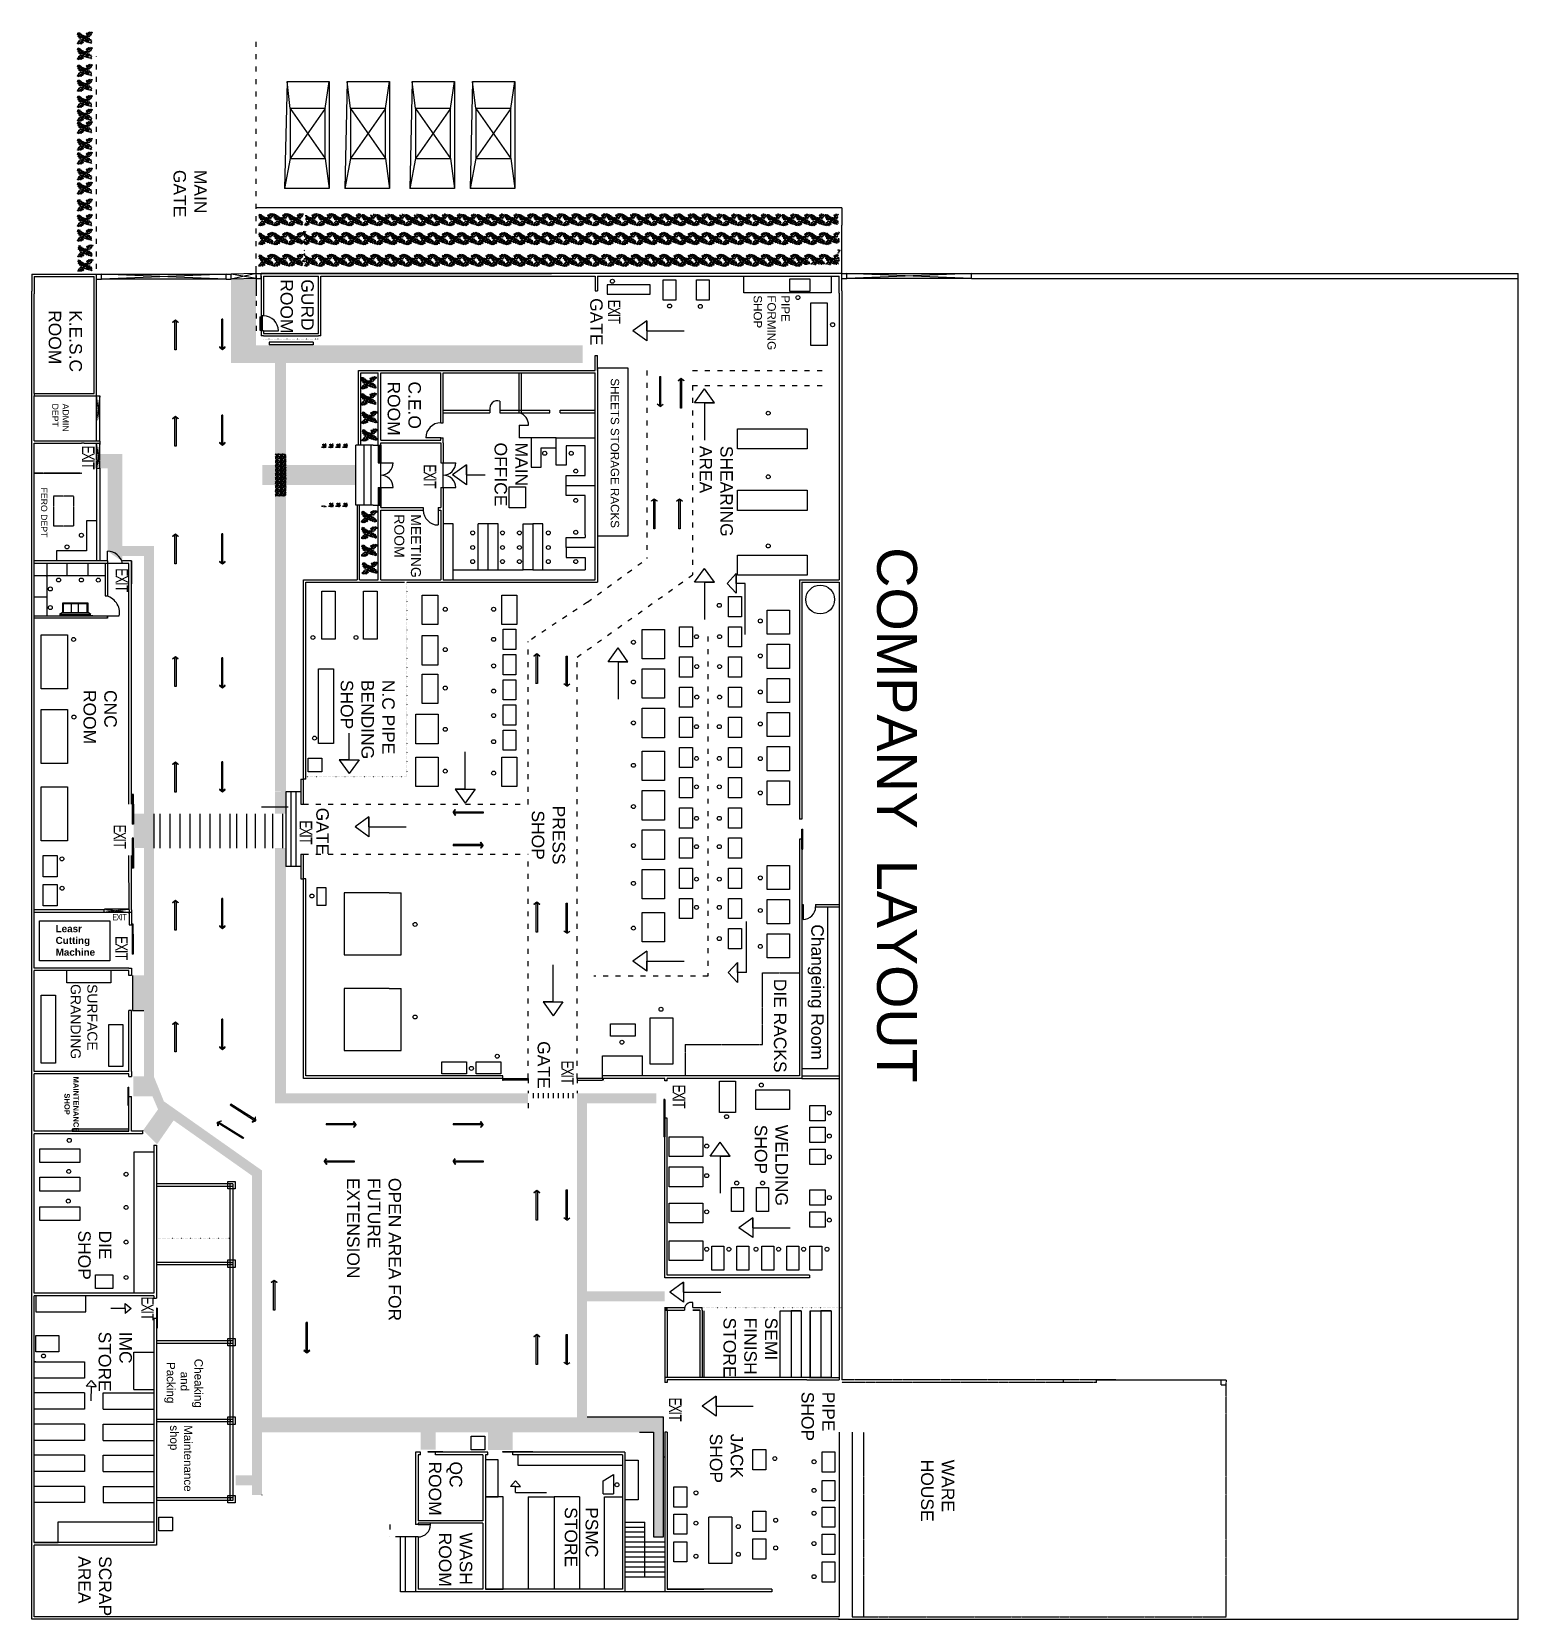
# Model space of a CAD drawing. Header units: inches. Extents: x 8624 to 20537, y 780 to 7738.
# Drawn here: x 8624 to 12202, y 3916 to 7738 of the extents above; entities that cross this region are included whole.
import ezdxf

# ---------------------------------------------------------------- set-up
doc = ezdxf.new("R2010")
doc.units = ezdxf.units.IN
doc.header["$MEASUREMENT"] = 0
for name, pattern in [('ACAD_ISO03W100', [30, 12, -18]), ('ACAD_ISO07W100', [3, 0, -3]), ('HIDDEN2', [0.1875, 0.125, -0.0625])]:
    doc.linetypes.add(name, pattern=pattern)
doc.styles.get("Standard").update_dxf_attribs({"font": 'arial.ttf'})
picture_1 = doc.add_image_def('image1.jpg', size_in_pixel=(225, 225))
pattern_1 = [(138.012788, (7853.9212, 5653.37416), (-90, 80), [1.34536, -133.19088]), (94.96974, (7852.9212, 5654.27416), (10, -120), [2.30868, -228.559248]), (42.510447, (7852.7212, 5656.57416), (-110, -100), [1.62788, -161.160326]), (177.273689, (7850.2212, 5660.47416), (200, -10), [2.10238, -208.13558]), (202.833654, (7848.1212, 5660.57416), (120, 50), [2.06155, -204.09373]), (267.273689, (7846.2212, 5659.77416), (10, 200), [2.10238, -208.13558]), (307.69424, (7846.1212, 5657.67416), (-100, 130), [2.78029, -275.248485]), (342.255328, (7847.8212, 5655.47416), (220, -70), [2.62488, -259.863215]), (31.429566, (7850.3212, 5654.67416), (130, 80), [2.1095, -208.84073]), (85.23636, (7852.1212, 5655.7742), (-10, -110), [2.40832, -118.007626]), (132.397438, (7852.3212, 5658.17416), (-110, 120), [3.11448, -308.33375]), (48.814075, (7850.1212, 5650.5742), (60, 70), [1.06301, -105.238448]), (81.469234, (7850.8212, 5651.37416), (-20, -130), [2.02237, -200.215114]), (135, (7851.121, 5653.374), (-10, 3e-15), [1.41421, -12.727926]), (113.19859, (7852.3212, 5654.0742), (20, -50), [0.76158, -75.39615]), (201.80141, (7852.0212, 5654.7742), (30, 10), [1.07703, -52.774618]), (300.96376, (7851.0212, 5654.3742), (20, -30), [1.74929, -56.56023]), (71.56505, (7851.9212, 5652.8742), (-10, -20), [1.26491, -30.357867]), (286.38954, (7852.0212, 5660.57416), (30, -100), [1.772, -175.42845]), (340.346176, (7852.5212, 5658.87416), (-110, 40), [1.48661, -147.174077]), (203.19859, (7853.9212, 5652.8742), (50, 20), [1.52315, -74.63458]), (253.61046, (7852.5212, 5652.27416), (30, 100), [1.772, -175.42845]), (249.443955, (7845.8212, 5660.5742), (20, 50), [1.7088, -83.731237]), (204.77514, (7845.2212, 5658.97416), (110, 50), [1.43178, -141.74643]), (336.80141, (7843.9212, 5652.7742), (50, -20), [1.52315, -74.63458]), (287.354025, (7845.3212, 5652.17416), (-40, 130), [1.67631, -165.954236]), (339.443955, (7843.9212, 5657.6742), (-50, 20), [0.8544, -84.585637]), (11.30993, (7843.9212, 5653.3742), (40, 10), [0.5099, -50.480295]), (75.96376, (7844.4212, 5653.4742), (-10, -30), [2.06155, -39.169506]), (96.009006, (7844.9212, 5655.47416), (10, -100), [1.9105, -189.139232]), (213.69007, (7850.1212, 5654.3742), (20, 10), [1.44222, -34.613293]), (263.157227, (7848.9212, 5653.57416), (-20, -170), [2.51794, -249.275626]), (330.945396, (7848.6212, 5651.0742), (-70, 40), [1.02956, -101.92674]), (360, (7849.521, 5650.574), (10, 10), [0.6, -9.4]), (30.256437, (7845.2212, 5655.67416), (-70, -40), [1.38924, -137.5352]), (318.012788, (7846.4212, 5656.37416), (90, -80), [2.69072, -131.84552]), (270, (7848.421, 5654.574), (10, -10), [2.6, -7.4]), (235.304846, (7848.4212, 5651.97416), (-70, -100), [1.58114, -156.532743]), (164.054604, (7847.5212, 5650.6742), (-40, 10), [1.45602, -71.34508]), (117.645975, (7846.1212, 5651.07416), (-100, 190), [2.37065, -234.694742]), (85.426079, (7845.0212, 5653.17416), (10, 130), [2.50799, -248.290734])]

msp = doc.modelspace()

# ---------------------------------------------------------------- texts
at = {"color": 6}
note = msp.add_mtext_dynamic_manual_height_columns('MAIN \\PGATE\\P', width=221.292, gutter_width=1, heights=[94.1, 0], dxfattribs=dict(at, insert=(9044.8, 7405.2), char_height=30, attachment_point=1, rotation=270))
at = {"color": 6, "attachment_point": 1, "rotation": 270}
for s, width, heights, insert, char_height in [('GURD\\PROOM', 221.292, [94.1], (9302.4, 7141.9), 30), ('GATE', 117.933, [0], (9997.9, 7096.5), 30), ('{\\W0.7;\\T0.75;\\C1;EXIT}', 117.933, [0], (10040.8, 7092.6), 30), ('PIPE FORMING SHOP', 185.798, [163.2], (10448, 7103.3), 20), ('K.E.S.C ROOM', 117.933, [0], (8744.4, 7067.7), 30), ('C.E.O\\PROOM', 117.933, [0], (9560.3, 6895.9), 30), ('   SHEETS STORAGE RACKS', 516.263, [0], (10037.5, 6926.8), 20), ('ADMIN DEPT', 117.933, [0], (8712.7, 6842.7), 15), ('{\\W0.7;\\T0.75;\\C1;EXIT}', 117.933, [0], (8774.7, 6741.8), 30), ('MAIN \\POFFICE', 177.563, [0], (9817.7, 6748.9), 30), ('SHEARING AREA', 117.933, [0], (10311.3, 6741.1), 30), ('{\\W0.7;\\T0.75;\\C1;EXIT}', 117.933, [0], (9597.2, 6696.3), 30), ('FERO DEPT', 117.933, [0], (8660.8, 6640.5), 15), ('MEETING\\PROOM', 117.933, [0], (9560.3, 6576.1), 24), ('{\\W0.7;\\T0.75;\\C1;EXIT}', 117.933, [0], (8855.2, 6446.3), 30), ('N.C PIPE BENDING  SHOP', 315.637, [132.1], (9497.2, 6177.7), 30), ('CNC ROOM', 117.933, [0], (8828.2, 6153.3), 30), ('GATE', 117.933, [0], (9338.5, 5869.9), 30), ('PRESS\\P SHOP', 593.457, [0], (9907.3, 5875), 30), ('{\\W0.7;\\T0.75;\\C1;EXIT}', 117.933, [0], (8850.8, 5829.1), 30), ('{\\W0.7;\\T0.75;\\C1;EXIT}', 117.933, [0], (9298.7, 5839.2), 30), ('Changeing Room', 330.911, [0], (10530.1, 5589.3), 30), ('{\\W0.7;\\T0.75;\\C1;EXIT}', 117.933, [0], (8854.4, 5560.9), 30), ('SURFACE\\PGRANDING', 117.933, [0], (8781.4, 5445.3), 24), ('DIE RACKS', 232.811, [0], (10440.2, 5458.2), 30), ('GATE', 117.933, [0], (9871.3, 5307.9), 30), ('{\\W0.7;\\T0.75;\\C1;EXIT}', 117.933, [0], (9928.2, 5261.1), 30), ('{\\fArial|b1|i0|c0|p34; \\H1.0833x;MAINTENANCE\\P        SHOP}', 117.933, [55.1], (8736.8, 5222.6), 12), ('{\\W0.7;\\T0.75;\\C1;EXIT}', 117.933, [0], (10196.7, 5203.6), 30), ('WELDING  SHOP', 117.933, [0], (10443.9, 5106.8), 30), ('OPEN AREA FOR FUTURE EXTENSION', 421.15, [0], (9512.6, 4978.8), 30), ('DIE SHOP', 117.933, [0], (8815.4, 4852.3), 30), ('{\\W0.7;\\T0.75;\\C1;EXIT}', 117.933, [0], (8917.3, 4693.1), 30), ('SEMI FINISH STORE', 117.933, [0], (10418.8, 4642.6), 30), ('IMC \\PSTORE', 117.933, [0], (8864.5, 4608.7), 30), ('{\\H0.66667x;Cheaking\\P    and               \\P Packing }', 117.933, [0], (9035.3, 4543.4), 30), ('{\\W0.7;\\T0.75;\\C1;EXIT}', 117.933, [0], (10187.8, 4450.1), 30), ('PIPE SHOP', 117.933, [0], (10556.5, 4464.1), 30), ('{\\H0.66667x;Maintenance\\Pshop }', 117.933, [0], (9010, 4383.5), 30), ('JACK SHOP', 117.933, [0], (10336, 4363.1), 30), ('QC ROOM', 117.933, [0], (9659.5, 4296.2), 30), ('WARE HOUSE', 222.115, [152.8], (10844.4, 4300.5), 30), ('WASH ROOM', 117.933, [0], (9683.8, 4124.9), 30), ('SCRAP\\PAREA', 117.933, [0], (8815.4, 4068.4), 30)]:
    msp.add_mtext_dynamic_manual_height_columns(s, width=width, gutter_width=1, heights=heights, dxfattribs=dict(at, insert=insert, char_height=char_height))
at = {"color": 11, "insert": (10754.6, 6757.8), "char_height": 96, "attachment_point": 1, "rotation": 270}
msp.add_mtext_dynamic_manual_height_columns('       COMPANY  LAYOUT', width=3630.064, gutter_width=1, heights=[0], dxfattribs=at)
at = {"color": 6, "attachment_point": 1}
for s, width, heights, insert, char_height in [('{\\fArial|b1|i0|c0|p34;Leasr \\PCutting \\PMachine\\P}', 158.941, [142.7], (8681, 5587.3), 17), ('{\\W0.7;\\T0.75;\\C1;EXIT}', 117.933, [0], (8817.3, 5613.9), 15)]:
    msp.add_mtext_dynamic_manual_height_columns(s, width=width, gutter_width=1, heights=heights, dxfattribs=dict(at, insert=insert, char_height=char_height))
at = {"color": 4, "linetype": 'ACAD_ISO07W100', "insert": (10471.5, 5570.9), "char_height": 0.2, "attachment_point": 1, "rotation": 270}
msp.add_mtext_dynamic_manual_height_columns('DIE RACKS', width=352.405, gutter_width=1, heights=[0], dxfattribs=at)
at = {"color": 5, "insert": (9986.8, 4186.3), "char_height": 30, "attachment_point": 1, "rotation": 270}
msp.add_mtext_dynamic_manual_height_columns('PSMC \\PSTORE', width=117.933, gutter_width=1, heights=[89], dxfattribs=at)

# ---------------------------------------------------------------- hatches: boundary and pattern name
h = msp.add_hatch()
h.set_pattern_fill('GRAVEL', color=4, scale=10, angle=-90)
h.set_pattern_definition(pattern_1)
h.paths.add_polyline_path([(9209.3, 6940.1), (9209.3, 6721.5), (9235.5, 6721.5), (9235.5, 6940.1), (9399.5, 6940.1), (9950.1, 6940.1), (9950.1, 6983.1), (9333.8, 6983.1), (9173.9, 6983.1), (9163.5, 6983.1), (9163.5, 7143.8), (9103.5, 7142.4), (9103.5, 6957.6), (9103.5, 6940.1), (9140.4, 6940.1)])
h = msp.add_hatch()
h.set_pattern_fill('GRAVEL', color=4, scale=10, angle=-90)
h.set_pattern_definition(pattern_1)
edge = h.paths.add_edge_path()
edge.add_line((8842, 6721.5), (8787.5, 6721.5))
edge.add_line((8787.5, 6721.5), (8787.5, 6687.1))
edge.add_line((8787.5, 6687.1), (8806, 6687.1))
edge.add_line((8806, 6687.1), (8806, 6487.3))
edge.add_arc((8805.4, 6449.8), 37.5, 22.3925, 89.0823, ccw=False)
edge.add_line((8840.1, 6464.1), (8842, 6464.1))
edge.add_line((8842, 6464.1), (8842, 6476.1))
edge.add_line((8842, 6476.1), (8893.5, 6476.1))
edge.add_line((8893.5, 6476.1), (8893.5, 5855.6))
edge.add_line((8893.5, 5855.6), (8868.5, 5855.6))
edge.add_line((8868.5, 5855.6), (8868.5, 5772.6))
edge.add_line((8868.5, 5772.6), (8893.5, 5772.6))
edge.add_line((8893.5, 5772.6), (8893.5, 5466.1))
edge.add_line((8893.5, 5466.1), (8866.4, 5466.1))
edge.add_line((8866.4, 5466.1), (8866.4, 5382.1))
edge.add_line((8866.4, 5382.1), (8893.5, 5382.1))
edge.add_line((8893.5, 5382.1), (8893.5, 5223.1))
edge.add_line((8893.5, 5223.1), (8868.4, 5223.1))
edge.add_line((8868.4, 5223.1), (8868.4, 5175.1))
edge.add_line((8868.4, 5175.1), (8914.1, 5175.1))
edge.add_line((8914.1, 5175.1), (8927.6, 5143.8))
edge.add_line((8927.6, 5143.8), (8891.8, 5093.5))
edge.add_line((8891.8, 5093.5), (8925.3, 5060))
edge.add_line((8925.3, 5060), (8965.1, 5117.3))
edge.add_line((8965.1, 5117.3), (9154.1, 4984))
edge.add_line((9154.1, 4984), (9154.1, 4262.5))
edge.add_line((9154.1, 4262.5), (9114.4, 4262.5))
edge.add_line((9114.4, 4262.5), (9114.4, 4238.5))
edge.add_line((9114.4, 4238.5), (9154.1, 4238.5))
edge.add_line((9154.1, 4238.5), (9154.1, 4215.6))
edge.add_line((9154.1, 4215.6), (9178.1, 4215.6))
edge.add_line((9178.1, 4215.6), (9178.1, 4996.5))
edge.add_line((9178.1, 4996.5), (8941.5, 5163.3))
edge.add_line((8941.5, 5163.3), (8917.5, 5223.1))
edge.add_line((8917.5, 5223.1), (8917.5, 6500.1))
edge.add_line((8917.5, 6500.1), (8893.5, 6500.1))
edge.add_line((8893.5, 6500.1), (8893.5, 6500.1))
edge.add_line((8893.5, 6500.1), (8842, 6500.1))
edge.add_line((8842, 6500.1), (8842, 6721.5))
h = msp.add_hatch()
h.set_pattern_fill('GRAVEL', color=4, scale=10, angle=-90)
h.set_pattern_definition([(138.012788, (7853.9212, 11021.7595), (-90, 80), [1.34536, -133.19088]), (94.969741, (7852.9212, 11022.65953), (10, -120), [2.30868, -228.559248]), (42.510447, (7852.7212, 11024.95953), (-110, -100), [1.62788, -161.160326]), (177.273689, (7850.2212, 11028.85953), (200, -10), [2.10238, -208.13558]), (202.833654, (7848.1212, 11028.95953), (120, 50), [2.06155, -204.093731]), (267.273689, (7846.2212, 11028.15953), (10, 200), [2.10238, -208.13558]), (307.6942405, (7846.1212, 11026.05953), (-100, 130), [2.78029, -275.248485]), (342.255328, (7847.8212, 11023.85953), (220, -70), [2.62488, -259.863215]), (31.429566, (7850.3212, 11023.05953), (130, 80), [2.1095, -208.840731]), (85.236358, (7852.1212, 11024.1595), (-10, -110), [2.40832, -118.007626]), (132.397438, (7852.3212, 11026.55953), (-110, 120), [3.11448, -308.33375]), (48.814075, (7850.1212, 11018.9595), (60, 70), [1.06301, -105.238448]), (81.469234, (7850.8212, 11019.75953), (-20, -130), [2.02237, -200.215114]), (135, (7851.121, 11021.7595), (-10, 3e-15), [1.41421, -12.727926]), (113.19859, (7852.3212, 11022.4595), (20, -50), [0.76158, -75.39615]), (201.80141, (7852.0212, 11023.1595), (30, 10), [1.07703, -52.774618]), (300.963757, (7851.0212, 11022.7595), (20, -30), [1.74929, -56.56023]), (71.56505, (7851.9212, 11021.2595), (-10, -20), [1.26491, -30.357867]), (286.38954, (7852.0212, 11028.95953), (30, -100), [1.772, -175.428451]), (340.346176, (7852.5212, 11027.2595), (-110, 40), [1.48661, -147.174077]), (203.19859, (7853.9212, 11021.2595), (50, 20), [1.52315, -74.63458]), (253.61046, (7852.5212, 11020.65953), (30, 100), [1.772, -175.428451]), (249.443955, (7845.8212, 11028.9595), (20, 50), [1.7088, -83.731237]), (204.77514, (7845.2212, 11027.3595), (110, 50), [1.43178, -141.74643]), (336.80141, (7843.9212, 11021.1595), (50, -20), [1.52315, -74.63458]), (287.354025, (7845.3212, 11020.55953), (-40, 130), [1.67631, -165.954236]), (339.443955, (7843.9212, 11026.0595), (-50, 20), [0.8544, -84.585637]), (11.309932, (7843.9212, 11021.7595), (40, 10), [0.5099, -50.480295]), (75.963757, (7844.4212, 11021.8595), (-10, -30), [2.06155, -39.169506]), (96.009006, (7844.9212, 11023.85953), (10, -100), [1.9105, -189.139232]), (213.69007, (7850.1212, 11022.7595), (20, 10), [1.44222, -34.613293]), (263.157227, (7848.9212, 11021.95953), (-20, -170), [2.51794, -249.275626]), (330.945396, (7848.6212, 11019.4595), (-70, 40), [1.02956, -101.926741]), (360, (7849.521, 11018.96), (10, 10), [0.6, -9.4]), (30.256437, (7845.2212, 11024.0595), (-70, -40), [1.38924, -137.5352]), (318.012788, (7846.4212, 11024.7595), (90, -80), [2.69072, -131.84552]), (270, (7848.421, 11022.96), (10, -10), [2.6, -7.4]), (235.304846, (7848.4212, 11020.35953), (-70, -100), [1.58114, -156.532743]), (164.054604, (7847.5212, 11019.0595), (-40, 10), [1.45602, -71.345079]), (117.645975, (7846.1212, 11019.45953), (-100, 190), [2.37065, -234.694742]), (85.426079, (7845.0212, 11021.55953), (10, 130), [2.50799, -248.290734])])
h.paths.add_polyline_path([(9404.1, 6646.5), (9404.1, 6694.5), (9178.4, 6694.5), (9178.4, 6646.5)])
h = msp.add_hatch()
h.set_pattern_fill('GRAVEL', color=4, scale=10, angle=-90)
h.set_pattern_definition(pattern_1)
h.paths.add_polyline_path([(9235.5, 6619.5), (9235.5, 6721.5), (9209.3, 6721.5), (9209.3, 6619.5)])
h = msp.add_hatch()
h.set_pattern_fill('GRAVEL', color=4, scale=10, angle=-90)
h.set_pattern_definition(pattern_1)
h.paths.add_polyline_path([(9235.5, 5908.5), (9235.5, 6598.5), (9235.5, 6619.5), (9209.3, 6619.5), (9209.3, 5908.5)])
h = msp.add_hatch()
h.set_pattern_fill('GRAVEL', color=4, scale=10, angle=-90)
h.set_pattern_definition(pattern_1)
h.paths.add_polyline_path([(9209.3, 5855.6), (9235.5, 5855.6), (9235.5, 5908.5), (9231.9, 5908.6), (9209.3, 5907.4)])
h.paths.add_polyline_path([(9235.5, 5772.6), (9209.3, 5772.6), (9209.3, 5726.6), (9235.5, 5728.5)])
h = msp.add_hatch()
h.set_pattern_fill('GRAVEL', color=4, scale=10, angle=-90)
h.set_pattern_definition(pattern_1)
h.paths.add_polyline_path([(9761.2, 5158.5), (9818.5, 5158.5), (9818.5, 5182.5), (9760.2, 5182.5), (9235.5, 5182.5), (9235.5, 5218.5), (9235.5, 5728.5), (9209.3, 5728.5), (9209.3, 5727.8), (9209.3, 5218.5), (9209.3, 5158.5)])
h = msp.add_hatch()
h.set_pattern_fill('GRAVEL', color=4, scale=10, angle=-90)
h.set_pattern_definition(pattern_1)
h.paths.add_polyline_path([(9960.5, 4402.5), (9960.5, 4435.8), (9960.5, 4490), (9960.5, 4630.5), (9960.5, 4678.5), (9960.5, 4682.1), (10147.5, 4682.1), (10147.5, 4706.1), (9960.5, 4706.1), (9960.5, 4738.5), (9960.5, 5158.5), (10124.4, 5158.5), (10127.5, 5158.5), (10127.5, 5182.5), (9936.5, 5182.5), (9936.5, 5158.5), (9936.5, 4739), (9936.5, 4631.1), (9936.5, 4490), (9936.5, 4402.5)])
h = msp.add_hatch()
h.set_pattern_fill('GRAVEL', color=4, scale=10, angle=-90)
h.set_pattern_definition(pattern_1)
h.paths.add_polyline_path([(10113.1, 4366.5), (10120.2, 4366.5), (10120.2, 4114.5), (10144.2, 4114.5), (10144.2, 4366.5), (10144.2, 4402.5), (9960.5, 4402.5), (9936.5, 4402.5), (9721.5, 4402.5), (9559.5, 4402.5), (9485.2, 4402.5), (9316.1, 4402.5), (9178.1, 4402.5), (9178.1, 4366.5), (9316.1, 4366.5), (9509.2, 4366.5), (9559.5, 4366.5), (9559.5, 4324.6), (9595.8, 4324.6), (9595.8, 4366.5), (9721.5, 4366.5), (9721.5, 4323.5), (9781.5, 4323.5), (9781.5, 4366.5), (9936.5, 4366.5), (9960.5, 4366.5), (10074.7, 4366.5), (10089.1, 4366.5)])

# ---------------------------------------------------------------- linework, layer by layer
at = {"color": 114, "linetype": 'Continuous'}
for p, q in [((8734, 7731.2), (8735.4, 7736.2)), ((8735.8, 7730.2), (8734, 7731.2)), ((8734.7, 7731.2), (8736.1, 7731.2)), ((8735.1, 7726.7), (8735.8, 7730.2)), ((8737.9, 7725.9), (8735.1, 7726.7)), ((8735.4, 7736.2), (8736.5, 7732.3)), ((8735.4, 7736.2), (8736.5, 7735.1)), ((8735.8, 7727.4), (8738.6, 7728.1)), ((8736.5, 7735.1), (8738.9, 7735.5)), ((8736.5, 7732.3), (8739.6, 7727.7)), ((8737.2, 7732.3), (8738.2, 7734.8)), ((8737.9, 7722.4), (8737.9, 7725.9)), ((8740.4, 7722.1), (8737.9, 7722.4)), ((8738.9, 7735.5), (8738.6, 7733)), ((8738.6, 7733), (8742.5, 7732.7)), ((8743.7, 7724.3), (8738.8, 7723.7)), ((8739.3, 7716.6), (8740.9, 7720.3)), ((8739.6, 7727.7), (8744.8, 7724.2)), ((8741.8, 7732), (8740.4, 7728.4)), ((8740.4, 7722.1), (8745.1, 7723.6)), ((8740.9, 7720.3), (8745.9, 7717.8)), ((8742.5, 7732.7), (8743.2, 7730.5)), ((8743.2, 7730.5), (8747.1, 7729.5)), ((8743.9, 7725.6), (8744.2, 7729.5)), ((8749.6, 7723), (8745.1, 7723.6)), ((8747.1, 7729.5), (8745.3, 7724.2)), ((8749.8, 7723.6), (8745.3, 7724.2)), ((8745.9, 7717.8), (8749.2, 7721.5)), ((8749.9, 7721.3), (8746.6, 7717.6)), ((8749.2, 7721.5), (8750.7, 7722.1)), ((8750.7, 7722.1), (8749.6, 7723)), ((8751.4, 7722.3), (8749.8, 7723.6)), ((8751.5, 7721.5), (8749.9, 7721.3)), ((8753, 7724.7), (8751.4, 7722.3)), ((8751.9, 7719.2), (8751.5, 7721.5)), ((8755.1, 7718.4), (8751.9, 7719.2)), ((8754, 7725.1), (8752.2, 7722.1)), ((8752.5, 7719.7), (8752.2, 7722.1)), ((8752.5, 7719.7), (8752.5, 7719.7)), ((8755.3, 7719.1), (8752.5, 7719.7)), ((8756.1, 7727.8), (8753, 7724.7)), ((8754, 7725.1), (8756.7, 7727.6)), ((8755.3, 7732.8), (8756, 7735.2)), ((8755.3, 7732.8), (8756.1, 7728.4)), ((8755.5, 7719.3), (8755.3, 7719.1)), ((8759.1, 7722), (8755.5, 7719.3)), ((8756, 7735.2), (8759.5, 7734.7)), ((8756.1, 7728.4), (8756.1, 7727.8)), ((8756.6, 7734.4), (8757.8, 7730.3)), ((8761.7, 7725.1), (8756.7, 7727.6)), ((8761, 7732.7), (8756.9, 7728.3)), ((8761.1, 7721.5), (8758, 7718.6)), ((8758.3, 7728.8), (8762.1, 7727.9)), ((8759.1, 7722), (8761.6, 7722.4)), ((8759.5, 7734.7), (8760.6, 7737.4)), ((8760.6, 7737.4), (8764, 7736.2)), ((8766, 7735.2), (8761, 7732.7)), ((8761.2, 7736.6), (8761.5, 7733.7)), ((8764.9, 7730), (8761.6, 7731.9)), ((8761.6, 7722.4), (8762.7, 7719)), ((8763.3, 7728.8), (8761.7, 7725.1)), ((8762.7, 7719), (8765.6, 7719.2)), ((8765.5, 7729.2), (8763.3, 7728.8)), ((8764, 7736.2), (8765.3, 7737.8)), ((8765.2, 7737.1), (8765, 7735.7)), ((8765.3, 7737.8), (8770, 7735.7)), ((8766.4, 7733), (8765.5, 7729.2)), ((8765.6, 7719.2), (8766, 7715.6)), ((8765.9, 7734.5), (8768.2, 7733.1)), ((8770, 7735.7), (8766, 7735.2)), ((8768.8, 7732.3), (8766.4, 7733)), ((8732.6, 7709.7), (8736.6, 7710.2)), ((8737.3, 7707.6), (8732.6, 7709.7)), ((8733.8, 7713.1), (8736.2, 7712.4)), ((8734, 7693.9), (8735.4, 7698.9)), ((8735.8, 7692.9), (8734, 7693.9)), ((8736.7, 7710.9), (8734.4, 7712.3)), ((8734.7, 7693.9), (8736.1, 7693.9)), ((8735.1, 7689.3), (8735.8, 7692.9)), ((8737.9, 7688.6), (8735.1, 7689.3)), ((8735.4, 7698.9), (8736.5, 7695)), ((8735.4, 7698.9), (8736.5, 7697.8)), ((8735.8, 7690), (8738.6, 7690.7)), ((8736.2, 7712.4), (8737.1, 7716.2)), ((8736.5, 7697.8), (8738.9, 7698.2)), ((8736.5, 7695), (8739.6, 7690.4)), ((8736.6, 7710.2), (8741.6, 7712.7)), ((8737.1, 7716.2), (8739.3, 7716.6)), ((8737.2, 7695), (8738.2, 7697.4)), ((8738.6, 7709.2), (8737.3, 7707.6)), ((8737.4, 7708.3), (8737.6, 7709.7)), ((8737.7, 7715.4), (8741, 7713.5)), ((8737.9, 7685.1), (8737.9, 7688.6)), ((8740.4, 7684.7), (8737.9, 7685.1)), ((8742, 7708), (8738.6, 7709.2)), ((8738.9, 7698.2), (8738.6, 7695.7)), ((8738.6, 7695.7), (8742.5, 7695.3)), ((8743.7, 7686.9), (8738.8, 7686.3)), ((8739.3, 7679.3), (8740.9, 7683)), ((8739.6, 7690.4), (8744.8, 7686.9)), ((8741.8, 7694.6), (8740.4, 7691.1)), ((8740.4, 7684.7), (8745.1, 7686.3)), ((8744.3, 7716.6), (8740.5, 7717.5)), ((8740.9, 7683), (8745.9, 7680.5)), ((8741.4, 7708.8), (8741.1, 7711.7)), ((8741.6, 7712.7), (8745.7, 7717.1)), ((8743.1, 7710.7), (8742, 7708)), ((8742.5, 7695.3), (8743.2, 7693.2)), ((8746.6, 7710.2), (8743.1, 7710.7)), ((8743.2, 7693.2), (8747.1, 7692.1)), ((8743.9, 7688.3), (8744.2, 7692.1)), ((8746, 7711), (8744.8, 7715.1)), ((8749.6, 7685.6), (8745.1, 7686.3)), ((8747.1, 7692.1), (8745.3, 7686.8)), ((8749.8, 7686.3), (8745.3, 7686.8)), ((8745.9, 7680.5), (8749.2, 7684.2)), ((8746.6, 7717.6), (8746.5, 7717)), ((8747.3, 7712.6), (8746.5, 7717)), ((8747.3, 7712.6), (8746.6, 7710.2)), ((8749.9, 7683.9), (8746.6, 7680.3)), ((8749.2, 7684.2), (8750.7, 7684.7)), ((8750.7, 7684.7), (8749.6, 7685.6)), ((8751.4, 7685), (8749.8, 7686.3)), ((8751.5, 7684.2), (8749.9, 7683.9)), ((8753, 7687.3), (8751.4, 7685)), ((8751.9, 7681.9), (8751.5, 7684.2)), ((8755.1, 7681.1), (8751.9, 7681.9)), ((8754, 7687.8), (8752.2, 7684.7)), ((8752.5, 7682.4), (8752.2, 7684.7)), ((8752.5, 7682.4), (8752.5, 7682.4)), ((8755.3, 7681.7), (8752.5, 7682.4)), ((8756.1, 7690.5), (8753, 7687.3)), ((8754, 7687.8), (8756.7, 7690.2)), ((8755, 7712.8), (8755.1, 7718.4)), ((8759.1, 7713), (8755, 7712.8)), ((8755, 7675.5), (8755.1, 7681.1)), ((8755.3, 7695.4), (8756, 7697.8)), ((8755.3, 7695.4), (8756.1, 7691)), ((8755.5, 7682), (8755.3, 7681.7)), ((8759.1, 7684.6), (8755.5, 7682)), ((8756, 7697.8), (8759.5, 7697.3)), ((8756.1, 7691), (8756.1, 7690.5)), ((8761.6, 7716.8), (8756.2, 7718.5)), ((8761.6, 7679.5), (8756.2, 7681.2)), ((8756.6, 7697), (8757.8, 7692.9)), ((8761.7, 7687.7), (8756.7, 7690.2)), ((8756.9, 7717.5), (8757.7, 7713.7)), ((8761, 7695.3), (8756.9, 7691)), ((8761.1, 7684.2), (8758, 7681.3)), ((8758.3, 7691.4), (8762.1, 7690.5)), ((8760.4, 7711.2), (8759.1, 7713)), ((8759.1, 7684.6), (8761.6, 7685)), ((8759.5, 7697.3), (8760.6, 7700)), ((8764.2, 7712.1), (8760.4, 7711.2)), ((8760.6, 7700), (8764, 7698.8)), ((8760.9, 7712.1), (8761.1, 7715.9)), ((8766, 7697.8), (8761, 7695.3)), ((8761.2, 7699.2), (8761.5, 7696.3)), ((8764.9, 7692.6), (8761.6, 7694.5)), ((8761.6, 7685), (8762.7, 7681.7)), ((8763.3, 7691.4), (8761.7, 7687.7)), ((8765.1, 7718.3), (8762.7, 7716.8)), ((8762.7, 7681.7), (8765.6, 7681.9)), ((8765.1, 7681), (8762.7, 7679.5)), ((8765.5, 7691.8), (8763.3, 7691.4)), ((8764, 7698.8), (8765.3, 7700.4)), ((8764.6, 7709.6), (8764.2, 7712.1)), ((8766.9, 7710.7), (8764.6, 7709.6)), ((8765.2, 7699.7), (8765, 7698.3)), ((8765.3, 7713.2), (8765.1, 7710.5)), ((8765.3, 7700.4), (8770, 7698.4)), ((8766.4, 7695.6), (8765.5, 7691.8)), ((8765.6, 7681.9), (8766, 7678.3)), ((8765.9, 7697.1), (8768.2, 7695.8)), ((8766, 7715.6), (8768, 7715.2)), ((8767.4, 7715), (8766, 7714.5)), ((8768.2, 7710), (8766, 7713.4)), ((8770, 7698.4), (8766, 7697.8)), ((8768.8, 7695), (8766.4, 7695.6)), ((8768.2, 7710), (8766.9, 7710.7)), ((8732.6, 7672.4), (8736.6, 7672.9)), ((8737.3, 7670.3), (8732.6, 7672.4)), ((8733.8, 7675.8), (8736.2, 7675.1)), ((8734, 7653.2), (8735.4, 7658.2)), ((8735.8, 7652.2), (8734, 7653.2)), ((8736.7, 7673.6), (8734.4, 7675)), ((8734.7, 7653.2), (8736.1, 7653.2)), ((8735.1, 7648.6), (8735.8, 7652.2)), ((8737.9, 7647.9), (8735.1, 7648.6)), ((8735.4, 7658.2), (8736.5, 7654.3)), ((8735.4, 7658.2), (8736.5, 7657.1)), ((8735.8, 7649.4), (8738.6, 7650.1)), ((8736.2, 7675.1), (8737.1, 7678.9)), ((8736.5, 7657.1), (8738.9, 7657.5)), ((8736.5, 7654.3), (8739.6, 7649.7)), ((8736.6, 7672.9), (8741.6, 7675.4)), ((8737.1, 7678.9), (8739.3, 7679.3)), ((8737.2, 7654.3), (8738.2, 7656.8)), ((8738.6, 7671.9), (8737.3, 7670.3)), ((8737.4, 7671), (8737.6, 7672.4)), ((8737.7, 7678.1), (8741, 7676.2)), ((8737.9, 7644.4), (8737.9, 7647.9)), ((8740.4, 7644), (8737.9, 7644.4)), ((8742, 7670.7), (8738.6, 7671.9)), ((8738.9, 7657.5), (8738.6, 7655)), ((8738.6, 7655), (8742.5, 7654.7)), ((8743.7, 7646.3), (8738.8, 7645.7)), ((8739.6, 7649.7), (8744.8, 7646.2)), ((8741.8, 7653.9), (8740.4, 7650.4)), ((8740.4, 7644), (8745.1, 7645.6)), ((8744.3, 7679.3), (8740.5, 7680.2)), ((8741.4, 7671.5), (8741.1, 7674.4)), ((8741.6, 7675.4), (8745.7, 7679.8)), ((8743.1, 7673.4), (8742, 7670.7)), ((8742.5, 7654.7), (8743.2, 7652.5)), ((8746.6, 7672.9), (8743.1, 7673.4)), ((8743.2, 7652.5), (8747.1, 7651.5)), ((8743.9, 7647.6), (8744.2, 7651.5)), ((8746, 7673.7), (8744.8, 7677.8)), ((8749.6, 7645), (8745.1, 7645.6)), ((8747.1, 7651.5), (8745.3, 7646.2)), ((8749.8, 7645.6), (8745.3, 7646.2)), ((8745.9, 7639.8), (8749.2, 7643.5)), ((8746.6, 7680.3), (8746.5, 7679.7)), ((8747.3, 7675.3), (8746.5, 7679.7)), ((8747.3, 7675.3), (8746.6, 7672.9)), ((8749.9, 7643.3), (8746.6, 7639.6)), ((8749.2, 7643.5), (8750.7, 7644.1)), ((8750.7, 7644.1), (8749.6, 7645)), ((8751.4, 7644.3), (8749.8, 7645.6)), ((8751.5, 7643.5), (8749.9, 7643.3)), ((8753, 7646.7), (8751.4, 7644.3)), ((8751.9, 7641.2), (8751.5, 7643.5)), ((8754, 7647.1), (8752.2, 7644.1)), ((8752.5, 7641.7), (8752.2, 7644.1)), ((8756.1, 7649.8), (8753, 7646.7)), ((8754, 7647.1), (8756.7, 7649.6)), ((8759.1, 7675.7), (8755, 7675.5)), ((8755.3, 7654.8), (8756, 7657.2)), ((8755.3, 7654.8), (8756.1, 7650.4)), ((8759.1, 7644), (8755.5, 7641.3)), ((8756, 7657.2), (8759.5, 7656.7)), ((8756.1, 7650.4), (8756.1, 7649.8)), ((8756.6, 7656.4), (8757.8, 7652.3)), ((8761.7, 7647.1), (8756.7, 7649.6)), ((8756.9, 7680.2), (8757.7, 7676.4)), ((8761, 7654.7), (8756.9, 7650.3)), ((8761.1, 7643.5), (8758, 7640.6)), ((8758.3, 7650.8), (8762.1, 7649.9)), ((8760.4, 7673.9), (8759.1, 7675.7)), ((8759.1, 7644), (8761.6, 7644.4)), ((8759.5, 7656.7), (8760.6, 7659.4)), ((8764.2, 7674.7), (8760.4, 7673.9)), ((8760.6, 7659.4), (8764, 7658.2)), ((8760.9, 7674.8), (8761.1, 7678.6)), ((8766, 7657.2), (8761, 7654.7)), ((8761.2, 7658.6), (8761.5, 7655.7)), ((8764.9, 7652), (8761.6, 7653.9)), ((8761.6, 7644.4), (8762.7, 7641)), ((8763.3, 7650.8), (8761.7, 7647.1)), ((8765.5, 7651.2), (8763.3, 7650.8)), ((8764, 7658.2), (8765.3, 7659.8)), ((8764.6, 7672.3), (8764.2, 7674.7)), ((8766.9, 7673.4), (8764.6, 7672.3)), ((8765.2, 7659.1), (8765, 7657.7)), ((8765.3, 7675.9), (8765.1, 7673.2)), ((8765.3, 7659.8), (8770, 7657.7)), ((8766.4, 7655), (8765.5, 7651.2)), ((8765.9, 7656.5), (8768.2, 7655.1)), ((8766, 7678.3), (8768, 7677.8)), ((8767.4, 7677.6), (8766, 7677.2)), ((8768.2, 7672.7), (8766, 7676.1)), ((8770, 7657.7), (8766, 7657.2)), ((8768.8, 7654.3), (8766.4, 7655)), ((8768.2, 7672.7), (8766.9, 7673.4)), ((8732.6, 7631.7), (8736.6, 7632.2)), ((8737.3, 7629.6), (8732.6, 7631.7)), ((8733.8, 7635.1), (8736.2, 7634.4)), ((8734, 7617.2), (8735.4, 7622.2)), ((8735.8, 7616.2), (8734, 7617.2)), ((8736.7, 7632.9), (8734.4, 7634.3)), ((8734.7, 7617.2), (8736.1, 7617.2)), ((8735.1, 7612.6), (8735.8, 7616.2)), ((8737.9, 7611.9), (8735.1, 7612.6)), ((8735.4, 7622.2), (8736.5, 7618.3)), ((8735.4, 7622.2), (8736.5, 7621.1)), ((8735.8, 7613.3), (8738.6, 7614.1)), ((8736.2, 7634.4), (8737.1, 7638.2)), ((8736.5, 7621.1), (8738.9, 7621.5)), ((8736.5, 7618.3), (8739.6, 7613.7)), ((8736.6, 7632.2), (8741.6, 7634.7)), ((8737.1, 7638.2), (8739.3, 7638.6)), ((8737.2, 7618.3), (8738.2, 7620.8)), ((8738.6, 7631.2), (8737.3, 7629.6)), ((8737.4, 7630.3), (8737.6, 7631.7)), ((8737.7, 7637.4), (8741, 7635.5)), ((8737.9, 7608.4), (8737.9, 7611.9)), ((8740.4, 7608), (8737.9, 7608.4)), ((8742, 7630), (8738.6, 7631.2)), ((8738.9, 7621.5), (8738.6, 7619)), ((8738.6, 7619), (8742.5, 7618.7)), ((8743.7, 7610.2), (8738.8, 7609.7)), ((8739.3, 7638.6), (8740.9, 7642.3)), ((8739.3, 7602.6), (8740.9, 7606.3)), ((8739.6, 7613.7), (8744.8, 7610.2)), ((8741.8, 7617.9), (8740.4, 7614.4)), ((8740.4, 7608), (8745.1, 7609.6)), ((8744.3, 7638.6), (8740.5, 7639.5)), ((8740.9, 7642.3), (8745.9, 7639.8)), ((8740.9, 7606.3), (8745.9, 7603.8)), ((8741.4, 7630.8), (8741.1, 7633.7)), ((8741.6, 7634.7), (8745.7, 7639.1)), ((8743.1, 7632.7), (8742, 7630)), ((8742.5, 7618.7), (8743.2, 7616.5)), ((8746.6, 7632.2), (8743.1, 7632.7)), ((8743.2, 7616.5), (8747.1, 7615.5)), ((8743.9, 7611.6), (8744.2, 7615.5)), ((8746, 7633), (8744.8, 7637.1)), ((8749.6, 7609), (8745.1, 7609.6)), ((8747.1, 7615.5), (8745.3, 7610.2)), ((8749.8, 7609.6), (8745.3, 7610.2)), ((8745.9, 7603.8), (8749.2, 7607.5)), ((8746.6, 7639.6), (8746.5, 7639)), ((8747.3, 7634.6), (8746.5, 7639)), ((8747.3, 7634.6), (8746.6, 7632.2)), ((8749.9, 7607.3), (8746.6, 7603.6)), ((8749.2, 7607.5), (8750.7, 7608.1)), ((8750.7, 7608.1), (8749.6, 7609)), ((8751.4, 7608.3), (8749.8, 7609.6)), ((8751.5, 7607.5), (8749.9, 7607.3)), ((8753, 7610.7), (8751.4, 7608.3)), ((8751.9, 7605.2), (8751.5, 7607.5)), ((8755.1, 7640.4), (8751.9, 7641.2)), ((8755.1, 7604.4), (8751.9, 7605.2)), ((8754, 7611.1), (8752.2, 7608.1)), ((8752.5, 7605.7), (8752.2, 7608.1)), ((8752.5, 7641.7), (8752.5, 7641.7)), ((8755.3, 7641.1), (8752.5, 7641.7)), ((8752.5, 7605.7), (8752.5, 7605.7)), ((8755.3, 7605.1), (8752.5, 7605.7)), ((8756.1, 7613.8), (8753, 7610.7)), ((8754, 7611.1), (8756.7, 7613.6)), ((8755, 7634.8), (8755.1, 7640.4)), ((8759.1, 7635), (8755, 7634.8)), ((8755.5, 7641.3), (8755.3, 7641.1)), ((8755.3, 7618.7), (8756, 7621.1)), ((8755.3, 7618.7), (8756.1, 7614.4)), ((8755.5, 7605.3), (8755.3, 7605.1)), ((8759.1, 7607.9), (8755.5, 7605.3)), ((8756, 7621.1), (8759.5, 7620.7)), ((8756.1, 7614.4), (8756.1, 7613.8)), ((8761.6, 7638.8), (8756.2, 7640.5)), ((8761.6, 7602.8), (8756.2, 7604.5)), ((8756.6, 7620.4), (8757.8, 7616.3)), ((8761.7, 7611.1), (8756.7, 7613.6)), ((8756.9, 7639.5), (8757.7, 7635.7)), ((8761, 7618.7), (8756.9, 7614.3)), ((8761.1, 7607.5), (8758, 7604.6)), ((8758.3, 7614.8), (8762.1, 7613.9)), ((8760.4, 7633.2), (8759.1, 7635)), ((8759.1, 7607.9), (8761.6, 7608.4)), ((8759.5, 7620.7), (8760.6, 7623.4)), ((8764.2, 7634.1), (8760.4, 7633.2)), ((8760.6, 7623.4), (8764, 7622.2)), ((8760.9, 7634.1), (8761.1, 7637.9)), ((8766, 7621.2), (8761, 7618.7)), ((8761.2, 7622.6), (8761.5, 7619.7)), ((8764.9, 7616), (8761.6, 7617.9)), ((8761.6, 7608.4), (8762.7, 7605)), ((8763.3, 7614.8), (8761.7, 7611.1)), ((8762.7, 7641), (8765.6, 7641.2)), ((8765.1, 7640.3), (8762.7, 7638.8)), ((8762.7, 7605), (8765.6, 7605.2)), ((8765.5, 7615.2), (8763.3, 7614.8)), ((8764, 7622.2), (8765.3, 7623.8)), ((8764.6, 7631.6), (8764.2, 7634.1)), ((8766.9, 7632.7), (8764.6, 7631.6)), ((8765.2, 7623.1), (8765, 7621.7)), ((8765.3, 7635.2), (8765.1, 7632.5)), ((8765.3, 7623.8), (8770, 7621.7)), ((8766.4, 7619), (8765.5, 7615.2)), ((8765.6, 7641.2), (8766, 7637.6)), ((8765.6, 7605.2), (8766, 7601.6)), ((8765.9, 7620.5), (8768.2, 7619.1)), ((8766, 7637.6), (8768, 7637.2)), ((8767.4, 7637), (8766, 7636.5)), ((8768.2, 7632), (8766, 7635.4)), ((8770, 7621.7), (8766, 7621.2)), ((8768.8, 7618.3), (8766.4, 7619)), ((8768.2, 7632), (8766.9, 7632.7)), ((8732.6, 7595.7), (8736.6, 7596.2)), ((8737.3, 7593.6), (8732.6, 7595.7)), ((8733.8, 7599.1), (8736.2, 7598.4)), ((8734, 7578.6), (8735.4, 7583.5)), ((8735.8, 7577.5), (8734, 7578.6)), ((8736.7, 7596.9), (8734.4, 7598.3)), ((8734.7, 7578.6), (8736.1, 7578.6)), ((8735.1, 7574), (8735.8, 7577.5)), ((8737.9, 7573.3), (8735.1, 7574)), ((8735.4, 7583.5), (8736.5, 7579.6)), ((8735.4, 7583.5), (8736.5, 7582.5)), ((8735.8, 7574.7), (8738.6, 7575.4)), ((8736.2, 7598.4), (8737.1, 7602.2)), ((8736.5, 7582.5), (8738.9, 7582.8)), ((8736.5, 7579.6), (8739.6, 7575)), ((8736.6, 7596.2), (8741.6, 7598.7)), ((8737.1, 7602.2), (8739.3, 7602.6)), ((8737.2, 7579.6), (8738.2, 7582.1)), ((8738.6, 7595.2), (8737.3, 7593.6)), ((8737.4, 7594.3), (8737.6, 7595.7)), ((8737.7, 7601.4), (8741, 7599.5)), ((8737.9, 7569.7), (8737.9, 7573.3)), ((8740.4, 7569.4), (8737.9, 7569.7)), ((8742, 7594), (8738.6, 7595.2)), ((8738.9, 7582.8), (8738.6, 7580.3)), ((8738.6, 7580.3), (8742.5, 7580)), ((8743.7, 7571.6), (8738.8, 7571)), ((8739.3, 7563.9), (8740.9, 7567.6)), ((8739.6, 7575), (8744.8, 7571.5)), ((8741.8, 7579.3), (8740.4, 7575.7)), ((8740.4, 7569.4), (8745.1, 7571)), ((8744.3, 7602.6), (8740.5, 7603.5)), ((8740.9, 7567.6), (8745.9, 7565.1)), ((8741.4, 7594.8), (8741.1, 7597.7)), ((8741.6, 7598.7), (8745.7, 7603.1)), ((8743.1, 7596.7), (8742, 7594)), ((8742.5, 7580), (8743.2, 7577.9)), ((8746.6, 7596.2), (8743.1, 7596.7)), ((8743.2, 7577.9), (8747.1, 7576.8)), ((8743.9, 7572.9), (8744.2, 7576.8)), ((8746, 7597), (8744.8, 7601.1)), ((8749.6, 7570.3), (8745.1, 7571)), ((8747.1, 7576.8), (8745.3, 7571.5)), ((8749.8, 7570.9), (8745.3, 7571.5)), ((8745.9, 7565.1), (8749.2, 7568.9)), ((8746.6, 7603.6), (8746.5, 7603)), ((8747.3, 7598.6), (8746.5, 7603)), ((8747.3, 7598.6), (8746.6, 7596.2)), ((8749.9, 7568.6), (8746.6, 7564.9)), ((8749.2, 7568.9), (8750.7, 7569.4)), ((8750.7, 7569.4), (8749.6, 7570.3)), ((8751.4, 7569.6), (8749.8, 7570.9)), ((8751.5, 7568.9), (8749.9, 7568.6)), ((8753, 7572), (8751.4, 7569.6)), ((8751.9, 7566.5), (8751.5, 7568.9)), ((8755.1, 7565.7), (8751.9, 7566.5)), ((8754, 7572.4), (8752.2, 7569.4)), ((8752.5, 7567), (8752.2, 7569.4)), ((8752.5, 7567), (8752.5, 7567)), ((8755.3, 7566.4), (8752.5, 7567)), ((8756.1, 7575.1), (8753, 7572)), ((8754, 7572.4), (8756.7, 7574.9)), ((8755, 7598.8), (8755.1, 7604.4)), ((8759.1, 7599), (8755, 7598.8)), ((8755.3, 7580.1), (8756, 7582.5)), ((8755.3, 7580.1), (8756.1, 7575.7)), ((8755.5, 7566.6), (8755.3, 7566.4)), ((8759.1, 7569.3), (8755.5, 7566.6)), ((8756, 7582.5), (8759.5, 7582)), ((8756.1, 7575.7), (8756.1, 7575.1)), ((8756.6, 7581.7), (8757.8, 7577.6)), ((8761.7, 7572.4), (8756.7, 7574.9)), ((8756.9, 7603.5), (8757.7, 7599.7)), ((8761, 7580), (8756.9, 7575.6)), ((8761.1, 7568.8), (8758, 7565.9)), ((8758.3, 7576.1), (8762.1, 7575.2)), ((8760.4, 7597.2), (8759.1, 7599)), ((8759.1, 7569.3), (8761.6, 7569.7)), ((8759.5, 7582), (8760.6, 7584.7)), ((8764.2, 7598.1), (8760.4, 7597.2)), ((8760.6, 7584.7), (8764, 7583.5)), ((8760.9, 7598.1), (8761.1, 7601.9)), ((8766, 7582.5), (8761, 7580)), ((8761.2, 7583.9), (8761.5, 7581)), ((8764.9, 7577.3), (8761.6, 7579.2)), ((8761.6, 7569.7), (8762.7, 7566.3)), ((8763.3, 7576.1), (8761.7, 7572.4)), ((8765.1, 7604.3), (8762.7, 7602.8)), ((8762.7, 7566.3), (8765.6, 7566.5)), ((8765.5, 7576.5), (8763.3, 7576.1)), ((8764, 7583.5), (8765.3, 7585.1)), ((8764.6, 7595.6), (8764.2, 7598.1)), ((8766.9, 7596.7), (8764.6, 7595.6)), ((8765.2, 7584.4), (8765, 7583)), ((8765.3, 7599.2), (8765.1, 7596.5)), ((8765.3, 7585.1), (8770, 7583)), ((8766.4, 7580.3), (8765.5, 7576.5)), ((8765.6, 7566.5), (8766, 7563)), ((8765.9, 7581.8), (8768.2, 7580.4)), ((8766, 7601.6), (8768, 7601.2)), ((8767.4, 7601), (8766, 7600.5)), ((8768.2, 7596), (8766, 7599.4)), ((8770, 7583), (8766, 7582.5)), ((8768.8, 7579.6), (8766.4, 7580.3)), ((8768.2, 7596), (8766.9, 7596.7)), ((8732.6, 7557), (8736.6, 7557.5)), ((8737.3, 7554.9), (8732.6, 7557)), ((8733.8, 7560.4), (8736.2, 7559.7)), ((8734, 7545.3), (8735.4, 7550.3)), ((8735.8, 7544.3), (8734, 7545.3)), ((8736.7, 7558.2), (8734.4, 7559.6)), ((8734.7, 7545.3), (8736.1, 7545.3)), ((8735.1, 7540.7), (8735.8, 7544.3)), ((8737.9, 7540), (8735.1, 7540.7)), ((8735.4, 7550.3), (8736.5, 7546.4)), ((8735.4, 7550.3), (8736.5, 7549.2)), ((8735.8, 7541.5), (8738.6, 7542.2)), ((8736.2, 7559.7), (8737.1, 7563.5)), ((8736.2, 7526.5), (8737.1, 7530.3)), ((8736.5, 7549.2), (8738.9, 7549.6)), ((8736.5, 7546.4), (8739.6, 7541.8)), ((8736.6, 7557.5), (8741.6, 7560)), ((8737.1, 7563.5), (8739.3, 7563.9)), ((8737.1, 7530.3), (8739.3, 7530.7)), ((8737.2, 7546.4), (8738.2, 7548.9)), ((8738.6, 7556.5), (8737.3, 7554.9)), ((8737.4, 7555.6), (8737.6, 7557)), ((8737.7, 7562.7), (8741, 7560.8)), ((8737.7, 7529.5), (8741, 7527.6)), ((8737.9, 7536.5), (8737.9, 7540)), ((8740.4, 7536.1), (8737.9, 7536.5)), ((8742, 7555.3), (8738.6, 7556.5)), ((8738.9, 7549.6), (8738.6, 7547.1)), ((8738.6, 7547.1), (8742.5, 7546.8)), ((8743.7, 7538.4), (8738.8, 7537.8)), ((8739.3, 7530.7), (8740.9, 7534.4)), ((8739.6, 7541.8), (8744.8, 7538.3)), ((8741.8, 7546), (8740.4, 7542.5)), ((8740.4, 7536.1), (8745.1, 7537.7)), ((8744.3, 7563.9), (8740.5, 7564.8)), ((8744.3, 7530.7), (8740.5, 7531.6)), ((8740.9, 7534.4), (8745.9, 7531.9)), ((8741.4, 7556.1), (8741.1, 7559)), ((8741.6, 7560), (8745.7, 7564.4)), ((8741.6, 7526.8), (8745.7, 7531.2)), ((8743.1, 7558), (8742, 7555.3)), ((8742.5, 7546.8), (8743.2, 7544.6)), ((8746.6, 7557.6), (8743.1, 7558)), ((8743.2, 7544.6), (8747.1, 7543.6)), ((8743.9, 7539.7), (8744.2, 7543.6)), ((8746, 7558.3), (8744.8, 7562.4)), ((8746, 7525.1), (8744.8, 7529.2)), ((8749.6, 7537.1), (8745.1, 7537.7)), ((8747.1, 7543.6), (8745.3, 7538.3)), ((8749.8, 7537.7), (8745.3, 7538.3)), ((8745.9, 7531.9), (8749.2, 7535.6)), ((8746.6, 7564.9), (8746.5, 7564.3)), ((8747.3, 7560), (8746.5, 7564.3)), ((8746.6, 7531.7), (8746.5, 7531.1)), ((8747.3, 7526.7), (8746.5, 7531.1)), ((8747.3, 7560), (8746.6, 7557.6)), ((8749.9, 7535.4), (8746.6, 7531.7)), ((8749.2, 7535.6), (8750.7, 7536.2)), ((8750.7, 7536.2), (8749.6, 7537.1)), ((8751.4, 7536.4), (8749.8, 7537.7)), ((8751.5, 7535.6), (8749.9, 7535.4)), ((8753, 7538.8), (8751.4, 7536.4)), ((8751.9, 7533.3), (8751.5, 7535.6)), ((8755.1, 7532.5), (8751.9, 7533.3)), ((8754, 7539.2), (8752.2, 7536.2)), ((8752.5, 7533.8), (8752.2, 7536.2)), ((8752.5, 7533.8), (8752.5, 7533.8)), ((8755.3, 7533.2), (8752.5, 7533.8)), ((8756.1, 7541.9), (8753, 7538.8)), ((8754, 7539.2), (8756.7, 7541.7)), ((8755, 7560.1), (8755.1, 7565.7)), ((8759.1, 7560.3), (8755, 7560.1)), ((8755, 7526.9), (8755.1, 7532.5)), ((8755.3, 7546.9), (8756, 7549.3)), ((8755.3, 7546.9), (8756.1, 7542.5)), ((8755.5, 7533.4), (8755.3, 7533.2)), ((8759.1, 7536), (8755.5, 7533.4)), ((8756, 7549.3), (8759.5, 7548.8)), ((8756.1, 7542.5), (8756.1, 7541.9)), ((8761.6, 7564.1), (8756.2, 7565.8)), ((8761.6, 7530.9), (8756.2, 7532.6)), ((8756.6, 7548.5), (8757.8, 7544.4)), ((8761.7, 7539.2), (8756.7, 7541.7)), ((8756.9, 7564.8), (8757.7, 7561)), ((8761, 7546.8), (8756.9, 7542.4)), ((8756.9, 7531.6), (8757.7, 7527.8)), ((8761.1, 7535.6), (8758, 7532.7)), ((8758.3, 7542.9), (8762.1, 7542)), ((8760.4, 7558.5), (8759.1, 7560.3)), ((8759.1, 7536), (8761.6, 7536.5)), ((8759.5, 7548.8), (8760.6, 7551.5)), ((8764.2, 7559.4), (8760.4, 7558.5)), ((8760.6, 7551.5), (8764, 7550.3)), ((8760.9, 7559.4), (8761.1, 7563.2)), ((8760.9, 7526.2), (8761.1, 7530)), ((8766, 7549.3), (8761, 7546.8)), ((8761.2, 7550.7), (8761.5, 7547.8)), ((8764.9, 7544.1), (8761.6, 7546)), ((8761.6, 7536.5), (8762.7, 7533.1)), ((8763.3, 7542.9), (8761.7, 7539.2)), ((8765.1, 7565.7), (8762.7, 7564.1)), ((8762.7, 7533.1), (8765.6, 7533.3)), ((8765.1, 7532.4), (8762.7, 7530.9)), ((8765.5, 7543.3), (8763.3, 7542.9)), ((8764, 7550.3), (8765.3, 7551.9)), ((8764.6, 7556.9), (8764.2, 7559.4)), ((8766.9, 7558), (8764.6, 7556.9)), ((8765.2, 7551.2), (8765, 7549.8)), ((8765.3, 7560.5), (8765.1, 7557.8)), ((8765.3, 7551.9), (8770, 7549.8)), ((8766.4, 7547.1), (8765.5, 7543.3)), ((8765.6, 7533.3), (8766, 7529.7)), ((8765.9, 7548.6), (8768.2, 7547.2)), ((8766, 7563), (8768, 7562.5)), ((8767.4, 7562.3), (8766, 7561.8)), ((8768.2, 7557.4), (8766, 7560.7)), ((8770, 7549.8), (8766, 7549.3)), ((8766, 7529.7), (8768, 7529.3)), ((8767.4, 7529.1), (8766, 7528.6)), ((8768.8, 7546.4), (8766.4, 7547.1)), ((8768.2, 7557.4), (8766.9, 7558)), ((8732.6, 7523.8), (8736.6, 7524.3)), ((8737.3, 7521.7), (8732.6, 7523.8)), ((8732.6, 7494.5), (8736.6, 7495)), ((8737.3, 7492.4), (8732.6, 7494.5)), ((8733.8, 7527.2), (8736.2, 7526.5)), ((8733.8, 7497.9), (8736.2, 7497.2)), ((8734, 7516), (8735.4, 7521)), ((8735.8, 7514.9), (8734, 7516)), ((8736.7, 7525), (8734.4, 7526.4)), ((8736.7, 7495.7), (8734.4, 7497.1)), ((8734.7, 7516), (8736.1, 7516)), ((8735.1, 7511.4), (8735.8, 7514.9)), ((8737.9, 7510.7), (8735.1, 7511.4)), ((8735.4, 7521), (8736.5, 7517.1)), ((8735.4, 7521), (8736.5, 7519.9)), ((8735.8, 7512.1), (8738.6, 7512.8)), ((8736.2, 7497.2), (8737.1, 7501)), ((8736.5, 7519.9), (8738.9, 7520.2)), ((8736.5, 7517.1), (8739.6, 7512.5)), ((8736.6, 7524.3), (8741.6, 7526.8)), ((8736.6, 7495), (8741.6, 7497.5)), ((8737.1, 7501), (8739.3, 7501.4)), ((8737.2, 7517.1), (8738.2, 7519.5)), ((8738.6, 7523.3), (8737.3, 7521.7)), ((8738.6, 7494), (8737.3, 7492.4)), ((8737.4, 7522.4), (8737.6, 7523.8)), ((8737.4, 7493.1), (8737.6, 7494.5)), ((8737.7, 7500.2), (8741, 7498.3)), ((8737.9, 7507.2), (8737.9, 7510.7)), ((8740.4, 7506.8), (8737.9, 7507.2)), ((8742, 7522.1), (8738.6, 7523.3)), ((8738.9, 7520.2), (8738.6, 7517.8)), ((8738.6, 7517.8), (8742.5, 7517.4)), ((8742, 7492.8), (8738.6, 7494)), ((8743.7, 7509), (8738.8, 7508.4)), ((8739.3, 7501.4), (8740.9, 7505.1)), ((8739.6, 7512.5), (8744.8, 7508.9)), ((8741.8, 7516.7), (8740.4, 7513.2)), ((8740.4, 7506.8), (8745.1, 7508.4)), ((8744.3, 7501.4), (8740.5, 7502.3)), ((8740.9, 7505.1), (8745.9, 7502.6)), ((8741.4, 7522.9), (8741.1, 7525.8)), ((8741.4, 7493.6), (8741.1, 7496.5)), ((8741.6, 7497.5), (8745.7, 7501.9)), ((8743.1, 7524.8), (8742, 7522.1)), ((8743.1, 7495.5), (8742, 7492.8)), ((8742.5, 7517.4), (8743.2, 7515.3)), ((8746.6, 7524.3), (8743.1, 7524.8)), ((8746.6, 7495), (8743.1, 7495.5)), ((8743.2, 7515.3), (8747.1, 7514.2)), ((8743.9, 7510.3), (8744.2, 7514.2)), ((8746, 7495.8), (8744.8, 7499.9)), ((8749.6, 7507.7), (8745.1, 7508.4)), ((8747.1, 7514.2), (8745.3, 7508.9)), ((8749.8, 7508.4), (8745.3, 7508.9)), ((8745.9, 7502.6), (8749.2, 7506.3)), ((8746.6, 7502.4), (8746.5, 7501.8)), ((8747.3, 7497.4), (8746.5, 7501.8)), ((8747.3, 7526.7), (8746.6, 7524.3)), ((8749.9, 7506), (8746.6, 7502.4)), ((8747.3, 7497.4), (8746.6, 7495)), ((8749.2, 7506.3), (8750.7, 7506.8)), ((8750.7, 7506.8), (8749.6, 7507.7)), ((8751.4, 7507.1), (8749.8, 7508.4)), ((8751.5, 7506.3), (8749.9, 7506)), ((8753, 7509.4), (8751.4, 7507.1)), ((8751.9, 7504), (8751.5, 7506.3)), ((8755.1, 7503.2), (8751.9, 7504)), ((8754, 7509.9), (8752.2, 7506.8)), ((8752.5, 7504.5), (8752.2, 7506.8)), ((8752.5, 7504.5), (8752.5, 7504.5)), ((8755.3, 7503.8), (8752.5, 7504.5)), ((8756.1, 7512.5), (8753, 7509.4)), ((8754, 7509.9), (8756.7, 7512.3)), ((8759.1, 7527.1), (8755, 7526.9)), ((8755, 7497.6), (8755.1, 7503.2)), ((8759.1, 7497.8), (8755, 7497.6)), ((8755.3, 7517.5), (8756, 7519.9)), ((8755.3, 7517.5), (8756.1, 7513.1)), ((8755.5, 7504.1), (8755.3, 7503.8)), ((8759.1, 7506.7), (8755.5, 7504.1)), ((8756, 7519.9), (8759.5, 7519.4)), ((8756.1, 7513.1), (8756.1, 7512.5)), ((8761.6, 7501.6), (8756.2, 7503.3)), ((8756.6, 7519.1), (8757.8, 7515)), ((8761.7, 7509.8), (8756.7, 7512.3)), ((8761, 7517.4), (8756.9, 7513.1)), ((8756.9, 7502.3), (8757.7, 7498.4)), ((8761.1, 7506.2), (8758, 7503.4)), ((8758.3, 7513.5), (8762.1, 7512.6)), ((8760.4, 7525.3), (8759.1, 7527.1)), ((8759.1, 7506.7), (8761.6, 7507.1)), ((8760.4, 7496), (8759.1, 7497.8)), ((8759.5, 7519.4), (8760.6, 7522.1)), ((8764.2, 7526.2), (8760.4, 7525.3)), ((8764.2, 7496.8), (8760.4, 7496)), ((8760.6, 7522.1), (8764, 7520.9)), ((8760.9, 7496.9), (8761.1, 7500.7)), ((8766, 7519.9), (8761, 7517.4)), ((8761.2, 7521.3), (8761.5, 7518.4)), ((8764.9, 7514.7), (8761.6, 7516.6)), ((8761.6, 7507.1), (8762.7, 7503.8)), ((8763.3, 7513.5), (8761.7, 7509.8)), ((8762.7, 7503.8), (8765.6, 7504)), ((8765.1, 7503.1), (8762.7, 7501.5)), ((8765.5, 7513.9), (8763.3, 7513.5)), ((8764, 7520.9), (8765.3, 7522.5)), ((8764.6, 7523.7), (8764.2, 7526.2)), ((8764.6, 7494.4), (8764.2, 7496.8)), ((8766.9, 7524.8), (8764.6, 7523.7)), ((8766.9, 7495.5), (8764.6, 7494.4)), ((8765.2, 7521.8), (8765, 7520.4)), ((8765.3, 7527.3), (8765.1, 7524.6)), ((8765.3, 7497.9), (8765.1, 7495.3)), ((8765.3, 7522.5), (8770, 7520.4)), ((8766.4, 7517.7), (8765.5, 7513.9)), ((8765.6, 7504), (8766, 7500.4)), ((8765.9, 7519.2), (8768.2, 7517.8)), ((8768.2, 7524.1), (8766, 7527.5)), ((8770, 7520.4), (8766, 7519.9)), ((8766, 7500.4), (8768, 7499.9)), ((8767.4, 7499.7), (8766, 7499.3)), ((8768.2, 7494.8), (8766, 7498.2)), ((8768.8, 7517), (8766.4, 7517.7)), ((8768.2, 7524.1), (8766.9, 7524.8)), ((8768.2, 7494.8), (8766.9, 7495.5)), ((8732.6, 7453.8), (8736.6, 7454.3)), ((8737.3, 7451.7), (8732.6, 7453.8)), ((8733.8, 7457.2), (8736.2, 7456.5)), ((8734, 7475.3), (8735.4, 7480.3)), ((8735.8, 7474.3), (8734, 7475.3)), ((8736.7, 7455), (8734.4, 7456.4)), ((8734.7, 7475.3), (8736.1, 7475.3)), ((8735.1, 7470.7), (8735.8, 7474.3)), ((8737.9, 7470), (8735.1, 7470.7)), ((8735.4, 7480.3), (8736.5, 7476.4)), ((8735.4, 7480.3), (8736.5, 7479.2)), ((8735.8, 7471.4), (8738.6, 7472.2)), ((8736.2, 7456.5), (8737.1, 7460.3)), ((8736.5, 7479.2), (8738.9, 7479.6)), ((8736.5, 7476.4), (8739.6, 7471.8)), ((8736.6, 7454.3), (8741.6, 7456.8)), ((8737.1, 7460.3), (8739.3, 7460.7)), ((8737.2, 7476.4), (8738.2, 7478.9)), ((8738.6, 7453.3), (8737.3, 7451.7)), ((8737.4, 7452.4), (8737.6, 7453.8)), ((8737.7, 7459.5), (8741, 7457.6)), ((8737.9, 7466.5), (8737.9, 7470)), ((8740.4, 7466.1), (8737.9, 7466.5)), ((8738.9, 7479.6), (8738.6, 7477.1)), ((8738.6, 7477.1), (8742.5, 7476.7)), ((8742, 7452.1), (8738.6, 7453.3)), ((8743.7, 7468.3), (8738.8, 7467.8)), ((8739.3, 7460.7), (8740.9, 7464.4)), ((8739.6, 7471.8), (8744.8, 7468.3)), ((8741.8, 7476), (8740.4, 7472.5)), ((8740.4, 7466.1), (8745.1, 7467.7)), ((8744.3, 7460.7), (8740.5, 7461.6)), ((8740.9, 7464.4), (8745.9, 7461.9)), ((8741.4, 7452.9), (8741.1, 7455.8)), ((8741.6, 7456.8), (8745.7, 7461.2)), ((8743.1, 7454.8), (8742, 7452.1)), ((8742.5, 7476.7), (8743.2, 7474.6)), ((8746.6, 7454.3), (8743.1, 7454.8)), ((8743.2, 7474.6), (8747.1, 7473.6)), ((8743.9, 7469.7), (8744.2, 7473.6)), ((8746, 7455.1), (8744.8, 7459.2)), ((8749.6, 7467.1), (8745.1, 7467.7)), ((8747.1, 7473.6), (8745.3, 7468.3)), ((8749.8, 7467.7), (8745.3, 7468.3)), ((8745.9, 7461.9), (8749.2, 7465.6)), ((8746.6, 7461.7), (8746.5, 7461.1)), ((8747.3, 7456.7), (8746.5, 7461.1)), ((8749.9, 7465.4), (8746.6, 7461.7)), ((8747.3, 7456.7), (8746.6, 7454.3)), ((8749.2, 7465.6), (8750.7, 7466.2)), ((8750.7, 7466.2), (8749.6, 7467.1)), ((8751.4, 7466.4), (8749.8, 7467.7)), ((8751.5, 7465.6), (8749.9, 7465.4)), ((8753, 7468.8), (8751.4, 7466.4)), ((8751.9, 7463.3), (8751.5, 7465.6)), ((8755.1, 7462.5), (8751.9, 7463.3)), ((8754, 7469.2), (8752.2, 7466.2)), ((8752.5, 7463.8), (8752.2, 7466.2)), ((8752.5, 7463.8), (8752.5, 7463.8)), ((8755.3, 7463.2), (8752.5, 7463.8)), ((8756.1, 7471.9), (8753, 7468.8)), ((8754, 7469.2), (8756.7, 7471.6)), ((8755, 7456.9), (8755.1, 7462.5)), ((8759.1, 7457.1), (8755, 7456.9)), ((8755.3, 7476.8), (8756, 7479.2)), ((8755.3, 7476.8), (8756.1, 7472.4)), ((8755.5, 7463.4), (8755.3, 7463.2)), ((8759.1, 7466), (8755.5, 7463.4)), ((8756, 7479.2), (8759.5, 7478.8)), ((8756.1, 7472.4), (8756.1, 7471.9)), ((8761.6, 7460.9), (8756.2, 7462.6)), ((8756.6, 7478.4), (8757.8, 7474.3)), ((8761.7, 7469.2), (8756.7, 7471.6)), ((8761, 7476.8), (8756.9, 7472.4)), ((8756.9, 7461.6), (8757.7, 7457.8)), ((8761.1, 7465.6), (8758, 7462.7)), ((8758.3, 7472.9), (8762.1, 7472)), ((8759.1, 7466), (8761.6, 7466.5)), ((8760.4, 7455.3), (8759.1, 7457.1)), ((8759.5, 7478.8), (8760.6, 7481.5)), ((8764.2, 7456.2), (8760.4, 7455.3)), ((8760.6, 7481.5), (8764, 7480.3)), ((8760.9, 7456.2), (8761.1, 7460)), ((8766, 7479.3), (8761, 7476.8)), ((8761.2, 7480.7), (8761.5, 7477.8)), ((8764.9, 7474.1), (8761.6, 7476)), ((8761.6, 7466.5), (8762.7, 7463.1)), ((8763.3, 7472.9), (8761.7, 7469.2)), ((8762.7, 7463.1), (8765.6, 7463.3)), ((8765.1, 7462.4), (8762.7, 7460.9)), ((8765.5, 7473.3), (8763.3, 7472.9)), ((8764, 7480.3), (8765.3, 7481.9)), ((8764.6, 7453.7), (8764.2, 7456.2)), ((8766.9, 7454.8), (8764.6, 7453.7)), ((8765.2, 7481.2), (8765, 7479.8)), ((8765.3, 7457.3), (8765.1, 7454.6)), ((8765.3, 7481.9), (8770, 7479.8)), ((8766.4, 7477.1), (8765.5, 7473.3)), ((8765.6, 7463.3), (8766, 7459.7)), ((8765.9, 7478.6), (8768.2, 7477.2)), ((8770, 7479.8), (8766, 7479.3)), ((8766, 7459.7), (8768, 7459.3)), ((8767.4, 7459), (8766, 7458.6)), ((8768.2, 7454.1), (8766, 7457.5)), ((8768.8, 7476.4), (8766.4, 7477.1)), ((8768.2, 7454.1), (8766.9, 7454.8)), ((8732.6, 7420.4), (8736.6, 7421)), ((8737.3, 7418.4), (8732.6, 7420.4)), ((8733.8, 7423.8), (8736.2, 7423.2)), ((8734, 7442), (8735.4, 7446.9)), ((8735.8, 7440.9), (8734, 7442)), ((8736.7, 7421.7), (8734.4, 7423.1)), ((8734.7, 7442), (8736.1, 7442)), ((8735.1, 7437.4), (8735.8, 7440.9)), ((8737.9, 7436.7), (8735.1, 7437.4)), ((8735.4, 7446.9), (8736.5, 7443.1)), ((8735.4, 7446.9), (8736.5, 7445.9)), ((8735.8, 7438.1), (8738.6, 7438.8)), ((8736.2, 7423.2), (8737.1, 7427)), ((8736.5, 7445.9), (8738.9, 7446.2)), ((8736.5, 7443.1), (8739.6, 7438.5)), ((8736.6, 7421), (8741.6, 7423.5)), ((8737.1, 7427), (8739.3, 7427.4)), ((8737.2, 7443.1), (8738.2, 7445.5)), ((8738.6, 7420), (8737.3, 7418.4)), ((8737.4, 7419.1), (8737.6, 7420.5)), ((8737.7, 7426.2), (8741, 7424.3)), ((8737.9, 7433.2), (8737.9, 7436.7)), ((8740.4, 7432.8), (8737.9, 7433.2)), ((8738.9, 7446.2), (8738.6, 7443.8)), ((8738.6, 7443.8), (8742.5, 7443.4)), ((8742, 7418.8), (8738.6, 7420)), ((8743.7, 7435), (8738.8, 7434.4)), ((8739.3, 7427.4), (8740.9, 7431.1)), ((8739.6, 7438.5), (8744.8, 7434.9)), ((8741.8, 7442.7), (8740.4, 7439.2)), ((8740.4, 7432.8), (8745.1, 7434.4)), ((8744.3, 7427.4), (8740.5, 7428.3)), ((8740.9, 7431.1), (8745.9, 7428.6)), ((8741.4, 7419.6), (8741.1, 7422.5)), ((8741.6, 7423.5), (8745.7, 7427.9)), ((8743.1, 7421.5), (8742, 7418.8)), ((8742.5, 7443.4), (8743.2, 7441.3)), ((8746.6, 7421), (8743.1, 7421.5)), ((8743.2, 7441.3), (8747.1, 7440.2)), ((8743.9, 7436.3), (8744.2, 7440.2)), ((8746, 7421.8), (8744.8, 7425.9)), ((8749.6, 7433.7), (8745.1, 7434.4)), ((8747.1, 7440.2), (8745.3, 7434.9)), ((8749.8, 7434.4), (8745.3, 7434.9)), ((8745.9, 7428.6), (8749.2, 7432.3)), ((8746.6, 7428.3), (8746.5, 7427.8)), ((8747.3, 7423.4), (8746.5, 7427.8)), ((8749.9, 7432), (8746.6, 7428.3)), ((8747.3, 7423.4), (8746.6, 7421)), ((8749.2, 7432.3), (8750.7, 7432.8)), ((8750.7, 7432.8), (8749.6, 7433.7)), ((8751.4, 7433.1), (8749.8, 7434.4)), ((8751.5, 7432.3), (8749.9, 7432)), ((8753, 7435.4), (8751.4, 7433.1)), ((8751.9, 7429.9), (8751.5, 7432.3)), ((8755.1, 7429.2), (8751.9, 7429.9)), ((8754, 7435.9), (8752.2, 7432.8)), ((8752.5, 7430.5), (8752.2, 7432.8)), ((8752.5, 7430.5), (8752.5, 7430.5)), ((8755.3, 7429.8), (8752.5, 7430.5)), ((8756.1, 7438.5), (8753, 7435.4)), ((8754, 7435.9), (8756.7, 7438.3)), ((8755, 7423.6), (8755.1, 7429.2)), ((8759.1, 7423.8), (8755, 7423.6)), ((8755.3, 7443.5), (8756, 7445.9)), ((8755.3, 7443.5), (8756.1, 7439.1)), ((8755.5, 7430), (8755.3, 7429.8)), ((8759.1, 7432.7), (8755.5, 7430)), ((8756, 7445.9), (8759.5, 7445.4)), ((8756.1, 7439.1), (8756.1, 7438.5)), ((8761.6, 7427.5), (8756.2, 7429.3)), ((8756.6, 7445.1), (8757.8, 7441)), ((8761.7, 7435.8), (8756.7, 7438.3)), ((8761, 7443.4), (8756.9, 7439.1)), ((8756.9, 7428.2), (8757.7, 7424.4)), ((8761.1, 7432.2), (8758, 7429.4)), ((8758.3, 7439.5), (8762.1, 7438.6)), ((8759.1, 7432.7), (8761.6, 7433.1)), ((8760.4, 7422), (8759.1, 7423.8)), ((8759.5, 7445.4), (8760.6, 7448.1)), ((8764.2, 7422.8), (8760.4, 7422)), ((8760.6, 7448.1), (8764, 7446.9)), ((8760.9, 7422.9), (8761.1, 7426.7)), ((8766, 7445.9), (8761, 7443.4)), ((8761.2, 7447.3), (8761.5, 7444.4)), ((8764.9, 7440.7), (8761.6, 7442.6)), ((8761.6, 7433.1), (8762.7, 7429.8)), ((8763.3, 7439.5), (8761.7, 7435.8)), ((8762.7, 7429.8), (8765.6, 7430)), ((8765.1, 7429.1), (8762.7, 7427.5)), ((8765.5, 7439.9), (8763.3, 7439.5)), ((8764, 7446.9), (8765.3, 7448.5)), ((8764.6, 7420.4), (8764.2, 7422.8)), ((8766.9, 7421.5), (8764.6, 7420.4)), ((8765.2, 7447.8), (8765, 7446.4)), ((8765.3, 7423.9), (8765.1, 7421.3)), ((8765.3, 7448.5), (8770, 7446.4)), ((8766.4, 7443.7), (8765.5, 7439.9)), ((8765.6, 7430), (8766, 7426.4)), ((8765.9, 7445.2), (8768.2, 7443.8)), ((8770, 7446.4), (8766, 7445.9)), ((8766, 7426.4), (8768, 7425.9)), ((8767.4, 7425.7), (8766, 7425.3)), ((8768.2, 7420.8), (8766, 7424.2)), ((8768.8, 7443), (8766.4, 7443.7)), ((8768.2, 7420.8), (8766.9, 7421.5)), ((8732.6, 7382.4), (8736.6, 7383)), ((8737.3, 7380.4), (8732.6, 7382.4)), ((8733.8, 7385.8), (8736.2, 7385.2)), ((8734, 7404), (8735.4, 7408.9)), ((8735.8, 7402.9), (8734, 7404)), ((8736.7, 7383.7), (8734.4, 7385)), ((8734.7, 7404), (8736.1, 7404)), ((8735.1, 7399.4), (8735.8, 7402.9)), ((8737.9, 7398.7), (8735.1, 7399.4)), ((8735.4, 7408.9), (8736.5, 7405.1)), ((8735.4, 7408.9), (8736.5, 7407.9)), ((8735.8, 7400.1), (8738.6, 7400.8)), ((8736.2, 7385.2), (8737.1, 7389)), ((8736.5, 7407.9), (8738.9, 7408.2)), ((8736.5, 7405.1), (8739.6, 7400.5)), ((8736.6, 7383), (8741.6, 7385.5)), ((8737.1, 7389), (8739.3, 7389.4)), ((8737.2, 7405.1), (8738.2, 7407.5)), ((8738.6, 7382), (8737.3, 7380.4)), ((8737.4, 7381.1), (8737.6, 7382.5)), ((8737.7, 7388.2), (8741, 7386.3)), ((8737.9, 7395.2), (8737.9, 7398.7)), ((8740.4, 7394.8), (8737.9, 7395.2)), ((8738.9, 7408.2), (8738.6, 7405.8)), ((8738.6, 7405.8), (8742.5, 7405.4)), ((8742, 7380.8), (8738.6, 7382)), ((8743.7, 7397), (8738.8, 7396.4)), ((8739.3, 7389.4), (8740.9, 7393.1)), ((8739.6, 7400.5), (8744.8, 7396.9)), ((8741.8, 7404.7), (8740.4, 7401.2)), ((8740.4, 7394.8), (8745.1, 7396.4)), ((8744.3, 7389.4), (8740.5, 7390.3)), ((8740.9, 7393.1), (8745.9, 7390.6)), ((8741.4, 7381.6), (8741.1, 7384.5)), ((8741.6, 7385.5), (8745.7, 7389.9)), ((8743.1, 7383.5), (8742, 7380.8)), ((8742.5, 7405.4), (8743.2, 7403.3)), ((8746.6, 7383), (8743.1, 7383.5)), ((8743.2, 7403.3), (8747.1, 7402.2)), ((8743.9, 7398.3), (8744.2, 7402.2)), ((8746, 7383.8), (8744.8, 7387.9)), ((8749.6, 7395.7), (8745.1, 7396.4)), ((8747.1, 7402.2), (8745.3, 7396.9)), ((8749.8, 7396.3), (8745.3, 7396.9)), ((8745.9, 7390.6), (8749.2, 7394.3)), ((8746.6, 7390.3), (8746.5, 7389.8)), ((8747.3, 7385.4), (8746.5, 7389.8)), ((8749.9, 7394), (8746.6, 7390.3)), ((8747.3, 7385.4), (8746.6, 7383)), ((8749.2, 7394.3), (8750.7, 7394.8)), ((8750.7, 7394.8), (8749.6, 7395.7)), ((8751.4, 7395.1), (8749.8, 7396.3)), ((8751.5, 7394.3), (8749.9, 7394)), ((8753, 7397.4), (8751.4, 7395.1)), ((8751.9, 7391.9), (8751.5, 7394.3)), ((8755.1, 7391.2), (8751.9, 7391.9)), ((8754, 7397.9), (8752.2, 7394.8)), ((8752.5, 7392.5), (8752.2, 7394.8)), ((8752.5, 7392.5), (8752.5, 7392.5)), ((8755.3, 7391.8), (8752.5, 7392.5)), ((8756.1, 7400.5), (8753, 7397.4)), ((8754, 7397.9), (8756.7, 7400.3)), ((8755, 7385.6), (8755.1, 7391.2)), ((8759.1, 7385.8), (8755, 7385.6)), ((8755.3, 7405.5), (8756, 7407.9)), ((8755.3, 7405.5), (8756.1, 7401.1)), ((8755.5, 7392), (8755.3, 7391.8)), ((8759.1, 7394.7), (8755.5, 7392)), ((8756, 7407.9), (8759.5, 7407.4)), ((8756.1, 7401.1), (8756.1, 7400.5)), ((8761.6, 7389.5), (8756.2, 7391.3)), ((8756.6, 7407.1), (8757.8, 7403)), ((8761.7, 7397.8), (8756.7, 7400.3)), ((8761, 7405.4), (8756.9, 7401.1)), ((8756.9, 7390.2), (8757.7, 7386.4)), ((8761.1, 7394.2), (8758, 7391.4)), ((8758.3, 7401.5), (8762.1, 7400.6)), ((8759.1, 7394.7), (8761.6, 7395.1)), ((8760.4, 7384), (8759.1, 7385.8)), ((8759.5, 7407.4), (8760.6, 7410.1)), ((8759.5, 7373.4), (8760.6, 7376.1)), ((8764.2, 7384.8), (8760.4, 7384)), ((8760.6, 7410.1), (8764, 7408.9)), ((8760.6, 7376.1), (8764, 7374.9)), ((8760.9, 7384.8), (8761.1, 7388.6)), ((8766, 7407.9), (8761, 7405.4)), ((8761.2, 7409.3), (8761.5, 7406.4)), ((8761.2, 7375.3), (8761.5, 7372.4)), ((8764.9, 7402.7), (8761.6, 7404.6)), ((8761.6, 7395.1), (8762.7, 7391.8)), ((8763.3, 7401.5), (8761.7, 7397.8)), ((8762.7, 7391.8), (8765.6, 7392)), ((8765.1, 7391.1), (8762.7, 7389.5)), ((8765.5, 7401.9), (8763.3, 7401.5)), ((8764, 7408.9), (8765.3, 7410.5)), ((8764, 7374.9), (8765.3, 7376.5)), ((8764.6, 7382.4), (8764.2, 7384.8)), ((8766.9, 7383.5), (8764.6, 7382.4)), ((8765.2, 7409.8), (8765, 7408.4)), ((8765.2, 7375.8), (8765, 7374.4)), ((8765.3, 7385.9), (8765.1, 7383.3)), ((8765.3, 7410.5), (8770, 7408.4)), ((8765.3, 7376.5), (8770, 7374.4)), ((8766.4, 7405.7), (8765.5, 7401.9)), ((8765.6, 7392), (8766, 7388.4)), ((8765.9, 7407.2), (8768.2, 7405.8)), ((8770, 7408.4), (8766, 7407.9)), ((8766, 7388.4), (8768, 7387.9)), ((8767.4, 7387.7), (8766, 7387.3)), ((8768.2, 7382.8), (8766, 7386.2)), ((8768.8, 7405), (8766.4, 7405.7)), ((8768.2, 7382.8), (8766.9, 7383.5)), ((8732.6, 7348.4), (8736.6, 7348.9)), ((8737.3, 7346.4), (8732.6, 7348.4)), ((8733.8, 7351.8), (8736.2, 7351.1)), ((8734, 7370), (8735.4, 7374.9)), ((8735.8, 7368.9), (8734, 7370)), ((8736.7, 7349.6), (8734.4, 7351)), ((8734.7, 7370), (8736.1, 7370)), ((8735.1, 7365.4), (8735.8, 7368.9)), ((8737.9, 7364.7), (8735.1, 7365.4)), ((8735.4, 7374.9), (8736.5, 7371)), ((8735.4, 7374.9), (8736.5, 7373.9)), ((8735.8, 7366.1), (8738.6, 7366.8)), ((8736.2, 7351.1), (8737.1, 7354.9)), ((8736.5, 7373.9), (8738.9, 7374.2)), ((8736.5, 7371), (8739.6, 7366.5)), ((8736.6, 7348.9), (8741.6, 7351.5)), ((8737.1, 7354.9), (8739.3, 7355.4)), ((8737.2, 7371), (8738.2, 7373.5)), ((8738.6, 7348), (8737.3, 7346.4)), ((8737.4, 7347.1), (8737.6, 7348.5)), ((8737.7, 7354.2), (8741, 7352.3)), ((8737.9, 7361.1), (8737.9, 7364.7)), ((8740.4, 7360.8), (8737.9, 7361.1)), ((8738.9, 7374.2), (8738.6, 7371.8)), ((8738.6, 7371.8), (8742.5, 7371.4)), ((8742, 7346.8), (8738.6, 7348)), ((8743.7, 7363), (8738.8, 7362.4)), ((8739.3, 7355.4), (8740.9, 7359.1)), ((8739.6, 7366.5), (8744.8, 7362.9)), ((8741.8, 7370.7), (8740.4, 7367.2)), ((8740.4, 7360.8), (8745.1, 7362.4)), ((8744.3, 7355.4), (8740.5, 7356.3)), ((8740.9, 7359.1), (8745.9, 7356.6)), ((8741.4, 7347.6), (8741.1, 7350.5)), ((8741.6, 7351.5), (8745.7, 7355.9)), ((8743.1, 7349.5), (8742, 7346.8)), ((8742.5, 7371.4), (8743.2, 7369.3)), ((8746.6, 7349), (8743.1, 7349.5)), ((8743.2, 7369.3), (8747.1, 7368.2)), ((8743.9, 7364.3), (8744.2, 7368.2)), ((8746, 7349.8), (8744.8, 7353.9)), ((8749.6, 7361.7), (8745.1, 7362.4)), ((8747.1, 7368.2), (8745.3, 7362.9)), ((8749.8, 7362.3), (8745.3, 7362.9)), ((8745.9, 7356.6), (8749.2, 7360.3)), ((8746.6, 7356.3), (8746.5, 7355.8)), ((8747.3, 7351.4), (8746.5, 7355.8)), ((8749.9, 7360), (8746.6, 7356.3)), ((8747.3, 7351.4), (8746.6, 7349)), ((8749.2, 7360.3), (8750.7, 7360.8)), ((8750.7, 7360.8), (8749.6, 7361.7)), ((8751.4, 7361.1), (8749.8, 7362.3)), ((8751.5, 7360.3), (8749.9, 7360)), ((8753, 7363.4), (8751.4, 7361.1)), ((8751.9, 7357.9), (8751.5, 7360.3)), ((8755.1, 7357.1), (8751.9, 7357.9)), ((8754, 7363.9), (8752.2, 7360.8)), ((8752.5, 7358.5), (8752.2, 7360.8)), ((8752.5, 7358.5), (8752.5, 7358.5)), ((8755.3, 7357.8), (8752.5, 7358.5)), ((8756.1, 7366.5), (8753, 7363.4)), ((8754, 7363.9), (8756.7, 7366.3)), ((8755, 7351.6), (8755.1, 7357.1)), ((8759.1, 7351.8), (8755, 7351.6)), ((8755.3, 7371.5), (8756, 7373.9)), ((8755.3, 7371.5), (8756.1, 7367.1)), ((8755.5, 7358), (8755.3, 7357.8)), ((8759.1, 7360.7), (8755.5, 7358)), ((8756, 7373.9), (8759.5, 7373.4)), ((8756.1, 7367.1), (8756.1, 7366.5)), ((8761.6, 7355.5), (8756.2, 7357.3)), ((8756.6, 7373.1), (8757.8, 7369)), ((8761.7, 7363.8), (8756.7, 7366.3)), ((8761, 7371.4), (8756.9, 7367.1)), ((8756.9, 7356.2), (8757.7, 7352.4)), ((8761.1, 7360.2), (8758, 7357.4)), ((8758.3, 7367.5), (8762.1, 7366.6)), ((8759.1, 7360.7), (8761.6, 7361.1)), ((8760.4, 7350), (8759.1, 7351.8)), ((8764.2, 7350.8), (8760.4, 7350)), ((8760.9, 7350.8), (8761.1, 7354.6)), ((8766, 7373.9), (8761, 7371.4)), ((8764.9, 7368.7), (8761.6, 7370.6)), ((8761.6, 7361.1), (8762.7, 7357.8)), ((8763.3, 7367.5), (8761.7, 7363.8)), ((8762.7, 7357.8), (8765.6, 7358)), ((8765.1, 7357.1), (8762.7, 7355.5)), ((8765.5, 7367.9), (8763.3, 7367.5)), ((8764.6, 7348.4), (8764.2, 7350.8)), ((8766.9, 7349.5), (8764.6, 7348.4)), ((8765.3, 7351.9), (8765.1, 7349.2)), ((8766.4, 7371.7), (8765.5, 7367.9)), ((8765.6, 7358), (8766, 7354.4)), ((8765.9, 7373.2), (8768.2, 7371.8)), ((8770, 7374.4), (8766, 7373.9)), ((8766, 7354.4), (8768, 7353.9)), ((8767.4, 7353.7), (8766, 7353.3)), ((8768.2, 7348.8), (8766, 7352.1)), ((8768.8, 7371), (8766.4, 7371.7)), ((8768.2, 7348.8), (8766.9, 7349.5)), ((8732.6, 7307.8), (8736.6, 7308.3)), ((8737.3, 7305.7), (8732.6, 7307.8)), ((8733.8, 7311.2), (8736.2, 7310.5)), ((8734, 7329.3), (8735.4, 7334.3)), ((8735.8, 7328.3), (8734, 7329.3)), ((8736.7, 7309), (8734.4, 7310.4)), ((8734.7, 7329.3), (8736.1, 7329.3)), ((8735.1, 7324.7), (8735.8, 7328.3)), ((8737.9, 7324), (8735.1, 7324.7)), ((8735.4, 7334.3), (8736.5, 7330.4)), ((8735.4, 7334.3), (8736.5, 7333.2)), ((8735.8, 7325.4), (8738.6, 7326.1)), ((8736.2, 7310.5), (8737.1, 7314.3)), ((8736.5, 7333.2), (8738.9, 7333.6)), ((8736.5, 7330.4), (8739.6, 7325.8)), ((8736.6, 7308.3), (8741.6, 7310.8)), ((8737.1, 7314.3), (8739.3, 7314.7)), ((8737.2, 7330.4), (8738.2, 7332.9)), ((8738.6, 7307.3), (8737.3, 7305.7)), ((8737.4, 7306.4), (8737.6, 7307.8)), ((8737.7, 7313.5), (8741, 7311.6)), ((8737.9, 7320.5), (8737.9, 7324)), ((8740.4, 7320.1), (8737.9, 7320.5)), ((8738.9, 7333.6), (8738.6, 7331.1)), ((8738.6, 7331.1), (8742.5, 7330.7)), ((8742, 7306.1), (8738.6, 7307.3)), ((8743.7, 7322.3), (8738.8, 7321.8)), ((8739.3, 7314.7), (8740.9, 7318.4)), ((8739.6, 7325.8), (8744.8, 7322.3)), ((8741.8, 7330), (8740.4, 7326.5)), ((8740.4, 7320.1), (8745.1, 7321.7)), ((8744.3, 7314.7), (8740.5, 7315.6)), ((8740.9, 7318.4), (8745.9, 7315.9)), ((8741.4, 7306.9), (8741.1, 7309.8)), ((8741.6, 7310.8), (8745.7, 7315.2)), ((8743.1, 7308.8), (8742, 7306.1)), ((8742.5, 7330.7), (8743.2, 7328.6)), ((8746.6, 7308.3), (8743.1, 7308.8)), ((8743.2, 7328.6), (8747.1, 7327.5)), ((8743.9, 7323.7), (8744.2, 7327.5)), ((8746, 7309.1), (8744.8, 7313.2)), ((8749.6, 7321), (8745.1, 7321.7)), ((8747.1, 7327.5), (8745.3, 7322.2)), ((8749.8, 7321.7), (8745.3, 7322.2)), ((8745.9, 7315.9), (8749.2, 7319.6)), ((8746.6, 7315.7), (8746.5, 7315.1)), ((8747.3, 7310.7), (8746.5, 7315.1)), ((8749.9, 7319.4), (8746.6, 7315.7)), ((8747.3, 7310.7), (8746.6, 7308.3)), ((8749.2, 7319.6), (8750.7, 7320.1)), ((8750.7, 7320.1), (8749.6, 7321)), ((8751.4, 7320.4), (8749.8, 7321.7)), ((8751.5, 7319.6), (8749.9, 7319.4)), ((8753, 7322.7), (8751.4, 7320.4)), ((8751.9, 7317.3), (8751.5, 7319.6)), ((8755.1, 7316.5), (8751.9, 7317.3)), ((8754, 7323.2), (8752.2, 7320.1)), ((8752.5, 7317.8), (8752.2, 7320.1)), ((8752.5, 7317.8), (8752.5, 7317.8)), ((8755.3, 7317.1), (8752.5, 7317.8)), ((8756.1, 7325.9), (8753, 7322.7)), ((8754, 7323.2), (8756.7, 7325.6)), ((8755, 7310.9), (8755.1, 7316.5)), ((8759.1, 7311.1), (8755, 7310.9)), ((8755.3, 7330.8), (8756, 7333.2)), ((8755.3, 7330.8), (8756.1, 7326.4)), ((8755.5, 7317.4), (8755.3, 7317.1)), ((8759.1, 7320), (8755.5, 7317.4)), ((8756, 7333.2), (8759.5, 7332.7)), ((8756.1, 7326.4), (8756.1, 7325.9)), ((8761.6, 7314.9), (8756.2, 7316.6)), ((8756.6, 7332.4), (8757.8, 7328.3)), ((8761.7, 7323.1), (8756.7, 7325.6)), ((8761, 7330.7), (8756.9, 7326.4)), ((8756.9, 7315.6), (8757.7, 7311.8)), ((8761.1, 7319.6), (8758, 7316.7)), ((8758.3, 7326.8), (8762.1, 7325.9)), ((8759.1, 7320), (8761.6, 7320.5)), ((8760.4, 7309.3), (8759.1, 7311.1)), ((8759.5, 7332.7), (8760.6, 7335.4)), ((8764.2, 7310.1), (8760.4, 7309.3)), ((8760.6, 7335.4), (8764, 7334.2)), ((8760.9, 7310.2), (8761.1, 7314)), ((8766, 7333.3), (8761, 7330.7)), ((8761.2, 7334.6), (8761.5, 7331.7)), ((8764.9, 7328), (8761.6, 7329.9)), ((8761.6, 7320.5), (8762.7, 7317.1)), ((8763.3, 7326.8), (8761.7, 7323.1)), ((8762.7, 7317.1), (8765.6, 7317.3)), ((8765.1, 7316.4), (8762.7, 7314.9)), ((8765.5, 7327.3), (8763.3, 7326.8)), ((8764, 7334.2), (8765.3, 7335.9)), ((8764.6, 7307.7), (8764.2, 7310.1)), ((8766.9, 7308.8), (8764.6, 7307.7)), ((8765.2, 7335.2), (8765, 7333.7)), ((8765.3, 7311.3), (8765.1, 7308.6)), ((8765.3, 7335.9), (8770, 7333.8)), ((8766.4, 7331.1), (8765.5, 7327.3)), ((8765.6, 7317.3), (8766, 7313.7)), ((8765.9, 7332.6), (8768.2, 7331.2)), ((8770, 7333.8), (8766, 7333.3)), ((8766, 7313.7), (8768, 7313.3)), ((8767.4, 7313), (8766, 7312.6)), ((8768.2, 7308.1), (8766, 7311.5)), ((8768.8, 7330.4), (8766.4, 7331.1)), ((8768.2, 7308.1), (8766.9, 7308.8)), ((9170.8, 7294), (9172.2, 7298.9)), ((9172.2, 7298.9), (9173.3, 7295)), ((9172.2, 7298.9), (9173.3, 7297.9)), ((9196.4, 7297.4), (9197.4, 7300.1)), ((9197.4, 7300.1), (9200.8, 7298.9)), ((9198, 7299.3), (9198.4, 7296.4)), ((9200.8, 7298.9), (9202.1, 7300.5)), ((9202, 7299.8), (9201.8, 7298.4)), ((9202.1, 7300.5), (9206.8, 7298.4)), ((9206.4, 7294), (9207.8, 7298.9)), ((9207.8, 7298.9), (9208.8, 7295)), ((9207.8, 7298.9), (9208.8, 7297.9)), ((9231.9, 7297.4), (9233, 7300.1)), ((9233, 7300.1), (9236.4, 7298.9)), ((9233.6, 7299.3), (9233.9, 7296.4)), ((9236.4, 7298.9), (9237.7, 7300.5)), ((9237.6, 7299.8), (9237.4, 7298.4)), ((9237.7, 7300.5), (9242.4, 7298.4)), ((9241.9, 7294), (9243.3, 7298.9)), ((9243.3, 7298.9), (9244.3, 7295)), ((9243.3, 7298.9), (9244.3, 7297.9)), ((9267.4, 7297.4), (9268.5, 7300.1)), ((9268.5, 7300.1), (9271.9, 7298.9)), ((9269.1, 7299.3), (9269.4, 7296.4)), ((9271.9, 7298.9), (9273.2, 7300.5)), ((9273.1, 7299.8), (9272.9, 7298.4)), ((9273.2, 7300.5), (9277.9, 7298.4)), ((9302.9, 7297.4), (9304, 7300.1)), ((9304, 7300.1), (9307.4, 7298.9)), ((9304.6, 7299.3), (9304.9, 7296.4)), ((9307.4, 7298.9), (9308.7, 7300.5)), ((9308.6, 7299.8), (9308.4, 7298.4)), ((9308.7, 7300.5), (9313.4, 7298.4)), ((9313.9, 7294), (9315.3, 7298.9)), ((9315.3, 7298.9), (9316.3, 7295)), ((9315.3, 7298.9), (9316.3, 7297.9)), ((9339.4, 7297.4), (9340.5, 7300.1)), ((9340.5, 7300.1), (9343.9, 7298.9)), ((9341.1, 7299.3), (9341.4, 7296.4)), ((9343.9, 7298.9), (9345.2, 7300.5)), ((9345.1, 7299.8), (9344.9, 7298.4)), ((9345.2, 7300.5), (9349.9, 7298.4)), ((9348.9, 7294), (9350.3, 7298.9)), ((9350.3, 7298.9), (9351.3, 7295)), ((9350.3, 7298.9), (9351.3, 7297.9)), ((9374.4, 7297.4), (9375.5, 7300.1)), ((9375.5, 7300.1), (9378.9, 7298.9)), ((9376.1, 7299.3), (9376.4, 7296.4)), ((9378.9, 7298.9), (9380.2, 7300.5)), ((9380.1, 7299.8), (9379.9, 7298.4)), ((9380.2, 7300.5), (9384.9, 7298.4)), ((9383.9, 7294), (9385.3, 7298.9)), ((9385.3, 7298.9), (9386.3, 7295)), ((9385.3, 7298.9), (9386.3, 7297.9)), ((9409.4, 7297.4), (9410.5, 7300.1)), ((9410.5, 7300.1), (9413.9, 7298.9)), ((9411.1, 7299.3), (9411.4, 7296.4)), ((9413.9, 7298.9), (9415.2, 7300.5)), ((9418.9, 7294), (9420.3, 7298.9)), ((9420.3, 7298.9), (9421.3, 7295)), ((9446.1, 7299.3), (9446.4, 7296.4)), ((9453.9, 7294), (9455.3, 7298.9)), ((9455.3, 7298.9), (9456.3, 7295)), ((9481.1, 7299.3), (9481.4, 7296.4)), ((9488.4, 7294), (9489.8, 7298.9)), ((9489.8, 7298.9), (9490.8, 7295)), ((9515.6, 7299.3), (9515.9, 7296.4)), ((9523.4, 7294), (9524.8, 7298.9)), ((9524.8, 7298.9), (9525.8, 7295)), ((9550.6, 7299.3), (9550.9, 7296.4)), ((9556.9, 7294), (9558.3, 7298.9)), ((9558.3, 7298.9), (9559.3, 7295)), ((9584.1, 7299.3), (9584.4, 7296.4)), ((9591.4, 7294), (9592.8, 7298.9)), ((9592.8, 7298.9), (9593.8, 7295)), ((9616.9, 7297.4), (9618, 7300.1)), ((9618.6, 7299.3), (9618.9, 7296.4)), ((9626.9, 7294), (9628.3, 7298.9)), ((9628.3, 7298.9), (9629.3, 7295)), ((9652.4, 7297.4), (9653.5, 7300.1)), ((9654.1, 7299.3), (9654.4, 7296.4)), ((9660.9, 7294), (9662.3, 7298.9)), ((9662.3, 7298.9), (9663.3, 7295)), ((9686.4, 7297.4), (9687.5, 7300.1)), ((9688.1, 7299.3), (9688.4, 7296.4)), ((9695.9, 7294), (9697.3, 7298.9)), ((9697.3, 7298.9), (9698.3, 7295)), ((9721.4, 7297.4), (9722.5, 7300.1)), ((9723.1, 7299.3), (9723.4, 7296.4)), ((9728.9, 7294), (9730.3, 7298.9)), ((9730.3, 7298.9), (9731.3, 7295)), ((9754.4, 7297.4), (9755.5, 7300.1)), ((9756.1, 7299.3), (9756.4, 7296.4)), ((9763.4, 7294), (9764.8, 7298.9)), ((9764.8, 7298.9), (9765.8, 7295)), ((9788.9, 7297.4), (9790, 7300.1)), ((9790.6, 7299.3), (9790.9, 7296.4)), ((9796.4, 7294), (9797.8, 7298.9)), ((9797.8, 7298.9), (9798.8, 7295)), ((9821.9, 7297.4), (9823, 7300.1)), ((9823, 7300.1), (9826.4, 7298.9)), ((9823.6, 7299.3), (9823.9, 7296.4)), ((9826.4, 7298.9), (9827.7, 7300.5)), ((9827.6, 7299.8), (9827.4, 7298.4)), ((9827.7, 7300.5), (9832.4, 7298.4)), ((9831.9, 7294), (9833.3, 7298.9)), ((9833.3, 7298.9), (9834.3, 7295)), ((9833.3, 7298.9), (9834.3, 7297.9)), ((9857.4, 7297.4), (9858.5, 7300.1)), ((9858.5, 7300.1), (9861.9, 7298.9)), ((9859.1, 7299.3), (9859.4, 7296.4)), ((9861.9, 7298.9), (9863.2, 7300.5)), ((9863.1, 7299.8), (9862.9, 7298.4)), ((9863.2, 7300.5), (9867.9, 7298.4)), ((9866.9, 7294), (9868.3, 7298.9)), ((9868.3, 7298.9), (9869.3, 7295)), ((9868.3, 7298.9), (9869.3, 7297.9)), ((9892.4, 7297.4), (9893.5, 7300.1)), ((9893.5, 7300.1), (9896.9, 7298.9)), ((9894.1, 7299.3), (9894.4, 7296.4)), ((9896.9, 7298.9), (9898.2, 7300.5)), ((9898.1, 7299.8), (9897.9, 7298.4)), ((9898.2, 7300.5), (9902.9, 7298.4)), ((9902.9, 7294), (9904.3, 7298.9)), ((9904.3, 7298.9), (9905.3, 7295)), ((9904.3, 7298.9), (9905.3, 7297.9)), ((9928.4, 7297.4), (9929.5, 7300.1)), ((9929.5, 7300.1), (9932.9, 7298.9)), ((9930.1, 7299.3), (9930.4, 7296.4)), ((9932.9, 7298.9), (9934.2, 7300.5)), ((9934.1, 7299.8), (9933.9, 7298.4)), ((9934.2, 7300.5), (9938.9, 7298.4)), ((9937.9, 7294), (9939.3, 7298.9)), ((9939.3, 7298.9), (9940.3, 7295)), ((9939.3, 7298.9), (9940.3, 7297.9)), ((9963.4, 7297.4), (9964.5, 7300.1)), ((9964.5, 7300.1), (9967.9, 7298.9)), ((9965.1, 7299.3), (9965.4, 7296.4)), ((9967.9, 7298.9), (9969.2, 7300.5)), ((9969.1, 7299.8), (9968.9, 7298.4)), ((9969.2, 7300.5), (9973.9, 7298.4)), ((9974.4, 7294), (9975.8, 7298.9)), ((9975.8, 7298.9), (9976.8, 7295)), ((9975.8, 7298.9), (9976.8, 7297.9)), ((9999.9, 7297.4), (10001, 7300.1)), ((10001, 7300.1), (10004.4, 7298.9)), ((10001.6, 7299.3), (10001.9, 7296.4)), ((10004.4, 7298.9), (10005.7, 7300.5)), ((10005.6, 7299.8), (10005.4, 7298.4)), ((10005.7, 7300.5), (10010.4, 7298.4)), ((10008.7, 7294), (10010.1, 7298.9)), ((10010.1, 7298.9), (10011.2, 7295)), ((10010.1, 7298.9), (10011.2, 7297.9)), ((10034.2, 7297.4), (10035.3, 7300.1)), ((10035.3, 7300.1), (10038.7, 7298.9)), ((10035.9, 7299.3), (10036.2, 7296.4)), ((10038.7, 7298.9), (10040, 7300.5)), ((10039.9, 7299.8), (10039.7, 7298.4)), ((10040, 7300.5), (10044.7, 7298.4)), ((10044.1, 7294), (10045.5, 7298.9)), ((10045.5, 7298.9), (10046.6, 7295)), ((10045.5, 7298.9), (10046.6, 7297.9)), ((10069.6, 7297.4), (10070.7, 7300.1)), ((10070.7, 7300.1), (10074.1, 7298.9)), ((10071.3, 7299.3), (10071.6, 7296.4)), ((10074.1, 7298.9), (10075.4, 7300.5)), ((10075.3, 7299.8), (10075.1, 7298.4)), ((10075.4, 7300.5), (10080.1, 7298.4)), ((10079.9, 7294), (10081.3, 7298.9)), ((10081.3, 7298.9), (10082.3, 7295)), ((10081.3, 7298.9), (10082.3, 7297.9)), ((10105.4, 7297.4), (10106.5, 7300.1)), ((10107.1, 7299.3), (10107.4, 7296.4)), ((10111.1, 7299.8), (10110.9, 7298.4)), ((10111.2, 7300.5), (10115.9, 7298.4)), ((10114.4, 7294), (10115.8, 7298.9)), ((10115.8, 7298.9), (10116.8, 7295)), ((10115.8, 7298.9), (10116.8, 7297.9)), ((10139.9, 7297.4), (10141, 7300.1)), ((10141.6, 7299.3), (10141.9, 7296.4)), ((10145.6, 7299.8), (10145.4, 7298.4)), ((10145.7, 7300.5), (10150.4, 7298.4)), ((10148.9, 7294), (10150.3, 7298.9)), ((10150.3, 7298.9), (10151.3, 7295)), ((10150.3, 7298.9), (10151.3, 7297.9)), ((10174.4, 7297.4), (10175.5, 7300.1)), ((10176.1, 7299.3), (10176.4, 7296.4)), ((10180.1, 7299.8), (10179.9, 7298.4)), ((10180.2, 7300.5), (10184.9, 7298.4)), ((10182.9, 7294), (10184.3, 7298.9)), ((10184.3, 7298.9), (10185.3, 7295)), ((10184.3, 7298.9), (10185.3, 7297.9)), ((10208.4, 7297.4), (10209.5, 7300.1)), ((10210.1, 7299.3), (10210.4, 7296.4)), ((10214.1, 7299.8), (10213.9, 7298.4)), ((10214.2, 7300.5), (10218.9, 7298.4)), ((10216.4, 7294), (10217.8, 7298.9)), ((10217.8, 7298.9), (10218.8, 7295)), ((10217.8, 7298.9), (10218.8, 7297.9)), ((10241.9, 7297.4), (10243, 7300.1)), ((10243.6, 7299.3), (10243.9, 7296.4)), ((10247.6, 7299.8), (10247.4, 7298.4)), ((10247.7, 7300.5), (10252.4, 7298.4)), ((10251.9, 7294), (10253.3, 7298.9)), ((10253.3, 7298.9), (10254.3, 7295)), ((10253.3, 7298.9), (10254.3, 7297.9)), ((10277.4, 7297.4), (10278.5, 7300.1)), ((10279.1, 7299.3), (10279.4, 7296.4)), ((10287.4, 7294), (10288.8, 7298.9)), ((10288.8, 7298.9), (10289.8, 7295)), ((10312.9, 7297.4), (10314, 7300.1)), ((10314.6, 7299.3), (10314.9, 7296.4)), ((10322.9, 7294), (10324.3, 7298.9)), ((10324.3, 7298.9), (10325.3, 7295)), ((10348.4, 7297.4), (10349.5, 7300.1)), ((10350.1, 7299.3), (10350.4, 7296.4)), ((10358.9, 7294), (10360.3, 7298.9)), ((10360.3, 7298.9), (10361.3, 7295)), ((10384.4, 7297.4), (10385.5, 7300.1)), ((10386.1, 7299.3), (10386.4, 7296.4)), ((10393.9, 7294), (10395.3, 7298.9)), ((10395.3, 7298.9), (10396.3, 7295)), ((10419.4, 7297.4), (10420.5, 7300.1)), ((10421.1, 7299.3), (10421.4, 7296.4)), ((10429.9, 7294), (10431.3, 7298.9)), ((10431.3, 7298.9), (10432.3, 7295)), ((10455.4, 7297.4), (10456.5, 7300.1)), ((10457.1, 7299.3), (10457.4, 7296.4)), ((10463.4, 7294), (10464.8, 7298.9)), ((10464.8, 7298.9), (10465.8, 7295)), ((10488.9, 7297.4), (10490, 7300.1)), ((10490.6, 7299.3), (10490.9, 7296.4)), ((10498.4, 7294), (10499.8, 7298.9)), ((10499.8, 7298.9), (10500.8, 7295)), ((10523.9, 7297.4), (10525, 7300.1)), ((10525.6, 7299.3), (10525.9, 7296.4)), ((10533.9, 7294), (10535.3, 7298.9)), ((10535.3, 7298.9), (10536.3, 7295)), ((10559.4, 7297.4), (10560.5, 7300.1)), ((10561.1, 7299.3), (10561.4, 7296.4)), ((8732.6, 7270.6), (8736.6, 7271.1)), ((8737.3, 7268.5), (8732.6, 7270.6)), ((8733.8, 7274), (8736.2, 7273.3)), ((8734, 7292.1), (8735.4, 7297.1)), ((8735.8, 7291.1), (8734, 7292.1)), ((8734, 7256.6), (8735.4, 7261.6)), ((8736.7, 7271.8), (8734.4, 7273.2)), ((8734.7, 7292.1), (8736.1, 7292.1)), ((8735.1, 7287.5), (8735.8, 7291.1)), ((8737.9, 7286.8), (8735.1, 7287.5)), ((8735.4, 7297.1), (8736.5, 7293.2)), ((8735.4, 7297.1), (8736.5, 7296)), ((8735.4, 7261.6), (8736.5, 7257.7)), ((8735.4, 7261.6), (8736.5, 7260.5)), ((8735.8, 7288.2), (8738.6, 7288.9)), ((8736.2, 7273.3), (8737.1, 7277.1)), ((8736.5, 7296), (8738.9, 7296.4)), ((8736.5, 7293.2), (8739.6, 7288.6)), ((8736.5, 7260.5), (8738.9, 7260.9)), ((8736.6, 7271.1), (8741.6, 7273.6)), ((8737.1, 7277.1), (8739.3, 7277.5)), ((8737.2, 7293.2), (8738.2, 7295.7)), ((8738.6, 7270.1), (8737.3, 7268.5)), ((8737.4, 7269.2), (8737.6, 7270.6)), ((8737.7, 7276.3), (8741, 7274.4)), ((8737.9, 7283.3), (8737.9, 7286.8)), ((8740.4, 7282.9), (8737.9, 7283.3)), ((8738.9, 7296.4), (8738.6, 7293.9)), ((8738.6, 7293.9), (8742.5, 7293.5)), ((8742, 7268.9), (8738.6, 7270.1)), ((8738.9, 7260.9), (8738.6, 7258.4)), ((8743.7, 7285.1), (8738.8, 7284.6)), ((8739.3, 7277.5), (8740.9, 7281.2)), ((8739.6, 7288.6), (8744.8, 7285.1)), ((8741.8, 7292.8), (8740.4, 7289.3)), ((8740.4, 7282.9), (8745.1, 7284.5)), ((8744.3, 7277.5), (8740.5, 7278.4)), ((8740.9, 7281.2), (8745.9, 7278.7)), ((8741.4, 7269.7), (8741.1, 7272.6)), ((8741.6, 7273.6), (8745.7, 7278)), ((8743.1, 7271.6), (8742, 7268.9)), ((8742.5, 7293.5), (8743.2, 7291.4)), ((8746.6, 7271.1), (8743.1, 7271.6)), ((8743.2, 7291.4), (8747.1, 7290.4)), ((8743.9, 7286.5), (8744.2, 7290.4)), ((8746, 7271.9), (8744.8, 7276)), ((8749.6, 7283.9), (8745.1, 7284.5)), ((8747.1, 7290.4), (8745.3, 7285.1)), ((8749.8, 7284.5), (8745.3, 7285.1)), ((8745.9, 7278.7), (8749.2, 7282.4)), ((8746.6, 7278.5), (8746.5, 7277.9)), ((8747.3, 7273.5), (8746.5, 7277.9)), ((8749.9, 7282.2), (8746.6, 7278.5)), ((8747.3, 7273.5), (8746.6, 7271.1)), ((8749.2, 7282.4), (8750.7, 7282.9)), ((8750.7, 7282.9), (8749.6, 7283.9)), ((8751.4, 7283.2), (8749.8, 7284.5)), ((8751.5, 7282.4), (8749.9, 7282.2)), ((8753, 7285.6), (8751.4, 7283.2)), ((8751.9, 7280.1), (8751.5, 7282.4)), ((8755.1, 7279.3), (8751.9, 7280.1)), ((8754, 7286), (8752.2, 7282.9)), ((8752.5, 7280.6), (8752.2, 7282.9)), ((8752.5, 7280.6), (8752.5, 7280.6)), ((8755.3, 7280), (8752.5, 7280.6)), ((8756.1, 7288.7), (8753, 7285.6)), ((8754, 7286), (8756.7, 7288.4)), ((8755, 7273.7), (8755.1, 7279.3)), ((8759.1, 7273.9), (8755, 7273.7)), ((8755.3, 7293.6), (8756, 7296)), ((8755.3, 7293.6), (8756.1, 7289.2)), ((8755.5, 7280.2), (8755.3, 7280)), ((8755.3, 7258.1), (8756, 7260.5)), ((8759.1, 7282.8), (8755.5, 7280.2)), ((8756, 7296), (8759.5, 7295.5)), ((8756, 7260.5), (8759.5, 7260)), ((8756.1, 7289.2), (8756.1, 7288.7)), ((8761.6, 7277.7), (8756.2, 7279.4)), ((8756.6, 7295.2), (8757.8, 7291.1)), ((8761.7, 7286), (8756.7, 7288.4)), ((8761, 7293.6), (8756.9, 7289.2)), ((8756.9, 7278.4), (8757.7, 7274.6)), ((8761.1, 7282.4), (8758, 7279.5)), ((8758.3, 7289.6), (8762.1, 7288.8)), ((8759.1, 7282.8), (8761.6, 7283.3)), ((8760.4, 7272.1), (8759.1, 7273.9)), ((8759.5, 7295.5), (8760.6, 7298.3)), ((8759.5, 7260), (8760.6, 7262.8)), ((8764.2, 7273), (8760.4, 7272.1)), ((8760.6, 7298.3), (8764, 7297.1)), ((8760.6, 7262.8), (8764, 7261.6)), ((8760.9, 7273), (8761.1, 7276.8)), ((8766, 7296.1), (8761, 7293.6)), ((8766, 7260.6), (8761, 7258.1)), ((8761.2, 7297.5), (8761.5, 7294.6)), ((8761.2, 7262), (8761.5, 7259.1)), ((8764.9, 7290.9), (8761.6, 7292.8)), ((8761.6, 7283.3), (8762.7, 7279.9)), ((8763.3, 7289.7), (8761.7, 7286)), ((8762.7, 7279.9), (8765.6, 7280.1)), ((8765.1, 7279.2), (8762.7, 7277.7)), ((8765.5, 7290.1), (8763.3, 7289.7)), ((8764, 7297.1), (8765.3, 7298.7)), ((8764, 7261.6), (8765.3, 7263.2)), ((8764.6, 7270.5), (8764.2, 7273)), ((8766.9, 7271.6), (8764.6, 7270.5)), ((8765.2, 7298), (8765, 7296.6)), ((8765.2, 7262.5), (8765, 7261.1)), ((8765.3, 7274.1), (8765.1, 7271.4)), ((8765.3, 7298.7), (8770, 7296.6)), ((8765.3, 7263.2), (8770, 7261.1)), ((8766.4, 7293.9), (8765.5, 7290.1)), ((8765.6, 7280.1), (8766, 7276.5)), ((8765.9, 7295.4), (8768.2, 7294)), ((8770, 7296.6), (8766, 7296.1)), ((8766, 7276.5), (8768, 7276.1)), ((8767.4, 7275.8), (8766, 7275.4)), ((8768.2, 7270.9), (8766, 7274.3)), ((8770, 7261.1), (8766, 7260.6)), ((8768.8, 7293.2), (8766.4, 7293.9)), ((8768.2, 7270.9), (8766.9, 7271.6)), ((9169.5, 7272.4), (9173.5, 7272.9)), ((9174.2, 7270.3), (9169.5, 7272.4)), ((9170.6, 7275.8), (9173.1, 7275.1)), ((9172.6, 7292.9), (9170.8, 7294)), ((9173.6, 7273.6), (9171.3, 7275)), ((9171.5, 7294), (9172.9, 7294)), ((9171.9, 7289.4), (9172.6, 7292.9)), ((9174.7, 7288.7), (9171.9, 7289.4)), ((9172.6, 7290.1), (9175.4, 7290.8)), ((9173.1, 7275.1), (9173.9, 7278.9)), ((9173.3, 7297.9), (9175.8, 7298.2)), ((9173.3, 7295), (9176.5, 7290.4)), ((9173.5, 7272.9), (9178.5, 7275.4)), ((9173.9, 7278.9), (9176.1, 7279.3)), ((9174, 7295), (9175.1, 7297.5)), ((9175.5, 7271.9), (9174.2, 7270.3)), ((9174.3, 7271), (9174.5, 7272.4)), ((9174.5, 7278.1), (9177.8, 7276.2)), ((9174.7, 7285.1), (9174.7, 7288.7)), ((9177.2, 7284.8), (9174.7, 7285.1)), ((9175.8, 7298.2), (9175.4, 7295.7)), ((9175.4, 7295.7), (9179.3, 7295.4)), ((9178.9, 7270.7), (9175.5, 7271.9)), ((9180.5, 7287), (9175.6, 7286.4)), ((9176.1, 7279.3), (9177.7, 7283)), ((9176.5, 7290.4), (9181.6, 7286.9)), ((9178.6, 7294.7), (9177.2, 7291.1)), ((9177.2, 7284.8), (9181.9, 7286.4)), ((9181.1, 7279.3), (9177.3, 7280.2)), ((9177.7, 7283), (9182.7, 7280.5)), ((9178.3, 7271.5), (9178, 7274.4)), ((9178.5, 7275.4), (9182.6, 7279.8)), ((9180, 7273.4), (9178.9, 7270.7)), ((9179.3, 7295.4), (9180, 7293.3)), ((9180, 7293.3), (9183.9, 7292.2)), ((9183.5, 7273), (9180, 7273.4)), ((9180.7, 7288.3), (9181.1, 7292.2)), ((9182.9, 7273.7), (9181.6, 7277.8)), ((9186.4, 7285.7), (9181.9, 7286.4)), ((9183.9, 7292.2), (9182.1, 7286.9)), ((9186.6, 7286.3), (9182.1, 7286.9)), ((9182.7, 7280.5), (9186, 7284.3)), ((9183.4, 7280.3), (9183.3, 7279.8)), ((9184.2, 7275.4), (9183.3, 7279.8)), ((9186.7, 7284), (9183.4, 7280.3)), ((9184.2, 7275.4), (9183.5, 7273)), ((9186, 7284.3), (9187.5, 7284.8)), ((9187.5, 7284.8), (9186.4, 7285.7)), ((9188.3, 7285), (9186.6, 7286.3)), ((9188.4, 7284.3), (9186.7, 7284)), ((9189.8, 7287.4), (9188.3, 7285)), ((9188.8, 7281.9), (9188.4, 7284.3)), ((9191.9, 7281.1), (9188.8, 7281.9)), ((9190.9, 7287.8), (9189.1, 7284.8)), ((9189.4, 7282.4), (9189.1, 7284.8)), ((9189.4, 7282.4), (9189.4, 7282.4)), ((9192.1, 7281.8), (9189.4, 7282.4)), ((9192.9, 7290.5), (9189.8, 7287.4)), ((9190.9, 7287.8), (9193.6, 7290.3)), ((9191.9, 7275.5), (9191.9, 7281.1)), ((9195.9, 7275.7), (9191.9, 7275.5)), ((9192.4, 7282), (9192.1, 7281.8)), ((9192.2, 7295.5), (9192.9, 7297.9)), ((9192.2, 7295.5), (9193, 7291.1)), ((9196, 7284.7), (9192.4, 7282)), ((9192.9, 7297.9), (9196.4, 7297.4)), ((9193, 7291.1), (9192.9, 7290.5)), ((9198.4, 7279.5), (9193, 7281.2)), ((9193.5, 7297.1), (9194.7, 7293)), ((9198.6, 7287.8), (9193.6, 7290.3)), ((9197.9, 7295.4), (9193.7, 7291)), ((9193.7, 7280.2), (9194.6, 7276.4)), ((9198, 7284.2), (9194.8, 7281.3)), ((9195.2, 7291.5), (9199, 7290.6)), ((9197.2, 7273.9), (9195.9, 7275.7)), ((9196, 7284.7), (9198.4, 7285.1)), ((9201, 7274.8), (9197.2, 7273.9)), ((9197.7, 7274.8), (9197.9, 7278.6)), ((9202.9, 7297.9), (9197.9, 7295.4)), ((9198.4, 7285.1), (9199.5, 7281.7)), ((9202.8, 7276.1), (9198.4, 7279.5)), ((9201.8, 7292.7), (9198.5, 7294.6)), ((9200.2, 7291.5), (9198.6, 7287.8)), ((9199.5, 7281.7), (9202.4, 7281.9)), ((9202, 7281.1), (9199.5, 7279.5)), ((9202.4, 7291.9), (9200.2, 7291.5)), ((9201.5, 7272.3), (9201, 7274.8)), ((9203.7, 7273.4), (9201.5, 7272.3)), ((9202.2, 7275.9), (9201.9, 7273.2)), ((9203.3, 7295.7), (9202.4, 7291.9)), ((9202.4, 7281.9), (9202.8, 7278.4)), ((9202.8, 7297.2), (9205.1, 7295.8)), ((9202.8, 7278.4), (9204.9, 7277.9)), ((9204.2, 7277.7), (9202.8, 7277.2)), ((9205, 7272.8), (9202.8, 7276.1)), ((9206.8, 7298.4), (9202.9, 7297.9)), ((9205.7, 7295), (9203.3, 7295.7)), ((9205, 7272.8), (9203.7, 7273.4)), ((9205, 7272.4), (9209, 7272.9)), ((9209.7, 7270.3), (9205, 7272.4)), ((9206.2, 7275.8), (9208.6, 7275.1)), ((9208.1, 7292.9), (9206.4, 7294)), ((9209.1, 7273.6), (9206.8, 7275)), ((9207.1, 7294), (9208.5, 7294)), ((9207.4, 7289.4), (9208.1, 7292.9)), ((9210.3, 7288.7), (9207.4, 7289.4)), ((9208.1, 7290.1), (9211, 7290.8)), ((9208.6, 7275.1), (9209.5, 7278.9)), ((9208.8, 7297.9), (9211.3, 7298.2)), ((9208.8, 7295), (9212, 7290.4)), ((9209, 7272.9), (9214, 7275.4)), ((9209.5, 7295), (9210.6, 7297.5)), ((9209.5, 7278.9), (9211.7, 7279.3)), ((9211, 7271.9), (9209.7, 7270.3)), ((9209.8, 7271), (9210, 7272.4)), ((9210.1, 7278.1), (9213.4, 7276.2)), ((9210.3, 7285.1), (9210.3, 7288.7)), ((9212.7, 7284.8), (9210.3, 7285.1)), ((9211.3, 7298.2), (9211, 7295.7)), ((9211, 7295.7), (9214.8, 7295.4)), ((9214.4, 7270.7), (9211, 7271.9)), ((9216, 7287), (9211.2, 7286.4)), ((9211.7, 7279.3), (9213.3, 7283)), ((9212, 7290.4), (9217.2, 7286.9)), ((9214.1, 7294.7), (9212.7, 7291.1)), ((9212.7, 7284.8), (9217.5, 7286.4)), ((9216.7, 7279.3), (9212.9, 7280.2)), ((9213.3, 7283), (9218.3, 7280.5)), ((9213.8, 7271.5), (9213.5, 7274.4)), ((9214, 7275.4), (9218.1, 7279.8)), ((9215.5, 7273.4), (9214.4, 7270.7)), ((9214.8, 7295.4), (9215.6, 7293.3)), ((9219, 7273), (9215.5, 7273.4)), ((9215.6, 7293.3), (9219.4, 7292.2)), ((9216.3, 7288.3), (9216.6, 7292.2)), ((9218.4, 7273.7), (9217.2, 7277.8)), ((9222, 7285.7), (9217.5, 7286.4)), ((9219.4, 7292.2), (9217.7, 7286.9)), ((9222.1, 7286.3), (9217.7, 7286.9)), ((9218.3, 7280.5), (9221.6, 7284.3)), ((9219, 7280.3), (9218.9, 7279.8)), ((9219.7, 7275.4), (9218.9, 7279.8)), ((9222.3, 7284), (9219, 7280.3)), ((9219.7, 7275.4), (9219, 7273)), ((9221.6, 7284.3), (9223.1, 7284.8)), ((9223.1, 7284.8), (9222, 7285.7)), ((9223.8, 7285), (9222.1, 7286.3)), ((9223.9, 7284.3), (9222.3, 7284)), ((9225.3, 7287.4), (9223.8, 7285)), ((9224.3, 7281.9), (9223.9, 7284.3)), ((9227.5, 7281.1), (9224.3, 7281.9)), ((9226.4, 7287.8), (9224.6, 7284.8)), ((9224.9, 7282.4), (9224.6, 7284.8)), ((9224.9, 7282.4), (9224.9, 7282.4)), ((9227.7, 7281.8), (9224.9, 7282.4)), ((9228.4, 7290.5), (9225.3, 7287.4)), ((9226.4, 7287.8), (9229.1, 7290.3)), ((9227.4, 7275.5), (9227.5, 7281.1)), ((9231.4, 7275.7), (9227.4, 7275.5)), ((9227.7, 7295.5), (9228.4, 7297.9)), ((9227.7, 7295.5), (9228.5, 7291.1)), ((9227.9, 7282), (9227.7, 7281.8)), ((9231.5, 7284.7), (9227.9, 7282)), ((9228.4, 7297.9), (9231.9, 7297.4)), ((9228.5, 7291.1), (9228.4, 7290.5)), ((9233.9, 7279.5), (9228.6, 7281.2)), ((9229, 7297.1), (9230.2, 7293)), ((9234.1, 7287.8), (9229.1, 7290.3)), ((9229.2, 7280.2), (9230.1, 7276.4)), ((9233.4, 7295.4), (9229.3, 7291)), ((9233.5, 7284.2), (9230.4, 7281.3)), ((9230.7, 7291.5), (9234.5, 7290.6)), ((9232.8, 7273.9), (9231.4, 7275.7)), ((9231.5, 7284.7), (9234, 7285.1)), ((9236.6, 7274.8), (9232.8, 7273.9)), ((9233.2, 7274.8), (9233.5, 7278.6)), ((9238.4, 7297.9), (9233.4, 7295.4)), ((9238.4, 7276.1), (9233.9, 7279.5)), ((9237.3, 7292.7), (9234, 7294.6)), ((9234, 7285.1), (9235.1, 7281.7)), ((9235.7, 7291.5), (9234.1, 7287.8)), ((9235.1, 7281.7), (9238, 7281.9)), ((9237.5, 7281.1), (9235.1, 7279.5)), ((9237.9, 7291.9), (9235.7, 7291.5)), ((9237, 7272.3), (9236.6, 7274.8)), ((9239.3, 7273.4), (9237, 7272.3)), ((9237.7, 7275.9), (9237.5, 7273.2)), ((9238.8, 7295.7), (9237.9, 7291.9)), ((9238, 7281.9), (9238.4, 7278.4)), ((9238.3, 7297.2), (9240.6, 7295.8)), ((9242.4, 7298.4), (9238.4, 7297.9)), ((9238.4, 7278.4), (9240.4, 7277.9)), ((9239.7, 7277.7), (9238.4, 7277.2)), ((9240.6, 7272.8), (9238.4, 7276.1)), ((9241.2, 7295), (9238.8, 7295.7)), ((9240.6, 7272.8), (9239.3, 7273.4)), ((9240.5, 7272.4), (9244.5, 7272.9)), ((9245.2, 7270.3), (9240.5, 7272.4)), ((9241.7, 7275.8), (9244.1, 7275.1)), ((9243.6, 7292.9), (9241.9, 7294)), ((9244.6, 7273.6), (9242.3, 7275)), ((9242.6, 7294), (9244, 7294)), ((9242.9, 7289.4), (9243.6, 7292.9)), ((9245.8, 7288.7), (9242.9, 7289.4)), ((9243.6, 7290.1), (9246.5, 7290.8)), ((9244.1, 7275.1), (9245, 7278.9)), ((9244.3, 7297.9), (9246.8, 7298.2)), ((9244.3, 7295), (9247.5, 7290.4)), ((9244.5, 7272.9), (9249.5, 7275.4)), ((9245, 7295), (9246.1, 7297.5)), ((9245, 7278.9), (9247.2, 7279.3)), ((9246.5, 7271.9), (9245.2, 7270.3)), ((9245.3, 7271), (9245.5, 7272.4)), ((9245.6, 7278.1), (9248.9, 7276.2)), ((9245.8, 7285.1), (9245.8, 7288.7)), ((9248.2, 7284.8), (9245.8, 7285.1)), ((9246.8, 7298.2), (9246.5, 7295.7)), ((9246.5, 7295.7), (9250.3, 7295.4)), ((9249.9, 7270.7), (9246.5, 7271.9)), ((9251.5, 7287), (9246.7, 7286.4)), ((9247.2, 7279.3), (9248.8, 7283)), ((9247.5, 7290.4), (9252.7, 7286.9)), ((9249.6, 7294.7), (9248.2, 7291.1)), ((9248.2, 7284.8), (9253, 7286.4)), ((9252.2, 7279.3), (9248.4, 7280.2)), ((9248.8, 7283), (9253.8, 7280.5)), ((9249.3, 7271.5), (9249, 7274.4)), ((9249.5, 7275.4), (9253.6, 7279.8)), ((9251, 7273.4), (9249.9, 7270.7)), ((9250.3, 7295.4), (9251.1, 7293.3)), ((9254.5, 7273), (9251, 7273.4)), ((9251.1, 7293.3), (9254.9, 7292.2)), ((9251.8, 7288.3), (9252.1, 7292.2)), ((9253.9, 7273.7), (9252.7, 7277.8)), ((9257.5, 7285.7), (9253, 7286.4)), ((9254.9, 7292.2), (9253.2, 7286.9)), ((9257.6, 7286.3), (9253.2, 7286.9)), ((9253.8, 7280.5), (9257.1, 7284.3)), ((9254.5, 7280.3), (9254.4, 7279.8)), ((9255.2, 7275.4), (9254.4, 7279.8)), ((9257.8, 7284), (9254.5, 7280.3)), ((9255.2, 7275.4), (9254.5, 7273)), ((9257.1, 7284.3), (9258.6, 7284.8)), ((9258.6, 7284.8), (9257.5, 7285.7)), ((9259.3, 7285), (9257.6, 7286.3)), ((9259.4, 7284.3), (9257.8, 7284)), ((9260.8, 7287.4), (9259.3, 7285)), ((9259.8, 7281.9), (9259.4, 7284.3)), ((9263, 7281.1), (9259.8, 7281.9)), ((9261.9, 7287.8), (9260.1, 7284.8)), ((9260.4, 7282.4), (9260.1, 7284.8)), ((9260.4, 7282.4), (9260.4, 7282.4)), ((9263.2, 7281.8), (9260.4, 7282.4)), ((9263.9, 7290.5), (9260.8, 7287.4)), ((9261.9, 7287.8), (9264.6, 7290.3)), ((9262.9, 7275.5), (9263, 7281.1)), ((9266.9, 7275.7), (9262.9, 7275.5)), ((9263.2, 7295.5), (9263.9, 7297.9)), ((9263.2, 7295.5), (9264, 7291.1)), ((9263.4, 7282), (9263.2, 7281.8)), ((9267, 7284.7), (9263.4, 7282)), ((9263.9, 7297.9), (9267.4, 7297.4)), ((9264, 7291.1), (9263.9, 7290.5)), ((9269.4, 7279.5), (9264.1, 7281.2)), ((9264.5, 7297.1), (9265.7, 7293)), ((9269.6, 7287.8), (9264.6, 7290.3)), ((9264.7, 7280.2), (9265.6, 7276.4)), ((9268.9, 7295.4), (9264.8, 7291)), ((9269, 7284.2), (9265.9, 7281.3)), ((9266.2, 7291.5), (9270, 7290.6)), ((9268.3, 7273.9), (9266.9, 7275.7)), ((9267, 7284.7), (9269.5, 7285.1)), ((9272.1, 7274.8), (9268.3, 7273.9)), ((9268.7, 7274.8), (9269, 7278.6)), ((9273.9, 7297.9), (9268.9, 7295.4)), ((9273.9, 7276.1), (9269.4, 7279.5)), ((9272.8, 7292.7), (9269.5, 7294.6)), ((9269.5, 7285.1), (9270.6, 7281.7)), ((9271.2, 7291.5), (9269.6, 7287.8)), ((9270.6, 7281.7), (9273.5, 7281.9)), ((9273, 7281.1), (9270.6, 7279.5)), ((9273.4, 7291.9), (9271.2, 7291.5)), ((9272.5, 7272.3), (9272.1, 7274.8)), ((9274.8, 7273.4), (9272.5, 7272.3)), ((9273.2, 7275.9), (9273, 7273.2)), ((9274.3, 7295.7), (9273.4, 7291.9)), ((9273.5, 7281.9), (9273.9, 7278.4)), ((9273.8, 7297.2), (9276.1, 7295.8)), ((9277.9, 7298.4), (9273.9, 7297.9)), ((9273.9, 7278.4), (9275.9, 7277.9)), ((9275.2, 7277.7), (9273.9, 7277.2)), ((9276.1, 7272.8), (9273.9, 7276.1)), ((9276.7, 7295), (9274.3, 7295.7)), ((9280, 7272.9), (9285, 7275.4)), ((9281.1, 7278.1), (9284.4, 7276.2)), ((9282, 7295.7), (9285.8, 7295.4)), ((9285.4, 7270.7), (9282, 7271.9)), ((9287, 7287), (9282.2, 7286.4)), ((9283, 7290.4), (9288.2, 7286.9)), ((9285.1, 7294.7), (9283.7, 7291.1)), ((9283.7, 7284.8), (9288.5, 7286.4)), ((9287.7, 7279.3), (9283.9, 7280.2)), ((9284.3, 7283), (9289.3, 7280.5)), ((9284.8, 7271.5), (9284.5, 7274.4)), ((9285, 7275.4), (9289.1, 7279.8)), ((9286.5, 7273.4), (9285.4, 7270.7)), ((9285.8, 7295.4), (9286.6, 7293.3)), ((9290, 7273), (9286.5, 7273.4)), ((9286.6, 7293.3), (9290.4, 7292.2)), ((9287.3, 7288.3), (9287.6, 7292.2)), ((9289.4, 7273.7), (9288.2, 7277.8)), ((9293, 7285.7), (9288.5, 7286.4)), ((9290.4, 7292.2), (9288.7, 7286.9)), ((9293.1, 7286.3), (9288.7, 7286.9)), ((9289.3, 7280.5), (9292.6, 7284.3)), ((9290, 7280.3), (9289.9, 7279.8)), ((9290.7, 7275.4), (9289.9, 7279.8)), ((9293.3, 7284), (9290, 7280.3)), ((9290.7, 7275.4), (9290, 7273)), ((9292.6, 7284.3), (9294.1, 7284.8)), ((9294.1, 7284.8), (9293, 7285.7)), ((9294.8, 7285), (9293.1, 7286.3)), ((9294.9, 7284.3), (9293.3, 7284)), ((9296.3, 7287.4), (9294.8, 7285)), ((9295.3, 7281.9), (9294.9, 7284.3)), ((9298.5, 7281.1), (9295.3, 7281.9)), ((9297.4, 7287.8), (9295.6, 7284.8)), ((9295.9, 7282.4), (9295.6, 7284.8)), ((9295.9, 7282.4), (9295.9, 7282.4)), ((9298.7, 7281.8), (9295.9, 7282.4)), ((9299.4, 7290.5), (9296.3, 7287.4)), ((9297.4, 7287.8), (9300.1, 7290.3)), ((9298.4, 7275.5), (9298.5, 7281.1)), ((9302.4, 7275.7), (9298.4, 7275.5)), ((9298.7, 7295.5), (9299.4, 7297.9)), ((9298.7, 7295.5), (9299.5, 7291.1)), ((9298.9, 7282), (9298.7, 7281.8)), ((9302.5, 7284.7), (9298.9, 7282)), ((9299.4, 7297.9), (9302.9, 7297.4)), ((9299.5, 7291.1), (9299.4, 7290.5)), ((9304.9, 7279.5), (9299.6, 7281.2)), ((9300, 7297.1), (9301.2, 7293)), ((9305.1, 7287.8), (9300.1, 7290.3)), ((9300.2, 7280.2), (9301.1, 7276.4)), ((9304.4, 7295.4), (9300.3, 7291)), ((9304.5, 7284.2), (9301.4, 7281.3)), ((9301.7, 7291.5), (9305.5, 7290.6)), ((9303.8, 7273.9), (9302.4, 7275.7)), ((9302.5, 7284.7), (9305, 7285.1)), ((9307.6, 7274.8), (9303.8, 7273.9)), ((9304.2, 7274.8), (9304.5, 7278.6)), ((9309.4, 7297.9), (9304.4, 7295.4)), ((9309.4, 7276.1), (9304.9, 7279.5)), ((9308.3, 7292.7), (9305, 7294.6)), ((9305, 7285.1), (9306.1, 7281.7)), ((9306.7, 7291.5), (9305.1, 7287.8)), ((9306.1, 7281.7), (9309, 7281.9)), ((9308.5, 7281.1), (9306.1, 7279.5)), ((9308.9, 7291.9), (9306.7, 7291.5)), ((9308, 7272.3), (9307.6, 7274.8)), ((9310.3, 7273.4), (9308, 7272.3)), ((9308.7, 7275.9), (9308.5, 7273.2)), ((9309.8, 7295.7), (9308.9, 7291.9)), ((9309, 7281.9), (9309.4, 7278.4)), ((9309.3, 7297.2), (9311.6, 7295.8)), ((9313.4, 7298.4), (9309.4, 7297.9)), ((9309.4, 7278.4), (9311.4, 7277.9)), ((9310.7, 7277.7), (9309.4, 7277.2)), ((9311.6, 7272.8), (9309.4, 7276.1)), ((9312.2, 7295), (9309.8, 7295.7)), ((9311.6, 7272.8), (9310.3, 7273.4)), ((9312.5, 7272.4), (9316.5, 7272.9)), ((9317.2, 7270.3), (9312.5, 7272.4)), ((9313.7, 7275.8), (9316.1, 7275.1)), ((9315.6, 7292.9), (9313.9, 7294)), ((9316.6, 7273.6), (9314.3, 7275)), ((9314.6, 7294), (9316, 7294)), ((9314.9, 7289.4), (9315.6, 7292.9)), ((9317.8, 7288.7), (9314.9, 7289.4)), ((9315.6, 7290.1), (9318.5, 7290.8)), ((9316.1, 7275.1), (9317, 7278.9)), ((9316.3, 7297.9), (9318.8, 7298.2)), ((9316.3, 7295), (9319.5, 7290.4)), ((9316.5, 7272.9), (9321.5, 7275.4)), ((9317, 7295), (9318.1, 7297.5)), ((9317, 7278.9), (9319.2, 7279.3)), ((9318.5, 7271.9), (9317.2, 7270.3)), ((9317.3, 7271), (9317.5, 7272.4)), ((9317.6, 7278.1), (9320.9, 7276.2)), ((9317.8, 7285.1), (9317.8, 7288.7)), ((9320.2, 7284.8), (9317.8, 7285.1)), ((9318.8, 7298.2), (9318.5, 7295.7)), ((9318.5, 7295.7), (9322.3, 7295.4)), ((9321.9, 7270.7), (9318.5, 7271.9)), ((9323.5, 7287), (9318.7, 7286.4)), ((9319.2, 7279.3), (9320.8, 7283)), ((9319.5, 7290.4), (9324.7, 7286.9)), ((9321.6, 7294.7), (9320.2, 7291.1)), ((9320.2, 7284.8), (9325, 7286.4)), ((9324.2, 7279.3), (9320.4, 7280.2)), ((9320.8, 7283), (9325.8, 7280.5)), ((9321.3, 7271.5), (9321, 7274.4)), ((9321.5, 7275.4), (9325.6, 7279.8)), ((9323, 7273.4), (9321.9, 7270.7)), ((9322.3, 7295.4), (9323.1, 7293.3)), ((9326.5, 7273), (9323, 7273.4)), ((9323.1, 7293.3), (9326.9, 7292.2)), ((9323.8, 7288.3), (9324.1, 7292.2)), ((9325.9, 7273.7), (9324.7, 7277.8)), ((9329.5, 7285.7), (9325, 7286.4)), ((9326.9, 7292.2), (9325.2, 7286.9)), ((9329.6, 7286.3), (9325.2, 7286.9)), ((9325.8, 7280.5), (9329.1, 7284.3)), ((9326.5, 7280.3), (9326.4, 7279.8)), ((9327.2, 7275.4), (9326.4, 7279.8)), ((9329.8, 7284), (9326.5, 7280.3)), ((9327.2, 7275.4), (9326.5, 7273)), ((9329.1, 7284.3), (9330.6, 7284.8)), ((9330.6, 7284.8), (9329.5, 7285.7)), ((9331.3, 7285), (9329.6, 7286.3)), ((9331.4, 7284.3), (9329.8, 7284)), ((9332.8, 7287.4), (9331.3, 7285)), ((9331.8, 7281.9), (9331.4, 7284.3)), ((9335, 7281.1), (9331.8, 7281.9)), ((9333.9, 7287.8), (9332.1, 7284.8)), ((9332.4, 7282.4), (9332.1, 7284.8)), ((9332.4, 7282.4), (9332.4, 7282.4)), ((9335.2, 7281.8), (9332.4, 7282.4)), ((9335.9, 7290.5), (9332.8, 7287.4)), ((9333.9, 7287.8), (9336.6, 7290.3)), ((9334.9, 7275.5), (9335, 7281.1)), ((9338.9, 7275.7), (9334.9, 7275.5)), ((9335.2, 7295.5), (9335.9, 7297.9)), ((9335.2, 7295.5), (9336, 7291.1)), ((9335.4, 7282), (9335.2, 7281.8)), ((9339, 7284.7), (9335.4, 7282)), ((9335.9, 7297.9), (9339.4, 7297.4)), ((9336, 7291.1), (9335.9, 7290.5)), ((9341.4, 7279.5), (9336.1, 7281.2)), ((9336.5, 7297.1), (9337.7, 7293)), ((9341.6, 7287.8), (9336.6, 7290.3)), ((9336.7, 7280.2), (9337.6, 7276.4)), ((9340.9, 7295.4), (9336.8, 7291)), ((9341, 7284.2), (9337.9, 7281.3)), ((9338.2, 7291.5), (9342, 7290.6)), ((9340.3, 7273.9), (9338.9, 7275.7)), ((9339, 7284.7), (9341.5, 7285.1)), ((9344.1, 7274.8), (9340.3, 7273.9)), ((9340.7, 7274.8), (9341, 7278.6)), ((9345.9, 7297.9), (9340.9, 7295.4)), ((9345.9, 7276.1), (9341.4, 7279.5)), ((9344.8, 7292.7), (9341.5, 7294.6)), ((9341.5, 7285.1), (9342.6, 7281.7)), ((9343.2, 7291.5), (9341.6, 7287.8)), ((9342.6, 7281.7), (9345.5, 7281.9)), ((9345, 7281.1), (9342.6, 7279.5)), ((9345.4, 7291.9), (9343.2, 7291.5)), ((9344.5, 7272.3), (9344.1, 7274.8)), ((9346.8, 7273.4), (9344.5, 7272.3)), ((9345.2, 7275.9), (9345, 7273.2)), ((9346.3, 7295.7), (9345.4, 7291.9)), ((9345.5, 7281.9), (9345.9, 7278.4)), ((9345.8, 7297.2), (9348.1, 7295.8)), ((9349.9, 7298.4), (9345.9, 7297.9)), ((9345.9, 7278.4), (9347.9, 7277.9)), ((9347.2, 7277.7), (9345.9, 7277.2)), ((9348.1, 7272.8), (9345.9, 7276.1)), ((9348.7, 7295), (9346.3, 7295.7)), ((9348.1, 7272.8), (9346.8, 7273.4)), ((9347.5, 7272.4), (9351.5, 7272.9)), ((9352.2, 7270.3), (9347.5, 7272.4)), ((9348.7, 7275.8), (9351.1, 7275.1)), ((9350.6, 7292.9), (9348.9, 7294)), ((9351.6, 7273.6), (9349.3, 7275)), ((9349.6, 7294), (9351, 7294)), ((9349.9, 7289.4), (9350.6, 7292.9)), ((9352.8, 7288.7), (9349.9, 7289.4)), ((9350.6, 7290.1), (9353.5, 7290.8)), ((9351.1, 7275.1), (9352, 7278.9)), ((9351.3, 7297.9), (9353.8, 7298.2)), ((9351.3, 7295), (9354.5, 7290.4)), ((9351.5, 7272.9), (9356.5, 7275.4)), ((9352, 7295), (9353.1, 7297.5)), ((9352, 7278.9), (9354.2, 7279.3)), ((9353.5, 7271.9), (9352.2, 7270.3)), ((9352.3, 7271), (9352.5, 7272.4)), ((9352.6, 7278.1), (9355.9, 7276.2)), ((9352.8, 7285.1), (9352.8, 7288.7)), ((9355.2, 7284.8), (9352.8, 7285.1)), ((9353.8, 7298.2), (9353.5, 7295.7)), ((9353.5, 7295.7), (9357.3, 7295.4)), ((9356.9, 7270.7), (9353.5, 7271.9)), ((9358.5, 7287), (9353.7, 7286.4)), ((9354.2, 7279.3), (9355.8, 7283)), ((9354.5, 7290.4), (9359.7, 7286.9)), ((9356.6, 7294.7), (9355.2, 7291.1)), ((9355.2, 7284.8), (9360, 7286.4)), ((9359.2, 7279.3), (9355.4, 7280.2)), ((9355.8, 7283), (9360.8, 7280.5)), ((9356.3, 7271.5), (9356, 7274.4)), ((9356.5, 7275.4), (9360.6, 7279.8)), ((9358, 7273.4), (9356.9, 7270.7)), ((9357.3, 7295.4), (9358.1, 7293.3)), ((9361.5, 7273), (9358, 7273.4)), ((9358.1, 7293.3), (9361.9, 7292.2)), ((9358.8, 7288.3), (9359.1, 7292.2)), ((9360.9, 7273.7), (9359.7, 7277.8)), ((9364.5, 7285.7), (9360, 7286.4)), ((9361.9, 7292.2), (9360.2, 7286.9)), ((9364.6, 7286.3), (9360.2, 7286.9)), ((9360.8, 7280.5), (9364.1, 7284.3)), ((9361.5, 7280.3), (9361.4, 7279.8)), ((9362.2, 7275.4), (9361.4, 7279.8)), ((9364.8, 7284), (9361.5, 7280.3)), ((9362.2, 7275.4), (9361.5, 7273)), ((9364.1, 7284.3), (9365.6, 7284.8)), ((9365.6, 7284.8), (9364.5, 7285.7)), ((9366.3, 7285), (9364.6, 7286.3)), ((9366.4, 7284.3), (9364.8, 7284)), ((9367.8, 7287.4), (9366.3, 7285)), ((9366.8, 7281.9), (9366.4, 7284.3)), ((9370, 7281.1), (9366.8, 7281.9)), ((9368.9, 7287.8), (9367.1, 7284.8)), ((9367.4, 7282.4), (9367.1, 7284.8)), ((9367.4, 7282.4), (9367.4, 7282.4)), ((9370.2, 7281.8), (9367.4, 7282.4)), ((9370.9, 7290.5), (9367.8, 7287.4)), ((9368.9, 7287.8), (9371.6, 7290.3)), ((9369.9, 7275.5), (9370, 7281.1)), ((9373.9, 7275.7), (9369.9, 7275.5)), ((9370.2, 7295.5), (9370.9, 7297.9)), ((9370.2, 7295.5), (9371, 7291.1)), ((9370.4, 7282), (9370.2, 7281.8)), ((9374, 7284.7), (9370.4, 7282)), ((9370.9, 7297.9), (9374.4, 7297.4)), ((9371, 7291.1), (9370.9, 7290.5)), ((9376.4, 7279.5), (9371.1, 7281.2)), ((9371.5, 7297.1), (9372.7, 7293)), ((9376.6, 7287.8), (9371.6, 7290.3)), ((9371.7, 7280.2), (9372.6, 7276.4)), ((9375.9, 7295.4), (9371.8, 7291)), ((9376, 7284.2), (9372.9, 7281.3)), ((9373.2, 7291.5), (9377, 7290.6)), ((9375.3, 7273.9), (9373.9, 7275.7)), ((9374, 7284.7), (9376.5, 7285.1)), ((9379.1, 7274.8), (9375.3, 7273.9)), ((9375.7, 7274.8), (9376, 7278.6)), ((9380.9, 7297.9), (9375.9, 7295.4)), ((9380.9, 7276.1), (9376.4, 7279.5)), ((9379.8, 7292.7), (9376.5, 7294.6)), ((9376.5, 7285.1), (9377.6, 7281.7)), ((9378.2, 7291.5), (9376.6, 7287.8)), ((9377.6, 7281.7), (9380.5, 7281.9)), ((9380, 7281.1), (9377.6, 7279.5)), ((9380.4, 7291.9), (9378.2, 7291.5)), ((9379.5, 7272.3), (9379.1, 7274.8)), ((9381.8, 7273.4), (9379.5, 7272.3)), ((9380.2, 7275.9), (9380, 7273.2)), ((9381.3, 7295.7), (9380.4, 7291.9)), ((9380.5, 7281.9), (9380.9, 7278.4)), ((9380.8, 7297.2), (9383.1, 7295.8)), ((9384.9, 7298.4), (9380.9, 7297.9)), ((9380.9, 7278.4), (9382.9, 7277.9)), ((9382.2, 7277.7), (9380.9, 7277.2)), ((9383.1, 7272.8), (9380.9, 7276.1)), ((9383.7, 7295), (9381.3, 7295.7)), ((9383.1, 7272.8), (9381.8, 7273.4)), ((9382.5, 7272.4), (9386.5, 7272.9)), ((9387.2, 7270.3), (9382.5, 7272.4)), ((9383.7, 7275.8), (9386.1, 7275.1)), ((9385.6, 7292.9), (9383.9, 7294)), ((9386.6, 7273.6), (9384.3, 7275)), ((9384.6, 7294), (9386, 7294)), ((9384.9, 7289.4), (9385.6, 7292.9)), ((9387.8, 7288.7), (9384.9, 7289.4)), ((9385.6, 7290.1), (9388.5, 7290.8)), ((9386.1, 7275.1), (9387, 7278.9)), ((9386.3, 7297.9), (9388.8, 7298.2)), ((9386.3, 7295), (9389.5, 7290.4)), ((9386.5, 7272.9), (9391.5, 7275.4)), ((9387, 7295), (9388.1, 7297.5)), ((9387, 7278.9), (9389.2, 7279.3)), ((9388.5, 7271.9), (9387.2, 7270.3)), ((9387.3, 7271), (9387.5, 7272.4)), ((9387.6, 7278.1), (9390.9, 7276.2)), ((9387.8, 7285.1), (9387.8, 7288.7)), ((9390.2, 7284.8), (9387.8, 7285.1)), ((9388.8, 7298.2), (9388.5, 7295.7)), ((9388.5, 7295.7), (9392.3, 7295.4)), ((9391.9, 7270.7), (9388.5, 7271.9)), ((9393.5, 7287), (9388.7, 7286.4)), ((9389.2, 7279.3), (9390.8, 7283)), ((9389.5, 7290.4), (9394.7, 7286.9)), ((9391.6, 7294.7), (9390.2, 7291.1)), ((9390.2, 7284.8), (9395, 7286.4)), ((9394.2, 7279.3), (9390.4, 7280.2)), ((9390.8, 7283), (9395.8, 7280.5)), ((9391.3, 7271.5), (9391, 7274.4)), ((9391.5, 7275.4), (9395.6, 7279.8)), ((9393, 7273.4), (9391.9, 7270.7)), ((9392.3, 7295.4), (9393.1, 7293.3)), ((9396.5, 7273), (9393, 7273.4)), ((9393.1, 7293.3), (9396.9, 7292.2)), ((9393.8, 7288.3), (9394.1, 7292.2)), ((9395.9, 7273.7), (9394.7, 7277.8)), ((9399.5, 7285.7), (9395, 7286.4)), ((9396.9, 7292.2), (9395.2, 7286.9)), ((9399.6, 7286.3), (9395.2, 7286.9)), ((9395.8, 7280.5), (9399.1, 7284.3)), ((9396.5, 7280.3), (9396.4, 7279.8)), ((9397.2, 7275.4), (9396.4, 7279.8)), ((9399.8, 7284), (9396.5, 7280.3)), ((9397.2, 7275.4), (9396.5, 7273)), ((9399.1, 7284.3), (9400.6, 7284.8)), ((9400.6, 7284.8), (9399.5, 7285.7)), ((9401.3, 7285), (9399.6, 7286.3)), ((9401.4, 7284.3), (9399.8, 7284)), ((9402.8, 7287.4), (9401.3, 7285)), ((9401.8, 7281.9), (9401.4, 7284.3)), ((9405, 7281.1), (9401.8, 7281.9)), ((9403.9, 7287.8), (9402.1, 7284.8)), ((9402.4, 7282.4), (9402.1, 7284.8)), ((9402.4, 7282.4), (9402.4, 7282.4)), ((9405.2, 7281.8), (9402.4, 7282.4)), ((9405.9, 7290.5), (9402.8, 7287.4)), ((9403.9, 7287.8), (9406.6, 7290.3)), ((9404.9, 7275.5), (9405, 7281.1)), ((9408.9, 7275.7), (9404.9, 7275.5)), ((9405.2, 7295.5), (9405.9, 7297.9)), ((9405.2, 7295.5), (9406, 7291.1)), ((9405.4, 7282), (9405.2, 7281.8)), ((9409, 7284.7), (9405.4, 7282)), ((9405.9, 7297.9), (9409.4, 7297.4)), ((9406, 7291.1), (9405.9, 7290.5)), ((9411.4, 7279.5), (9406.1, 7281.2)), ((9406.5, 7297.1), (9407.7, 7293)), ((9411.6, 7287.8), (9406.6, 7290.3)), ((9406.7, 7280.2), (9407.6, 7276.4)), ((9410.9, 7295.4), (9406.8, 7291)), ((9411, 7284.2), (9407.9, 7281.3)), ((9408.2, 7291.5), (9412, 7290.6)), ((9410.3, 7273.9), (9408.9, 7275.7)), ((9409, 7284.7), (9411.5, 7285.1)), ((9414.1, 7274.8), (9410.3, 7273.9)), ((9410.7, 7274.8), (9411, 7278.6)), ((9415.9, 7297.9), (9410.9, 7295.4)), ((9415.9, 7276.1), (9411.4, 7279.5)), ((9414.8, 7292.7), (9411.5, 7294.6)), ((9411.5, 7285.1), (9412.6, 7281.7)), ((9413.2, 7291.5), (9411.6, 7287.8)), ((9412.6, 7281.7), (9415.5, 7281.9)), ((9415, 7281.1), (9412.6, 7279.5)), ((9415.4, 7291.9), (9413.2, 7291.5)), ((9414.5, 7272.3), (9414.1, 7274.8)), ((9416.8, 7273.4), (9414.5, 7272.3)), ((9415.2, 7275.9), (9415, 7273.2)), ((9416.3, 7295.7), (9415.4, 7291.9)), ((9415.5, 7281.9), (9415.9, 7278.4)), ((9415.8, 7297.2), (9418.1, 7295.8)), ((9415.9, 7278.4), (9417.9, 7277.9)), ((9417.2, 7277.7), (9415.9, 7277.2)), ((9418.1, 7272.8), (9415.9, 7276.1)), ((9418.7, 7295), (9416.3, 7295.7)), ((9418.1, 7272.8), (9416.8, 7273.4)), ((9417.5, 7272.4), (9421.5, 7272.9)), ((9422.2, 7270.3), (9417.5, 7272.4)), ((9418.7, 7275.8), (9421.1, 7275.1)), ((9420.6, 7292.9), (9418.9, 7294)), ((9421.6, 7273.6), (9419.3, 7275)), ((9419.6, 7294), (9421, 7294)), ((9419.9, 7289.4), (9420.6, 7292.9)), ((9422.8, 7288.7), (9419.9, 7289.4)), ((9420.6, 7290.1), (9423.5, 7290.8)), ((9421.1, 7275.1), (9422, 7278.9)), ((9421.3, 7295), (9424.5, 7290.4)), ((9421.5, 7272.9), (9426.5, 7275.4)), ((9422, 7295), (9423.1, 7297.5)), ((9422, 7278.9), (9424.2, 7279.3)), ((9423.5, 7271.9), (9422.2, 7270.3)), ((9422.3, 7271), (9422.5, 7272.4)), ((9422.6, 7278.1), (9425.9, 7276.2)), ((9422.8, 7285.1), (9422.8, 7288.7)), ((9425.2, 7284.8), (9422.8, 7285.1)), ((9423.8, 7298.2), (9423.5, 7295.7)), ((9423.5, 7295.7), (9427.3, 7295.4)), ((9426.9, 7270.7), (9423.5, 7271.9)), ((9428.5, 7287), (9423.7, 7286.4)), ((9424.2, 7279.3), (9425.8, 7283)), ((9424.5, 7290.4), (9429.7, 7286.9)), ((9426.6, 7294.7), (9425.2, 7291.1)), ((9425.2, 7284.8), (9430, 7286.4)), ((9429.2, 7279.3), (9425.4, 7280.2)), ((9425.8, 7283), (9430.8, 7280.5)), ((9426.3, 7271.5), (9426, 7274.4)), ((9426.5, 7275.4), (9430.6, 7279.8)), ((9428, 7273.4), (9426.9, 7270.7)), ((9427.3, 7295.4), (9428.1, 7293.3)), ((9431.5, 7273), (9428, 7273.4)), ((9428.1, 7293.3), (9431.9, 7292.2)), ((9428.8, 7288.3), (9429.1, 7292.2)), ((9430.9, 7273.7), (9429.7, 7277.8)), ((9434.5, 7285.7), (9430, 7286.4)), ((9431.9, 7292.2), (9430.2, 7286.9)), ((9434.6, 7286.3), (9430.2, 7286.9)), ((9430.8, 7280.5), (9434.1, 7284.3)), ((9431.5, 7280.3), (9431.4, 7279.8)), ((9432.2, 7275.4), (9431.4, 7279.8)), ((9434.8, 7284), (9431.5, 7280.3)), ((9432.2, 7275.4), (9431.5, 7273)), ((9434.1, 7284.3), (9435.6, 7284.8)), ((9435.6, 7284.8), (9434.5, 7285.7)), ((9436.3, 7285), (9434.6, 7286.3)), ((9436.4, 7284.3), (9434.8, 7284)), ((9437.8, 7287.4), (9436.3, 7285)), ((9436.8, 7281.9), (9436.4, 7284.3)), ((9440, 7281.1), (9436.8, 7281.9)), ((9438.9, 7287.8), (9437.1, 7284.8)), ((9437.4, 7282.4), (9437.1, 7284.8)), ((9437.4, 7282.4), (9437.4, 7282.4)), ((9440.2, 7281.8), (9437.4, 7282.4)), ((9440.9, 7290.5), (9437.8, 7287.4)), ((9438.9, 7287.8), (9441.6, 7290.3)), ((9439.9, 7275.5), (9440, 7281.1)), ((9443.9, 7275.7), (9439.9, 7275.5)), ((9440.2, 7295.5), (9440.9, 7297.9)), ((9440.2, 7295.5), (9441, 7291.1)), ((9440.4, 7282), (9440.2, 7281.8)), ((9444, 7284.7), (9440.4, 7282)), ((9441, 7291.1), (9440.9, 7290.5)), ((9446.4, 7279.5), (9441.1, 7281.2)), ((9441.5, 7297.1), (9442.7, 7293)), ((9446.6, 7287.8), (9441.6, 7290.3)), ((9441.7, 7280.2), (9442.6, 7276.4)), ((9445.9, 7295.4), (9441.8, 7291)), ((9446, 7284.2), (9442.9, 7281.3)), ((9443.2, 7291.5), (9447, 7290.6)), ((9445.3, 7273.9), (9443.9, 7275.7)), ((9444, 7284.7), (9446.5, 7285.1)), ((9449.1, 7274.8), (9445.3, 7273.9)), ((9445.7, 7274.8), (9446, 7278.6)), ((9450.9, 7297.9), (9445.9, 7295.4)), ((9450.9, 7276.1), (9446.4, 7279.5)), ((9449.8, 7292.7), (9446.5, 7294.6)), ((9446.5, 7285.1), (9447.6, 7281.7)), ((9448.2, 7291.5), (9446.6, 7287.8)), ((9447.6, 7281.7), (9450.5, 7281.9)), ((9450, 7281.1), (9447.6, 7279.5)), ((9450.4, 7291.9), (9448.2, 7291.5)), ((9449.5, 7272.3), (9449.1, 7274.8)), ((9451.8, 7273.4), (9449.5, 7272.3)), ((9450.2, 7275.9), (9450, 7273.2)), ((9451.3, 7295.7), (9450.4, 7291.9)), ((9450.5, 7281.9), (9450.9, 7278.4)), ((9450.8, 7297.2), (9453.1, 7295.8)), ((9450.9, 7278.4), (9452.9, 7277.9)), ((9452.2, 7277.7), (9450.9, 7277.2)), ((9453.1, 7272.8), (9450.9, 7276.1)), ((9453.7, 7295), (9451.3, 7295.7)), ((9453.1, 7272.8), (9451.8, 7273.4)), ((9452.5, 7272.4), (9456.5, 7272.9)), ((9457.2, 7270.3), (9452.5, 7272.4)), ((9453.7, 7275.8), (9456.1, 7275.1)), ((9455.6, 7292.9), (9453.9, 7294)), ((9456.6, 7273.6), (9454.3, 7275)), ((9454.6, 7294), (9456, 7294)), ((9454.9, 7289.4), (9455.6, 7292.9)), ((9457.8, 7288.7), (9454.9, 7289.4)), ((9455.6, 7290.1), (9458.5, 7290.8)), ((9456.1, 7275.1), (9457, 7278.9)), ((9456.3, 7295), (9459.5, 7290.4)), ((9456.5, 7272.9), (9461.5, 7275.4)), ((9457, 7295), (9458.1, 7297.5)), ((9457, 7278.9), (9459.2, 7279.3)), ((9458.5, 7271.9), (9457.2, 7270.3)), ((9457.3, 7271), (9457.5, 7272.4)), ((9457.6, 7278.1), (9460.9, 7276.2)), ((9457.8, 7285.1), (9457.8, 7288.7)), ((9460.2, 7284.8), (9457.8, 7285.1)), ((9458.8, 7298.2), (9458.5, 7295.7)), ((9458.5, 7295.7), (9462.3, 7295.4)), ((9461.9, 7270.7), (9458.5, 7271.9)), ((9463.5, 7287), (9458.7, 7286.4)), ((9459.2, 7279.3), (9460.8, 7283)), ((9459.5, 7290.4), (9464.7, 7286.9)), ((9461.6, 7294.7), (9460.2, 7291.1)), ((9460.2, 7284.8), (9465, 7286.4)), ((9464.2, 7279.3), (9460.4, 7280.2)), ((9460.8, 7283), (9465.8, 7280.5)), ((9461.3, 7271.5), (9461, 7274.4)), ((9461.5, 7275.4), (9465.6, 7279.8)), ((9463, 7273.4), (9461.9, 7270.7)), ((9462.3, 7295.4), (9463.1, 7293.3)), ((9466.5, 7273), (9463, 7273.4)), ((9463.1, 7293.3), (9466.9, 7292.2)), ((9463.8, 7288.3), (9464.1, 7292.2)), ((9465.9, 7273.7), (9464.7, 7277.8)), ((9469.5, 7285.7), (9465, 7286.4)), ((9466.9, 7292.2), (9465.2, 7286.9)), ((9469.6, 7286.3), (9465.2, 7286.9)), ((9465.8, 7280.5), (9469.1, 7284.3)), ((9466.5, 7280.3), (9466.4, 7279.8)), ((9467.2, 7275.4), (9466.4, 7279.8)), ((9469.8, 7284), (9466.5, 7280.3)), ((9467.2, 7275.4), (9466.5, 7273)), ((9469.1, 7284.3), (9470.6, 7284.8)), ((9470.6, 7284.8), (9469.5, 7285.7)), ((9471.3, 7285), (9469.6, 7286.3)), ((9471.4, 7284.3), (9469.8, 7284)), ((9472.8, 7287.4), (9471.3, 7285)), ((9471.8, 7281.9), (9471.4, 7284.3)), ((9475, 7281.1), (9471.8, 7281.9)), ((9473.9, 7287.8), (9472.1, 7284.8)), ((9472.4, 7282.4), (9472.1, 7284.8)), ((9472.4, 7282.4), (9472.4, 7282.4)), ((9475.2, 7281.8), (9472.4, 7282.4)), ((9475.9, 7290.5), (9472.8, 7287.4)), ((9473.9, 7287.8), (9476.6, 7290.3)), ((9474.9, 7275.5), (9475, 7281.1)), ((9478.9, 7275.7), (9474.9, 7275.5)), ((9475.2, 7295.5), (9475.9, 7297.9)), ((9475.2, 7295.5), (9476, 7291.1)), ((9475.4, 7282), (9475.2, 7281.8)), ((9479, 7284.7), (9475.4, 7282)), ((9476, 7291.1), (9475.9, 7290.5)), ((9481.4, 7279.5), (9476.1, 7281.2)), ((9476.5, 7297.1), (9477.7, 7293)), ((9481.6, 7287.8), (9476.6, 7290.3)), ((9476.7, 7280.2), (9477.6, 7276.4)), ((9480.9, 7295.4), (9476.8, 7291)), ((9481, 7284.2), (9477.9, 7281.3)), ((9478.2, 7291.5), (9482, 7290.6)), ((9480.3, 7273.9), (9478.9, 7275.7)), ((9479, 7284.7), (9481.5, 7285.1)), ((9484.1, 7274.8), (9480.3, 7273.9)), ((9480.7, 7274.8), (9481, 7278.6)), ((9485.9, 7297.9), (9480.9, 7295.4)), ((9485.9, 7276.1), (9481.4, 7279.5)), ((9484.8, 7292.7), (9481.5, 7294.6)), ((9481.5, 7285.1), (9482.6, 7281.7)), ((9483.2, 7291.5), (9481.6, 7287.8)), ((9482.6, 7281.7), (9485.5, 7281.9)), ((9485, 7281.1), (9482.6, 7279.5)), ((9485.4, 7291.9), (9483.2, 7291.5)), ((9484.5, 7272.3), (9484.1, 7274.8)), ((9486.8, 7273.4), (9484.5, 7272.3)), ((9485.2, 7275.9), (9485, 7273.2)), ((9486.3, 7295.7), (9485.4, 7291.9)), ((9485.5, 7281.9), (9485.9, 7278.4)), ((9485.8, 7297.2), (9488.1, 7295.8)), ((9485.9, 7278.4), (9487.9, 7277.9)), ((9487.2, 7277.7), (9485.9, 7277.2)), ((9488.1, 7272.8), (9485.9, 7276.1)), ((9488.7, 7295), (9486.3, 7295.7)), ((9488.1, 7272.8), (9486.8, 7273.4)), ((9487, 7272.4), (9491, 7272.9)), ((9491.7, 7270.3), (9487, 7272.4)), ((9488.2, 7275.8), (9490.6, 7275.1)), ((9490.1, 7292.9), (9488.4, 7294)), ((9491.1, 7273.6), (9488.8, 7275)), ((9489.1, 7294), (9490.5, 7294)), ((9489.4, 7289.4), (9490.1, 7292.9)), ((9492.3, 7288.7), (9489.4, 7289.4)), ((9490.1, 7290.1), (9493, 7290.8)), ((9490.6, 7275.1), (9491.5, 7278.9)), ((9490.8, 7295), (9494, 7290.4)), ((9491, 7272.9), (9496, 7275.4)), ((9491.5, 7295), (9492.6, 7297.5)), ((9491.5, 7278.9), (9493.7, 7279.3)), ((9493, 7271.9), (9491.7, 7270.3)), ((9491.8, 7271), (9492, 7272.4)), ((9492.1, 7278.1), (9495.4, 7276.2)), ((9492.3, 7285.1), (9492.3, 7288.7)), ((9494.7, 7284.8), (9492.3, 7285.1)), ((9493.3, 7298.2), (9493, 7295.7)), ((9493, 7295.7), (9496.8, 7295.4)), ((9496.4, 7270.7), (9493, 7271.9)), ((9498, 7287), (9493.2, 7286.4)), ((9493.7, 7279.3), (9495.3, 7283)), ((9494, 7290.4), (9499.2, 7286.9)), ((9496.1, 7294.7), (9494.7, 7291.1)), ((9494.7, 7284.8), (9499.5, 7286.4)), ((9498.7, 7279.3), (9494.9, 7280.2)), ((9495.3, 7283), (9500.3, 7280.5)), ((9495.8, 7271.5), (9495.5, 7274.4)), ((9496, 7275.4), (9500.1, 7279.8)), ((9497.5, 7273.4), (9496.4, 7270.7)), ((9496.8, 7295.4), (9497.6, 7293.3)), ((9501, 7273), (9497.5, 7273.4)), ((9497.6, 7293.3), (9501.4, 7292.2)), ((9498.3, 7288.3), (9498.6, 7292.2)), ((9500.4, 7273.7), (9499.2, 7277.8)), ((9504, 7285.7), (9499.5, 7286.4)), ((9501.4, 7292.2), (9499.7, 7286.9)), ((9504.1, 7286.3), (9499.7, 7286.9)), ((9500.3, 7280.5), (9503.6, 7284.3)), ((9501, 7280.3), (9500.9, 7279.8)), ((9501.7, 7275.4), (9500.9, 7279.8)), ((9504.3, 7284), (9501, 7280.3)), ((9501.7, 7275.4), (9501, 7273)), ((9503.6, 7284.3), (9505.1, 7284.8)), ((9505.1, 7284.8), (9504, 7285.7)), ((9505.8, 7285), (9504.1, 7286.3)), ((9505.9, 7284.3), (9504.3, 7284)), ((9507.3, 7287.4), (9505.8, 7285)), ((9506.3, 7281.9), (9505.9, 7284.3)), ((9509.5, 7281.1), (9506.3, 7281.9)), ((9508.4, 7287.8), (9506.6, 7284.8)), ((9506.9, 7282.4), (9506.6, 7284.8)), ((9506.9, 7282.4), (9506.9, 7282.4)), ((9509.7, 7281.8), (9506.9, 7282.4)), ((9510.4, 7290.5), (9507.3, 7287.4)), ((9508.4, 7287.8), (9511.1, 7290.3)), ((9509.4, 7275.5), (9509.5, 7281.1)), ((9513.4, 7275.7), (9509.4, 7275.5)), ((9509.7, 7295.5), (9510.4, 7297.9)), ((9509.7, 7295.5), (9510.5, 7291.1)), ((9509.9, 7282), (9509.7, 7281.8)), ((9513.5, 7284.7), (9509.9, 7282)), ((9510.5, 7291.1), (9510.4, 7290.5)), ((9515.9, 7279.5), (9510.6, 7281.2)), ((9511, 7297.1), (9512.2, 7293)), ((9516.1, 7287.8), (9511.1, 7290.3)), ((9511.2, 7280.2), (9512.1, 7276.4)), ((9515.4, 7295.4), (9511.3, 7291)), ((9515.5, 7284.2), (9512.4, 7281.3)), ((9512.7, 7291.5), (9516.5, 7290.6)), ((9514.8, 7273.9), (9513.4, 7275.7)), ((9513.5, 7284.7), (9516, 7285.1)), ((9518.6, 7274.8), (9514.8, 7273.9)), ((9515.2, 7274.8), (9515.5, 7278.6)), ((9520.4, 7297.9), (9515.4, 7295.4)), ((9520.4, 7276.1), (9515.9, 7279.5)), ((9519.3, 7292.7), (9516, 7294.6)), ((9516, 7285.1), (9517.1, 7281.7)), ((9517.7, 7291.5), (9516.1, 7287.8)), ((9517.1, 7281.7), (9520, 7281.9)), ((9519.5, 7281.1), (9517.1, 7279.5)), ((9519.9, 7291.9), (9517.7, 7291.5)), ((9519, 7272.3), (9518.6, 7274.8)), ((9521.3, 7273.4), (9519, 7272.3)), ((9519.7, 7275.9), (9519.5, 7273.2)), ((9520.8, 7295.7), (9519.9, 7291.9)), ((9520, 7281.9), (9520.4, 7278.4)), ((9520.3, 7297.2), (9522.6, 7295.8)), ((9520.4, 7278.4), (9522.4, 7277.9)), ((9521.7, 7277.7), (9520.4, 7277.2)), ((9522.6, 7272.8), (9520.4, 7276.1)), ((9523.2, 7295), (9520.8, 7295.7)), ((9522.6, 7272.8), (9521.3, 7273.4)), ((9522, 7272.4), (9526, 7272.9)), ((9526.7, 7270.3), (9522, 7272.4)), ((9523.2, 7275.8), (9525.6, 7275.1)), ((9525.1, 7292.9), (9523.4, 7294)), ((9526.1, 7273.6), (9523.8, 7275)), ((9524.1, 7294), (9525.5, 7294)), ((9524.4, 7289.4), (9525.1, 7292.9)), ((9527.3, 7288.7), (9524.4, 7289.4)), ((9525.1, 7290.1), (9528, 7290.8)), ((9525.6, 7275.1), (9526.5, 7278.9)), ((9525.8, 7295), (9529, 7290.4)), ((9526, 7272.9), (9531, 7275.4)), ((9526.5, 7295), (9527.6, 7297.5)), ((9526.5, 7278.9), (9528.7, 7279.3)), ((9528, 7271.9), (9526.7, 7270.3)), ((9526.8, 7271), (9527, 7272.4)), ((9527.1, 7278.1), (9530.4, 7276.2)), ((9527.3, 7285.1), (9527.3, 7288.7)), ((9529.7, 7284.8), (9527.3, 7285.1)), ((9528.3, 7298.2), (9528, 7295.7)), ((9528, 7295.7), (9531.8, 7295.4)), ((9531.4, 7270.7), (9528, 7271.9)), ((9533, 7287), (9528.2, 7286.4)), ((9528.7, 7279.3), (9530.3, 7283)), ((9529, 7290.4), (9534.2, 7286.9)), ((9531.1, 7294.7), (9529.7, 7291.1)), ((9529.7, 7284.8), (9534.5, 7286.4)), ((9533.7, 7279.3), (9529.9, 7280.2)), ((9530.3, 7283), (9535.3, 7280.5)), ((9530.8, 7271.5), (9530.5, 7274.4)), ((9531, 7275.4), (9535.1, 7279.8)), ((9532.5, 7273.4), (9531.4, 7270.7)), ((9531.8, 7295.4), (9532.6, 7293.3)), ((9536, 7273), (9532.5, 7273.4)), ((9532.6, 7293.3), (9536.4, 7292.2)), ((9533.3, 7288.3), (9533.6, 7292.2)), ((9535.4, 7273.7), (9534.2, 7277.8)), ((9539, 7285.7), (9534.5, 7286.4)), ((9536.4, 7292.2), (9534.7, 7286.9)), ((9539.1, 7286.3), (9534.7, 7286.9)), ((9535.3, 7280.5), (9538.6, 7284.3)), ((9536, 7280.3), (9535.9, 7279.8)), ((9536.7, 7275.4), (9535.9, 7279.8)), ((9539.3, 7284), (9536, 7280.3)), ((9536.7, 7275.4), (9536, 7273)), ((9538.6, 7284.3), (9540.1, 7284.8)), ((9540.1, 7284.8), (9539, 7285.7)), ((9540.8, 7285), (9539.1, 7286.3)), ((9540.9, 7284.3), (9539.3, 7284)), ((9542.3, 7287.4), (9540.8, 7285)), ((9541.3, 7281.9), (9540.9, 7284.3)), ((9544.5, 7281.1), (9541.3, 7281.9)), ((9543.4, 7287.8), (9541.6, 7284.8)), ((9541.9, 7282.4), (9541.6, 7284.8)), ((9541.9, 7282.4), (9541.9, 7282.4)), ((9544.7, 7281.8), (9541.9, 7282.4)), ((9545.4, 7290.5), (9542.3, 7287.4)), ((9543.4, 7287.8), (9546.1, 7290.3)), ((9544.4, 7275.5), (9544.5, 7281.1)), ((9548.4, 7275.7), (9544.4, 7275.5)), ((9544.7, 7295.5), (9545.4, 7297.9)), ((9544.7, 7295.5), (9545.5, 7291.1)), ((9544.9, 7282), (9544.7, 7281.8)), ((9548.5, 7284.7), (9544.9, 7282)), ((9545.5, 7291.1), (9545.4, 7290.5)), ((9550.9, 7279.5), (9545.6, 7281.2)), ((9546, 7297.1), (9547.2, 7293)), ((9551.1, 7287.8), (9546.1, 7290.3)), ((9546.2, 7280.2), (9547.1, 7276.4)), ((9550.4, 7295.4), (9546.3, 7291)), ((9550.5, 7284.2), (9547.4, 7281.3)), ((9547.7, 7291.5), (9551.5, 7290.6)), ((9549.8, 7273.9), (9548.4, 7275.7)), ((9548.5, 7284.7), (9551, 7285.1)), ((9553.6, 7274.8), (9549.8, 7273.9)), ((9550.2, 7274.8), (9550.5, 7278.6)), ((9555.4, 7297.9), (9550.4, 7295.4)), ((9555.4, 7276.1), (9550.9, 7279.5)), ((9554.3, 7292.7), (9551, 7294.6)), ((9551, 7285.1), (9552.1, 7281.7)), ((9552.7, 7291.5), (9551.1, 7287.8)), ((9552.1, 7281.7), (9555, 7281.9)), ((9554.5, 7281.1), (9552.1, 7279.5)), ((9554.9, 7291.9), (9552.7, 7291.5)), ((9554, 7272.3), (9553.6, 7274.8)), ((9556.3, 7273.4), (9554, 7272.3)), ((9554.7, 7275.9), (9554.5, 7273.2)), ((9555.8, 7295.7), (9554.9, 7291.9)), ((9555, 7281.9), (9555.4, 7278.4)), ((9555.3, 7297.2), (9557.6, 7295.8)), ((9555.4, 7278.4), (9557.4, 7277.9)), ((9556.7, 7277.7), (9555.4, 7277.2)), ((9557.6, 7272.8), (9555.4, 7276.1)), ((9555.5, 7272.4), (9559.5, 7272.9)), ((9560.2, 7270.3), (9555.5, 7272.4)), ((9558.2, 7295), (9555.8, 7295.7)), ((9557.6, 7272.8), (9556.3, 7273.4)), ((9556.7, 7275.8), (9559.1, 7275.1)), ((9558.6, 7292.9), (9556.9, 7294)), ((9559.6, 7273.6), (9557.3, 7275)), ((9557.6, 7294), (9559, 7294)), ((9557.9, 7289.4), (9558.6, 7292.9)), ((9560.8, 7288.7), (9557.9, 7289.4)), ((9558.6, 7290.1), (9561.5, 7290.8)), ((9559.1, 7275.1), (9560, 7278.9)), ((9559.3, 7295), (9562.5, 7290.4)), ((9559.5, 7272.9), (9564.5, 7275.4)), ((9560, 7295), (9561.1, 7297.5)), ((9560, 7278.9), (9562.2, 7279.3)), ((9561.5, 7271.9), (9560.2, 7270.3)), ((9560.3, 7271), (9560.5, 7272.4)), ((9560.6, 7278.1), (9563.9, 7276.2)), ((9560.8, 7285.1), (9560.8, 7288.7)), ((9563.2, 7284.8), (9560.8, 7285.1)), ((9561.8, 7298.2), (9561.5, 7295.7)), ((9561.5, 7295.7), (9565.3, 7295.4)), ((9564.9, 7270.7), (9561.5, 7271.9)), ((9566.5, 7287), (9561.7, 7286.4)), ((9562.2, 7279.3), (9563.8, 7283)), ((9562.5, 7290.4), (9567.7, 7286.9)), ((9564.6, 7294.7), (9563.2, 7291.1)), ((9563.2, 7284.8), (9568, 7286.4)), ((9567.2, 7279.3), (9563.4, 7280.2)), ((9563.8, 7283), (9568.8, 7280.5)), ((9564.3, 7271.5), (9564, 7274.4)), ((9564.5, 7275.4), (9568.6, 7279.8)), ((9566, 7273.4), (9564.9, 7270.7)), ((9565.3, 7295.4), (9566.1, 7293.3)), ((9569.5, 7273), (9566, 7273.4)), ((9566.1, 7293.3), (9569.9, 7292.2)), ((9566.8, 7288.3), (9567.1, 7292.2)), ((9568.9, 7273.7), (9567.7, 7277.8)), ((9572.5, 7285.7), (9568, 7286.4)), ((9569.9, 7292.2), (9568.2, 7286.9)), ((9572.6, 7286.3), (9568.2, 7286.9)), ((9568.8, 7280.5), (9572.1, 7284.3)), ((9569.5, 7280.3), (9569.4, 7279.8)), ((9570.2, 7275.4), (9569.4, 7279.8)), ((9572.8, 7284), (9569.5, 7280.3)), ((9570.2, 7275.4), (9569.5, 7273)), ((9572.1, 7284.3), (9573.6, 7284.8)), ((9573.6, 7284.8), (9572.5, 7285.7)), ((9574.3, 7285), (9572.6, 7286.3)), ((9574.4, 7284.3), (9572.8, 7284)), ((9575.8, 7287.4), (9574.3, 7285)), ((9574.8, 7281.9), (9574.4, 7284.3)), ((9578, 7281.1), (9574.8, 7281.9)), ((9576.9, 7287.8), (9575.1, 7284.8)), ((9575.4, 7282.4), (9575.1, 7284.8)), ((9575.4, 7282.4), (9575.4, 7282.4)), ((9578.2, 7281.8), (9575.4, 7282.4)), ((9578.9, 7290.5), (9575.8, 7287.4)), ((9576.9, 7287.8), (9579.6, 7290.3)), ((9577.9, 7275.5), (9578, 7281.1)), ((9581.9, 7275.7), (9577.9, 7275.5)), ((9578.2, 7295.5), (9578.9, 7297.9)), ((9578.2, 7295.5), (9579, 7291.1)), ((9578.4, 7282), (9578.2, 7281.8)), ((9582, 7284.7), (9578.4, 7282)), ((9579, 7291.1), (9578.9, 7290.5)), ((9584.4, 7279.5), (9579.1, 7281.2)), ((9579.5, 7297.1), (9580.7, 7293)), ((9584.6, 7287.8), (9579.6, 7290.3)), ((9579.7, 7280.2), (9580.6, 7276.4)), ((9583.9, 7295.4), (9579.8, 7291)), ((9584, 7284.2), (9580.9, 7281.3)), ((9581.2, 7291.5), (9585, 7290.6)), ((9583.3, 7273.9), (9581.9, 7275.7)), ((9582, 7284.7), (9584.5, 7285.1)), ((9587.1, 7274.8), (9583.3, 7273.9)), ((9583.7, 7274.8), (9584, 7278.6)), ((9588.9, 7297.9), (9583.9, 7295.4)), ((9588.9, 7276.1), (9584.4, 7279.5)), ((9587.8, 7292.7), (9584.5, 7294.6)), ((9584.5, 7285.1), (9585.6, 7281.7)), ((9586.2, 7291.5), (9584.6, 7287.8)), ((9585.6, 7281.7), (9588.5, 7281.9)), ((9588, 7281.1), (9585.6, 7279.5)), ((9588.4, 7291.9), (9586.2, 7291.5)), ((9587.5, 7272.3), (9587.1, 7274.8)), ((9589.8, 7273.4), (9587.5, 7272.3)), ((9588.2, 7275.9), (9588, 7273.2)), ((9589.3, 7295.7), (9588.4, 7291.9)), ((9588.5, 7281.9), (9588.9, 7278.4)), ((9588.8, 7297.2), (9591.1, 7295.8)), ((9588.9, 7278.4), (9590.9, 7277.9)), ((9590.2, 7277.7), (9588.9, 7277.2)), ((9591.1, 7272.8), (9588.9, 7276.1)), ((9591.7, 7295), (9589.3, 7295.7)), ((9591.1, 7272.8), (9589.8, 7273.4)), ((9590, 7272.4), (9594, 7272.9)), ((9594.7, 7270.3), (9590, 7272.4)), ((9591.2, 7275.8), (9593.6, 7275.1)), ((9593.1, 7292.9), (9591.4, 7294)), ((9594.1, 7273.6), (9591.8, 7275)), ((9592.1, 7294), (9593.5, 7294)), ((9592.4, 7289.4), (9593.1, 7292.9)), ((9595.3, 7288.7), (9592.4, 7289.4)), ((9593.1, 7290.1), (9596, 7290.8)), ((9593.6, 7275.1), (9594.5, 7278.9)), ((9593.8, 7295), (9597, 7290.4)), ((9594, 7272.9), (9599, 7275.4)), ((9594.5, 7295), (9595.6, 7297.5)), ((9594.5, 7278.9), (9596.7, 7279.3)), ((9596, 7271.9), (9594.7, 7270.3)), ((9594.8, 7271), (9595, 7272.4)), ((9595.1, 7278.1), (9598.4, 7276.2)), ((9595.3, 7285.1), (9595.3, 7288.7)), ((9597.7, 7284.8), (9595.3, 7285.1)), ((9596.3, 7298.2), (9596, 7295.7)), ((9596, 7295.7), (9599.8, 7295.4)), ((9599.4, 7270.7), (9596, 7271.9)), ((9601, 7287), (9596.2, 7286.4)), ((9596.7, 7279.3), (9598.3, 7283)), ((9597, 7290.4), (9602.2, 7286.9)), ((9599.1, 7294.7), (9597.7, 7291.1)), ((9597.7, 7284.8), (9602.5, 7286.4)), ((9601.7, 7279.3), (9597.9, 7280.2)), ((9598.3, 7283), (9603.3, 7280.5)), ((9598.8, 7271.5), (9598.5, 7274.4)), ((9599, 7275.4), (9603.1, 7279.8)), ((9600.5, 7273.4), (9599.4, 7270.7)), ((9599.8, 7295.4), (9600.6, 7293.3)), ((9604, 7273), (9600.5, 7273.4)), ((9600.6, 7293.3), (9604.4, 7292.2)), ((9601.3, 7288.3), (9601.6, 7292.2)), ((9603.4, 7273.7), (9602.2, 7277.8)), ((9607, 7285.7), (9602.5, 7286.4)), ((9604.4, 7292.2), (9602.7, 7286.9)), ((9607.1, 7286.3), (9602.7, 7286.9)), ((9603.3, 7280.5), (9606.6, 7284.3)), ((9604, 7280.3), (9603.9, 7279.8)), ((9604.7, 7275.4), (9603.9, 7279.8)), ((9607.3, 7284), (9604, 7280.3)), ((9604.7, 7275.4), (9604, 7273)), ((9606.6, 7284.3), (9608.1, 7284.8)), ((9608.1, 7284.8), (9607, 7285.7)), ((9608.8, 7285), (9607.1, 7286.3)), ((9608.9, 7284.3), (9607.3, 7284)), ((9610.3, 7287.4), (9608.8, 7285)), ((9609.3, 7281.9), (9608.9, 7284.3)), ((9612.5, 7281.1), (9609.3, 7281.9)), ((9611.4, 7287.8), (9609.6, 7284.8)), ((9609.9, 7282.4), (9609.6, 7284.8)), ((9609.9, 7282.4), (9609.9, 7282.4)), ((9612.7, 7281.8), (9609.9, 7282.4)), ((9613.4, 7290.5), (9610.3, 7287.4)), ((9611.4, 7287.8), (9614.1, 7290.3)), ((9612.4, 7275.5), (9612.5, 7281.1)), ((9616.4, 7275.7), (9612.4, 7275.5)), ((9612.7, 7295.5), (9613.4, 7297.9)), ((9612.7, 7295.5), (9613.5, 7291.1)), ((9612.9, 7282), (9612.7, 7281.8)), ((9616.5, 7284.7), (9612.9, 7282)), ((9613.4, 7297.9), (9616.9, 7297.4)), ((9613.5, 7291.1), (9613.4, 7290.5)), ((9618.9, 7279.5), (9613.6, 7281.2)), ((9614, 7297.1), (9615.2, 7293)), ((9619.1, 7287.8), (9614.1, 7290.3)), ((9614.2, 7280.2), (9615.1, 7276.4)), ((9618.4, 7295.4), (9614.3, 7291)), ((9618.5, 7284.2), (9615.4, 7281.3)), ((9615.7, 7291.5), (9619.5, 7290.6)), ((9617.8, 7273.9), (9616.4, 7275.7)), ((9616.5, 7284.7), (9619, 7285.1)), ((9621.6, 7274.8), (9617.8, 7273.9)), ((9618.2, 7274.8), (9618.5, 7278.6)), ((9623.4, 7297.9), (9618.4, 7295.4)), ((9623.4, 7276.1), (9618.9, 7279.5)), ((9622.3, 7292.7), (9619, 7294.6)), ((9619, 7285.1), (9620.1, 7281.7)), ((9620.7, 7291.5), (9619.1, 7287.8)), ((9620.1, 7281.7), (9623, 7281.9)), ((9622.5, 7281.1), (9620.1, 7279.5)), ((9622.9, 7291.9), (9620.7, 7291.5)), ((9622, 7272.3), (9621.6, 7274.8)), ((9624.3, 7273.4), (9622, 7272.3)), ((9622.7, 7275.9), (9622.5, 7273.2)), ((9623.8, 7295.7), (9622.9, 7291.9)), ((9623, 7281.9), (9623.4, 7278.4)), ((9623.3, 7297.2), (9625.6, 7295.8)), ((9623.4, 7278.4), (9625.4, 7277.9)), ((9624.7, 7277.7), (9623.4, 7277.2)), ((9625.6, 7272.8), (9623.4, 7276.1)), ((9626.2, 7295), (9623.8, 7295.7)), ((9625.6, 7272.8), (9624.3, 7273.4)), ((9625.5, 7272.4), (9629.5, 7272.9)), ((9630.2, 7270.3), (9625.5, 7272.4)), ((9626.7, 7275.8), (9629.1, 7275.1)), ((9628.6, 7292.9), (9626.9, 7294)), ((9629.6, 7273.6), (9627.3, 7275)), ((9627.6, 7294), (9629, 7294)), ((9627.9, 7289.4), (9628.6, 7292.9)), ((9630.8, 7288.7), (9627.9, 7289.4)), ((9628.6, 7290.1), (9631.5, 7290.8)), ((9629.1, 7275.1), (9630, 7278.9)), ((9629.3, 7295), (9632.5, 7290.4)), ((9629.5, 7272.9), (9634.5, 7275.4)), ((9630, 7295), (9631.1, 7297.5)), ((9630, 7278.9), (9632.2, 7279.3)), ((9631.5, 7271.9), (9630.2, 7270.3)), ((9630.3, 7271), (9630.5, 7272.4)), ((9630.6, 7278.1), (9633.9, 7276.2)), ((9630.8, 7285.1), (9630.8, 7288.7)), ((9633.2, 7284.8), (9630.8, 7285.1)), ((9631.8, 7298.2), (9631.5, 7295.7)), ((9631.5, 7295.7), (9635.3, 7295.4)), ((9634.9, 7270.7), (9631.5, 7271.9)), ((9636.5, 7287), (9631.7, 7286.4)), ((9632.2, 7279.3), (9633.8, 7283)), ((9632.5, 7290.4), (9637.7, 7286.9)), ((9634.6, 7294.7), (9633.2, 7291.1)), ((9633.2, 7284.8), (9638, 7286.4)), ((9637.2, 7279.3), (9633.4, 7280.2)), ((9633.8, 7283), (9638.8, 7280.5)), ((9634.3, 7271.5), (9634, 7274.4)), ((9634.5, 7275.4), (9638.6, 7279.8)), ((9636, 7273.4), (9634.9, 7270.7)), ((9635.3, 7295.4), (9636.1, 7293.3)), ((9639.5, 7273), (9636, 7273.4)), ((9636.1, 7293.3), (9639.9, 7292.2)), ((9636.8, 7288.3), (9637.1, 7292.2)), ((9638.9, 7273.7), (9637.7, 7277.8)), ((9642.5, 7285.7), (9638, 7286.4)), ((9639.9, 7292.2), (9638.2, 7286.9)), ((9642.6, 7286.3), (9638.2, 7286.9)), ((9638.8, 7280.5), (9642.1, 7284.3)), ((9639.5, 7280.3), (9639.4, 7279.8)), ((9640.2, 7275.4), (9639.4, 7279.8)), ((9642.8, 7284), (9639.5, 7280.3)), ((9640.2, 7275.4), (9639.5, 7273)), ((9642.1, 7284.3), (9643.6, 7284.8)), ((9643.6, 7284.8), (9642.5, 7285.7)), ((9644.3, 7285), (9642.6, 7286.3)), ((9644.4, 7284.3), (9642.8, 7284)), ((9645.8, 7287.4), (9644.3, 7285)), ((9644.8, 7281.9), (9644.4, 7284.3)), ((9648, 7281.1), (9644.8, 7281.9)), ((9646.9, 7287.8), (9645.1, 7284.8)), ((9645.4, 7282.4), (9645.1, 7284.8)), ((9645.4, 7282.4), (9645.4, 7282.4)), ((9648.2, 7281.8), (9645.4, 7282.4)), ((9648.9, 7290.5), (9645.8, 7287.4)), ((9646.9, 7287.8), (9649.6, 7290.3)), ((9647.9, 7275.5), (9648, 7281.1)), ((9651.9, 7275.7), (9647.9, 7275.5)), ((9648.2, 7295.5), (9648.9, 7297.9)), ((9648.2, 7295.5), (9649, 7291.1)), ((9648.4, 7282), (9648.2, 7281.8)), ((9652, 7284.7), (9648.4, 7282)), ((9648.9, 7297.9), (9652.4, 7297.4)), ((9649, 7291.1), (9648.9, 7290.5)), ((9654.4, 7279.5), (9649.1, 7281.2)), ((9649.5, 7297.1), (9650.7, 7293)), ((9654.6, 7287.8), (9649.6, 7290.3)), ((9649.7, 7280.2), (9650.6, 7276.4)), ((9653.9, 7295.4), (9649.8, 7291)), ((9654, 7284.2), (9650.9, 7281.3)), ((9651.2, 7291.5), (9655, 7290.6)), ((9653.3, 7273.9), (9651.9, 7275.7)), ((9652, 7284.7), (9654.5, 7285.1)), ((9657.1, 7274.8), (9653.3, 7273.9)), ((9653.7, 7274.8), (9654, 7278.6)), ((9658.9, 7297.9), (9653.9, 7295.4)), ((9658.9, 7276.1), (9654.4, 7279.5)), ((9657.8, 7292.7), (9654.5, 7294.6)), ((9654.5, 7285.1), (9655.6, 7281.7)), ((9656.2, 7291.5), (9654.6, 7287.8)), ((9655.6, 7281.7), (9658.5, 7281.9)), ((9658, 7281.1), (9655.6, 7279.5)), ((9658.4, 7291.9), (9656.2, 7291.5)), ((9657.5, 7272.3), (9657.1, 7274.8)), ((9659.8, 7273.4), (9657.5, 7272.3)), ((9658.2, 7275.9), (9658, 7273.2)), ((9659.3, 7295.7), (9658.4, 7291.9)), ((9658.5, 7281.9), (9658.9, 7278.4)), ((9658.8, 7297.2), (9661.1, 7295.8)), ((9658.9, 7278.4), (9660.9, 7277.9)), ((9660.2, 7277.7), (9658.9, 7277.2)), ((9661.1, 7272.8), (9658.9, 7276.1)), ((9661.7, 7295), (9659.3, 7295.7)), ((9659.5, 7272.4), (9663.5, 7272.9)), ((9664.2, 7270.3), (9659.5, 7272.4)), ((9661.1, 7272.8), (9659.8, 7273.4)), ((9660.7, 7275.8), (9663.1, 7275.1)), ((9662.6, 7292.9), (9660.9, 7294)), ((9663.6, 7273.6), (9661.3, 7275)), ((9661.6, 7294), (9663, 7294)), ((9661.9, 7289.4), (9662.6, 7292.9)), ((9664.8, 7288.7), (9661.9, 7289.4)), ((9662.6, 7290.1), (9665.5, 7290.8)), ((9663.1, 7275.1), (9664, 7278.9)), ((9663.3, 7295), (9666.5, 7290.4)), ((9663.5, 7272.9), (9668.5, 7275.4)), ((9664, 7295), (9665.1, 7297.5)), ((9664, 7278.9), (9666.2, 7279.3)), ((9665.5, 7271.9), (9664.2, 7270.3)), ((9664.3, 7271), (9664.5, 7272.4)), ((9664.6, 7278.1), (9667.9, 7276.2)), ((9664.8, 7285.1), (9664.8, 7288.7)), ((9667.2, 7284.8), (9664.8, 7285.1)), ((9665.8, 7298.2), (9665.5, 7295.7)), ((9665.5, 7295.7), (9669.3, 7295.4)), ((9668.9, 7270.7), (9665.5, 7271.9)), ((9670.5, 7287), (9665.7, 7286.4)), ((9666.2, 7279.3), (9667.8, 7283)), ((9666.5, 7290.4), (9671.7, 7286.9)), ((9668.6, 7294.7), (9667.2, 7291.1)), ((9667.2, 7284.8), (9672, 7286.4)), ((9671.2, 7279.3), (9667.4, 7280.2)), ((9667.8, 7283), (9672.8, 7280.5)), ((9668.3, 7271.5), (9668, 7274.4)), ((9668.5, 7275.4), (9672.6, 7279.8)), ((9670, 7273.4), (9668.9, 7270.7)), ((9669.3, 7295.4), (9670.1, 7293.3)), ((9673.5, 7273), (9670, 7273.4)), ((9670.1, 7293.3), (9673.9, 7292.2)), ((9670.8, 7288.3), (9671.1, 7292.2)), ((9672.9, 7273.7), (9671.7, 7277.8)), ((9676.5, 7285.7), (9672, 7286.4)), ((9673.9, 7292.2), (9672.2, 7286.9)), ((9676.6, 7286.3), (9672.2, 7286.9)), ((9672.8, 7280.5), (9676.1, 7284.3)), ((9673.5, 7280.3), (9673.4, 7279.8)), ((9674.2, 7275.4), (9673.4, 7279.8)), ((9676.8, 7284), (9673.5, 7280.3)), ((9674.2, 7275.4), (9673.5, 7273)), ((9676.1, 7284.3), (9677.6, 7284.8)), ((9677.6, 7284.8), (9676.5, 7285.7)), ((9678.3, 7285), (9676.6, 7286.3)), ((9678.4, 7284.3), (9676.8, 7284)), ((9679.8, 7287.4), (9678.3, 7285)), ((9678.8, 7281.9), (9678.4, 7284.3)), ((9682, 7281.1), (9678.8, 7281.9)), ((9680.9, 7287.8), (9679.1, 7284.8)), ((9679.4, 7282.4), (9679.1, 7284.8)), ((9679.4, 7282.4), (9679.4, 7282.4)), ((9682.2, 7281.8), (9679.4, 7282.4)), ((9682.9, 7290.5), (9679.8, 7287.4)), ((9680.9, 7287.8), (9683.6, 7290.3)), ((9681.9, 7275.5), (9682, 7281.1)), ((9685.9, 7275.7), (9681.9, 7275.5)), ((9682.2, 7295.5), (9682.9, 7297.9)), ((9682.2, 7295.5), (9683, 7291.1)), ((9682.4, 7282), (9682.2, 7281.8)), ((9686, 7284.7), (9682.4, 7282)), ((9682.9, 7297.9), (9686.4, 7297.4)), ((9683, 7291.1), (9682.9, 7290.5)), ((9688.4, 7279.5), (9683.1, 7281.2)), ((9683.5, 7297.1), (9684.7, 7293)), ((9688.6, 7287.8), (9683.6, 7290.3)), ((9683.7, 7280.2), (9684.6, 7276.4)), ((9687.9, 7295.4), (9683.8, 7291)), ((9688, 7284.2), (9684.9, 7281.3)), ((9685.2, 7291.5), (9689, 7290.6)), ((9687.3, 7273.9), (9685.9, 7275.7)), ((9686, 7284.7), (9688.5, 7285.1)), ((9691.1, 7274.8), (9687.3, 7273.9)), ((9687.7, 7274.8), (9688, 7278.6)), ((9692.9, 7297.9), (9687.9, 7295.4)), ((9692.9, 7276.1), (9688.4, 7279.5)), ((9691.8, 7292.7), (9688.5, 7294.6)), ((9688.5, 7285.1), (9689.6, 7281.7)), ((9690.2, 7291.5), (9688.6, 7287.8)), ((9689.6, 7281.7), (9692.5, 7281.9)), ((9692, 7281.1), (9689.6, 7279.5)), ((9692.4, 7291.9), (9690.2, 7291.5)), ((9691.5, 7272.3), (9691.1, 7274.8)), ((9693.8, 7273.4), (9691.5, 7272.3)), ((9692.2, 7275.9), (9692, 7273.2)), ((9693.3, 7295.7), (9692.4, 7291.9)), ((9692.5, 7281.9), (9692.9, 7278.4)), ((9692.8, 7297.2), (9695.1, 7295.8)), ((9692.9, 7278.4), (9694.9, 7277.9)), ((9694.2, 7277.7), (9692.9, 7277.2)), ((9695.1, 7272.8), (9692.9, 7276.1)), ((9695.7, 7295), (9693.3, 7295.7)), ((9695.1, 7272.8), (9693.8, 7273.4)), ((9694.5, 7272.4), (9698.5, 7272.9)), ((9699.2, 7270.3), (9694.5, 7272.4)), ((9695.7, 7275.8), (9698.1, 7275.1)), ((9697.6, 7292.9), (9695.9, 7294)), ((9698.6, 7273.6), (9696.3, 7275)), ((9696.6, 7294), (9698, 7294)), ((9696.9, 7289.4), (9697.6, 7292.9)), ((9699.8, 7288.7), (9696.9, 7289.4)), ((9697.6, 7290.1), (9700.5, 7290.8)), ((9698.1, 7275.1), (9699, 7278.9)), ((9698.3, 7295), (9701.5, 7290.4)), ((9698.5, 7272.9), (9703.5, 7275.4)), ((9699, 7295), (9700.1, 7297.5)), ((9699, 7278.9), (9701.2, 7279.3)), ((9700.5, 7271.9), (9699.2, 7270.3)), ((9699.3, 7271), (9699.5, 7272.4)), ((9699.6, 7278.1), (9702.9, 7276.2)), ((9699.8, 7285.1), (9699.8, 7288.7)), ((9702.2, 7284.8), (9699.8, 7285.1)), ((9700.8, 7298.2), (9700.5, 7295.7)), ((9700.5, 7295.7), (9704.3, 7295.4)), ((9703.9, 7270.7), (9700.5, 7271.9)), ((9705.5, 7287), (9700.7, 7286.4)), ((9701.2, 7279.3), (9702.8, 7283)), ((9701.5, 7290.4), (9706.7, 7286.9)), ((9703.6, 7294.7), (9702.2, 7291.1)), ((9702.2, 7284.8), (9707, 7286.4)), ((9706.2, 7279.3), (9702.4, 7280.2)), ((9702.8, 7283), (9707.8, 7280.5)), ((9703.3, 7271.5), (9703, 7274.4)), ((9703.5, 7275.4), (9707.6, 7279.8)), ((9705, 7273.4), (9703.9, 7270.7)), ((9704.3, 7295.4), (9705.1, 7293.3)), ((9708.5, 7273), (9705, 7273.4)), ((9705.1, 7293.3), (9708.9, 7292.2)), ((9705.8, 7288.3), (9706.1, 7292.2)), ((9707.9, 7273.7), (9706.7, 7277.8)), ((9711.5, 7285.7), (9707, 7286.4)), ((9708.9, 7292.2), (9707.2, 7286.9)), ((9711.6, 7286.3), (9707.2, 7286.9)), ((9707.8, 7280.5), (9711.1, 7284.3)), ((9708.5, 7280.3), (9708.4, 7279.8)), ((9709.2, 7275.4), (9708.4, 7279.8)), ((9711.8, 7284), (9708.5, 7280.3)), ((9709.2, 7275.4), (9708.5, 7273)), ((9711.1, 7284.3), (9712.6, 7284.8)), ((9712.6, 7284.8), (9711.5, 7285.7)), ((9713.3, 7285), (9711.6, 7286.3)), ((9713.4, 7284.3), (9711.8, 7284)), ((9714.8, 7287.4), (9713.3, 7285)), ((9713.8, 7281.9), (9713.4, 7284.3)), ((9717, 7281.1), (9713.8, 7281.9)), ((9715.9, 7287.8), (9714.1, 7284.8)), ((9714.4, 7282.4), (9714.1, 7284.8)), ((9714.4, 7282.4), (9714.4, 7282.4)), ((9717.2, 7281.8), (9714.4, 7282.4)), ((9717.9, 7290.5), (9714.8, 7287.4)), ((9715.9, 7287.8), (9718.6, 7290.3)), ((9716.9, 7275.5), (9717, 7281.1)), ((9720.9, 7275.7), (9716.9, 7275.5)), ((9717.2, 7295.5), (9717.9, 7297.9)), ((9717.2, 7295.5), (9718, 7291.1)), ((9717.4, 7282), (9717.2, 7281.8)), ((9721, 7284.7), (9717.4, 7282)), ((9717.9, 7297.9), (9721.4, 7297.4)), ((9718, 7291.1), (9717.9, 7290.5)), ((9723.4, 7279.5), (9718.1, 7281.2)), ((9718.5, 7297.1), (9719.7, 7293)), ((9723.6, 7287.8), (9718.6, 7290.3)), ((9718.7, 7280.2), (9719.6, 7276.4)), ((9722.9, 7295.4), (9718.8, 7291)), ((9723, 7284.2), (9719.9, 7281.3)), ((9720.2, 7291.5), (9724, 7290.6)), ((9722.3, 7273.9), (9720.9, 7275.7)), ((9721, 7284.7), (9723.5, 7285.1)), ((9726.1, 7274.8), (9722.3, 7273.9)), ((9722.7, 7274.8), (9723, 7278.6)), ((9727.9, 7297.9), (9722.9, 7295.4)), ((9727.9, 7276.1), (9723.4, 7279.5)), ((9726.8, 7292.7), (9723.5, 7294.6)), ((9723.5, 7285.1), (9724.6, 7281.7)), ((9725.2, 7291.5), (9723.6, 7287.8)), ((9724.6, 7281.7), (9727.5, 7281.9)), ((9727, 7281.1), (9724.6, 7279.5)), ((9727.4, 7291.9), (9725.2, 7291.5)), ((9726.5, 7272.3), (9726.1, 7274.8)), ((9728.8, 7273.4), (9726.5, 7272.3)), ((9727.2, 7275.9), (9727, 7273.2)), ((9728.3, 7295.7), (9727.4, 7291.9)), ((9727.5, 7281.9), (9727.9, 7278.4)), ((9727.5, 7272.4), (9731.5, 7272.9)), ((9732.2, 7270.3), (9727.5, 7272.4)), ((9727.8, 7297.2), (9730.1, 7295.8)), ((9727.9, 7278.4), (9729.9, 7277.9)), ((9729.2, 7277.7), (9727.9, 7277.2)), ((9730.1, 7272.8), (9727.9, 7276.1)), ((9730.7, 7295), (9728.3, 7295.7)), ((9728.7, 7275.8), (9731.1, 7275.1)), ((9730.1, 7272.8), (9728.8, 7273.4)), ((9730.6, 7292.9), (9728.9, 7294)), ((9731.6, 7273.6), (9729.3, 7275)), ((9729.6, 7294), (9731, 7294)), ((9729.9, 7289.4), (9730.6, 7292.9)), ((9732.8, 7288.7), (9729.9, 7289.4)), ((9730.6, 7290.1), (9733.5, 7290.8)), ((9731.1, 7275.1), (9732, 7278.9)), ((9731.3, 7295), (9734.5, 7290.4)), ((9731.5, 7272.9), (9736.5, 7275.4)), ((9732, 7295), (9733.1, 7297.5)), ((9732, 7278.9), (9734.2, 7279.3)), ((9733.5, 7271.9), (9732.2, 7270.3)), ((9732.3, 7271), (9732.5, 7272.4)), ((9732.6, 7278.1), (9735.9, 7276.2)), ((9732.8, 7285.1), (9732.8, 7288.7)), ((9735.2, 7284.8), (9732.8, 7285.1)), ((9733.8, 7298.2), (9733.5, 7295.7)), ((9733.5, 7295.7), (9737.3, 7295.4)), ((9736.9, 7270.7), (9733.5, 7271.9)), ((9738.5, 7287), (9733.7, 7286.4)), ((9734.2, 7279.3), (9735.8, 7283)), ((9734.5, 7290.4), (9739.7, 7286.9)), ((9736.6, 7294.7), (9735.2, 7291.1)), ((9735.2, 7284.8), (9740, 7286.4)), ((9739.2, 7279.3), (9735.4, 7280.2)), ((9735.8, 7283), (9740.8, 7280.5)), ((9736.3, 7271.5), (9736, 7274.4)), ((9736.5, 7275.4), (9740.6, 7279.8)), ((9738, 7273.4), (9736.9, 7270.7)), ((9737.3, 7295.4), (9738.1, 7293.3)), ((9741.5, 7273), (9738, 7273.4)), ((9738.1, 7293.3), (9741.9, 7292.2)), ((9738.8, 7288.3), (9739.1, 7292.2)), ((9740.9, 7273.7), (9739.7, 7277.8)), ((9744.5, 7285.7), (9740, 7286.4)), ((9741.9, 7292.2), (9740.2, 7286.9)), ((9744.6, 7286.3), (9740.2, 7286.9)), ((9740.8, 7280.5), (9744.1, 7284.3)), ((9741.5, 7280.3), (9741.4, 7279.8)), ((9742.2, 7275.4), (9741.4, 7279.8)), ((9744.8, 7284), (9741.5, 7280.3)), ((9742.2, 7275.4), (9741.5, 7273)), ((9744.1, 7284.3), (9745.6, 7284.8)), ((9745.6, 7284.8), (9744.5, 7285.7)), ((9746.3, 7285), (9744.6, 7286.3)), ((9746.4, 7284.3), (9744.8, 7284)), ((9747.8, 7287.4), (9746.3, 7285)), ((9746.8, 7281.9), (9746.4, 7284.3)), ((9750, 7281.1), (9746.8, 7281.9)), ((9748.9, 7287.8), (9747.1, 7284.8)), ((9747.4, 7282.4), (9747.1, 7284.8)), ((9747.4, 7282.4), (9747.4, 7282.4)), ((9750.2, 7281.8), (9747.4, 7282.4)), ((9750.9, 7290.5), (9747.8, 7287.4)), ((9748.9, 7287.8), (9751.6, 7290.3)), ((9749.9, 7275.5), (9750, 7281.1)), ((9753.9, 7275.7), (9749.9, 7275.5)), ((9750.2, 7295.5), (9750.9, 7297.9)), ((9750.2, 7295.5), (9751, 7291.1)), ((9750.4, 7282), (9750.2, 7281.8)), ((9754, 7284.7), (9750.4, 7282)), ((9750.9, 7297.9), (9754.4, 7297.4)), ((9751, 7291.1), (9750.9, 7290.5)), ((9756.4, 7279.5), (9751.1, 7281.2)), ((9751.5, 7297.1), (9752.7, 7293)), ((9756.6, 7287.8), (9751.6, 7290.3)), ((9751.7, 7280.2), (9752.6, 7276.4)), ((9755.9, 7295.4), (9751.8, 7291)), ((9756, 7284.2), (9752.9, 7281.3)), ((9753.2, 7291.5), (9757, 7290.6)), ((9755.3, 7273.9), (9753.9, 7275.7)), ((9754, 7284.7), (9756.5, 7285.1)), ((9759.1, 7274.8), (9755.3, 7273.9)), ((9755.7, 7274.8), (9756, 7278.6)), ((9760.9, 7297.9), (9755.9, 7295.4)), ((9760.9, 7276.1), (9756.4, 7279.5)), ((9759.8, 7292.7), (9756.5, 7294.6)), ((9756.5, 7285.1), (9757.6, 7281.7)), ((9758.2, 7291.5), (9756.6, 7287.8)), ((9757.6, 7281.7), (9760.5, 7281.9)), ((9760, 7281.1), (9757.6, 7279.5)), ((9760.4, 7291.9), (9758.2, 7291.5)), ((9759.5, 7272.3), (9759.1, 7274.8)), ((9761.8, 7273.4), (9759.5, 7272.3)), ((9760.2, 7275.9), (9760, 7273.2)), ((9761.3, 7295.7), (9760.4, 7291.9)), ((9760.5, 7281.9), (9760.9, 7278.4)), ((9760.8, 7297.2), (9763.1, 7295.8)), ((9760.9, 7278.4), (9762.9, 7277.9)), ((9762.2, 7277.7), (9760.9, 7277.2)), ((9763.1, 7272.8), (9760.9, 7276.1)), ((9763.7, 7295), (9761.3, 7295.7)), ((9763.1, 7272.8), (9761.8, 7273.4)), ((9762, 7272.4), (9766, 7272.9)), ((9766.7, 7270.3), (9762, 7272.4)), ((9763.2, 7275.8), (9765.6, 7275.1)), ((9765.1, 7292.9), (9763.4, 7294)), ((9766.1, 7273.6), (9763.8, 7275)), ((9764.1, 7294), (9765.5, 7294)), ((9764.4, 7289.4), (9765.1, 7292.9)), ((9767.3, 7288.7), (9764.4, 7289.4)), ((9765.1, 7290.1), (9768, 7290.8)), ((9765.6, 7275.1), (9766.5, 7278.9)), ((9765.8, 7295), (9769, 7290.4)), ((9766, 7272.9), (9771, 7275.4)), ((9766.5, 7295), (9767.6, 7297.5)), ((9766.5, 7278.9), (9768.7, 7279.3)), ((9768, 7271.9), (9766.7, 7270.3)), ((9766.8, 7271), (9767, 7272.4)), ((9767.1, 7278.1), (9770.4, 7276.2)), ((9767.3, 7285.1), (9767.3, 7288.7)), ((9769.7, 7284.8), (9767.3, 7285.1)), ((9768.3, 7298.2), (9768, 7295.7)), ((9768, 7295.7), (9771.8, 7295.4)), ((9771.4, 7270.7), (9768, 7271.9)), ((9773, 7287), (9768.2, 7286.4)), ((9768.7, 7279.3), (9770.3, 7283)), ((9769, 7290.4), (9774.2, 7286.9)), ((9771.1, 7294.7), (9769.7, 7291.1)), ((9769.7, 7284.8), (9774.5, 7286.4)), ((9773.7, 7279.3), (9769.9, 7280.2)), ((9770.3, 7283), (9775.3, 7280.5)), ((9770.8, 7271.5), (9770.5, 7274.4)), ((9771, 7275.4), (9775.1, 7279.8)), ((9772.5, 7273.4), (9771.4, 7270.7)), ((9771.8, 7295.4), (9772.6, 7293.3)), ((9776, 7273), (9772.5, 7273.4)), ((9772.6, 7293.3), (9776.4, 7292.2)), ((9773.3, 7288.3), (9773.6, 7292.2)), ((9775.4, 7273.7), (9774.2, 7277.8)), ((9779, 7285.7), (9774.5, 7286.4)), ((9776.4, 7292.2), (9774.7, 7286.9)), ((9779.1, 7286.3), (9774.7, 7286.9)), ((9775.3, 7280.5), (9778.6, 7284.3)), ((9776, 7280.3), (9775.9, 7279.8)), ((9776.7, 7275.4), (9775.9, 7279.8)), ((9779.3, 7284), (9776, 7280.3)), ((9776.7, 7275.4), (9776, 7273)), ((9778.6, 7284.3), (9780.1, 7284.8)), ((9780.1, 7284.8), (9779, 7285.7)), ((9780.8, 7285), (9779.1, 7286.3)), ((9780.9, 7284.3), (9779.3, 7284)), ((9782.3, 7287.4), (9780.8, 7285)), ((9781.3, 7281.9), (9780.9, 7284.3)), ((9784.5, 7281.1), (9781.3, 7281.9)), ((9783.4, 7287.8), (9781.6, 7284.8)), ((9781.9, 7282.4), (9781.6, 7284.8)), ((9781.9, 7282.4), (9781.9, 7282.4)), ((9784.7, 7281.8), (9781.9, 7282.4)), ((9785.4, 7290.5), (9782.3, 7287.4)), ((9783.4, 7287.8), (9786.1, 7290.3)), ((9784.4, 7275.5), (9784.5, 7281.1)), ((9788.4, 7275.7), (9784.4, 7275.5)), ((9784.7, 7295.5), (9785.4, 7297.9)), ((9784.7, 7295.5), (9785.5, 7291.1)), ((9784.9, 7282), (9784.7, 7281.8)), ((9788.5, 7284.7), (9784.9, 7282)), ((9785.4, 7297.9), (9788.9, 7297.4)), ((9785.5, 7291.1), (9785.4, 7290.5)), ((9790.9, 7279.5), (9785.6, 7281.2)), ((9786, 7297.1), (9787.2, 7293)), ((9791.1, 7287.8), (9786.1, 7290.3)), ((9786.2, 7280.2), (9787.1, 7276.4)), ((9790.4, 7295.4), (9786.3, 7291)), ((9790.5, 7284.2), (9787.4, 7281.3)), ((9787.7, 7291.5), (9791.5, 7290.6)), ((9789.8, 7273.9), (9788.4, 7275.7)), ((9788.5, 7284.7), (9791, 7285.1)), ((9793.6, 7274.8), (9789.8, 7273.9)), ((9790.2, 7274.8), (9790.5, 7278.6)), ((9795.4, 7297.9), (9790.4, 7295.4)), ((9795.4, 7276.1), (9790.9, 7279.5)), ((9794.3, 7292.7), (9791, 7294.6)), ((9791, 7285.1), (9792.1, 7281.7)), ((9792.7, 7291.5), (9791.1, 7287.8)), ((9792.1, 7281.7), (9795, 7281.9)), ((9794.5, 7281.1), (9792.1, 7279.5)), ((9794.9, 7291.9), (9792.7, 7291.5)), ((9794, 7272.3), (9793.6, 7274.8)), ((9796.3, 7273.4), (9794, 7272.3)), ((9794.7, 7275.9), (9794.5, 7273.2)), ((9795.8, 7295.7), (9794.9, 7291.9)), ((9795, 7281.9), (9795.4, 7278.4)), ((9795, 7272.4), (9799, 7272.9)), ((9799.7, 7270.3), (9795, 7272.4)), ((9795.3, 7297.2), (9797.6, 7295.8)), ((9795.4, 7278.4), (9797.4, 7277.9)), ((9796.7, 7277.7), (9795.4, 7277.2)), ((9797.6, 7272.8), (9795.4, 7276.1)), ((9798.2, 7295), (9795.8, 7295.7)), ((9796.2, 7275.8), (9798.6, 7275.1)), ((9797.6, 7272.8), (9796.3, 7273.4)), ((9798.1, 7292.9), (9796.4, 7294)), ((9799.1, 7273.6), (9796.8, 7275)), ((9797.1, 7294), (9798.5, 7294)), ((9797.4, 7289.4), (9798.1, 7292.9)), ((9800.3, 7288.7), (9797.4, 7289.4)), ((9798.1, 7290.1), (9801, 7290.8)), ((9798.6, 7275.1), (9799.5, 7278.9)), ((9798.8, 7295), (9802, 7290.4)), ((9799, 7272.9), (9804, 7275.4)), ((9799.5, 7295), (9800.6, 7297.5)), ((9799.5, 7278.9), (9801.7, 7279.3)), ((9801, 7271.9), (9799.7, 7270.3)), ((9799.8, 7271), (9800, 7272.4)), ((9800.1, 7278.1), (9803.4, 7276.2)), ((9800.3, 7285.1), (9800.3, 7288.7)), ((9802.7, 7284.8), (9800.3, 7285.1)), ((9801.3, 7298.2), (9801, 7295.7)), ((9801, 7295.7), (9804.8, 7295.4)), ((9804.4, 7270.7), (9801, 7271.9)), ((9806, 7287), (9801.2, 7286.4)), ((9801.7, 7279.3), (9803.3, 7283)), ((9802, 7290.4), (9807.2, 7286.9)), ((9804.1, 7294.7), (9802.7, 7291.1)), ((9802.7, 7284.8), (9807.5, 7286.4)), ((9806.7, 7279.3), (9802.9, 7280.2)), ((9803.3, 7283), (9808.3, 7280.5)), ((9803.8, 7271.5), (9803.5, 7274.4)), ((9804, 7275.4), (9808.1, 7279.8)), ((9805.5, 7273.4), (9804.4, 7270.7)), ((9804.8, 7295.4), (9805.6, 7293.3)), ((9809, 7273), (9805.5, 7273.4)), ((9805.6, 7293.3), (9809.4, 7292.2)), ((9806.3, 7288.3), (9806.6, 7292.2)), ((9808.4, 7273.7), (9807.2, 7277.8)), ((9812, 7285.7), (9807.5, 7286.4)), ((9809.4, 7292.2), (9807.7, 7286.9)), ((9812.1, 7286.3), (9807.7, 7286.9)), ((9808.3, 7280.5), (9811.6, 7284.3)), ((9809, 7280.3), (9808.9, 7279.8)), ((9809.7, 7275.4), (9808.9, 7279.8)), ((9812.3, 7284), (9809, 7280.3)), ((9809.7, 7275.4), (9809, 7273)), ((9811.6, 7284.3), (9813.1, 7284.8)), ((9813.1, 7284.8), (9812, 7285.7)), ((9813.8, 7285), (9812.1, 7286.3)), ((9813.9, 7284.3), (9812.3, 7284)), ((9815.3, 7287.4), (9813.8, 7285)), ((9814.3, 7281.9), (9813.9, 7284.3)), ((9817.5, 7281.1), (9814.3, 7281.9)), ((9816.4, 7287.8), (9814.6, 7284.8)), ((9814.9, 7282.4), (9814.6, 7284.8)), ((9814.9, 7282.4), (9814.9, 7282.4)), ((9817.7, 7281.8), (9814.9, 7282.4)), ((9818.4, 7290.5), (9815.3, 7287.4)), ((9816.4, 7287.8), (9819.1, 7290.3)), ((9817.4, 7275.5), (9817.5, 7281.1)), ((9821.4, 7275.7), (9817.4, 7275.5)), ((9817.7, 7295.5), (9818.4, 7297.9)), ((9817.7, 7295.5), (9818.5, 7291.1)), ((9817.9, 7282), (9817.7, 7281.8)), ((9821.5, 7284.7), (9817.9, 7282)), ((9818.4, 7297.9), (9821.9, 7297.4)), ((9818.5, 7291.1), (9818.4, 7290.5)), ((9823.9, 7279.5), (9818.6, 7281.2)), ((9819, 7297.1), (9820.2, 7293)), ((9824.1, 7287.8), (9819.1, 7290.3)), ((9819.2, 7280.2), (9820.1, 7276.4)), ((9823.4, 7295.4), (9819.3, 7291)), ((9823.5, 7284.2), (9820.4, 7281.3)), ((9820.7, 7291.5), (9824.5, 7290.6)), ((9822.8, 7273.9), (9821.4, 7275.7)), ((9821.5, 7284.7), (9824, 7285.1)), ((9826.6, 7274.8), (9822.8, 7273.9)), ((9823.2, 7274.8), (9823.5, 7278.6)), ((9828.4, 7297.9), (9823.4, 7295.4)), ((9828.4, 7276.1), (9823.9, 7279.5)), ((9827.3, 7292.7), (9824, 7294.6)), ((9824, 7285.1), (9825.1, 7281.7)), ((9825.7, 7291.5), (9824.1, 7287.8)), ((9825.1, 7281.7), (9828, 7281.9)), ((9827.5, 7281.1), (9825.1, 7279.5)), ((9827.9, 7291.9), (9825.7, 7291.5)), ((9827, 7272.3), (9826.6, 7274.8)), ((9829.3, 7273.4), (9827, 7272.3)), ((9827.7, 7275.9), (9827.5, 7273.2)), ((9828.8, 7295.7), (9827.9, 7291.9)), ((9828, 7281.9), (9828.4, 7278.4)), ((9828.3, 7297.2), (9830.6, 7295.8)), ((9832.4, 7298.4), (9828.4, 7297.9)), ((9828.4, 7278.4), (9830.4, 7277.9)), ((9829.7, 7277.7), (9828.4, 7277.2)), ((9830.6, 7272.8), (9828.4, 7276.1)), ((9831.2, 7295), (9828.8, 7295.7)), ((9830.6, 7272.8), (9829.3, 7273.4)), ((9830.5, 7272.4), (9834.5, 7272.9)), ((9835.2, 7270.3), (9830.5, 7272.4)), ((9831.7, 7275.8), (9834.1, 7275.1)), ((9833.6, 7292.9), (9831.9, 7294)), ((9834.6, 7273.6), (9832.3, 7275)), ((9832.6, 7294), (9834, 7294)), ((9832.9, 7289.4), (9833.6, 7292.9)), ((9835.8, 7288.7), (9832.9, 7289.4)), ((9833.6, 7290.1), (9836.5, 7290.8)), ((9834.1, 7275.1), (9835, 7278.9)), ((9834.3, 7297.9), (9836.8, 7298.2)), ((9834.3, 7295), (9837.5, 7290.4)), ((9834.5, 7272.9), (9839.5, 7275.4)), ((9835, 7295), (9836.1, 7297.5)), ((9835, 7278.9), (9837.2, 7279.3)), ((9836.5, 7271.9), (9835.2, 7270.3)), ((9835.3, 7271), (9835.5, 7272.4)), ((9835.6, 7278.1), (9838.9, 7276.2)), ((9835.8, 7285.1), (9835.8, 7288.7)), ((9838.2, 7284.8), (9835.8, 7285.1)), ((9836.8, 7298.2), (9836.5, 7295.7)), ((9836.5, 7295.7), (9840.3, 7295.4)), ((9839.9, 7270.7), (9836.5, 7271.9)), ((9841.5, 7287), (9836.7, 7286.4)), ((9837.2, 7279.3), (9838.8, 7283)), ((9837.5, 7290.4), (9842.7, 7286.9)), ((9839.6, 7294.7), (9838.2, 7291.1)), ((9838.2, 7284.8), (9843, 7286.4)), ((9842.2, 7279.3), (9838.4, 7280.2)), ((9838.8, 7283), (9843.8, 7280.5)), ((9839.3, 7271.5), (9839, 7274.4)), ((9839.5, 7275.4), (9843.6, 7279.8)), ((9841, 7273.4), (9839.9, 7270.7)), ((9840.3, 7295.4), (9841.1, 7293.3)), ((9844.5, 7273), (9841, 7273.4)), ((9841.1, 7293.3), (9844.9, 7292.2)), ((9841.8, 7288.3), (9842.1, 7292.2)), ((9843.9, 7273.7), (9842.7, 7277.8)), ((9847.5, 7285.7), (9843, 7286.4)), ((9844.9, 7292.2), (9843.2, 7286.9)), ((9847.6, 7286.3), (9843.2, 7286.9)), ((9843.8, 7280.5), (9847.1, 7284.3)), ((9844.5, 7280.3), (9844.4, 7279.8)), ((9845.2, 7275.4), (9844.4, 7279.8)), ((9847.8, 7284), (9844.5, 7280.3)), ((9845.2, 7275.4), (9844.5, 7273)), ((9847.1, 7284.3), (9848.6, 7284.8)), ((9848.6, 7284.8), (9847.5, 7285.7)), ((9849.3, 7285), (9847.6, 7286.3)), ((9849.4, 7284.3), (9847.8, 7284)), ((9850.8, 7287.4), (9849.3, 7285)), ((9849.8, 7281.9), (9849.4, 7284.3)), ((9853, 7281.1), (9849.8, 7281.9)), ((9851.9, 7287.8), (9850.1, 7284.8)), ((9850.4, 7282.4), (9850.1, 7284.8)), ((9850.4, 7282.4), (9850.4, 7282.4)), ((9853.2, 7281.8), (9850.4, 7282.4)), ((9853.9, 7290.5), (9850.8, 7287.4)), ((9851.9, 7287.8), (9854.6, 7290.3)), ((9852.9, 7275.5), (9853, 7281.1)), ((9856.9, 7275.7), (9852.9, 7275.5)), ((9853.2, 7295.5), (9853.9, 7297.9)), ((9853.2, 7295.5), (9854, 7291.1)), ((9853.4, 7282), (9853.2, 7281.8)), ((9857, 7284.7), (9853.4, 7282)), ((9853.9, 7297.9), (9857.4, 7297.4)), ((9854, 7291.1), (9853.9, 7290.5)), ((9859.4, 7279.5), (9854.1, 7281.2)), ((9854.5, 7297.1), (9855.7, 7293)), ((9859.6, 7287.8), (9854.6, 7290.3)), ((9854.7, 7280.2), (9855.6, 7276.4)), ((9858.9, 7295.4), (9854.8, 7291)), ((9859, 7284.2), (9855.9, 7281.3)), ((9856.2, 7291.5), (9860, 7290.6)), ((9858.3, 7273.9), (9856.9, 7275.7)), ((9857, 7284.7), (9859.5, 7285.1)), ((9862.1, 7274.8), (9858.3, 7273.9)), ((9858.7, 7274.8), (9859, 7278.6)), ((9863.9, 7297.9), (9858.9, 7295.4)), ((9863.9, 7276.1), (9859.4, 7279.5)), ((9862.8, 7292.7), (9859.5, 7294.6)), ((9859.5, 7285.1), (9860.6, 7281.7)), ((9861.2, 7291.5), (9859.6, 7287.8)), ((9860.6, 7281.7), (9863.5, 7281.9)), ((9863, 7281.1), (9860.6, 7279.5)), ((9863.4, 7291.9), (9861.2, 7291.5)), ((9862.5, 7272.3), (9862.1, 7274.8)), ((9864.8, 7273.4), (9862.5, 7272.3)), ((9863.2, 7275.9), (9863, 7273.2)), ((9864.3, 7295.7), (9863.4, 7291.9)), ((9863.5, 7281.9), (9863.9, 7278.4)), ((9863.8, 7297.2), (9866.1, 7295.8)), ((9867.9, 7298.4), (9863.9, 7297.9)), ((9863.9, 7278.4), (9865.9, 7277.9)), ((9865.2, 7277.7), (9863.9, 7277.2)), ((9866.1, 7272.8), (9863.9, 7276.1)), ((9866.7, 7295), (9864.3, 7295.7)), ((9866.1, 7272.8), (9864.8, 7273.4)), ((9865.5, 7272.4), (9869.5, 7272.9)), ((9870.2, 7270.3), (9865.5, 7272.4)), ((9866.7, 7275.8), (9869.1, 7275.1)), ((9868.6, 7292.9), (9866.9, 7294)), ((9869.6, 7273.6), (9867.3, 7275)), ((9867.6, 7294), (9869, 7294)), ((9867.9, 7289.4), (9868.6, 7292.9)), ((9870.8, 7288.7), (9867.9, 7289.4)), ((9868.6, 7290.1), (9871.5, 7290.8)), ((9869.1, 7275.1), (9870, 7278.9)), ((9869.3, 7297.9), (9871.8, 7298.2)), ((9869.3, 7295), (9872.5, 7290.4)), ((9869.5, 7272.9), (9874.5, 7275.4)), ((9870, 7295), (9871.1, 7297.5)), ((9870, 7278.9), (9872.2, 7279.3)), ((9871.5, 7271.9), (9870.2, 7270.3)), ((9870.3, 7271), (9870.5, 7272.4)), ((9870.6, 7278.1), (9873.9, 7276.2)), ((9870.8, 7285.1), (9870.8, 7288.7)), ((9873.2, 7284.8), (9870.8, 7285.1)), ((9871.8, 7298.2), (9871.5, 7295.7)), ((9871.5, 7295.7), (9875.3, 7295.4)), ((9874.9, 7270.7), (9871.5, 7271.9)), ((9876.5, 7287), (9871.7, 7286.4)), ((9872.2, 7279.3), (9873.8, 7283)), ((9872.5, 7290.4), (9877.7, 7286.9)), ((9874.6, 7294.7), (9873.2, 7291.1)), ((9873.2, 7284.8), (9878, 7286.4)), ((9877.2, 7279.3), (9873.4, 7280.2)), ((9873.8, 7283), (9878.8, 7280.5)), ((9874.3, 7271.5), (9874, 7274.4)), ((9874.5, 7275.4), (9878.6, 7279.8)), ((9876, 7273.4), (9874.9, 7270.7)), ((9875.3, 7295.4), (9876.1, 7293.3)), ((9879.5, 7273), (9876, 7273.4)), ((9876.1, 7293.3), (9879.9, 7292.2)), ((9876.8, 7288.3), (9877.1, 7292.2)), ((9878.9, 7273.7), (9877.7, 7277.8)), ((9882.5, 7285.7), (9878, 7286.4)), ((9879.9, 7292.2), (9878.2, 7286.9)), ((9882.6, 7286.3), (9878.2, 7286.9)), ((9878.8, 7280.5), (9882.1, 7284.3)), ((9879.5, 7280.3), (9879.4, 7279.8)), ((9880.2, 7275.4), (9879.4, 7279.8)), ((9882.8, 7284), (9879.5, 7280.3)), ((9880.2, 7275.4), (9879.5, 7273)), ((9882.1, 7284.3), (9883.6, 7284.8)), ((9883.6, 7284.8), (9882.5, 7285.7)), ((9884.3, 7285), (9882.6, 7286.3)), ((9884.4, 7284.3), (9882.8, 7284)), ((9885.8, 7287.4), (9884.3, 7285)), ((9884.8, 7281.9), (9884.4, 7284.3)), ((9888, 7281.1), (9884.8, 7281.9)), ((9886.9, 7287.8), (9885.1, 7284.8)), ((9885.4, 7282.4), (9885.1, 7284.8)), ((9885.4, 7282.4), (9885.4, 7282.4)), ((9888.2, 7281.8), (9885.4, 7282.4)), ((9888.9, 7290.5), (9885.8, 7287.4)), ((9886.9, 7287.8), (9889.6, 7290.3)), ((9887.9, 7275.5), (9888, 7281.1)), ((9891.9, 7275.7), (9887.9, 7275.5)), ((9888.2, 7295.5), (9888.9, 7297.9)), ((9888.2, 7295.5), (9889, 7291.1)), ((9888.4, 7282), (9888.2, 7281.8)), ((9892, 7284.7), (9888.4, 7282)), ((9888.9, 7297.9), (9892.4, 7297.4)), ((9889, 7291.1), (9888.9, 7290.5)), ((9894.4, 7279.5), (9889.1, 7281.2)), ((9889.5, 7297.1), (9890.7, 7293)), ((9894.6, 7287.8), (9889.6, 7290.3)), ((9889.7, 7280.2), (9890.6, 7276.4)), ((9893.9, 7295.4), (9889.8, 7291)), ((9894, 7284.2), (9890.9, 7281.3)), ((9891.2, 7291.5), (9895, 7290.6)), ((9893.3, 7273.9), (9891.9, 7275.7)), ((9892, 7284.7), (9894.5, 7285.1)), ((9897.1, 7274.8), (9893.3, 7273.9)), ((9893.7, 7274.8), (9894, 7278.6)), ((9898.9, 7297.9), (9893.9, 7295.4)), ((9898.9, 7276.1), (9894.4, 7279.5)), ((9897.8, 7292.7), (9894.5, 7294.6)), ((9894.5, 7285.1), (9895.6, 7281.7)), ((9896.2, 7291.5), (9894.6, 7287.8)), ((9895.6, 7281.7), (9898.5, 7281.9)), ((9898, 7281.1), (9895.6, 7279.5)), ((9898.4, 7291.9), (9896.2, 7291.5)), ((9897.5, 7272.3), (9897.1, 7274.8)), ((9899.8, 7273.4), (9897.5, 7272.3)), ((9898.2, 7275.9), (9898, 7273.2)), ((9899.3, 7295.7), (9898.4, 7291.9)), ((9898.5, 7281.9), (9898.9, 7278.4)), ((9898.8, 7297.2), (9901.1, 7295.8)), ((9902.9, 7298.4), (9898.9, 7297.9)), ((9898.9, 7278.4), (9900.9, 7277.9)), ((9900.2, 7277.7), (9898.9, 7277.2)), ((9901.1, 7272.8), (9898.9, 7276.1)), ((9901.7, 7295), (9899.3, 7295.7)), ((9901.1, 7272.8), (9899.8, 7273.4)), ((9901.5, 7272.4), (9905.5, 7272.9)), ((9906.2, 7270.3), (9901.5, 7272.4)), ((9902.7, 7275.8), (9905.1, 7275.1)), ((9904.6, 7292.9), (9902.9, 7294)), ((9905.6, 7273.6), (9903.3, 7275)), ((9903.6, 7294), (9905, 7294)), ((9903.9, 7289.4), (9904.6, 7292.9)), ((9906.8, 7288.7), (9903.9, 7289.4)), ((9904.6, 7290.1), (9907.5, 7290.8)), ((9905.1, 7275.1), (9906, 7278.9)), ((9905.3, 7297.9), (9907.8, 7298.2)), ((9905.3, 7295), (9908.5, 7290.4)), ((9905.5, 7272.9), (9910.5, 7275.4)), ((9906, 7295), (9907.1, 7297.5)), ((9906, 7278.9), (9908.2, 7279.3)), ((9907.5, 7271.9), (9906.2, 7270.3)), ((9906.3, 7271), (9906.5, 7272.4)), ((9906.6, 7278.1), (9909.9, 7276.2)), ((9906.8, 7285.1), (9906.8, 7288.7)), ((9909.2, 7284.8), (9906.8, 7285.1)), ((9907.8, 7298.2), (9907.5, 7295.7)), ((9907.5, 7295.7), (9911.3, 7295.4)), ((9910.9, 7270.7), (9907.5, 7271.9)), ((9912.5, 7287), (9907.7, 7286.4)), ((9908.2, 7279.3), (9909.8, 7283)), ((9908.5, 7290.4), (9913.7, 7286.9)), ((9910.6, 7294.7), (9909.2, 7291.1)), ((9909.2, 7284.8), (9914, 7286.4)), ((9913.2, 7279.3), (9909.4, 7280.2)), ((9909.8, 7283), (9914.8, 7280.5)), ((9910.3, 7271.5), (9910, 7274.4)), ((9910.5, 7275.4), (9914.6, 7279.8)), ((9912, 7273.4), (9910.9, 7270.7)), ((9911.3, 7295.4), (9912.1, 7293.3)), ((9915.5, 7273), (9912, 7273.4)), ((9912.1, 7293.3), (9915.9, 7292.2)), ((9912.8, 7288.3), (9913.1, 7292.2)), ((9914.9, 7273.7), (9913.7, 7277.8)), ((9918.5, 7285.7), (9914, 7286.4)), ((9915.9, 7292.2), (9914.2, 7286.9)), ((9918.6, 7286.3), (9914.2, 7286.9)), ((9914.8, 7280.5), (9918.1, 7284.3)), ((9915.5, 7280.3), (9915.4, 7279.8)), ((9916.2, 7275.4), (9915.4, 7279.8)), ((9918.8, 7284), (9915.5, 7280.3)), ((9916.2, 7275.4), (9915.5, 7273)), ((9918.1, 7284.3), (9919.6, 7284.8)), ((9919.6, 7284.8), (9918.5, 7285.7)), ((9920.3, 7285), (9918.6, 7286.3)), ((9920.4, 7284.3), (9918.8, 7284)), ((9921.8, 7287.4), (9920.3, 7285)), ((9920.8, 7281.9), (9920.4, 7284.3)), ((9924, 7281.1), (9920.8, 7281.9)), ((9922.9, 7287.8), (9921.1, 7284.8)), ((9921.4, 7282.4), (9921.1, 7284.8)), ((9921.4, 7282.4), (9921.4, 7282.4)), ((9924.2, 7281.8), (9921.4, 7282.4)), ((9924.9, 7290.5), (9921.8, 7287.4)), ((9922.9, 7287.8), (9925.6, 7290.3)), ((9923.9, 7275.5), (9924, 7281.1)), ((9927.9, 7275.7), (9923.9, 7275.5)), ((9924.2, 7295.5), (9924.9, 7297.9)), ((9924.2, 7295.5), (9925, 7291.1)), ((9924.4, 7282), (9924.2, 7281.8)), ((9928, 7284.7), (9924.4, 7282)), ((9924.9, 7297.9), (9928.4, 7297.4)), ((9925, 7291.1), (9924.9, 7290.5)), ((9930.4, 7279.5), (9925.1, 7281.2)), ((9925.5, 7297.1), (9926.7, 7293)), ((9930.6, 7287.8), (9925.6, 7290.3)), ((9925.7, 7280.2), (9926.6, 7276.4)), ((9929.9, 7295.4), (9925.8, 7291)), ((9930, 7284.2), (9926.9, 7281.3)), ((9927.2, 7291.5), (9931, 7290.6)), ((9929.3, 7273.9), (9927.9, 7275.7)), ((9928, 7284.7), (9930.5, 7285.1)), ((9933.1, 7274.8), (9929.3, 7273.9)), ((9929.7, 7274.8), (9930, 7278.6)), ((9934.9, 7297.9), (9929.9, 7295.4)), ((9934.9, 7276.1), (9930.4, 7279.5)), ((9933.8, 7292.7), (9930.5, 7294.6)), ((9930.5, 7285.1), (9931.6, 7281.7)), ((9932.2, 7291.5), (9930.6, 7287.8)), ((9931.6, 7281.7), (9934.5, 7281.9)), ((9934, 7281.1), (9931.6, 7279.5)), ((9934.4, 7291.9), (9932.2, 7291.5)), ((9933.5, 7272.3), (9933.1, 7274.8)), ((9935.8, 7273.4), (9933.5, 7272.3)), ((9934.2, 7275.9), (9934, 7273.2)), ((9935.3, 7295.7), (9934.4, 7291.9)), ((9934.5, 7281.9), (9934.9, 7278.4)), ((9934.8, 7297.2), (9937.1, 7295.8)), ((9938.9, 7298.4), (9934.9, 7297.9)), ((9934.9, 7278.4), (9936.9, 7277.9)), ((9936.2, 7277.7), (9934.9, 7277.2)), ((9937.1, 7272.8), (9934.9, 7276.1)), ((9937.7, 7295), (9935.3, 7295.7)), ((9937.1, 7272.8), (9935.8, 7273.4)), ((9936.5, 7272.4), (9940.5, 7272.9)), ((9941.2, 7270.3), (9936.5, 7272.4)), ((9937.7, 7275.8), (9940.1, 7275.1)), ((9939.6, 7292.9), (9937.9, 7294)), ((9940.6, 7273.6), (9938.3, 7275)), ((9938.6, 7294), (9940, 7294)), ((9938.9, 7289.4), (9939.6, 7292.9)), ((9941.8, 7288.7), (9938.9, 7289.4)), ((9939.6, 7290.1), (9942.5, 7290.8)), ((9940.1, 7275.1), (9941, 7278.9)), ((9940.3, 7297.9), (9942.8, 7298.2)), ((9940.3, 7295), (9943.5, 7290.4)), ((9940.5, 7272.9), (9945.5, 7275.4)), ((9941, 7295), (9942.1, 7297.5)), ((9941, 7278.9), (9943.2, 7279.3)), ((9942.5, 7271.9), (9941.2, 7270.3)), ((9941.3, 7271), (9941.5, 7272.4)), ((9941.6, 7278.1), (9944.9, 7276.2)), ((9941.8, 7285.1), (9941.8, 7288.7)), ((9944.2, 7284.8), (9941.8, 7285.1)), ((9942.8, 7298.2), (9942.5, 7295.7)), ((9942.5, 7295.7), (9946.3, 7295.4)), ((9945.9, 7270.7), (9942.5, 7271.9)), ((9947.5, 7287), (9942.7, 7286.4)), ((9943.2, 7279.3), (9944.8, 7283)), ((9943.5, 7290.4), (9948.7, 7286.9)), ((9945.6, 7294.7), (9944.2, 7291.1)), ((9944.2, 7284.8), (9949, 7286.4)), ((9948.2, 7279.3), (9944.4, 7280.2)), ((9944.8, 7283), (9949.8, 7280.5)), ((9945.3, 7271.5), (9945, 7274.4)), ((9945.5, 7275.4), (9949.6, 7279.8)), ((9947, 7273.4), (9945.9, 7270.7)), ((9946.3, 7295.4), (9947.1, 7293.3)), ((9950.5, 7273), (9947, 7273.4)), ((9947.1, 7293.3), (9950.9, 7292.2)), ((9947.8, 7288.3), (9948.1, 7292.2)), ((9949.9, 7273.7), (9948.7, 7277.8)), ((9953.5, 7285.7), (9949, 7286.4)), ((9950.9, 7292.2), (9949.2, 7286.9)), ((9953.6, 7286.3), (9949.2, 7286.9)), ((9949.8, 7280.5), (9953.1, 7284.3)), ((9950.5, 7280.3), (9950.4, 7279.8)), ((9951.2, 7275.4), (9950.4, 7279.8)), ((9953.8, 7284), (9950.5, 7280.3)), ((9951.2, 7275.4), (9950.5, 7273)), ((9953.1, 7284.3), (9954.6, 7284.8)), ((9954.6, 7284.8), (9953.5, 7285.7)), ((9955.3, 7285), (9953.6, 7286.3)), ((9955.4, 7284.3), (9953.8, 7284)), ((9956.8, 7287.4), (9955.3, 7285)), ((9955.8, 7281.9), (9955.4, 7284.3)), ((9959, 7281.1), (9955.8, 7281.9)), ((9957.9, 7287.8), (9956.1, 7284.8)), ((9956.4, 7282.4), (9956.1, 7284.8)), ((9956.4, 7282.4), (9956.4, 7282.4)), ((9959.2, 7281.8), (9956.4, 7282.4)), ((9959.9, 7290.5), (9956.8, 7287.4)), ((9957.9, 7287.8), (9960.6, 7290.3)), ((9958.9, 7275.5), (9959, 7281.1)), ((9962.9, 7275.7), (9958.9, 7275.5)), ((9959.2, 7295.5), (9959.9, 7297.9)), ((9959.2, 7295.5), (9960, 7291.1)), ((9959.4, 7282), (9959.2, 7281.8)), ((9963, 7284.7), (9959.4, 7282)), ((9959.9, 7297.9), (9963.4, 7297.4)), ((9960, 7291.1), (9959.9, 7290.5)), ((9965.4, 7279.5), (9960.1, 7281.2)), ((9960.5, 7297.1), (9961.7, 7293)), ((9965.6, 7287.8), (9960.6, 7290.3)), ((9960.7, 7280.2), (9961.6, 7276.4)), ((9964.9, 7295.4), (9960.8, 7291)), ((9965, 7284.2), (9961.9, 7281.3)), ((9962.2, 7291.5), (9966, 7290.6)), ((9964.3, 7273.9), (9962.9, 7275.7)), ((9963, 7284.7), (9965.5, 7285.1)), ((9968.1, 7274.8), (9964.3, 7273.9)), ((9964.7, 7274.8), (9965, 7278.6)), ((9969.9, 7297.9), (9964.9, 7295.4)), ((9969.9, 7276.1), (9965.4, 7279.5)), ((9968.8, 7292.7), (9965.5, 7294.6)), ((9965.5, 7285.1), (9966.6, 7281.7)), ((9967.2, 7291.5), (9965.6, 7287.8)), ((9966.6, 7281.7), (9969.5, 7281.9)), ((9969, 7281.1), (9966.6, 7279.5)), ((9969.4, 7291.9), (9967.2, 7291.5)), ((9968.5, 7272.3), (9968.1, 7274.8)), ((9970.8, 7273.4), (9968.5, 7272.3)), ((9969.2, 7275.9), (9969, 7273.2)), ((9970.3, 7295.7), (9969.4, 7291.9)), ((9969.5, 7281.9), (9969.9, 7278.4)), ((9969.8, 7297.2), (9972.1, 7295.8)), ((9973.9, 7298.4), (9969.9, 7297.9)), ((9969.9, 7278.4), (9971.9, 7277.9)), ((9971.2, 7277.7), (9969.9, 7277.2)), ((9972.1, 7272.8), (9969.9, 7276.1)), ((9972.7, 7295), (9970.3, 7295.7)), ((9972.1, 7272.8), (9970.8, 7273.4)), ((9973, 7272.4), (9977, 7272.9)), ((9977.7, 7270.3), (9973, 7272.4)), ((9974.2, 7275.8), (9976.6, 7275.1)), ((9976.1, 7292.9), (9974.4, 7294)), ((9977.1, 7273.6), (9974.8, 7275)), ((9975.1, 7294), (9976.5, 7294)), ((9975.4, 7289.4), (9976.1, 7292.9)), ((9978.3, 7288.7), (9975.4, 7289.4)), ((9976.1, 7290.1), (9979, 7290.8)), ((9976.6, 7275.1), (9977.5, 7278.9)), ((9976.8, 7297.9), (9979.3, 7298.2)), ((9976.8, 7295), (9980, 7290.4)), ((9977, 7272.9), (9982, 7275.4)), ((9977.5, 7295), (9978.6, 7297.5)), ((9977.5, 7278.9), (9979.7, 7279.3)), ((9979, 7271.9), (9977.7, 7270.3)), ((9977.8, 7271), (9978, 7272.4)), ((9978.1, 7278.1), (9981.4, 7276.2)), ((9978.3, 7285.1), (9978.3, 7288.7)), ((9980.7, 7284.8), (9978.3, 7285.1)), ((9979.3, 7298.2), (9979, 7295.7)), ((9979, 7295.7), (9982.8, 7295.4)), ((9982.4, 7270.7), (9979, 7271.9)), ((9984, 7287), (9979.2, 7286.4)), ((9979.7, 7279.3), (9981.3, 7283)), ((9980, 7290.4), (9985.2, 7286.9)), ((9982.1, 7294.7), (9980.7, 7291.1)), ((9980.7, 7284.8), (9985.5, 7286.4)), ((9984.7, 7279.3), (9980.9, 7280.2)), ((9981.3, 7283), (9986.3, 7280.5)), ((9981.8, 7271.5), (9981.5, 7274.4)), ((9982, 7275.4), (9986.1, 7279.8)), ((9983.5, 7273.4), (9982.4, 7270.7)), ((9982.8, 7295.4), (9983.6, 7293.3)), ((9987, 7273), (9983.5, 7273.4)), ((9983.6, 7293.3), (9987.4, 7292.2)), ((9984.3, 7288.3), (9984.6, 7292.2)), ((9986.4, 7273.7), (9985.2, 7277.8)), ((9990, 7285.7), (9985.5, 7286.4)), ((9987.4, 7292.2), (9985.7, 7286.9)), ((9990.1, 7286.3), (9985.7, 7286.9)), ((9986.3, 7280.5), (9989.6, 7284.3)), ((9987, 7280.3), (9986.9, 7279.8)), ((9987.7, 7275.4), (9986.9, 7279.8)), ((9990.3, 7284), (9987, 7280.3)), ((9987.7, 7275.4), (9987, 7273)), ((9989.6, 7284.3), (9991.1, 7284.8)), ((9991.1, 7284.8), (9990, 7285.7)), ((9991.8, 7285), (9990.1, 7286.3)), ((9991.9, 7284.3), (9990.3, 7284)), ((9993.3, 7287.4), (9991.8, 7285)), ((9992.3, 7281.9), (9991.9, 7284.3)), ((9995.5, 7281.1), (9992.3, 7281.9)), ((9994.4, 7287.8), (9992.6, 7284.8)), ((9992.9, 7282.4), (9992.6, 7284.8)), ((9992.9, 7282.4), (9992.9, 7282.4)), ((9995.7, 7281.8), (9992.9, 7282.4)), ((9996.4, 7290.5), (9993.3, 7287.4)), ((9994.4, 7287.8), (9997.1, 7290.3)), ((9995.4, 7275.5), (9995.5, 7281.1)), ((9999.4, 7275.7), (9995.4, 7275.5)), ((9995.7, 7295.5), (9996.4, 7297.9)), ((9995.7, 7295.5), (9996.5, 7291.1)), ((9995.9, 7282), (9995.7, 7281.8)), ((9999.5, 7284.7), (9995.9, 7282)), ((9996.4, 7297.9), (9999.9, 7297.4)), ((9996.5, 7291.1), (9996.4, 7290.5)), ((10001.9, 7279.5), (9996.6, 7281.2)), ((9997, 7297.1), (9998.2, 7293)), ((10002.1, 7287.8), (9997.1, 7290.3)), ((9997.2, 7280.2), (9998.1, 7276.4)), ((10001.4, 7295.4), (9997.3, 7291)), ((10001.5, 7284.2), (9998.4, 7281.3)), ((9998.7, 7291.5), (10002.5, 7290.6)), ((10000.8, 7273.9), (9999.4, 7275.7)), ((9999.5, 7284.7), (10002, 7285.1)), ((10004.6, 7274.8), (10000.8, 7273.9)), ((10001.2, 7274.8), (10001.5, 7278.6)), ((10006.4, 7297.9), (10001.4, 7295.4)), ((10006.4, 7276.1), (10001.9, 7279.5)), ((10005.3, 7292.7), (10002, 7294.6)), ((10002, 7285.1), (10003.1, 7281.7)), ((10003.7, 7291.5), (10002.1, 7287.8)), ((10003.1, 7281.7), (10006, 7281.9)), ((10005.5, 7281.1), (10003.1, 7279.5)), ((10005.9, 7291.9), (10003.7, 7291.5)), ((10005, 7272.3), (10004.6, 7274.8)), ((10007.3, 7273.4), (10005, 7272.3)), ((10005.7, 7275.9), (10005.5, 7273.2)), ((10006.8, 7295.7), (10005.9, 7291.9)), ((10006, 7281.9), (10006.4, 7278.4)), ((10006.3, 7297.2), (10008.6, 7295.8)), ((10010.4, 7298.4), (10006.4, 7297.9)), ((10006.4, 7278.4), (10008.4, 7277.9)), ((10007.7, 7277.7), (10006.4, 7277.2)), ((10008.6, 7272.8), (10006.4, 7276.1)), ((10009.2, 7295), (10006.8, 7295.7)), ((10008.6, 7272.8), (10007.3, 7273.4)), ((10007.3, 7272.4), (10011.3, 7272.9)), ((10012, 7270.3), (10007.3, 7272.4)), ((10008.5, 7275.8), (10010.9, 7275.1)), ((10010.5, 7292.9), (10008.7, 7294)), ((10011.4, 7273.6), (10009.1, 7275)), ((10009.4, 7294), (10010.8, 7294)), ((10009.8, 7289.4), (10010.5, 7292.9)), ((10012.6, 7288.7), (10009.8, 7289.4)), ((10010.5, 7290.1), (10013.3, 7290.8)), ((10010.9, 7275.1), (10011.8, 7278.9)), ((10011.2, 7297.9), (10013.6, 7298.2)), ((10011.2, 7295), (10014.4, 7290.4)), ((10011.3, 7272.9), (10016.3, 7275.4)), ((10011.8, 7278.9), (10014, 7279.3)), ((10011.9, 7295), (10012.9, 7297.5)), ((10013.3, 7271.9), (10012, 7270.3)), ((10012.1, 7271), (10012.3, 7272.4)), ((10012.4, 7278.1), (10015.7, 7276.2)), ((10012.6, 7285.1), (10012.6, 7288.7)), ((10015.1, 7284.8), (10012.6, 7285.1)), ((10013.6, 7298.2), (10013.3, 7295.7)), ((10013.3, 7295.7), (10017.2, 7295.4)), ((10016.7, 7270.7), (10013.3, 7271.9)), ((10018.4, 7287), (10013.5, 7286.4)), ((10014, 7279.3), (10015.6, 7283)), ((10014.4, 7290.4), (10019.5, 7286.9)), ((10016.5, 7294.7), (10015.1, 7291.1)), ((10015.1, 7284.8), (10019.8, 7286.4)), ((10019, 7279.3), (10015.2, 7280.2)), ((10015.6, 7283), (10020.6, 7280.5)), ((10016.1, 7271.5), (10015.8, 7274.4)), ((10016.3, 7275.4), (10020.4, 7279.8)), ((10017.8, 7273.4), (10016.7, 7270.7)), ((10017.2, 7295.4), (10017.9, 7293.3)), ((10021.3, 7273), (10017.8, 7273.4)), ((10017.9, 7293.3), (10021.8, 7292.2)), ((10018.6, 7288.3), (10018.9, 7292.2)), ((10020.7, 7273.7), (10019.5, 7277.8)), ((10024.3, 7285.7), (10019.8, 7286.4)), ((10021.8, 7292.2), (10020, 7286.9)), ((10024.5, 7286.3), (10020, 7286.9)), ((10020.6, 7280.5), (10023.9, 7284.3)), ((10021.3, 7280.3), (10021.2, 7279.8)), ((10022, 7275.4), (10021.2, 7279.8)), ((10024.6, 7284), (10021.3, 7280.3)), ((10022, 7275.4), (10021.3, 7273)), ((10023.9, 7284.3), (10025.4, 7284.8)), ((10025.4, 7284.8), (10024.3, 7285.7)), ((10026.1, 7285), (10024.5, 7286.3)), ((10026.2, 7284.3), (10024.6, 7284)), ((10027.7, 7287.4), (10026.1, 7285)), ((10026.6, 7281.9), (10026.2, 7284.3)), ((10029.8, 7281.1), (10026.6, 7281.9)), ((10028.7, 7287.8), (10026.9, 7284.8)), ((10027.3, 7282.4), (10026.9, 7284.8)), ((10027.3, 7282.4), (10027.3, 7282.4)), ((10030, 7281.8), (10027.3, 7282.4)), ((10030.8, 7290.5), (10027.7, 7287.4)), ((10028.7, 7287.8), (10031.4, 7290.3)), ((10029.7, 7275.5), (10029.8, 7281.1)), ((10033.8, 7275.7), (10029.7, 7275.5)), ((10030, 7295.5), (10030.7, 7297.9)), ((10030, 7295.5), (10030.8, 7291.1)), ((10030.2, 7282), (10030, 7281.8)), ((10033.8, 7284.7), (10030.2, 7282)), ((10030.7, 7297.9), (10034.2, 7297.4)), ((10030.8, 7291.1), (10030.8, 7290.5)), ((10036.3, 7279.5), (10030.9, 7281.2)), ((10031.3, 7297.1), (10032.5, 7293)), ((10036.5, 7287.8), (10031.4, 7290.3)), ((10035.7, 7295.4), (10031.6, 7291)), ((10031.6, 7280.2), (10032.4, 7276.4)), ((10035.9, 7284.2), (10032.7, 7281.3)), ((10033, 7291.5), (10036.8, 7290.6)), ((10033.8, 7284.7), (10036.3, 7285.1)), ((10035.1, 7273.9), (10033.8, 7275.7)), ((10038.9, 7274.8), (10035.1, 7273.9)), ((10035.6, 7274.8), (10035.8, 7278.6)), ((10040.7, 7297.9), (10035.7, 7295.4)), ((10039.6, 7292.7), (10036.3, 7294.6)), ((10036.3, 7285.1), (10037.4, 7281.7)), ((10040.7, 7276.1), (10036.3, 7279.5)), ((10038, 7291.5), (10036.5, 7287.8)), ((10037.4, 7281.7), (10040.3, 7281.9)), ((10039.9, 7281.1), (10037.4, 7279.5)), ((10040.2, 7291.9), (10038, 7291.5)), ((10039.3, 7272.3), (10038.9, 7274.8)), ((10041.6, 7273.4), (10039.3, 7272.3)), ((10040, 7275.9), (10039.8, 7273.2)), ((10041.1, 7295.7), (10040.2, 7291.9)), ((10040.3, 7281.9), (10040.7, 7278.4)), ((10040.6, 7297.2), (10042.9, 7295.8)), ((10044.7, 7298.4), (10040.7, 7297.9)), ((10040.7, 7278.4), (10042.7, 7277.9)), ((10042.1, 7277.7), (10040.7, 7277.2)), ((10042.9, 7272.8), (10040.7, 7276.1)), ((10043.5, 7295), (10041.1, 7295.7)), ((10042.9, 7272.8), (10041.6, 7273.4)), ((10042.7, 7272.4), (10046.7, 7272.9)), ((10047.4, 7270.3), (10042.7, 7272.4)), ((10043.9, 7275.8), (10046.3, 7275.1)), ((10045.9, 7292.9), (10044.1, 7294)), ((10046.8, 7273.6), (10044.5, 7275)), ((10044.8, 7294), (10046.2, 7294)), ((10045.2, 7289.4), (10045.9, 7292.9)), ((10048, 7288.7), (10045.2, 7289.4)), ((10045.9, 7290.1), (10048.7, 7290.8)), ((10046.3, 7275.1), (10047.2, 7278.9)), ((10046.6, 7297.9), (10049.1, 7298.2)), ((10046.6, 7295), (10049.8, 7290.4)), ((10046.7, 7272.9), (10051.7, 7275.4)), ((10047.2, 7278.9), (10049.4, 7279.3)), ((10047.3, 7295), (10048.3, 7297.5)), ((10048.7, 7271.9), (10047.4, 7270.3)), ((10047.5, 7271), (10047.7, 7272.4)), ((10047.8, 7278.1), (10051.1, 7276.2)), ((10048, 7285.1), (10048, 7288.7)), ((10050.5, 7284.8), (10048, 7285.1)), ((10049.1, 7298.2), (10048.7, 7295.7)), ((10048.7, 7295.7), (10052.6, 7295.4)), ((10052.1, 7270.7), (10048.7, 7271.9)), ((10053.8, 7287), (10048.9, 7286.4)), ((10049.4, 7279.3), (10051, 7283)), ((10049.8, 7290.4), (10054.9, 7286.9)), ((10051.9, 7294.7), (10050.5, 7291.1)), ((10050.5, 7284.8), (10055.2, 7286.4)), ((10054.4, 7279.3), (10050.6, 7280.2)), ((10051, 7283), (10056, 7280.5)), ((10051.5, 7271.5), (10051.2, 7274.4)), ((10051.7, 7275.4), (10055.8, 7279.8)), ((10053.2, 7273.4), (10052.1, 7270.7)), ((10052.6, 7295.4), (10053.3, 7293.3)), ((10056.7, 7273), (10053.2, 7273.4)), ((10053.3, 7293.3), (10057.2, 7292.2)), ((10054, 7288.3), (10054.4, 7292.2)), ((10056.1, 7273.7), (10054.9, 7277.8)), ((10059.7, 7285.7), (10055.2, 7286.4)), ((10057.2, 7292.2), (10055.4, 7286.9)), ((10059.9, 7286.3), (10055.4, 7286.9)), ((10056, 7280.5), (10059.3, 7284.3)), ((10056.7, 7280.3), (10056.6, 7279.8)), ((10057.4, 7275.4), (10056.6, 7279.8)), ((10060, 7284), (10056.7, 7280.3)), ((10057.4, 7275.4), (10056.7, 7273)), ((10059.3, 7284.3), (10060.8, 7284.8)), ((10060.8, 7284.8), (10059.7, 7285.7)), ((10061.5, 7285), (10059.9, 7286.3)), ((10061.6, 7284.3), (10060, 7284)), ((10063.1, 7287.4), (10061.5, 7285)), ((10062, 7281.9), (10061.6, 7284.3)), ((10065.2, 7281.1), (10062, 7281.9)), ((10064.1, 7287.8), (10062.4, 7284.8)), ((10062.7, 7282.4), (10062.4, 7284.8)), ((10062.7, 7282.4), (10062.7, 7282.4)), ((10065.4, 7281.8), (10062.7, 7282.4)), ((10066.2, 7290.5), (10063.1, 7287.4)), ((10064.1, 7287.8), (10066.9, 7290.3)), ((10065.2, 7275.5), (10065.2, 7281.1)), ((10069.2, 7275.7), (10065.2, 7275.5)), ((10065.4, 7295.5), (10066.1, 7297.9)), ((10065.4, 7295.5), (10066.3, 7291.1)), ((10065.7, 7282), (10065.4, 7281.8)), ((10069.3, 7284.7), (10065.7, 7282)), ((10066.1, 7297.9), (10069.6, 7297.4)), ((10066.3, 7291.1), (10066.2, 7290.5)), ((10071.7, 7279.5), (10066.3, 7281.2)), ((10066.7, 7297.1), (10067.9, 7293)), ((10071.9, 7287.8), (10066.9, 7290.3)), ((10071.1, 7295.4), (10067, 7291)), ((10067, 7280.2), (10067.8, 7276.4)), ((10071.3, 7284.2), (10068.1, 7281.3)), ((10068.5, 7291.5), (10072.3, 7290.6)), ((10070.5, 7273.9), (10069.2, 7275.7)), ((10069.3, 7284.7), (10071.7, 7285.1)), ((10074.3, 7274.8), (10070.5, 7273.9)), ((10071, 7274.8), (10071.2, 7278.6)), ((10076.1, 7297.9), (10071.1, 7295.4)), ((10075, 7292.7), (10071.7, 7294.6)), ((10071.7, 7285.1), (10072.8, 7281.7)), ((10076.1, 7276.1), (10071.7, 7279.5)), ((10073.5, 7291.5), (10071.9, 7287.8)), ((10072.8, 7281.7), (10075.7, 7281.9)), ((10075.3, 7281.1), (10072.8, 7279.5)), ((10075.7, 7291.9), (10073.5, 7291.5)), ((10074.7, 7272.3), (10074.3, 7274.8)), ((10077, 7273.4), (10074.7, 7272.3)), ((10075.4, 7275.9), (10075.2, 7273.2)), ((10076.5, 7295.7), (10075.7, 7291.9)), ((10075.7, 7281.9), (10076.1, 7278.4)), ((10076, 7297.2), (10078.3, 7295.8)), ((10080.1, 7298.4), (10076.1, 7297.9)), ((10076.1, 7278.4), (10078.1, 7277.9)), ((10077.5, 7277.7), (10076.1, 7277.2)), ((10078.3, 7272.8), (10076.1, 7276.1)), ((10078.9, 7295), (10076.5, 7295.7)), ((10078.3, 7272.8), (10077, 7273.4)), ((10079.6, 7272.8), (10078.3, 7273.4)), ((10078.5, 7272.4), (10082.5, 7272.9)), ((10083.2, 7270.3), (10078.5, 7272.4)), ((10079.7, 7275.8), (10082.1, 7275.1)), ((10081.6, 7292.9), (10079.9, 7294)), ((10082.6, 7273.6), (10080.3, 7275)), ((10080.6, 7294), (10082, 7294)), ((10080.9, 7289.4), (10081.6, 7292.9)), ((10083.8, 7288.7), (10080.9, 7289.4)), ((10081.6, 7290.1), (10084.5, 7290.8)), ((10082.1, 7275.1), (10083, 7278.9)), ((10082.3, 7297.9), (10084.8, 7298.2)), ((10082.3, 7295), (10085.5, 7290.4)), ((10082.5, 7272.9), (10087.5, 7275.4)), ((10083, 7295), (10084.1, 7297.5)), ((10083, 7278.9), (10085.2, 7279.3)), ((10084.5, 7271.9), (10083.2, 7270.3)), ((10083.3, 7271), (10083.5, 7272.4)), ((10083.6, 7278.1), (10086.9, 7276.2)), ((10083.8, 7285.1), (10083.8, 7288.7)), ((10086.2, 7284.8), (10083.8, 7285.1)), ((10084.8, 7298.2), (10084.5, 7295.7)), ((10084.5, 7295.7), (10088.3, 7295.4)), ((10087.9, 7270.7), (10084.5, 7271.9)), ((10089.5, 7287), (10084.7, 7286.4)), ((10085.2, 7279.3), (10086.8, 7283)), ((10085.5, 7290.4), (10090.7, 7286.9)), ((10087.6, 7294.7), (10086.2, 7291.1)), ((10086.2, 7284.8), (10091, 7286.4)), ((10090.2, 7279.3), (10086.4, 7280.2)), ((10086.8, 7283), (10091.8, 7280.5)), ((10087.3, 7271.5), (10087, 7274.4)), ((10087.5, 7275.4), (10091.6, 7279.8)), ((10089, 7273.4), (10087.9, 7270.7)), ((10088.3, 7295.4), (10089.1, 7293.3)), ((10092.5, 7273), (10089, 7273.4)), ((10089.1, 7293.3), (10092.9, 7292.2)), ((10089.8, 7288.3), (10090.1, 7292.2)), ((10091.9, 7273.7), (10090.7, 7277.8)), ((10095.5, 7285.7), (10091, 7286.4)), ((10092.9, 7292.2), (10091.2, 7286.9)), ((10095.6, 7286.3), (10091.2, 7286.9)), ((10091.8, 7280.5), (10095.1, 7284.3)), ((10092.5, 7280.3), (10092.4, 7279.8)), ((10093.2, 7275.4), (10092.4, 7279.8)), ((10095.8, 7284), (10092.5, 7280.3)), ((10093.2, 7275.4), (10092.5, 7273)), ((10095.1, 7284.3), (10096.6, 7284.8)), ((10096.6, 7284.8), (10095.5, 7285.7)), ((10097.3, 7285), (10095.6, 7286.3)), ((10097.4, 7284.3), (10095.8, 7284)), ((10098.8, 7287.4), (10097.3, 7285)), ((10097.8, 7281.9), (10097.4, 7284.3)), ((10101, 7281.1), (10097.8, 7281.9)), ((10099.9, 7287.8), (10098.1, 7284.8)), ((10098.4, 7282.4), (10098.1, 7284.8)), ((10098.4, 7282.4), (10098.4, 7282.4)), ((10101.2, 7281.8), (10098.4, 7282.4)), ((10101.9, 7290.5), (10098.8, 7287.4)), ((10099.9, 7287.8), (10102.6, 7290.3)), ((10100.9, 7275.5), (10101, 7281.1)), ((10104.9, 7275.7), (10100.9, 7275.5)), ((10101.2, 7295.5), (10101.9, 7297.9)), ((10101.2, 7295.5), (10102, 7291.1)), ((10101.4, 7282), (10101.2, 7281.8)), ((10105, 7284.7), (10101.4, 7282)), ((10101.9, 7297.9), (10105.4, 7297.4)), ((10102, 7291.1), (10101.9, 7290.5)), ((10107.4, 7279.5), (10102.1, 7281.2)), ((10102.5, 7297.1), (10103.7, 7293)), ((10107.6, 7287.8), (10102.6, 7290.3)), ((10102.7, 7280.2), (10103.6, 7276.4)), ((10106.9, 7295.4), (10102.8, 7291)), ((10107, 7284.2), (10103.9, 7281.3)), ((10104.2, 7291.5), (10108, 7290.6)), ((10106.3, 7273.9), (10104.9, 7275.7)), ((10105, 7284.7), (10107.5, 7285.1)), ((10110.1, 7274.8), (10106.3, 7273.9)), ((10106.7, 7274.8), (10107, 7278.6)), ((10111.9, 7297.9), (10106.9, 7295.4)), ((10111.9, 7276.1), (10107.4, 7279.5)), ((10110.8, 7292.7), (10107.5, 7294.6)), ((10107.5, 7285.1), (10108.6, 7281.7)), ((10109.2, 7291.5), (10107.6, 7287.8)), ((10108.6, 7281.7), (10111.5, 7281.9)), ((10111, 7281.1), (10108.6, 7279.5)), ((10111.4, 7291.9), (10109.2, 7291.5)), ((10110.5, 7272.3), (10110.1, 7274.8)), ((10112.8, 7273.4), (10110.5, 7272.3)), ((10111.2, 7275.9), (10111, 7273.2)), ((10112.3, 7295.7), (10111.4, 7291.9)), ((10111.5, 7281.9), (10111.9, 7278.4)), ((10111.8, 7297.2), (10114.1, 7295.8)), ((10115.9, 7298.4), (10111.9, 7297.9)), ((10111.9, 7278.4), (10113.9, 7277.9)), ((10113.2, 7277.7), (10111.9, 7277.2)), ((10114.1, 7272.8), (10111.9, 7276.1)), ((10114.7, 7295), (10112.3, 7295.7)), ((10114.1, 7272.8), (10112.8, 7273.4)), ((10113, 7272.4), (10117, 7272.9)), ((10117.7, 7270.3), (10113, 7272.4)), ((10114.2, 7275.8), (10116.6, 7275.1)), ((10116.1, 7292.9), (10114.4, 7294)), ((10117.1, 7273.6), (10114.8, 7275)), ((10115.1, 7294), (10116.5, 7294)), ((10115.4, 7289.4), (10116.1, 7292.9)), ((10118.3, 7288.7), (10115.4, 7289.4)), ((10116.1, 7290.1), (10119, 7290.8)), ((10116.6, 7275.1), (10117.5, 7278.9)), ((10116.8, 7297.9), (10119.3, 7298.2)), ((10116.8, 7295), (10120, 7290.4)), ((10117, 7272.9), (10122, 7275.4)), ((10117.5, 7295), (10118.6, 7297.5)), ((10117.5, 7278.9), (10119.7, 7279.3)), ((10119, 7271.9), (10117.7, 7270.3)), ((10117.8, 7271), (10118, 7272.4)), ((10118.1, 7278.1), (10121.4, 7276.2)), ((10118.3, 7285.1), (10118.3, 7288.7)), ((10120.7, 7284.8), (10118.3, 7285.1)), ((10119.3, 7298.2), (10119, 7295.7)), ((10119, 7295.7), (10122.8, 7295.4)), ((10122.4, 7270.7), (10119, 7271.9)), ((10124, 7287), (10119.2, 7286.4)), ((10119.7, 7279.3), (10121.3, 7283)), ((10120, 7290.4), (10125.2, 7286.9)), ((10122.1, 7294.7), (10120.7, 7291.1)), ((10120.7, 7284.8), (10125.5, 7286.4)), ((10124.7, 7279.3), (10120.9, 7280.2)), ((10121.3, 7283), (10126.3, 7280.5)), ((10121.8, 7271.5), (10121.5, 7274.4)), ((10122, 7275.4), (10126.1, 7279.8)), ((10123.5, 7273.4), (10122.4, 7270.7)), ((10122.8, 7295.4), (10123.6, 7293.3)), ((10127, 7273), (10123.5, 7273.4)), ((10123.6, 7293.3), (10127.4, 7292.2)), ((10124.3, 7288.3), (10124.6, 7292.2)), ((10126.4, 7273.7), (10125.2, 7277.8)), ((10130, 7285.7), (10125.5, 7286.4)), ((10127.4, 7292.2), (10125.7, 7286.9)), ((10130.1, 7286.3), (10125.7, 7286.9)), ((10126.3, 7280.5), (10129.6, 7284.3)), ((10127, 7280.3), (10126.9, 7279.8)), ((10127.7, 7275.4), (10126.9, 7279.8)), ((10130.3, 7284), (10127, 7280.3)), ((10127.7, 7275.4), (10127, 7273)), ((10129.6, 7284.3), (10131.1, 7284.8)), ((10131.1, 7284.8), (10130, 7285.7)), ((10131.8, 7285), (10130.1, 7286.3)), ((10131.9, 7284.3), (10130.3, 7284)), ((10133.3, 7287.4), (10131.8, 7285)), ((10132.3, 7281.9), (10131.9, 7284.3)), ((10135.5, 7281.1), (10132.3, 7281.9)), ((10134.4, 7287.8), (10132.6, 7284.8)), ((10132.9, 7282.4), (10132.6, 7284.8)), ((10132.9, 7282.4), (10132.9, 7282.4)), ((10135.7, 7281.8), (10132.9, 7282.4)), ((10136.4, 7290.5), (10133.3, 7287.4)), ((10134.4, 7287.8), (10137.1, 7290.3)), ((10135.4, 7275.5), (10135.5, 7281.1)), ((10139.4, 7275.7), (10135.4, 7275.5)), ((10135.7, 7295.5), (10136.4, 7297.9)), ((10135.7, 7295.5), (10136.5, 7291.1)), ((10135.9, 7282), (10135.7, 7281.8)), ((10139.5, 7284.7), (10135.9, 7282)), ((10136.4, 7297.9), (10139.9, 7297.4)), ((10136.5, 7291.1), (10136.4, 7290.5)), ((10141.9, 7279.5), (10136.6, 7281.2)), ((10137, 7297.1), (10138.2, 7293)), ((10142.1, 7287.8), (10137.1, 7290.3)), ((10137.2, 7280.2), (10138.1, 7276.4)), ((10141.4, 7295.4), (10137.3, 7291)), ((10141.5, 7284.2), (10138.4, 7281.3)), ((10138.7, 7291.5), (10142.5, 7290.6)), ((10140.8, 7273.9), (10139.4, 7275.7)), ((10139.5, 7284.7), (10142, 7285.1)), ((10144.6, 7274.8), (10140.8, 7273.9)), ((10141.2, 7274.8), (10141.5, 7278.6)), ((10146.4, 7297.9), (10141.4, 7295.4)), ((10146.4, 7276.1), (10141.9, 7279.5)), ((10145.3, 7292.7), (10142, 7294.6)), ((10142, 7285.1), (10143.1, 7281.7)), ((10143.7, 7291.5), (10142.1, 7287.8)), ((10143.1, 7281.7), (10146, 7281.9)), ((10145.5, 7281.1), (10143.1, 7279.5)), ((10145.9, 7291.9), (10143.7, 7291.5)), ((10145, 7272.3), (10144.6, 7274.8)), ((10147.3, 7273.4), (10145, 7272.3)), ((10145.7, 7275.9), (10145.5, 7273.2)), ((10146.8, 7295.7), (10145.9, 7291.9)), ((10146, 7281.9), (10146.4, 7278.4)), ((10146.3, 7297.2), (10148.6, 7295.8)), ((10150.4, 7298.4), (10146.4, 7297.9)), ((10146.4, 7278.4), (10148.4, 7277.9)), ((10147.7, 7277.7), (10146.4, 7277.2)), ((10148.6, 7272.8), (10146.4, 7276.1)), ((10149.2, 7295), (10146.8, 7295.7)), ((10148.6, 7272.8), (10147.3, 7273.4)), ((10147.5, 7272.4), (10151.5, 7272.9)), ((10152.2, 7270.3), (10147.5, 7272.4)), ((10148.7, 7275.8), (10151.1, 7275.1)), ((10150.6, 7292.9), (10148.9, 7294)), ((10151.6, 7273.6), (10149.3, 7275)), ((10149.6, 7294), (10151, 7294)), ((10149.9, 7289.4), (10150.6, 7292.9)), ((10152.8, 7288.7), (10149.9, 7289.4)), ((10150.6, 7290.1), (10153.5, 7290.8)), ((10151.1, 7275.1), (10152, 7278.9)), ((10151.3, 7297.9), (10153.8, 7298.2)), ((10151.3, 7295), (10154.5, 7290.4)), ((10151.5, 7272.9), (10156.5, 7275.4)), ((10152, 7295), (10153.1, 7297.5)), ((10152, 7278.9), (10154.2, 7279.3)), ((10153.5, 7271.9), (10152.2, 7270.3)), ((10152.3, 7271), (10152.5, 7272.4)), ((10152.6, 7278.1), (10155.9, 7276.2)), ((10152.8, 7285.1), (10152.8, 7288.7)), ((10155.2, 7284.8), (10152.8, 7285.1)), ((10153.8, 7298.2), (10153.5, 7295.7)), ((10153.5, 7295.7), (10157.3, 7295.4)), ((10156.9, 7270.7), (10153.5, 7271.9)), ((10158.5, 7287), (10153.7, 7286.4)), ((10154.2, 7279.3), (10155.8, 7283)), ((10154.5, 7290.4), (10159.7, 7286.9)), ((10156.6, 7294.7), (10155.2, 7291.1)), ((10155.2, 7284.8), (10160, 7286.4)), ((10159.2, 7279.3), (10155.4, 7280.2)), ((10155.8, 7283), (10160.8, 7280.5)), ((10156.3, 7271.5), (10156, 7274.4)), ((10156.5, 7275.4), (10160.6, 7279.8)), ((10158, 7273.4), (10156.9, 7270.7)), ((10157.3, 7295.4), (10158.1, 7293.3)), ((10161.5, 7273), (10158, 7273.4)), ((10158.1, 7293.3), (10161.9, 7292.2)), ((10158.8, 7288.3), (10159.1, 7292.2)), ((10160.9, 7273.7), (10159.7, 7277.8)), ((10164.5, 7285.7), (10160, 7286.4)), ((10161.9, 7292.2), (10160.2, 7286.9)), ((10164.6, 7286.3), (10160.2, 7286.9)), ((10160.8, 7280.5), (10164.1, 7284.3)), ((10161.5, 7280.3), (10161.4, 7279.8)), ((10162.2, 7275.4), (10161.4, 7279.8)), ((10164.8, 7284), (10161.5, 7280.3)), ((10162.2, 7275.4), (10161.5, 7273)), ((10164.1, 7284.3), (10165.6, 7284.8)), ((10165.6, 7284.8), (10164.5, 7285.7)), ((10166.3, 7285), (10164.6, 7286.3)), ((10166.4, 7284.3), (10164.8, 7284)), ((10167.8, 7287.4), (10166.3, 7285)), ((10166.8, 7281.9), (10166.4, 7284.3)), ((10170, 7281.1), (10166.8, 7281.9)), ((10168.9, 7287.8), (10167.1, 7284.8)), ((10167.4, 7282.4), (10167.1, 7284.8)), ((10167.4, 7282.4), (10167.4, 7282.4)), ((10170.2, 7281.8), (10167.4, 7282.4)), ((10170.9, 7290.5), (10167.8, 7287.4)), ((10168.9, 7287.8), (10171.6, 7290.3)), ((10169.9, 7275.5), (10170, 7281.1)), ((10173.9, 7275.7), (10169.9, 7275.5)), ((10170.2, 7295.5), (10170.9, 7297.9)), ((10170.2, 7295.5), (10171, 7291.1)), ((10170.4, 7282), (10170.2, 7281.8)), ((10174, 7284.7), (10170.4, 7282)), ((10170.9, 7297.9), (10174.4, 7297.4)), ((10171, 7291.1), (10170.9, 7290.5)), ((10176.4, 7279.5), (10171.1, 7281.2)), ((10171.5, 7297.1), (10172.7, 7293)), ((10176.6, 7287.8), (10171.6, 7290.3)), ((10171.7, 7280.2), (10172.6, 7276.4)), ((10175.9, 7295.4), (10171.8, 7291)), ((10176, 7284.2), (10172.9, 7281.3)), ((10173.2, 7291.5), (10177, 7290.6)), ((10175.3, 7273.9), (10173.9, 7275.7)), ((10174, 7284.7), (10176.5, 7285.1)), ((10179.1, 7274.8), (10175.3, 7273.9)), ((10175.7, 7274.8), (10176, 7278.6)), ((10180.9, 7297.9), (10175.9, 7295.4)), ((10180.9, 7276.1), (10176.4, 7279.5)), ((10179.8, 7292.7), (10176.5, 7294.6)), ((10176.5, 7285.1), (10177.6, 7281.7)), ((10178.2, 7291.5), (10176.6, 7287.8)), ((10177.6, 7281.7), (10180.5, 7281.9)), ((10180, 7281.1), (10177.6, 7279.5)), ((10180.4, 7291.9), (10178.2, 7291.5)), ((10179.5, 7272.3), (10179.1, 7274.8)), ((10181.8, 7273.4), (10179.5, 7272.3)), ((10180.2, 7275.9), (10180, 7273.2)), ((10181.3, 7295.7), (10180.4, 7291.9)), ((10180.5, 7281.9), (10180.9, 7278.4)), ((10180.8, 7297.2), (10183.1, 7295.8)), ((10184.9, 7298.4), (10180.9, 7297.9)), ((10180.9, 7278.4), (10182.9, 7277.9)), ((10182.2, 7277.7), (10180.9, 7277.2)), ((10183.1, 7272.8), (10180.9, 7276.1)), ((10183.7, 7295), (10181.3, 7295.7)), ((10181.5, 7272.4), (10185.5, 7272.9)), ((10186.2, 7270.3), (10181.5, 7272.4)), ((10183.1, 7272.8), (10181.8, 7273.4)), ((10182.7, 7275.8), (10185.1, 7275.1)), ((10184.6, 7292.9), (10182.9, 7294)), ((10185.6, 7273.6), (10183.3, 7275)), ((10183.6, 7294), (10185, 7294)), ((10183.9, 7289.4), (10184.6, 7292.9)), ((10186.8, 7288.7), (10183.9, 7289.4)), ((10184.6, 7290.1), (10187.5, 7290.8)), ((10185.1, 7275.1), (10186, 7278.9)), ((10185.3, 7297.9), (10187.8, 7298.2)), ((10185.3, 7295), (10188.5, 7290.4)), ((10185.5, 7272.9), (10190.5, 7275.4)), ((10186, 7295), (10187.1, 7297.5)), ((10186, 7278.9), (10188.2, 7279.3)), ((10187.5, 7271.9), (10186.2, 7270.3)), ((10186.3, 7271), (10186.5, 7272.4)), ((10186.6, 7278.1), (10189.9, 7276.2)), ((10186.8, 7285.1), (10186.8, 7288.7)), ((10189.2, 7284.8), (10186.8, 7285.1)), ((10187.8, 7298.2), (10187.5, 7295.7)), ((10187.5, 7295.7), (10191.3, 7295.4)), ((10190.9, 7270.7), (10187.5, 7271.9)), ((10192.5, 7287), (10187.7, 7286.4)), ((10188.2, 7279.3), (10189.8, 7283)), ((10188.5, 7290.4), (10193.7, 7286.9)), ((10190.6, 7294.7), (10189.2, 7291.1)), ((10189.2, 7284.8), (10194, 7286.4)), ((10193.2, 7279.3), (10189.4, 7280.2)), ((10189.8, 7283), (10194.8, 7280.5)), ((10190.3, 7271.5), (10190, 7274.4)), ((10190.5, 7275.4), (10194.6, 7279.8)), ((10192, 7273.4), (10190.9, 7270.7)), ((10191.3, 7295.4), (10192.1, 7293.3)), ((10195.5, 7273), (10192, 7273.4)), ((10192.1, 7293.3), (10195.9, 7292.2)), ((10192.8, 7288.3), (10193.1, 7292.2)), ((10194.9, 7273.7), (10193.7, 7277.8)), ((10198.5, 7285.7), (10194, 7286.4)), ((10195.9, 7292.2), (10194.2, 7286.9)), ((10198.6, 7286.3), (10194.2, 7286.9)), ((10194.8, 7280.5), (10198.1, 7284.3)), ((10195.5, 7280.3), (10195.4, 7279.8)), ((10196.2, 7275.4), (10195.4, 7279.8)), ((10198.8, 7284), (10195.5, 7280.3)), ((10196.2, 7275.4), (10195.5, 7273)), ((10198.1, 7284.3), (10199.6, 7284.8)), ((10199.6, 7284.8), (10198.5, 7285.7)), ((10200.3, 7285), (10198.6, 7286.3)), ((10200.4, 7284.3), (10198.8, 7284)), ((10201.8, 7287.4), (10200.3, 7285)), ((10200.8, 7281.9), (10200.4, 7284.3)), ((10204, 7281.1), (10200.8, 7281.9)), ((10202.9, 7287.8), (10201.1, 7284.8)), ((10201.4, 7282.4), (10201.1, 7284.8)), ((10201.4, 7282.4), (10201.4, 7282.4)), ((10204.2, 7281.8), (10201.4, 7282.4)), ((10204.9, 7290.5), (10201.8, 7287.4)), ((10202.9, 7287.8), (10205.6, 7290.3)), ((10203.9, 7275.5), (10204, 7281.1)), ((10207.9, 7275.7), (10203.9, 7275.5)), ((10204.2, 7295.5), (10204.9, 7297.9)), ((10204.2, 7295.5), (10205, 7291.1)), ((10204.4, 7282), (10204.2, 7281.8)), ((10208, 7284.7), (10204.4, 7282)), ((10204.9, 7297.9), (10208.4, 7297.4)), ((10205, 7291.1), (10204.9, 7290.5)), ((10210.4, 7279.5), (10205.1, 7281.2)), ((10205.5, 7297.1), (10206.7, 7293)), ((10210.6, 7287.8), (10205.6, 7290.3)), ((10205.7, 7280.2), (10206.6, 7276.4)), ((10209.9, 7295.4), (10205.8, 7291)), ((10210, 7284.2), (10206.9, 7281.3)), ((10207.2, 7291.5), (10211, 7290.6)), ((10209.3, 7273.9), (10207.9, 7275.7)), ((10208, 7284.7), (10210.5, 7285.1)), ((10213.1, 7274.8), (10209.3, 7273.9)), ((10209.7, 7274.8), (10210, 7278.6)), ((10214.9, 7297.9), (10209.9, 7295.4)), ((10214.9, 7276.1), (10210.4, 7279.5)), ((10213.8, 7292.7), (10210.5, 7294.6)), ((10210.5, 7285.1), (10211.6, 7281.7)), ((10212.2, 7291.5), (10210.6, 7287.8)), ((10211.6, 7281.7), (10214.5, 7281.9)), ((10214, 7281.1), (10211.6, 7279.5)), ((10214.4, 7291.9), (10212.2, 7291.5)), ((10213.5, 7272.3), (10213.1, 7274.8)), ((10215.8, 7273.4), (10213.5, 7272.3)), ((10214.2, 7275.9), (10214, 7273.2)), ((10215.3, 7295.7), (10214.4, 7291.9)), ((10214.5, 7281.9), (10214.9, 7278.4)), ((10214.8, 7297.2), (10217.1, 7295.8)), ((10218.9, 7298.4), (10214.9, 7297.9)), ((10214.9, 7278.4), (10216.9, 7277.9)), ((10216.2, 7277.7), (10214.9, 7277.2)), ((10217.1, 7272.8), (10214.9, 7276.1)), ((10215, 7272.4), (10219, 7272.9)), ((10219.7, 7270.3), (10215, 7272.4)), ((10217.7, 7295), (10215.3, 7295.7)), ((10217.1, 7272.8), (10215.8, 7273.4)), ((10216.2, 7275.8), (10218.6, 7275.1)), ((10218.1, 7292.9), (10216.4, 7294)), ((10219.1, 7273.6), (10216.8, 7275)), ((10217.1, 7294), (10218.5, 7294)), ((10217.4, 7289.4), (10218.1, 7292.9)), ((10220.3, 7288.7), (10217.4, 7289.4)), ((10218.1, 7290.1), (10221, 7290.8)), ((10218.6, 7275.1), (10219.5, 7278.9)), ((10218.8, 7297.9), (10221.3, 7298.2)), ((10218.8, 7295), (10222, 7290.4)), ((10219, 7272.9), (10224, 7275.4)), ((10219.5, 7295), (10220.6, 7297.5)), ((10219.5, 7278.9), (10221.7, 7279.3)), ((10221, 7271.9), (10219.7, 7270.3)), ((10219.8, 7271), (10220, 7272.4)), ((10220.1, 7278.1), (10223.4, 7276.2)), ((10220.3, 7285.1), (10220.3, 7288.7)), ((10222.7, 7284.8), (10220.3, 7285.1)), ((10221.3, 7298.2), (10221, 7295.7)), ((10221, 7295.7), (10224.8, 7295.4)), ((10224.4, 7270.7), (10221, 7271.9)), ((10226, 7287), (10221.2, 7286.4)), ((10221.7, 7279.3), (10223.3, 7283)), ((10222, 7290.4), (10227.2, 7286.9)), ((10224.1, 7294.7), (10222.7, 7291.1)), ((10222.7, 7284.8), (10227.5, 7286.4)), ((10226.7, 7279.3), (10222.9, 7280.2)), ((10223.3, 7283), (10228.3, 7280.5)), ((10223.8, 7271.5), (10223.5, 7274.4)), ((10224, 7275.4), (10228.1, 7279.8)), ((10225.5, 7273.4), (10224.4, 7270.7)), ((10224.8, 7295.4), (10225.6, 7293.3)), ((10229, 7273), (10225.5, 7273.4)), ((10225.6, 7293.3), (10229.4, 7292.2)), ((10226.3, 7288.3), (10226.6, 7292.2)), ((10228.4, 7273.7), (10227.2, 7277.8)), ((10232, 7285.7), (10227.5, 7286.4)), ((10229.4, 7292.2), (10227.7, 7286.9)), ((10232.1, 7286.3), (10227.7, 7286.9)), ((10228.3, 7280.5), (10231.6, 7284.3)), ((10229, 7280.3), (10228.9, 7279.8)), ((10229.7, 7275.4), (10228.9, 7279.8)), ((10232.3, 7284), (10229, 7280.3)), ((10229.7, 7275.4), (10229, 7273)), ((10231.6, 7284.3), (10233.1, 7284.8)), ((10233.1, 7284.8), (10232, 7285.7)), ((10233.8, 7285), (10232.1, 7286.3)), ((10233.9, 7284.3), (10232.3, 7284)), ((10235.3, 7287.4), (10233.8, 7285)), ((10234.3, 7281.9), (10233.9, 7284.3)), ((10237.5, 7281.1), (10234.3, 7281.9)), ((10236.4, 7287.8), (10234.6, 7284.8)), ((10234.9, 7282.4), (10234.6, 7284.8)), ((10234.9, 7282.4), (10234.9, 7282.4)), ((10237.7, 7281.8), (10234.9, 7282.4)), ((10238.4, 7290.5), (10235.3, 7287.4)), ((10236.4, 7287.8), (10239.1, 7290.3)), ((10237.4, 7275.5), (10237.5, 7281.1)), ((10241.4, 7275.7), (10237.4, 7275.5)), ((10237.7, 7295.5), (10238.4, 7297.9)), ((10237.7, 7295.5), (10238.5, 7291.1)), ((10237.9, 7282), (10237.7, 7281.8)), ((10241.5, 7284.7), (10237.9, 7282)), ((10238.4, 7297.9), (10241.9, 7297.4)), ((10238.5, 7291.1), (10238.4, 7290.5)), ((10243.9, 7279.5), (10238.6, 7281.2)), ((10239, 7297.1), (10240.2, 7293)), ((10244.1, 7287.8), (10239.1, 7290.3)), ((10239.2, 7280.2), (10240.1, 7276.4)), ((10243.4, 7295.4), (10239.3, 7291)), ((10243.5, 7284.2), (10240.4, 7281.3)), ((10240.7, 7291.5), (10244.5, 7290.6)), ((10242.8, 7273.9), (10241.4, 7275.7)), ((10241.5, 7284.7), (10244, 7285.1)), ((10246.6, 7274.8), (10242.8, 7273.9)), ((10243.2, 7274.8), (10243.5, 7278.6)), ((10248.4, 7297.9), (10243.4, 7295.4)), ((10248.4, 7276.1), (10243.9, 7279.5)), ((10247.3, 7292.7), (10244, 7294.6)), ((10244, 7285.1), (10245.1, 7281.7)), ((10245.7, 7291.5), (10244.1, 7287.8)), ((10245.1, 7281.7), (10248, 7281.9)), ((10247.5, 7281.1), (10245.1, 7279.5)), ((10247.9, 7291.9), (10245.7, 7291.5)), ((10247, 7272.3), (10246.6, 7274.8)), ((10249.3, 7273.4), (10247, 7272.3)), ((10247.7, 7275.9), (10247.5, 7273.2)), ((10248.8, 7295.7), (10247.9, 7291.9)), ((10248, 7281.9), (10248.4, 7278.4)), ((10248.3, 7297.2), (10250.6, 7295.8)), ((10252.4, 7298.4), (10248.4, 7297.9)), ((10248.4, 7278.4), (10250.4, 7277.9)), ((10249.7, 7277.7), (10248.4, 7277.2)), ((10250.6, 7272.8), (10248.4, 7276.1)), ((10251.2, 7295), (10248.8, 7295.7)), ((10250.6, 7272.8), (10249.3, 7273.4)), ((10250.5, 7272.4), (10254.5, 7272.9)), ((10255.2, 7270.3), (10250.5, 7272.4)), ((10251.7, 7275.8), (10254.1, 7275.1)), ((10253.6, 7292.9), (10251.9, 7294)), ((10254.6, 7273.6), (10252.3, 7275)), ((10252.6, 7294), (10254, 7294)), ((10252.9, 7289.4), (10253.6, 7292.9)), ((10255.8, 7288.7), (10252.9, 7289.4)), ((10253.6, 7290.1), (10256.5, 7290.8)), ((10254.1, 7275.1), (10255, 7278.9)), ((10254.3, 7297.9), (10256.8, 7298.2)), ((10254.3, 7295), (10257.5, 7290.4)), ((10254.5, 7272.9), (10259.5, 7275.4)), ((10255, 7295), (10256.1, 7297.5)), ((10255, 7278.9), (10257.2, 7279.3)), ((10256.5, 7271.9), (10255.2, 7270.3)), ((10255.3, 7271), (10255.5, 7272.4)), ((10255.6, 7278.1), (10258.9, 7276.2)), ((10255.8, 7285.1), (10255.8, 7288.7)), ((10258.2, 7284.8), (10255.8, 7285.1)), ((10256.8, 7298.2), (10256.5, 7295.7)), ((10256.5, 7295.7), (10260.3, 7295.4)), ((10259.9, 7270.7), (10256.5, 7271.9)), ((10261.5, 7287), (10256.7, 7286.4)), ((10257.2, 7279.3), (10258.8, 7283)), ((10257.5, 7290.4), (10262.7, 7286.9)), ((10259.6, 7294.7), (10258.2, 7291.1)), ((10258.2, 7284.8), (10263, 7286.4)), ((10262.2, 7279.3), (10258.4, 7280.2)), ((10258.8, 7283), (10263.8, 7280.5)), ((10259.3, 7271.5), (10259, 7274.4)), ((10259.5, 7275.4), (10263.6, 7279.8)), ((10261, 7273.4), (10259.9, 7270.7)), ((10260.3, 7295.4), (10261.1, 7293.3)), ((10264.5, 7273), (10261, 7273.4)), ((10261.1, 7293.3), (10264.9, 7292.2)), ((10261.8, 7288.3), (10262.1, 7292.2)), ((10263.9, 7273.7), (10262.7, 7277.8)), ((10267.5, 7285.7), (10263, 7286.4)), ((10264.9, 7292.2), (10263.2, 7286.9)), ((10267.6, 7286.3), (10263.2, 7286.9)), ((10263.8, 7280.5), (10267.1, 7284.3)), ((10264.5, 7280.3), (10264.4, 7279.8)), ((10265.2, 7275.4), (10264.4, 7279.8)), ((10267.8, 7284), (10264.5, 7280.3)), ((10265.2, 7275.4), (10264.5, 7273)), ((10267.1, 7284.3), (10268.6, 7284.8)), ((10268.6, 7284.8), (10267.5, 7285.7)), ((10269.3, 7285), (10267.6, 7286.3)), ((10269.4, 7284.3), (10267.8, 7284)), ((10270.8, 7287.4), (10269.3, 7285)), ((10269.8, 7281.9), (10269.4, 7284.3)), ((10273, 7281.1), (10269.8, 7281.9)), ((10271.9, 7287.8), (10270.1, 7284.8)), ((10270.4, 7282.4), (10270.1, 7284.8)), ((10270.4, 7282.4), (10270.4, 7282.4)), ((10273.2, 7281.8), (10270.4, 7282.4)), ((10273.9, 7290.5), (10270.8, 7287.4)), ((10271.9, 7287.8), (10274.6, 7290.3)), ((10272.9, 7275.5), (10273, 7281.1)), ((10276.9, 7275.7), (10272.9, 7275.5)), ((10273.2, 7295.5), (10273.9, 7297.9)), ((10273.2, 7295.5), (10274, 7291.1)), ((10273.4, 7282), (10273.2, 7281.8)), ((10277, 7284.7), (10273.4, 7282)), ((10273.9, 7297.9), (10277.4, 7297.4)), ((10274, 7291.1), (10273.9, 7290.5)), ((10279.4, 7279.5), (10274.1, 7281.2)), ((10274.5, 7297.1), (10275.7, 7293)), ((10279.6, 7287.8), (10274.6, 7290.3)), ((10274.7, 7280.2), (10275.6, 7276.4)), ((10278.9, 7295.4), (10274.8, 7291)), ((10279, 7284.2), (10275.9, 7281.3)), ((10276.2, 7291.5), (10280, 7290.6)), ((10278.3, 7273.9), (10276.9, 7275.7)), ((10277, 7284.7), (10279.5, 7285.1)), ((10282.1, 7274.8), (10278.3, 7273.9)), ((10278.7, 7274.8), (10279, 7278.6)), ((10283.9, 7297.9), (10278.9, 7295.4)), ((10283.9, 7276.1), (10279.4, 7279.5)), ((10282.8, 7292.7), (10279.5, 7294.6)), ((10279.5, 7285.1), (10280.6, 7281.7)), ((10281.2, 7291.5), (10279.6, 7287.8)), ((10280.6, 7281.7), (10283.5, 7281.9)), ((10283, 7281.1), (10280.6, 7279.5)), ((10283.4, 7291.9), (10281.2, 7291.5)), ((10282.5, 7272.3), (10282.1, 7274.8)), ((10284.8, 7273.4), (10282.5, 7272.3)), ((10283.2, 7275.9), (10283, 7273.2)), ((10284.3, 7295.7), (10283.4, 7291.9)), ((10283.5, 7281.9), (10283.9, 7278.4)), ((10283.8, 7297.2), (10286.1, 7295.8)), ((10283.9, 7278.4), (10285.9, 7277.9)), ((10285.2, 7277.7), (10283.9, 7277.2)), ((10286.1, 7272.8), (10283.9, 7276.1)), ((10286.7, 7295), (10284.3, 7295.7)), ((10286.1, 7272.8), (10284.8, 7273.4)), ((10286, 7272.4), (10290, 7272.9)), ((10290.7, 7270.3), (10286, 7272.4)), ((10287.2, 7275.8), (10289.6, 7275.1)), ((10289.1, 7292.9), (10287.4, 7294)), ((10290.1, 7273.6), (10287.8, 7275)), ((10288.1, 7294), (10289.5, 7294)), ((10288.4, 7289.4), (10289.1, 7292.9)), ((10291.3, 7288.7), (10288.4, 7289.4)), ((10289.1, 7290.1), (10292, 7290.8)), ((10289.6, 7275.1), (10290.5, 7278.9)), ((10289.8, 7295), (10293, 7290.4)), ((10290, 7272.9), (10295, 7275.4)), ((10290.5, 7295), (10291.6, 7297.5)), ((10290.5, 7278.9), (10292.7, 7279.3)), ((10292, 7271.9), (10290.7, 7270.3)), ((10290.8, 7271), (10291, 7272.4)), ((10291.1, 7278.1), (10294.4, 7276.2)), ((10291.3, 7285.1), (10291.3, 7288.7)), ((10293.7, 7284.8), (10291.3, 7285.1)), ((10292.3, 7298.2), (10292, 7295.7)), ((10292, 7295.7), (10295.8, 7295.4)), ((10295.4, 7270.7), (10292, 7271.9)), ((10297, 7287), (10292.2, 7286.4)), ((10292.7, 7279.3), (10294.3, 7283)), ((10293, 7290.4), (10298.2, 7286.9)), ((10295.1, 7294.7), (10293.7, 7291.1)), ((10293.7, 7284.8), (10298.5, 7286.4)), ((10297.7, 7279.3), (10293.9, 7280.2)), ((10294.3, 7283), (10299.3, 7280.5)), ((10294.8, 7271.5), (10294.5, 7274.4)), ((10295, 7275.4), (10299.1, 7279.8)), ((10296.5, 7273.4), (10295.4, 7270.7)), ((10295.8, 7295.4), (10296.6, 7293.3)), ((10300, 7273), (10296.5, 7273.4)), ((10296.6, 7293.3), (10300.4, 7292.2)), ((10297.3, 7288.3), (10297.6, 7292.2)), ((10299.4, 7273.7), (10298.2, 7277.8)), ((10303, 7285.7), (10298.5, 7286.4)), ((10300.4, 7292.2), (10298.7, 7286.9)), ((10303.1, 7286.3), (10298.7, 7286.9)), ((10299.3, 7280.5), (10302.6, 7284.3)), ((10300, 7280.3), (10299.9, 7279.8)), ((10300.7, 7275.4), (10299.9, 7279.8)), ((10303.3, 7284), (10300, 7280.3)), ((10300.7, 7275.4), (10300, 7273)), ((10302.6, 7284.3), (10304.1, 7284.8)), ((10304.1, 7284.8), (10303, 7285.7)), ((10304.8, 7285), (10303.1, 7286.3)), ((10304.9, 7284.3), (10303.3, 7284)), ((10306.3, 7287.4), (10304.8, 7285)), ((10305.3, 7281.9), (10304.9, 7284.3)), ((10308.5, 7281.1), (10305.3, 7281.9)), ((10307.4, 7287.8), (10305.6, 7284.8)), ((10305.9, 7282.4), (10305.6, 7284.8)), ((10305.9, 7282.4), (10305.9, 7282.4)), ((10308.7, 7281.8), (10305.9, 7282.4)), ((10309.4, 7290.5), (10306.3, 7287.4)), ((10307.4, 7287.8), (10310.1, 7290.3)), ((10308.4, 7275.5), (10308.5, 7281.1)), ((10312.4, 7275.7), (10308.4, 7275.5)), ((10308.7, 7295.5), (10309.4, 7297.9)), ((10308.7, 7295.5), (10309.5, 7291.1)), ((10308.9, 7282), (10308.7, 7281.8)), ((10312.5, 7284.7), (10308.9, 7282)), ((10309.4, 7297.9), (10312.9, 7297.4)), ((10309.5, 7291.1), (10309.4, 7290.5)), ((10314.9, 7279.5), (10309.6, 7281.2)), ((10310, 7297.1), (10311.2, 7293)), ((10315.1, 7287.8), (10310.1, 7290.3)), ((10310.2, 7280.2), (10311.1, 7276.4)), ((10314.4, 7295.4), (10310.3, 7291)), ((10314.5, 7284.2), (10311.4, 7281.3)), ((10311.7, 7291.5), (10315.5, 7290.6)), ((10313.8, 7273.9), (10312.4, 7275.7)), ((10312.5, 7284.7), (10315, 7285.1)), ((10317.6, 7274.8), (10313.8, 7273.9)), ((10314.2, 7274.8), (10314.5, 7278.6)), ((10319.4, 7297.9), (10314.4, 7295.4)), ((10319.4, 7276.1), (10314.9, 7279.5)), ((10318.3, 7292.7), (10315, 7294.6)), ((10315, 7285.1), (10316.1, 7281.7)), ((10316.7, 7291.5), (10315.1, 7287.8)), ((10316.1, 7281.7), (10319, 7281.9)), ((10318.5, 7281.1), (10316.1, 7279.5)), ((10318.9, 7291.9), (10316.7, 7291.5)), ((10318, 7272.3), (10317.6, 7274.8)), ((10320.3, 7273.4), (10318, 7272.3)), ((10318.7, 7275.9), (10318.5, 7273.2)), ((10319.8, 7295.7), (10318.9, 7291.9)), ((10319, 7281.9), (10319.4, 7278.4)), ((10319.3, 7297.2), (10321.6, 7295.8)), ((10319.4, 7278.4), (10321.4, 7277.9)), ((10320.7, 7277.7), (10319.4, 7277.2)), ((10321.6, 7272.8), (10319.4, 7276.1)), ((10322.2, 7295), (10319.8, 7295.7)), ((10321.6, 7272.8), (10320.3, 7273.4)), ((10321.5, 7272.4), (10325.5, 7272.9)), ((10326.2, 7270.3), (10321.5, 7272.4)), ((10322.7, 7275.8), (10325.1, 7275.1)), ((10324.6, 7292.9), (10322.9, 7294)), ((10325.6, 7273.6), (10323.3, 7275)), ((10323.6, 7294), (10325, 7294)), ((10323.9, 7289.4), (10324.6, 7292.9)), ((10326.8, 7288.7), (10323.9, 7289.4)), ((10324.6, 7290.1), (10327.5, 7290.8)), ((10325.1, 7275.1), (10326, 7278.9)), ((10325.3, 7295), (10328.5, 7290.4)), ((10325.5, 7272.9), (10330.5, 7275.4)), ((10326, 7295), (10327.1, 7297.5)), ((10326, 7278.9), (10328.2, 7279.3)), ((10327.5, 7271.9), (10326.2, 7270.3)), ((10326.3, 7271), (10326.5, 7272.4)), ((10326.6, 7278.1), (10329.9, 7276.2)), ((10326.8, 7285.1), (10326.8, 7288.7)), ((10329.2, 7284.8), (10326.8, 7285.1)), ((10327.8, 7298.2), (10327.5, 7295.7)), ((10327.5, 7295.7), (10331.3, 7295.4)), ((10330.9, 7270.7), (10327.5, 7271.9)), ((10332.5, 7287), (10327.7, 7286.4)), ((10328.2, 7279.3), (10329.8, 7283)), ((10328.5, 7290.4), (10333.7, 7286.9)), ((10330.6, 7294.7), (10329.2, 7291.1)), ((10329.2, 7284.8), (10334, 7286.4)), ((10333.2, 7279.3), (10329.4, 7280.2)), ((10329.8, 7283), (10334.8, 7280.5)), ((10330.3, 7271.5), (10330, 7274.4)), ((10330.5, 7275.4), (10334.6, 7279.8)), ((10332, 7273.4), (10330.9, 7270.7)), ((10331.3, 7295.4), (10332.1, 7293.3)), ((10335.5, 7273), (10332, 7273.4)), ((10332.1, 7293.3), (10335.9, 7292.2)), ((10332.8, 7288.3), (10333.1, 7292.2)), ((10334.9, 7273.7), (10333.7, 7277.8)), ((10338.5, 7285.7), (10334, 7286.4)), ((10335.9, 7292.2), (10334.2, 7286.9)), ((10338.6, 7286.3), (10334.2, 7286.9)), ((10334.8, 7280.5), (10338.1, 7284.3)), ((10335.5, 7280.3), (10335.4, 7279.8)), ((10336.2, 7275.4), (10335.4, 7279.8)), ((10338.8, 7284), (10335.5, 7280.3)), ((10336.2, 7275.4), (10335.5, 7273)), ((10338.1, 7284.3), (10339.6, 7284.8)), ((10339.6, 7284.8), (10338.5, 7285.7)), ((10340.3, 7285), (10338.6, 7286.3)), ((10340.4, 7284.3), (10338.8, 7284)), ((10341.8, 7287.4), (10340.3, 7285)), ((10340.8, 7281.9), (10340.4, 7284.3)), ((10344, 7281.1), (10340.8, 7281.9)), ((10342.9, 7287.8), (10341.1, 7284.8)), ((10341.4, 7282.4), (10341.1, 7284.8)), ((10341.4, 7282.4), (10341.4, 7282.4)), ((10344.2, 7281.8), (10341.4, 7282.4)), ((10344.9, 7290.5), (10341.8, 7287.4)), ((10342.9, 7287.8), (10345.6, 7290.3)), ((10343.9, 7275.5), (10344, 7281.1)), ((10347.9, 7275.7), (10343.9, 7275.5)), ((10344.2, 7295.5), (10344.9, 7297.9)), ((10344.2, 7295.5), (10345, 7291.1)), ((10344.4, 7282), (10344.2, 7281.8)), ((10348, 7284.7), (10344.4, 7282)), ((10344.9, 7297.9), (10348.4, 7297.4)), ((10345, 7291.1), (10344.9, 7290.5)), ((10350.4, 7279.5), (10345.1, 7281.2)), ((10345.5, 7297.1), (10346.7, 7293)), ((10350.6, 7287.8), (10345.6, 7290.3)), ((10345.7, 7280.2), (10346.6, 7276.4)), ((10349.9, 7295.4), (10345.8, 7291)), ((10350, 7284.2), (10346.9, 7281.3)), ((10347.2, 7291.5), (10351, 7290.6)), ((10349.3, 7273.9), (10347.9, 7275.7)), ((10348, 7284.7), (10350.5, 7285.1)), ((10353.1, 7274.8), (10349.3, 7273.9)), ((10349.7, 7274.8), (10350, 7278.6)), ((10354.9, 7297.9), (10349.9, 7295.4)), ((10354.9, 7276.1), (10350.4, 7279.5)), ((10353.8, 7292.7), (10350.5, 7294.6)), ((10350.5, 7285.1), (10351.6, 7281.7)), ((10352.2, 7291.5), (10350.6, 7287.8)), ((10351.6, 7281.7), (10354.5, 7281.9)), ((10354, 7281.1), (10351.6, 7279.5)), ((10354.4, 7291.9), (10352.2, 7291.5)), ((10353.5, 7272.3), (10353.1, 7274.8)), ((10355.8, 7273.4), (10353.5, 7272.3)), ((10354.2, 7275.9), (10354, 7273.2)), ((10355.3, 7295.7), (10354.4, 7291.9)), ((10354.5, 7281.9), (10354.9, 7278.4)), ((10354.8, 7297.2), (10357.1, 7295.8)), ((10354.9, 7278.4), (10356.9, 7277.9)), ((10356.2, 7277.7), (10354.9, 7277.2)), ((10357.1, 7272.8), (10354.9, 7276.1)), ((10357.7, 7295), (10355.3, 7295.7)), ((10357.1, 7272.8), (10355.8, 7273.4)), ((10357.5, 7272.4), (10361.5, 7272.9)), ((10362.2, 7270.3), (10357.5, 7272.4)), ((10358.7, 7275.8), (10361.1, 7275.1)), ((10360.6, 7292.9), (10358.9, 7294)), ((10361.6, 7273.6), (10359.3, 7275)), ((10359.6, 7294), (10361, 7294)), ((10359.9, 7289.4), (10360.6, 7292.9)), ((10362.8, 7288.7), (10359.9, 7289.4)), ((10360.6, 7290.1), (10363.5, 7290.8)), ((10361.1, 7275.1), (10362, 7278.9)), ((10361.3, 7295), (10364.5, 7290.4)), ((10361.5, 7272.9), (10366.5, 7275.4)), ((10362, 7295), (10363.1, 7297.5)), ((10362, 7278.9), (10364.2, 7279.3)), ((10363.5, 7271.9), (10362.2, 7270.3)), ((10362.3, 7271), (10362.5, 7272.4)), ((10362.6, 7278.1), (10365.9, 7276.2)), ((10362.8, 7285.1), (10362.8, 7288.7)), ((10365.2, 7284.8), (10362.8, 7285.1)), ((10363.8, 7298.2), (10363.5, 7295.7)), ((10363.5, 7295.7), (10367.3, 7295.4)), ((10366.9, 7270.7), (10363.5, 7271.9)), ((10368.5, 7287), (10363.7, 7286.4)), ((10364.2, 7279.3), (10365.8, 7283)), ((10364.5, 7290.4), (10369.7, 7286.9)), ((10366.6, 7294.7), (10365.2, 7291.1)), ((10365.2, 7284.8), (10370, 7286.4)), ((10369.2, 7279.3), (10365.4, 7280.2)), ((10365.8, 7283), (10370.8, 7280.5)), ((10366.3, 7271.5), (10366, 7274.4)), ((10366.5, 7275.4), (10370.6, 7279.8)), ((10368, 7273.4), (10366.9, 7270.7)), ((10367.3, 7295.4), (10368.1, 7293.3)), ((10371.5, 7273), (10368, 7273.4)), ((10368.1, 7293.3), (10371.9, 7292.2)), ((10368.8, 7288.3), (10369.1, 7292.2)), ((10370.9, 7273.7), (10369.7, 7277.8)), ((10374.5, 7285.7), (10370, 7286.4)), ((10371.9, 7292.2), (10370.2, 7286.9)), ((10374.6, 7286.3), (10370.2, 7286.9)), ((10370.8, 7280.5), (10374.1, 7284.3)), ((10371.5, 7280.3), (10371.4, 7279.8)), ((10372.2, 7275.4), (10371.4, 7279.8)), ((10374.8, 7284), (10371.5, 7280.3)), ((10372.2, 7275.4), (10371.5, 7273)), ((10374.1, 7284.3), (10375.6, 7284.8)), ((10375.6, 7284.8), (10374.5, 7285.7)), ((10376.3, 7285), (10374.6, 7286.3)), ((10376.4, 7284.3), (10374.8, 7284)), ((10377.8, 7287.4), (10376.3, 7285)), ((10376.8, 7281.9), (10376.4, 7284.3)), ((10380, 7281.1), (10376.8, 7281.9)), ((10378.9, 7287.8), (10377.1, 7284.8)), ((10377.4, 7282.4), (10377.1, 7284.8)), ((10377.4, 7282.4), (10377.4, 7282.4)), ((10380.2, 7281.8), (10377.4, 7282.4)), ((10380.9, 7290.5), (10377.8, 7287.4)), ((10378.9, 7287.8), (10381.6, 7290.3)), ((10379.9, 7275.5), (10380, 7281.1)), ((10383.9, 7275.7), (10379.9, 7275.5)), ((10380.2, 7295.5), (10380.9, 7297.9)), ((10380.2, 7295.5), (10381, 7291.1)), ((10380.4, 7282), (10380.2, 7281.8)), ((10384, 7284.7), (10380.4, 7282)), ((10380.9, 7297.9), (10384.4, 7297.4)), ((10381, 7291.1), (10380.9, 7290.5)), ((10386.4, 7279.5), (10381.1, 7281.2)), ((10381.5, 7297.1), (10382.7, 7293)), ((10386.6, 7287.8), (10381.6, 7290.3)), ((10381.7, 7280.2), (10382.6, 7276.4)), ((10385.9, 7295.4), (10381.8, 7291)), ((10386, 7284.2), (10382.9, 7281.3)), ((10383.2, 7291.5), (10387, 7290.6)), ((10385.3, 7273.9), (10383.9, 7275.7)), ((10384, 7284.7), (10386.5, 7285.1)), ((10389.1, 7274.8), (10385.3, 7273.9)), ((10385.7, 7274.8), (10386, 7278.6)), ((10390.9, 7297.9), (10385.9, 7295.4)), ((10390.9, 7276.1), (10386.4, 7279.5)), ((10389.8, 7292.7), (10386.5, 7294.6)), ((10386.5, 7285.1), (10387.6, 7281.7)), ((10388.2, 7291.5), (10386.6, 7287.8)), ((10387.6, 7281.7), (10390.5, 7281.9)), ((10390, 7281.1), (10387.6, 7279.5)), ((10390.4, 7291.9), (10388.2, 7291.5)), ((10389.5, 7272.3), (10389.1, 7274.8)), ((10391.8, 7273.4), (10389.5, 7272.3)), ((10390.2, 7275.9), (10390, 7273.2)), ((10391.3, 7295.7), (10390.4, 7291.9)), ((10390.5, 7281.9), (10390.9, 7278.4)), ((10390.8, 7297.2), (10393.1, 7295.8)), ((10390.9, 7278.4), (10392.9, 7277.9)), ((10392.2, 7277.7), (10390.9, 7277.2)), ((10393.1, 7272.8), (10390.9, 7276.1)), ((10393.7, 7295), (10391.3, 7295.7)), ((10393.1, 7272.8), (10391.8, 7273.4)), ((10392.5, 7272.4), (10396.5, 7272.9)), ((10397.2, 7270.3), (10392.5, 7272.4)), ((10393.7, 7275.8), (10396.1, 7275.1)), ((10395.6, 7292.9), (10393.9, 7294)), ((10396.6, 7273.6), (10394.3, 7275)), ((10394.6, 7294), (10396, 7294)), ((10394.9, 7289.4), (10395.6, 7292.9)), ((10397.8, 7288.7), (10394.9, 7289.4)), ((10395.6, 7290.1), (10398.5, 7290.8)), ((10396.1, 7275.1), (10397, 7278.9)), ((10396.3, 7295), (10399.5, 7290.4)), ((10396.5, 7272.9), (10401.5, 7275.4)), ((10397, 7295), (10398.1, 7297.5)), ((10397, 7278.9), (10399.2, 7279.3)), ((10398.5, 7271.9), (10397.2, 7270.3)), ((10397.3, 7271), (10397.5, 7272.4)), ((10397.6, 7278.1), (10400.9, 7276.2)), ((10397.8, 7285.1), (10397.8, 7288.7)), ((10400.2, 7284.8), (10397.8, 7285.1)), ((10398.8, 7298.2), (10398.5, 7295.7)), ((10398.5, 7295.7), (10402.3, 7295.4)), ((10401.9, 7270.7), (10398.5, 7271.9)), ((10403.5, 7287), (10398.7, 7286.4)), ((10399.2, 7279.3), (10400.8, 7283)), ((10399.5, 7290.4), (10404.7, 7286.9)), ((10401.6, 7294.7), (10400.2, 7291.1)), ((10400.2, 7284.8), (10405, 7286.4)), ((10404.2, 7279.3), (10400.4, 7280.2)), ((10400.8, 7283), (10405.8, 7280.5)), ((10401.3, 7271.5), (10401, 7274.4)), ((10401.5, 7275.4), (10405.6, 7279.8)), ((10403, 7273.4), (10401.9, 7270.7)), ((10402.3, 7295.4), (10403.1, 7293.3)), ((10406.5, 7273), (10403, 7273.4)), ((10403.1, 7293.3), (10406.9, 7292.2)), ((10403.8, 7288.3), (10404.1, 7292.2)), ((10405.9, 7273.7), (10404.7, 7277.8)), ((10409.5, 7285.7), (10405, 7286.4)), ((10406.9, 7292.2), (10405.2, 7286.9)), ((10409.6, 7286.3), (10405.2, 7286.9)), ((10405.8, 7280.5), (10409.1, 7284.3)), ((10406.5, 7280.3), (10406.4, 7279.8)), ((10407.2, 7275.4), (10406.4, 7279.8)), ((10409.8, 7284), (10406.5, 7280.3)), ((10407.2, 7275.4), (10406.5, 7273)), ((10409.1, 7284.3), (10410.6, 7284.8)), ((10410.6, 7284.8), (10409.5, 7285.7)), ((10411.3, 7285), (10409.6, 7286.3)), ((10411.4, 7284.3), (10409.8, 7284)), ((10412.8, 7287.4), (10411.3, 7285)), ((10411.8, 7281.9), (10411.4, 7284.3)), ((10415, 7281.1), (10411.8, 7281.9)), ((10413.9, 7287.8), (10412.1, 7284.8)), ((10412.4, 7282.4), (10412.1, 7284.8)), ((10412.4, 7282.4), (10412.4, 7282.4)), ((10415.2, 7281.8), (10412.4, 7282.4)), ((10415.9, 7290.5), (10412.8, 7287.4)), ((10413.9, 7287.8), (10416.6, 7290.3)), ((10414.9, 7275.5), (10415, 7281.1)), ((10418.9, 7275.7), (10414.9, 7275.5)), ((10415.2, 7295.5), (10415.9, 7297.9)), ((10415.2, 7295.5), (10416, 7291.1)), ((10415.4, 7282), (10415.2, 7281.8)), ((10419, 7284.7), (10415.4, 7282)), ((10415.9, 7297.9), (10419.4, 7297.4)), ((10416, 7291.1), (10415.9, 7290.5)), ((10421.4, 7279.5), (10416.1, 7281.2)), ((10416.5, 7297.1), (10417.7, 7293)), ((10421.6, 7287.8), (10416.6, 7290.3)), ((10416.7, 7280.2), (10417.6, 7276.4)), ((10420.9, 7295.4), (10416.8, 7291)), ((10421, 7284.2), (10417.9, 7281.3)), ((10418.2, 7291.5), (10422, 7290.6)), ((10420.3, 7273.9), (10418.9, 7275.7)), ((10419, 7284.7), (10421.5, 7285.1)), ((10424.1, 7274.8), (10420.3, 7273.9)), ((10420.7, 7274.8), (10421, 7278.6)), ((10425.9, 7297.9), (10420.9, 7295.4)), ((10425.9, 7276.1), (10421.4, 7279.5)), ((10424.8, 7292.7), (10421.5, 7294.6)), ((10421.5, 7285.1), (10422.6, 7281.7)), ((10423.2, 7291.5), (10421.6, 7287.8)), ((10422.6, 7281.7), (10425.5, 7281.9)), ((10425, 7281.1), (10422.6, 7279.5)), ((10425.4, 7291.9), (10423.2, 7291.5)), ((10424.5, 7272.3), (10424.1, 7274.8)), ((10426.8, 7273.4), (10424.5, 7272.3)), ((10425.2, 7275.9), (10425, 7273.2)), ((10426.3, 7295.7), (10425.4, 7291.9)), ((10425.5, 7281.9), (10425.9, 7278.4)), ((10425.8, 7297.2), (10428.1, 7295.8)), ((10425.9, 7278.4), (10427.9, 7277.9)), ((10427.2, 7277.7), (10425.9, 7277.2)), ((10428.1, 7272.8), (10425.9, 7276.1)), ((10428.7, 7295), (10426.3, 7295.7)), ((10428.1, 7272.8), (10426.8, 7273.4)), ((10428.5, 7272.4), (10432.5, 7272.9)), ((10433.2, 7270.3), (10428.5, 7272.4)), ((10429.7, 7275.8), (10432.1, 7275.1)), ((10431.6, 7292.9), (10429.9, 7294)), ((10432.6, 7273.6), (10430.3, 7275)), ((10430.6, 7294), (10432, 7294)), ((10430.9, 7289.4), (10431.6, 7292.9)), ((10433.8, 7288.7), (10430.9, 7289.4)), ((10431.6, 7290.1), (10434.5, 7290.8)), ((10432.1, 7275.1), (10433, 7278.9)), ((10432.3, 7295), (10435.5, 7290.4)), ((10432.5, 7272.9), (10437.5, 7275.4)), ((10433, 7295), (10434.1, 7297.5)), ((10433, 7278.9), (10435.2, 7279.3)), ((10434.5, 7271.9), (10433.2, 7270.3)), ((10433.3, 7271), (10433.5, 7272.4)), ((10433.6, 7278.1), (10436.9, 7276.2)), ((10433.8, 7285.1), (10433.8, 7288.7)), ((10436.2, 7284.8), (10433.8, 7285.1)), ((10434.8, 7298.2), (10434.5, 7295.7)), ((10434.5, 7295.7), (10438.3, 7295.4)), ((10437.9, 7270.7), (10434.5, 7271.9)), ((10439.5, 7287), (10434.7, 7286.4)), ((10435.2, 7279.3), (10436.8, 7283)), ((10435.5, 7290.4), (10440.7, 7286.9)), ((10437.6, 7294.7), (10436.2, 7291.1)), ((10436.2, 7284.8), (10441, 7286.4)), ((10440.2, 7279.3), (10436.4, 7280.2)), ((10436.8, 7283), (10441.8, 7280.5)), ((10437.3, 7271.5), (10437, 7274.4)), ((10437.5, 7275.4), (10441.6, 7279.8)), ((10439, 7273.4), (10437.9, 7270.7)), ((10438.3, 7295.4), (10439.1, 7293.3)), ((10442.5, 7273), (10439, 7273.4)), ((10439.1, 7293.3), (10442.9, 7292.2)), ((10439.8, 7288.3), (10440.1, 7292.2)), ((10441.9, 7273.7), (10440.7, 7277.8)), ((10445.5, 7285.7), (10441, 7286.4)), ((10442.9, 7292.2), (10441.2, 7286.9)), ((10445.6, 7286.3), (10441.2, 7286.9)), ((10441.8, 7280.5), (10445.1, 7284.3)), ((10442.5, 7280.3), (10442.4, 7279.8)), ((10443.2, 7275.4), (10442.4, 7279.8)), ((10445.8, 7284), (10442.5, 7280.3)), ((10443.2, 7275.4), (10442.5, 7273)), ((10445.1, 7284.3), (10446.6, 7284.8)), ((10446.6, 7284.8), (10445.5, 7285.7)), ((10447.3, 7285), (10445.6, 7286.3)), ((10447.4, 7284.3), (10445.8, 7284)), ((10448.8, 7287.4), (10447.3, 7285)), ((10447.8, 7281.9), (10447.4, 7284.3)), ((10451, 7281.1), (10447.8, 7281.9)), ((10449.9, 7287.8), (10448.1, 7284.8)), ((10448.4, 7282.4), (10448.1, 7284.8)), ((10448.4, 7282.4), (10448.4, 7282.4)), ((10451.2, 7281.8), (10448.4, 7282.4)), ((10451.9, 7290.5), (10448.8, 7287.4)), ((10449.9, 7287.8), (10452.6, 7290.3)), ((10450.9, 7275.5), (10451, 7281.1)), ((10454.9, 7275.7), (10450.9, 7275.5)), ((10451.2, 7295.5), (10451.9, 7297.9)), ((10451.2, 7295.5), (10452, 7291.1)), ((10451.4, 7282), (10451.2, 7281.8)), ((10455, 7284.7), (10451.4, 7282)), ((10451.9, 7297.9), (10455.4, 7297.4)), ((10452, 7291.1), (10451.9, 7290.5)), ((10457.4, 7279.5), (10452.1, 7281.2)), ((10452.5, 7297.1), (10453.7, 7293)), ((10457.6, 7287.8), (10452.6, 7290.3)), ((10452.7, 7280.2), (10453.6, 7276.4)), ((10456.9, 7295.4), (10452.8, 7291)), ((10457, 7284.2), (10453.9, 7281.3)), ((10454.2, 7291.5), (10458, 7290.6)), ((10456.3, 7273.9), (10454.9, 7275.7)), ((10455, 7284.7), (10457.5, 7285.1)), ((10460.1, 7274.8), (10456.3, 7273.9)), ((10456.7, 7274.8), (10457, 7278.6)), ((10461.9, 7297.9), (10456.9, 7295.4)), ((10461.9, 7276.1), (10457.4, 7279.5)), ((10460.8, 7292.7), (10457.5, 7294.6)), ((10457.5, 7285.1), (10458.6, 7281.7)), ((10459.2, 7291.5), (10457.6, 7287.8)), ((10458.6, 7281.7), (10461.5, 7281.9)), ((10461, 7281.1), (10458.6, 7279.5)), ((10461.4, 7291.9), (10459.2, 7291.5)), ((10460.5, 7272.3), (10460.1, 7274.8)), ((10462.8, 7273.4), (10460.5, 7272.3)), ((10461.2, 7275.9), (10461, 7273.2)), ((10462.3, 7295.7), (10461.4, 7291.9)), ((10461.5, 7281.9), (10461.9, 7278.4)), ((10461.8, 7297.2), (10464.1, 7295.8)), ((10461.9, 7278.4), (10463.9, 7277.9)), ((10463.2, 7277.7), (10461.9, 7277.2)), ((10464.1, 7272.8), (10461.9, 7276.1)), ((10462, 7272.4), (10466, 7272.9)), ((10466.7, 7270.3), (10462, 7272.4)), ((10464.7, 7295), (10462.3, 7295.7)), ((10464.1, 7272.8), (10462.8, 7273.4)), ((10463.2, 7275.8), (10465.6, 7275.1)), ((10465.1, 7292.9), (10463.4, 7294)), ((10466.1, 7273.6), (10463.8, 7275)), ((10464.1, 7294), (10465.5, 7294)), ((10464.4, 7289.4), (10465.1, 7292.9)), ((10467.3, 7288.7), (10464.4, 7289.4)), ((10465.1, 7290.1), (10468, 7290.8)), ((10465.6, 7275.1), (10466.5, 7278.9)), ((10465.8, 7295), (10469, 7290.4)), ((10466, 7272.9), (10471, 7275.4)), ((10466.5, 7295), (10467.6, 7297.5)), ((10466.5, 7278.9), (10468.7, 7279.3)), ((10468, 7271.9), (10466.7, 7270.3)), ((10466.8, 7271), (10467, 7272.4)), ((10467.1, 7278.1), (10470.4, 7276.2)), ((10467.3, 7285.1), (10467.3, 7288.7)), ((10469.7, 7284.8), (10467.3, 7285.1)), ((10468.3, 7298.2), (10468, 7295.7)), ((10468, 7295.7), (10471.8, 7295.4)), ((10471.4, 7270.7), (10468, 7271.9)), ((10473, 7287), (10468.2, 7286.4)), ((10468.7, 7279.3), (10470.3, 7283)), ((10469, 7290.4), (10474.2, 7286.9)), ((10471.1, 7294.7), (10469.7, 7291.1)), ((10469.7, 7284.8), (10474.5, 7286.4)), ((10473.7, 7279.3), (10469.9, 7280.2)), ((10470.3, 7283), (10475.3, 7280.5)), ((10470.8, 7271.5), (10470.5, 7274.4)), ((10471, 7275.4), (10475.1, 7279.8)), ((10472.5, 7273.4), (10471.4, 7270.7)), ((10471.8, 7295.4), (10472.6, 7293.3)), ((10476, 7273), (10472.5, 7273.4)), ((10472.6, 7293.3), (10476.4, 7292.2)), ((10473.3, 7288.3), (10473.6, 7292.2)), ((10475.4, 7273.7), (10474.2, 7277.8)), ((10479, 7285.7), (10474.5, 7286.4)), ((10476.4, 7292.2), (10474.7, 7286.9)), ((10479.1, 7286.3), (10474.7, 7286.9)), ((10475.3, 7280.5), (10478.6, 7284.3)), ((10476, 7280.3), (10475.9, 7279.8)), ((10476.7, 7275.4), (10475.9, 7279.8)), ((10479.3, 7284), (10476, 7280.3)), ((10476.7, 7275.4), (10476, 7273)), ((10478.6, 7284.3), (10480.1, 7284.8)), ((10480.1, 7284.8), (10479, 7285.7)), ((10480.8, 7285), (10479.1, 7286.3)), ((10480.9, 7284.3), (10479.3, 7284)), ((10482.3, 7287.4), (10480.8, 7285)), ((10481.3, 7281.9), (10480.9, 7284.3)), ((10484.5, 7281.1), (10481.3, 7281.9)), ((10483.4, 7287.8), (10481.6, 7284.8)), ((10481.9, 7282.4), (10481.6, 7284.8)), ((10481.9, 7282.4), (10481.9, 7282.4)), ((10484.7, 7281.8), (10481.9, 7282.4)), ((10485.4, 7290.5), (10482.3, 7287.4)), ((10483.4, 7287.8), (10486.1, 7290.3)), ((10484.4, 7275.5), (10484.5, 7281.1)), ((10488.4, 7275.7), (10484.4, 7275.5)), ((10484.7, 7295.5), (10485.4, 7297.9)), ((10484.7, 7295.5), (10485.5, 7291.1)), ((10484.9, 7282), (10484.7, 7281.8)), ((10488.5, 7284.7), (10484.9, 7282)), ((10485.4, 7297.9), (10488.9, 7297.4)), ((10485.5, 7291.1), (10485.4, 7290.5)), ((10490.9, 7279.5), (10485.6, 7281.2)), ((10486, 7297.1), (10487.2, 7293)), ((10491.1, 7287.8), (10486.1, 7290.3)), ((10486.2, 7280.2), (10487.1, 7276.4)), ((10490.4, 7295.4), (10486.3, 7291)), ((10490.5, 7284.2), (10487.4, 7281.3)), ((10487.7, 7291.5), (10491.5, 7290.6)), ((10489.8, 7273.9), (10488.4, 7275.7)), ((10488.5, 7284.7), (10491, 7285.1)), ((10493.6, 7274.8), (10489.8, 7273.9)), ((10490.2, 7274.8), (10490.5, 7278.6)), ((10495.4, 7297.9), (10490.4, 7295.4)), ((10495.4, 7276.1), (10490.9, 7279.5)), ((10494.3, 7292.7), (10491, 7294.6)), ((10491, 7285.1), (10492.1, 7281.7)), ((10492.7, 7291.5), (10491.1, 7287.8)), ((10492.1, 7281.7), (10495, 7281.9)), ((10494.5, 7281.1), (10492.1, 7279.5)), ((10494.9, 7291.9), (10492.7, 7291.5)), ((10494, 7272.3), (10493.6, 7274.8)), ((10496.3, 7273.4), (10494, 7272.3)), ((10494.7, 7275.9), (10494.5, 7273.2)), ((10495.8, 7295.7), (10494.9, 7291.9)), ((10495, 7281.9), (10495.4, 7278.4)), ((10495.3, 7297.2), (10497.6, 7295.8)), ((10495.4, 7278.4), (10497.4, 7277.9)), ((10496.7, 7277.7), (10495.4, 7277.2)), ((10497.6, 7272.8), (10495.4, 7276.1)), ((10498.2, 7295), (10495.8, 7295.7)), ((10497.6, 7272.8), (10496.3, 7273.4)), ((10497, 7272.4), (10501, 7272.9)), ((10501.7, 7270.3), (10497, 7272.4)), ((10498.2, 7275.8), (10500.6, 7275.1)), ((10500.1, 7292.9), (10498.4, 7294)), ((10501.1, 7273.6), (10498.8, 7275)), ((10499.1, 7294), (10500.5, 7294)), ((10499.4, 7289.4), (10500.1, 7292.9)), ((10502.3, 7288.7), (10499.4, 7289.4)), ((10500.1, 7290.1), (10503, 7290.8)), ((10500.6, 7275.1), (10501.5, 7278.9)), ((10500.8, 7295), (10504, 7290.4)), ((10501, 7272.9), (10506, 7275.4)), ((10501.5, 7295), (10502.6, 7297.5)), ((10501.5, 7278.9), (10503.7, 7279.3)), ((10503, 7271.9), (10501.7, 7270.3)), ((10501.8, 7271), (10502, 7272.4)), ((10502.1, 7278.1), (10505.4, 7276.2)), ((10502.3, 7285.1), (10502.3, 7288.7)), ((10504.7, 7284.8), (10502.3, 7285.1)), ((10503.3, 7298.2), (10503, 7295.7)), ((10503, 7295.7), (10506.8, 7295.4)), ((10506.4, 7270.7), (10503, 7271.9)), ((10508, 7287), (10503.2, 7286.4)), ((10503.7, 7279.3), (10505.3, 7283)), ((10504, 7290.4), (10509.2, 7286.9)), ((10506.1, 7294.7), (10504.7, 7291.1)), ((10504.7, 7284.8), (10509.5, 7286.4)), ((10508.7, 7279.3), (10504.9, 7280.2)), ((10505.3, 7283), (10510.3, 7280.5)), ((10505.8, 7271.5), (10505.5, 7274.4)), ((10506, 7275.4), (10510.1, 7279.8)), ((10507.5, 7273.4), (10506.4, 7270.7)), ((10506.8, 7295.4), (10507.6, 7293.3)), ((10511, 7273), (10507.5, 7273.4)), ((10507.6, 7293.3), (10511.4, 7292.2)), ((10508.3, 7288.3), (10508.6, 7292.2)), ((10510.4, 7273.7), (10509.2, 7277.8)), ((10514, 7285.7), (10509.5, 7286.4)), ((10511.4, 7292.2), (10509.7, 7286.9)), ((10514.1, 7286.3), (10509.7, 7286.9)), ((10510.3, 7280.5), (10513.6, 7284.3)), ((10511, 7280.3), (10510.9, 7279.8)), ((10511.7, 7275.4), (10510.9, 7279.8)), ((10514.3, 7284), (10511, 7280.3)), ((10511.7, 7275.4), (10511, 7273)), ((10513.6, 7284.3), (10515.1, 7284.8)), ((10515.1, 7284.8), (10514, 7285.7)), ((10515.8, 7285), (10514.1, 7286.3)), ((10515.9, 7284.3), (10514.3, 7284)), ((10517.3, 7287.4), (10515.8, 7285)), ((10516.3, 7281.9), (10515.9, 7284.3)), ((10519.5, 7281.1), (10516.3, 7281.9)), ((10518.4, 7287.8), (10516.6, 7284.8)), ((10516.9, 7282.4), (10516.6, 7284.8)), ((10516.9, 7282.4), (10516.9, 7282.4)), ((10519.7, 7281.8), (10516.9, 7282.4)), ((10520.4, 7290.5), (10517.3, 7287.4)), ((10518.4, 7287.8), (10521.1, 7290.3)), ((10519.4, 7275.5), (10519.5, 7281.1)), ((10523.4, 7275.7), (10519.4, 7275.5)), ((10519.7, 7295.5), (10520.4, 7297.9)), ((10519.7, 7295.5), (10520.5, 7291.1)), ((10519.9, 7282), (10519.7, 7281.8)), ((10523.5, 7284.7), (10519.9, 7282)), ((10520.4, 7297.9), (10523.9, 7297.4)), ((10520.5, 7291.1), (10520.4, 7290.5)), ((10525.9, 7279.5), (10520.6, 7281.2)), ((10521, 7297.1), (10522.2, 7293)), ((10526.1, 7287.8), (10521.1, 7290.3)), ((10521.2, 7280.2), (10522.1, 7276.4)), ((10525.4, 7295.4), (10521.3, 7291)), ((10525.5, 7284.2), (10522.4, 7281.3)), ((10522.7, 7291.5), (10526.5, 7290.6)), ((10524.8, 7273.9), (10523.4, 7275.7)), ((10523.5, 7284.7), (10526, 7285.1)), ((10528.6, 7274.8), (10524.8, 7273.9)), ((10525.2, 7274.8), (10525.5, 7278.6)), ((10530.4, 7297.9), (10525.4, 7295.4)), ((10530.4, 7276.1), (10525.9, 7279.5)), ((10529.3, 7292.7), (10526, 7294.6)), ((10526, 7285.1), (10527.1, 7281.7)), ((10527.7, 7291.5), (10526.1, 7287.8)), ((10527.1, 7281.7), (10530, 7281.9)), ((10529.5, 7281.1), (10527.1, 7279.5)), ((10529.9, 7291.9), (10527.7, 7291.5)), ((10529, 7272.3), (10528.6, 7274.8)), ((10531.3, 7273.4), (10529, 7272.3)), ((10529.7, 7275.9), (10529.5, 7273.2)), ((10530.8, 7295.7), (10529.9, 7291.9)), ((10530, 7281.9), (10530.4, 7278.4)), ((10530.3, 7297.2), (10532.6, 7295.8)), ((10530.4, 7278.4), (10532.4, 7277.9)), ((10531.7, 7277.7), (10530.4, 7277.2)), ((10532.6, 7272.8), (10530.4, 7276.1)), ((10533.2, 7295), (10530.8, 7295.7)), ((10532.6, 7272.8), (10531.3, 7273.4)), ((10532.5, 7272.4), (10536.5, 7272.9)), ((10537.2, 7270.3), (10532.5, 7272.4)), ((10533.7, 7275.8), (10536.1, 7275.1)), ((10535.6, 7292.9), (10533.9, 7294)), ((10536.6, 7273.6), (10534.3, 7275)), ((10534.6, 7294), (10536, 7294)), ((10534.9, 7289.4), (10535.6, 7292.9)), ((10537.8, 7288.7), (10534.9, 7289.4)), ((10535.6, 7290.1), (10538.5, 7290.8)), ((10536.1, 7275.1), (10537, 7278.9)), ((10536.3, 7295), (10539.5, 7290.4)), ((10536.5, 7272.9), (10541.5, 7275.4)), ((10537, 7295), (10538.1, 7297.5)), ((10537, 7278.9), (10539.2, 7279.3)), ((10538.5, 7271.9), (10537.2, 7270.3)), ((10537.3, 7271), (10537.5, 7272.4)), ((10537.6, 7278.1), (10540.9, 7276.2)), ((10537.8, 7285.1), (10537.8, 7288.7)), ((10540.2, 7284.8), (10537.8, 7285.1)), ((10538.8, 7298.2), (10538.5, 7295.7)), ((10538.5, 7295.7), (10542.3, 7295.4)), ((10541.9, 7270.7), (10538.5, 7271.9)), ((10543.5, 7287), (10538.7, 7286.4)), ((10539.2, 7279.3), (10540.8, 7283)), ((10539.5, 7290.4), (10544.7, 7286.9)), ((10541.6, 7294.7), (10540.2, 7291.1)), ((10540.2, 7284.8), (10545, 7286.4)), ((10544.2, 7279.3), (10540.4, 7280.2)), ((10540.8, 7283), (10545.8, 7280.5)), ((10541.3, 7271.5), (10541, 7274.4)), ((10541.5, 7275.4), (10545.6, 7279.8)), ((10543, 7273.4), (10541.9, 7270.7)), ((10542.3, 7295.4), (10543.1, 7293.3)), ((10546.5, 7273), (10543, 7273.4)), ((10543.1, 7293.3), (10546.9, 7292.2)), ((10543.8, 7288.3), (10544.1, 7292.2)), ((10545.9, 7273.7), (10544.7, 7277.8)), ((10549.5, 7285.7), (10545, 7286.4)), ((10546.9, 7292.2), (10545.2, 7286.9)), ((10549.6, 7286.3), (10545.2, 7286.9)), ((10545.8, 7280.5), (10549.1, 7284.3)), ((10546.5, 7280.3), (10546.4, 7279.8)), ((10547.2, 7275.4), (10546.4, 7279.8)), ((10549.8, 7284), (10546.5, 7280.3)), ((10547.2, 7275.4), (10546.5, 7273)), ((10549.1, 7284.3), (10550.6, 7284.8)), ((10550.6, 7284.8), (10549.5, 7285.7)), ((10551.3, 7285), (10549.6, 7286.3)), ((10551.4, 7284.3), (10549.8, 7284)), ((10552.8, 7287.4), (10551.3, 7285)), ((10551.8, 7281.9), (10551.4, 7284.3)), ((10555, 7281.1), (10551.8, 7281.9)), ((10553.9, 7287.8), (10552.1, 7284.8)), ((10552.4, 7282.4), (10552.1, 7284.8)), ((10552.4, 7282.4), (10552.4, 7282.4)), ((10555.2, 7281.8), (10552.4, 7282.4)), ((10555.9, 7290.5), (10552.8, 7287.4)), ((10553.9, 7287.8), (10556.6, 7290.3)), ((10554.9, 7275.5), (10555, 7281.1)), ((10558.9, 7275.7), (10554.9, 7275.5)), ((10555.2, 7295.5), (10555.9, 7297.9)), ((10555.2, 7295.5), (10556, 7291.1)), ((10555.4, 7282), (10555.2, 7281.8)), ((10559, 7284.7), (10555.4, 7282)), ((10555.9, 7297.9), (10559.4, 7297.4)), ((10556, 7291.1), (10555.9, 7290.5)), ((10561.4, 7279.5), (10556.1, 7281.2)), ((10556.5, 7297.1), (10557.7, 7293)), ((10561.6, 7287.8), (10556.6, 7290.3)), ((10556.7, 7280.2), (10557.6, 7276.4)), ((10560.9, 7295.4), (10556.8, 7291)), ((10561, 7284.2), (10557.9, 7281.3)), ((10558.2, 7291.5), (10562, 7290.6)), ((10560.3, 7273.9), (10558.9, 7275.7)), ((10559, 7284.7), (10561.5, 7285.1)), ((10564.1, 7274.8), (10560.3, 7273.9)), ((10560.7, 7274.8), (10561, 7278.6)), ((10565.9, 7297.9), (10560.9, 7295.4)), ((10565.9, 7276.1), (10561.4, 7279.5)), ((10564.8, 7292.7), (10561.5, 7294.6)), ((10561.5, 7285.1), (10562.6, 7281.7)), ((10563.2, 7291.5), (10561.6, 7287.8)), ((10562.6, 7281.7), (10565.5, 7281.9)), ((10565, 7281.1), (10562.6, 7279.5)), ((8732.6, 7235.1), (8736.6, 7235.6)), ((8737.3, 7233), (8732.6, 7235.1)), ((8733.8, 7238.5), (8736.2, 7237.8)), ((8735.8, 7255.6), (8734, 7256.6)), ((8736.7, 7236.3), (8734.4, 7237.7)), ((8734.7, 7256.6), (8736.1, 7256.6)), ((8735.1, 7252), (8735.8, 7255.6)), ((8737.9, 7251.3), (8735.1, 7252)), ((8735.8, 7252.7), (8738.6, 7253.4)), ((8736.2, 7237.8), (8737.1, 7241.6)), ((8736.4, 7223.6), (8737.5, 7219.7)), ((8736.4, 7223.6), (8737.5, 7222.5)), ((8736.5, 7257.7), (8739.6, 7253.1)), ((8736.6, 7235.6), (8741.6, 7238.1)), ((8737.1, 7241.6), (8739.3, 7242)), ((8737.2, 7257.7), (8738.2, 7260.2)), ((8738.6, 7234.6), (8737.3, 7233)), ((8737.4, 7233.7), (8737.6, 7235.1)), ((8737.5, 7222.5), (8739.9, 7222.9)), ((8737.7, 7240.8), (8741, 7238.9)), ((8737.9, 7247.8), (8737.9, 7251.3)), ((8740.4, 7247.4), (8737.9, 7247.8)), ((8738.6, 7258.4), (8742.5, 7258)), ((8742, 7233.4), (8738.6, 7234.6)), ((8743.7, 7249.6), (8738.8, 7249.1)), ((8739.3, 7242), (8740.9, 7245.7)), ((8739.6, 7253.1), (8744.8, 7249.6)), ((8739.9, 7222.9), (8739.6, 7220.4)), ((8741.8, 7257.3), (8740.4, 7253.8)), ((8740.4, 7247.4), (8745.1, 7249)), ((8744.3, 7242), (8740.5, 7242.9)), ((8740.9, 7245.7), (8745.9, 7243.2)), ((8741.4, 7234.2), (8741.1, 7237.1)), ((8741.6, 7238.1), (8745.7, 7242.5)), ((8743.1, 7236.1), (8742, 7233.4)), ((8742.5, 7258), (8743.2, 7255.9)), ((8746.6, 7235.6), (8743.1, 7236.1)), ((8743.2, 7255.9), (8747.1, 7254.9)), ((8743.9, 7251), (8744.2, 7254.9)), ((8746, 7236.4), (8744.8, 7240.5)), ((8749.6, 7248.4), (8745.1, 7249)), ((8747.1, 7254.9), (8745.3, 7249.6)), ((8749.8, 7249), (8745.3, 7249.6)), ((8745.9, 7243.2), (8749.2, 7246.9)), ((8746.6, 7243), (8746.5, 7242.4)), ((8747.3, 7238), (8746.5, 7242.4)), ((8749.9, 7246.7), (8746.6, 7243)), ((8747.3, 7238), (8746.6, 7235.6)), ((8749.2, 7246.9), (8750.7, 7247.4)), ((8750.7, 7247.4), (8749.6, 7248.4)), ((8751.4, 7247.7), (8749.8, 7249)), ((8751.5, 7246.9), (8749.9, 7246.7)), ((8753, 7250.1), (8751.4, 7247.7)), ((8751.9, 7244.6), (8751.5, 7246.9)), ((8755.1, 7243.8), (8751.9, 7244.6)), ((8754, 7250.5), (8752.2, 7247.4)), ((8752.5, 7245.1), (8752.2, 7247.4)), ((8752.5, 7245.1), (8752.5, 7245.1)), ((8755.3, 7244.5), (8752.5, 7245.1)), ((8756.1, 7253.2), (8753, 7250.1)), ((8754, 7250.5), (8756.7, 7252.9)), ((8755, 7238.2), (8755.1, 7243.8)), ((8759.1, 7238.4), (8755, 7238.2)), ((8755.3, 7258.1), (8756.1, 7253.7)), ((8755.5, 7244.7), (8755.3, 7244.5)), ((8759.1, 7247.3), (8755.5, 7244.7)), ((8756.1, 7253.7), (8756.1, 7253.2)), ((8761.6, 7242.2), (8756.2, 7243.9)), ((8756.3, 7220.1), (8757, 7222.5)), ((8756.6, 7259.7), (8757.8, 7255.6)), ((8761.7, 7250.5), (8756.7, 7252.9)), ((8761, 7258.1), (8756.9, 7253.7)), ((8756.9, 7242.9), (8757.7, 7239.1)), ((8757, 7222.5), (8760.5, 7222)), ((8761.1, 7246.9), (8758, 7244)), ((8758.3, 7254.1), (8762.1, 7253.3)), ((8759.1, 7247.3), (8761.6, 7247.8)), ((8760.4, 7236.6), (8759.1, 7238.4)), ((8764.2, 7237.5), (8760.4, 7236.6)), ((8760.5, 7222), (8761.6, 7224.8)), ((8760.9, 7237.5), (8761.1, 7241.3)), ((8764.9, 7255.4), (8761.6, 7257.3)), ((8761.6, 7247.8), (8762.7, 7244.4)), ((8766, 7238.8), (8761.6, 7242.2)), ((8761.6, 7224.8), (8765, 7223.6)), ((8763.3, 7254.2), (8761.7, 7250.5)), ((8767, 7222.6), (8762, 7220.1)), ((8762.2, 7224), (8762.5, 7221.1)), ((8762.7, 7244.4), (8765.6, 7244.6)), ((8765.1, 7243.7), (8762.7, 7242.2)), ((8765.5, 7254.6), (8763.3, 7254.2)), ((8764.6, 7235), (8764.2, 7237.5)), ((8766.9, 7236.1), (8764.6, 7235)), ((8765, 7223.6), (8766.3, 7225.2)), ((8765.3, 7238.6), (8765.1, 7235.9)), ((8766.4, 7258.4), (8765.5, 7254.6)), ((8765.6, 7244.6), (8766, 7241)), ((8765.9, 7259.9), (8768.2, 7258.5)), ((8766, 7241), (8768, 7240.6)), ((8767.4, 7240.3), (8766, 7239.9)), ((8768.2, 7235.4), (8766, 7238.8)), ((8766.2, 7224.5), (8766, 7223.1)), ((8766.3, 7225.2), (8771, 7223.1)), ((8768.8, 7257.7), (8766.4, 7258.4)), ((8768.2, 7235.4), (8766.9, 7236.1)), ((8771, 7223.1), (8767, 7222.6)), ((9169.5, 7226.9), (9173.5, 7227.4)), ((9170.6, 7230.3), (9173.1, 7229.6)), ((9170.8, 7248.5), (9172.2, 7253.4)), ((9172.6, 7247.4), (9170.8, 7248.5)), ((9173.6, 7228.1), (9171.3, 7229.5)), ((9171.5, 7248.5), (9172.9, 7248.5)), ((9171.9, 7243.9), (9172.6, 7247.4)), ((9174.7, 7243.2), (9171.9, 7243.9)), ((9172.2, 7253.4), (9173.3, 7249.5)), ((9172.2, 7253.4), (9173.3, 7252.4)), ((9172.6, 7244.6), (9175.4, 7245.3)), ((9173.1, 7229.6), (9173.9, 7233.4)), ((9173.3, 7252.4), (9175.8, 7252.7)), ((9173.3, 7249.5), (9176.5, 7244.9)), ((9173.5, 7227.4), (9178.5, 7229.9)), ((9173.9, 7233.4), (9176.1, 7233.8)), ((9174, 7249.5), (9175.1, 7252)), ((9175.5, 7226.4), (9174.2, 7224.8)), ((9174.3, 7225.5), (9174.5, 7226.9)), ((9174.5, 7232.6), (9177.8, 7230.7)), ((9174.7, 7239.6), (9174.7, 7243.2)), ((9177.2, 7239.3), (9174.7, 7239.6)), ((9175.8, 7252.7), (9175.4, 7250.2)), ((9175.4, 7250.2), (9179.3, 7249.9)), ((9178.9, 7225.2), (9175.5, 7226.4)), ((9180.5, 7241.5), (9175.6, 7240.9)), ((9176.1, 7233.8), (9177.7, 7237.5)), ((9176.5, 7244.9), (9181.6, 7241.4)), ((9178.6, 7249.2), (9177.2, 7245.6)), ((9177.2, 7239.3), (9181.9, 7240.9)), ((9181.1, 7233.8), (9177.3, 7234.7)), ((9177.7, 7237.5), (9182.7, 7235)), ((9178.3, 7226), (9178, 7228.9)), ((9178.5, 7229.9), (9182.6, 7234.3)), ((9180, 7227.9), (9178.9, 7225.2)), ((9179.3, 7249.9), (9180, 7247.8)), ((9180, 7247.8), (9183.9, 7246.7)), ((9183.5, 7227.5), (9180, 7227.9)), ((9180.7, 7242.8), (9181.1, 7246.7)), ((9182.9, 7228.2), (9181.6, 7232.3)), ((9186.4, 7240.2), (9181.9, 7240.9)), ((9183.9, 7246.7), (9182.1, 7241.4)), ((9186.6, 7240.8), (9182.1, 7241.4)), ((9182.7, 7235), (9186, 7238.8)), ((9183.4, 7234.8), (9183.3, 7234.3)), ((9184.2, 7229.9), (9183.3, 7234.3)), ((9186.7, 7238.5), (9183.4, 7234.8)), ((9184.2, 7229.9), (9183.5, 7227.5)), ((9186, 7238.8), (9187.5, 7239.3)), ((9187.5, 7239.3), (9186.4, 7240.2)), ((9188.3, 7239.5), (9186.6, 7240.8)), ((9188.4, 7238.8), (9186.7, 7238.5)), ((9189.8, 7241.9), (9188.3, 7239.5)), ((9188.8, 7236.4), (9188.4, 7238.8)), ((9191.9, 7235.6), (9188.8, 7236.4)), ((9190.9, 7242.3), (9189.1, 7239.3)), ((9189.4, 7236.9), (9189.1, 7239.3)), ((9189.4, 7236.9), (9189.4, 7236.9)), ((9192.1, 7236.3), (9189.4, 7236.9)), ((9192.9, 7245), (9189.8, 7241.9)), ((9190.9, 7242.3), (9193.6, 7244.8)), ((9191.9, 7230), (9191.9, 7235.6)), ((9195.9, 7230.2), (9191.9, 7230)), ((9192.4, 7236.5), (9192.1, 7236.3)), ((9192.2, 7250), (9192.9, 7252.4)), ((9192.2, 7250), (9193, 7245.6)), ((9196, 7239.2), (9192.4, 7236.5)), ((9192.9, 7252.4), (9196.4, 7251.9)), ((9193, 7245.6), (9192.9, 7245)), ((9198.4, 7234), (9193, 7235.7)), ((9193.5, 7251.6), (9194.7, 7247.5)), ((9198.6, 7242.3), (9193.6, 7244.8)), ((9197.9, 7249.9), (9193.7, 7245.5)), ((9193.7, 7234.7), (9194.6, 7230.9)), ((9198, 7238.7), (9194.8, 7235.8)), ((9195.2, 7246), (9199, 7245.1)), ((9197.2, 7228.4), (9195.9, 7230.2)), ((9196, 7239.2), (9198.4, 7239.6)), ((9196.4, 7251.9), (9197.4, 7254.6)), ((9201, 7229.3), (9197.2, 7228.4)), ((9197.4, 7254.6), (9200.8, 7253.4)), ((9197.7, 7229.3), (9197.9, 7233.1)), ((9202.9, 7252.4), (9197.9, 7249.9)), ((9198, 7253.8), (9198.4, 7250.9)), ((9198.4, 7239.6), (9199.5, 7236.2)), ((9202.8, 7230.6), (9198.4, 7234)), ((9201.8, 7247.2), (9198.5, 7249.1)), ((9200.2, 7246), (9198.6, 7242.3)), ((9199.5, 7236.2), (9202.4, 7236.4)), ((9202, 7235.6), (9199.5, 7234)), ((9202.4, 7246.4), (9200.2, 7246)), ((9200.8, 7253.4), (9202.1, 7255)), ((9201.5, 7226.8), (9201, 7229.3)), ((9203.7, 7227.9), (9201.5, 7226.8)), ((9202, 7254.3), (9201.8, 7252.9)), ((9202.2, 7230.4), (9201.9, 7227.7)), ((9202.1, 7255), (9206.8, 7252.9)), ((9203.3, 7250.2), (9202.4, 7246.4)), ((9202.4, 7236.4), (9202.8, 7232.9)), ((9202.8, 7251.7), (9205.1, 7250.3)), ((9202.8, 7232.9), (9204.9, 7232.4)), ((9204.2, 7232.2), (9202.8, 7231.7)), ((9205, 7227.3), (9202.8, 7230.6)), ((9206.8, 7252.9), (9202.9, 7252.4)), ((9205.7, 7249.5), (9203.3, 7250.2)), ((9205, 7227.3), (9203.7, 7227.9)), ((9205, 7226.9), (9209, 7227.4)), ((9209.7, 7224.8), (9205, 7226.9)), ((9206.2, 7230.3), (9208.6, 7229.6)), ((9206.4, 7248.5), (9207.8, 7253.4)), ((9208.1, 7247.4), (9206.4, 7248.5)), ((9209.1, 7228.1), (9206.8, 7229.5)), ((9207.1, 7248.5), (9208.5, 7248.5)), ((9207.4, 7243.9), (9208.1, 7247.4)), ((9210.3, 7243.2), (9207.4, 7243.9)), ((9207.8, 7253.4), (9208.8, 7249.5)), ((9207.8, 7253.4), (9208.8, 7252.4)), ((9208.1, 7244.6), (9211, 7245.3)), ((9208.6, 7229.6), (9209.5, 7233.4)), ((9208.8, 7252.4), (9211.3, 7252.7)), ((9208.8, 7249.5), (9212, 7244.9)), ((9209, 7227.4), (9214, 7229.9)), ((9209.5, 7249.5), (9210.6, 7252)), ((9209.5, 7233.4), (9211.7, 7233.8)), ((9211, 7226.4), (9209.7, 7224.8)), ((9209.8, 7225.5), (9210, 7226.9)), ((9210.1, 7232.6), (9213.4, 7230.7)), ((9210.3, 7239.6), (9210.3, 7243.2)), ((9212.7, 7239.3), (9210.3, 7239.6)), ((9211.3, 7252.7), (9211, 7250.2)), ((9211, 7250.2), (9214.8, 7249.9)), ((9214.4, 7225.2), (9211, 7226.4)), ((9216, 7241.5), (9211.2, 7240.9)), ((9211.7, 7233.8), (9213.3, 7237.5)), ((9212, 7244.9), (9217.2, 7241.4)), ((9214.1, 7249.2), (9212.7, 7245.6)), ((9212.7, 7239.3), (9217.5, 7240.9)), ((9216.7, 7233.8), (9212.9, 7234.7)), ((9213.3, 7237.5), (9218.3, 7235)), ((9213.8, 7226), (9213.5, 7228.9)), ((9214, 7229.9), (9218.1, 7234.3)), ((9215.5, 7227.9), (9214.4, 7225.2)), ((9214.8, 7249.9), (9215.6, 7247.8)), ((9219, 7227.5), (9215.5, 7227.9)), ((9215.6, 7247.8), (9219.4, 7246.7)), ((9216.3, 7242.8), (9216.6, 7246.7)), ((9218.4, 7228.2), (9217.2, 7232.3)), ((9222, 7240.2), (9217.5, 7240.9)), ((9219.4, 7246.7), (9217.7, 7241.4)), ((9222.1, 7240.8), (9217.7, 7241.4)), ((9218.3, 7235), (9221.6, 7238.8)), ((9219, 7234.8), (9218.9, 7234.3)), ((9219.7, 7229.9), (9218.9, 7234.3)), ((9222.3, 7238.5), (9219, 7234.8)), ((9219.7, 7229.9), (9219, 7227.5)), ((9221.6, 7238.8), (9223.1, 7239.3)), ((9223.1, 7239.3), (9222, 7240.2)), ((9223.8, 7239.5), (9222.1, 7240.8)), ((9223.9, 7238.8), (9222.3, 7238.5)), ((9225.3, 7241.9), (9223.8, 7239.5)), ((9224.3, 7236.4), (9223.9, 7238.8)), ((9227.5, 7235.6), (9224.3, 7236.4)), ((9226.4, 7242.3), (9224.6, 7239.3)), ((9224.9, 7236.9), (9224.6, 7239.3)), ((9224.9, 7236.9), (9224.9, 7236.9)), ((9227.7, 7236.3), (9224.9, 7236.9)), ((9228.4, 7245), (9225.3, 7241.9)), ((9226.4, 7242.3), (9229.1, 7244.8)), ((9227.4, 7230), (9227.5, 7235.6)), ((9231.4, 7230.2), (9227.4, 7230)), ((9227.7, 7250), (9228.4, 7252.4)), ((9227.7, 7250), (9228.5, 7245.6)), ((9227.9, 7236.5), (9227.7, 7236.3)), ((9231.5, 7239.2), (9227.9, 7236.5)), ((9228.4, 7252.4), (9231.9, 7251.9)), ((9228.5, 7245.6), (9228.4, 7245)), ((9233.9, 7234), (9228.6, 7235.7)), ((9229, 7251.6), (9230.2, 7247.5)), ((9234.1, 7242.3), (9229.1, 7244.8)), ((9229.2, 7234.7), (9230.1, 7230.9)), ((9233.4, 7249.9), (9229.3, 7245.5)), ((9233.5, 7238.7), (9230.4, 7235.8)), ((9230.7, 7246), (9234.5, 7245.1)), ((9232.8, 7228.4), (9231.4, 7230.2)), ((9231.5, 7239.2), (9234, 7239.6)), ((9231.9, 7251.9), (9233, 7254.6)), ((9236.6, 7229.3), (9232.8, 7228.4)), ((9233, 7254.6), (9236.4, 7253.4)), ((9233.2, 7229.3), (9233.5, 7233.1)), ((9238.4, 7252.4), (9233.4, 7249.9)), ((9233.6, 7253.8), (9233.9, 7250.9)), ((9238.4, 7230.6), (9233.9, 7234)), ((9237.3, 7247.2), (9234, 7249.1)), ((9234, 7239.6), (9235.1, 7236.2)), ((9235.7, 7246), (9234.1, 7242.3)), ((9235.1, 7236.2), (9238, 7236.4)), ((9237.5, 7235.6), (9235.1, 7234)), ((9237.9, 7246.4), (9235.7, 7246)), ((9236.4, 7253.4), (9237.7, 7255)), ((9237, 7226.8), (9236.6, 7229.3)), ((9239.3, 7227.9), (9237, 7226.8)), ((9237.6, 7254.3), (9237.4, 7252.9)), ((9237.7, 7230.4), (9237.5, 7227.7)), ((9237.7, 7255), (9242.4, 7252.9)), ((9238.8, 7250.2), (9237.9, 7246.4)), ((9238, 7236.4), (9238.4, 7232.9)), ((9238.3, 7251.7), (9240.6, 7250.3)), ((9242.4, 7252.9), (9238.4, 7252.4)), ((9238.4, 7232.9), (9240.4, 7232.4)), ((9239.7, 7232.2), (9238.4, 7231.7)), ((9240.6, 7227.3), (9238.4, 7230.6)), ((9241.2, 7249.5), (9238.8, 7250.2)), ((9240.6, 7227.3), (9239.3, 7227.9)), ((9240.5, 7226.9), (9244.5, 7227.4)), ((9245.2, 7224.8), (9240.5, 7226.9)), ((9241.7, 7230.3), (9244.1, 7229.6)), ((9241.9, 7248.5), (9243.3, 7253.4)), ((9243.6, 7247.4), (9241.9, 7248.5)), ((9244.6, 7228.1), (9242.3, 7229.5)), ((9242.6, 7248.5), (9244, 7248.5)), ((9242.9, 7243.9), (9243.6, 7247.4)), ((9245.8, 7243.2), (9242.9, 7243.9)), ((9243.3, 7253.4), (9244.3, 7249.5)), ((9243.3, 7253.4), (9244.3, 7252.4)), ((9243.6, 7244.6), (9246.5, 7245.3)), ((9244.1, 7229.6), (9245, 7233.4)), ((9244.3, 7252.4), (9246.8, 7252.7)), ((9244.3, 7249.5), (9247.5, 7244.9)), ((9244.5, 7227.4), (9249.5, 7229.9)), ((9245, 7249.5), (9246.1, 7252)), ((9245, 7233.4), (9247.2, 7233.8)), ((9246.5, 7226.4), (9245.2, 7224.8)), ((9245.3, 7225.5), (9245.5, 7226.9)), ((9245.6, 7232.6), (9248.9, 7230.7)), ((9245.8, 7239.6), (9245.8, 7243.2)), ((9248.2, 7239.3), (9245.8, 7239.6)), ((9246.8, 7252.7), (9246.5, 7250.2)), ((9246.5, 7250.2), (9250.3, 7249.9)), ((9249.9, 7225.2), (9246.5, 7226.4)), ((9251.5, 7241.5), (9246.7, 7240.9)), ((9247.2, 7233.8), (9248.8, 7237.5)), ((9247.5, 7244.9), (9252.7, 7241.4)), ((9249.6, 7249.2), (9248.2, 7245.6)), ((9248.2, 7239.3), (9253, 7240.9)), ((9252.2, 7233.8), (9248.4, 7234.7)), ((9248.8, 7237.5), (9253.8, 7235)), ((9249.3, 7226), (9249, 7228.9)), ((9249.5, 7229.9), (9253.6, 7234.3)), ((9251, 7227.9), (9249.9, 7225.2)), ((9250.3, 7249.9), (9251.1, 7247.8)), ((9254.5, 7227.5), (9251, 7227.9)), ((9251.1, 7247.8), (9254.9, 7246.7)), ((9251.8, 7242.8), (9252.1, 7246.7)), ((9253.9, 7228.2), (9252.7, 7232.3)), ((9257.5, 7240.2), (9253, 7240.9)), ((9254.9, 7246.7), (9253.2, 7241.4)), ((9257.6, 7240.8), (9253.2, 7241.4)), ((9253.8, 7235), (9257.1, 7238.8)), ((9254.5, 7234.8), (9254.4, 7234.3)), ((9255.2, 7229.9), (9254.4, 7234.3)), ((9257.8, 7238.5), (9254.5, 7234.8)), ((9255.2, 7229.9), (9254.5, 7227.5)), ((9257.1, 7238.8), (9258.6, 7239.3)), ((9258.6, 7239.3), (9257.5, 7240.2)), ((9259.3, 7239.5), (9257.6, 7240.8)), ((9259.4, 7238.8), (9257.8, 7238.5)), ((9260.8, 7241.9), (9259.3, 7239.5)), ((9259.8, 7236.4), (9259.4, 7238.8)), ((9263, 7235.6), (9259.8, 7236.4)), ((9261.9, 7242.3), (9260.1, 7239.3)), ((9260.4, 7236.9), (9260.1, 7239.3)), ((9260.4, 7236.9), (9260.4, 7236.9)), ((9263.2, 7236.3), (9260.4, 7236.9)), ((9263.9, 7245), (9260.8, 7241.9)), ((9261.9, 7242.3), (9264.6, 7244.8)), ((9262.9, 7230), (9263, 7235.6)), ((9266.9, 7230.2), (9262.9, 7230)), ((9263.2, 7250), (9263.9, 7252.4)), ((9263.2, 7250), (9264, 7245.6)), ((9263.4, 7236.5), (9263.2, 7236.3)), ((9267, 7239.2), (9263.4, 7236.5)), ((9263.9, 7252.4), (9267.4, 7251.9)), ((9264, 7245.6), (9263.9, 7245)), ((9269.4, 7234), (9264.1, 7235.7)), ((9264.5, 7251.6), (9265.7, 7247.5)), ((9269.6, 7242.3), (9264.6, 7244.8)), ((9264.7, 7234.7), (9265.6, 7230.9)), ((9268.9, 7249.9), (9264.8, 7245.5)), ((9269, 7238.7), (9265.9, 7235.8)), ((9266.2, 7246), (9270, 7245.1)), ((9268.3, 7228.4), (9266.9, 7230.2)), ((9267, 7239.2), (9269.5, 7239.6)), ((9267.4, 7251.9), (9268.5, 7254.6)), ((9272.1, 7229.3), (9268.3, 7228.4)), ((9268.5, 7254.6), (9271.9, 7253.4)), ((9268.7, 7229.3), (9269, 7233.1)), ((9273.9, 7252.4), (9268.9, 7249.9)), ((9269.1, 7253.8), (9269.4, 7250.9)), ((9273.9, 7230.6), (9269.4, 7234)), ((9272.8, 7247.2), (9269.5, 7249.1)), ((9269.5, 7239.6), (9270.6, 7236.2)), ((9271.2, 7246), (9269.6, 7242.3)), ((9270.6, 7236.2), (9273.5, 7236.4)), ((9273, 7235.6), (9270.6, 7234)), ((9273.4, 7246.4), (9271.2, 7246)), ((9271.9, 7253.4), (9273.2, 7255)), ((9272.5, 7226.8), (9272.1, 7229.3)), ((9274.8, 7227.9), (9272.5, 7226.8)), ((9273.1, 7254.3), (9272.9, 7252.9)), ((9273.2, 7230.4), (9273, 7227.7)), ((9273.2, 7255), (9277.9, 7252.9)), ((9274.3, 7250.2), (9273.4, 7246.4)), ((9273.5, 7236.4), (9273.9, 7232.9)), ((9273.8, 7251.7), (9276.1, 7250.3)), ((9277.9, 7252.9), (9273.9, 7252.4)), ((9273.9, 7232.9), (9275.9, 7232.4)), ((9275.2, 7232.2), (9273.9, 7231.7)), ((9276.1, 7227.3), (9273.9, 7230.6)), ((9276.7, 7249.5), (9274.3, 7250.2)), ((9276.1, 7231.4), (9274.8, 7232.1)), ((9276, 7231.1), (9280, 7231.6)), ((9280.7, 7229), (9276, 7231.1)), ((9277.2, 7234.5), (9279.6, 7233.8)), ((9277.4, 7252.6), (9278.8, 7257.6)), ((9279.1, 7251.5), (9277.4, 7252.6)), ((9280.1, 7232.3), (9277.8, 7233.7)), ((9278.1, 7252.6), (9279.5, 7252.6)), ((9278.4, 7248), (9279.1, 7251.5)), ((9281.3, 7247.3), (9278.4, 7248)), ((9278.8, 7257.6), (9279.8, 7253.7)), ((9278.8, 7257.6), (9279.8, 7256.5)), ((9279.1, 7248.7), (9282, 7249.4)), ((9279.6, 7233.8), (9280.5, 7237.6)), ((9279.8, 7256.5), (9282.3, 7256.8)), ((9279.8, 7253.7), (9283, 7249.1)), ((9280, 7227.4), (9285, 7229.9)), ((9280.5, 7253.7), (9281.6, 7256.1)), ((9280.5, 7237.6), (9282.7, 7238)), ((9282, 7230.6), (9280.7, 7229)), ((9280.8, 7229.7), (9281, 7231.1)), ((9281.1, 7232.6), (9284.4, 7230.7)), ((9281.3, 7243.8), (9281.3, 7247.3)), ((9283.7, 7243.4), (9281.3, 7243.8)), ((9282.3, 7256.8), (9282, 7254.4)), ((9282, 7250.2), (9285.8, 7249.9)), ((9285.4, 7225.2), (9282, 7226.4)), ((9287, 7241.5), (9282.2, 7240.9)), ((9282.7, 7238), (9284.3, 7241.7)), ((9283, 7244.9), (9288.2, 7241.4)), ((9285.1, 7249.2), (9283.7, 7245.6)), ((9283.7, 7239.3), (9288.5, 7240.9)), ((9287.7, 7233.8), (9283.9, 7234.7)), ((9284.3, 7237.5), (9289.3, 7235)), ((9284.8, 7226), (9284.5, 7228.9)), ((9285, 7229.9), (9289.1, 7234.3)), ((9286.5, 7227.9), (9285.4, 7225.2)), ((9285.8, 7249.9), (9286.6, 7247.8)), ((9290, 7227.5), (9286.5, 7227.9)), ((9286.6, 7247.8), (9290.4, 7246.7)), ((9287.3, 7242.8), (9287.6, 7246.7)), ((9289.4, 7228.2), (9288.2, 7232.3)), ((9293, 7240.2), (9288.5, 7240.9)), ((9290.4, 7246.7), (9288.7, 7241.4)), ((9293.1, 7240.8), (9288.7, 7241.4)), ((9289.3, 7235), (9292.6, 7238.8)), ((9290, 7234.8), (9289.9, 7234.3)), ((9290.7, 7229.9), (9289.9, 7234.3)), ((9293.3, 7238.5), (9290, 7234.8)), ((9290.7, 7229.9), (9290, 7227.5)), ((9292.6, 7238.8), (9294.1, 7239.3)), ((9294.1, 7239.3), (9293, 7240.2)), ((9294.8, 7239.5), (9293.1, 7240.8)), ((9294.9, 7238.8), (9293.3, 7238.5)), ((9296.3, 7241.9), (9294.8, 7239.5)), ((9295.3, 7236.4), (9294.9, 7238.8)), ((9298.5, 7235.6), (9295.3, 7236.4)), ((9297.4, 7242.3), (9295.6, 7239.3)), ((9295.9, 7236.9), (9295.6, 7239.3)), ((9295.9, 7236.9), (9295.9, 7236.9)), ((9298.7, 7236.3), (9295.9, 7236.9)), ((9299.4, 7245), (9296.3, 7241.9)), ((9297.4, 7242.3), (9300.1, 7244.8)), ((9298.4, 7230), (9298.5, 7235.6)), ((9302.4, 7230.2), (9298.4, 7230)), ((9298.7, 7250), (9299.4, 7252.4)), ((9298.7, 7250), (9299.5, 7245.6)), ((9298.9, 7236.5), (9298.7, 7236.3)), ((9302.5, 7239.2), (9298.9, 7236.5)), ((9299.4, 7252.4), (9302.9, 7251.9)), ((9299.5, 7245.6), (9299.4, 7245)), ((9304.9, 7234), (9299.6, 7235.7)), ((9300, 7251.6), (9301.2, 7247.5)), ((9305.1, 7242.3), (9300.1, 7244.8)), ((9300.2, 7234.7), (9301.1, 7230.9)), ((9304.4, 7249.9), (9300.3, 7245.5)), ((9304.5, 7238.7), (9301.4, 7235.8)), ((9301.7, 7246), (9305.5, 7245.1)), ((9303.8, 7228.4), (9302.4, 7230.2)), ((9302.5, 7239.2), (9305, 7239.6)), ((9302.9, 7251.9), (9304, 7254.6)), ((9307.6, 7229.3), (9303.8, 7228.4)), ((9304, 7254.6), (9307.4, 7253.4)), ((9304.2, 7229.3), (9304.5, 7233.1)), ((9309.4, 7252.4), (9304.4, 7249.9)), ((9304.6, 7253.8), (9304.9, 7250.9)), ((9309.4, 7230.6), (9304.9, 7234)), ((9308.3, 7247.2), (9305, 7249.1)), ((9305, 7239.6), (9306.1, 7236.2)), ((9306.7, 7246), (9305.1, 7242.3)), ((9306.1, 7236.2), (9309, 7236.4)), ((9308.5, 7235.6), (9306.1, 7234)), ((9308.9, 7246.4), (9306.7, 7246)), ((9307.4, 7253.4), (9308.7, 7255)), ((9308, 7226.8), (9307.6, 7229.3)), ((9310.3, 7227.9), (9308, 7226.8)), ((9308.6, 7254.3), (9308.4, 7252.9)), ((9308.7, 7230.4), (9308.5, 7227.7)), ((9308.7, 7255), (9313.4, 7252.9)), ((9309.8, 7250.2), (9308.9, 7246.4)), ((9309, 7236.4), (9309.4, 7232.9)), ((9309.3, 7251.7), (9311.6, 7250.3)), ((9313.4, 7252.9), (9309.4, 7252.4)), ((9309.4, 7232.9), (9311.4, 7232.4)), ((9310.7, 7232.2), (9309.4, 7231.7)), ((9311.6, 7227.3), (9309.4, 7230.6)), ((9312.2, 7249.5), (9309.8, 7250.2)), ((9311.6, 7227.3), (9310.3, 7227.9)), ((9312.5, 7226.9), (9316.5, 7227.4)), ((9317.2, 7224.8), (9312.5, 7226.9)), ((9313.7, 7230.3), (9316.1, 7229.6)), ((9313.9, 7248.5), (9315.3, 7253.4)), ((9315.6, 7247.4), (9313.9, 7248.5)), ((9316.6, 7228.1), (9314.3, 7229.5)), ((9314.6, 7248.5), (9316, 7248.5)), ((9314.9, 7243.9), (9315.6, 7247.4)), ((9317.8, 7243.2), (9314.9, 7243.9)), ((9315.3, 7253.4), (9316.3, 7249.5)), ((9315.3, 7253.4), (9316.3, 7252.4)), ((9315.6, 7244.6), (9318.5, 7245.3)), ((9316.1, 7229.6), (9317, 7233.4)), ((9316.3, 7252.4), (9318.8, 7252.7)), ((9316.3, 7249.5), (9319.5, 7244.9)), ((9316.5, 7227.4), (9321.5, 7229.9)), ((9317, 7249.5), (9318.1, 7252)), ((9317, 7233.4), (9319.2, 7233.8)), ((9318.5, 7226.4), (9317.2, 7224.8)), ((9317.3, 7225.5), (9317.5, 7226.9)), ((9317.6, 7232.6), (9320.9, 7230.7)), ((9317.8, 7239.6), (9317.8, 7243.2)), ((9320.2, 7239.3), (9317.8, 7239.6)), ((9318.8, 7252.7), (9318.5, 7250.2)), ((9318.5, 7250.2), (9322.3, 7249.9)), ((9321.9, 7225.2), (9318.5, 7226.4)), ((9323.5, 7241.5), (9318.7, 7240.9)), ((9319.2, 7233.8), (9320.8, 7237.5)), ((9319.5, 7244.9), (9324.7, 7241.4)), ((9321.6, 7249.2), (9320.2, 7245.6)), ((9320.2, 7239.3), (9325, 7240.9)), ((9324.2, 7233.8), (9320.4, 7234.7)), ((9320.8, 7237.5), (9325.8, 7235)), ((9321.3, 7226), (9321, 7228.9)), ((9321.5, 7229.9), (9325.6, 7234.3)), ((9323, 7227.9), (9321.9, 7225.2)), ((9322.3, 7249.9), (9323.1, 7247.8)), ((9326.5, 7227.5), (9323, 7227.9)), ((9323.1, 7247.8), (9326.9, 7246.7)), ((9323.8, 7242.8), (9324.1, 7246.7)), ((9325.9, 7228.2), (9324.7, 7232.3)), ((9329.5, 7240.2), (9325, 7240.9)), ((9326.9, 7246.7), (9325.2, 7241.4)), ((9329.6, 7240.8), (9325.2, 7241.4)), ((9325.8, 7235), (9329.1, 7238.8)), ((9326.5, 7234.8), (9326.4, 7234.3)), ((9327.2, 7229.9), (9326.4, 7234.3)), ((9329.8, 7238.5), (9326.5, 7234.8)), ((9327.2, 7229.9), (9326.5, 7227.5)), ((9329.1, 7238.8), (9330.6, 7239.3)), ((9330.6, 7239.3), (9329.5, 7240.2)), ((9331.3, 7239.5), (9329.6, 7240.8)), ((9331.4, 7238.8), (9329.8, 7238.5)), ((9332.8, 7241.9), (9331.3, 7239.5)), ((9331.8, 7236.4), (9331.4, 7238.8)), ((9335, 7235.6), (9331.8, 7236.4)), ((9333.9, 7242.3), (9332.1, 7239.3)), ((9332.4, 7236.9), (9332.1, 7239.3)), ((9332.4, 7236.9), (9332.4, 7236.9)), ((9335.2, 7236.3), (9332.4, 7236.9)), ((9335.9, 7245), (9332.8, 7241.9)), ((9333.9, 7242.3), (9336.6, 7244.8)), ((9334.9, 7230), (9335, 7235.6)), ((9338.9, 7230.2), (9334.9, 7230)), ((9335.2, 7250), (9335.9, 7252.4)), ((9335.2, 7250), (9336, 7245.6)), ((9335.4, 7236.5), (9335.2, 7236.3)), ((9339, 7239.2), (9335.4, 7236.5)), ((9335.9, 7252.4), (9339.4, 7251.9)), ((9336, 7245.6), (9335.9, 7245)), ((9341.4, 7234), (9336.1, 7235.7)), ((9336.5, 7251.6), (9337.7, 7247.5)), ((9341.6, 7242.3), (9336.6, 7244.8)), ((9336.7, 7234.7), (9337.6, 7230.9)), ((9340.9, 7249.9), (9336.8, 7245.5)), ((9341, 7238.7), (9337.9, 7235.8)), ((9338.2, 7246), (9342, 7245.1)), ((9340.3, 7228.4), (9338.9, 7230.2)), ((9339, 7239.2), (9341.5, 7239.6)), ((9339.4, 7251.9), (9340.5, 7254.6)), ((9344.1, 7229.3), (9340.3, 7228.4)), ((9340.5, 7254.6), (9343.9, 7253.4)), ((9340.7, 7229.3), (9341, 7233.1)), ((9345.9, 7252.4), (9340.9, 7249.9)), ((9341.1, 7253.8), (9341.4, 7250.9)), ((9345.9, 7230.6), (9341.4, 7234)), ((9344.8, 7247.2), (9341.5, 7249.1)), ((9341.5, 7239.6), (9342.6, 7236.2)), ((9343.2, 7246), (9341.6, 7242.3)), ((9342.6, 7236.2), (9345.5, 7236.4)), ((9345, 7235.6), (9342.6, 7234)), ((9345.4, 7246.4), (9343.2, 7246)), ((9343.9, 7253.4), (9345.2, 7255)), ((9344.5, 7226.8), (9344.1, 7229.3)), ((9346.8, 7227.9), (9344.5, 7226.8)), ((9345.1, 7254.3), (9344.9, 7252.9)), ((9345.2, 7230.4), (9345, 7227.7)), ((9345.2, 7255), (9349.9, 7252.9)), ((9346.3, 7250.2), (9345.4, 7246.4)), ((9345.5, 7236.4), (9345.9, 7232.9)), ((9345.8, 7251.7), (9348.1, 7250.3)), ((9349.9, 7252.9), (9345.9, 7252.4)), ((9345.9, 7232.9), (9347.9, 7232.4)), ((9347.2, 7232.2), (9345.9, 7231.7)), ((9348.1, 7227.3), (9345.9, 7230.6)), ((9348.7, 7249.5), (9346.3, 7250.2)), ((9348.1, 7227.3), (9346.8, 7227.9)), ((9347.5, 7226.9), (9351.5, 7227.4)), ((9352.2, 7224.8), (9347.5, 7226.9)), ((9348.7, 7230.3), (9351.1, 7229.6)), ((9348.9, 7248.5), (9350.3, 7253.4)), ((9350.6, 7247.4), (9348.9, 7248.5)), ((9351.6, 7228.1), (9349.3, 7229.5)), ((9349.6, 7248.5), (9351, 7248.5)), ((9349.9, 7243.9), (9350.6, 7247.4)), ((9352.8, 7243.2), (9349.9, 7243.9)), ((9350.3, 7253.4), (9351.3, 7249.5)), ((9350.3, 7253.4), (9351.3, 7252.4)), ((9350.6, 7244.6), (9353.5, 7245.3)), ((9351.1, 7229.6), (9352, 7233.4)), ((9351.3, 7252.4), (9353.8, 7252.7)), ((9351.3, 7249.5), (9354.5, 7244.9)), ((9351.5, 7227.4), (9356.5, 7229.9)), ((9352, 7249.5), (9353.1, 7252)), ((9352, 7233.4), (9354.2, 7233.8)), ((9353.5, 7226.4), (9352.2, 7224.8)), ((9352.3, 7225.5), (9352.5, 7226.9)), ((9352.6, 7232.6), (9355.9, 7230.7)), ((9352.8, 7239.6), (9352.8, 7243.2)), ((9355.2, 7239.3), (9352.8, 7239.6)), ((9353.8, 7252.7), (9353.5, 7250.2)), ((9353.5, 7250.2), (9357.3, 7249.9)), ((9356.9, 7225.2), (9353.5, 7226.4)), ((9358.5, 7241.5), (9353.7, 7240.9)), ((9354.2, 7233.8), (9355.8, 7237.5)), ((9354.5, 7244.9), (9359.7, 7241.4)), ((9356.6, 7249.2), (9355.2, 7245.6)), ((9355.2, 7239.3), (9360, 7240.9)), ((9359.2, 7233.8), (9355.4, 7234.7)), ((9355.8, 7237.5), (9360.8, 7235)), ((9356.3, 7226), (9356, 7228.9)), ((9356.5, 7229.9), (9360.6, 7234.3)), ((9358, 7227.9), (9356.9, 7225.2)), ((9357.3, 7249.9), (9358.1, 7247.8)), ((9361.5, 7227.5), (9358, 7227.9)), ((9358.1, 7247.8), (9361.9, 7246.7)), ((9358.8, 7242.8), (9359.1, 7246.7)), ((9360.9, 7228.2), (9359.7, 7232.3)), ((9364.5, 7240.2), (9360, 7240.9)), ((9361.9, 7246.7), (9360.2, 7241.4)), ((9364.6, 7240.8), (9360.2, 7241.4)), ((9360.8, 7235), (9364.1, 7238.8)), ((9361.5, 7234.8), (9361.4, 7234.3)), ((9362.2, 7229.9), (9361.4, 7234.3)), ((9364.8, 7238.5), (9361.5, 7234.8)), ((9362.2, 7229.9), (9361.5, 7227.5)), ((9364.1, 7238.8), (9365.6, 7239.3)), ((9365.6, 7239.3), (9364.5, 7240.2)), ((9366.3, 7239.5), (9364.6, 7240.8)), ((9366.4, 7238.8), (9364.8, 7238.5)), ((9367.8, 7241.9), (9366.3, 7239.5)), ((9366.8, 7236.4), (9366.4, 7238.8)), ((9370, 7235.6), (9366.8, 7236.4)), ((9368.9, 7242.3), (9367.1, 7239.3)), ((9367.4, 7236.9), (9367.1, 7239.3)), ((9367.4, 7236.9), (9367.4, 7236.9)), ((9370.2, 7236.3), (9367.4, 7236.9)), ((9370.9, 7245), (9367.8, 7241.9)), ((9368.9, 7242.3), (9371.6, 7244.8)), ((9369.9, 7230), (9370, 7235.6)), ((9373.9, 7230.2), (9369.9, 7230)), ((9370.2, 7250), (9370.9, 7252.4)), ((9370.2, 7250), (9371, 7245.6)), ((9370.4, 7236.5), (9370.2, 7236.3)), ((9374, 7239.2), (9370.4, 7236.5)), ((9370.9, 7252.4), (9374.4, 7251.9)), ((9371, 7245.6), (9370.9, 7245)), ((9376.4, 7234), (9371.1, 7235.7)), ((9371.5, 7251.6), (9372.7, 7247.5)), ((9376.6, 7242.3), (9371.6, 7244.8)), ((9371.7, 7234.7), (9372.6, 7230.9)), ((9375.9, 7249.9), (9371.8, 7245.5)), ((9376, 7238.7), (9372.9, 7235.8)), ((9373.2, 7246), (9377, 7245.1)), ((9375.3, 7228.4), (9373.9, 7230.2)), ((9374, 7239.2), (9376.5, 7239.6)), ((9374.4, 7251.9), (9375.5, 7254.6)), ((9379.1, 7229.3), (9375.3, 7228.4)), ((9375.5, 7254.6), (9378.9, 7253.4)), ((9375.7, 7229.3), (9376, 7233.1)), ((9380.9, 7252.4), (9375.9, 7249.9)), ((9376.1, 7253.8), (9376.4, 7250.9)), ((9380.9, 7230.6), (9376.4, 7234)), ((9379.8, 7247.2), (9376.5, 7249.1)), ((9376.5, 7239.6), (9377.6, 7236.2)), ((9378.2, 7246), (9376.6, 7242.3)), ((9377.6, 7236.2), (9380.5, 7236.4)), ((9380, 7235.6), (9377.6, 7234)), ((9380.4, 7246.4), (9378.2, 7246)), ((9378.9, 7253.4), (9380.2, 7255)), ((9379.5, 7226.8), (9379.1, 7229.3)), ((9381.8, 7227.9), (9379.5, 7226.8)), ((9380.1, 7254.3), (9379.9, 7252.9)), ((9380.2, 7230.4), (9380, 7227.7)), ((9380.2, 7255), (9384.9, 7252.9)), ((9381.3, 7250.2), (9380.4, 7246.4)), ((9380.5, 7236.4), (9380.9, 7232.9)), ((9380.8, 7251.7), (9383.1, 7250.3)), ((9384.9, 7252.9), (9380.9, 7252.4)), ((9380.9, 7232.9), (9382.9, 7232.4)), ((9382.2, 7232.2), (9380.9, 7231.7)), ((9383.1, 7227.3), (9380.9, 7230.6)), ((9383.7, 7249.5), (9381.3, 7250.2)), ((9383.1, 7227.3), (9381.8, 7227.9)), ((9382.5, 7226.9), (9386.5, 7227.4)), ((9387.2, 7224.8), (9382.5, 7226.9)), ((9383.7, 7230.3), (9386.1, 7229.6)), ((9383.9, 7248.5), (9385.3, 7253.4)), ((9385.6, 7247.4), (9383.9, 7248.5)), ((9386.6, 7228.1), (9384.3, 7229.5)), ((9384.6, 7248.5), (9386, 7248.5)), ((9384.9, 7243.9), (9385.6, 7247.4)), ((9387.8, 7243.2), (9384.9, 7243.9)), ((9385.3, 7253.4), (9386.3, 7249.5)), ((9385.3, 7253.4), (9386.3, 7252.4)), ((9385.6, 7244.6), (9388.5, 7245.3)), ((9386.1, 7229.6), (9387, 7233.4)), ((9386.3, 7252.4), (9388.8, 7252.7)), ((9386.3, 7249.5), (9389.5, 7244.9)), ((9386.5, 7227.4), (9391.5, 7229.9)), ((9387, 7249.5), (9388.1, 7252)), ((9387, 7233.4), (9389.2, 7233.8)), ((9388.5, 7226.4), (9387.2, 7224.8)), ((9387.3, 7225.5), (9387.5, 7226.9)), ((9387.6, 7232.6), (9390.9, 7230.7)), ((9387.8, 7239.6), (9387.8, 7243.2)), ((9390.2, 7239.3), (9387.8, 7239.6)), ((9388.8, 7252.7), (9388.5, 7250.2)), ((9388.5, 7250.2), (9392.3, 7249.9)), ((9391.9, 7225.2), (9388.5, 7226.4)), ((9393.5, 7241.5), (9388.7, 7240.9)), ((9389.2, 7233.8), (9390.8, 7237.5)), ((9389.5, 7244.9), (9394.7, 7241.4)), ((9391.6, 7249.2), (9390.2, 7245.6)), ((9390.2, 7239.3), (9395, 7240.9)), ((9394.2, 7233.8), (9390.4, 7234.7)), ((9390.8, 7237.5), (9395.8, 7235)), ((9391.3, 7226), (9391, 7228.9)), ((9391.5, 7229.9), (9395.6, 7234.3)), ((9393, 7227.9), (9391.9, 7225.2)), ((9392.3, 7249.9), (9393.1, 7247.8)), ((9396.5, 7227.5), (9393, 7227.9)), ((9393.1, 7247.8), (9396.9, 7246.7)), ((9393.8, 7242.8), (9394.1, 7246.7)), ((9395.9, 7228.2), (9394.7, 7232.3)), ((9399.5, 7240.2), (9395, 7240.9)), ((9396.9, 7246.7), (9395.2, 7241.4)), ((9399.6, 7240.8), (9395.2, 7241.4)), ((9395.8, 7235), (9399.1, 7238.8)), ((9396.5, 7234.8), (9396.4, 7234.3)), ((9397.2, 7229.9), (9396.4, 7234.3)), ((9399.8, 7238.5), (9396.5, 7234.8)), ((9397.2, 7229.9), (9396.5, 7227.5)), ((9399.1, 7238.8), (9400.6, 7239.3)), ((9400.6, 7239.3), (9399.5, 7240.2)), ((9401.3, 7239.5), (9399.6, 7240.8)), ((9401.4, 7238.8), (9399.8, 7238.5)), ((9402.8, 7241.9), (9401.3, 7239.5)), ((9401.8, 7236.4), (9401.4, 7238.8)), ((9405, 7235.6), (9401.8, 7236.4)), ((9403.9, 7242.3), (9402.1, 7239.3)), ((9402.4, 7236.9), (9402.1, 7239.3)), ((9402.4, 7236.9), (9402.4, 7236.9)), ((9405.2, 7236.3), (9402.4, 7236.9)), ((9405.9, 7245), (9402.8, 7241.9)), ((9403.9, 7242.3), (9406.6, 7244.8)), ((9404.9, 7230), (9405, 7235.6)), ((9408.9, 7230.2), (9404.9, 7230)), ((9405.2, 7250), (9405.9, 7252.4)), ((9405.2, 7250), (9406, 7245.6)), ((9405.4, 7236.5), (9405.2, 7236.3)), ((9409, 7239.2), (9405.4, 7236.5)), ((9405.9, 7252.4), (9409.4, 7251.9)), ((9406, 7245.6), (9405.9, 7245)), ((9411.4, 7234), (9406.1, 7235.7)), ((9406.5, 7251.6), (9407.7, 7247.5)), ((9411.6, 7242.3), (9406.6, 7244.8)), ((9406.7, 7234.7), (9407.6, 7230.9)), ((9410.9, 7249.9), (9406.8, 7245.5)), ((9411, 7238.7), (9407.9, 7235.8)), ((9408.2, 7246), (9412, 7245.1)), ((9410.3, 7228.4), (9408.9, 7230.2)), ((9409, 7239.2), (9411.5, 7239.6)), ((9409.4, 7251.9), (9410.5, 7254.6)), ((9414.1, 7229.3), (9410.3, 7228.4)), ((9410.5, 7254.6), (9413.9, 7253.4)), ((9410.7, 7229.3), (9411, 7233.1)), ((9415.9, 7252.4), (9410.9, 7249.9)), ((9411.1, 7253.8), (9411.4, 7250.9)), ((9415.9, 7230.6), (9411.4, 7234)), ((9414.8, 7247.2), (9411.5, 7249.1)), ((9411.5, 7239.6), (9412.6, 7236.2)), ((9413.2, 7246), (9411.6, 7242.3)), ((9412.6, 7236.2), (9415.5, 7236.4)), ((9415, 7235.6), (9412.6, 7234)), ((9415.4, 7246.4), (9413.2, 7246)), ((9413.9, 7253.4), (9415.2, 7255)), ((9414.5, 7226.8), (9414.1, 7229.3)), ((9416.8, 7227.9), (9414.5, 7226.8)), ((9415.1, 7254.3), (9414.9, 7252.9)), ((9415.2, 7230.4), (9415, 7227.7)), ((9415.2, 7255), (9419.9, 7252.9)), ((9416.3, 7250.2), (9415.4, 7246.4)), ((9415.5, 7236.4), (9415.9, 7232.9)), ((9415.8, 7251.7), (9418.1, 7250.3)), ((9419.9, 7252.9), (9415.9, 7252.4)), ((9415.9, 7232.9), (9417.9, 7232.4)), ((9417.2, 7232.2), (9415.9, 7231.7)), ((9418.1, 7227.3), (9415.9, 7230.6)), ((9418.7, 7249.5), (9416.3, 7250.2)), ((9418.1, 7227.3), (9416.8, 7227.9)), ((9417.5, 7226.9), (9421.5, 7227.4)), ((9422.2, 7224.8), (9417.5, 7226.9)), ((9418.7, 7230.3), (9421.1, 7229.6)), ((9418.9, 7248.5), (9420.3, 7253.4)), ((9420.6, 7247.4), (9418.9, 7248.5)), ((9421.6, 7228.1), (9419.3, 7229.5)), ((9419.6, 7248.5), (9421, 7248.5)), ((9419.9, 7243.9), (9420.6, 7247.4)), ((9422.8, 7243.2), (9419.9, 7243.9)), ((9420.3, 7253.4), (9421.3, 7249.5)), ((9420.3, 7253.4), (9421.3, 7252.4)), ((9420.6, 7244.6), (9423.5, 7245.3)), ((9421.1, 7229.6), (9422, 7233.4)), ((9421.3, 7252.4), (9423.8, 7252.7)), ((9421.3, 7249.5), (9424.5, 7244.9)), ((9421.5, 7227.4), (9426.5, 7229.9)), ((9422, 7249.5), (9423.1, 7252)), ((9422, 7233.4), (9424.2, 7233.8)), ((9423.5, 7226.4), (9422.2, 7224.8)), ((9422.3, 7225.5), (9422.5, 7226.9)), ((9422.6, 7232.6), (9425.9, 7230.7)), ((9422.8, 7239.6), (9422.8, 7243.2)), ((9425.2, 7239.3), (9422.8, 7239.6)), ((9423.8, 7252.7), (9423.5, 7250.2)), ((9423.5, 7250.2), (9427.3, 7249.9)), ((9426.9, 7225.2), (9423.5, 7226.4)), ((9428.5, 7241.5), (9423.7, 7240.9)), ((9424.2, 7233.8), (9425.8, 7237.5)), ((9424.5, 7244.9), (9429.7, 7241.4)), ((9426.6, 7249.2), (9425.2, 7245.6)), ((9425.2, 7239.3), (9430, 7240.9)), ((9429.2, 7233.8), (9425.4, 7234.7)), ((9425.8, 7237.5), (9430.8, 7235)), ((9426.3, 7226), (9426, 7228.9)), ((9426.5, 7229.9), (9430.6, 7234.3)), ((9428, 7227.9), (9426.9, 7225.2)), ((9427.3, 7249.9), (9428.1, 7247.8)), ((9431.5, 7227.5), (9428, 7227.9)), ((9428.1, 7247.8), (9431.9, 7246.7)), ((9428.8, 7242.8), (9429.1, 7246.7)), ((9430.9, 7228.2), (9429.7, 7232.3)), ((9434.5, 7240.2), (9430, 7240.9)), ((9431.9, 7246.7), (9430.2, 7241.4)), ((9434.6, 7240.8), (9430.2, 7241.4)), ((9430.8, 7235), (9434.1, 7238.8)), ((9431.5, 7234.8), (9431.4, 7234.3)), ((9432.2, 7229.9), (9431.4, 7234.3)), ((9434.8, 7238.5), (9431.5, 7234.8)), ((9432.2, 7229.9), (9431.5, 7227.5)), ((9434.1, 7238.8), (9435.6, 7239.3)), ((9435.6, 7239.3), (9434.5, 7240.2)), ((9436.3, 7239.5), (9434.6, 7240.8)), ((9436.4, 7238.8), (9434.8, 7238.5)), ((9437.8, 7241.9), (9436.3, 7239.5)), ((9436.8, 7236.4), (9436.4, 7238.8)), ((9440, 7235.6), (9436.8, 7236.4)), ((9438.9, 7242.3), (9437.1, 7239.3)), ((9437.4, 7236.9), (9437.1, 7239.3)), ((9437.4, 7236.9), (9437.4, 7236.9)), ((9440.2, 7236.3), (9437.4, 7236.9)), ((9440.9, 7245), (9437.8, 7241.9)), ((9438.9, 7242.3), (9441.6, 7244.8)), ((9439.9, 7230), (9440, 7235.6)), ((9443.9, 7230.2), (9439.9, 7230)), ((9440.2, 7250), (9440.9, 7252.4)), ((9440.2, 7250), (9441, 7245.6)), ((9440.4, 7236.5), (9440.2, 7236.3)), ((9444, 7239.2), (9440.4, 7236.5)), ((9440.9, 7252.4), (9444.4, 7251.9)), ((9441, 7245.6), (9440.9, 7245)), ((9446.4, 7234), (9441.1, 7235.7)), ((9441.5, 7251.6), (9442.7, 7247.5)), ((9446.6, 7242.3), (9441.6, 7244.8)), ((9441.7, 7234.7), (9442.6, 7230.9)), ((9445.9, 7249.9), (9441.8, 7245.5)), ((9446, 7238.7), (9442.9, 7235.8)), ((9443.2, 7246), (9447, 7245.1)), ((9445.3, 7228.4), (9443.9, 7230.2)), ((9444, 7239.2), (9446.5, 7239.6)), ((9444.4, 7251.9), (9445.5, 7254.6)), ((9449.1, 7229.3), (9445.3, 7228.4)), ((9445.5, 7254.6), (9448.9, 7253.4)), ((9445.7, 7229.3), (9446, 7233.1)), ((9450.9, 7252.4), (9445.9, 7249.9)), ((9446.1, 7253.8), (9446.4, 7250.9)), ((9450.9, 7230.6), (9446.4, 7234)), ((9449.8, 7247.2), (9446.5, 7249.1)), ((9446.5, 7239.6), (9447.6, 7236.2)), ((9448.2, 7246), (9446.6, 7242.3)), ((9447.6, 7236.2), (9450.5, 7236.4)), ((9450, 7235.6), (9447.6, 7234)), ((9450.4, 7246.4), (9448.2, 7246)), ((9448.9, 7253.4), (9450.2, 7255)), ((9449.5, 7226.8), (9449.1, 7229.3)), ((9451.8, 7227.9), (9449.5, 7226.8)), ((9450.1, 7254.3), (9449.9, 7252.9)), ((9450.2, 7230.4), (9450, 7227.7)), ((9450.2, 7255), (9454.9, 7252.9)), ((9451.3, 7250.2), (9450.4, 7246.4)), ((9450.5, 7236.4), (9450.9, 7232.9)), ((9450.8, 7251.7), (9453.1, 7250.3)), ((9454.9, 7252.9), (9450.9, 7252.4)), ((9450.9, 7232.9), (9452.9, 7232.4)), ((9452.2, 7232.2), (9450.9, 7231.7)), ((9453.1, 7227.3), (9450.9, 7230.6)), ((9453.7, 7249.5), (9451.3, 7250.2)), ((9453.1, 7227.3), (9451.8, 7227.9)), ((9452.5, 7226.9), (9456.5, 7227.4)), ((9457.2, 7224.8), (9452.5, 7226.9)), ((9453.7, 7230.3), (9456.1, 7229.6)), ((9453.9, 7248.5), (9455.3, 7253.4)), ((9455.6, 7247.4), (9453.9, 7248.5)), ((9456.6, 7228.1), (9454.3, 7229.5)), ((9454.6, 7248.5), (9456, 7248.5)), ((9454.9, 7243.9), (9455.6, 7247.4)), ((9457.8, 7243.2), (9454.9, 7243.9)), ((9455.3, 7253.4), (9456.3, 7249.5)), ((9455.3, 7253.4), (9456.3, 7252.4)), ((9455.6, 7244.6), (9458.5, 7245.3)), ((9456.1, 7229.6), (9457, 7233.4)), ((9456.3, 7252.4), (9458.8, 7252.7)), ((9456.3, 7249.5), (9459.5, 7244.9)), ((9456.5, 7227.4), (9461.5, 7229.9)), ((9457, 7249.5), (9458.1, 7252)), ((9457, 7233.4), (9459.2, 7233.8)), ((9458.5, 7226.4), (9457.2, 7224.8)), ((9457.3, 7225.5), (9457.5, 7226.9)), ((9457.6, 7232.6), (9460.9, 7230.7)), ((9457.8, 7239.6), (9457.8, 7243.2)), ((9460.2, 7239.3), (9457.8, 7239.6)), ((9458.8, 7252.7), (9458.5, 7250.2)), ((9458.5, 7250.2), (9462.3, 7249.9)), ((9461.9, 7225.2), (9458.5, 7226.4)), ((9463.5, 7241.5), (9458.7, 7240.9)), ((9459.2, 7233.8), (9460.8, 7237.5)), ((9459.5, 7244.9), (9464.7, 7241.4)), ((9461.6, 7249.2), (9460.2, 7245.6)), ((9460.2, 7239.3), (9465, 7240.9)), ((9464.2, 7233.8), (9460.4, 7234.7)), ((9460.8, 7237.5), (9465.8, 7235)), ((9461.3, 7226), (9461, 7228.9)), ((9461.5, 7229.9), (9465.6, 7234.3)), ((9463, 7227.9), (9461.9, 7225.2)), ((9462.3, 7249.9), (9463.1, 7247.8)), ((9466.5, 7227.5), (9463, 7227.9)), ((9463.1, 7247.8), (9466.9, 7246.7)), ((9463.8, 7242.8), (9464.1, 7246.7)), ((9465.9, 7228.2), (9464.7, 7232.3)), ((9469.5, 7240.2), (9465, 7240.9)), ((9466.9, 7246.7), (9465.2, 7241.4)), ((9469.6, 7240.8), (9465.2, 7241.4)), ((9465.8, 7235), (9469.1, 7238.8)), ((9466.5, 7234.8), (9466.4, 7234.3)), ((9467.2, 7229.9), (9466.4, 7234.3)), ((9469.8, 7238.5), (9466.5, 7234.8)), ((9467.2, 7229.9), (9466.5, 7227.5)), ((9469.1, 7238.8), (9470.6, 7239.3)), ((9470.6, 7239.3), (9469.5, 7240.2)), ((9471.3, 7239.5), (9469.6, 7240.8)), ((9471.4, 7238.8), (9469.8, 7238.5)), ((9472.8, 7241.9), (9471.3, 7239.5)), ((9471.8, 7236.4), (9471.4, 7238.8)), ((9475, 7235.6), (9471.8, 7236.4)), ((9473.9, 7242.3), (9472.1, 7239.3)), ((9472.4, 7236.9), (9472.1, 7239.3)), ((9472.4, 7236.9), (9472.4, 7236.9)), ((9475.2, 7236.3), (9472.4, 7236.9)), ((9475.9, 7245), (9472.8, 7241.9)), ((9473.9, 7242.3), (9476.6, 7244.8)), ((9474.9, 7230), (9475, 7235.6)), ((9478.9, 7230.2), (9474.9, 7230)), ((9475.2, 7250), (9475.9, 7252.4)), ((9475.2, 7250), (9476, 7245.6)), ((9475.4, 7236.5), (9475.2, 7236.3)), ((9479, 7239.2), (9475.4, 7236.5)), ((9475.9, 7252.4), (9479.4, 7251.9)), ((9476, 7245.6), (9475.9, 7245)), ((9481.4, 7234), (9476.1, 7235.7)), ((9476.5, 7251.6), (9477.7, 7247.5)), ((9481.6, 7242.3), (9476.6, 7244.8)), ((9476.7, 7234.7), (9477.6, 7230.9)), ((9480.9, 7249.9), (9476.8, 7245.5)), ((9481, 7238.7), (9477.9, 7235.8)), ((9478.2, 7246), (9482, 7245.1)), ((9480.3, 7228.4), (9478.9, 7230.2)), ((9479, 7239.2), (9481.5, 7239.6)), ((9479.4, 7251.9), (9480.5, 7254.6)), ((9484.1, 7229.3), (9480.3, 7228.4)), ((9480.5, 7254.6), (9483.9, 7253.4)), ((9480.7, 7229.3), (9481, 7233.1)), ((9485.9, 7252.4), (9480.9, 7249.9)), ((9481.1, 7253.8), (9481.4, 7250.9)), ((9485.9, 7230.6), (9481.4, 7234)), ((9484.8, 7247.2), (9481.5, 7249.1)), ((9481.5, 7239.6), (9482.6, 7236.2)), ((9483.2, 7246), (9481.6, 7242.3)), ((9482.6, 7236.2), (9485.5, 7236.4)), ((9485, 7235.6), (9482.6, 7234)), ((9485.4, 7246.4), (9483.2, 7246)), ((9483.9, 7253.4), (9485.2, 7255)), ((9484.5, 7226.8), (9484.1, 7229.3)), ((9486.8, 7227.9), (9484.5, 7226.8)), ((9485.1, 7254.3), (9484.9, 7252.9)), ((9485.2, 7230.4), (9485, 7227.7)), ((9485.2, 7255), (9489.9, 7252.9)), ((9486.3, 7250.2), (9485.4, 7246.4)), ((9485.5, 7236.4), (9485.9, 7232.9)), ((9485.8, 7251.7), (9488.1, 7250.3)), ((9489.9, 7252.9), (9485.9, 7252.4)), ((9485.9, 7232.9), (9487.9, 7232.4)), ((9487.2, 7232.2), (9485.9, 7231.7)), ((9488.1, 7227.3), (9485.9, 7230.6)), ((9488.7, 7249.5), (9486.3, 7250.2)), ((9488.1, 7227.3), (9486.8, 7227.9)), ((9487, 7226.9), (9491, 7227.4)), ((9491.7, 7224.8), (9487, 7226.9)), ((9488.2, 7230.3), (9490.6, 7229.6)), ((9488.4, 7248.5), (9489.8, 7253.4)), ((9490.1, 7247.4), (9488.4, 7248.5)), ((9491.1, 7228.1), (9488.8, 7229.5)), ((9489.1, 7248.5), (9490.5, 7248.5)), ((9489.4, 7243.9), (9490.1, 7247.4)), ((9492.3, 7243.2), (9489.4, 7243.9)), ((9489.8, 7253.4), (9490.8, 7249.5)), ((9489.8, 7253.4), (9490.8, 7252.4)), ((9490.1, 7244.6), (9493, 7245.3)), ((9490.6, 7229.6), (9491.5, 7233.4)), ((9490.8, 7252.4), (9493.3, 7252.7)), ((9490.8, 7249.5), (9494, 7244.9)), ((9491, 7227.4), (9496, 7229.9)), ((9491.5, 7249.5), (9492.6, 7252)), ((9491.5, 7233.4), (9493.7, 7233.8)), ((9493, 7226.4), (9491.7, 7224.8)), ((9491.8, 7225.5), (9492, 7226.9)), ((9492.1, 7232.6), (9495.4, 7230.7)), ((9492.3, 7239.6), (9492.3, 7243.2)), ((9494.7, 7239.3), (9492.3, 7239.6)), ((9493.3, 7252.7), (9493, 7250.2)), ((9493, 7250.2), (9496.8, 7249.9)), ((9496.4, 7225.2), (9493, 7226.4)), ((9498, 7241.5), (9493.2, 7240.9)), ((9493.7, 7233.8), (9495.3, 7237.5)), ((9494, 7244.9), (9499.2, 7241.4)), ((9496.1, 7249.2), (9494.7, 7245.6)), ((9494.7, 7239.3), (9499.5, 7240.9)), ((9498.7, 7233.8), (9494.9, 7234.7)), ((9495.3, 7237.5), (9500.3, 7235)), ((9495.8, 7226), (9495.5, 7228.9)), ((9496, 7229.9), (9500.1, 7234.3)), ((9497.5, 7227.9), (9496.4, 7225.2)), ((9496.8, 7249.9), (9497.6, 7247.8)), ((9501, 7227.5), (9497.5, 7227.9)), ((9497.6, 7247.8), (9501.4, 7246.7)), ((9498.3, 7242.8), (9498.6, 7246.7)), ((9500.4, 7228.2), (9499.2, 7232.3)), ((9504, 7240.2), (9499.5, 7240.9)), ((9501.4, 7246.7), (9499.7, 7241.4)), ((9504.1, 7240.8), (9499.7, 7241.4)), ((9500.3, 7235), (9503.6, 7238.8)), ((9501, 7234.8), (9500.9, 7234.3)), ((9501.7, 7229.9), (9500.9, 7234.3)), ((9504.3, 7238.5), (9501, 7234.8)), ((9501.7, 7229.9), (9501, 7227.5)), ((9503.6, 7238.8), (9505.1, 7239.3)), ((9505.1, 7239.3), (9504, 7240.2)), ((9505.8, 7239.5), (9504.1, 7240.8)), ((9505.9, 7238.8), (9504.3, 7238.5)), ((9507.3, 7241.9), (9505.8, 7239.5)), ((9506.3, 7236.4), (9505.9, 7238.8)), ((9509.5, 7235.6), (9506.3, 7236.4)), ((9508.4, 7242.3), (9506.6, 7239.3)), ((9506.9, 7236.9), (9506.6, 7239.3)), ((9506.9, 7236.9), (9506.9, 7236.9)), ((9509.7, 7236.3), (9506.9, 7236.9)), ((9510.4, 7245), (9507.3, 7241.9)), ((9508.4, 7242.3), (9511.1, 7244.8)), ((9509.4, 7230), (9509.5, 7235.6)), ((9513.4, 7230.2), (9509.4, 7230)), ((9509.7, 7250), (9510.4, 7252.4)), ((9509.7, 7250), (9510.5, 7245.6)), ((9509.9, 7236.5), (9509.7, 7236.3)), ((9513.5, 7239.2), (9509.9, 7236.5)), ((9510.4, 7252.4), (9513.9, 7251.9)), ((9510.5, 7245.6), (9510.4, 7245)), ((9515.9, 7234), (9510.6, 7235.7)), ((9511, 7251.6), (9512.2, 7247.5)), ((9516.1, 7242.3), (9511.1, 7244.8)), ((9511.2, 7234.7), (9512.1, 7230.9)), ((9515.4, 7249.9), (9511.3, 7245.5)), ((9515.5, 7238.7), (9512.4, 7235.8)), ((9512.7, 7246), (9516.5, 7245.1)), ((9514.8, 7228.4), (9513.4, 7230.2)), ((9513.5, 7239.2), (9516, 7239.6)), ((9513.9, 7251.9), (9515, 7254.6)), ((9518.6, 7229.3), (9514.8, 7228.4)), ((9515, 7254.6), (9518.4, 7253.4)), ((9515.2, 7229.3), (9515.5, 7233.1)), ((9520.4, 7252.4), (9515.4, 7249.9)), ((9515.6, 7253.8), (9515.9, 7250.9)), ((9520.4, 7230.6), (9515.9, 7234)), ((9519.3, 7247.2), (9516, 7249.1)), ((9516, 7239.6), (9517.1, 7236.2)), ((9517.7, 7246), (9516.1, 7242.3)), ((9517.1, 7236.2), (9520, 7236.4)), ((9519.5, 7235.6), (9517.1, 7234)), ((9519.9, 7246.4), (9517.7, 7246)), ((9518.4, 7253.4), (9519.7, 7255)), ((9519, 7226.8), (9518.6, 7229.3)), ((9521.3, 7227.9), (9519, 7226.8)), ((9519.6, 7254.3), (9519.4, 7252.9)), ((9519.7, 7230.4), (9519.5, 7227.7)), ((9519.7, 7255), (9524.4, 7252.9)), ((9520.8, 7250.2), (9519.9, 7246.4)), ((9520, 7236.4), (9520.4, 7232.9)), ((9520.3, 7251.7), (9522.6, 7250.3)), ((9524.4, 7252.9), (9520.4, 7252.4)), ((9520.4, 7232.9), (9522.4, 7232.4)), ((9521.7, 7232.2), (9520.4, 7231.7)), ((9522.6, 7227.3), (9520.4, 7230.6)), ((9523.2, 7249.5), (9520.8, 7250.2)), ((9522.6, 7227.3), (9521.3, 7227.9)), ((9522, 7226.9), (9526, 7227.4)), ((9526.7, 7224.8), (9522, 7226.9)), ((9523.2, 7230.3), (9525.6, 7229.6)), ((9523.4, 7248.5), (9524.8, 7253.4)), ((9525.1, 7247.4), (9523.4, 7248.5)), ((9526.1, 7228.1), (9523.8, 7229.5)), ((9524.1, 7248.5), (9525.5, 7248.5)), ((9524.4, 7243.9), (9525.1, 7247.4)), ((9527.3, 7243.2), (9524.4, 7243.9)), ((9524.8, 7253.4), (9525.8, 7249.5)), ((9524.8, 7253.4), (9525.8, 7252.4)), ((9525.1, 7244.6), (9528, 7245.3)), ((9525.6, 7229.6), (9526.5, 7233.4)), ((9525.8, 7252.4), (9528.3, 7252.7)), ((9525.8, 7249.5), (9529, 7244.9)), ((9526, 7227.4), (9531, 7229.9)), ((9526.5, 7249.5), (9527.6, 7252)), ((9526.5, 7233.4), (9528.7, 7233.8)), ((9528, 7226.4), (9526.7, 7224.8)), ((9526.8, 7225.5), (9527, 7226.9)), ((9527.1, 7232.6), (9530.4, 7230.7)), ((9527.3, 7239.6), (9527.3, 7243.2)), ((9529.7, 7239.3), (9527.3, 7239.6)), ((9528.3, 7252.7), (9528, 7250.2)), ((9528, 7250.2), (9531.8, 7249.9)), ((9531.4, 7225.2), (9528, 7226.4)), ((9533, 7241.5), (9528.2, 7240.9)), ((9528.7, 7233.8), (9530.3, 7237.5)), ((9529, 7244.9), (9534.2, 7241.4)), ((9531.1, 7249.2), (9529.7, 7245.6)), ((9529.7, 7239.3), (9534.5, 7240.9)), ((9533.7, 7233.8), (9529.9, 7234.7)), ((9530.3, 7237.5), (9535.3, 7235)), ((9530.8, 7226), (9530.5, 7228.9)), ((9531, 7229.9), (9535.1, 7234.3)), ((9532.5, 7227.9), (9531.4, 7225.2)), ((9531.8, 7249.9), (9532.6, 7247.8)), ((9536, 7227.5), (9532.5, 7227.9)), ((9532.6, 7247.8), (9536.4, 7246.7)), ((9533.3, 7242.8), (9533.6, 7246.7)), ((9535.4, 7228.2), (9534.2, 7232.3)), ((9539, 7240.2), (9534.5, 7240.9)), ((9536.4, 7246.7), (9534.7, 7241.4)), ((9539.1, 7240.8), (9534.7, 7241.4)), ((9535.3, 7235), (9538.6, 7238.8)), ((9536, 7234.8), (9535.9, 7234.3)), ((9536.7, 7229.9), (9535.9, 7234.3)), ((9539.3, 7238.5), (9536, 7234.8)), ((9536.7, 7229.9), (9536, 7227.5)), ((9538.6, 7238.8), (9540.1, 7239.3)), ((9540.1, 7239.3), (9539, 7240.2)), ((9540.8, 7239.5), (9539.1, 7240.8)), ((9540.9, 7238.8), (9539.3, 7238.5)), ((9542.3, 7241.9), (9540.8, 7239.5)), ((9541.3, 7236.4), (9540.9, 7238.8)), ((9544.5, 7235.6), (9541.3, 7236.4)), ((9543.4, 7242.3), (9541.6, 7239.3)), ((9541.9, 7236.9), (9541.6, 7239.3)), ((9541.9, 7236.9), (9541.9, 7236.9)), ((9544.7, 7236.3), (9541.9, 7236.9)), ((9545.4, 7245), (9542.3, 7241.9)), ((9543.4, 7242.3), (9546.1, 7244.8)), ((9544.4, 7230), (9544.5, 7235.6)), ((9548.4, 7230.2), (9544.4, 7230)), ((9544.7, 7250), (9545.4, 7252.4)), ((9544.7, 7250), (9545.5, 7245.6)), ((9544.9, 7236.5), (9544.7, 7236.3)), ((9548.5, 7239.2), (9544.9, 7236.5)), ((9545.4, 7252.4), (9548.9, 7251.9)), ((9545.5, 7245.6), (9545.4, 7245)), ((9550.9, 7234), (9545.6, 7235.7)), ((9546, 7251.6), (9547.2, 7247.5)), ((9551.1, 7242.3), (9546.1, 7244.8)), ((9546.2, 7234.7), (9547.1, 7230.9)), ((9550.4, 7249.9), (9546.3, 7245.5)), ((9550.5, 7238.7), (9547.4, 7235.8)), ((9547.7, 7246), (9551.5, 7245.1)), ((9549.8, 7228.4), (9548.4, 7230.2)), ((9548.5, 7239.2), (9551, 7239.6)), ((9548.9, 7251.9), (9550, 7254.6)), ((9553.6, 7229.3), (9549.8, 7228.4)), ((9550, 7254.6), (9553.4, 7253.4)), ((9550.2, 7229.3), (9550.5, 7233.1)), ((9555.4, 7252.4), (9550.4, 7249.9)), ((9550.6, 7253.8), (9550.9, 7250.9)), ((9555.4, 7230.6), (9550.9, 7234)), ((9554.3, 7247.2), (9551, 7249.1)), ((9551, 7239.6), (9552.1, 7236.2)), ((9552.7, 7246), (9551.1, 7242.3)), ((9552.1, 7236.2), (9555, 7236.4)), ((9554.5, 7235.6), (9552.1, 7234)), ((9554.9, 7246.4), (9552.7, 7246)), ((9553.4, 7253.4), (9554.7, 7255)), ((9554, 7226.8), (9553.6, 7229.3)), ((9556.3, 7227.9), (9554, 7226.8)), ((9554.6, 7254.3), (9554.4, 7252.9)), ((9554.7, 7230.4), (9554.5, 7227.7)), ((9554.7, 7255), (9559.4, 7252.9)), ((9555.8, 7250.2), (9554.9, 7246.4)), ((9555, 7236.4), (9555.4, 7232.9)), ((9555.3, 7251.7), (9557.6, 7250.3)), ((9559.4, 7252.9), (9555.4, 7252.4)), ((9555.4, 7232.9), (9557.4, 7232.4)), ((9556.7, 7232.2), (9555.4, 7231.7)), ((9557.6, 7227.3), (9555.4, 7230.6)), ((9555.5, 7226.9), (9559.5, 7227.4)), ((9560.2, 7224.8), (9555.5, 7226.9)), ((9558.2, 7249.5), (9555.8, 7250.2)), ((9557.6, 7227.3), (9556.3, 7227.9)), ((9556.7, 7230.3), (9559.1, 7229.6)), ((9556.9, 7248.5), (9558.3, 7253.4)), ((9558.6, 7247.4), (9556.9, 7248.5)), ((9559.6, 7228.1), (9557.3, 7229.5)), ((9557.6, 7248.5), (9559, 7248.5)), ((9557.9, 7243.9), (9558.6, 7247.4)), ((9560.8, 7243.2), (9557.9, 7243.9)), ((9558.3, 7253.4), (9559.3, 7249.5)), ((9558.3, 7253.4), (9559.3, 7252.4)), ((9558.6, 7244.6), (9561.5, 7245.3)), ((9559.1, 7229.6), (9560, 7233.4)), ((9559.3, 7252.4), (9561.8, 7252.7)), ((9559.3, 7249.5), (9562.5, 7244.9)), ((9559.5, 7227.4), (9564.5, 7229.9)), ((9560, 7249.5), (9561.1, 7252)), ((9560, 7233.4), (9562.2, 7233.8)), ((9561.5, 7226.4), (9560.2, 7224.8)), ((9560.3, 7225.5), (9560.5, 7226.9)), ((9560.6, 7232.6), (9563.9, 7230.7)), ((9560.8, 7239.6), (9560.8, 7243.2)), ((9563.2, 7239.3), (9560.8, 7239.6)), ((9561.8, 7252.7), (9561.5, 7250.2)), ((9561.5, 7250.2), (9565.3, 7249.9)), ((9564.9, 7225.2), (9561.5, 7226.4)), ((9566.5, 7241.5), (9561.7, 7240.9)), ((9562.2, 7233.8), (9563.8, 7237.5)), ((9562.5, 7244.9), (9567.7, 7241.4)), ((9564.6, 7249.2), (9563.2, 7245.6)), ((9563.2, 7239.3), (9568, 7240.9)), ((9567.2, 7233.8), (9563.4, 7234.7)), ((9563.8, 7237.5), (9568.8, 7235)), ((9564.3, 7226), (9564, 7228.9)), ((9564.5, 7229.9), (9568.6, 7234.3)), ((9566, 7227.9), (9564.9, 7225.2)), ((9565.3, 7249.9), (9566.1, 7247.8)), ((9569.5, 7227.5), (9566, 7227.9)), ((9566.1, 7247.8), (9569.9, 7246.7)), ((9566.8, 7242.8), (9567.1, 7246.7)), ((9568.9, 7228.2), (9567.7, 7232.3)), ((9572.5, 7240.2), (9568, 7240.9)), ((9569.9, 7246.7), (9568.2, 7241.4)), ((9572.6, 7240.8), (9568.2, 7241.4)), ((9568.8, 7235), (9572.1, 7238.8)), ((9569.5, 7234.8), (9569.4, 7234.3)), ((9570.2, 7229.9), (9569.4, 7234.3)), ((9572.8, 7238.5), (9569.5, 7234.8)), ((9570.2, 7229.9), (9569.5, 7227.5)), ((9572.1, 7238.8), (9573.6, 7239.3)), ((9573.6, 7239.3), (9572.5, 7240.2)), ((9574.3, 7239.5), (9572.6, 7240.8)), ((9574.4, 7238.8), (9572.8, 7238.5)), ((9575.8, 7241.9), (9574.3, 7239.5)), ((9574.8, 7236.4), (9574.4, 7238.8)), ((9578, 7235.6), (9574.8, 7236.4)), ((9576.9, 7242.3), (9575.1, 7239.3)), ((9575.4, 7236.9), (9575.1, 7239.3)), ((9575.4, 7236.9), (9575.4, 7236.9)), ((9578.2, 7236.3), (9575.4, 7236.9)), ((9578.9, 7245), (9575.8, 7241.9)), ((9576.9, 7242.3), (9579.6, 7244.8)), ((9577.9, 7230), (9578, 7235.6)), ((9581.9, 7230.2), (9577.9, 7230)), ((9578.2, 7250), (9578.9, 7252.4)), ((9578.2, 7250), (9579, 7245.6)), ((9578.4, 7236.5), (9578.2, 7236.3)), ((9582, 7239.2), (9578.4, 7236.5)), ((9578.9, 7252.4), (9582.4, 7251.9)), ((9579, 7245.6), (9578.9, 7245)), ((9584.4, 7234), (9579.1, 7235.7)), ((9579.5, 7251.6), (9580.7, 7247.5)), ((9584.6, 7242.3), (9579.6, 7244.8)), ((9579.7, 7234.7), (9580.6, 7230.9)), ((9583.9, 7249.9), (9579.8, 7245.5)), ((9584, 7238.7), (9580.9, 7235.8)), ((9581.2, 7246), (9585, 7245.1)), ((9583.3, 7228.4), (9581.9, 7230.2)), ((9582, 7239.2), (9584.5, 7239.6)), ((9582.4, 7251.9), (9583.5, 7254.6)), ((9587.1, 7229.3), (9583.3, 7228.4)), ((9583.5, 7254.6), (9586.9, 7253.4)), ((9583.7, 7229.3), (9584, 7233.1)), ((9588.9, 7252.4), (9583.9, 7249.9)), ((9584.1, 7253.8), (9584.4, 7250.9)), ((9588.9, 7230.6), (9584.4, 7234)), ((9587.8, 7247.2), (9584.5, 7249.1)), ((9584.5, 7239.6), (9585.6, 7236.2)), ((9586.2, 7246), (9584.6, 7242.3)), ((9585.6, 7236.2), (9588.5, 7236.4)), ((9588, 7235.6), (9585.6, 7234)), ((9588.4, 7246.4), (9586.2, 7246)), ((9586.9, 7253.4), (9588.2, 7255)), ((9587.5, 7226.8), (9587.1, 7229.3)), ((9589.8, 7227.9), (9587.5, 7226.8)), ((9588.1, 7254.3), (9587.9, 7252.9)), ((9588.2, 7230.4), (9588, 7227.7)), ((9588.2, 7255), (9592.9, 7252.9)), ((9589.3, 7250.2), (9588.4, 7246.4)), ((9588.5, 7236.4), (9588.9, 7232.9)), ((9588.8, 7251.7), (9591.1, 7250.3)), ((9592.9, 7252.9), (9588.9, 7252.4)), ((9588.9, 7232.9), (9590.9, 7232.4)), ((9590.2, 7232.2), (9588.9, 7231.7)), ((9591.1, 7227.3), (9588.9, 7230.6)), ((9591.7, 7249.5), (9589.3, 7250.2)), ((9591.1, 7227.3), (9589.8, 7227.9)), ((9590, 7226.9), (9594, 7227.4)), ((9594.7, 7224.8), (9590, 7226.9)), ((9591.2, 7230.3), (9593.6, 7229.6)), ((9591.4, 7248.5), (9592.8, 7253.4)), ((9593.1, 7247.4), (9591.4, 7248.5)), ((9594.1, 7228.1), (9591.8, 7229.5)), ((9592.1, 7248.5), (9593.5, 7248.5)), ((9592.4, 7243.9), (9593.1, 7247.4)), ((9595.3, 7243.2), (9592.4, 7243.9)), ((9592.8, 7253.4), (9593.8, 7249.5)), ((9592.8, 7253.4), (9593.8, 7252.4)), ((9593.1, 7244.6), (9596, 7245.3)), ((9593.6, 7229.6), (9594.5, 7233.4)), ((9593.8, 7252.4), (9596.3, 7252.7)), ((9593.8, 7249.5), (9597, 7244.9)), ((9594, 7227.4), (9599, 7229.9)), ((9594.5, 7249.5), (9595.6, 7252)), ((9594.5, 7233.4), (9596.7, 7233.8)), ((9596, 7226.4), (9594.7, 7224.8)), ((9594.8, 7225.5), (9595, 7226.9)), ((9595.1, 7232.6), (9598.4, 7230.7)), ((9595.3, 7239.6), (9595.3, 7243.2)), ((9597.7, 7239.3), (9595.3, 7239.6)), ((9596.3, 7252.7), (9596, 7250.2)), ((9596, 7250.2), (9599.8, 7249.9)), ((9599.4, 7225.2), (9596, 7226.4)), ((9601, 7241.5), (9596.2, 7240.9)), ((9596.7, 7233.8), (9598.3, 7237.5)), ((9597, 7244.9), (9602.2, 7241.4)), ((9599.1, 7249.2), (9597.7, 7245.6)), ((9597.7, 7239.3), (9602.5, 7240.9)), ((9601.7, 7233.8), (9597.9, 7234.7)), ((9598.3, 7237.5), (9603.3, 7235)), ((9598.8, 7226), (9598.5, 7228.9)), ((9599, 7229.9), (9603.1, 7234.3)), ((9600.5, 7227.9), (9599.4, 7225.2)), ((9599.8, 7249.9), (9600.6, 7247.8)), ((9604, 7227.5), (9600.5, 7227.9)), ((9600.6, 7247.8), (9604.4, 7246.7)), ((9601.3, 7242.8), (9601.6, 7246.7)), ((9603.4, 7228.2), (9602.2, 7232.3)), ((9607, 7240.2), (9602.5, 7240.9)), ((9604.4, 7246.7), (9602.7, 7241.4)), ((9607.1, 7240.8), (9602.7, 7241.4)), ((9603.3, 7235), (9606.6, 7238.8)), ((9604, 7234.8), (9603.9, 7234.3)), ((9604.7, 7229.9), (9603.9, 7234.3)), ((9607.3, 7238.5), (9604, 7234.8)), ((9604.7, 7229.9), (9604, 7227.5)), ((9606.6, 7238.8), (9608.1, 7239.3)), ((9608.1, 7239.3), (9607, 7240.2)), ((9608.8, 7239.5), (9607.1, 7240.8)), ((9608.9, 7238.8), (9607.3, 7238.5)), ((9610.3, 7241.9), (9608.8, 7239.5)), ((9609.3, 7236.4), (9608.9, 7238.8)), ((9612.5, 7235.6), (9609.3, 7236.4)), ((9611.4, 7242.3), (9609.6, 7239.3)), ((9609.9, 7236.9), (9609.6, 7239.3)), ((9609.9, 7236.9), (9609.9, 7236.9)), ((9612.7, 7236.3), (9609.9, 7236.9)), ((9613.4, 7245), (9610.3, 7241.9)), ((9611.4, 7242.3), (9614.1, 7244.8)), ((9612.4, 7230), (9612.5, 7235.6)), ((9616.4, 7230.2), (9612.4, 7230)), ((9612.7, 7250), (9613.4, 7252.4)), ((9612.7, 7250), (9613.5, 7245.6)), ((9612.9, 7236.5), (9612.7, 7236.3)), ((9616.5, 7239.2), (9612.9, 7236.5)), ((9613.4, 7252.4), (9616.9, 7251.9)), ((9613.5, 7245.6), (9613.4, 7245)), ((9618.9, 7234), (9613.6, 7235.7)), ((9614, 7251.6), (9615.2, 7247.5)), ((9619.1, 7242.3), (9614.1, 7244.8)), ((9614.2, 7234.7), (9615.1, 7230.9)), ((9618.4, 7249.9), (9614.3, 7245.5)), ((9618.5, 7238.7), (9615.4, 7235.8)), ((9615.7, 7246), (9619.5, 7245.1)), ((9617.8, 7228.4), (9616.4, 7230.2)), ((9616.5, 7239.2), (9619, 7239.6)), ((9616.9, 7251.9), (9618, 7254.6)), ((9621.6, 7229.3), (9617.8, 7228.4)), ((9618, 7254.6), (9621.4, 7253.4)), ((9618.2, 7229.3), (9618.5, 7233.1)), ((9623.4, 7252.4), (9618.4, 7249.9)), ((9618.6, 7253.8), (9618.9, 7250.9)), ((9623.4, 7230.6), (9618.9, 7234)), ((9622.3, 7247.2), (9619, 7249.1)), ((9619, 7239.6), (9620.1, 7236.2)), ((9620.7, 7246), (9619.1, 7242.3)), ((9620.1, 7236.2), (9623, 7236.4)), ((9622.5, 7235.6), (9620.1, 7234)), ((9622.9, 7246.4), (9620.7, 7246)), ((9621.4, 7253.4), (9622.7, 7255)), ((9622, 7226.8), (9621.6, 7229.3)), ((9624.3, 7227.9), (9622, 7226.8)), ((9622.6, 7254.3), (9622.4, 7252.9)), ((9622.7, 7230.4), (9622.5, 7227.7)), ((9622.7, 7255), (9627.4, 7252.9)), ((9623.8, 7250.2), (9622.9, 7246.4)), ((9623, 7236.4), (9623.4, 7232.9)), ((9623.3, 7251.7), (9625.6, 7250.3)), ((9627.4, 7252.9), (9623.4, 7252.4)), ((9623.4, 7232.9), (9625.4, 7232.4)), ((9624.7, 7232.2), (9623.4, 7231.7)), ((9625.6, 7227.3), (9623.4, 7230.6)), ((9626.2, 7249.5), (9623.8, 7250.2)), ((9625.6, 7227.3), (9624.3, 7227.9)), ((9625.5, 7226.9), (9629.5, 7227.4)), ((9630.2, 7224.8), (9625.5, 7226.9)), ((9626.7, 7230.3), (9629.1, 7229.6)), ((9626.9, 7248.5), (9628.3, 7253.4)), ((9628.6, 7247.4), (9626.9, 7248.5)), ((9629.6, 7228.1), (9627.3, 7229.5)), ((9627.6, 7248.5), (9629, 7248.5)), ((9627.9, 7243.9), (9628.6, 7247.4)), ((9630.8, 7243.2), (9627.9, 7243.9)), ((9628.3, 7253.4), (9629.3, 7249.5)), ((9628.3, 7253.4), (9629.3, 7252.4)), ((9628.6, 7244.6), (9631.5, 7245.3)), ((9629.1, 7229.6), (9630, 7233.4)), ((9629.3, 7252.4), (9631.8, 7252.7)), ((9629.3, 7249.5), (9632.5, 7244.9)), ((9629.5, 7227.4), (9634.5, 7229.9)), ((9630, 7249.5), (9631.1, 7252)), ((9630, 7233.4), (9632.2, 7233.8)), ((9631.5, 7226.4), (9630.2, 7224.8)), ((9630.3, 7225.5), (9630.5, 7226.9)), ((9630.6, 7232.6), (9633.9, 7230.7)), ((9630.8, 7239.6), (9630.8, 7243.2)), ((9633.2, 7239.3), (9630.8, 7239.6)), ((9631.8, 7252.7), (9631.5, 7250.2)), ((9631.5, 7250.2), (9635.3, 7249.9)), ((9634.9, 7225.2), (9631.5, 7226.4)), ((9636.5, 7241.5), (9631.7, 7240.9)), ((9632.2, 7233.8), (9633.8, 7237.5)), ((9632.5, 7244.9), (9637.7, 7241.4)), ((9634.6, 7249.2), (9633.2, 7245.6)), ((9633.2, 7239.3), (9638, 7240.9)), ((9637.2, 7233.8), (9633.4, 7234.7)), ((9633.8, 7237.5), (9638.8, 7235)), ((9634.3, 7226), (9634, 7228.9)), ((9634.5, 7229.9), (9638.6, 7234.3)), ((9636, 7227.9), (9634.9, 7225.2)), ((9635.3, 7249.9), (9636.1, 7247.8)), ((9639.5, 7227.5), (9636, 7227.9)), ((9636.1, 7247.8), (9639.9, 7246.7)), ((9636.8, 7242.8), (9637.1, 7246.7)), ((9638.9, 7228.2), (9637.7, 7232.3)), ((9642.5, 7240.2), (9638, 7240.9)), ((9639.9, 7246.7), (9638.2, 7241.4)), ((9642.6, 7240.8), (9638.2, 7241.4)), ((9638.8, 7235), (9642.1, 7238.8)), ((9639.5, 7234.8), (9639.4, 7234.3)), ((9640.2, 7229.9), (9639.4, 7234.3)), ((9642.8, 7238.5), (9639.5, 7234.8)), ((9640.2, 7229.9), (9639.5, 7227.5)), ((9642.1, 7238.8), (9643.6, 7239.3)), ((9643.6, 7239.3), (9642.5, 7240.2)), ((9644.3, 7239.5), (9642.6, 7240.8)), ((9644.4, 7238.8), (9642.8, 7238.5)), ((9645.8, 7241.9), (9644.3, 7239.5)), ((9644.8, 7236.4), (9644.4, 7238.8)), ((9648, 7235.6), (9644.8, 7236.4)), ((9646.9, 7242.3), (9645.1, 7239.3)), ((9645.4, 7236.9), (9645.1, 7239.3)), ((9645.4, 7236.9), (9645.4, 7236.9)), ((9648.2, 7236.3), (9645.4, 7236.9)), ((9648.9, 7245), (9645.8, 7241.9)), ((9646.9, 7242.3), (9649.6, 7244.8)), ((9647.9, 7230), (9648, 7235.6)), ((9651.9, 7230.2), (9647.9, 7230)), ((9648.2, 7250), (9648.9, 7252.4)), ((9648.2, 7250), (9649, 7245.6)), ((9648.4, 7236.5), (9648.2, 7236.3)), ((9652, 7239.2), (9648.4, 7236.5)), ((9648.9, 7252.4), (9652.4, 7251.9)), ((9649, 7245.6), (9648.9, 7245)), ((9654.4, 7234), (9649.1, 7235.7)), ((9649.5, 7251.6), (9650.7, 7247.5)), ((9654.6, 7242.3), (9649.6, 7244.8)), ((9649.7, 7234.7), (9650.6, 7230.9)), ((9653.9, 7249.9), (9649.8, 7245.5)), ((9654, 7238.7), (9650.9, 7235.8)), ((9651.2, 7246), (9655, 7245.1)), ((9653.3, 7228.4), (9651.9, 7230.2)), ((9652, 7239.2), (9654.5, 7239.6)), ((9652.4, 7251.9), (9653.5, 7254.6)), ((9657.1, 7229.3), (9653.3, 7228.4)), ((9653.5, 7254.6), (9656.9, 7253.4)), ((9653.7, 7229.3), (9654, 7233.1)), ((9658.9, 7252.4), (9653.9, 7249.9)), ((9654.1, 7253.8), (9654.4, 7250.9)), ((9658.9, 7230.6), (9654.4, 7234)), ((9657.8, 7247.2), (9654.5, 7249.1)), ((9654.5, 7239.6), (9655.6, 7236.2)), ((9656.2, 7246), (9654.6, 7242.3)), ((9655.6, 7236.2), (9658.5, 7236.4)), ((9658, 7235.6), (9655.6, 7234)), ((9658.4, 7246.4), (9656.2, 7246)), ((9656.9, 7253.4), (9658.2, 7255)), ((9657.5, 7226.8), (9657.1, 7229.3)), ((9659.8, 7227.9), (9657.5, 7226.8)), ((9658.1, 7254.3), (9657.9, 7252.9)), ((9658.2, 7230.4), (9658, 7227.7)), ((9658.2, 7255), (9662.9, 7252.9)), ((9659.3, 7250.2), (9658.4, 7246.4)), ((9658.5, 7236.4), (9658.9, 7232.9)), ((9658.8, 7251.7), (9661.1, 7250.3)), ((9662.9, 7252.9), (9658.9, 7252.4)), ((9658.9, 7232.9), (9660.9, 7232.4)), ((9660.2, 7232.2), (9658.9, 7231.7)), ((9661.1, 7227.3), (9658.9, 7230.6)), ((9661.7, 7249.5), (9659.3, 7250.2)), ((9659.5, 7226.9), (9663.5, 7227.4)), ((9664.2, 7224.8), (9659.5, 7226.9)), ((9661.1, 7227.3), (9659.8, 7227.9)), ((9660.7, 7230.3), (9663.1, 7229.6)), ((9660.9, 7248.5), (9662.3, 7253.4)), ((9662.6, 7247.4), (9660.9, 7248.5)), ((9663.6, 7228.1), (9661.3, 7229.5)), ((9661.6, 7248.5), (9663, 7248.5)), ((9661.9, 7243.9), (9662.6, 7247.4)), ((9664.8, 7243.2), (9661.9, 7243.9)), ((9662.3, 7253.4), (9663.3, 7249.5)), ((9662.3, 7253.4), (9663.3, 7252.4)), ((9662.6, 7244.6), (9665.5, 7245.3)), ((9663.1, 7229.6), (9664, 7233.4)), ((9663.3, 7252.4), (9665.8, 7252.7)), ((9663.3, 7249.5), (9666.5, 7244.9)), ((9663.5, 7227.4), (9668.5, 7229.9)), ((9664, 7249.5), (9665.1, 7252)), ((9664, 7233.4), (9666.2, 7233.8)), ((9665.5, 7226.4), (9664.2, 7224.8)), ((9664.3, 7225.5), (9664.5, 7226.9)), ((9664.6, 7232.6), (9667.9, 7230.7)), ((9664.8, 7239.6), (9664.8, 7243.2)), ((9667.2, 7239.3), (9664.8, 7239.6)), ((9665.8, 7252.7), (9665.5, 7250.2)), ((9665.5, 7250.2), (9669.3, 7249.9)), ((9668.9, 7225.2), (9665.5, 7226.4)), ((9670.5, 7241.5), (9665.7, 7240.9)), ((9666.2, 7233.8), (9667.8, 7237.5)), ((9666.5, 7244.9), (9671.7, 7241.4)), ((9668.6, 7249.2), (9667.2, 7245.6)), ((9667.2, 7239.3), (9672, 7240.9)), ((9671.2, 7233.8), (9667.4, 7234.7)), ((9667.8, 7237.5), (9672.8, 7235)), ((9668.3, 7226), (9668, 7228.9)), ((9668.5, 7229.9), (9672.6, 7234.3)), ((9670, 7227.9), (9668.9, 7225.2)), ((9669.3, 7249.9), (9670.1, 7247.8)), ((9673.5, 7227.5), (9670, 7227.9)), ((9670.1, 7247.8), (9673.9, 7246.7)), ((9670.8, 7242.8), (9671.1, 7246.7)), ((9672.9, 7228.2), (9671.7, 7232.3)), ((9676.5, 7240.2), (9672, 7240.9)), ((9673.9, 7246.7), (9672.2, 7241.4)), ((9676.6, 7240.8), (9672.2, 7241.4)), ((9672.8, 7235), (9676.1, 7238.8)), ((9673.5, 7234.8), (9673.4, 7234.3)), ((9674.2, 7229.9), (9673.4, 7234.3)), ((9676.8, 7238.5), (9673.5, 7234.8)), ((9674.2, 7229.9), (9673.5, 7227.5)), ((9676.1, 7238.8), (9677.6, 7239.3)), ((9677.6, 7239.3), (9676.5, 7240.2)), ((9678.3, 7239.5), (9676.6, 7240.8)), ((9678.4, 7238.8), (9676.8, 7238.5)), ((9679.8, 7241.9), (9678.3, 7239.5)), ((9678.8, 7236.4), (9678.4, 7238.8)), ((9682, 7235.6), (9678.8, 7236.4)), ((9680.9, 7242.3), (9679.1, 7239.3)), ((9679.4, 7236.9), (9679.1, 7239.3)), ((9679.4, 7236.9), (9679.4, 7236.9)), ((9682.2, 7236.3), (9679.4, 7236.9)), ((9682.9, 7245), (9679.8, 7241.9)), ((9680.9, 7242.3), (9683.6, 7244.8)), ((9681.9, 7230), (9682, 7235.6)), ((9685.9, 7230.2), (9681.9, 7230)), ((9682.2, 7250), (9682.9, 7252.4)), ((9682.2, 7250), (9683, 7245.6)), ((9682.4, 7236.5), (9682.2, 7236.3)), ((9686, 7239.2), (9682.4, 7236.5)), ((9682.9, 7252.4), (9686.4, 7251.9)), ((9683, 7245.6), (9682.9, 7245)), ((9688.4, 7234), (9683.1, 7235.7)), ((9683.5, 7251.6), (9684.7, 7247.5)), ((9688.6, 7242.3), (9683.6, 7244.8)), ((9683.7, 7234.7), (9684.6, 7230.9)), ((9687.9, 7249.9), (9683.8, 7245.5)), ((9688, 7238.7), (9684.9, 7235.8)), ((9685.2, 7246), (9689, 7245.1)), ((9687.3, 7228.4), (9685.9, 7230.2)), ((9686, 7239.2), (9688.5, 7239.6)), ((9686.4, 7251.9), (9687.5, 7254.6)), ((9691.1, 7229.3), (9687.3, 7228.4)), ((9687.5, 7254.6), (9690.9, 7253.4)), ((9687.7, 7229.3), (9688, 7233.1)), ((9692.9, 7252.4), (9687.9, 7249.9)), ((9688.1, 7253.8), (9688.4, 7250.9)), ((9692.9, 7230.6), (9688.4, 7234)), ((9691.8, 7247.2), (9688.5, 7249.1)), ((9688.5, 7239.6), (9689.6, 7236.2)), ((9690.2, 7246), (9688.6, 7242.3)), ((9689.6, 7236.2), (9692.5, 7236.4)), ((9692, 7235.6), (9689.6, 7234)), ((9692.4, 7246.4), (9690.2, 7246)), ((9690.9, 7253.4), (9692.2, 7255)), ((9691.5, 7226.8), (9691.1, 7229.3)), ((9693.8, 7227.9), (9691.5, 7226.8)), ((9692.1, 7254.3), (9691.9, 7252.9)), ((9692.2, 7230.4), (9692, 7227.7)), ((9692.2, 7255), (9696.9, 7252.9)), ((9693.3, 7250.2), (9692.4, 7246.4)), ((9692.5, 7236.4), (9692.9, 7232.9)), ((9692.8, 7251.7), (9695.1, 7250.3)), ((9696.9, 7252.9), (9692.9, 7252.4)), ((9692.9, 7232.9), (9694.9, 7232.4)), ((9694.2, 7232.2), (9692.9, 7231.7)), ((9695.1, 7227.3), (9692.9, 7230.6)), ((9695.7, 7249.5), (9693.3, 7250.2)), ((9695.1, 7227.3), (9693.8, 7227.9)), ((9694.5, 7226.9), (9698.5, 7227.4)), ((9699.2, 7224.8), (9694.5, 7226.9)), ((9695.7, 7230.3), (9698.1, 7229.6)), ((9695.9, 7248.5), (9697.3, 7253.4)), ((9697.6, 7247.4), (9695.9, 7248.5)), ((9698.6, 7228.1), (9696.3, 7229.5)), ((9696.6, 7248.5), (9698, 7248.5)), ((9696.9, 7243.9), (9697.6, 7247.4)), ((9699.8, 7243.2), (9696.9, 7243.9)), ((9697.3, 7253.4), (9698.3, 7249.5)), ((9697.3, 7253.4), (9698.3, 7252.4)), ((9697.6, 7244.6), (9700.5, 7245.3)), ((9698.1, 7229.6), (9699, 7233.4)), ((9698.3, 7252.4), (9700.8, 7252.7)), ((9698.3, 7249.5), (9701.5, 7244.9)), ((9698.5, 7227.4), (9703.5, 7229.9)), ((9699, 7249.5), (9700.1, 7252)), ((9699, 7233.4), (9701.2, 7233.8)), ((9700.5, 7226.4), (9699.2, 7224.8)), ((9699.3, 7225.5), (9699.5, 7226.9)), ((9699.6, 7232.6), (9702.9, 7230.7)), ((9699.8, 7239.6), (9699.8, 7243.2)), ((9702.2, 7239.3), (9699.8, 7239.6)), ((9700.8, 7252.7), (9700.5, 7250.2)), ((9700.5, 7250.2), (9704.3, 7249.9)), ((9703.9, 7225.2), (9700.5, 7226.4)), ((9705.5, 7241.5), (9700.7, 7240.9)), ((9701.2, 7233.8), (9702.8, 7237.5)), ((9701.5, 7244.9), (9706.7, 7241.4)), ((9703.6, 7249.2), (9702.2, 7245.6)), ((9702.2, 7239.3), (9707, 7240.9)), ((9706.2, 7233.8), (9702.4, 7234.7)), ((9702.8, 7237.5), (9707.8, 7235)), ((9703.3, 7226), (9703, 7228.9)), ((9703.5, 7229.9), (9707.6, 7234.3)), ((9705, 7227.9), (9703.9, 7225.2)), ((9704.3, 7249.9), (9705.1, 7247.8)), ((9708.5, 7227.5), (9705, 7227.9)), ((9705.1, 7247.8), (9708.9, 7246.7)), ((9705.8, 7242.8), (9706.1, 7246.7)), ((9707.9, 7228.2), (9706.7, 7232.3)), ((9711.5, 7240.2), (9707, 7240.9)), ((9708.9, 7246.7), (9707.2, 7241.4)), ((9711.6, 7240.8), (9707.2, 7241.4)), ((9707.8, 7235), (9711.1, 7238.8)), ((9708.5, 7234.8), (9708.4, 7234.3)), ((9709.2, 7229.9), (9708.4, 7234.3)), ((9711.8, 7238.5), (9708.5, 7234.8)), ((9709.2, 7229.9), (9708.5, 7227.5)), ((9711.1, 7238.8), (9712.6, 7239.3)), ((9712.6, 7239.3), (9711.5, 7240.2)), ((9713.3, 7239.5), (9711.6, 7240.8)), ((9713.4, 7238.8), (9711.8, 7238.5)), ((9714.8, 7241.9), (9713.3, 7239.5)), ((9713.8, 7236.4), (9713.4, 7238.8)), ((9717, 7235.6), (9713.8, 7236.4)), ((9715.9, 7242.3), (9714.1, 7239.3)), ((9714.4, 7236.9), (9714.1, 7239.3)), ((9714.4, 7236.9), (9714.4, 7236.9)), ((9717.2, 7236.3), (9714.4, 7236.9)), ((9717.9, 7245), (9714.8, 7241.9)), ((9715.9, 7242.3), (9718.6, 7244.8)), ((9716.9, 7230), (9717, 7235.6)), ((9720.9, 7230.2), (9716.9, 7230)), ((9717.2, 7250), (9717.9, 7252.4)), ((9717.2, 7250), (9718, 7245.6)), ((9717.4, 7236.5), (9717.2, 7236.3)), ((9721, 7239.2), (9717.4, 7236.5)), ((9717.9, 7252.4), (9721.4, 7251.9)), ((9718, 7245.6), (9717.9, 7245)), ((9723.4, 7234), (9718.1, 7235.7)), ((9718.5, 7251.6), (9719.7, 7247.5)), ((9723.6, 7242.3), (9718.6, 7244.8)), ((9718.7, 7234.7), (9719.6, 7230.9)), ((9722.9, 7249.9), (9718.8, 7245.5)), ((9723, 7238.7), (9719.9, 7235.8)), ((9720.2, 7246), (9724, 7245.1)), ((9722.3, 7228.4), (9720.9, 7230.2)), ((9721, 7239.2), (9723.5, 7239.6)), ((9721.4, 7251.9), (9722.5, 7254.6)), ((9726.1, 7229.3), (9722.3, 7228.4)), ((9722.5, 7254.6), (9725.9, 7253.4)), ((9722.7, 7229.3), (9723, 7233.1)), ((9727.9, 7252.4), (9722.9, 7249.9)), ((9723.1, 7253.8), (9723.4, 7250.9)), ((9727.9, 7230.6), (9723.4, 7234)), ((9726.8, 7247.2), (9723.5, 7249.1)), ((9723.5, 7239.6), (9724.6, 7236.2)), ((9725.2, 7246), (9723.6, 7242.3)), ((9724.6, 7236.2), (9727.5, 7236.4)), ((9727, 7235.6), (9724.6, 7234)), ((9727.4, 7246.4), (9725.2, 7246)), ((9725.9, 7253.4), (9727.2, 7255)), ((9726.5, 7226.8), (9726.1, 7229.3)), ((9728.8, 7227.9), (9726.5, 7226.8)), ((9727.1, 7254.3), (9726.9, 7252.9)), ((9727.2, 7230.4), (9727, 7227.7)), ((9727.2, 7255), (9731.9, 7252.9)), ((9728.3, 7250.2), (9727.4, 7246.4)), ((9727.5, 7236.4), (9727.9, 7232.9)), ((9727.5, 7226.9), (9731.5, 7227.4)), ((9732.2, 7224.8), (9727.5, 7226.9)), ((9727.8, 7251.7), (9730.1, 7250.3)), ((9731.9, 7252.9), (9727.9, 7252.4)), ((9727.9, 7232.9), (9729.9, 7232.4)), ((9729.2, 7232.2), (9727.9, 7231.7)), ((9730.1, 7227.3), (9727.9, 7230.6)), ((9730.7, 7249.5), (9728.3, 7250.2)), ((9728.7, 7230.3), (9731.1, 7229.6)), ((9730.1, 7227.3), (9728.8, 7227.9)), ((9728.9, 7248.5), (9730.3, 7253.4)), ((9730.6, 7247.4), (9728.9, 7248.5)), ((9731.6, 7228.1), (9729.3, 7229.5)), ((9729.6, 7248.5), (9731, 7248.5)), ((9729.9, 7243.9), (9730.6, 7247.4)), ((9732.8, 7243.2), (9729.9, 7243.9)), ((9730.3, 7253.4), (9731.3, 7249.5)), ((9730.3, 7253.4), (9731.3, 7252.4)), ((9730.6, 7244.6), (9733.5, 7245.3)), ((9731.1, 7229.6), (9732, 7233.4)), ((9731.3, 7252.4), (9733.8, 7252.7)), ((9731.3, 7249.5), (9734.5, 7244.9)), ((9731.5, 7227.4), (9736.5, 7229.9)), ((9732, 7249.5), (9733.1, 7252)), ((9732, 7233.4), (9734.2, 7233.8)), ((9733.5, 7226.4), (9732.2, 7224.8)), ((9732.3, 7225.5), (9732.5, 7226.9)), ((9732.6, 7232.6), (9735.9, 7230.7)), ((9732.8, 7239.6), (9732.8, 7243.2)), ((9735.2, 7239.3), (9732.8, 7239.6)), ((9733.8, 7252.7), (9733.5, 7250.2)), ((9733.5, 7250.2), (9737.3, 7249.9)), ((9736.9, 7225.2), (9733.5, 7226.4)), ((9738.5, 7241.5), (9733.7, 7240.9)), ((9734.2, 7233.8), (9735.8, 7237.5)), ((9734.5, 7244.9), (9739.7, 7241.4)), ((9736.6, 7249.2), (9735.2, 7245.6)), ((9735.2, 7239.3), (9740, 7240.9)), ((9739.2, 7233.8), (9735.4, 7234.7)), ((9735.8, 7237.5), (9740.8, 7235)), ((9736.3, 7226), (9736, 7228.9)), ((9736.5, 7229.9), (9740.6, 7234.3)), ((9738, 7227.9), (9736.9, 7225.2)), ((9737.3, 7249.9), (9738.1, 7247.8)), ((9741.5, 7227.5), (9738, 7227.9)), ((9738.1, 7247.8), (9741.9, 7246.7)), ((9738.8, 7242.8), (9739.1, 7246.7)), ((9740.9, 7228.2), (9739.7, 7232.3)), ((9744.5, 7240.2), (9740, 7240.9)), ((9741.9, 7246.7), (9740.2, 7241.4)), ((9744.6, 7240.8), (9740.2, 7241.4)), ((9740.8, 7235), (9744.1, 7238.8)), ((9741.5, 7234.8), (9741.4, 7234.3)), ((9742.2, 7229.9), (9741.4, 7234.3)), ((9744.8, 7238.5), (9741.5, 7234.8)), ((9742.2, 7229.9), (9741.5, 7227.5)), ((9744.1, 7238.8), (9745.6, 7239.3)), ((9745.6, 7239.3), (9744.5, 7240.2)), ((9746.3, 7239.5), (9744.6, 7240.8)), ((9746.4, 7238.8), (9744.8, 7238.5)), ((9747.8, 7241.9), (9746.3, 7239.5)), ((9746.8, 7236.4), (9746.4, 7238.8)), ((9750, 7235.6), (9746.8, 7236.4)), ((9748.9, 7242.3), (9747.1, 7239.3)), ((9747.4, 7236.9), (9747.1, 7239.3)), ((9747.4, 7236.9), (9747.4, 7236.9)), ((9750.2, 7236.3), (9747.4, 7236.9)), ((9750.9, 7245), (9747.8, 7241.9)), ((9748.9, 7242.3), (9751.6, 7244.8)), ((9749.9, 7230), (9750, 7235.6)), ((9753.9, 7230.2), (9749.9, 7230)), ((9750.2, 7250), (9750.9, 7252.4)), ((9750.2, 7250), (9751, 7245.6)), ((9750.4, 7236.5), (9750.2, 7236.3)), ((9754, 7239.2), (9750.4, 7236.5)), ((9750.9, 7252.4), (9754.4, 7251.9)), ((9751, 7245.6), (9750.9, 7245)), ((9756.4, 7234), (9751.1, 7235.7)), ((9751.5, 7251.6), (9752.7, 7247.5)), ((9756.6, 7242.3), (9751.6, 7244.8)), ((9751.7, 7234.7), (9752.6, 7230.9)), ((9755.9, 7249.9), (9751.8, 7245.5)), ((9756, 7238.7), (9752.9, 7235.8)), ((9753.2, 7246), (9757, 7245.1)), ((9755.3, 7228.4), (9753.9, 7230.2)), ((9754, 7239.2), (9756.5, 7239.6)), ((9754.4, 7251.9), (9755.5, 7254.6)), ((9759.1, 7229.3), (9755.3, 7228.4)), ((9755.5, 7254.6), (9758.9, 7253.4)), ((9755.7, 7229.3), (9756, 7233.1)), ((9760.9, 7252.4), (9755.9, 7249.9)), ((9756.1, 7253.8), (9756.4, 7250.9)), ((9760.9, 7230.6), (9756.4, 7234)), ((9759.8, 7247.2), (9756.5, 7249.1)), ((9756.5, 7239.6), (9757.6, 7236.2)), ((9758.2, 7246), (9756.6, 7242.3)), ((9757.6, 7236.2), (9760.5, 7236.4)), ((9760, 7235.6), (9757.6, 7234)), ((9760.4, 7246.4), (9758.2, 7246)), ((9758.9, 7253.4), (9760.2, 7255)), ((9759.5, 7226.8), (9759.1, 7229.3)), ((9761.8, 7227.9), (9759.5, 7226.8)), ((9760.1, 7254.3), (9759.9, 7252.9)), ((9760.2, 7230.4), (9760, 7227.7)), ((9760.2, 7255), (9764.9, 7252.9)), ((9761.3, 7250.2), (9760.4, 7246.4)), ((9760.5, 7236.4), (9760.9, 7232.9)), ((9760.8, 7251.7), (9763.1, 7250.3)), ((9764.9, 7252.9), (9760.9, 7252.4)), ((9760.9, 7232.9), (9762.9, 7232.4)), ((9762.2, 7232.2), (9760.9, 7231.7)), ((9763.1, 7227.3), (9760.9, 7230.6)), ((9763.7, 7249.5), (9761.3, 7250.2)), ((9763.1, 7227.3), (9761.8, 7227.9)), ((9762, 7226.9), (9766, 7227.4)), ((9766.7, 7224.8), (9762, 7226.9)), ((9763.2, 7230.3), (9765.6, 7229.6)), ((9763.4, 7248.5), (9764.8, 7253.4)), ((9765.1, 7247.4), (9763.4, 7248.5)), ((9766.1, 7228.1), (9763.8, 7229.5)), ((9764.1, 7248.5), (9765.5, 7248.5)), ((9764.4, 7243.9), (9765.1, 7247.4)), ((9767.3, 7243.2), (9764.4, 7243.9)), ((9764.8, 7253.4), (9765.8, 7249.5)), ((9764.8, 7253.4), (9765.8, 7252.4)), ((9765.1, 7244.6), (9768, 7245.3)), ((9765.6, 7229.6), (9766.5, 7233.4)), ((9765.8, 7252.4), (9768.3, 7252.7)), ((9765.8, 7249.5), (9769, 7244.9)), ((9766, 7227.4), (9771, 7229.9)), ((9766.5, 7249.5), (9767.6, 7252)), ((9766.5, 7233.4), (9768.7, 7233.8)), ((9768, 7226.4), (9766.7, 7224.8)), ((9766.8, 7225.5), (9767, 7226.9)), ((9767.1, 7232.6), (9770.4, 7230.7)), ((9767.3, 7239.6), (9767.3, 7243.2)), ((9769.7, 7239.3), (9767.3, 7239.6)), ((9768.3, 7252.7), (9768, 7250.2)), ((9768, 7250.2), (9771.8, 7249.9)), ((9771.4, 7225.2), (9768, 7226.4)), ((9773, 7241.5), (9768.2, 7240.9)), ((9768.7, 7233.8), (9770.3, 7237.5)), ((9769, 7244.9), (9774.2, 7241.4)), ((9771.1, 7249.2), (9769.7, 7245.6)), ((9769.7, 7239.3), (9774.5, 7240.9)), ((9773.7, 7233.8), (9769.9, 7234.7)), ((9770.3, 7237.5), (9775.3, 7235)), ((9770.8, 7226), (9770.5, 7228.9)), ((9771, 7229.9), (9775.1, 7234.3)), ((9772.5, 7227.9), (9771.4, 7225.2)), ((9771.8, 7249.9), (9772.6, 7247.8)), ((9776, 7227.5), (9772.5, 7227.9)), ((9772.6, 7247.8), (9776.4, 7246.7)), ((9773.3, 7242.8), (9773.6, 7246.7)), ((9775.4, 7228.2), (9774.2, 7232.3)), ((9779, 7240.2), (9774.5, 7240.9)), ((9776.4, 7246.7), (9774.7, 7241.4)), ((9779.1, 7240.8), (9774.7, 7241.4)), ((9775.3, 7235), (9778.6, 7238.8)), ((9776, 7234.8), (9775.9, 7234.3)), ((9776.7, 7229.9), (9775.9, 7234.3)), ((9779.3, 7238.5), (9776, 7234.8)), ((9776.7, 7229.9), (9776, 7227.5)), ((9778.6, 7238.8), (9780.1, 7239.3)), ((9780.1, 7239.3), (9779, 7240.2)), ((9780.8, 7239.5), (9779.1, 7240.8)), ((9780.9, 7238.8), (9779.3, 7238.5)), ((9782.3, 7241.9), (9780.8, 7239.5)), ((9781.3, 7236.4), (9780.9, 7238.8)), ((9784.5, 7235.6), (9781.3, 7236.4)), ((9783.4, 7242.3), (9781.6, 7239.3)), ((9781.9, 7236.9), (9781.6, 7239.3)), ((9781.9, 7236.9), (9781.9, 7236.9)), ((9784.7, 7236.3), (9781.9, 7236.9)), ((9785.4, 7245), (9782.3, 7241.9)), ((9783.4, 7242.3), (9786.1, 7244.8)), ((9784.4, 7230), (9784.5, 7235.6)), ((9788.4, 7230.2), (9784.4, 7230)), ((9784.7, 7250), (9785.4, 7252.4)), ((9784.7, 7250), (9785.5, 7245.6)), ((9784.9, 7236.5), (9784.7, 7236.3)), ((9788.5, 7239.2), (9784.9, 7236.5)), ((9785.4, 7252.4), (9788.9, 7251.9)), ((9785.5, 7245.6), (9785.4, 7245)), ((9790.9, 7234), (9785.6, 7235.7)), ((9786, 7251.6), (9787.2, 7247.5)), ((9791.1, 7242.3), (9786.1, 7244.8)), ((9786.2, 7234.7), (9787.1, 7230.9)), ((9790.4, 7249.9), (9786.3, 7245.5)), ((9790.5, 7238.7), (9787.4, 7235.8)), ((9787.7, 7246), (9791.5, 7245.1)), ((9789.8, 7228.4), (9788.4, 7230.2)), ((9788.5, 7239.2), (9791, 7239.6)), ((9788.9, 7251.9), (9790, 7254.6)), ((9793.6, 7229.3), (9789.8, 7228.4)), ((9790, 7254.6), (9793.4, 7253.4)), ((9790.2, 7229.3), (9790.5, 7233.1)), ((9795.4, 7252.4), (9790.4, 7249.9)), ((9790.6, 7253.8), (9790.9, 7250.9)), ((9795.4, 7230.6), (9790.9, 7234)), ((9794.3, 7247.2), (9791, 7249.1)), ((9791, 7239.6), (9792.1, 7236.2)), ((9792.7, 7246), (9791.1, 7242.3)), ((9792.1, 7236.2), (9795, 7236.4)), ((9794.5, 7235.6), (9792.1, 7234)), ((9794.9, 7246.4), (9792.7, 7246)), ((9793.4, 7253.4), (9794.7, 7255)), ((9794, 7226.8), (9793.6, 7229.3)), ((9796.3, 7227.9), (9794, 7226.8)), ((9794.6, 7254.3), (9794.4, 7252.9)), ((9794.7, 7230.4), (9794.5, 7227.7)), ((9794.7, 7255), (9799.4, 7252.9)), ((9795.8, 7250.2), (9794.9, 7246.4)), ((9795, 7236.4), (9795.4, 7232.9)), ((9795, 7226.9), (9799, 7227.4)), ((9799.7, 7224.8), (9795, 7226.9)), ((9795.3, 7251.7), (9797.6, 7250.3)), ((9799.4, 7252.9), (9795.4, 7252.4)), ((9795.4, 7232.9), (9797.4, 7232.4)), ((9796.7, 7232.2), (9795.4, 7231.7)), ((9797.6, 7227.3), (9795.4, 7230.6)), ((9798.2, 7249.5), (9795.8, 7250.2)), ((9796.2, 7230.3), (9798.6, 7229.6)), ((9797.6, 7227.3), (9796.3, 7227.9)), ((9796.4, 7248.5), (9797.8, 7253.4)), ((9798.1, 7247.4), (9796.4, 7248.5)), ((9799.1, 7228.1), (9796.8, 7229.5)), ((9797.1, 7248.5), (9798.5, 7248.5)), ((9797.4, 7243.9), (9798.1, 7247.4)), ((9800.3, 7243.2), (9797.4, 7243.9)), ((9797.8, 7253.4), (9798.8, 7249.5)), ((9797.8, 7253.4), (9798.8, 7252.4)), ((9798.1, 7244.6), (9801, 7245.3)), ((9798.6, 7229.6), (9799.5, 7233.4)), ((9798.8, 7252.4), (9801.3, 7252.7)), ((9798.8, 7249.5), (9802, 7244.9)), ((9799, 7227.4), (9804, 7229.9)), ((9799.5, 7249.5), (9800.6, 7252)), ((9799.5, 7233.4), (9801.7, 7233.8)), ((9801, 7226.4), (9799.7, 7224.8)), ((9799.8, 7225.5), (9800, 7226.9)), ((9800.1, 7232.6), (9803.4, 7230.7)), ((9800.3, 7239.6), (9800.3, 7243.2)), ((9802.7, 7239.3), (9800.3, 7239.6)), ((9801.3, 7252.7), (9801, 7250.2)), ((9801, 7250.2), (9804.8, 7249.9)), ((9804.4, 7225.2), (9801, 7226.4)), ((9806, 7241.5), (9801.2, 7240.9)), ((9801.7, 7233.8), (9803.3, 7237.5)), ((9802, 7244.9), (9807.2, 7241.4)), ((9804.1, 7249.2), (9802.7, 7245.6)), ((9802.7, 7239.3), (9807.5, 7240.9)), ((9806.7, 7233.8), (9802.9, 7234.7)), ((9803.3, 7237.5), (9808.3, 7235)), ((9803.8, 7226), (9803.5, 7228.9)), ((9804, 7229.9), (9808.1, 7234.3)), ((9805.5, 7227.9), (9804.4, 7225.2)), ((9804.8, 7249.9), (9805.6, 7247.8)), ((9809, 7227.5), (9805.5, 7227.9)), ((9805.6, 7247.8), (9809.4, 7246.7)), ((9806.3, 7242.8), (9806.6, 7246.7)), ((9808.4, 7228.2), (9807.2, 7232.3)), ((9812, 7240.2), (9807.5, 7240.9)), ((9809.4, 7246.7), (9807.7, 7241.4)), ((9812.1, 7240.8), (9807.7, 7241.4)), ((9808.3, 7235), (9811.6, 7238.8)), ((9809, 7234.8), (9808.9, 7234.3)), ((9809.7, 7229.9), (9808.9, 7234.3)), ((9812.3, 7238.5), (9809, 7234.8)), ((9809.7, 7229.9), (9809, 7227.5)), ((9811.6, 7238.8), (9813.1, 7239.3)), ((9813.1, 7239.3), (9812, 7240.2)), ((9813.8, 7239.5), (9812.1, 7240.8)), ((9813.9, 7238.8), (9812.3, 7238.5)), ((9815.3, 7241.9), (9813.8, 7239.5)), ((9814.3, 7236.4), (9813.9, 7238.8)), ((9817.5, 7235.6), (9814.3, 7236.4)), ((9816.4, 7242.3), (9814.6, 7239.3)), ((9814.9, 7236.9), (9814.6, 7239.3)), ((9814.9, 7236.9), (9814.9, 7236.9)), ((9817.7, 7236.3), (9814.9, 7236.9)), ((9818.4, 7245), (9815.3, 7241.9)), ((9816.4, 7242.3), (9819.1, 7244.8)), ((9817.4, 7230), (9817.5, 7235.6)), ((9821.4, 7230.2), (9817.4, 7230)), ((9817.7, 7250), (9818.4, 7252.4)), ((9817.7, 7250), (9818.5, 7245.6)), ((9817.9, 7236.5), (9817.7, 7236.3)), ((9821.5, 7239.2), (9817.9, 7236.5)), ((9818.4, 7252.4), (9821.9, 7251.9)), ((9818.5, 7245.6), (9818.4, 7245)), ((9823.9, 7234), (9818.6, 7235.7)), ((9819, 7251.6), (9820.2, 7247.5)), ((9824.1, 7242.3), (9819.1, 7244.8)), ((9819.2, 7234.7), (9820.1, 7230.9)), ((9823.4, 7249.9), (9819.3, 7245.5)), ((9823.5, 7238.7), (9820.4, 7235.8)), ((9820.7, 7246), (9824.5, 7245.1)), ((9822.8, 7228.4), (9821.4, 7230.2)), ((9821.5, 7239.2), (9824, 7239.6)), ((9821.9, 7251.9), (9823, 7254.6)), ((9826.6, 7229.3), (9822.8, 7228.4)), ((9823, 7254.6), (9826.4, 7253.4)), ((9823.2, 7229.3), (9823.5, 7233.1)), ((9828.4, 7252.4), (9823.4, 7249.9)), ((9823.6, 7253.8), (9823.9, 7250.9)), ((9828.4, 7230.6), (9823.9, 7234)), ((9827.3, 7247.2), (9824, 7249.1)), ((9824, 7239.6), (9825.1, 7236.2)), ((9825.7, 7246), (9824.1, 7242.3)), ((9825.1, 7236.2), (9828, 7236.4)), ((9827.5, 7235.6), (9825.1, 7234)), ((9827.9, 7246.4), (9825.7, 7246)), ((9826.4, 7253.4), (9827.7, 7255)), ((9827, 7226.8), (9826.6, 7229.3)), ((9829.3, 7227.9), (9827, 7226.8)), ((9827.6, 7254.3), (9827.4, 7252.9)), ((9827.7, 7230.4), (9827.5, 7227.7)), ((9827.7, 7255), (9832.4, 7252.9)), ((9828.8, 7250.2), (9827.9, 7246.4)), ((9828, 7236.4), (9828.4, 7232.9)), ((9828.3, 7251.7), (9830.6, 7250.3)), ((9832.4, 7252.9), (9828.4, 7252.4)), ((9828.4, 7232.9), (9830.4, 7232.4)), ((9829.7, 7232.2), (9828.4, 7231.7)), ((9830.6, 7227.3), (9828.4, 7230.6)), ((9831.2, 7249.5), (9828.8, 7250.2)), ((9830.6, 7227.3), (9829.3, 7227.9)), ((9830.5, 7226.9), (9834.5, 7227.4)), ((9835.2, 7224.8), (9830.5, 7226.9)), ((9831.7, 7230.3), (9834.1, 7229.6)), ((9831.9, 7248.5), (9833.3, 7253.4)), ((9833.6, 7247.4), (9831.9, 7248.5)), ((9834.6, 7228.1), (9832.3, 7229.5)), ((9832.6, 7248.5), (9834, 7248.5)), ((9832.9, 7243.9), (9833.6, 7247.4)), ((9835.8, 7243.2), (9832.9, 7243.9)), ((9833.3, 7253.4), (9834.3, 7249.5)), ((9833.3, 7253.4), (9834.3, 7252.4)), ((9833.6, 7244.6), (9836.5, 7245.3)), ((9834.1, 7229.6), (9835, 7233.4)), ((9834.3, 7252.4), (9836.8, 7252.7)), ((9834.3, 7249.5), (9837.5, 7244.9)), ((9834.5, 7227.4), (9839.5, 7229.9)), ((9835, 7249.5), (9836.1, 7252)), ((9835, 7233.4), (9837.2, 7233.8)), ((9836.5, 7226.4), (9835.2, 7224.8)), ((9835.3, 7225.5), (9835.5, 7226.9)), ((9835.6, 7232.6), (9838.9, 7230.7)), ((9835.8, 7239.6), (9835.8, 7243.2)), ((9838.2, 7239.3), (9835.8, 7239.6)), ((9836.8, 7252.7), (9836.5, 7250.2)), ((9836.5, 7250.2), (9840.3, 7249.9)), ((9839.9, 7225.2), (9836.5, 7226.4)), ((9841.5, 7241.5), (9836.7, 7240.9)), ((9837.2, 7233.8), (9838.8, 7237.5)), ((9837.5, 7244.9), (9842.7, 7241.4)), ((9839.6, 7249.2), (9838.2, 7245.6)), ((9838.2, 7239.3), (9843, 7240.9)), ((9842.2, 7233.8), (9838.4, 7234.7)), ((9838.8, 7237.5), (9843.8, 7235)), ((9839.3, 7226), (9839, 7228.9)), ((9839.5, 7229.9), (9843.6, 7234.3)), ((9841, 7227.9), (9839.9, 7225.2)), ((9840.3, 7249.9), (9841.1, 7247.8)), ((9844.5, 7227.5), (9841, 7227.9)), ((9841.1, 7247.8), (9844.9, 7246.7)), ((9841.8, 7242.8), (9842.1, 7246.7)), ((9843.9, 7228.2), (9842.7, 7232.3)), ((9847.5, 7240.2), (9843, 7240.9)), ((9844.9, 7246.7), (9843.2, 7241.4)), ((9847.6, 7240.8), (9843.2, 7241.4)), ((9843.8, 7235), (9847.1, 7238.8)), ((9844.5, 7234.8), (9844.4, 7234.3)), ((9845.2, 7229.9), (9844.4, 7234.3)), ((9847.8, 7238.5), (9844.5, 7234.8)), ((9845.2, 7229.9), (9844.5, 7227.5)), ((9847.1, 7238.8), (9848.6, 7239.3)), ((9848.6, 7239.3), (9847.5, 7240.2)), ((9849.3, 7239.5), (9847.6, 7240.8)), ((9849.4, 7238.8), (9847.8, 7238.5)), ((9850.8, 7241.9), (9849.3, 7239.5)), ((9849.8, 7236.4), (9849.4, 7238.8)), ((9853, 7235.6), (9849.8, 7236.4)), ((9851.9, 7242.3), (9850.1, 7239.3)), ((9850.4, 7236.9), (9850.1, 7239.3)), ((9850.4, 7236.9), (9850.4, 7236.9)), ((9853.2, 7236.3), (9850.4, 7236.9)), ((9853.9, 7245), (9850.8, 7241.9)), ((9851.9, 7242.3), (9854.6, 7244.8)), ((9852.9, 7230), (9853, 7235.6)), ((9856.9, 7230.2), (9852.9, 7230)), ((9853.2, 7250), (9853.9, 7252.4)), ((9853.2, 7250), (9854, 7245.6)), ((9853.4, 7236.5), (9853.2, 7236.3)), ((9857, 7239.2), (9853.4, 7236.5)), ((9853.9, 7252.4), (9857.4, 7251.9)), ((9854, 7245.6), (9853.9, 7245)), ((9859.4, 7234), (9854.1, 7235.7)), ((9854.5, 7251.6), (9855.7, 7247.5)), ((9859.6, 7242.3), (9854.6, 7244.8)), ((9854.7, 7234.7), (9855.6, 7230.9)), ((9858.9, 7249.9), (9854.8, 7245.5)), ((9859, 7238.7), (9855.9, 7235.8)), ((9856.2, 7246), (9860, 7245.1)), ((9858.3, 7228.4), (9856.9, 7230.2)), ((9857, 7239.2), (9859.5, 7239.6)), ((9857.4, 7251.9), (9858.5, 7254.6)), ((9862.1, 7229.3), (9858.3, 7228.4)), ((9858.5, 7254.6), (9861.9, 7253.4)), ((9858.7, 7229.3), (9859, 7233.1)), ((9863.9, 7252.4), (9858.9, 7249.9)), ((9859.1, 7253.8), (9859.4, 7250.9)), ((9863.9, 7230.6), (9859.4, 7234)), ((9862.8, 7247.2), (9859.5, 7249.1)), ((9859.5, 7239.6), (9860.6, 7236.2)), ((9861.2, 7246), (9859.6, 7242.3)), ((9860.6, 7236.2), (9863.5, 7236.4)), ((9863, 7235.6), (9860.6, 7234)), ((9863.4, 7246.4), (9861.2, 7246)), ((9861.9, 7253.4), (9863.2, 7255)), ((9862.5, 7226.8), (9862.1, 7229.3)), ((9864.8, 7227.9), (9862.5, 7226.8)), ((9863.1, 7254.3), (9862.9, 7252.9)), ((9863.2, 7230.4), (9863, 7227.7)), ((9863.2, 7255), (9867.9, 7252.9)), ((9864.3, 7250.2), (9863.4, 7246.4)), ((9863.5, 7236.4), (9863.9, 7232.9)), ((9863.8, 7251.7), (9866.1, 7250.3)), ((9867.9, 7252.9), (9863.9, 7252.4)), ((9863.9, 7232.9), (9865.9, 7232.4)), ((9865.2, 7232.2), (9863.9, 7231.7)), ((9866.1, 7227.3), (9863.9, 7230.6)), ((9866.7, 7249.5), (9864.3, 7250.2)), ((9866.1, 7227.3), (9864.8, 7227.9)), ((9865.5, 7226.9), (9869.5, 7227.4)), ((9870.2, 7224.8), (9865.5, 7226.9)), ((9866.7, 7230.3), (9869.1, 7229.6)), ((9866.9, 7248.5), (9868.3, 7253.4)), ((9868.6, 7247.4), (9866.9, 7248.5)), ((9869.6, 7228.1), (9867.3, 7229.5)), ((9867.6, 7248.5), (9869, 7248.5)), ((9867.9, 7243.9), (9868.6, 7247.4)), ((9870.8, 7243.2), (9867.9, 7243.9)), ((9868.3, 7253.4), (9869.3, 7249.5)), ((9868.3, 7253.4), (9869.3, 7252.4)), ((9868.6, 7244.6), (9871.5, 7245.3)), ((9869.1, 7229.6), (9870, 7233.4)), ((9869.3, 7252.4), (9871.8, 7252.7)), ((9869.3, 7249.5), (9872.5, 7244.9)), ((9869.5, 7227.4), (9874.5, 7229.9)), ((9870, 7249.5), (9871.1, 7252)), ((9870, 7233.4), (9872.2, 7233.8)), ((9871.5, 7226.4), (9870.2, 7224.8)), ((9870.3, 7225.5), (9870.5, 7226.9)), ((9870.6, 7232.6), (9873.9, 7230.7)), ((9870.8, 7239.6), (9870.8, 7243.2)), ((9873.2, 7239.3), (9870.8, 7239.6)), ((9871.8, 7252.7), (9871.5, 7250.2)), ((9871.5, 7250.2), (9875.3, 7249.9)), ((9874.9, 7225.2), (9871.5, 7226.4)), ((9876.5, 7241.5), (9871.7, 7240.9)), ((9872.2, 7233.8), (9873.8, 7237.5)), ((9872.5, 7244.9), (9877.7, 7241.4)), ((9874.6, 7249.2), (9873.2, 7245.6)), ((9873.2, 7239.3), (9878, 7240.9)), ((9877.2, 7233.8), (9873.4, 7234.7)), ((9873.8, 7237.5), (9878.8, 7235)), ((9874.3, 7226), (9874, 7228.9)), ((9874.5, 7229.9), (9878.6, 7234.3)), ((9876, 7227.9), (9874.9, 7225.2)), ((9875.3, 7249.9), (9876.1, 7247.8)), ((9879.5, 7227.5), (9876, 7227.9)), ((9876.1, 7247.8), (9879.9, 7246.7)), ((9876.8, 7242.8), (9877.1, 7246.7)), ((9878.9, 7228.2), (9877.7, 7232.3)), ((9882.5, 7240.2), (9878, 7240.9)), ((9879.9, 7246.7), (9878.2, 7241.4)), ((9882.6, 7240.8), (9878.2, 7241.4)), ((9878.8, 7235), (9882.1, 7238.8)), ((9879.5, 7234.8), (9879.4, 7234.3)), ((9880.2, 7229.9), (9879.4, 7234.3)), ((9882.8, 7238.5), (9879.5, 7234.8)), ((9880.2, 7229.9), (9879.5, 7227.5)), ((9882.1, 7238.8), (9883.6, 7239.3)), ((9883.6, 7239.3), (9882.5, 7240.2)), ((9884.3, 7239.5), (9882.6, 7240.8)), ((9884.4, 7238.8), (9882.8, 7238.5)), ((9885.8, 7241.9), (9884.3, 7239.5)), ((9884.8, 7236.4), (9884.4, 7238.8)), ((9888, 7235.6), (9884.8, 7236.4)), ((9886.9, 7242.3), (9885.1, 7239.3)), ((9885.4, 7236.9), (9885.1, 7239.3)), ((9885.4, 7236.9), (9885.4, 7236.9)), ((9888.2, 7236.3), (9885.4, 7236.9)), ((9888.9, 7245), (9885.8, 7241.9)), ((9886.9, 7242.3), (9889.6, 7244.8)), ((9887.9, 7230), (9888, 7235.6)), ((9891.9, 7230.2), (9887.9, 7230)), ((9888.2, 7250), (9888.9, 7252.4)), ((9888.2, 7250), (9889, 7245.6)), ((9888.4, 7236.5), (9888.2, 7236.3)), ((9892, 7239.2), (9888.4, 7236.5)), ((9888.9, 7252.4), (9892.4, 7251.9)), ((9889, 7245.6), (9888.9, 7245)), ((9894.4, 7234), (9889.1, 7235.7)), ((9889.5, 7251.6), (9890.7, 7247.5)), ((9894.6, 7242.3), (9889.6, 7244.8)), ((9889.7, 7234.7), (9890.6, 7230.9)), ((9893.9, 7249.9), (9889.8, 7245.5)), ((9894, 7238.7), (9890.9, 7235.8)), ((9891.2, 7246), (9895, 7245.1)), ((9893.3, 7228.4), (9891.9, 7230.2)), ((9892, 7239.2), (9894.5, 7239.6)), ((9892.4, 7251.9), (9893.5, 7254.6)), ((9897.1, 7229.3), (9893.3, 7228.4)), ((9893.5, 7254.6), (9896.9, 7253.4)), ((9893.7, 7229.3), (9894, 7233.1)), ((9898.9, 7252.4), (9893.9, 7249.9)), ((9894.1, 7253.8), (9894.4, 7250.9)), ((9898.9, 7230.6), (9894.4, 7234)), ((9897.8, 7247.2), (9894.5, 7249.1)), ((9894.5, 7239.6), (9895.6, 7236.2)), ((9896.2, 7246), (9894.6, 7242.3)), ((9895.6, 7236.2), (9898.5, 7236.4)), ((9898, 7235.6), (9895.6, 7234)), ((9898.4, 7246.4), (9896.2, 7246)), ((9896.9, 7253.4), (9898.2, 7255)), ((9897.5, 7226.8), (9897.1, 7229.3)), ((9899.8, 7227.9), (9897.5, 7226.8)), ((9898.1, 7254.3), (9897.9, 7252.9)), ((9898.2, 7230.4), (9898, 7227.7)), ((9898.2, 7255), (9902.9, 7252.9)), ((9899.3, 7250.2), (9898.4, 7246.4)), ((9898.5, 7236.4), (9898.9, 7232.9)), ((9898.8, 7251.7), (9901.1, 7250.3)), ((9902.9, 7252.9), (9898.9, 7252.4)), ((9898.9, 7232.9), (9900.9, 7232.4)), ((9900.2, 7232.2), (9898.9, 7231.7)), ((9901.1, 7227.3), (9898.9, 7230.6)), ((9901.7, 7249.5), (9899.3, 7250.2)), ((9901.1, 7227.3), (9899.8, 7227.9)), ((9901.5, 7226.9), (9905.5, 7227.4)), ((9906.2, 7224.8), (9901.5, 7226.9)), ((9902.7, 7230.3), (9905.1, 7229.6)), ((9902.9, 7248.5), (9904.3, 7253.4)), ((9904.6, 7247.4), (9902.9, 7248.5)), ((9905.6, 7228.1), (9903.3, 7229.5)), ((9903.6, 7248.5), (9905, 7248.5)), ((9903.9, 7243.9), (9904.6, 7247.4)), ((9906.8, 7243.2), (9903.9, 7243.9)), ((9904.3, 7253.4), (9905.3, 7249.5)), ((9904.3, 7253.4), (9905.3, 7252.4)), ((9904.6, 7244.6), (9907.5, 7245.3)), ((9905.1, 7229.6), (9906, 7233.4)), ((9905.3, 7252.4), (9907.8, 7252.7)), ((9905.3, 7249.5), (9908.5, 7244.9)), ((9905.5, 7227.4), (9910.5, 7229.9)), ((9906, 7249.5), (9907.1, 7252)), ((9906, 7233.4), (9908.2, 7233.8)), ((9907.5, 7226.4), (9906.2, 7224.8)), ((9906.3, 7225.5), (9906.5, 7226.9)), ((9906.6, 7232.6), (9909.9, 7230.7)), ((9906.8, 7239.6), (9906.8, 7243.2)), ((9909.2, 7239.3), (9906.8, 7239.6)), ((9907.8, 7252.7), (9907.5, 7250.2)), ((9907.5, 7250.2), (9911.3, 7249.9)), ((9910.9, 7225.2), (9907.5, 7226.4)), ((9912.5, 7241.5), (9907.7, 7240.9)), ((9908.2, 7233.8), (9909.8, 7237.5)), ((9908.5, 7244.9), (9913.7, 7241.4)), ((9910.6, 7249.2), (9909.2, 7245.6)), ((9909.2, 7239.3), (9914, 7240.9)), ((9913.2, 7233.8), (9909.4, 7234.7)), ((9909.8, 7237.5), (9914.8, 7235)), ((9910.3, 7226), (9910, 7228.9)), ((9910.5, 7229.9), (9914.6, 7234.3)), ((9912, 7227.9), (9910.9, 7225.2)), ((9911.3, 7249.9), (9912.1, 7247.8)), ((9915.5, 7227.5), (9912, 7227.9)), ((9912.1, 7247.8), (9915.9, 7246.7)), ((9912.8, 7242.8), (9913.1, 7246.7)), ((9914.9, 7228.2), (9913.7, 7232.3)), ((9918.5, 7240.2), (9914, 7240.9)), ((9915.9, 7246.7), (9914.2, 7241.4)), ((9918.6, 7240.8), (9914.2, 7241.4)), ((9914.8, 7235), (9918.1, 7238.8)), ((9915.5, 7234.8), (9915.4, 7234.3)), ((9916.2, 7229.9), (9915.4, 7234.3)), ((9918.8, 7238.5), (9915.5, 7234.8)), ((9916.2, 7229.9), (9915.5, 7227.5)), ((9918.1, 7238.8), (9919.6, 7239.3)), ((9919.6, 7239.3), (9918.5, 7240.2)), ((9920.3, 7239.5), (9918.6, 7240.8)), ((9920.4, 7238.8), (9918.8, 7238.5)), ((9921.8, 7241.9), (9920.3, 7239.5)), ((9920.8, 7236.4), (9920.4, 7238.8)), ((9924, 7235.6), (9920.8, 7236.4)), ((9922.9, 7242.3), (9921.1, 7239.3)), ((9921.4, 7236.9), (9921.1, 7239.3)), ((9921.4, 7236.9), (9921.4, 7236.9)), ((9924.2, 7236.3), (9921.4, 7236.9)), ((9924.9, 7245), (9921.8, 7241.9)), ((9922.9, 7242.3), (9925.6, 7244.8)), ((9923.9, 7230), (9924, 7235.6)), ((9927.9, 7230.2), (9923.9, 7230)), ((9924.2, 7250), (9924.9, 7252.4)), ((9924.2, 7250), (9925, 7245.6)), ((9924.4, 7236.5), (9924.2, 7236.3)), ((9928, 7239.2), (9924.4, 7236.5)), ((9924.9, 7252.4), (9928.4, 7251.9)), ((9925, 7245.6), (9924.9, 7245)), ((9930.4, 7234), (9925.1, 7235.7)), ((9925.5, 7251.6), (9926.7, 7247.5)), ((9930.6, 7242.3), (9925.6, 7244.8)), ((9925.7, 7234.7), (9926.6, 7230.9)), ((9929.9, 7249.9), (9925.8, 7245.5)), ((9930, 7238.7), (9926.9, 7235.8)), ((9927.2, 7246), (9931, 7245.1)), ((9929.3, 7228.4), (9927.9, 7230.2)), ((9928, 7239.2), (9930.5, 7239.6)), ((9928.4, 7251.9), (9929.5, 7254.6)), ((9933.1, 7229.3), (9929.3, 7228.4)), ((9929.5, 7254.6), (9932.9, 7253.4)), ((9929.7, 7229.3), (9930, 7233.1)), ((9934.9, 7252.4), (9929.9, 7249.9)), ((9930.1, 7253.8), (9930.4, 7250.9)), ((9934.9, 7230.6), (9930.4, 7234)), ((9933.8, 7247.2), (9930.5, 7249.1)), ((9930.5, 7239.6), (9931.6, 7236.2)), ((9932.2, 7246), (9930.6, 7242.3)), ((9931.6, 7236.2), (9934.5, 7236.4)), ((9934, 7235.6), (9931.6, 7234)), ((9934.4, 7246.4), (9932.2, 7246)), ((9932.9, 7253.4), (9934.2, 7255)), ((9933.5, 7226.8), (9933.1, 7229.3)), ((9935.8, 7227.9), (9933.5, 7226.8)), ((9934.1, 7254.3), (9933.9, 7252.9)), ((9934.2, 7230.4), (9934, 7227.7)), ((9934.2, 7255), (9938.9, 7252.9)), ((9935.3, 7250.2), (9934.4, 7246.4)), ((9934.5, 7236.4), (9934.9, 7232.9)), ((9934.8, 7251.7), (9937.1, 7250.3)), ((9938.9, 7252.9), (9934.9, 7252.4)), ((9934.9, 7232.9), (9936.9, 7232.4)), ((9936.2, 7232.2), (9934.9, 7231.7)), ((9937.1, 7227.3), (9934.9, 7230.6)), ((9937.7, 7249.5), (9935.3, 7250.2)), ((9937.1, 7227.3), (9935.8, 7227.9)), ((9936.5, 7226.9), (9940.5, 7227.4)), ((9941.2, 7224.8), (9936.5, 7226.9)), ((9937.7, 7230.3), (9940.1, 7229.6)), ((9937.9, 7248.5), (9939.3, 7253.4)), ((9939.6, 7247.4), (9937.9, 7248.5)), ((9940.6, 7228.1), (9938.3, 7229.5)), ((9938.6, 7248.5), (9940, 7248.5)), ((9938.9, 7243.9), (9939.6, 7247.4)), ((9941.8, 7243.2), (9938.9, 7243.9)), ((9939.3, 7253.4), (9940.3, 7249.5)), ((9939.3, 7253.4), (9940.3, 7252.4)), ((9939.6, 7244.6), (9942.5, 7245.3)), ((9940.1, 7229.6), (9941, 7233.4)), ((9940.3, 7252.4), (9942.8, 7252.7)), ((9940.3, 7249.5), (9943.5, 7244.9)), ((9940.5, 7227.4), (9945.5, 7229.9)), ((9941, 7249.5), (9942.1, 7252)), ((9941, 7233.4), (9943.2, 7233.8)), ((9942.5, 7226.4), (9941.2, 7224.8)), ((9941.3, 7225.5), (9941.5, 7226.9)), ((9941.6, 7232.6), (9944.9, 7230.7)), ((9941.8, 7239.6), (9941.8, 7243.2)), ((9944.2, 7239.3), (9941.8, 7239.6)), ((9942.8, 7252.7), (9942.5, 7250.2)), ((9942.5, 7250.2), (9946.3, 7249.9)), ((9945.9, 7225.2), (9942.5, 7226.4)), ((9947.5, 7241.5), (9942.7, 7240.9)), ((9943.2, 7233.8), (9944.8, 7237.5)), ((9943.5, 7244.9), (9948.7, 7241.4)), ((9945.6, 7249.2), (9944.2, 7245.6)), ((9944.2, 7239.3), (9949, 7240.9)), ((9948.2, 7233.8), (9944.4, 7234.7)), ((9944.8, 7237.5), (9949.8, 7235)), ((9945.3, 7226), (9945, 7228.9)), ((9945.5, 7229.9), (9949.6, 7234.3)), ((9947, 7227.9), (9945.9, 7225.2)), ((9946.3, 7249.9), (9947.1, 7247.8)), ((9950.5, 7227.5), (9947, 7227.9)), ((9947.1, 7247.8), (9950.9, 7246.7)), ((9947.8, 7242.8), (9948.1, 7246.7)), ((9949.9, 7228.2), (9948.7, 7232.3)), ((9953.5, 7240.2), (9949, 7240.9)), ((9950.9, 7246.7), (9949.2, 7241.4)), ((9953.6, 7240.8), (9949.2, 7241.4)), ((9949.8, 7235), (9953.1, 7238.8)), ((9950.5, 7234.8), (9950.4, 7234.3)), ((9951.2, 7229.9), (9950.4, 7234.3)), ((9953.8, 7238.5), (9950.5, 7234.8)), ((9951.2, 7229.9), (9950.5, 7227.5)), ((9953.1, 7238.8), (9954.6, 7239.3)), ((9954.6, 7239.3), (9953.5, 7240.2)), ((9955.3, 7239.5), (9953.6, 7240.8)), ((9955.4, 7238.8), (9953.8, 7238.5)), ((9956.8, 7241.9), (9955.3, 7239.5)), ((9955.8, 7236.4), (9955.4, 7238.8)), ((9959, 7235.6), (9955.8, 7236.4)), ((9957.9, 7242.3), (9956.1, 7239.3)), ((9956.4, 7236.9), (9956.1, 7239.3)), ((9956.4, 7236.9), (9956.4, 7236.9)), ((9959.2, 7236.3), (9956.4, 7236.9)), ((9959.9, 7245), (9956.8, 7241.9)), ((9957.9, 7242.3), (9960.6, 7244.8)), ((9958.9, 7230), (9959, 7235.6)), ((9962.9, 7230.2), (9958.9, 7230)), ((9959.2, 7250), (9959.9, 7252.4)), ((9959.2, 7250), (9960, 7245.6)), ((9959.4, 7236.5), (9959.2, 7236.3)), ((9963, 7239.2), (9959.4, 7236.5)), ((9959.9, 7252.4), (9963.4, 7251.9)), ((9960, 7245.6), (9959.9, 7245)), ((9965.4, 7234), (9960.1, 7235.7)), ((9960.5, 7251.6), (9961.7, 7247.5)), ((9965.6, 7242.3), (9960.6, 7244.8)), ((9960.7, 7234.7), (9961.6, 7230.9)), ((9964.9, 7249.9), (9960.8, 7245.5)), ((9965, 7238.7), (9961.9, 7235.8)), ((9962.2, 7246), (9966, 7245.1)), ((9964.3, 7228.4), (9962.9, 7230.2)), ((9963, 7239.2), (9965.5, 7239.6)), ((9963.4, 7251.9), (9964.5, 7254.6)), ((9968.1, 7229.3), (9964.3, 7228.4)), ((9964.5, 7254.6), (9967.9, 7253.4)), ((9964.7, 7229.3), (9965, 7233.1)), ((9969.9, 7252.4), (9964.9, 7249.9)), ((9965.1, 7253.8), (9965.4, 7250.9)), ((9969.9, 7230.6), (9965.4, 7234)), ((9968.8, 7247.2), (9965.5, 7249.1)), ((9965.5, 7239.6), (9966.6, 7236.2)), ((9967.2, 7246), (9965.6, 7242.3)), ((9966.6, 7236.2), (9969.5, 7236.4)), ((9969, 7235.6), (9966.6, 7234)), ((9969.4, 7246.4), (9967.2, 7246)), ((9967.9, 7253.4), (9969.2, 7255)), ((9968.5, 7226.8), (9968.1, 7229.3)), ((9970.8, 7227.9), (9968.5, 7226.8)), ((9969.1, 7254.3), (9968.9, 7252.9)), ((9969.2, 7230.4), (9969, 7227.7)), ((9969.2, 7255), (9973.9, 7252.9)), ((9970.3, 7250.2), (9969.4, 7246.4)), ((9969.5, 7236.4), (9969.9, 7232.9)), ((9969.8, 7251.7), (9972.1, 7250.3)), ((9973.9, 7252.9), (9969.9, 7252.4)), ((9969.9, 7232.9), (9971.9, 7232.4)), ((9971.2, 7232.2), (9969.9, 7231.7)), ((9972.1, 7227.3), (9969.9, 7230.6)), ((9972.7, 7249.5), (9970.3, 7250.2)), ((9972.1, 7227.3), (9970.8, 7227.9)), ((9973, 7226.9), (9977, 7227.4)), ((9977.7, 7224.8), (9973, 7226.9)), ((9974.2, 7230.3), (9976.6, 7229.6)), ((9974.4, 7248.5), (9975.8, 7253.4)), ((9976.1, 7247.4), (9974.4, 7248.5)), ((9977.1, 7228.1), (9974.8, 7229.5)), ((9975.1, 7248.5), (9976.5, 7248.5)), ((9975.4, 7243.9), (9976.1, 7247.4)), ((9978.3, 7243.2), (9975.4, 7243.9)), ((9975.8, 7253.4), (9976.8, 7249.5)), ((9975.8, 7253.4), (9976.8, 7252.4)), ((9976.1, 7244.6), (9979, 7245.3)), ((9976.6, 7229.6), (9977.5, 7233.4)), ((9976.8, 7252.4), (9979.3, 7252.7)), ((9976.8, 7249.5), (9980, 7244.9)), ((9977, 7227.4), (9982, 7229.9)), ((9977.5, 7249.5), (9978.6, 7252)), ((9977.5, 7233.4), (9979.7, 7233.8)), ((9979, 7226.4), (9977.7, 7224.8)), ((9977.8, 7225.5), (9978, 7226.9)), ((9978.1, 7232.6), (9981.4, 7230.7)), ((9978.3, 7239.6), (9978.3, 7243.2)), ((9980.7, 7239.3), (9978.3, 7239.6)), ((9979.3, 7252.7), (9979, 7250.2)), ((9979, 7250.2), (9982.8, 7249.9)), ((9982.4, 7225.2), (9979, 7226.4)), ((9984, 7241.5), (9979.2, 7240.9)), ((9979.7, 7233.8), (9981.3, 7237.5)), ((9980, 7244.9), (9985.2, 7241.4)), ((9982.1, 7249.2), (9980.7, 7245.6)), ((9980.7, 7239.3), (9985.5, 7240.9)), ((9984.7, 7233.8), (9980.9, 7234.7)), ((9981.3, 7237.5), (9986.3, 7235)), ((9981.8, 7226), (9981.5, 7228.9)), ((9982, 7229.9), (9986.1, 7234.3)), ((9983.5, 7227.9), (9982.4, 7225.2)), ((9982.8, 7249.9), (9983.6, 7247.8)), ((9987, 7227.5), (9983.5, 7227.9)), ((9983.6, 7247.8), (9987.4, 7246.7)), ((9984.3, 7242.8), (9984.6, 7246.7)), ((9986.4, 7228.2), (9985.2, 7232.3)), ((9990, 7240.2), (9985.5, 7240.9)), ((9987.4, 7246.7), (9985.7, 7241.4)), ((9990.1, 7240.8), (9985.7, 7241.4)), ((9986.3, 7235), (9989.6, 7238.8)), ((9987, 7234.8), (9986.9, 7234.3)), ((9987.7, 7229.9), (9986.9, 7234.3)), ((9990.3, 7238.5), (9987, 7234.8)), ((9987.7, 7229.9), (9987, 7227.5)), ((9989.6, 7238.8), (9991.1, 7239.3)), ((9991.1, 7239.3), (9990, 7240.2)), ((9991.8, 7239.5), (9990.1, 7240.8)), ((9991.9, 7238.8), (9990.3, 7238.5)), ((9993.3, 7241.9), (9991.8, 7239.5)), ((9992.3, 7236.4), (9991.9, 7238.8)), ((9995.5, 7235.6), (9992.3, 7236.4)), ((9994.4, 7242.3), (9992.6, 7239.3)), ((9992.9, 7236.9), (9992.6, 7239.3)), ((9992.9, 7236.9), (9992.9, 7236.9)), ((9995.7, 7236.3), (9992.9, 7236.9)), ((9996.4, 7245), (9993.3, 7241.9)), ((9994.4, 7242.3), (9997.1, 7244.8)), ((9995.4, 7230), (9995.5, 7235.6)), ((9999.4, 7230.2), (9995.4, 7230)), ((9995.7, 7250), (9996.4, 7252.4)), ((9995.7, 7250), (9996.5, 7245.6)), ((9995.9, 7236.5), (9995.7, 7236.3)), ((9999.5, 7239.2), (9995.9, 7236.5)), ((9996.4, 7252.4), (9999.9, 7251.9)), ((9996.5, 7245.6), (9996.4, 7245)), ((10001.9, 7234), (9996.6, 7235.7)), ((9997, 7251.6), (9998.2, 7247.5)), ((10002.1, 7242.3), (9997.1, 7244.8)), ((9997.2, 7234.7), (9998.1, 7230.9)), ((10001.4, 7249.9), (9997.3, 7245.5)), ((10001.5, 7238.7), (9998.4, 7235.8)), ((9998.7, 7246), (10002.5, 7245.1)), ((10000.8, 7228.4), (9999.4, 7230.2)), ((9999.5, 7239.2), (10002, 7239.6)), ((9999.9, 7251.9), (10001, 7254.6)), ((10004.6, 7229.3), (10000.8, 7228.4)), ((10001, 7254.6), (10004.4, 7253.4)), ((10001.2, 7229.3), (10001.5, 7233.1)), ((10006.4, 7252.4), (10001.4, 7249.9)), ((10001.6, 7253.8), (10001.9, 7250.9)), ((10006.4, 7230.6), (10001.9, 7234)), ((10005.3, 7247.2), (10002, 7249.1)), ((10002, 7239.6), (10003.1, 7236.2)), ((10003.7, 7246), (10002.1, 7242.3)), ((10003.1, 7236.2), (10006, 7236.4)), ((10005.5, 7235.6), (10003.1, 7234)), ((10005.9, 7246.4), (10003.7, 7246)), ((10004.4, 7253.4), (10005.7, 7255)), ((10005, 7226.8), (10004.6, 7229.3)), ((10007.3, 7227.9), (10005, 7226.8)), ((10005.6, 7254.3), (10005.4, 7252.9)), ((10005.7, 7230.4), (10005.5, 7227.7)), ((10005.7, 7255), (10010.4, 7252.9)), ((10006.8, 7250.2), (10005.9, 7246.4)), ((10006, 7236.4), (10006.4, 7232.9)), ((10006.3, 7251.7), (10008.6, 7250.3)), ((10010.4, 7252.9), (10006.4, 7252.4)), ((10006.4, 7232.9), (10008.4, 7232.4)), ((10007.7, 7232.2), (10006.4, 7231.7)), ((10008.6, 7227.3), (10006.4, 7230.6)), ((10009.2, 7249.5), (10006.8, 7250.2)), ((10008.6, 7227.3), (10007.3, 7227.9)), ((10007.3, 7226.9), (10011.3, 7227.4)), ((10012, 7224.8), (10007.3, 7226.9)), ((10008.5, 7230.3), (10010.9, 7229.6)), ((10008.7, 7248.5), (10010.1, 7253.4)), ((10010.5, 7247.4), (10008.7, 7248.5)), ((10011.4, 7228.1), (10009.1, 7229.5)), ((10009.4, 7248.5), (10010.8, 7248.5)), ((10009.8, 7243.9), (10010.5, 7247.4)), ((10012.6, 7243.2), (10009.8, 7243.9)), ((10010.1, 7253.4), (10011.2, 7249.5)), ((10010.1, 7253.4), (10011.2, 7252.4)), ((10010.5, 7244.6), (10013.3, 7245.3)), ((10010.9, 7229.6), (10011.8, 7233.4)), ((10011.2, 7252.4), (10013.6, 7252.7)), ((10011.2, 7249.5), (10014.4, 7244.9)), ((10011.3, 7227.4), (10016.3, 7229.9)), ((10011.8, 7233.4), (10014, 7233.8)), ((10011.9, 7249.5), (10012.9, 7252)), ((10013.3, 7226.4), (10012, 7224.8)), ((10012.1, 7225.5), (10012.3, 7226.9)), ((10012.4, 7232.6), (10015.7, 7230.7)), ((10012.6, 7239.6), (10012.6, 7243.2)), ((10015.1, 7239.3), (10012.6, 7239.6)), ((10013.6, 7252.7), (10013.3, 7250.2)), ((10013.3, 7250.2), (10017.2, 7249.9)), ((10016.7, 7225.2), (10013.3, 7226.4)), ((10018.4, 7241.5), (10013.5, 7240.9)), ((10014, 7233.8), (10015.6, 7237.5)), ((10014.4, 7244.9), (10019.5, 7241.4)), ((10016.5, 7249.2), (10015.1, 7245.6)), ((10015.1, 7239.3), (10019.8, 7240.9)), ((10019, 7233.8), (10015.2, 7234.7)), ((10015.6, 7237.5), (10020.6, 7235)), ((10016.1, 7226), (10015.8, 7228.9)), ((10016.3, 7229.9), (10020.4, 7234.3)), ((10017.8, 7227.9), (10016.7, 7225.2)), ((10017.2, 7249.9), (10017.9, 7247.8)), ((10021.3, 7227.5), (10017.8, 7227.9)), ((10017.9, 7247.8), (10021.8, 7246.7)), ((10018.6, 7242.8), (10018.9, 7246.7)), ((10020.7, 7228.2), (10019.5, 7232.3)), ((10024.3, 7240.2), (10019.8, 7240.9)), ((10021.8, 7246.7), (10020, 7241.4)), ((10024.5, 7240.8), (10020, 7241.4)), ((10020.6, 7235), (10023.9, 7238.8)), ((10021.3, 7234.8), (10021.2, 7234.3)), ((10022, 7229.9), (10021.2, 7234.3)), ((10024.6, 7238.5), (10021.3, 7234.8)), ((10022, 7229.9), (10021.3, 7227.5)), ((10023.9, 7238.8), (10025.4, 7239.3)), ((10025.4, 7239.3), (10024.3, 7240.2)), ((10026.1, 7239.5), (10024.5, 7240.8)), ((10026.2, 7238.8), (10024.6, 7238.5)), ((10027.7, 7241.9), (10026.1, 7239.5)), ((10026.6, 7236.4), (10026.2, 7238.8)), ((10029.8, 7235.6), (10026.6, 7236.4)), ((10028.7, 7242.3), (10026.9, 7239.3)), ((10027.3, 7236.9), (10026.9, 7239.3)), ((10027.3, 7236.9), (10027.3, 7236.9)), ((10030, 7236.3), (10027.3, 7236.9)), ((10030.8, 7245), (10027.7, 7241.9)), ((10028.7, 7242.3), (10031.4, 7244.8)), ((10029.7, 7230), (10029.8, 7235.6)), ((10033.8, 7230.2), (10029.7, 7230)), ((10030, 7250), (10030.7, 7252.4)), ((10030, 7250), (10030.8, 7245.6)), ((10030.2, 7236.5), (10030, 7236.3)), ((10033.8, 7239.2), (10030.2, 7236.5)), ((10030.7, 7252.4), (10034.2, 7251.9)), ((10030.8, 7245.6), (10030.8, 7245)), ((10036.3, 7234), (10030.9, 7235.7)), ((10031.3, 7251.6), (10032.5, 7247.5)), ((10036.5, 7242.3), (10031.4, 7244.8)), ((10035.7, 7249.9), (10031.6, 7245.5)), ((10031.6, 7234.7), (10032.4, 7230.9)), ((10035.9, 7238.7), (10032.7, 7235.8)), ((10033, 7246), (10036.8, 7245.1)), ((10033.8, 7239.2), (10036.3, 7239.6)), ((10035.1, 7228.4), (10033.8, 7230.2)), ((10034.2, 7251.9), (10035.3, 7254.6)), ((10038.9, 7229.3), (10035.1, 7228.4)), ((10035.3, 7254.6), (10038.7, 7253.4)), ((10035.6, 7229.3), (10035.8, 7233.1)), ((10040.7, 7252.4), (10035.7, 7249.9)), ((10035.9, 7253.8), (10036.2, 7250.9)), ((10039.6, 7247.2), (10036.3, 7249.1)), ((10036.3, 7239.6), (10037.4, 7236.2)), ((10040.7, 7230.6), (10036.3, 7234)), ((10038, 7246), (10036.5, 7242.3)), ((10037.4, 7236.2), (10040.3, 7236.4)), ((10039.9, 7235.6), (10037.4, 7234)), ((10040.2, 7246.4), (10038, 7246)), ((10038.7, 7253.4), (10040, 7255)), ((10039.3, 7226.8), (10038.9, 7229.3)), ((10041.6, 7227.9), (10039.3, 7226.8)), ((10039.9, 7254.3), (10039.7, 7252.9)), ((10040, 7230.4), (10039.8, 7227.7)), ((10040, 7255), (10044.7, 7252.9)), ((10041.1, 7250.2), (10040.2, 7246.4)), ((10040.3, 7236.4), (10040.7, 7232.9)), ((10040.6, 7251.7), (10042.9, 7250.3)), ((10044.7, 7252.9), (10040.7, 7252.4)), ((10040.7, 7232.9), (10042.7, 7232.4)), ((10042.1, 7232.2), (10040.7, 7231.7)), ((10042.9, 7227.3), (10040.7, 7230.6)), ((10043.5, 7249.5), (10041.1, 7250.2)), ((10042.9, 7227.3), (10041.6, 7227.9)), ((10042.7, 7226.9), (10046.7, 7227.4)), ((10047.4, 7224.8), (10042.7, 7226.9)), ((10043.9, 7230.3), (10046.3, 7229.6)), ((10044.1, 7248.5), (10045.5, 7253.4)), ((10045.9, 7247.4), (10044.1, 7248.5)), ((10046.8, 7228.1), (10044.5, 7229.5)), ((10044.8, 7248.5), (10046.2, 7248.5)), ((10045.2, 7243.9), (10045.9, 7247.4)), ((10048, 7243.2), (10045.2, 7243.9)), ((10045.5, 7253.4), (10046.6, 7249.5)), ((10045.5, 7253.4), (10046.6, 7252.4)), ((10045.9, 7244.6), (10048.7, 7245.3)), ((10046.3, 7229.6), (10047.2, 7233.4)), ((10046.6, 7252.4), (10049.1, 7252.7)), ((10046.6, 7249.5), (10049.8, 7244.9)), ((10046.7, 7227.4), (10051.7, 7229.9)), ((10047.2, 7233.4), (10049.4, 7233.8)), ((10047.3, 7249.5), (10048.3, 7252)), ((10048.7, 7226.4), (10047.4, 7224.8)), ((10047.5, 7225.5), (10047.7, 7226.9)), ((10047.8, 7232.6), (10051.1, 7230.7)), ((10048, 7239.6), (10048, 7243.2)), ((10050.5, 7239.3), (10048, 7239.6)), ((10049.1, 7252.7), (10048.7, 7250.2)), ((10048.7, 7250.2), (10052.6, 7249.9)), ((10052.1, 7225.2), (10048.7, 7226.4)), ((10053.8, 7241.5), (10048.9, 7240.9)), ((10049.4, 7233.8), (10051, 7237.5)), ((10049.8, 7244.9), (10054.9, 7241.4)), ((10051.9, 7249.2), (10050.5, 7245.6)), ((10050.5, 7239.3), (10055.2, 7240.9)), ((10054.4, 7233.8), (10050.6, 7234.7)), ((10051, 7237.5), (10056, 7235)), ((10051.5, 7226), (10051.2, 7228.9)), ((10051.7, 7229.9), (10055.8, 7234.3)), ((10053.2, 7227.9), (10052.1, 7225.2)), ((10052.6, 7249.9), (10053.3, 7247.8)), ((10056.7, 7227.5), (10053.2, 7227.9)), ((10053.3, 7247.8), (10057.2, 7246.7)), ((10054, 7242.8), (10054.4, 7246.7)), ((10056.1, 7228.2), (10054.9, 7232.3)), ((10059.7, 7240.2), (10055.2, 7240.9)), ((10057.2, 7246.7), (10055.4, 7241.4)), ((10059.9, 7240.8), (10055.4, 7241.4)), ((10056, 7235), (10059.3, 7238.8)), ((10056.7, 7234.8), (10056.6, 7234.3)), ((10057.4, 7229.9), (10056.6, 7234.3)), ((10060, 7238.5), (10056.7, 7234.8)), ((10057.4, 7229.9), (10056.7, 7227.5)), ((10059.3, 7238.8), (10060.8, 7239.3)), ((10060.8, 7239.3), (10059.7, 7240.2)), ((10061.5, 7239.5), (10059.9, 7240.8)), ((10061.6, 7238.8), (10060, 7238.5)), ((10063.1, 7241.9), (10061.5, 7239.5)), ((10062, 7236.4), (10061.6, 7238.8)), ((10065.2, 7235.6), (10062, 7236.4)), ((10064.1, 7242.3), (10062.4, 7239.3)), ((10062.7, 7236.9), (10062.4, 7239.3)), ((10062.7, 7236.9), (10062.7, 7236.9)), ((10065.4, 7236.3), (10062.7, 7236.9)), ((10066.2, 7245), (10063.1, 7241.9)), ((10064.1, 7242.3), (10066.9, 7244.8)), ((10065.2, 7230), (10065.2, 7235.6)), ((10069.2, 7230.2), (10065.2, 7230)), ((10065.4, 7250), (10066.1, 7252.4)), ((10065.4, 7250), (10066.3, 7245.6)), ((10065.7, 7236.5), (10065.4, 7236.3)), ((10069.3, 7239.2), (10065.7, 7236.5)), ((10066.1, 7252.4), (10069.6, 7251.9)), ((10066.3, 7245.6), (10066.2, 7245)), ((10071.7, 7234), (10066.3, 7235.7)), ((10066.7, 7251.6), (10067.9, 7247.5)), ((10071.9, 7242.3), (10066.9, 7244.8)), ((10071.1, 7249.9), (10067, 7245.5)), ((10067, 7234.7), (10067.8, 7230.9)), ((10071.3, 7238.7), (10068.1, 7235.8)), ((10068.5, 7246), (10072.3, 7245.1)), ((10070.5, 7228.4), (10069.2, 7230.2)), ((10069.3, 7239.2), (10071.7, 7239.6)), ((10069.6, 7251.9), (10070.7, 7254.6)), ((10074.3, 7229.3), (10070.5, 7228.4)), ((10070.7, 7254.6), (10074.1, 7253.4)), ((10071, 7229.3), (10071.2, 7233.1)), ((10076.1, 7252.4), (10071.1, 7249.9)), ((10071.3, 7253.8), (10071.6, 7250.9)), ((10075, 7247.2), (10071.7, 7249.1)), ((10071.7, 7239.6), (10072.8, 7236.2)), ((10076.1, 7230.6), (10071.7, 7234)), ((10073.5, 7246), (10071.9, 7242.3)), ((10072.8, 7236.2), (10075.7, 7236.4)), ((10075.3, 7235.6), (10072.8, 7234)), ((10075.7, 7246.4), (10073.5, 7246)), ((10074.1, 7253.4), (10075.4, 7255)), ((10074.7, 7226.8), (10074.3, 7229.3)), ((10077, 7227.9), (10074.7, 7226.8)), ((10075.3, 7254.3), (10075.1, 7252.9)), ((10075.4, 7230.4), (10075.2, 7227.7)), ((10075.4, 7255), (10080.1, 7252.9)), ((10076.5, 7250.2), (10075.7, 7246.4)), ((10075.7, 7236.4), (10076.1, 7232.9)), ((10076, 7251.7), (10078.3, 7250.3)), ((10080.1, 7252.9), (10076.1, 7252.4)), ((10076.1, 7232.9), (10078.1, 7232.4)), ((10077.5, 7232.2), (10076.1, 7231.7)), ((10078.3, 7227.3), (10076.1, 7230.6)), ((10078.9, 7249.5), (10076.5, 7250.2)), ((10078.3, 7227.3), (10077, 7227.9)), ((10079.6, 7227.3), (10078.3, 7227.9)), ((10078.5, 7226.9), (10082.5, 7227.4)), ((10083.2, 7224.8), (10078.5, 7226.9)), ((10079.7, 7230.3), (10082.1, 7229.6)), ((10079.9, 7248.5), (10081.3, 7253.4)), ((10081.6, 7247.4), (10079.9, 7248.5)), ((10082.6, 7228.1), (10080.3, 7229.5)), ((10080.6, 7248.5), (10082, 7248.5)), ((10080.9, 7243.9), (10081.6, 7247.4)), ((10083.8, 7243.2), (10080.9, 7243.9)), ((10081.3, 7253.4), (10082.3, 7249.5)), ((10081.3, 7253.4), (10082.3, 7252.4)), ((10081.6, 7244.6), (10084.5, 7245.3)), ((10082.1, 7229.6), (10083, 7233.4)), ((10082.3, 7252.4), (10084.8, 7252.7)), ((10082.3, 7249.5), (10085.5, 7244.9)), ((10082.5, 7227.4), (10087.5, 7229.9)), ((10083, 7249.5), (10084.1, 7252)), ((10083, 7233.4), (10085.2, 7233.8)), ((10084.5, 7226.4), (10083.2, 7224.8)), ((10083.3, 7225.5), (10083.5, 7226.9)), ((10083.6, 7232.6), (10086.9, 7230.7)), ((10083.8, 7239.6), (10083.8, 7243.2)), ((10086.2, 7239.3), (10083.8, 7239.6)), ((10084.8, 7252.7), (10084.5, 7250.2)), ((10084.5, 7250.2), (10088.3, 7249.9)), ((10087.9, 7225.2), (10084.5, 7226.4)), ((10089.5, 7241.5), (10084.7, 7240.9)), ((10085.2, 7233.8), (10086.8, 7237.5)), ((10085.5, 7244.9), (10090.7, 7241.4)), ((10087.6, 7249.2), (10086.2, 7245.6)), ((10086.2, 7239.3), (10091, 7240.9)), ((10090.2, 7233.8), (10086.4, 7234.7)), ((10086.8, 7237.5), (10091.8, 7235)), ((10087.3, 7226), (10087, 7228.9)), ((10087.5, 7229.9), (10091.6, 7234.3)), ((10089, 7227.9), (10087.9, 7225.2)), ((10088.3, 7249.9), (10089.1, 7247.8)), ((10092.5, 7227.5), (10089, 7227.9)), ((10089.1, 7247.8), (10092.9, 7246.7)), ((10089.8, 7242.8), (10090.1, 7246.7)), ((10091.9, 7228.2), (10090.7, 7232.3)), ((10095.5, 7240.2), (10091, 7240.9)), ((10092.9, 7246.7), (10091.2, 7241.4)), ((10095.6, 7240.8), (10091.2, 7241.4)), ((10091.8, 7235), (10095.1, 7238.8)), ((10092.5, 7234.8), (10092.4, 7234.3)), ((10093.2, 7229.9), (10092.4, 7234.3)), ((10095.8, 7238.5), (10092.5, 7234.8)), ((10093.2, 7229.9), (10092.5, 7227.5)), ((10095.1, 7238.8), (10096.6, 7239.3)), ((10096.6, 7239.3), (10095.5, 7240.2)), ((10097.3, 7239.5), (10095.6, 7240.8)), ((10097.4, 7238.8), (10095.8, 7238.5)), ((10098.8, 7241.9), (10097.3, 7239.5)), ((10097.8, 7236.4), (10097.4, 7238.8)), ((10101, 7235.6), (10097.8, 7236.4)), ((10099.9, 7242.3), (10098.1, 7239.3)), ((10098.4, 7236.9), (10098.1, 7239.3)), ((10098.4, 7236.9), (10098.4, 7236.9)), ((10101.2, 7236.3), (10098.4, 7236.9)), ((10101.9, 7245), (10098.8, 7241.9)), ((10099.9, 7242.3), (10102.6, 7244.8)), ((10100.9, 7230), (10101, 7235.6)), ((10104.9, 7230.2), (10100.9, 7230)), ((10101.2, 7250), (10101.9, 7252.4)), ((10101.2, 7250), (10102, 7245.6)), ((10101.4, 7236.5), (10101.2, 7236.3)), ((10105, 7239.2), (10101.4, 7236.5)), ((10101.9, 7252.4), (10105.4, 7251.9)), ((10102, 7245.6), (10101.9, 7245)), ((10107.4, 7234), (10102.1, 7235.7)), ((10102.5, 7251.6), (10103.7, 7247.5)), ((10107.6, 7242.3), (10102.6, 7244.8)), ((10102.7, 7234.7), (10103.6, 7230.9)), ((10106.9, 7249.9), (10102.8, 7245.5)), ((10107, 7238.7), (10103.9, 7235.8)), ((10104.2, 7246), (10108, 7245.1)), ((10106.3, 7228.4), (10104.9, 7230.2)), ((10105, 7239.2), (10107.5, 7239.6)), ((10105.4, 7251.9), (10106.5, 7254.6)), ((10110.1, 7229.3), (10106.3, 7228.4)), ((10106.5, 7254.6), (10109.9, 7253.4)), ((10106.7, 7229.3), (10107, 7233.1)), ((10111.9, 7252.4), (10106.9, 7249.9)), ((10107.1, 7253.8), (10107.4, 7250.9)), ((10111.9, 7230.6), (10107.4, 7234)), ((10110.8, 7247.2), (10107.5, 7249.1)), ((10107.5, 7239.6), (10108.6, 7236.2)), ((10109.2, 7246), (10107.6, 7242.3)), ((10108.6, 7236.2), (10111.5, 7236.4)), ((10111, 7235.6), (10108.6, 7234)), ((10111.4, 7246.4), (10109.2, 7246)), ((10109.9, 7253.4), (10111.2, 7255)), ((10110.5, 7226.8), (10110.1, 7229.3)), ((10112.8, 7227.9), (10110.5, 7226.8)), ((10111.1, 7254.3), (10110.9, 7252.9)), ((10111.2, 7230.4), (10111, 7227.7)), ((10111.2, 7255), (10115.9, 7252.9)), ((10112.3, 7250.2), (10111.4, 7246.4)), ((10111.5, 7236.4), (10111.9, 7232.9)), ((10111.8, 7251.7), (10114.1, 7250.3)), ((10115.9, 7252.9), (10111.9, 7252.4)), ((10111.9, 7232.9), (10113.9, 7232.4)), ((10113.2, 7232.2), (10111.9, 7231.7)), ((10114.1, 7227.3), (10111.9, 7230.6)), ((10114.7, 7249.5), (10112.3, 7250.2)), ((10114.1, 7227.3), (10112.8, 7227.9)), ((10113, 7226.9), (10117, 7227.4)), ((10117.7, 7224.8), (10113, 7226.9)), ((10114.2, 7230.3), (10116.6, 7229.6)), ((10114.4, 7248.5), (10115.8, 7253.4)), ((10116.1, 7247.4), (10114.4, 7248.5)), ((10117.1, 7228.1), (10114.8, 7229.5)), ((10115.1, 7248.5), (10116.5, 7248.5)), ((10115.4, 7243.9), (10116.1, 7247.4)), ((10118.3, 7243.2), (10115.4, 7243.9)), ((10115.8, 7253.4), (10116.8, 7249.5)), ((10115.8, 7253.4), (10116.8, 7252.4)), ((10116.1, 7244.6), (10119, 7245.3)), ((10116.6, 7229.6), (10117.5, 7233.4)), ((10116.8, 7252.4), (10119.3, 7252.7)), ((10116.8, 7249.5), (10120, 7244.9)), ((10117, 7227.4), (10122, 7229.9)), ((10117.5, 7249.5), (10118.6, 7252)), ((10117.5, 7233.4), (10119.7, 7233.8)), ((10119, 7226.4), (10117.7, 7224.8)), ((10117.8, 7225.5), (10118, 7226.9)), ((10118.1, 7232.6), (10121.4, 7230.7)), ((10118.3, 7239.6), (10118.3, 7243.2)), ((10120.7, 7239.3), (10118.3, 7239.6)), ((10119.3, 7252.7), (10119, 7250.2)), ((10119, 7250.2), (10122.8, 7249.9)), ((10122.4, 7225.2), (10119, 7226.4)), ((10124, 7241.5), (10119.2, 7240.9)), ((10119.7, 7233.8), (10121.3, 7237.5)), ((10120, 7244.9), (10125.2, 7241.4)), ((10122.1, 7249.2), (10120.7, 7245.6)), ((10120.7, 7239.3), (10125.5, 7240.9)), ((10124.7, 7233.8), (10120.9, 7234.7)), ((10121.3, 7237.5), (10126.3, 7235)), ((10121.8, 7226), (10121.5, 7228.9)), ((10122, 7229.9), (10126.1, 7234.3)), ((10123.5, 7227.9), (10122.4, 7225.2)), ((10122.8, 7249.9), (10123.6, 7247.8)), ((10127, 7227.5), (10123.5, 7227.9)), ((10123.6, 7247.8), (10127.4, 7246.7)), ((10124.3, 7242.8), (10124.6, 7246.7)), ((10126.4, 7228.2), (10125.2, 7232.3)), ((10130, 7240.2), (10125.5, 7240.9)), ((10127.4, 7246.7), (10125.7, 7241.4)), ((10130.1, 7240.8), (10125.7, 7241.4)), ((10126.3, 7235), (10129.6, 7238.8)), ((10127, 7234.8), (10126.9, 7234.3)), ((10127.7, 7229.9), (10126.9, 7234.3)), ((10130.3, 7238.5), (10127, 7234.8)), ((10127.7, 7229.9), (10127, 7227.5)), ((10129.6, 7238.8), (10131.1, 7239.3)), ((10131.1, 7239.3), (10130, 7240.2)), ((10131.8, 7239.5), (10130.1, 7240.8)), ((10131.9, 7238.8), (10130.3, 7238.5)), ((10133.3, 7241.9), (10131.8, 7239.5)), ((10132.3, 7236.4), (10131.9, 7238.8)), ((10135.5, 7235.6), (10132.3, 7236.4)), ((10134.4, 7242.3), (10132.6, 7239.3)), ((10132.9, 7236.9), (10132.6, 7239.3)), ((10132.9, 7236.9), (10132.9, 7236.9)), ((10135.7, 7236.3), (10132.9, 7236.9)), ((10136.4, 7245), (10133.3, 7241.9)), ((10134.4, 7242.3), (10137.1, 7244.8)), ((10135.4, 7230), (10135.5, 7235.6)), ((10139.4, 7230.2), (10135.4, 7230)), ((10135.7, 7250), (10136.4, 7252.4)), ((10135.7, 7250), (10136.5, 7245.6)), ((10135.9, 7236.5), (10135.7, 7236.3)), ((10139.5, 7239.2), (10135.9, 7236.5)), ((10136.4, 7252.4), (10139.9, 7251.9)), ((10136.5, 7245.6), (10136.4, 7245)), ((10141.9, 7234), (10136.6, 7235.7)), ((10137, 7251.6), (10138.2, 7247.5)), ((10142.1, 7242.3), (10137.1, 7244.8)), ((10137.2, 7234.7), (10138.1, 7230.9)), ((10141.4, 7249.9), (10137.3, 7245.5)), ((10141.5, 7238.7), (10138.4, 7235.8)), ((10138.7, 7246), (10142.5, 7245.1)), ((10140.8, 7228.4), (10139.4, 7230.2)), ((10139.5, 7239.2), (10142, 7239.6)), ((10139.9, 7251.9), (10141, 7254.6)), ((10144.6, 7229.3), (10140.8, 7228.4)), ((10141, 7254.6), (10144.4, 7253.4)), ((10141.2, 7229.3), (10141.5, 7233.1)), ((10146.4, 7252.4), (10141.4, 7249.9)), ((10141.6, 7253.8), (10141.9, 7250.9)), ((10146.4, 7230.6), (10141.9, 7234)), ((10145.3, 7247.2), (10142, 7249.1)), ((10142, 7239.6), (10143.1, 7236.2)), ((10143.7, 7246), (10142.1, 7242.3)), ((10143.1, 7236.2), (10146, 7236.4)), ((10145.5, 7235.6), (10143.1, 7234)), ((10145.9, 7246.4), (10143.7, 7246)), ((10144.4, 7253.4), (10145.7, 7255)), ((10145, 7226.8), (10144.6, 7229.3)), ((10147.3, 7227.9), (10145, 7226.8)), ((10145.6, 7254.3), (10145.4, 7252.9)), ((10145.7, 7230.4), (10145.5, 7227.7)), ((10145.7, 7255), (10150.4, 7252.9)), ((10146.8, 7250.2), (10145.9, 7246.4)), ((10146, 7236.4), (10146.4, 7232.9)), ((10146.3, 7251.7), (10148.6, 7250.3)), ((10150.4, 7252.9), (10146.4, 7252.4)), ((10146.4, 7232.9), (10148.4, 7232.4)), ((10147.7, 7232.2), (10146.4, 7231.7)), ((10148.6, 7227.3), (10146.4, 7230.6)), ((10149.2, 7249.5), (10146.8, 7250.2)), ((10148.6, 7227.3), (10147.3, 7227.9)), ((10147.5, 7226.9), (10151.5, 7227.4)), ((10152.2, 7224.8), (10147.5, 7226.9)), ((10148.7, 7230.3), (10151.1, 7229.6)), ((10148.9, 7248.5), (10150.3, 7253.4)), ((10150.6, 7247.4), (10148.9, 7248.5)), ((10151.6, 7228.1), (10149.3, 7229.5)), ((10149.6, 7248.5), (10151, 7248.5)), ((10149.9, 7243.9), (10150.6, 7247.4)), ((10152.8, 7243.2), (10149.9, 7243.9)), ((10150.3, 7253.4), (10151.3, 7249.5)), ((10150.3, 7253.4), (10151.3, 7252.4)), ((10150.6, 7244.6), (10153.5, 7245.3)), ((10151.1, 7229.6), (10152, 7233.4)), ((10151.3, 7252.4), (10153.8, 7252.7)), ((10151.3, 7249.5), (10154.5, 7244.9)), ((10151.5, 7227.4), (10156.5, 7229.9)), ((10152, 7249.5), (10153.1, 7252)), ((10152, 7233.4), (10154.2, 7233.8)), ((10153.5, 7226.4), (10152.2, 7224.8)), ((10152.3, 7225.5), (10152.5, 7226.9)), ((10152.6, 7232.6), (10155.9, 7230.7)), ((10152.8, 7239.6), (10152.8, 7243.2)), ((10155.2, 7239.3), (10152.8, 7239.6)), ((10153.8, 7252.7), (10153.5, 7250.2)), ((10153.5, 7250.2), (10157.3, 7249.9)), ((10156.9, 7225.2), (10153.5, 7226.4)), ((10158.5, 7241.5), (10153.7, 7240.9)), ((10154.2, 7233.8), (10155.8, 7237.5)), ((10154.5, 7244.9), (10159.7, 7241.4)), ((10156.6, 7249.2), (10155.2, 7245.6)), ((10155.2, 7239.3), (10160, 7240.9)), ((10159.2, 7233.8), (10155.4, 7234.7)), ((10155.8, 7237.5), (10160.8, 7235)), ((10156.3, 7226), (10156, 7228.9)), ((10156.5, 7229.9), (10160.6, 7234.3)), ((10158, 7227.9), (10156.9, 7225.2)), ((10157.3, 7249.9), (10158.1, 7247.8)), ((10161.5, 7227.5), (10158, 7227.9)), ((10158.1, 7247.8), (10161.9, 7246.7)), ((10158.8, 7242.8), (10159.1, 7246.7)), ((10160.9, 7228.2), (10159.7, 7232.3)), ((10164.5, 7240.2), (10160, 7240.9)), ((10161.9, 7246.7), (10160.2, 7241.4)), ((10164.6, 7240.8), (10160.2, 7241.4)), ((10160.8, 7235), (10164.1, 7238.8)), ((10161.5, 7234.8), (10161.4, 7234.3)), ((10162.2, 7229.9), (10161.4, 7234.3)), ((10164.8, 7238.5), (10161.5, 7234.8)), ((10162.2, 7229.9), (10161.5, 7227.5)), ((10164.1, 7238.8), (10165.6, 7239.3)), ((10165.6, 7239.3), (10164.5, 7240.2)), ((10166.3, 7239.5), (10164.6, 7240.8)), ((10166.4, 7238.8), (10164.8, 7238.5)), ((10167.8, 7241.9), (10166.3, 7239.5)), ((10166.8, 7236.4), (10166.4, 7238.8)), ((10170, 7235.6), (10166.8, 7236.4)), ((10168.9, 7242.3), (10167.1, 7239.3)), ((10167.4, 7236.9), (10167.1, 7239.3)), ((10167.4, 7236.9), (10167.4, 7236.9)), ((10170.2, 7236.3), (10167.4, 7236.9)), ((10170.9, 7245), (10167.8, 7241.9)), ((10168.9, 7242.3), (10171.6, 7244.8)), ((10169.9, 7230), (10170, 7235.6)), ((10173.9, 7230.2), (10169.9, 7230)), ((10170.2, 7250), (10170.9, 7252.4)), ((10170.2, 7250), (10171, 7245.6)), ((10170.4, 7236.5), (10170.2, 7236.3)), ((10174, 7239.2), (10170.4, 7236.5)), ((10170.9, 7252.4), (10174.4, 7251.9)), ((10171, 7245.6), (10170.9, 7245)), ((10176.4, 7234), (10171.1, 7235.7)), ((10171.5, 7251.6), (10172.7, 7247.5)), ((10176.6, 7242.3), (10171.6, 7244.8)), ((10171.7, 7234.7), (10172.6, 7230.9)), ((10175.9, 7249.9), (10171.8, 7245.5)), ((10176, 7238.7), (10172.9, 7235.8)), ((10173.2, 7246), (10177, 7245.1)), ((10175.3, 7228.4), (10173.9, 7230.2)), ((10174, 7239.2), (10176.5, 7239.6)), ((10174.4, 7251.9), (10175.5, 7254.6)), ((10179.1, 7229.3), (10175.3, 7228.4)), ((10175.5, 7254.6), (10178.9, 7253.4)), ((10175.7, 7229.3), (10176, 7233.1)), ((10180.9, 7252.4), (10175.9, 7249.9)), ((10176.1, 7253.8), (10176.4, 7250.9)), ((10180.9, 7230.6), (10176.4, 7234)), ((10179.8, 7247.2), (10176.5, 7249.1)), ((10176.5, 7239.6), (10177.6, 7236.2)), ((10178.2, 7246), (10176.6, 7242.3)), ((10177.6, 7236.2), (10180.5, 7236.4)), ((10180, 7235.6), (10177.6, 7234)), ((10180.4, 7246.4), (10178.2, 7246)), ((10178.9, 7253.4), (10180.2, 7255)), ((10179.5, 7226.8), (10179.1, 7229.3)), ((10181.8, 7227.9), (10179.5, 7226.8)), ((10180.1, 7254.3), (10179.9, 7252.9)), ((10180.2, 7230.4), (10180, 7227.7)), ((10180.2, 7255), (10184.9, 7252.9)), ((10181.3, 7250.2), (10180.4, 7246.4)), ((10180.5, 7236.4), (10180.9, 7232.9)), ((10180.8, 7251.7), (10183.1, 7250.3)), ((10184.9, 7252.9), (10180.9, 7252.4)), ((10180.9, 7232.9), (10182.9, 7232.4)), ((10182.2, 7232.2), (10180.9, 7231.7)), ((10183.1, 7227.3), (10180.9, 7230.6)), ((10183.7, 7249.5), (10181.3, 7250.2)), ((10181.5, 7226.9), (10185.5, 7227.4)), ((10186.2, 7224.8), (10181.5, 7226.9)), ((10183.1, 7227.3), (10181.8, 7227.9)), ((10182.7, 7230.3), (10185.1, 7229.6)), ((10182.9, 7248.5), (10184.3, 7253.4)), ((10184.6, 7247.4), (10182.9, 7248.5)), ((10185.6, 7228.1), (10183.3, 7229.5)), ((10183.6, 7248.5), (10185, 7248.5)), ((10183.9, 7243.9), (10184.6, 7247.4)), ((10186.8, 7243.2), (10183.9, 7243.9)), ((10184.3, 7253.4), (10185.3, 7249.5)), ((10184.3, 7253.4), (10185.3, 7252.4)), ((10184.6, 7244.6), (10187.5, 7245.3)), ((10185.1, 7229.6), (10186, 7233.4)), ((10185.3, 7252.4), (10187.8, 7252.7)), ((10185.3, 7249.5), (10188.5, 7244.9)), ((10185.5, 7227.4), (10190.5, 7229.9)), ((10186, 7249.5), (10187.1, 7252)), ((10186, 7233.4), (10188.2, 7233.8)), ((10187.5, 7226.4), (10186.2, 7224.8)), ((10186.3, 7225.5), (10186.5, 7226.9)), ((10186.6, 7232.6), (10189.9, 7230.7)), ((10186.8, 7239.6), (10186.8, 7243.2)), ((10189.2, 7239.3), (10186.8, 7239.6)), ((10187.8, 7252.7), (10187.5, 7250.2)), ((10187.5, 7250.2), (10191.3, 7249.9)), ((10190.9, 7225.2), (10187.5, 7226.4)), ((10192.5, 7241.5), (10187.7, 7240.9)), ((10188.2, 7233.8), (10189.8, 7237.5)), ((10188.5, 7244.9), (10193.7, 7241.4)), ((10190.6, 7249.2), (10189.2, 7245.6)), ((10189.2, 7239.3), (10194, 7240.9)), ((10193.2, 7233.8), (10189.4, 7234.7)), ((10189.8, 7237.5), (10194.8, 7235)), ((10190.3, 7226), (10190, 7228.9)), ((10190.5, 7229.9), (10194.6, 7234.3)), ((10192, 7227.9), (10190.9, 7225.2)), ((10191.3, 7249.9), (10192.1, 7247.8)), ((10195.5, 7227.5), (10192, 7227.9)), ((10192.1, 7247.8), (10195.9, 7246.7)), ((10192.8, 7242.8), (10193.1, 7246.7)), ((10194.9, 7228.2), (10193.7, 7232.3)), ((10198.5, 7240.2), (10194, 7240.9)), ((10195.9, 7246.7), (10194.2, 7241.4)), ((10198.6, 7240.8), (10194.2, 7241.4)), ((10194.8, 7235), (10198.1, 7238.8)), ((10195.5, 7234.8), (10195.4, 7234.3)), ((10196.2, 7229.9), (10195.4, 7234.3)), ((10198.8, 7238.5), (10195.5, 7234.8)), ((10196.2, 7229.9), (10195.5, 7227.5)), ((10198.1, 7238.8), (10199.6, 7239.3)), ((10199.6, 7239.3), (10198.5, 7240.2)), ((10200.3, 7239.5), (10198.6, 7240.8)), ((10200.4, 7238.8), (10198.8, 7238.5)), ((10201.8, 7241.9), (10200.3, 7239.5)), ((10200.8, 7236.4), (10200.4, 7238.8)), ((10204, 7235.6), (10200.8, 7236.4)), ((10202.9, 7242.3), (10201.1, 7239.3)), ((10201.4, 7236.9), (10201.1, 7239.3)), ((10201.4, 7236.9), (10201.4, 7236.9)), ((10204.2, 7236.3), (10201.4, 7236.9)), ((10204.9, 7245), (10201.8, 7241.9)), ((10202.9, 7242.3), (10205.6, 7244.8)), ((10203.9, 7230), (10204, 7235.6)), ((10207.9, 7230.2), (10203.9, 7230)), ((10204.2, 7250), (10204.9, 7252.4)), ((10204.2, 7250), (10205, 7245.6)), ((10204.4, 7236.5), (10204.2, 7236.3)), ((10208, 7239.2), (10204.4, 7236.5)), ((10204.9, 7252.4), (10208.4, 7251.9)), ((10205, 7245.6), (10204.9, 7245)), ((10210.4, 7234), (10205.1, 7235.7)), ((10205.5, 7251.6), (10206.7, 7247.5)), ((10210.6, 7242.3), (10205.6, 7244.8)), ((10205.7, 7234.7), (10206.6, 7230.9)), ((10209.9, 7249.9), (10205.8, 7245.5)), ((10210, 7238.7), (10206.9, 7235.8)), ((10207.2, 7246), (10211, 7245.1)), ((10209.3, 7228.4), (10207.9, 7230.2)), ((10208, 7239.2), (10210.5, 7239.6)), ((10208.4, 7251.9), (10209.5, 7254.6)), ((10213.1, 7229.3), (10209.3, 7228.4)), ((10209.5, 7254.6), (10212.9, 7253.4)), ((10209.7, 7229.3), (10210, 7233.1)), ((10214.9, 7252.4), (10209.9, 7249.9)), ((10210.1, 7253.8), (10210.4, 7250.9)), ((10214.9, 7230.6), (10210.4, 7234)), ((10213.8, 7247.2), (10210.5, 7249.1)), ((10210.5, 7239.6), (10211.6, 7236.2)), ((10212.2, 7246), (10210.6, 7242.3)), ((10211.6, 7236.2), (10214.5, 7236.4)), ((10214, 7235.6), (10211.6, 7234)), ((10214.4, 7246.4), (10212.2, 7246)), ((10212.9, 7253.4), (10214.2, 7255)), ((10213.5, 7226.8), (10213.1, 7229.3)), ((10215.8, 7227.9), (10213.5, 7226.8)), ((10214.1, 7254.3), (10213.9, 7252.9)), ((10214.2, 7230.4), (10214, 7227.7)), ((10214.2, 7255), (10218.9, 7252.9)), ((10215.3, 7250.2), (10214.4, 7246.4)), ((10214.5, 7236.4), (10214.9, 7232.9)), ((10214.8, 7251.7), (10217.1, 7250.3)), ((10218.9, 7252.9), (10214.9, 7252.4)), ((10214.9, 7232.9), (10216.9, 7232.4)), ((10216.2, 7232.2), (10214.9, 7231.7)), ((10217.1, 7227.3), (10214.9, 7230.6)), ((10215, 7226.9), (10219, 7227.4)), ((10219.7, 7224.8), (10215, 7226.9)), ((10217.7, 7249.5), (10215.3, 7250.2)), ((10217.1, 7227.3), (10215.8, 7227.9)), ((10216.2, 7230.3), (10218.6, 7229.6)), ((10216.4, 7248.5), (10217.8, 7253.4)), ((10218.1, 7247.4), (10216.4, 7248.5)), ((10219.1, 7228.1), (10216.8, 7229.5)), ((10217.1, 7248.5), (10218.5, 7248.5)), ((10217.4, 7243.9), (10218.1, 7247.4)), ((10220.3, 7243.2), (10217.4, 7243.9)), ((10217.8, 7253.4), (10218.8, 7249.5)), ((10217.8, 7253.4), (10218.8, 7252.4)), ((10218.1, 7244.6), (10221, 7245.3)), ((10218.6, 7229.6), (10219.5, 7233.4)), ((10218.8, 7252.4), (10221.3, 7252.7)), ((10218.8, 7249.5), (10222, 7244.9)), ((10219, 7227.4), (10224, 7229.9)), ((10219.5, 7249.5), (10220.6, 7252)), ((10219.5, 7233.4), (10221.7, 7233.8)), ((10221, 7226.4), (10219.7, 7224.8)), ((10219.8, 7225.5), (10220, 7226.9)), ((10220.1, 7232.6), (10223.4, 7230.7)), ((10220.3, 7239.6), (10220.3, 7243.2)), ((10222.7, 7239.3), (10220.3, 7239.6)), ((10221.3, 7252.7), (10221, 7250.2)), ((10221, 7250.2), (10224.8, 7249.9)), ((10224.4, 7225.2), (10221, 7226.4)), ((10226, 7241.5), (10221.2, 7240.9)), ((10221.7, 7233.8), (10223.3, 7237.5)), ((10222, 7244.9), (10227.2, 7241.4)), ((10224.1, 7249.2), (10222.7, 7245.6)), ((10222.7, 7239.3), (10227.5, 7240.9)), ((10226.7, 7233.8), (10222.9, 7234.7)), ((10223.3, 7237.5), (10228.3, 7235)), ((10223.8, 7226), (10223.5, 7228.9)), ((10224, 7229.9), (10228.1, 7234.3)), ((10225.5, 7227.9), (10224.4, 7225.2)), ((10224.8, 7249.9), (10225.6, 7247.8)), ((10229, 7227.5), (10225.5, 7227.9)), ((10225.6, 7247.8), (10229.4, 7246.7)), ((10226.3, 7242.8), (10226.6, 7246.7)), ((10228.4, 7228.2), (10227.2, 7232.3)), ((10232, 7240.2), (10227.5, 7240.9)), ((10229.4, 7246.7), (10227.7, 7241.4)), ((10232.1, 7240.8), (10227.7, 7241.4)), ((10228.3, 7235), (10231.6, 7238.8)), ((10229, 7234.8), (10228.9, 7234.3)), ((10229.7, 7229.9), (10228.9, 7234.3)), ((10232.3, 7238.5), (10229, 7234.8)), ((10229.7, 7229.9), (10229, 7227.5)), ((10231.6, 7238.8), (10233.1, 7239.3)), ((10233.1, 7239.3), (10232, 7240.2)), ((10233.8, 7239.5), (10232.1, 7240.8)), ((10233.9, 7238.8), (10232.3, 7238.5)), ((10235.3, 7241.9), (10233.8, 7239.5)), ((10234.3, 7236.4), (10233.9, 7238.8)), ((10237.5, 7235.6), (10234.3, 7236.4)), ((10236.4, 7242.3), (10234.6, 7239.3)), ((10234.9, 7236.9), (10234.6, 7239.3)), ((10234.9, 7236.9), (10234.9, 7236.9)), ((10237.7, 7236.3), (10234.9, 7236.9)), ((10238.4, 7245), (10235.3, 7241.9)), ((10236.4, 7242.3), (10239.1, 7244.8)), ((10237.4, 7230), (10237.5, 7235.6)), ((10241.4, 7230.2), (10237.4, 7230)), ((10237.7, 7250), (10238.4, 7252.4)), ((10237.7, 7250), (10238.5, 7245.6)), ((10237.9, 7236.5), (10237.7, 7236.3)), ((10241.5, 7239.2), (10237.9, 7236.5)), ((10238.4, 7252.4), (10241.9, 7251.9)), ((10238.5, 7245.6), (10238.4, 7245)), ((10243.9, 7234), (10238.6, 7235.7)), ((10239, 7251.6), (10240.2, 7247.5)), ((10244.1, 7242.3), (10239.1, 7244.8)), ((10239.2, 7234.7), (10240.1, 7230.9)), ((10243.4, 7249.9), (10239.3, 7245.5)), ((10243.5, 7238.7), (10240.4, 7235.8)), ((10240.7, 7246), (10244.5, 7245.1)), ((10242.8, 7228.4), (10241.4, 7230.2)), ((10241.5, 7239.2), (10244, 7239.6)), ((10241.9, 7251.9), (10243, 7254.6)), ((10246.6, 7229.3), (10242.8, 7228.4)), ((10243, 7254.6), (10246.4, 7253.4)), ((10243.2, 7229.3), (10243.5, 7233.1)), ((10248.4, 7252.4), (10243.4, 7249.9)), ((10243.6, 7253.8), (10243.9, 7250.9)), ((10248.4, 7230.6), (10243.9, 7234)), ((10247.3, 7247.2), (10244, 7249.1)), ((10244, 7239.6), (10245.1, 7236.2)), ((10245.7, 7246), (10244.1, 7242.3)), ((10245.1, 7236.2), (10248, 7236.4)), ((10247.5, 7235.6), (10245.1, 7234)), ((10247.9, 7246.4), (10245.7, 7246)), ((10246.4, 7253.4), (10247.7, 7255)), ((10247, 7226.8), (10246.6, 7229.3)), ((10249.3, 7227.9), (10247, 7226.8)), ((10247.6, 7254.3), (10247.4, 7252.9)), ((10247.7, 7230.4), (10247.5, 7227.7)), ((10247.7, 7255), (10252.4, 7252.9)), ((10248.8, 7250.2), (10247.9, 7246.4)), ((10248, 7236.4), (10248.4, 7232.9)), ((10248.3, 7251.7), (10250.6, 7250.3)), ((10252.4, 7252.9), (10248.4, 7252.4)), ((10248.4, 7232.9), (10250.4, 7232.4)), ((10249.7, 7232.2), (10248.4, 7231.7)), ((10250.6, 7227.3), (10248.4, 7230.6)), ((10251.2, 7249.5), (10248.8, 7250.2)), ((10250.6, 7227.3), (10249.3, 7227.9)), ((10250.5, 7226.9), (10254.5, 7227.4)), ((10255.2, 7224.8), (10250.5, 7226.9)), ((10251.7, 7230.3), (10254.1, 7229.6)), ((10251.9, 7248.5), (10253.3, 7253.4)), ((10253.6, 7247.4), (10251.9, 7248.5)), ((10254.6, 7228.1), (10252.3, 7229.5)), ((10252.6, 7248.5), (10254, 7248.5)), ((10252.9, 7243.9), (10253.6, 7247.4)), ((10255.8, 7243.2), (10252.9, 7243.9)), ((10253.3, 7253.4), (10254.3, 7249.5)), ((10253.3, 7253.4), (10254.3, 7252.4)), ((10253.6, 7244.6), (10256.5, 7245.3)), ((10254.1, 7229.6), (10255, 7233.4)), ((10254.3, 7252.4), (10256.8, 7252.7)), ((10254.3, 7249.5), (10257.5, 7244.9)), ((10254.5, 7227.4), (10259.5, 7229.9)), ((10255, 7249.5), (10256.1, 7252)), ((10255, 7233.4), (10257.2, 7233.8)), ((10256.5, 7226.4), (10255.2, 7224.8)), ((10255.3, 7225.5), (10255.5, 7226.9)), ((10255.6, 7232.6), (10258.9, 7230.7)), ((10255.8, 7239.6), (10255.8, 7243.2)), ((10258.2, 7239.3), (10255.8, 7239.6)), ((10256.8, 7252.7), (10256.5, 7250.2)), ((10256.5, 7250.2), (10260.3, 7249.9)), ((10259.9, 7225.2), (10256.5, 7226.4)), ((10261.5, 7241.5), (10256.7, 7240.9)), ((10257.2, 7233.8), (10258.8, 7237.5)), ((10257.5, 7244.9), (10262.7, 7241.4)), ((10259.6, 7249.2), (10258.2, 7245.6)), ((10258.2, 7239.3), (10263, 7240.9)), ((10262.2, 7233.8), (10258.4, 7234.7)), ((10258.8, 7237.5), (10263.8, 7235)), ((10259.3, 7226), (10259, 7228.9)), ((10259.5, 7229.9), (10263.6, 7234.3)), ((10261, 7227.9), (10259.9, 7225.2)), ((10260.3, 7249.9), (10261.1, 7247.8)), ((10264.5, 7227.5), (10261, 7227.9)), ((10261.1, 7247.8), (10264.9, 7246.7)), ((10261.8, 7242.8), (10262.1, 7246.7)), ((10263.9, 7228.2), (10262.7, 7232.3)), ((10267.5, 7240.2), (10263, 7240.9)), ((10264.9, 7246.7), (10263.2, 7241.4)), ((10267.6, 7240.8), (10263.2, 7241.4)), ((10263.8, 7235), (10267.1, 7238.8)), ((10264.5, 7234.8), (10264.4, 7234.3)), ((10265.2, 7229.9), (10264.4, 7234.3)), ((10267.8, 7238.5), (10264.5, 7234.8)), ((10265.2, 7229.9), (10264.5, 7227.5)), ((10267.1, 7238.8), (10268.6, 7239.3)), ((10268.6, 7239.3), (10267.5, 7240.2)), ((10269.3, 7239.5), (10267.6, 7240.8)), ((10269.4, 7238.8), (10267.8, 7238.5)), ((10270.8, 7241.9), (10269.3, 7239.5)), ((10269.8, 7236.4), (10269.4, 7238.8)), ((10273, 7235.6), (10269.8, 7236.4)), ((10271.9, 7242.3), (10270.1, 7239.3)), ((10270.4, 7236.9), (10270.1, 7239.3)), ((10270.4, 7236.9), (10270.4, 7236.9)), ((10273.2, 7236.3), (10270.4, 7236.9)), ((10273.9, 7245), (10270.8, 7241.9)), ((10271.9, 7242.3), (10274.6, 7244.8)), ((10272.9, 7230), (10273, 7235.6)), ((10276.9, 7230.2), (10272.9, 7230)), ((10273.2, 7250), (10273.9, 7252.4)), ((10273.2, 7250), (10274, 7245.6)), ((10273.4, 7236.5), (10273.2, 7236.3)), ((10277, 7239.2), (10273.4, 7236.5)), ((10273.9, 7252.4), (10277.4, 7251.9)), ((10274, 7245.6), (10273.9, 7245)), ((10279.4, 7234), (10274.1, 7235.7)), ((10274.5, 7251.6), (10275.7, 7247.5)), ((10279.6, 7242.3), (10274.6, 7244.8)), ((10274.7, 7234.7), (10275.6, 7230.9)), ((10278.9, 7249.9), (10274.8, 7245.5)), ((10279, 7238.7), (10275.9, 7235.8)), ((10276.2, 7246), (10280, 7245.1)), ((10278.3, 7228.4), (10276.9, 7230.2)), ((10277, 7239.2), (10279.5, 7239.6)), ((10277.4, 7251.9), (10278.5, 7254.6)), ((10282.1, 7229.3), (10278.3, 7228.4)), ((10278.5, 7254.6), (10281.9, 7253.4)), ((10278.7, 7229.3), (10279, 7233.1)), ((10283.9, 7252.4), (10278.9, 7249.9)), ((10279.1, 7253.8), (10279.4, 7250.9)), ((10283.9, 7230.6), (10279.4, 7234)), ((10282.8, 7247.2), (10279.5, 7249.1)), ((10279.5, 7239.6), (10280.6, 7236.2)), ((10281.2, 7246), (10279.6, 7242.3)), ((10280.6, 7236.2), (10283.5, 7236.4)), ((10283, 7235.6), (10280.6, 7234)), ((10283.4, 7246.4), (10281.2, 7246)), ((10281.9, 7253.4), (10283.2, 7255)), ((10282.5, 7226.8), (10282.1, 7229.3)), ((10284.8, 7227.9), (10282.5, 7226.8)), ((10283.1, 7254.3), (10282.9, 7252.9)), ((10283.2, 7230.4), (10283, 7227.7)), ((10283.2, 7255), (10287.9, 7252.9)), ((10284.3, 7250.2), (10283.4, 7246.4)), ((10283.5, 7236.4), (10283.9, 7232.9)), ((10283.8, 7251.7), (10286.1, 7250.3)), ((10287.9, 7252.9), (10283.9, 7252.4)), ((10283.9, 7232.9), (10285.9, 7232.4)), ((10285.2, 7232.2), (10283.9, 7231.7)), ((10286.1, 7227.3), (10283.9, 7230.6)), ((10286.7, 7249.5), (10284.3, 7250.2)), ((10286.1, 7227.3), (10284.8, 7227.9)), ((10286, 7226.9), (10290, 7227.4)), ((10290.7, 7224.8), (10286, 7226.9)), ((10287.2, 7230.3), (10289.6, 7229.6)), ((10287.4, 7248.5), (10288.8, 7253.4)), ((10289.1, 7247.4), (10287.4, 7248.5)), ((10290.1, 7228.1), (10287.8, 7229.5)), ((10288.1, 7248.5), (10289.5, 7248.5)), ((10288.4, 7243.9), (10289.1, 7247.4)), ((10291.3, 7243.2), (10288.4, 7243.9)), ((10288.8, 7253.4), (10289.8, 7249.5)), ((10288.8, 7253.4), (10289.8, 7252.4)), ((10289.1, 7244.6), (10292, 7245.3)), ((10289.6, 7229.6), (10290.5, 7233.4)), ((10289.8, 7252.4), (10292.3, 7252.7)), ((10289.8, 7249.5), (10293, 7244.9)), ((10290, 7227.4), (10295, 7229.9)), ((10290.5, 7249.5), (10291.6, 7252)), ((10290.5, 7233.4), (10292.7, 7233.8)), ((10292, 7226.4), (10290.7, 7224.8)), ((10290.8, 7225.5), (10291, 7226.9)), ((10291.1, 7232.6), (10294.4, 7230.7)), ((10291.3, 7239.6), (10291.3, 7243.2)), ((10293.7, 7239.3), (10291.3, 7239.6)), ((10292.3, 7252.7), (10292, 7250.2)), ((10292, 7250.2), (10295.8, 7249.9)), ((10295.4, 7225.2), (10292, 7226.4)), ((10297, 7241.5), (10292.2, 7240.9)), ((10292.7, 7233.8), (10294.3, 7237.5)), ((10293, 7244.9), (10298.2, 7241.4)), ((10295.1, 7249.2), (10293.7, 7245.6)), ((10293.7, 7239.3), (10298.5, 7240.9)), ((10297.7, 7233.8), (10293.9, 7234.7)), ((10294.3, 7237.5), (10299.3, 7235)), ((10294.8, 7226), (10294.5, 7228.9)), ((10295, 7229.9), (10299.1, 7234.3)), ((10296.5, 7227.9), (10295.4, 7225.2)), ((10295.8, 7249.9), (10296.6, 7247.8)), ((10300, 7227.5), (10296.5, 7227.9)), ((10296.6, 7247.8), (10300.4, 7246.7)), ((10297.3, 7242.8), (10297.6, 7246.7)), ((10299.4, 7228.2), (10298.2, 7232.3)), ((10303, 7240.2), (10298.5, 7240.9)), ((10300.4, 7246.7), (10298.7, 7241.4)), ((10303.1, 7240.8), (10298.7, 7241.4)), ((10299.3, 7235), (10302.6, 7238.8)), ((10300, 7234.8), (10299.9, 7234.3)), ((10300.7, 7229.9), (10299.9, 7234.3)), ((10303.3, 7238.5), (10300, 7234.8)), ((10300.7, 7229.9), (10300, 7227.5)), ((10302.6, 7238.8), (10304.1, 7239.3)), ((10304.1, 7239.3), (10303, 7240.2)), ((10304.8, 7239.5), (10303.1, 7240.8)), ((10304.9, 7238.8), (10303.3, 7238.5)), ((10306.3, 7241.9), (10304.8, 7239.5)), ((10305.3, 7236.4), (10304.9, 7238.8)), ((10308.5, 7235.6), (10305.3, 7236.4)), ((10307.4, 7242.3), (10305.6, 7239.3)), ((10305.9, 7236.9), (10305.6, 7239.3)), ((10305.9, 7236.9), (10305.9, 7236.9)), ((10308.7, 7236.3), (10305.9, 7236.9)), ((10309.4, 7245), (10306.3, 7241.9)), ((10307.4, 7242.3), (10310.1, 7244.8)), ((10308.4, 7230), (10308.5, 7235.6)), ((10312.4, 7230.2), (10308.4, 7230)), ((10308.7, 7250), (10309.4, 7252.4)), ((10308.7, 7250), (10309.5, 7245.6)), ((10308.9, 7236.5), (10308.7, 7236.3)), ((10312.5, 7239.2), (10308.9, 7236.5)), ((10309.4, 7252.4), (10312.9, 7251.9)), ((10309.5, 7245.6), (10309.4, 7245)), ((10314.9, 7234), (10309.6, 7235.7)), ((10310, 7251.6), (10311.2, 7247.5)), ((10315.1, 7242.3), (10310.1, 7244.8)), ((10310.2, 7234.7), (10311.1, 7230.9)), ((10314.4, 7249.9), (10310.3, 7245.5)), ((10314.5, 7238.7), (10311.4, 7235.8)), ((10311.7, 7246), (10315.5, 7245.1)), ((10313.8, 7228.4), (10312.4, 7230.2)), ((10312.5, 7239.2), (10315, 7239.6)), ((10312.9, 7251.9), (10314, 7254.6)), ((10317.6, 7229.3), (10313.8, 7228.4)), ((10314, 7254.6), (10317.4, 7253.4)), ((10314.2, 7229.3), (10314.5, 7233.1)), ((10319.4, 7252.4), (10314.4, 7249.9)), ((10314.6, 7253.8), (10314.9, 7250.9)), ((10319.4, 7230.6), (10314.9, 7234)), ((10318.3, 7247.2), (10315, 7249.1)), ((10315, 7239.6), (10316.1, 7236.2)), ((10316.7, 7246), (10315.1, 7242.3)), ((10316.1, 7236.2), (10319, 7236.4)), ((10318.5, 7235.6), (10316.1, 7234)), ((10318.9, 7246.4), (10316.7, 7246)), ((10317.4, 7253.4), (10318.7, 7255)), ((10318, 7226.8), (10317.6, 7229.3)), ((10320.3, 7227.9), (10318, 7226.8)), ((10318.6, 7254.3), (10318.4, 7252.9)), ((10318.7, 7230.4), (10318.5, 7227.7)), ((10318.7, 7255), (10323.4, 7252.9)), ((10319.8, 7250.2), (10318.9, 7246.4)), ((10319, 7236.4), (10319.4, 7232.9)), ((10319.3, 7251.7), (10321.6, 7250.3)), ((10323.4, 7252.9), (10319.4, 7252.4)), ((10319.4, 7232.9), (10321.4, 7232.4)), ((10320.7, 7232.2), (10319.4, 7231.7)), ((10321.6, 7227.3), (10319.4, 7230.6)), ((10322.2, 7249.5), (10319.8, 7250.2)), ((10321.6, 7227.3), (10320.3, 7227.9)), ((10321.5, 7226.9), (10325.5, 7227.4)), ((10326.2, 7224.8), (10321.5, 7226.9)), ((10322.7, 7230.3), (10325.1, 7229.6)), ((10322.9, 7248.5), (10324.3, 7253.4)), ((10324.6, 7247.4), (10322.9, 7248.5)), ((10325.6, 7228.1), (10323.3, 7229.5)), ((10323.6, 7248.5), (10325, 7248.5)), ((10323.9, 7243.9), (10324.6, 7247.4)), ((10326.8, 7243.2), (10323.9, 7243.9)), ((10324.3, 7253.4), (10325.3, 7249.5)), ((10324.3, 7253.4), (10325.3, 7252.4)), ((10324.6, 7244.6), (10327.5, 7245.3)), ((10325.1, 7229.6), (10326, 7233.4)), ((10325.3, 7252.4), (10327.8, 7252.7)), ((10325.3, 7249.5), (10328.5, 7244.9)), ((10325.5, 7227.4), (10330.5, 7229.9)), ((10326, 7249.5), (10327.1, 7252)), ((10326, 7233.4), (10328.2, 7233.8)), ((10327.5, 7226.4), (10326.2, 7224.8)), ((10326.3, 7225.5), (10326.5, 7226.9)), ((10326.6, 7232.6), (10329.9, 7230.7)), ((10326.8, 7239.6), (10326.8, 7243.2)), ((10329.2, 7239.3), (10326.8, 7239.6)), ((10327.8, 7252.7), (10327.5, 7250.2)), ((10327.5, 7250.2), (10331.3, 7249.9)), ((10330.9, 7225.2), (10327.5, 7226.4)), ((10332.5, 7241.5), (10327.7, 7240.9)), ((10328.2, 7233.8), (10329.8, 7237.5)), ((10328.5, 7244.9), (10333.7, 7241.4)), ((10330.6, 7249.2), (10329.2, 7245.6)), ((10329.2, 7239.3), (10334, 7240.9)), ((10333.2, 7233.8), (10329.4, 7234.7)), ((10329.8, 7237.5), (10334.8, 7235)), ((10330.3, 7226), (10330, 7228.9)), ((10330.5, 7229.9), (10334.6, 7234.3)), ((10332, 7227.9), (10330.9, 7225.2)), ((10331.3, 7249.9), (10332.1, 7247.8)), ((10335.5, 7227.5), (10332, 7227.9)), ((10332.1, 7247.8), (10335.9, 7246.7)), ((10332.8, 7242.8), (10333.1, 7246.7)), ((10334.9, 7228.2), (10333.7, 7232.3)), ((10338.5, 7240.2), (10334, 7240.9)), ((10335.9, 7246.7), (10334.2, 7241.4)), ((10338.6, 7240.8), (10334.2, 7241.4)), ((10334.8, 7235), (10338.1, 7238.8)), ((10335.5, 7234.8), (10335.4, 7234.3)), ((10336.2, 7229.9), (10335.4, 7234.3)), ((10338.8, 7238.5), (10335.5, 7234.8)), ((10336.2, 7229.9), (10335.5, 7227.5)), ((10338.1, 7238.8), (10339.6, 7239.3)), ((10339.6, 7239.3), (10338.5, 7240.2)), ((10340.3, 7239.5), (10338.6, 7240.8)), ((10340.4, 7238.8), (10338.8, 7238.5)), ((10341.8, 7241.9), (10340.3, 7239.5)), ((10340.8, 7236.4), (10340.4, 7238.8)), ((10344, 7235.6), (10340.8, 7236.4)), ((10342.9, 7242.3), (10341.1, 7239.3)), ((10341.4, 7236.9), (10341.1, 7239.3)), ((10341.4, 7236.9), (10341.4, 7236.9)), ((10344.2, 7236.3), (10341.4, 7236.9)), ((10344.9, 7245), (10341.8, 7241.9)), ((10342.9, 7242.3), (10345.6, 7244.8)), ((10343.9, 7230), (10344, 7235.6)), ((10347.9, 7230.2), (10343.9, 7230)), ((10344.2, 7250), (10344.9, 7252.4)), ((10344.2, 7250), (10345, 7245.6)), ((10344.4, 7236.5), (10344.2, 7236.3)), ((10348, 7239.2), (10344.4, 7236.5)), ((10344.9, 7252.4), (10348.4, 7251.9)), ((10345, 7245.6), (10344.9, 7245)), ((10350.4, 7234), (10345.1, 7235.7)), ((10345.5, 7251.6), (10346.7, 7247.5)), ((10350.6, 7242.3), (10345.6, 7244.8)), ((10345.7, 7234.7), (10346.6, 7230.9)), ((10349.9, 7249.9), (10345.8, 7245.5)), ((10350, 7238.7), (10346.9, 7235.8)), ((10347.2, 7246), (10351, 7245.1)), ((10349.3, 7228.4), (10347.9, 7230.2)), ((10348, 7239.2), (10350.5, 7239.6)), ((10348.4, 7251.9), (10349.5, 7254.6)), ((10353.1, 7229.3), (10349.3, 7228.4)), ((10349.5, 7254.6), (10352.9, 7253.4)), ((10349.7, 7229.3), (10350, 7233.1)), ((10354.9, 7252.4), (10349.9, 7249.9)), ((10350.1, 7253.8), (10350.4, 7250.9)), ((10354.9, 7230.6), (10350.4, 7234)), ((10353.8, 7247.2), (10350.5, 7249.1)), ((10350.5, 7239.6), (10351.6, 7236.2)), ((10352.2, 7246), (10350.6, 7242.3)), ((10351.6, 7236.2), (10354.5, 7236.4)), ((10354, 7235.6), (10351.6, 7234)), ((10354.4, 7246.4), (10352.2, 7246)), ((10352.9, 7253.4), (10354.2, 7255)), ((10353.5, 7226.8), (10353.1, 7229.3)), ((10355.8, 7227.9), (10353.5, 7226.8)), ((10354.1, 7254.3), (10353.9, 7252.9)), ((10354.2, 7230.4), (10354, 7227.7)), ((10354.2, 7255), (10358.9, 7252.9)), ((10355.3, 7250.2), (10354.4, 7246.4)), ((10354.5, 7236.4), (10354.9, 7232.9)), ((10354.8, 7251.7), (10357.1, 7250.3)), ((10358.9, 7252.9), (10354.9, 7252.4)), ((10354.9, 7232.9), (10356.9, 7232.4)), ((10356.2, 7232.2), (10354.9, 7231.7)), ((10357.1, 7227.3), (10354.9, 7230.6)), ((10357.7, 7249.5), (10355.3, 7250.2)), ((10357.1, 7227.3), (10355.8, 7227.9)), ((10357.5, 7226.9), (10361.5, 7227.4)), ((10362.2, 7224.8), (10357.5, 7226.9)), ((10358.7, 7230.3), (10361.1, 7229.6)), ((10358.9, 7248.5), (10360.3, 7253.4)), ((10360.6, 7247.4), (10358.9, 7248.5)), ((10361.6, 7228.1), (10359.3, 7229.5)), ((10359.6, 7248.5), (10361, 7248.5)), ((10359.9, 7243.9), (10360.6, 7247.4)), ((10362.8, 7243.2), (10359.9, 7243.9)), ((10360.3, 7253.4), (10361.3, 7249.5)), ((10360.3, 7253.4), (10361.3, 7252.4)), ((10360.6, 7244.6), (10363.5, 7245.3)), ((10361.1, 7229.6), (10362, 7233.4)), ((10361.3, 7252.4), (10363.8, 7252.7)), ((10361.3, 7249.5), (10364.5, 7244.9)), ((10361.5, 7227.4), (10366.5, 7229.9)), ((10362, 7249.5), (10363.1, 7252)), ((10362, 7233.4), (10364.2, 7233.8)), ((10363.5, 7226.4), (10362.2, 7224.8)), ((10362.3, 7225.5), (10362.5, 7226.9)), ((10362.6, 7232.6), (10365.9, 7230.7)), ((10362.8, 7239.6), (10362.8, 7243.2)), ((10365.2, 7239.3), (10362.8, 7239.6)), ((10363.8, 7252.7), (10363.5, 7250.2)), ((10363.5, 7250.2), (10367.3, 7249.9)), ((10366.9, 7225.2), (10363.5, 7226.4)), ((10368.5, 7241.5), (10363.7, 7240.9)), ((10364.2, 7233.8), (10365.8, 7237.5)), ((10364.5, 7244.9), (10369.7, 7241.4)), ((10366.6, 7249.2), (10365.2, 7245.6)), ((10365.2, 7239.3), (10370, 7240.9)), ((10369.2, 7233.8), (10365.4, 7234.7)), ((10365.8, 7237.5), (10370.8, 7235)), ((10366.3, 7226), (10366, 7228.9)), ((10366.5, 7229.9), (10370.6, 7234.3)), ((10368, 7227.9), (10366.9, 7225.2)), ((10367.3, 7249.9), (10368.1, 7247.8)), ((10371.5, 7227.5), (10368, 7227.9)), ((10368.1, 7247.8), (10371.9, 7246.7)), ((10368.8, 7242.8), (10369.1, 7246.7)), ((10370.9, 7228.2), (10369.7, 7232.3)), ((10374.5, 7240.2), (10370, 7240.9)), ((10371.9, 7246.7), (10370.2, 7241.4)), ((10374.6, 7240.8), (10370.2, 7241.4)), ((10370.8, 7235), (10374.1, 7238.8)), ((10371.5, 7234.8), (10371.4, 7234.3)), ((10372.2, 7229.9), (10371.4, 7234.3)), ((10374.8, 7238.5), (10371.5, 7234.8)), ((10372.2, 7229.9), (10371.5, 7227.5)), ((10374.1, 7238.8), (10375.6, 7239.3)), ((10375.6, 7239.3), (10374.5, 7240.2)), ((10376.3, 7239.5), (10374.6, 7240.8)), ((10376.4, 7238.8), (10374.8, 7238.5)), ((10377.8, 7241.9), (10376.3, 7239.5)), ((10376.8, 7236.4), (10376.4, 7238.8)), ((10380, 7235.6), (10376.8, 7236.4)), ((10378.9, 7242.3), (10377.1, 7239.3)), ((10377.4, 7236.9), (10377.1, 7239.3)), ((10377.4, 7236.9), (10377.4, 7236.9)), ((10380.2, 7236.3), (10377.4, 7236.9)), ((10380.9, 7245), (10377.8, 7241.9)), ((10378.9, 7242.3), (10381.6, 7244.8)), ((10379.9, 7230), (10380, 7235.6)), ((10383.9, 7230.2), (10379.9, 7230)), ((10380.2, 7250), (10380.9, 7252.4)), ((10380.2, 7250), (10381, 7245.6)), ((10380.4, 7236.5), (10380.2, 7236.3)), ((10384, 7239.2), (10380.4, 7236.5)), ((10380.9, 7252.4), (10384.4, 7251.9)), ((10381, 7245.6), (10380.9, 7245)), ((10386.4, 7234), (10381.1, 7235.7)), ((10381.5, 7251.6), (10382.7, 7247.5)), ((10386.6, 7242.3), (10381.6, 7244.8)), ((10381.7, 7234.7), (10382.6, 7230.9)), ((10385.9, 7249.9), (10381.8, 7245.5)), ((10386, 7238.7), (10382.9, 7235.8)), ((10383.2, 7246), (10387, 7245.1)), ((10385.3, 7228.4), (10383.9, 7230.2)), ((10384, 7239.2), (10386.5, 7239.6)), ((10384.4, 7251.9), (10385.5, 7254.6)), ((10389.1, 7229.3), (10385.3, 7228.4)), ((10385.5, 7254.6), (10388.9, 7253.4)), ((10385.7, 7229.3), (10386, 7233.1)), ((10390.9, 7252.4), (10385.9, 7249.9)), ((10386.1, 7253.8), (10386.4, 7250.9)), ((10390.9, 7230.6), (10386.4, 7234)), ((10389.8, 7247.2), (10386.5, 7249.1)), ((10386.5, 7239.6), (10387.6, 7236.2)), ((10388.2, 7246), (10386.6, 7242.3)), ((10387.6, 7236.2), (10390.5, 7236.4)), ((10390, 7235.6), (10387.6, 7234)), ((10390.4, 7246.4), (10388.2, 7246)), ((10388.9, 7253.4), (10390.2, 7255)), ((10389.5, 7226.8), (10389.1, 7229.3)), ((10391.8, 7227.9), (10389.5, 7226.8)), ((10390.1, 7254.3), (10389.9, 7252.9)), ((10390.2, 7230.4), (10390, 7227.7)), ((10390.2, 7255), (10394.9, 7252.9)), ((10391.3, 7250.2), (10390.4, 7246.4)), ((10390.5, 7236.4), (10390.9, 7232.9)), ((10390.8, 7251.7), (10393.1, 7250.3)), ((10394.9, 7252.9), (10390.9, 7252.4)), ((10390.9, 7232.9), (10392.9, 7232.4)), ((10392.2, 7232.2), (10390.9, 7231.7)), ((10393.1, 7227.3), (10390.9, 7230.6)), ((10393.7, 7249.5), (10391.3, 7250.2)), ((10393.1, 7227.3), (10391.8, 7227.9)), ((10392.5, 7226.9), (10396.5, 7227.4)), ((10397.2, 7224.8), (10392.5, 7226.9)), ((10393.7, 7230.3), (10396.1, 7229.6)), ((10393.9, 7248.5), (10395.3, 7253.4)), ((10395.6, 7247.4), (10393.9, 7248.5)), ((10396.6, 7228.1), (10394.3, 7229.5)), ((10394.6, 7248.5), (10396, 7248.5)), ((10394.9, 7243.9), (10395.6, 7247.4)), ((10397.8, 7243.2), (10394.9, 7243.9)), ((10395.3, 7253.4), (10396.3, 7249.5)), ((10395.3, 7253.4), (10396.3, 7252.4)), ((10395.6, 7244.6), (10398.5, 7245.3)), ((10396.1, 7229.6), (10397, 7233.4)), ((10396.3, 7252.4), (10398.8, 7252.7)), ((10396.3, 7249.5), (10399.5, 7244.9)), ((10396.5, 7227.4), (10401.5, 7229.9)), ((10397, 7249.5), (10398.1, 7252)), ((10397, 7233.4), (10399.2, 7233.8)), ((10398.5, 7226.4), (10397.2, 7224.8)), ((10397.3, 7225.5), (10397.5, 7226.9)), ((10397.6, 7232.6), (10400.9, 7230.7)), ((10397.8, 7239.6), (10397.8, 7243.2)), ((10400.2, 7239.3), (10397.8, 7239.6)), ((10398.8, 7252.7), (10398.5, 7250.2)), ((10398.5, 7250.2), (10402.3, 7249.9)), ((10401.9, 7225.2), (10398.5, 7226.4)), ((10403.5, 7241.5), (10398.7, 7240.9)), ((10399.2, 7233.8), (10400.8, 7237.5)), ((10399.5, 7244.9), (10404.7, 7241.4)), ((10401.6, 7249.2), (10400.2, 7245.6)), ((10400.2, 7239.3), (10405, 7240.9)), ((10404.2, 7233.8), (10400.4, 7234.7)), ((10400.8, 7237.5), (10405.8, 7235)), ((10401.3, 7226), (10401, 7228.9)), ((10401.5, 7229.9), (10405.6, 7234.3)), ((10403, 7227.9), (10401.9, 7225.2)), ((10402.3, 7249.9), (10403.1, 7247.8)), ((10406.5, 7227.5), (10403, 7227.9)), ((10403.1, 7247.8), (10406.9, 7246.7)), ((10403.8, 7242.8), (10404.1, 7246.7)), ((10405.9, 7228.2), (10404.7, 7232.3)), ((10409.5, 7240.2), (10405, 7240.9)), ((10406.9, 7246.7), (10405.2, 7241.4)), ((10409.6, 7240.8), (10405.2, 7241.4)), ((10405.8, 7235), (10409.1, 7238.8)), ((10406.5, 7234.8), (10406.4, 7234.3)), ((10407.2, 7229.9), (10406.4, 7234.3)), ((10409.8, 7238.5), (10406.5, 7234.8)), ((10407.2, 7229.9), (10406.5, 7227.5)), ((10409.1, 7238.8), (10410.6, 7239.3)), ((10410.6, 7239.3), (10409.5, 7240.2)), ((10411.3, 7239.5), (10409.6, 7240.8)), ((10411.4, 7238.8), (10409.8, 7238.5)), ((10412.8, 7241.9), (10411.3, 7239.5)), ((10411.8, 7236.4), (10411.4, 7238.8)), ((10415, 7235.6), (10411.8, 7236.4)), ((10413.9, 7242.3), (10412.1, 7239.3)), ((10412.4, 7236.9), (10412.1, 7239.3)), ((10412.4, 7236.9), (10412.4, 7236.9)), ((10415.2, 7236.3), (10412.4, 7236.9)), ((10415.9, 7245), (10412.8, 7241.9)), ((10413.9, 7242.3), (10416.6, 7244.8)), ((10414.9, 7230), (10415, 7235.6)), ((10418.9, 7230.2), (10414.9, 7230)), ((10415.2, 7250), (10415.9, 7252.4)), ((10415.2, 7250), (10416, 7245.6)), ((10415.4, 7236.5), (10415.2, 7236.3)), ((10419, 7239.2), (10415.4, 7236.5)), ((10415.9, 7252.4), (10419.4, 7251.9)), ((10416, 7245.6), (10415.9, 7245)), ((10421.4, 7234), (10416.1, 7235.7)), ((10416.5, 7251.6), (10417.7, 7247.5)), ((10421.6, 7242.3), (10416.6, 7244.8)), ((10416.7, 7234.7), (10417.6, 7230.9)), ((10420.9, 7249.9), (10416.8, 7245.5)), ((10421, 7238.7), (10417.9, 7235.8)), ((10418.2, 7246), (10422, 7245.1)), ((10420.3, 7228.4), (10418.9, 7230.2)), ((10419, 7239.2), (10421.5, 7239.6)), ((10419.4, 7251.9), (10420.5, 7254.6)), ((10424.1, 7229.3), (10420.3, 7228.4)), ((10420.5, 7254.6), (10423.9, 7253.4)), ((10420.7, 7229.3), (10421, 7233.1)), ((10425.9, 7252.4), (10420.9, 7249.9)), ((10421.1, 7253.8), (10421.4, 7250.9)), ((10425.9, 7230.6), (10421.4, 7234)), ((10424.8, 7247.2), (10421.5, 7249.1)), ((10421.5, 7239.6), (10422.6, 7236.2)), ((10423.2, 7246), (10421.6, 7242.3)), ((10422.6, 7236.2), (10425.5, 7236.4)), ((10425, 7235.6), (10422.6, 7234)), ((10425.4, 7246.4), (10423.2, 7246)), ((10423.9, 7253.4), (10425.2, 7255)), ((10424.5, 7226.8), (10424.1, 7229.3)), ((10426.8, 7227.9), (10424.5, 7226.8)), ((10425.1, 7254.3), (10424.9, 7252.9)), ((10425.2, 7230.4), (10425, 7227.7)), ((10425.2, 7255), (10429.9, 7252.9)), ((10426.3, 7250.2), (10425.4, 7246.4)), ((10425.5, 7236.4), (10425.9, 7232.9)), ((10425.8, 7251.7), (10428.1, 7250.3)), ((10429.9, 7252.9), (10425.9, 7252.4)), ((10425.9, 7232.9), (10427.9, 7232.4)), ((10427.2, 7232.2), (10425.9, 7231.7)), ((10428.1, 7227.3), (10425.9, 7230.6)), ((10428.7, 7249.5), (10426.3, 7250.2)), ((10428.1, 7227.3), (10426.8, 7227.9)), ((10428.5, 7226.9), (10432.5, 7227.4)), ((10433.2, 7224.8), (10428.5, 7226.9)), ((10429.7, 7230.3), (10432.1, 7229.6)), ((10429.9, 7248.5), (10431.3, 7253.4)), ((10431.6, 7247.4), (10429.9, 7248.5)), ((10432.6, 7228.1), (10430.3, 7229.5)), ((10430.6, 7248.5), (10432, 7248.5)), ((10430.9, 7243.9), (10431.6, 7247.4)), ((10433.8, 7243.2), (10430.9, 7243.9)), ((10431.3, 7253.4), (10432.3, 7249.5)), ((10431.3, 7253.4), (10432.3, 7252.4)), ((10431.6, 7244.6), (10434.5, 7245.3)), ((10432.1, 7229.6), (10433, 7233.4)), ((10432.3, 7252.4), (10434.8, 7252.7)), ((10432.3, 7249.5), (10435.5, 7244.9)), ((10432.5, 7227.4), (10437.5, 7229.9)), ((10433, 7249.5), (10434.1, 7252)), ((10433, 7233.4), (10435.2, 7233.8)), ((10434.5, 7226.4), (10433.2, 7224.8)), ((10433.3, 7225.5), (10433.5, 7226.9)), ((10433.6, 7232.6), (10436.9, 7230.7)), ((10433.8, 7239.6), (10433.8, 7243.2)), ((10436.2, 7239.3), (10433.8, 7239.6)), ((10434.8, 7252.7), (10434.5, 7250.2)), ((10434.5, 7250.2), (10438.3, 7249.9)), ((10437.9, 7225.2), (10434.5, 7226.4)), ((10439.5, 7241.5), (10434.7, 7240.9)), ((10435.2, 7233.8), (10436.8, 7237.5)), ((10435.5, 7244.9), (10440.7, 7241.4)), ((10437.6, 7249.2), (10436.2, 7245.6)), ((10436.2, 7239.3), (10441, 7240.9)), ((10440.2, 7233.8), (10436.4, 7234.7)), ((10436.8, 7237.5), (10441.8, 7235)), ((10437.3, 7226), (10437, 7228.9)), ((10437.5, 7229.9), (10441.6, 7234.3)), ((10439, 7227.9), (10437.9, 7225.2)), ((10438.3, 7249.9), (10439.1, 7247.8)), ((10442.5, 7227.5), (10439, 7227.9)), ((10439.1, 7247.8), (10442.9, 7246.7)), ((10439.8, 7242.8), (10440.1, 7246.7)), ((10441.9, 7228.2), (10440.7, 7232.3)), ((10445.5, 7240.2), (10441, 7240.9)), ((10442.9, 7246.7), (10441.2, 7241.4)), ((10445.6, 7240.8), (10441.2, 7241.4)), ((10441.8, 7235), (10445.1, 7238.8)), ((10442.5, 7234.8), (10442.4, 7234.3)), ((10443.2, 7229.9), (10442.4, 7234.3)), ((10445.8, 7238.5), (10442.5, 7234.8)), ((10443.2, 7229.9), (10442.5, 7227.5)), ((10445.1, 7238.8), (10446.6, 7239.3)), ((10446.6, 7239.3), (10445.5, 7240.2)), ((10447.3, 7239.5), (10445.6, 7240.8)), ((10447.4, 7238.8), (10445.8, 7238.5)), ((10448.8, 7241.9), (10447.3, 7239.5)), ((10447.8, 7236.4), (10447.4, 7238.8)), ((10451, 7235.6), (10447.8, 7236.4)), ((10449.9, 7242.3), (10448.1, 7239.3)), ((10448.4, 7236.9), (10448.1, 7239.3)), ((10448.4, 7236.9), (10448.4, 7236.9)), ((10451.2, 7236.3), (10448.4, 7236.9)), ((10451.9, 7245), (10448.8, 7241.9)), ((10449.9, 7242.3), (10452.6, 7244.8)), ((10450.9, 7230), (10451, 7235.6)), ((10454.9, 7230.2), (10450.9, 7230)), ((10451.2, 7250), (10451.9, 7252.4)), ((10451.2, 7250), (10452, 7245.6)), ((10451.4, 7236.5), (10451.2, 7236.3)), ((10455, 7239.2), (10451.4, 7236.5)), ((10451.9, 7252.4), (10455.4, 7251.9)), ((10452, 7245.6), (10451.9, 7245)), ((10457.4, 7234), (10452.1, 7235.7)), ((10452.5, 7251.6), (10453.7, 7247.5)), ((10457.6, 7242.3), (10452.6, 7244.8)), ((10452.7, 7234.7), (10453.6, 7230.9)), ((10456.9, 7249.9), (10452.8, 7245.5)), ((10457, 7238.7), (10453.9, 7235.8)), ((10454.2, 7246), (10458, 7245.1)), ((10456.3, 7228.4), (10454.9, 7230.2)), ((10455, 7239.2), (10457.5, 7239.6)), ((10455.4, 7251.9), (10456.5, 7254.6)), ((10460.1, 7229.3), (10456.3, 7228.4)), ((10456.5, 7254.6), (10459.9, 7253.4)), ((10456.7, 7229.3), (10457, 7233.1)), ((10461.9, 7252.4), (10456.9, 7249.9)), ((10457.1, 7253.8), (10457.4, 7250.9)), ((10461.9, 7230.6), (10457.4, 7234)), ((10460.8, 7247.2), (10457.5, 7249.1)), ((10457.5, 7239.6), (10458.6, 7236.2)), ((10459.2, 7246), (10457.6, 7242.3)), ((10458.6, 7236.2), (10461.5, 7236.4)), ((10461, 7235.6), (10458.6, 7234)), ((10461.4, 7246.4), (10459.2, 7246)), ((10459.9, 7253.4), (10461.2, 7255)), ((10460.5, 7226.8), (10460.1, 7229.3)), ((10462.8, 7227.9), (10460.5, 7226.8)), ((10461.1, 7254.3), (10460.9, 7252.9)), ((10461.2, 7230.4), (10461, 7227.7)), ((10461.2, 7255), (10465.9, 7252.9)), ((10462.3, 7250.2), (10461.4, 7246.4)), ((10461.5, 7236.4), (10461.9, 7232.9)), ((10461.8, 7251.7), (10464.1, 7250.3)), ((10465.9, 7252.9), (10461.9, 7252.4)), ((10461.9, 7232.9), (10463.9, 7232.4)), ((10463.2, 7232.2), (10461.9, 7231.7)), ((10464.1, 7227.3), (10461.9, 7230.6)), ((10462, 7226.9), (10466, 7227.4)), ((10466.7, 7224.8), (10462, 7226.9)), ((10464.7, 7249.5), (10462.3, 7250.2)), ((10464.1, 7227.3), (10462.8, 7227.9)), ((10463.2, 7230.3), (10465.6, 7229.6)), ((10463.4, 7248.5), (10464.8, 7253.4)), ((10465.1, 7247.4), (10463.4, 7248.5)), ((10466.1, 7228.1), (10463.8, 7229.5)), ((10464.1, 7248.5), (10465.5, 7248.5)), ((10464.4, 7243.9), (10465.1, 7247.4)), ((10467.3, 7243.2), (10464.4, 7243.9)), ((10464.8, 7253.4), (10465.8, 7249.5)), ((10464.8, 7253.4), (10465.8, 7252.4)), ((10465.1, 7244.6), (10468, 7245.3)), ((10465.6, 7229.6), (10466.5, 7233.4)), ((10465.8, 7252.4), (10468.3, 7252.7)), ((10465.8, 7249.5), (10469, 7244.9)), ((10466, 7227.4), (10471, 7229.9)), ((10466.5, 7249.5), (10467.6, 7252)), ((10466.5, 7233.4), (10468.7, 7233.8)), ((10468, 7226.4), (10466.7, 7224.8)), ((10466.8, 7225.5), (10467, 7226.9)), ((10467.1, 7232.6), (10470.4, 7230.7)), ((10467.3, 7239.6), (10467.3, 7243.2)), ((10469.7, 7239.3), (10467.3, 7239.6)), ((10468.3, 7252.7), (10468, 7250.2)), ((10468, 7250.2), (10471.8, 7249.9)), ((10471.4, 7225.2), (10468, 7226.4)), ((10473, 7241.5), (10468.2, 7240.9)), ((10468.7, 7233.8), (10470.3, 7237.5)), ((10469, 7244.9), (10474.2, 7241.4)), ((10471.1, 7249.2), (10469.7, 7245.6)), ((10469.7, 7239.3), (10474.5, 7240.9)), ((10473.7, 7233.8), (10469.9, 7234.7)), ((10470.3, 7237.5), (10475.3, 7235)), ((10470.8, 7226), (10470.5, 7228.9)), ((10471, 7229.9), (10475.1, 7234.3)), ((10472.5, 7227.9), (10471.4, 7225.2)), ((10471.8, 7249.9), (10472.6, 7247.8)), ((10476, 7227.5), (10472.5, 7227.9)), ((10472.6, 7247.8), (10476.4, 7246.7)), ((10473.3, 7242.8), (10473.6, 7246.7)), ((10475.4, 7228.2), (10474.2, 7232.3)), ((10479, 7240.2), (10474.5, 7240.9)), ((10476.4, 7246.7), (10474.7, 7241.4)), ((10479.1, 7240.8), (10474.7, 7241.4)), ((10475.3, 7235), (10478.6, 7238.8)), ((10476, 7234.8), (10475.9, 7234.3)), ((10476.7, 7229.9), (10475.9, 7234.3)), ((10479.3, 7238.5), (10476, 7234.8)), ((10476.7, 7229.9), (10476, 7227.5)), ((10478.6, 7238.8), (10480.1, 7239.3)), ((10480.1, 7239.3), (10479, 7240.2)), ((10480.8, 7239.5), (10479.1, 7240.8)), ((10480.9, 7238.8), (10479.3, 7238.5)), ((10482.3, 7241.9), (10480.8, 7239.5)), ((10481.3, 7236.4), (10480.9, 7238.8)), ((10484.5, 7235.6), (10481.3, 7236.4)), ((10483.4, 7242.3), (10481.6, 7239.3)), ((10481.9, 7236.9), (10481.6, 7239.3)), ((10481.9, 7236.9), (10481.9, 7236.9)), ((10484.7, 7236.3), (10481.9, 7236.9)), ((10485.4, 7245), (10482.3, 7241.9)), ((10483.4, 7242.3), (10486.1, 7244.8)), ((10484.4, 7230), (10484.5, 7235.6)), ((10488.4, 7230.2), (10484.4, 7230)), ((10484.7, 7250), (10485.4, 7252.4)), ((10484.7, 7250), (10485.5, 7245.6)), ((10484.9, 7236.5), (10484.7, 7236.3)), ((10488.5, 7239.2), (10484.9, 7236.5)), ((10485.4, 7252.4), (10488.9, 7251.9)), ((10485.5, 7245.6), (10485.4, 7245)), ((10490.9, 7234), (10485.6, 7235.7)), ((10486, 7251.6), (10487.2, 7247.5)), ((10491.1, 7242.3), (10486.1, 7244.8)), ((10486.2, 7234.7), (10487.1, 7230.9)), ((10490.4, 7249.9), (10486.3, 7245.5)), ((10490.5, 7238.7), (10487.4, 7235.8)), ((10487.7, 7246), (10491.5, 7245.1)), ((10489.8, 7228.4), (10488.4, 7230.2)), ((10488.5, 7239.2), (10491, 7239.6)), ((10488.9, 7251.9), (10490, 7254.6)), ((10493.6, 7229.3), (10489.8, 7228.4)), ((10490, 7254.6), (10493.4, 7253.4)), ((10490.2, 7229.3), (10490.5, 7233.1)), ((10495.4, 7252.4), (10490.4, 7249.9)), ((10490.6, 7253.8), (10490.9, 7250.9)), ((10495.4, 7230.6), (10490.9, 7234)), ((10494.3, 7247.2), (10491, 7249.1)), ((10491, 7239.6), (10492.1, 7236.2)), ((10492.7, 7246), (10491.1, 7242.3)), ((10492.1, 7236.2), (10495, 7236.4)), ((10494.5, 7235.6), (10492.1, 7234)), ((10494.9, 7246.4), (10492.7, 7246)), ((10493.4, 7253.4), (10494.7, 7255)), ((10494, 7226.8), (10493.6, 7229.3)), ((10496.3, 7227.9), (10494, 7226.8)), ((10494.6, 7254.3), (10494.4, 7252.9)), ((10494.7, 7230.4), (10494.5, 7227.7)), ((10494.7, 7255), (10499.4, 7252.9)), ((10495.8, 7250.2), (10494.9, 7246.4)), ((10495, 7236.4), (10495.4, 7232.9)), ((10495.3, 7251.7), (10497.6, 7250.3)), ((10499.4, 7252.9), (10495.4, 7252.4)), ((10495.4, 7232.9), (10497.4, 7232.4)), ((10496.7, 7232.2), (10495.4, 7231.7)), ((10497.6, 7227.3), (10495.4, 7230.6)), ((10498.2, 7249.5), (10495.8, 7250.2)), ((10497.6, 7227.3), (10496.3, 7227.9)), ((10497, 7226.9), (10501, 7227.4)), ((10501.7, 7224.8), (10497, 7226.9)), ((10498.2, 7230.3), (10500.6, 7229.6)), ((10498.4, 7248.5), (10499.8, 7253.4)), ((10500.1, 7247.4), (10498.4, 7248.5)), ((10501.1, 7228.1), (10498.8, 7229.5)), ((10499.1, 7248.5), (10500.5, 7248.5)), ((10499.4, 7243.9), (10500.1, 7247.4)), ((10502.3, 7243.2), (10499.4, 7243.9)), ((10499.8, 7253.4), (10500.8, 7249.5)), ((10499.8, 7253.4), (10500.8, 7252.4)), ((10500.1, 7244.6), (10503, 7245.3)), ((10500.6, 7229.6), (10501.5, 7233.4)), ((10500.8, 7252.4), (10503.3, 7252.7)), ((10500.8, 7249.5), (10504, 7244.9)), ((10501, 7227.4), (10506, 7229.9)), ((10501.5, 7249.5), (10502.6, 7252)), ((10501.5, 7233.4), (10503.7, 7233.8)), ((10503, 7226.4), (10501.7, 7224.8)), ((10501.8, 7225.5), (10502, 7226.9)), ((10502.1, 7232.6), (10505.4, 7230.7)), ((10502.3, 7239.6), (10502.3, 7243.2)), ((10504.7, 7239.3), (10502.3, 7239.6)), ((10503.3, 7252.7), (10503, 7250.2)), ((10503, 7250.2), (10506.8, 7249.9)), ((10506.4, 7225.2), (10503, 7226.4)), ((10508, 7241.5), (10503.2, 7240.9)), ((10503.7, 7233.8), (10505.3, 7237.5)), ((10504, 7244.9), (10509.2, 7241.4)), ((10506.1, 7249.2), (10504.7, 7245.6)), ((10504.7, 7239.3), (10509.5, 7240.9)), ((10508.7, 7233.8), (10504.9, 7234.7)), ((10505.3, 7237.5), (10510.3, 7235)), ((10505.8, 7226), (10505.5, 7228.9)), ((10506, 7229.9), (10510.1, 7234.3)), ((10507.5, 7227.9), (10506.4, 7225.2)), ((10506.8, 7249.9), (10507.6, 7247.8)), ((10511, 7227.5), (10507.5, 7227.9)), ((10507.6, 7247.8), (10511.4, 7246.7)), ((10508.3, 7242.8), (10508.6, 7246.7)), ((10510.4, 7228.2), (10509.2, 7232.3)), ((10514, 7240.2), (10509.5, 7240.9)), ((10511.4, 7246.7), (10509.7, 7241.4)), ((10514.1, 7240.8), (10509.7, 7241.4)), ((10510.3, 7235), (10513.6, 7238.8)), ((10511, 7234.8), (10510.9, 7234.3)), ((10511.7, 7229.9), (10510.9, 7234.3)), ((10514.3, 7238.5), (10511, 7234.8)), ((10511.7, 7229.9), (10511, 7227.5)), ((10513.6, 7238.8), (10515.1, 7239.3)), ((10515.1, 7239.3), (10514, 7240.2)), ((10515.8, 7239.5), (10514.1, 7240.8)), ((10515.9, 7238.8), (10514.3, 7238.5)), ((10517.3, 7241.9), (10515.8, 7239.5)), ((10516.3, 7236.4), (10515.9, 7238.8)), ((10519.5, 7235.6), (10516.3, 7236.4)), ((10518.4, 7242.3), (10516.6, 7239.3)), ((10516.9, 7236.9), (10516.6, 7239.3)), ((10516.9, 7236.9), (10516.9, 7236.9)), ((10519.7, 7236.3), (10516.9, 7236.9)), ((10520.4, 7245), (10517.3, 7241.9)), ((10518.4, 7242.3), (10521.1, 7244.8)), ((10519.4, 7230), (10519.5, 7235.6)), ((10523.4, 7230.2), (10519.4, 7230)), ((10519.7, 7250), (10520.4, 7252.4)), ((10519.7, 7250), (10520.5, 7245.6)), ((10519.9, 7236.5), (10519.7, 7236.3)), ((10523.5, 7239.2), (10519.9, 7236.5)), ((10520.4, 7252.4), (10523.9, 7251.9)), ((10520.5, 7245.6), (10520.4, 7245)), ((10525.9, 7234), (10520.6, 7235.7)), ((10521, 7251.6), (10522.2, 7247.5)), ((10526.1, 7242.3), (10521.1, 7244.8)), ((10521.2, 7234.7), (10522.1, 7230.9)), ((10525.4, 7249.9), (10521.3, 7245.5)), ((10525.5, 7238.7), (10522.4, 7235.8)), ((10522.7, 7246), (10526.5, 7245.1)), ((10524.8, 7228.4), (10523.4, 7230.2)), ((10523.5, 7239.2), (10526, 7239.6)), ((10523.9, 7251.9), (10525, 7254.6)), ((10528.6, 7229.3), (10524.8, 7228.4)), ((10525, 7254.6), (10528.4, 7253.4)), ((10525.2, 7229.3), (10525.5, 7233.1)), ((10530.4, 7252.4), (10525.4, 7249.9)), ((10525.6, 7253.8), (10525.9, 7250.9)), ((10530.4, 7230.6), (10525.9, 7234)), ((10529.3, 7247.2), (10526, 7249.1)), ((10526, 7239.6), (10527.1, 7236.2)), ((10527.7, 7246), (10526.1, 7242.3)), ((10527.1, 7236.2), (10530, 7236.4)), ((10529.5, 7235.6), (10527.1, 7234)), ((10529.9, 7246.4), (10527.7, 7246)), ((10528.4, 7253.4), (10529.7, 7255)), ((10529, 7226.8), (10528.6, 7229.3)), ((10531.3, 7227.9), (10529, 7226.8)), ((10529.6, 7254.3), (10529.4, 7252.9)), ((10529.7, 7230.4), (10529.5, 7227.7)), ((10529.7, 7255), (10534.4, 7252.9)), ((10530.8, 7250.2), (10529.9, 7246.4)), ((10530, 7236.4), (10530.4, 7232.9)), ((10530.3, 7251.7), (10532.6, 7250.3)), ((10534.4, 7252.9), (10530.4, 7252.4)), ((10530.4, 7232.9), (10532.4, 7232.4)), ((10531.7, 7232.2), (10530.4, 7231.7)), ((10532.6, 7227.3), (10530.4, 7230.6)), ((10533.2, 7249.5), (10530.8, 7250.2)), ((10532.6, 7227.3), (10531.3, 7227.9)), ((10532.5, 7226.9), (10536.5, 7227.4)), ((10537.2, 7224.8), (10532.5, 7226.9)), ((10533.7, 7230.3), (10536.1, 7229.6)), ((10533.9, 7248.5), (10535.3, 7253.4)), ((10535.6, 7247.4), (10533.9, 7248.5)), ((10536.6, 7228.1), (10534.3, 7229.5)), ((10534.6, 7248.5), (10536, 7248.5)), ((10534.9, 7243.9), (10535.6, 7247.4)), ((10537.8, 7243.2), (10534.9, 7243.9)), ((10535.3, 7253.4), (10536.3, 7249.5)), ((10535.3, 7253.4), (10536.3, 7252.4)), ((10535.6, 7244.6), (10538.5, 7245.3)), ((10536.1, 7229.6), (10537, 7233.4)), ((10536.3, 7252.4), (10538.8, 7252.7)), ((10536.3, 7249.5), (10539.5, 7244.9)), ((10536.5, 7227.4), (10541.5, 7229.9)), ((10537, 7249.5), (10538.1, 7252)), ((10537, 7233.4), (10539.2, 7233.8)), ((10538.5, 7226.4), (10537.2, 7224.8)), ((10537.3, 7225.5), (10537.5, 7226.9)), ((10537.6, 7232.6), (10540.9, 7230.7)), ((10537.8, 7239.6), (10537.8, 7243.2)), ((10540.2, 7239.3), (10537.8, 7239.6)), ((10538.8, 7252.7), (10538.5, 7250.2)), ((10538.5, 7250.2), (10542.3, 7249.9)), ((10541.9, 7225.2), (10538.5, 7226.4)), ((10543.5, 7241.5), (10538.7, 7240.9)), ((10539.2, 7233.8), (10540.8, 7237.5)), ((10539.5, 7244.9), (10544.7, 7241.4)), ((10541.6, 7249.2), (10540.2, 7245.6)), ((10540.2, 7239.3), (10545, 7240.9)), ((10544.2, 7233.8), (10540.4, 7234.7)), ((10540.8, 7237.5), (10545.8, 7235)), ((10541.3, 7226), (10541, 7228.9)), ((10541.5, 7229.9), (10545.6, 7234.3)), ((10543, 7227.9), (10541.9, 7225.2)), ((10542.3, 7249.9), (10543.1, 7247.8)), ((10546.5, 7227.5), (10543, 7227.9)), ((10543.1, 7247.8), (10546.9, 7246.7)), ((10543.8, 7242.8), (10544.1, 7246.7)), ((10545.9, 7228.2), (10544.7, 7232.3)), ((10549.5, 7240.2), (10545, 7240.9)), ((10546.9, 7246.7), (10545.2, 7241.4)), ((10549.6, 7240.8), (10545.2, 7241.4)), ((10545.8, 7235), (10549.1, 7238.8)), ((10546.5, 7234.8), (10546.4, 7234.3)), ((10547.2, 7229.9), (10546.4, 7234.3)), ((10549.8, 7238.5), (10546.5, 7234.8)), ((10547.2, 7229.9), (10546.5, 7227.5)), ((10549.1, 7238.8), (10550.6, 7239.3)), ((10550.6, 7239.3), (10549.5, 7240.2)), ((10551.3, 7239.5), (10549.6, 7240.8)), ((10551.4, 7238.8), (10549.8, 7238.5)), ((10552.8, 7241.9), (10551.3, 7239.5)), ((10551.8, 7236.4), (10551.4, 7238.8)), ((10555, 7235.6), (10551.8, 7236.4)), ((10553.9, 7242.3), (10552.1, 7239.3)), ((10552.4, 7236.9), (10552.1, 7239.3)), ((10552.4, 7236.9), (10552.4, 7236.9)), ((10555.2, 7236.3), (10552.4, 7236.9)), ((10555.9, 7245), (10552.8, 7241.9)), ((10553.9, 7242.3), (10556.6, 7244.8)), ((10554.9, 7230), (10555, 7235.6)), ((10558.9, 7230.2), (10554.9, 7230)), ((10555.2, 7250), (10555.9, 7252.4)), ((10555.2, 7250), (10556, 7245.6)), ((10555.4, 7236.5), (10555.2, 7236.3)), ((10559, 7239.2), (10555.4, 7236.5)), ((10555.9, 7252.4), (10559.4, 7251.9)), ((10556, 7245.6), (10555.9, 7245)), ((10561.4, 7234), (10556.1, 7235.7)), ((10556.5, 7251.6), (10557.7, 7247.5)), ((10561.6, 7242.3), (10556.6, 7244.8)), ((10556.7, 7234.7), (10557.6, 7230.9)), ((10560.9, 7249.9), (10556.8, 7245.5)), ((10561, 7238.7), (10557.9, 7235.8)), ((10558.2, 7246), (10562, 7245.1)), ((10560.3, 7228.4), (10558.9, 7230.2)), ((10559, 7239.2), (10561.5, 7239.6)), ((10559.4, 7251.9), (10560.5, 7254.6)), ((10564.1, 7229.3), (10560.3, 7228.4)), ((10560.5, 7254.6), (10563.9, 7253.4)), ((10560.7, 7229.3), (10561, 7233.1)), ((10565.9, 7252.4), (10560.9, 7249.9)), ((10561.1, 7253.8), (10561.4, 7250.9)), ((10565.9, 7230.6), (10561.4, 7234)), ((10564.8, 7247.2), (10561.5, 7249.1)), ((10561.5, 7239.6), (10562.6, 7236.2)), ((10563.2, 7246), (10561.6, 7242.3)), ((10562.6, 7236.2), (10565.5, 7236.4)), ((10565, 7235.6), (10562.6, 7234)), ((10565.4, 7250.5), (10563.2, 7250.1)), ((10564.5, 7231), (10564.1, 7233.4)), ((10566.8, 7232.1), (10564.5, 7231)), ((10565.2, 7234.5), (10565, 7231.9)), ((10566.3, 7254.3), (10565.4, 7250.5)), ((10565.5, 7240.6), (10565.9, 7237)), ((10565.8, 7255.8), (10568.1, 7254.4)), ((10565.9, 7237), (10567.9, 7236.5)), ((10567.2, 7236.3), (10565.9, 7235.9)), ((10568.1, 7231.4), (10565.9, 7234.8)), ((10568.7, 7253.6), (10566.3, 7254.3)), ((10568.1, 7231.4), (10566.8, 7232.1)), ((8733.6, 7197.1), (8737.6, 7197.6)), ((8738.3, 7195), (8733.6, 7197.1)), ((8734.8, 7200.5), (8737.2, 7199.8)), ((8736.8, 7217.6), (8735, 7218.6)), ((8735, 7183.6), (8736.4, 7188.6)), ((8737.7, 7198.3), (8735.4, 7199.7)), ((8735.7, 7218.6), (8737.1, 7218.6)), ((8736.1, 7214), (8736.8, 7217.6)), ((8738.9, 7213.3), (8736.1, 7214)), ((8736.4, 7188.6), (8737.5, 7184.7)), ((8736.4, 7188.6), (8737.5, 7187.5)), ((8736.8, 7214.7), (8739.6, 7215.4)), ((8737.2, 7199.8), (8738.1, 7203.6)), ((8737.5, 7219.7), (8740.6, 7215.1)), ((8737.5, 7187.5), (8739.9, 7187.9)), ((8737.5, 7184.7), (8740.6, 7180.1)), ((8737.6, 7197.6), (8742.6, 7200.1)), ((8738.1, 7203.6), (8740.3, 7204)), ((8738.2, 7219.7), (8739.2, 7222.2)), ((8738.2, 7184.7), (8739.2, 7187.2)), ((8739.6, 7196.6), (8738.3, 7195)), ((8738.4, 7195.7), (8738.6, 7197.1)), ((8738.7, 7202.8), (8742, 7200.9)), ((8738.9, 7209.8), (8738.9, 7213.3)), ((8741.4, 7209.4), (8738.9, 7209.8)), ((8739.6, 7220.4), (8743.5, 7220)), ((8743, 7195.4), (8739.6, 7196.6)), ((8739.9, 7187.9), (8739.6, 7185.4)), ((8739.6, 7185.4), (8743.5, 7185)), ((8744.7, 7211.6), (8739.8, 7211.1)), ((8740.3, 7204), (8741.9, 7207.7)), ((8740.6, 7215.1), (8745.8, 7211.6)), ((8742.8, 7219.3), (8741.4, 7215.8)), ((8741.4, 7209.4), (8746.1, 7211)), ((8742.8, 7184.3), (8741.4, 7180.8)), ((8745.3, 7204), (8741.5, 7204.9)), ((8741.9, 7207.7), (8746.9, 7205.2)), ((8742.4, 7196.2), (8742.1, 7199.1)), ((8742.6, 7200.1), (8746.7, 7204.5)), ((8744.1, 7198.1), (8743, 7195.4)), ((8743.5, 7220), (8744.2, 7217.9)), ((8743.5, 7185), (8744.2, 7182.9)), ((8747.6, 7197.6), (8744.1, 7198.1)), ((8744.2, 7217.9), (8748.1, 7216.9)), ((8744.9, 7213), (8745.2, 7216.9)), ((8747, 7198.4), (8745.8, 7202.5)), ((8750.6, 7210.4), (8746.1, 7211)), ((8748.1, 7216.9), (8746.3, 7211.6)), ((8750.8, 7211), (8746.3, 7211.6)), ((8746.9, 7205.2), (8750.2, 7208.9)), ((8747.6, 7205), (8747.5, 7204.4)), ((8748.3, 7200), (8747.5, 7204.4)), ((8750.9, 7208.7), (8747.6, 7205)), ((8748.3, 7200), (8747.6, 7197.6)), ((8750.2, 7208.9), (8751.7, 7209.4)), ((8751.7, 7209.4), (8750.6, 7210.4)), ((8752.4, 7209.7), (8750.8, 7211)), ((8752.5, 7208.9), (8750.9, 7208.7)), ((8754, 7212.1), (8752.4, 7209.7)), ((8752.9, 7206.6), (8752.5, 7208.9)), ((8756.1, 7205.8), (8752.9, 7206.6)), ((8755, 7212.5), (8753.2, 7209.4)), ((8753.5, 7207.1), (8753.2, 7209.4)), ((8753.5, 7207.1), (8753.5, 7207.1)), ((8756.3, 7206.5), (8753.5, 7207.1)), ((8757.1, 7215.2), (8754, 7212.1)), ((8755, 7212.5), (8757.7, 7214.9)), ((8756, 7200.2), (8756.1, 7205.8)), ((8760.1, 7200.4), (8756, 7200.2)), ((8756.3, 7220.1), (8757.1, 7215.7)), ((8756.5, 7206.7), (8756.3, 7206.5)), ((8756.3, 7185.1), (8757, 7187.5)), ((8756.3, 7185.1), (8757.1, 7180.7)), ((8760.1, 7209.3), (8756.5, 7206.7)), ((8757, 7187.5), (8760.5, 7187)), ((8757.1, 7215.7), (8757.1, 7215.2)), ((8762.6, 7204.2), (8757.2, 7205.9)), ((8757.6, 7221.7), (8758.8, 7217.6)), ((8757.6, 7186.7), (8758.8, 7182.6)), ((8762.7, 7212.5), (8757.7, 7214.9)), ((8762, 7220.1), (8757.9, 7215.7)), ((8757.9, 7204.9), (8758.7, 7201.1)), ((8762, 7185.1), (8757.9, 7180.7)), ((8762.1, 7208.9), (8759, 7206)), ((8759.3, 7216.1), (8763.1, 7215.3)), ((8760.1, 7209.3), (8762.6, 7209.8)), ((8761.4, 7198.6), (8760.1, 7200.4)), ((8760.5, 7187), (8761.6, 7189.8)), ((8765.2, 7199.5), (8761.4, 7198.6)), ((8761.6, 7189.8), (8765, 7188.6)), ((8761.9, 7199.5), (8762.1, 7203.3)), ((8767, 7187.6), (8762, 7185.1)), ((8762.2, 7189), (8762.5, 7186.1)), ((8765.9, 7217.4), (8762.6, 7219.3)), ((8762.6, 7209.8), (8763.7, 7206.4)), ((8767, 7200.8), (8762.6, 7204.2)), ((8765.9, 7182.4), (8762.6, 7184.3)), ((8764.3, 7216.2), (8762.7, 7212.5)), ((8763.7, 7206.4), (8766.6, 7206.6)), ((8766.1, 7205.7), (8763.7, 7204.2)), ((8766.5, 7216.6), (8764.3, 7216.2)), ((8765, 7188.6), (8766.3, 7190.2)), ((8765.6, 7197), (8765.2, 7199.5)), ((8767.9, 7198.1), (8765.6, 7197)), ((8766.2, 7189.5), (8766, 7188.1)), ((8766.3, 7200.6), (8766.1, 7197.9)), ((8766.3, 7190.2), (8771, 7188.1)), ((8767.4, 7220.4), (8766.5, 7216.6)), ((8767.4, 7185.4), (8766.5, 7181.6)), ((8766.6, 7206.6), (8767, 7203)), ((8766.9, 7221.9), (8769.2, 7220.5)), ((8766.9, 7186.9), (8769.2, 7185.5)), ((8767, 7203), (8769, 7202.6)), ((8768.4, 7202.3), (8767, 7201.9)), ((8769.2, 7197.4), (8767, 7200.8)), ((8771, 7188.1), (8767, 7187.6)), ((8769.8, 7219.7), (8767.4, 7220.4)), ((8769.8, 7184.7), (8767.4, 7185.4)), ((8769.2, 7197.4), (8767.9, 7198.1)), ((9170.8, 7196.1), (9172.2, 7201)), ((9172.6, 7195), (9170.8, 7196.1)), ((9171.5, 7196.1), (9172.9, 7196.1)), ((9171.9, 7191.5), (9172.6, 7195)), ((9174.7, 7190.8), (9171.9, 7191.5)), ((9172.2, 7201), (9173.3, 7197.2)), ((9172.2, 7201), (9173.3, 7200)), ((9172.6, 7192.2), (9175.4, 7192.9)), ((9173.3, 7200), (9175.8, 7200.3)), ((9173.3, 7197.2), (9176.5, 7192.6)), ((9174, 7197.2), (9175.1, 7199.6)), ((9174.7, 7187.3), (9174.7, 7190.8)), ((9177.2, 7186.9), (9174.7, 7187.3)), ((9175.8, 7200.3), (9175.4, 7197.9)), ((9175.4, 7197.9), (9179.3, 7197.5)), ((9180.5, 7189.1), (9175.6, 7188.5)), ((9176.1, 7181.5), (9177.7, 7185.2)), ((9176.5, 7192.6), (9181.6, 7189)), ((9178.6, 7196.8), (9177.2, 7193.3)), ((9177.2, 7186.9), (9181.9, 7188.5)), ((9177.7, 7185.2), (9182.7, 7182.7)), ((9179.3, 7197.5), (9180, 7195.4)), ((9180, 7195.4), (9183.9, 7194.3)), ((9180.7, 7190.4), (9181.1, 7194.3)), ((9186.4, 7187.8), (9181.9, 7188.5)), ((9183.9, 7194.3), (9182.1, 7189)), ((9186.6, 7188.5), (9182.1, 7189)), ((9182.7, 7182.7), (9186, 7186.4)), ((9186.7, 7186.1), (9183.4, 7182.4)), ((9186, 7186.4), (9187.5, 7186.9)), ((9187.5, 7186.9), (9186.4, 7187.8)), ((9188.3, 7187.2), (9186.6, 7188.5)), ((9188.4, 7186.4), (9186.7, 7186.1)), ((9189.8, 7189.5), (9188.3, 7187.2)), ((9188.8, 7184), (9188.4, 7186.4)), ((9190.9, 7190), (9189.1, 7186.9)), ((9189.4, 7184.6), (9189.1, 7186.9)), ((9189.4, 7184.6), (9189.4, 7184.6)), ((9192.1, 7183.9), (9189.4, 7184.6)), ((9192.9, 7192.6), (9189.8, 7189.5)), ((9190.9, 7190), (9193.6, 7192.4)), ((9192.4, 7184.1), (9192.1, 7183.9)), ((9192.2, 7197.6), (9192.9, 7200)), ((9192.2, 7197.6), (9193, 7193.2)), ((9196, 7186.8), (9192.4, 7184.1)), ((9192.9, 7200), (9196.4, 7199.5)), ((9193, 7193.2), (9192.9, 7192.6)), ((9193.5, 7199.2), (9194.7, 7195.1)), ((9198.6, 7189.9), (9193.6, 7192.4)), ((9197.9, 7197.5), (9193.7, 7193.2)), ((9198, 7186.3), (9194.8, 7183.5)), ((9195.2, 7193.6), (9199, 7192.7)), ((9196, 7186.8), (9198.4, 7187.2)), ((9196.4, 7199.5), (9197.4, 7202.2)), ((9197.4, 7202.2), (9200.8, 7201)), ((9202.9, 7200), (9197.9, 7197.5)), ((9198, 7201.4), (9198.4, 7198.5)), ((9198.4, 7187.2), (9199.5, 7183.9)), ((9201.8, 7194.8), (9198.5, 7196.7)), ((9200.2, 7193.6), (9198.6, 7189.9)), ((9202.4, 7194), (9200.2, 7193.6)), ((9200.8, 7201), (9202.1, 7202.6)), ((9202, 7201.9), (9201.8, 7200.5)), ((9202.1, 7202.6), (9206.8, 7200.5)), ((9203.3, 7197.8), (9202.4, 7194)), ((9202.8, 7199.3), (9205.1, 7197.9)), ((9206.8, 7200.5), (9202.9, 7200)), ((9205.7, 7197.1), (9203.3, 7197.8)), ((9206.4, 7196.1), (9207.8, 7201)), ((9208.1, 7195), (9206.4, 7196.1)), ((9207.1, 7196.1), (9208.5, 7196.1)), ((9207.4, 7191.5), (9208.1, 7195)), ((9210.3, 7190.8), (9207.4, 7191.5)), ((9207.8, 7201), (9208.8, 7197.2)), ((9207.8, 7201), (9208.8, 7200)), ((9208.1, 7192.2), (9211, 7192.9)), ((9208.8, 7200), (9211.3, 7200.3)), ((9208.8, 7197.2), (9212, 7192.6)), ((9209.5, 7197.2), (9210.6, 7199.6)), ((9210.3, 7187.3), (9210.3, 7190.8)), ((9212.7, 7186.9), (9210.3, 7187.3)), ((9211.3, 7200.3), (9211, 7197.9)), ((9211, 7197.9), (9214.8, 7197.5)), ((9216, 7189.1), (9211.2, 7188.5)), ((9211.7, 7181.5), (9213.3, 7185.2)), ((9212, 7192.6), (9217.2, 7189)), ((9214.1, 7196.8), (9212.7, 7193.3)), ((9212.7, 7186.9), (9217.5, 7188.5)), ((9213.3, 7185.2), (9218.3, 7182.7)), ((9214.8, 7197.5), (9215.6, 7195.4)), ((9215.6, 7195.4), (9219.4, 7194.3)), ((9216.3, 7190.4), (9216.6, 7194.3)), ((9222, 7187.8), (9217.5, 7188.5)), ((9219.4, 7194.3), (9217.7, 7189)), ((9222.1, 7188.5), (9217.7, 7189)), ((9218.3, 7182.7), (9221.6, 7186.4)), ((9222.3, 7186.1), (9219, 7182.4)), ((9221.6, 7186.4), (9223.1, 7186.9)), ((9223.1, 7186.9), (9222, 7187.8)), ((9223.8, 7187.2), (9222.1, 7188.5)), ((9223.9, 7186.4), (9222.3, 7186.1)), ((9225.3, 7189.5), (9223.8, 7187.2)), ((9224.3, 7184), (9223.9, 7186.4)), ((9226.4, 7190), (9224.6, 7186.9)), ((9224.9, 7184.6), (9224.6, 7186.9)), ((9224.9, 7184.6), (9224.9, 7184.6)), ((9227.7, 7183.9), (9224.9, 7184.6)), ((9228.4, 7192.6), (9225.3, 7189.5)), ((9226.4, 7190), (9229.1, 7192.4)), ((9227.7, 7197.6), (9228.4, 7200)), ((9227.7, 7197.6), (9228.5, 7193.2)), ((9227.9, 7184.1), (9227.7, 7183.9)), ((9231.5, 7186.8), (9227.9, 7184.1)), ((9228.4, 7200), (9231.9, 7199.5)), ((9228.5, 7193.2), (9228.4, 7192.6)), ((9229, 7199.2), (9230.2, 7195.1)), ((9234.1, 7189.9), (9229.1, 7192.4)), ((9233.4, 7197.5), (9229.3, 7193.2)), ((9233.5, 7186.3), (9230.4, 7183.5)), ((9230.7, 7193.6), (9234.5, 7192.7)), ((9231.5, 7186.8), (9234, 7187.2)), ((9231.9, 7199.5), (9233, 7202.2)), ((9233, 7202.2), (9236.4, 7201)), ((9238.4, 7200), (9233.4, 7197.5)), ((9233.6, 7201.4), (9233.9, 7198.5)), ((9237.3, 7194.8), (9234, 7196.7)), ((9234, 7187.2), (9235.1, 7183.9)), ((9235.7, 7193.6), (9234.1, 7189.9)), ((9237.9, 7194), (9235.7, 7193.6)), ((9236.4, 7201), (9237.7, 7202.6)), ((9237.6, 7201.9), (9237.4, 7200.5)), ((9237.7, 7202.6), (9242.4, 7200.5)), ((9238.8, 7197.8), (9237.9, 7194)), ((9238.3, 7199.3), (9240.6, 7197.9)), ((9242.4, 7200.5), (9238.4, 7200)), ((9241.2, 7197.1), (9238.8, 7197.8)), ((9241.9, 7196.1), (9243.3, 7201)), ((9243.6, 7195), (9241.9, 7196.1)), ((9242.6, 7196.1), (9244, 7196.1)), ((9242.9, 7191.5), (9243.6, 7195)), ((9245.8, 7190.8), (9242.9, 7191.5)), ((9243.3, 7201), (9244.3, 7197.2)), ((9243.3, 7201), (9244.3, 7200)), ((9243.6, 7192.2), (9246.5, 7192.9)), ((9244.3, 7200), (9246.8, 7200.3)), ((9244.3, 7197.2), (9247.5, 7192.6)), ((9245, 7197.2), (9246.1, 7199.6)), ((9245.8, 7187.3), (9245.8, 7190.8)), ((9248.2, 7186.9), (9245.8, 7187.3)), ((9246.8, 7200.3), (9246.5, 7197.9)), ((9246.5, 7197.9), (9250.3, 7197.5)), ((9251.5, 7189.1), (9246.7, 7188.5)), ((9247.2, 7181.5), (9248.8, 7185.2)), ((9247.5, 7192.6), (9252.7, 7189)), ((9249.6, 7196.8), (9248.2, 7193.3)), ((9248.2, 7186.9), (9253, 7188.5)), ((9248.8, 7185.2), (9253.8, 7182.7)), ((9250.3, 7197.5), (9251.1, 7195.4)), ((9251.1, 7195.4), (9254.9, 7194.3)), ((9251.8, 7190.4), (9252.1, 7194.3)), ((9257.5, 7187.8), (9253, 7188.5)), ((9254.9, 7194.3), (9253.2, 7189)), ((9257.6, 7188.5), (9253.2, 7189)), ((9253.8, 7182.7), (9257.1, 7186.4)), ((9257.8, 7186.1), (9254.5, 7182.4)), ((9257.1, 7186.4), (9258.6, 7186.9)), ((9258.6, 7186.9), (9257.5, 7187.8)), ((9259.3, 7187.2), (9257.6, 7188.5)), ((9259.4, 7186.4), (9257.8, 7186.1)), ((9260.8, 7189.5), (9259.3, 7187.2)), ((9259.8, 7184), (9259.4, 7186.4)), ((9261.9, 7190), (9260.1, 7186.9)), ((9260.4, 7184.6), (9260.1, 7186.9)), ((9260.4, 7184.6), (9260.4, 7184.6)), ((9263.2, 7183.9), (9260.4, 7184.6)), ((9263.9, 7192.6), (9260.8, 7189.5)), ((9261.9, 7190), (9264.6, 7192.4)), ((9263.2, 7197.6), (9263.9, 7200)), ((9263.2, 7197.6), (9264, 7193.2)), ((9263.4, 7184.1), (9263.2, 7183.9)), ((9267, 7186.8), (9263.4, 7184.1)), ((9263.9, 7200), (9267.4, 7199.5)), ((9264, 7193.2), (9263.9, 7192.6)), ((9264.5, 7199.2), (9265.7, 7195.1)), ((9269.6, 7189.9), (9264.6, 7192.4)), ((9268.9, 7197.5), (9264.8, 7193.2)), ((9269, 7186.3), (9265.9, 7183.5)), ((9266.2, 7193.6), (9270, 7192.7)), ((9267, 7186.8), (9269.5, 7187.2)), ((9267.4, 7199.5), (9268.5, 7202.2)), ((9268.5, 7202.2), (9271.9, 7201)), ((9273.9, 7200), (9268.9, 7197.5)), ((9269.1, 7201.4), (9269.4, 7198.5)), ((9272.8, 7194.8), (9269.5, 7196.7)), ((9269.5, 7187.2), (9270.6, 7183.9)), ((9271.2, 7193.6), (9269.6, 7189.9)), ((9273.4, 7194), (9271.2, 7193.6)), ((9271.9, 7201), (9273.2, 7202.6)), ((9273.1, 7201.9), (9272.9, 7200.5)), ((9273.2, 7202.6), (9277.9, 7200.5)), ((9274.3, 7197.8), (9273.4, 7194)), ((9273.8, 7199.3), (9276.1, 7197.9)), ((9277.9, 7200.5), (9273.9, 7200)), ((9276.7, 7197.1), (9274.3, 7197.8)), ((9276.1, 7185.9), (9274.8, 7186.6)), ((9276, 7185.6), (9280, 7186.1)), ((9280.7, 7183.5), (9276, 7185.6)), ((9277.2, 7189), (9279.6, 7188.3)), ((9280.1, 7186.8), (9277.8, 7188.2)), ((9281.3, 7201.8), (9278.4, 7202.5)), ((9278.8, 7212.1), (9279.8, 7211)), ((9279.1, 7203.2), (9282, 7203.9)), ((9279.6, 7188.3), (9280.5, 7192.1)), ((9280.5, 7192.1), (9282.7, 7192.5)), ((9282, 7185.1), (9280.7, 7183.5)), ((9280.8, 7184.2), (9281, 7185.6)), ((9281.3, 7198.3), (9281.3, 7201.8)), ((9283.7, 7197.9), (9281.3, 7198.3)), ((9282, 7197.9), (9285.8, 7197.5)), ((9287, 7189.1), (9282.2, 7188.5)), ((9282.7, 7192.5), (9284.3, 7196.2)), ((9283, 7192.6), (9288.2, 7189)), ((9285.1, 7196.8), (9283.7, 7193.3)), ((9283.7, 7186.9), (9288.5, 7188.5)), ((9284.3, 7185.2), (9289.3, 7182.7)), ((9285.8, 7197.5), (9286.6, 7195.4)), ((9286.6, 7195.4), (9290.4, 7194.3)), ((9287.3, 7190.4), (9287.6, 7194.3)), ((9293, 7187.8), (9288.5, 7188.5)), ((9290.4, 7194.3), (9288.7, 7189)), ((9293.1, 7188.5), (9288.7, 7189)), ((9289.3, 7182.7), (9292.6, 7186.4)), ((9293.3, 7186.1), (9290, 7182.4)), ((9292.6, 7186.4), (9294.1, 7186.9)), ((9294.1, 7186.9), (9293, 7187.8)), ((9294.8, 7187.2), (9293.1, 7188.5)), ((9294.9, 7186.4), (9293.3, 7186.1)), ((9296.3, 7189.5), (9294.8, 7187.2)), ((9295.3, 7184), (9294.9, 7186.4)), ((9297.4, 7190), (9295.6, 7186.9)), ((9295.9, 7184.6), (9295.6, 7186.9)), ((9295.9, 7184.6), (9295.9, 7184.6)), ((9298.7, 7183.9), (9295.9, 7184.6)), ((9299.4, 7192.6), (9296.3, 7189.5)), ((9297.4, 7190), (9300.1, 7192.4)), ((9298.7, 7197.6), (9299.4, 7200)), ((9298.7, 7197.6), (9299.5, 7193.2)), ((9298.9, 7184.1), (9298.7, 7183.9)), ((9302.5, 7186.8), (9298.9, 7184.1)), ((9299.4, 7200), (9302.9, 7199.5)), ((9299.5, 7193.2), (9299.4, 7192.6)), ((9300, 7199.2), (9301.2, 7195.1)), ((9305.1, 7189.9), (9300.1, 7192.4)), ((9304.4, 7197.5), (9300.3, 7193.2)), ((9304.5, 7186.3), (9301.4, 7183.5)), ((9301.7, 7193.6), (9305.5, 7192.7)), ((9302.5, 7186.8), (9305, 7187.2)), ((9302.9, 7199.5), (9304, 7202.2)), ((9304, 7202.2), (9307.4, 7201)), ((9309.4, 7200), (9304.4, 7197.5)), ((9304.6, 7201.4), (9304.9, 7198.5)), ((9308.3, 7194.8), (9305, 7196.7)), ((9305, 7187.2), (9306.1, 7183.9)), ((9306.7, 7193.6), (9305.1, 7189.9)), ((9308.9, 7194), (9306.7, 7193.6)), ((9307.4, 7201), (9308.7, 7202.6)), ((9308.6, 7201.9), (9308.4, 7200.5)), ((9308.7, 7202.6), (9313.4, 7200.5)), ((9309.8, 7197.8), (9308.9, 7194)), ((9309.3, 7199.3), (9311.6, 7197.9)), ((9313.4, 7200.5), (9309.4, 7200)), ((9312.2, 7197.1), (9309.8, 7197.8)), ((9313.9, 7196.1), (9315.3, 7201)), ((9315.6, 7195), (9313.9, 7196.1)), ((9314.6, 7196.1), (9316, 7196.1)), ((9314.9, 7191.5), (9315.6, 7195)), ((9317.8, 7190.8), (9314.9, 7191.5)), ((9315.3, 7201), (9316.3, 7197.2)), ((9315.3, 7201), (9316.3, 7200)), ((9315.6, 7192.2), (9318.5, 7192.9)), ((9316.3, 7200), (9318.8, 7200.3)), ((9316.3, 7197.2), (9319.5, 7192.6)), ((9317, 7197.2), (9318.1, 7199.6)), ((9317.8, 7187.3), (9317.8, 7190.8)), ((9320.2, 7186.9), (9317.8, 7187.3)), ((9318.8, 7200.3), (9318.5, 7197.9)), ((9318.5, 7197.9), (9322.3, 7197.5)), ((9323.5, 7189.1), (9318.7, 7188.5)), ((9319.2, 7181.5), (9320.8, 7185.2)), ((9319.5, 7192.6), (9324.7, 7189)), ((9321.6, 7196.8), (9320.2, 7193.3)), ((9320.2, 7186.9), (9325, 7188.5)), ((9320.8, 7185.2), (9325.8, 7182.7)), ((9322.3, 7197.5), (9323.1, 7195.4)), ((9323.1, 7195.4), (9326.9, 7194.3)), ((9323.8, 7190.4), (9324.1, 7194.3)), ((9329.5, 7187.8), (9325, 7188.5)), ((9326.9, 7194.3), (9325.2, 7189)), ((9329.6, 7188.5), (9325.2, 7189)), ((9325.8, 7182.7), (9329.1, 7186.4)), ((9329.8, 7186.1), (9326.5, 7182.4)), ((9329.1, 7186.4), (9330.6, 7186.9)), ((9330.6, 7186.9), (9329.5, 7187.8)), ((9331.3, 7187.2), (9329.6, 7188.5)), ((9331.4, 7186.4), (9329.8, 7186.1)), ((9332.8, 7189.5), (9331.3, 7187.2)), ((9331.8, 7184), (9331.4, 7186.4)), ((9333.9, 7190), (9332.1, 7186.9)), ((9332.4, 7184.6), (9332.1, 7186.9)), ((9332.4, 7184.6), (9332.4, 7184.6)), ((9335.2, 7183.9), (9332.4, 7184.6)), ((9335.9, 7192.6), (9332.8, 7189.5)), ((9333.9, 7190), (9336.6, 7192.4)), ((9335.2, 7197.6), (9335.9, 7200)), ((9335.2, 7197.6), (9336, 7193.2)), ((9335.4, 7184.1), (9335.2, 7183.9)), ((9339, 7186.8), (9335.4, 7184.1)), ((9335.9, 7200), (9339.4, 7199.5)), ((9336, 7193.2), (9335.9, 7192.6)), ((9336.5, 7199.2), (9337.7, 7195.1)), ((9341.6, 7189.9), (9336.6, 7192.4)), ((9340.9, 7197.5), (9336.8, 7193.2)), ((9341, 7186.3), (9337.9, 7183.5)), ((9338.2, 7193.6), (9342, 7192.7)), ((9339, 7186.8), (9341.5, 7187.2)), ((9339.4, 7199.5), (9340.5, 7202.2)), ((9340.5, 7202.2), (9343.9, 7201)), ((9345.9, 7200), (9340.9, 7197.5)), ((9341.1, 7201.4), (9341.4, 7198.5)), ((9344.8, 7194.8), (9341.5, 7196.7)), ((9341.5, 7187.2), (9342.6, 7183.9)), ((9343.2, 7193.6), (9341.6, 7189.9)), ((9345.4, 7194), (9343.2, 7193.6)), ((9343.9, 7201), (9345.2, 7202.6)), ((9345.1, 7201.9), (9344.9, 7200.5)), ((9345.2, 7202.6), (9349.9, 7200.5)), ((9346.3, 7197.8), (9345.4, 7194)), ((9345.8, 7199.3), (9348.1, 7197.9)), ((9349.9, 7200.5), (9345.9, 7200)), ((9348.7, 7197.1), (9346.3, 7197.8)), ((9348.9, 7196.1), (9350.3, 7201)), ((9350.6, 7195), (9348.9, 7196.1)), ((9349.6, 7196.1), (9351, 7196.1)), ((9349.9, 7191.5), (9350.6, 7195)), ((9352.8, 7190.8), (9349.9, 7191.5)), ((9350.3, 7201), (9351.3, 7197.2)), ((9350.3, 7201), (9351.3, 7200)), ((9350.6, 7192.2), (9353.5, 7192.9)), ((9351.3, 7200), (9353.8, 7200.3)), ((9351.3, 7197.2), (9354.5, 7192.6)), ((9352, 7197.2), (9353.1, 7199.6)), ((9352.8, 7187.3), (9352.8, 7190.8)), ((9355.2, 7186.9), (9352.8, 7187.3)), ((9353.8, 7200.3), (9353.5, 7197.9)), ((9353.5, 7197.9), (9357.3, 7197.5)), ((9358.5, 7189.1), (9353.7, 7188.5)), ((9354.2, 7181.5), (9355.8, 7185.2)), ((9354.5, 7192.6), (9359.7, 7189)), ((9356.6, 7196.8), (9355.2, 7193.3)), ((9355.2, 7186.9), (9360, 7188.5)), ((9355.8, 7185.2), (9360.8, 7182.7)), ((9357.3, 7197.5), (9358.1, 7195.4)), ((9358.1, 7195.4), (9361.9, 7194.3)), ((9358.8, 7190.4), (9359.1, 7194.3)), ((9364.5, 7187.8), (9360, 7188.5)), ((9361.9, 7194.3), (9360.2, 7189)), ((9364.6, 7188.5), (9360.2, 7189)), ((9360.8, 7182.7), (9364.1, 7186.4)), ((9364.8, 7186.1), (9361.5, 7182.4)), ((9364.1, 7186.4), (9365.6, 7186.9)), ((9365.6, 7186.9), (9364.5, 7187.8)), ((9366.3, 7187.2), (9364.6, 7188.5)), ((9366.4, 7186.4), (9364.8, 7186.1)), ((9367.8, 7189.5), (9366.3, 7187.2)), ((9366.8, 7184), (9366.4, 7186.4)), ((9368.9, 7190), (9367.1, 7186.9)), ((9367.4, 7184.6), (9367.1, 7186.9)), ((9367.4, 7184.6), (9367.4, 7184.6)), ((9370.2, 7183.9), (9367.4, 7184.6)), ((9370.9, 7192.6), (9367.8, 7189.5)), ((9368.9, 7190), (9371.6, 7192.4)), ((9370.2, 7197.6), (9370.9, 7200)), ((9370.2, 7197.6), (9371, 7193.2)), ((9370.4, 7184.1), (9370.2, 7183.9)), ((9374, 7186.8), (9370.4, 7184.1)), ((9370.9, 7200), (9374.4, 7199.5)), ((9371, 7193.2), (9370.9, 7192.6)), ((9371.5, 7199.2), (9372.7, 7195.1)), ((9376.6, 7189.9), (9371.6, 7192.4)), ((9375.9, 7197.5), (9371.8, 7193.2)), ((9376, 7186.3), (9372.9, 7183.5)), ((9373.2, 7193.6), (9377, 7192.7)), ((9374, 7186.8), (9376.5, 7187.2)), ((9374.4, 7199.5), (9375.5, 7202.2)), ((9375.5, 7202.2), (9378.9, 7201)), ((9380.9, 7200), (9375.9, 7197.5)), ((9376.1, 7201.4), (9376.4, 7198.5)), ((9379.8, 7194.8), (9376.5, 7196.7)), ((9376.5, 7187.2), (9377.6, 7183.9)), ((9378.2, 7193.6), (9376.6, 7189.9)), ((9380.4, 7194), (9378.2, 7193.6)), ((9378.9, 7201), (9380.2, 7202.6)), ((9380.1, 7201.9), (9379.9, 7200.5)), ((9380.2, 7202.6), (9384.9, 7200.5)), ((9381.3, 7197.8), (9380.4, 7194)), ((9380.8, 7199.3), (9383.1, 7197.9)), ((9384.9, 7200.5), (9380.9, 7200)), ((9383.7, 7197.1), (9381.3, 7197.8)), ((9383.9, 7196.1), (9385.3, 7201)), ((9385.6, 7195), (9383.9, 7196.1)), ((9384.6, 7196.1), (9386, 7196.1)), ((9384.9, 7191.5), (9385.6, 7195)), ((9387.8, 7190.8), (9384.9, 7191.5)), ((9385.3, 7201), (9386.3, 7197.2)), ((9385.3, 7201), (9386.3, 7200)), ((9385.6, 7192.2), (9388.5, 7192.9)), ((9386.3, 7200), (9388.8, 7200.3)), ((9386.3, 7197.2), (9389.5, 7192.6)), ((9387, 7197.2), (9388.1, 7199.6)), ((9387.8, 7187.3), (9387.8, 7190.8)), ((9390.2, 7186.9), (9387.8, 7187.3)), ((9388.8, 7200.3), (9388.5, 7197.9)), ((9388.5, 7197.9), (9392.3, 7197.5)), ((9393.5, 7189.1), (9388.7, 7188.5)), ((9389.2, 7181.5), (9390.8, 7185.2)), ((9389.5, 7192.6), (9394.7, 7189)), ((9391.6, 7196.8), (9390.2, 7193.3)), ((9390.2, 7186.9), (9395, 7188.5)), ((9390.8, 7185.2), (9395.8, 7182.7)), ((9392.3, 7197.5), (9393.1, 7195.4)), ((9393.1, 7195.4), (9396.9, 7194.3)), ((9393.8, 7190.4), (9394.1, 7194.3)), ((9399.5, 7187.8), (9395, 7188.5)), ((9396.9, 7194.3), (9395.2, 7189)), ((9399.6, 7188.5), (9395.2, 7189)), ((9395.8, 7182.7), (9399.1, 7186.4)), ((9399.8, 7186.1), (9396.5, 7182.4)), ((9399.1, 7186.4), (9400.6, 7186.9)), ((9400.6, 7186.9), (9399.5, 7187.8)), ((9401.3, 7187.2), (9399.6, 7188.5)), ((9401.4, 7186.4), (9399.8, 7186.1)), ((9402.8, 7189.5), (9401.3, 7187.2)), ((9401.8, 7184), (9401.4, 7186.4)), ((9403.9, 7190), (9402.1, 7186.9)), ((9402.4, 7184.6), (9402.1, 7186.9)), ((9402.4, 7184.6), (9402.4, 7184.6)), ((9405.2, 7183.9), (9402.4, 7184.6)), ((9405.9, 7192.6), (9402.8, 7189.5)), ((9403.9, 7190), (9406.6, 7192.4)), ((9405.2, 7197.6), (9405.9, 7200)), ((9405.2, 7197.6), (9406, 7193.2)), ((9405.4, 7184.1), (9405.2, 7183.9)), ((9409, 7186.8), (9405.4, 7184.1)), ((9405.9, 7200), (9409.4, 7199.5)), ((9406, 7193.2), (9405.9, 7192.6)), ((9406.5, 7199.2), (9407.7, 7195.1)), ((9411.6, 7189.9), (9406.6, 7192.4)), ((9410.9, 7197.5), (9406.8, 7193.2)), ((9411, 7186.3), (9407.9, 7183.5)), ((9408.2, 7193.6), (9412, 7192.7)), ((9409, 7186.8), (9411.5, 7187.2)), ((9409.4, 7199.5), (9410.5, 7202.2)), ((9410.5, 7202.2), (9413.9, 7201)), ((9415.9, 7200), (9410.9, 7197.5)), ((9411.1, 7201.4), (9411.4, 7198.5)), ((9414.8, 7194.8), (9411.5, 7196.7)), ((9411.5, 7187.2), (9412.6, 7183.9)), ((9413.2, 7193.6), (9411.6, 7189.9)), ((9415.4, 7194), (9413.2, 7193.6)), ((9413.9, 7201), (9415.2, 7202.6)), ((9415.1, 7201.9), (9414.9, 7200.5)), ((9415.2, 7202.6), (9419.9, 7200.5)), ((9416.3, 7197.8), (9415.4, 7194)), ((9415.8, 7199.3), (9418.1, 7197.9)), ((9419.9, 7200.5), (9415.9, 7200)), ((9418.7, 7197.1), (9416.3, 7197.8)), ((9418.9, 7196.1), (9420.3, 7201)), ((9420.6, 7195), (9418.9, 7196.1)), ((9419.6, 7196.1), (9421, 7196.1)), ((9419.9, 7191.5), (9420.6, 7195)), ((9422.8, 7190.8), (9419.9, 7191.5)), ((9420.3, 7201), (9421.3, 7197.2)), ((9420.3, 7201), (9421.3, 7200)), ((9420.6, 7192.2), (9423.5, 7192.9)), ((9421.3, 7200), (9423.8, 7200.3)), ((9421.3, 7197.2), (9424.5, 7192.6)), ((9422, 7197.2), (9423.1, 7199.6)), ((9422.8, 7187.3), (9422.8, 7190.8)), ((9425.2, 7186.9), (9422.8, 7187.3)), ((9423.8, 7200.3), (9423.5, 7197.9)), ((9423.5, 7197.9), (9427.3, 7197.5)), ((9428.5, 7189.1), (9423.7, 7188.5)), ((9424.2, 7181.5), (9425.8, 7185.2)), ((9424.5, 7192.6), (9429.7, 7189)), ((9426.6, 7196.8), (9425.2, 7193.3)), ((9425.2, 7186.9), (9430, 7188.5)), ((9425.8, 7185.2), (9430.8, 7182.7)), ((9427.3, 7197.5), (9428.1, 7195.4)), ((9428.1, 7195.4), (9431.9, 7194.3)), ((9428.8, 7190.4), (9429.1, 7194.3)), ((9434.5, 7187.8), (9430, 7188.5)), ((9431.9, 7194.3), (9430.2, 7189)), ((9434.6, 7188.5), (9430.2, 7189)), ((9430.8, 7182.7), (9434.1, 7186.4)), ((9434.8, 7186.1), (9431.5, 7182.4)), ((9434.1, 7186.4), (9435.6, 7186.9)), ((9435.6, 7186.9), (9434.5, 7187.8)), ((9436.3, 7187.2), (9434.6, 7188.5)), ((9436.4, 7186.4), (9434.8, 7186.1)), ((9437.8, 7189.5), (9436.3, 7187.2)), ((9436.8, 7184), (9436.4, 7186.4)), ((9438.9, 7190), (9437.1, 7186.9)), ((9437.4, 7184.6), (9437.1, 7186.9)), ((9437.4, 7184.6), (9437.4, 7184.6)), ((9440.2, 7183.9), (9437.4, 7184.6)), ((9440.9, 7192.6), (9437.8, 7189.5)), ((9438.9, 7190), (9441.6, 7192.4)), ((9440.2, 7197.6), (9440.9, 7200)), ((9440.2, 7197.6), (9441, 7193.2)), ((9440.4, 7184.1), (9440.2, 7183.9)), ((9444, 7186.8), (9440.4, 7184.1)), ((9440.9, 7200), (9444.4, 7199.5)), ((9441, 7193.2), (9440.9, 7192.6)), ((9441.5, 7199.2), (9442.7, 7195.1)), ((9446.6, 7189.9), (9441.6, 7192.4)), ((9445.9, 7197.5), (9441.8, 7193.2)), ((9446, 7186.3), (9442.9, 7183.5)), ((9443.2, 7193.6), (9447, 7192.7)), ((9444, 7186.8), (9446.5, 7187.2)), ((9444.4, 7199.5), (9445.5, 7202.2)), ((9445.5, 7202.2), (9448.9, 7201)), ((9450.9, 7200), (9445.9, 7197.5)), ((9446.1, 7201.4), (9446.4, 7198.5)), ((9449.8, 7194.8), (9446.5, 7196.7)), ((9446.5, 7187.2), (9447.6, 7183.9)), ((9448.2, 7193.6), (9446.6, 7189.9)), ((9450.4, 7194), (9448.2, 7193.6)), ((9448.9, 7201), (9450.2, 7202.6)), ((9450.1, 7201.9), (9449.9, 7200.5)), ((9450.2, 7202.6), (9454.9, 7200.5)), ((9451.3, 7197.8), (9450.4, 7194)), ((9450.8, 7199.3), (9453.1, 7197.9)), ((9454.9, 7200.5), (9450.9, 7200)), ((9453.7, 7197.1), (9451.3, 7197.8)), ((9453.9, 7196.1), (9455.3, 7201)), ((9455.6, 7195), (9453.9, 7196.1)), ((9454.6, 7196.1), (9456, 7196.1)), ((9454.9, 7191.5), (9455.6, 7195)), ((9457.8, 7190.8), (9454.9, 7191.5)), ((9455.3, 7201), (9456.3, 7197.2)), ((9455.3, 7201), (9456.3, 7200)), ((9455.6, 7192.2), (9458.5, 7192.9)), ((9456.3, 7200), (9458.8, 7200.3)), ((9456.3, 7197.2), (9459.5, 7192.6)), ((9457, 7197.2), (9458.1, 7199.6)), ((9457.8, 7187.3), (9457.8, 7190.8)), ((9460.2, 7186.9), (9457.8, 7187.3)), ((9458.8, 7200.3), (9458.5, 7197.9)), ((9458.5, 7197.9), (9462.3, 7197.5)), ((9463.5, 7189.1), (9458.7, 7188.5)), ((9459.2, 7181.5), (9460.8, 7185.2)), ((9459.5, 7192.6), (9464.7, 7189)), ((9461.6, 7196.8), (9460.2, 7193.3)), ((9460.2, 7186.9), (9465, 7188.5)), ((9460.8, 7185.2), (9465.8, 7182.7)), ((9462.3, 7197.5), (9463.1, 7195.4)), ((9463.1, 7195.4), (9466.9, 7194.3)), ((9463.8, 7190.4), (9464.1, 7194.3)), ((9469.5, 7187.8), (9465, 7188.5)), ((9466.9, 7194.3), (9465.2, 7189)), ((9469.6, 7188.5), (9465.2, 7189)), ((9465.8, 7182.7), (9469.1, 7186.4)), ((9469.8, 7186.1), (9466.5, 7182.4)), ((9469.1, 7186.4), (9470.6, 7186.9)), ((9470.6, 7186.9), (9469.5, 7187.8)), ((9471.3, 7187.2), (9469.6, 7188.5)), ((9471.4, 7186.4), (9469.8, 7186.1)), ((9472.8, 7189.5), (9471.3, 7187.2)), ((9471.8, 7184), (9471.4, 7186.4)), ((9473.9, 7190), (9472.1, 7186.9)), ((9472.4, 7184.6), (9472.1, 7186.9)), ((9472.4, 7184.6), (9472.4, 7184.6)), ((9475.2, 7183.9), (9472.4, 7184.6)), ((9475.9, 7192.6), (9472.8, 7189.5)), ((9473.9, 7190), (9476.6, 7192.4)), ((9475.2, 7197.6), (9475.9, 7200)), ((9475.2, 7197.6), (9476, 7193.2)), ((9475.4, 7184.1), (9475.2, 7183.9)), ((9479, 7186.8), (9475.4, 7184.1)), ((9475.9, 7200), (9479.4, 7199.5)), ((9476, 7193.2), (9475.9, 7192.6)), ((9476.5, 7199.2), (9477.7, 7195.1)), ((9481.6, 7189.9), (9476.6, 7192.4)), ((9480.9, 7197.5), (9476.8, 7193.2)), ((9481, 7186.3), (9477.9, 7183.5)), ((9478.2, 7193.6), (9482, 7192.7)), ((9479, 7186.8), (9481.5, 7187.2)), ((9479.4, 7199.5), (9480.5, 7202.2)), ((9480.5, 7202.2), (9483.9, 7201)), ((9485.9, 7200), (9480.9, 7197.5)), ((9481.1, 7201.4), (9481.4, 7198.5)), ((9484.8, 7194.8), (9481.5, 7196.7)), ((9481.5, 7187.2), (9482.6, 7183.9)), ((9483.2, 7193.6), (9481.6, 7189.9)), ((9485.4, 7194), (9483.2, 7193.6)), ((9483.9, 7201), (9485.2, 7202.6)), ((9485.1, 7201.9), (9484.9, 7200.5)), ((9485.2, 7202.6), (9489.9, 7200.5)), ((9486.3, 7197.8), (9485.4, 7194)), ((9485.8, 7199.3), (9488.1, 7197.9)), ((9489.9, 7200.5), (9485.9, 7200)), ((9488.7, 7197.1), (9486.3, 7197.8)), ((9488.4, 7196.1), (9489.8, 7201)), ((9490.1, 7195), (9488.4, 7196.1)), ((9489.1, 7196.1), (9490.5, 7196.1)), ((9489.4, 7191.5), (9490.1, 7195)), ((9492.3, 7190.8), (9489.4, 7191.5)), ((9489.8, 7201), (9490.8, 7197.2)), ((9489.8, 7201), (9490.8, 7200)), ((9490.1, 7192.2), (9493, 7192.9)), ((9490.8, 7200), (9493.3, 7200.3)), ((9490.8, 7197.2), (9494, 7192.6)), ((9491.5, 7197.2), (9492.6, 7199.6)), ((9492.3, 7187.3), (9492.3, 7190.8)), ((9494.7, 7186.9), (9492.3, 7187.3)), ((9493.3, 7200.3), (9493, 7197.9)), ((9493, 7197.9), (9496.8, 7197.5)), ((9498, 7189.1), (9493.2, 7188.5)), ((9493.7, 7181.5), (9495.3, 7185.2)), ((9494, 7192.6), (9499.2, 7189)), ((9496.1, 7196.8), (9494.7, 7193.3)), ((9494.7, 7186.9), (9499.5, 7188.5)), ((9495.3, 7185.2), (9500.3, 7182.7)), ((9496.8, 7197.5), (9497.6, 7195.4)), ((9497.6, 7195.4), (9501.4, 7194.3)), ((9498.3, 7190.4), (9498.6, 7194.3)), ((9504, 7187.8), (9499.5, 7188.5)), ((9501.4, 7194.3), (9499.7, 7189)), ((9504.1, 7188.5), (9499.7, 7189)), ((9500.3, 7182.7), (9503.6, 7186.4)), ((9504.3, 7186.1), (9501, 7182.4)), ((9503.6, 7186.4), (9505.1, 7186.9)), ((9505.1, 7186.9), (9504, 7187.8)), ((9505.8, 7187.2), (9504.1, 7188.5)), ((9505.9, 7186.4), (9504.3, 7186.1)), ((9507.3, 7189.5), (9505.8, 7187.2)), ((9506.3, 7184), (9505.9, 7186.4)), ((9508.4, 7190), (9506.6, 7186.9)), ((9506.9, 7184.6), (9506.6, 7186.9)), ((9506.9, 7184.6), (9506.9, 7184.6)), ((9509.7, 7183.9), (9506.9, 7184.6)), ((9510.4, 7192.6), (9507.3, 7189.5)), ((9508.4, 7190), (9511.1, 7192.4)), ((9509.7, 7197.6), (9510.4, 7200)), ((9509.7, 7197.6), (9510.5, 7193.2)), ((9509.9, 7184.1), (9509.7, 7183.9)), ((9513.5, 7186.8), (9509.9, 7184.1)), ((9510.4, 7200), (9513.9, 7199.5)), ((9510.5, 7193.2), (9510.4, 7192.6)), ((9511, 7199.2), (9512.2, 7195.1)), ((9516.1, 7189.9), (9511.1, 7192.4)), ((9515.4, 7197.5), (9511.3, 7193.2)), ((9515.5, 7186.3), (9512.4, 7183.5)), ((9512.7, 7193.6), (9516.5, 7192.7)), ((9513.5, 7186.8), (9516, 7187.2)), ((9513.9, 7199.5), (9515, 7202.2)), ((9515, 7202.2), (9518.4, 7201)), ((9520.4, 7200), (9515.4, 7197.5)), ((9515.6, 7201.4), (9515.9, 7198.5)), ((9519.3, 7194.8), (9516, 7196.7)), ((9516, 7187.2), (9517.1, 7183.9)), ((9517.7, 7193.6), (9516.1, 7189.9)), ((9519.9, 7194), (9517.7, 7193.6)), ((9518.4, 7201), (9519.7, 7202.6)), ((9519.6, 7201.9), (9519.4, 7200.5)), ((9519.7, 7202.6), (9524.4, 7200.5)), ((9520.8, 7197.8), (9519.9, 7194)), ((9520.3, 7199.3), (9522.6, 7197.9)), ((9524.4, 7200.5), (9520.4, 7200)), ((9523.2, 7197.1), (9520.8, 7197.8)), ((9523.4, 7196.1), (9524.8, 7201)), ((9525.1, 7195), (9523.4, 7196.1)), ((9524.1, 7196.1), (9525.5, 7196.1)), ((9524.4, 7191.5), (9525.1, 7195)), ((9527.3, 7190.8), (9524.4, 7191.5)), ((9524.8, 7201), (9525.8, 7197.2)), ((9524.8, 7201), (9525.8, 7200)), ((9525.1, 7192.2), (9528, 7192.9)), ((9525.8, 7200), (9528.3, 7200.3)), ((9525.8, 7197.2), (9529, 7192.6)), ((9526.5, 7197.2), (9527.6, 7199.6)), ((9527.3, 7187.3), (9527.3, 7190.8)), ((9529.7, 7186.9), (9527.3, 7187.3)), ((9528.3, 7200.3), (9528, 7197.9)), ((9528, 7197.9), (9531.8, 7197.5)), ((9533, 7189.1), (9528.2, 7188.5)), ((9528.7, 7181.5), (9530.3, 7185.2)), ((9529, 7192.6), (9534.2, 7189)), ((9531.1, 7196.8), (9529.7, 7193.3)), ((9529.7, 7186.9), (9534.5, 7188.5)), ((9530.3, 7185.2), (9535.3, 7182.7)), ((9531.8, 7197.5), (9532.6, 7195.4)), ((9532.6, 7195.4), (9536.4, 7194.3)), ((9533.3, 7190.4), (9533.6, 7194.3)), ((9539, 7187.8), (9534.5, 7188.5)), ((9536.4, 7194.3), (9534.7, 7189)), ((9539.1, 7188.5), (9534.7, 7189)), ((9535.3, 7182.7), (9538.6, 7186.4)), ((9539.3, 7186.1), (9536, 7182.4)), ((9538.6, 7186.4), (9540.1, 7186.9)), ((9540.1, 7186.9), (9539, 7187.8)), ((9540.8, 7187.2), (9539.1, 7188.5)), ((9540.9, 7186.4), (9539.3, 7186.1)), ((9542.3, 7189.5), (9540.8, 7187.2)), ((9541.3, 7184), (9540.9, 7186.4)), ((9543.4, 7190), (9541.6, 7186.9)), ((9541.9, 7184.6), (9541.6, 7186.9)), ((9541.9, 7184.6), (9541.9, 7184.6)), ((9544.7, 7183.9), (9541.9, 7184.6)), ((9545.4, 7192.6), (9542.3, 7189.5)), ((9543.4, 7190), (9546.1, 7192.4)), ((9544.7, 7197.6), (9545.4, 7200)), ((9544.7, 7197.6), (9545.5, 7193.2)), ((9544.9, 7184.1), (9544.7, 7183.9)), ((9548.5, 7186.8), (9544.9, 7184.1)), ((9545.4, 7200), (9548.9, 7199.5)), ((9545.5, 7193.2), (9545.4, 7192.6)), ((9546, 7199.2), (9547.2, 7195.1)), ((9551.1, 7189.9), (9546.1, 7192.4)), ((9550.4, 7197.5), (9546.3, 7193.2)), ((9550.5, 7186.3), (9547.4, 7183.5)), ((9547.7, 7193.6), (9551.5, 7192.7)), ((9548.5, 7186.8), (9551, 7187.2)), ((9548.9, 7199.5), (9550, 7202.2)), ((9550, 7202.2), (9553.4, 7201)), ((9555.4, 7200), (9550.4, 7197.5)), ((9550.6, 7201.4), (9550.9, 7198.5)), ((9554.3, 7194.8), (9551, 7196.7)), ((9551, 7187.2), (9552.1, 7183.9)), ((9552.7, 7193.6), (9551.1, 7189.9)), ((9554.9, 7194), (9552.7, 7193.6)), ((9553.4, 7201), (9554.7, 7202.6)), ((9554.6, 7201.9), (9554.4, 7200.5)), ((9554.7, 7202.6), (9559.4, 7200.5)), ((9555.8, 7197.8), (9554.9, 7194)), ((9555.3, 7199.3), (9557.6, 7197.9)), ((9559.4, 7200.5), (9555.4, 7200)), ((9558.2, 7197.1), (9555.8, 7197.8)), ((9556.9, 7196.1), (9558.3, 7201)), ((9558.6, 7195), (9556.9, 7196.1)), ((9557.6, 7196.1), (9559, 7196.1)), ((9557.9, 7191.5), (9558.6, 7195)), ((9560.8, 7190.8), (9557.9, 7191.5)), ((9558.3, 7201), (9559.3, 7197.2)), ((9558.3, 7201), (9559.3, 7200)), ((9558.6, 7192.2), (9561.5, 7192.9)), ((9559.3, 7200), (9561.8, 7200.3)), ((9559.3, 7197.2), (9562.5, 7192.6)), ((9560, 7197.2), (9561.1, 7199.6)), ((9560.8, 7187.3), (9560.8, 7190.8)), ((9563.2, 7186.9), (9560.8, 7187.3)), ((9561.8, 7200.3), (9561.5, 7197.9)), ((9561.5, 7197.9), (9565.3, 7197.5)), ((9566.5, 7189.1), (9561.7, 7188.5)), ((9562.2, 7181.5), (9563.8, 7185.2)), ((9562.5, 7192.6), (9567.7, 7189)), ((9564.6, 7196.8), (9563.2, 7193.3)), ((9563.2, 7186.9), (9568, 7188.5)), ((9563.8, 7185.2), (9568.8, 7182.7)), ((9565.3, 7197.5), (9566.1, 7195.4)), ((9566.1, 7195.4), (9569.9, 7194.3)), ((9566.8, 7190.4), (9567.1, 7194.3)), ((9572.5, 7187.8), (9568, 7188.5)), ((9569.9, 7194.3), (9568.2, 7189)), ((9572.6, 7188.5), (9568.2, 7189)), ((9568.8, 7182.7), (9572.1, 7186.4)), ((9572.8, 7186.1), (9569.5, 7182.4)), ((9572.1, 7186.4), (9573.6, 7186.9)), ((9573.6, 7186.9), (9572.5, 7187.8)), ((9574.3, 7187.2), (9572.6, 7188.5)), ((9574.4, 7186.4), (9572.8, 7186.1)), ((9575.8, 7189.5), (9574.3, 7187.2)), ((9574.8, 7184), (9574.4, 7186.4)), ((9576.9, 7190), (9575.1, 7186.9)), ((9575.4, 7184.6), (9575.1, 7186.9)), ((9575.4, 7184.6), (9575.4, 7184.6)), ((9578.2, 7183.9), (9575.4, 7184.6)), ((9578.9, 7192.6), (9575.8, 7189.5)), ((9576.9, 7190), (9579.6, 7192.4)), ((9578.2, 7197.6), (9578.9, 7200)), ((9578.2, 7197.6), (9579, 7193.2)), ((9578.4, 7184.1), (9578.2, 7183.9)), ((9582, 7186.8), (9578.4, 7184.1)), ((9578.9, 7200), (9582.4, 7199.5)), ((9579, 7193.2), (9578.9, 7192.6)), ((9579.5, 7199.2), (9580.7, 7195.1)), ((9584.6, 7189.9), (9579.6, 7192.4)), ((9583.9, 7197.5), (9579.8, 7193.2)), ((9584, 7186.3), (9580.9, 7183.5)), ((9581.2, 7193.6), (9585, 7192.7)), ((9582, 7186.8), (9584.5, 7187.2)), ((9582.4, 7199.5), (9583.5, 7202.2)), ((9583.5, 7202.2), (9586.9, 7201)), ((9588.9, 7200), (9583.9, 7197.5)), ((9584.1, 7201.4), (9584.4, 7198.5)), ((9587.8, 7194.8), (9584.5, 7196.7)), ((9584.5, 7187.2), (9585.6, 7183.9)), ((9586.2, 7193.6), (9584.6, 7189.9)), ((9588.4, 7194), (9586.2, 7193.6)), ((9586.9, 7201), (9588.2, 7202.6)), ((9588.1, 7201.9), (9587.9, 7200.5)), ((9588.2, 7202.6), (9592.9, 7200.5)), ((9589.3, 7197.8), (9588.4, 7194)), ((9588.8, 7199.3), (9591.1, 7197.9)), ((9592.9, 7200.5), (9588.9, 7200)), ((9591.7, 7197.1), (9589.3, 7197.8)), ((9591.4, 7196.1), (9592.8, 7201)), ((9593.1, 7195), (9591.4, 7196.1)), ((9592.1, 7196.1), (9593.5, 7196.1)), ((9592.4, 7191.5), (9593.1, 7195)), ((9595.3, 7190.8), (9592.4, 7191.5)), ((9592.8, 7201), (9593.8, 7197.2)), ((9592.8, 7201), (9593.8, 7200)), ((9593.1, 7192.2), (9596, 7192.9)), ((9593.8, 7200), (9596.3, 7200.3)), ((9593.8, 7197.2), (9597, 7192.6)), ((9594.5, 7197.2), (9595.6, 7199.6)), ((9595.3, 7187.3), (9595.3, 7190.8)), ((9597.7, 7186.9), (9595.3, 7187.3)), ((9596.3, 7200.3), (9596, 7197.9)), ((9596, 7197.9), (9599.8, 7197.5)), ((9601, 7189.1), (9596.2, 7188.5)), ((9596.7, 7181.5), (9598.3, 7185.2)), ((9597, 7192.6), (9602.2, 7189)), ((9599.1, 7196.8), (9597.7, 7193.3)), ((9597.7, 7186.9), (9602.5, 7188.5)), ((9598.3, 7185.2), (9603.3, 7182.7)), ((9599.8, 7197.5), (9600.6, 7195.4)), ((9600.6, 7195.4), (9604.4, 7194.3)), ((9601.3, 7190.4), (9601.6, 7194.3)), ((9607, 7187.8), (9602.5, 7188.5)), ((9604.4, 7194.3), (9602.7, 7189)), ((9607.1, 7188.5), (9602.7, 7189)), ((9603.3, 7182.7), (9606.6, 7186.4)), ((9607.3, 7186.1), (9604, 7182.4)), ((9606.6, 7186.4), (9608.1, 7186.9)), ((9608.1, 7186.9), (9607, 7187.8)), ((9608.8, 7187.2), (9607.1, 7188.5)), ((9608.9, 7186.4), (9607.3, 7186.1)), ((9610.3, 7189.5), (9608.8, 7187.2)), ((9609.3, 7184), (9608.9, 7186.4)), ((9611.4, 7190), (9609.6, 7186.9)), ((9609.9, 7184.6), (9609.6, 7186.9)), ((9609.9, 7184.6), (9609.9, 7184.6)), ((9612.7, 7183.9), (9609.9, 7184.6)), ((9613.4, 7192.6), (9610.3, 7189.5)), ((9611.4, 7190), (9614.1, 7192.4)), ((9612.7, 7197.6), (9613.4, 7200)), ((9612.7, 7197.6), (9613.5, 7193.2)), ((9612.9, 7184.1), (9612.7, 7183.9)), ((9616.5, 7186.8), (9612.9, 7184.1)), ((9613.4, 7200), (9616.9, 7199.5)), ((9613.5, 7193.2), (9613.4, 7192.6)), ((9614, 7199.2), (9615.2, 7195.1)), ((9619.1, 7189.9), (9614.1, 7192.4)), ((9618.4, 7197.5), (9614.3, 7193.2)), ((9618.5, 7186.3), (9615.4, 7183.5)), ((9615.7, 7193.6), (9619.5, 7192.7)), ((9616.5, 7186.8), (9619, 7187.2)), ((9616.9, 7199.5), (9618, 7202.2)), ((9618, 7202.2), (9621.4, 7201)), ((9623.4, 7200), (9618.4, 7197.5)), ((9618.6, 7201.4), (9618.9, 7198.5)), ((9622.3, 7194.8), (9619, 7196.7)), ((9619, 7187.2), (9620.1, 7183.9)), ((9620.7, 7193.6), (9619.1, 7189.9)), ((9622.9, 7194), (9620.7, 7193.6)), ((9621.4, 7201), (9622.7, 7202.6)), ((9622.6, 7201.9), (9622.4, 7200.5)), ((9622.7, 7202.6), (9627.4, 7200.5)), ((9623.8, 7197.8), (9622.9, 7194)), ((9623.3, 7199.3), (9625.6, 7197.9)), ((9627.4, 7200.5), (9623.4, 7200)), ((9626.2, 7197.1), (9623.8, 7197.8)), ((9626.9, 7196.1), (9628.3, 7201)), ((9628.6, 7195), (9626.9, 7196.1)), ((9627.6, 7196.1), (9629, 7196.1)), ((9627.9, 7191.5), (9628.6, 7195)), ((9630.8, 7190.8), (9627.9, 7191.5)), ((9628.3, 7201), (9629.3, 7197.2)), ((9628.3, 7201), (9629.3, 7200)), ((9628.6, 7192.2), (9631.5, 7192.9)), ((9629.3, 7200), (9631.8, 7200.3)), ((9629.3, 7197.2), (9632.5, 7192.6)), ((9630, 7197.2), (9631.1, 7199.6)), ((9630.8, 7187.3), (9630.8, 7190.8)), ((9633.2, 7186.9), (9630.8, 7187.3)), ((9631.8, 7200.3), (9631.5, 7197.9)), ((9631.5, 7197.9), (9635.3, 7197.5)), ((9636.5, 7189.1), (9631.7, 7188.5)), ((9632.2, 7181.5), (9633.8, 7185.2)), ((9632.5, 7192.6), (9637.7, 7189)), ((9634.6, 7196.8), (9633.2, 7193.3)), ((9633.2, 7186.9), (9638, 7188.5)), ((9633.8, 7185.2), (9638.8, 7182.7)), ((9635.3, 7197.5), (9636.1, 7195.4)), ((9636.1, 7195.4), (9639.9, 7194.3)), ((9636.8, 7190.4), (9637.1, 7194.3)), ((9642.5, 7187.8), (9638, 7188.5)), ((9639.9, 7194.3), (9638.2, 7189)), ((9642.6, 7188.5), (9638.2, 7189)), ((9638.8, 7182.7), (9642.1, 7186.4)), ((9642.8, 7186.1), (9639.5, 7182.4)), ((9642.1, 7186.4), (9643.6, 7186.9)), ((9643.6, 7186.9), (9642.5, 7187.8)), ((9644.3, 7187.2), (9642.6, 7188.5)), ((9644.4, 7186.4), (9642.8, 7186.1)), ((9645.8, 7189.5), (9644.3, 7187.2)), ((9644.8, 7184), (9644.4, 7186.4)), ((9646.9, 7190), (9645.1, 7186.9)), ((9645.4, 7184.6), (9645.1, 7186.9)), ((9645.4, 7184.6), (9645.4, 7184.6)), ((9648.2, 7183.9), (9645.4, 7184.6)), ((9648.9, 7192.6), (9645.8, 7189.5)), ((9646.9, 7190), (9649.6, 7192.4)), ((9648.2, 7197.6), (9648.9, 7200)), ((9648.2, 7197.6), (9649, 7193.2)), ((9648.4, 7184.1), (9648.2, 7183.9)), ((9652, 7186.8), (9648.4, 7184.1)), ((9648.9, 7200), (9652.4, 7199.5)), ((9649, 7193.2), (9648.9, 7192.6)), ((9649.5, 7199.2), (9650.7, 7195.1)), ((9654.6, 7189.9), (9649.6, 7192.4)), ((9653.9, 7197.5), (9649.8, 7193.2)), ((9654, 7186.3), (9650.9, 7183.5)), ((9651.2, 7193.6), (9655, 7192.7)), ((9652, 7186.8), (9654.5, 7187.2)), ((9652.4, 7199.5), (9653.5, 7202.2)), ((9653.5, 7202.2), (9656.9, 7201)), ((9658.9, 7200), (9653.9, 7197.5)), ((9654.1, 7201.4), (9654.4, 7198.5)), ((9657.8, 7194.8), (9654.5, 7196.7)), ((9654.5, 7187.2), (9655.6, 7183.9)), ((9656.2, 7193.6), (9654.6, 7189.9)), ((9658.4, 7194), (9656.2, 7193.6)), ((9656.9, 7201), (9658.2, 7202.6)), ((9658.1, 7201.9), (9657.9, 7200.5)), ((9658.2, 7202.6), (9662.9, 7200.5)), ((9659.3, 7197.8), (9658.4, 7194)), ((9658.8, 7199.3), (9661.1, 7197.9)), ((9662.9, 7200.5), (9658.9, 7200)), ((9661.7, 7197.1), (9659.3, 7197.8)), ((9660.9, 7196.1), (9662.3, 7201)), ((9662.6, 7195), (9660.9, 7196.1)), ((9661.6, 7196.1), (9663, 7196.1)), ((9661.9, 7191.5), (9662.6, 7195)), ((9664.8, 7190.8), (9661.9, 7191.5)), ((9662.3, 7201), (9663.3, 7197.2)), ((9662.3, 7201), (9663.3, 7200)), ((9662.6, 7192.2), (9665.5, 7192.9)), ((9663.3, 7200), (9665.8, 7200.3)), ((9663.3, 7197.2), (9666.5, 7192.6)), ((9664, 7197.2), (9665.1, 7199.6)), ((9664.8, 7187.3), (9664.8, 7190.8)), ((9667.2, 7186.9), (9664.8, 7187.3)), ((9665.8, 7200.3), (9665.5, 7197.9)), ((9665.5, 7197.9), (9669.3, 7197.5)), ((9670.5, 7189.1), (9665.7, 7188.5)), ((9666.2, 7181.5), (9667.8, 7185.2)), ((9666.5, 7192.6), (9671.7, 7189)), ((9668.6, 7196.8), (9667.2, 7193.3)), ((9667.2, 7186.9), (9672, 7188.5)), ((9667.8, 7185.2), (9672.8, 7182.7)), ((9669.3, 7197.5), (9670.1, 7195.4)), ((9670.1, 7195.4), (9673.9, 7194.3)), ((9670.8, 7190.4), (9671.1, 7194.3)), ((9676.5, 7187.8), (9672, 7188.5)), ((9673.9, 7194.3), (9672.2, 7189)), ((9676.6, 7188.5), (9672.2, 7189)), ((9672.8, 7182.7), (9676.1, 7186.4)), ((9676.8, 7186.1), (9673.5, 7182.4)), ((9676.1, 7186.4), (9677.6, 7186.9)), ((9677.6, 7186.9), (9676.5, 7187.8)), ((9678.3, 7187.2), (9676.6, 7188.5)), ((9678.4, 7186.4), (9676.8, 7186.1)), ((9679.8, 7189.5), (9678.3, 7187.2)), ((9678.8, 7184), (9678.4, 7186.4)), ((9680.9, 7190), (9679.1, 7186.9)), ((9679.4, 7184.6), (9679.1, 7186.9)), ((9679.4, 7184.6), (9679.4, 7184.6)), ((9682.2, 7183.9), (9679.4, 7184.6)), ((9682.9, 7192.6), (9679.8, 7189.5)), ((9680.9, 7190), (9683.6, 7192.4)), ((9682.2, 7197.6), (9682.9, 7200)), ((9682.2, 7197.6), (9683, 7193.2)), ((9682.4, 7184.1), (9682.2, 7183.9)), ((9686, 7186.8), (9682.4, 7184.1)), ((9682.9, 7200), (9686.4, 7199.5)), ((9683, 7193.2), (9682.9, 7192.6)), ((9683.5, 7199.2), (9684.7, 7195.1)), ((9688.6, 7189.9), (9683.6, 7192.4)), ((9687.9, 7197.5), (9683.8, 7193.2)), ((9688, 7186.3), (9684.9, 7183.5)), ((9685.2, 7193.6), (9689, 7192.7)), ((9686, 7186.8), (9688.5, 7187.2)), ((9686.4, 7199.5), (9687.5, 7202.2)), ((9687.5, 7202.2), (9690.9, 7201)), ((9692.9, 7200), (9687.9, 7197.5)), ((9688.1, 7201.4), (9688.4, 7198.5)), ((9691.8, 7194.8), (9688.5, 7196.7)), ((9688.5, 7187.2), (9689.6, 7183.9)), ((9690.2, 7193.6), (9688.6, 7189.9)), ((9692.4, 7194), (9690.2, 7193.6)), ((9690.9, 7201), (9692.2, 7202.6)), ((9692.1, 7201.9), (9691.9, 7200.5)), ((9692.2, 7202.6), (9696.9, 7200.5)), ((9693.3, 7197.8), (9692.4, 7194)), ((9692.8, 7199.3), (9695.1, 7197.9)), ((9696.9, 7200.5), (9692.9, 7200)), ((9695.7, 7197.1), (9693.3, 7197.8)), ((9695.9, 7196.1), (9697.3, 7201)), ((9697.6, 7195), (9695.9, 7196.1)), ((9696.6, 7196.1), (9698, 7196.1)), ((9696.9, 7191.5), (9697.6, 7195)), ((9699.8, 7190.8), (9696.9, 7191.5)), ((9697.3, 7201), (9698.3, 7197.2)), ((9697.3, 7201), (9698.3, 7200)), ((9697.6, 7192.2), (9700.5, 7192.9)), ((9698.3, 7200), (9700.8, 7200.3)), ((9698.3, 7197.2), (9701.5, 7192.6)), ((9699, 7197.2), (9700.1, 7199.6)), ((9699.8, 7187.3), (9699.8, 7190.8)), ((9702.2, 7186.9), (9699.8, 7187.3)), ((9700.8, 7200.3), (9700.5, 7197.9)), ((9700.5, 7197.9), (9704.3, 7197.5)), ((9705.5, 7189.1), (9700.7, 7188.5)), ((9701.2, 7181.5), (9702.8, 7185.2)), ((9701.5, 7192.6), (9706.7, 7189)), ((9703.6, 7196.8), (9702.2, 7193.3)), ((9702.2, 7186.9), (9707, 7188.5)), ((9702.8, 7185.2), (9707.8, 7182.7)), ((9704.3, 7197.5), (9705.1, 7195.4)), ((9705.1, 7195.4), (9708.9, 7194.3)), ((9705.8, 7190.4), (9706.1, 7194.3)), ((9711.5, 7187.8), (9707, 7188.5)), ((9708.9, 7194.3), (9707.2, 7189)), ((9711.6, 7188.5), (9707.2, 7189)), ((9707.8, 7182.7), (9711.1, 7186.4)), ((9711.8, 7186.1), (9708.5, 7182.4)), ((9711.1, 7186.4), (9712.6, 7186.9)), ((9712.6, 7186.9), (9711.5, 7187.8)), ((9713.3, 7187.2), (9711.6, 7188.5)), ((9713.4, 7186.4), (9711.8, 7186.1)), ((9714.8, 7189.5), (9713.3, 7187.2)), ((9713.8, 7184), (9713.4, 7186.4)), ((9715.9, 7190), (9714.1, 7186.9)), ((9714.4, 7184.6), (9714.1, 7186.9)), ((9714.4, 7184.6), (9714.4, 7184.6)), ((9717.2, 7183.9), (9714.4, 7184.6)), ((9717.9, 7192.6), (9714.8, 7189.5)), ((9715.9, 7190), (9718.6, 7192.4)), ((9717.2, 7197.6), (9717.9, 7200)), ((9717.2, 7197.6), (9718, 7193.2)), ((9717.4, 7184.1), (9717.2, 7183.9)), ((9721, 7186.8), (9717.4, 7184.1)), ((9717.9, 7200), (9721.4, 7199.5)), ((9718, 7193.2), (9717.9, 7192.6)), ((9718.5, 7199.2), (9719.7, 7195.1)), ((9723.6, 7189.9), (9718.6, 7192.4)), ((9722.9, 7197.5), (9718.8, 7193.2)), ((9723, 7186.3), (9719.9, 7183.5)), ((9720.2, 7193.6), (9724, 7192.7)), ((9721, 7186.8), (9723.5, 7187.2)), ((9721.4, 7199.5), (9722.5, 7202.2)), ((9722.5, 7202.2), (9725.9, 7201)), ((9727.9, 7200), (9722.9, 7197.5)), ((9723.1, 7201.4), (9723.4, 7198.5)), ((9726.8, 7194.8), (9723.5, 7196.7)), ((9723.5, 7187.2), (9724.6, 7183.9)), ((9725.2, 7193.6), (9723.6, 7189.9)), ((9727.4, 7194), (9725.2, 7193.6)), ((9725.9, 7201), (9727.2, 7202.6)), ((9727.1, 7201.9), (9726.9, 7200.5)), ((9727.2, 7202.6), (9731.9, 7200.5)), ((9728.3, 7197.8), (9727.4, 7194)), ((9727.8, 7199.3), (9730.1, 7197.9)), ((9731.9, 7200.5), (9727.9, 7200)), ((9730.7, 7197.1), (9728.3, 7197.8)), ((9728.9, 7196.1), (9730.3, 7201)), ((9730.6, 7195), (9728.9, 7196.1)), ((9729.6, 7196.1), (9731, 7196.1)), ((9729.9, 7191.5), (9730.6, 7195)), ((9732.8, 7190.8), (9729.9, 7191.5)), ((9730.3, 7201), (9731.3, 7197.2)), ((9730.3, 7201), (9731.3, 7200)), ((9730.6, 7192.2), (9733.5, 7192.9)), ((9731.3, 7200), (9733.8, 7200.3)), ((9731.3, 7197.2), (9734.5, 7192.6)), ((9732, 7197.2), (9733.1, 7199.6)), ((9732.8, 7187.3), (9732.8, 7190.8)), ((9735.2, 7186.9), (9732.8, 7187.3)), ((9733.8, 7200.3), (9733.5, 7197.9)), ((9733.5, 7197.9), (9737.3, 7197.5)), ((9738.5, 7189.1), (9733.7, 7188.5)), ((9734.2, 7181.5), (9735.8, 7185.2)), ((9734.5, 7192.6), (9739.7, 7189)), ((9736.6, 7196.8), (9735.2, 7193.3)), ((9735.2, 7186.9), (9740, 7188.5)), ((9735.8, 7185.2), (9740.8, 7182.7)), ((9737.3, 7197.5), (9738.1, 7195.4)), ((9738.1, 7195.4), (9741.9, 7194.3)), ((9738.8, 7190.4), (9739.1, 7194.3)), ((9744.5, 7187.8), (9740, 7188.5)), ((9741.9, 7194.3), (9740.2, 7189)), ((9744.6, 7188.5), (9740.2, 7189)), ((9740.8, 7182.7), (9744.1, 7186.4)), ((9744.8, 7186.1), (9741.5, 7182.4)), ((9744.1, 7186.4), (9745.6, 7186.9)), ((9745.6, 7186.9), (9744.5, 7187.8)), ((9746.3, 7187.2), (9744.6, 7188.5)), ((9746.4, 7186.4), (9744.8, 7186.1)), ((9747.8, 7189.5), (9746.3, 7187.2)), ((9746.8, 7184), (9746.4, 7186.4)), ((9748.9, 7190), (9747.1, 7186.9)), ((9747.4, 7184.6), (9747.1, 7186.9)), ((9747.4, 7184.6), (9747.4, 7184.6)), ((9750.2, 7183.9), (9747.4, 7184.6)), ((9750.9, 7192.6), (9747.8, 7189.5)), ((9748.9, 7190), (9751.6, 7192.4)), ((9750.2, 7197.6), (9750.9, 7200)), ((9750.2, 7197.6), (9751, 7193.2)), ((9750.4, 7184.1), (9750.2, 7183.9)), ((9754, 7186.8), (9750.4, 7184.1)), ((9750.9, 7200), (9754.4, 7199.5)), ((9751, 7193.2), (9750.9, 7192.6)), ((9751.5, 7199.2), (9752.7, 7195.1)), ((9756.6, 7189.9), (9751.6, 7192.4)), ((9755.9, 7197.5), (9751.8, 7193.2)), ((9756, 7186.3), (9752.9, 7183.5)), ((9753.2, 7193.6), (9757, 7192.7)), ((9754, 7186.8), (9756.5, 7187.2)), ((9754.4, 7199.5), (9755.5, 7202.2)), ((9755.5, 7202.2), (9758.9, 7201)), ((9760.9, 7200), (9755.9, 7197.5)), ((9756.1, 7201.4), (9756.4, 7198.5)), ((9759.8, 7194.8), (9756.5, 7196.7)), ((9756.5, 7187.2), (9757.6, 7183.9)), ((9758.2, 7193.6), (9756.6, 7189.9)), ((9760.4, 7194), (9758.2, 7193.6)), ((9758.9, 7201), (9760.2, 7202.6)), ((9760.1, 7201.9), (9759.9, 7200.5)), ((9760.2, 7202.6), (9764.9, 7200.5)), ((9761.3, 7197.8), (9760.4, 7194)), ((9760.8, 7199.3), (9763.1, 7197.9)), ((9764.9, 7200.5), (9760.9, 7200)), ((9763.7, 7197.1), (9761.3, 7197.8)), ((9763.4, 7196.1), (9764.8, 7201)), ((9765.1, 7195), (9763.4, 7196.1)), ((9764.1, 7196.1), (9765.5, 7196.1)), ((9764.4, 7191.5), (9765.1, 7195)), ((9767.3, 7190.8), (9764.4, 7191.5)), ((9764.8, 7201), (9765.8, 7197.2)), ((9764.8, 7201), (9765.8, 7200)), ((9765.1, 7192.2), (9768, 7192.9)), ((9765.8, 7200), (9768.3, 7200.3)), ((9765.8, 7197.2), (9769, 7192.6)), ((9766.5, 7197.2), (9767.6, 7199.6)), ((9767.3, 7187.3), (9767.3, 7190.8)), ((9769.7, 7186.9), (9767.3, 7187.3)), ((9768.3, 7200.3), (9768, 7197.9)), ((9768, 7197.9), (9771.8, 7197.5)), ((9773, 7189.1), (9768.2, 7188.5)), ((9768.7, 7181.5), (9770.3, 7185.2)), ((9769, 7192.6), (9774.2, 7189)), ((9771.1, 7196.8), (9769.7, 7193.3)), ((9769.7, 7186.9), (9774.5, 7188.5)), ((9770.3, 7185.2), (9775.3, 7182.7)), ((9771.8, 7197.5), (9772.6, 7195.4)), ((9772.6, 7195.4), (9776.4, 7194.3)), ((9773.3, 7190.4), (9773.6, 7194.3)), ((9779, 7187.8), (9774.5, 7188.5)), ((9776.4, 7194.3), (9774.7, 7189)), ((9779.1, 7188.5), (9774.7, 7189)), ((9775.3, 7182.7), (9778.6, 7186.4)), ((9779.3, 7186.1), (9776, 7182.4)), ((9778.6, 7186.4), (9780.1, 7186.9)), ((9780.1, 7186.9), (9779, 7187.8)), ((9780.8, 7187.2), (9779.1, 7188.5)), ((9780.9, 7186.4), (9779.3, 7186.1)), ((9782.3, 7189.5), (9780.8, 7187.2)), ((9781.3, 7184), (9780.9, 7186.4)), ((9783.4, 7190), (9781.6, 7186.9)), ((9781.9, 7184.6), (9781.6, 7186.9)), ((9781.9, 7184.6), (9781.9, 7184.6)), ((9784.7, 7183.9), (9781.9, 7184.6)), ((9785.4, 7192.6), (9782.3, 7189.5)), ((9783.4, 7190), (9786.1, 7192.4)), ((9784.7, 7197.6), (9785.4, 7200)), ((9784.7, 7197.6), (9785.5, 7193.2)), ((9784.9, 7184.1), (9784.7, 7183.9)), ((9788.5, 7186.8), (9784.9, 7184.1)), ((9785.4, 7200), (9788.9, 7199.5)), ((9785.5, 7193.2), (9785.4, 7192.6)), ((9786, 7199.2), (9787.2, 7195.1)), ((9791.1, 7189.9), (9786.1, 7192.4)), ((9790.4, 7197.5), (9786.3, 7193.2)), ((9790.5, 7186.3), (9787.4, 7183.5)), ((9787.7, 7193.6), (9791.5, 7192.7)), ((9788.5, 7186.8), (9791, 7187.2)), ((9788.9, 7199.5), (9790, 7202.2)), ((9790, 7202.2), (9793.4, 7201)), ((9795.4, 7200), (9790.4, 7197.5)), ((9790.6, 7201.4), (9790.9, 7198.5)), ((9794.3, 7194.8), (9791, 7196.7)), ((9791, 7187.2), (9792.1, 7183.9)), ((9792.7, 7193.6), (9791.1, 7189.9)), ((9794.9, 7194), (9792.7, 7193.6)), ((9793.4, 7201), (9794.7, 7202.6)), ((9794.6, 7201.9), (9794.4, 7200.5)), ((9794.7, 7202.6), (9799.4, 7200.5)), ((9795.8, 7197.8), (9794.9, 7194)), ((9795.3, 7199.3), (9797.6, 7197.9)), ((9799.4, 7200.5), (9795.4, 7200)), ((9798.2, 7197.1), (9795.8, 7197.8)), ((9796.4, 7196.1), (9797.8, 7201)), ((9798.1, 7195), (9796.4, 7196.1)), ((9797.1, 7196.1), (9798.5, 7196.1)), ((9797.4, 7191.5), (9798.1, 7195)), ((9800.3, 7190.8), (9797.4, 7191.5)), ((9797.8, 7201), (9798.8, 7197.2)), ((9797.8, 7201), (9798.8, 7200)), ((9798.1, 7192.2), (9801, 7192.9)), ((9798.8, 7200), (9801.3, 7200.3)), ((9798.8, 7197.2), (9802, 7192.6)), ((9799.5, 7197.2), (9800.6, 7199.6)), ((9800.3, 7187.3), (9800.3, 7190.8)), ((9802.7, 7186.9), (9800.3, 7187.3)), ((9801.3, 7200.3), (9801, 7197.9)), ((9801, 7197.9), (9804.8, 7197.5)), ((9806, 7189.1), (9801.2, 7188.5)), ((9801.7, 7181.5), (9803.3, 7185.2)), ((9802, 7192.6), (9807.2, 7189)), ((9804.1, 7196.8), (9802.7, 7193.3)), ((9802.7, 7186.9), (9807.5, 7188.5)), ((9803.3, 7185.2), (9808.3, 7182.7)), ((9804.8, 7197.5), (9805.6, 7195.4)), ((9805.6, 7195.4), (9809.4, 7194.3)), ((9806.3, 7190.4), (9806.6, 7194.3)), ((9812, 7187.8), (9807.5, 7188.5)), ((9809.4, 7194.3), (9807.7, 7189)), ((9812.1, 7188.5), (9807.7, 7189)), ((9808.3, 7182.7), (9811.6, 7186.4)), ((9812.3, 7186.1), (9809, 7182.4)), ((9811.6, 7186.4), (9813.1, 7186.9)), ((9813.1, 7186.9), (9812, 7187.8)), ((9813.8, 7187.2), (9812.1, 7188.5)), ((9813.9, 7186.4), (9812.3, 7186.1)), ((9815.3, 7189.5), (9813.8, 7187.2)), ((9814.3, 7184), (9813.9, 7186.4)), ((9816.4, 7190), (9814.6, 7186.9)), ((9814.9, 7184.6), (9814.6, 7186.9)), ((9814.9, 7184.6), (9814.9, 7184.6)), ((9817.7, 7183.9), (9814.9, 7184.6)), ((9818.4, 7192.6), (9815.3, 7189.5)), ((9816.4, 7190), (9819.1, 7192.4)), ((9817.7, 7197.6), (9818.4, 7200)), ((9817.7, 7197.6), (9818.5, 7193.2)), ((9817.9, 7184.1), (9817.7, 7183.9)), ((9821.5, 7186.8), (9817.9, 7184.1)), ((9818.4, 7200), (9821.9, 7199.5)), ((9818.5, 7193.2), (9818.4, 7192.6)), ((9819, 7199.2), (9820.2, 7195.1)), ((9824.1, 7189.9), (9819.1, 7192.4)), ((9823.4, 7197.5), (9819.3, 7193.2)), ((9823.5, 7186.3), (9820.4, 7183.5)), ((9820.7, 7193.6), (9824.5, 7192.7)), ((9821.5, 7186.8), (9824, 7187.2)), ((9821.9, 7199.5), (9823, 7202.2)), ((9823, 7202.2), (9826.4, 7201)), ((9828.4, 7200), (9823.4, 7197.5)), ((9823.6, 7201.4), (9823.9, 7198.5)), ((9827.3, 7194.8), (9824, 7196.7)), ((9824, 7187.2), (9825.1, 7183.9)), ((9825.7, 7193.6), (9824.1, 7189.9)), ((9827.9, 7194), (9825.7, 7193.6)), ((9826.4, 7201), (9827.7, 7202.6)), ((9827.6, 7201.9), (9827.4, 7200.5)), ((9827.7, 7202.6), (9832.4, 7200.5)), ((9828.8, 7197.8), (9827.9, 7194)), ((9828.3, 7199.3), (9830.6, 7197.9)), ((9832.4, 7200.5), (9828.4, 7200)), ((9831.2, 7197.1), (9828.8, 7197.8)), ((9831.9, 7196.1), (9833.3, 7201)), ((9833.6, 7195), (9831.9, 7196.1)), ((9832.6, 7196.1), (9834, 7196.1)), ((9832.9, 7191.5), (9833.6, 7195)), ((9835.8, 7190.8), (9832.9, 7191.5)), ((9833.3, 7201), (9834.3, 7197.2)), ((9833.3, 7201), (9834.3, 7200)), ((9833.6, 7192.2), (9836.5, 7192.9)), ((9834.3, 7200), (9836.8, 7200.3)), ((9834.3, 7197.2), (9837.5, 7192.6)), ((9835, 7197.2), (9836.1, 7199.6)), ((9835.8, 7187.3), (9835.8, 7190.8)), ((9838.2, 7186.9), (9835.8, 7187.3)), ((9836.8, 7200.3), (9836.5, 7197.9)), ((9836.5, 7197.9), (9840.3, 7197.5)), ((9841.5, 7189.1), (9836.7, 7188.5)), ((9837.2, 7181.5), (9838.8, 7185.2)), ((9837.5, 7192.6), (9842.7, 7189)), ((9839.6, 7196.8), (9838.2, 7193.3)), ((9838.2, 7186.9), (9843, 7188.5)), ((9838.8, 7185.2), (9843.8, 7182.7)), ((9840.3, 7197.5), (9841.1, 7195.4)), ((9841.1, 7195.4), (9844.9, 7194.3)), ((9841.8, 7190.4), (9842.1, 7194.3)), ((9847.5, 7187.8), (9843, 7188.5)), ((9844.9, 7194.3), (9843.2, 7189)), ((9847.6, 7188.5), (9843.2, 7189)), ((9843.8, 7182.7), (9847.1, 7186.4)), ((9847.8, 7186.1), (9844.5, 7182.4)), ((9847.1, 7186.4), (9848.6, 7186.9)), ((9848.6, 7186.9), (9847.5, 7187.8)), ((9849.3, 7187.2), (9847.6, 7188.5)), ((9849.4, 7186.4), (9847.8, 7186.1)), ((9850.8, 7189.5), (9849.3, 7187.2)), ((9849.8, 7184), (9849.4, 7186.4)), ((9851.9, 7190), (9850.1, 7186.9)), ((9850.4, 7184.6), (9850.1, 7186.9)), ((9850.4, 7184.6), (9850.4, 7184.6)), ((9853.2, 7183.9), (9850.4, 7184.6)), ((9853.9, 7192.6), (9850.8, 7189.5)), ((9851.9, 7190), (9854.6, 7192.4)), ((9853.2, 7197.6), (9853.9, 7200)), ((9853.2, 7197.6), (9854, 7193.2)), ((9853.4, 7184.1), (9853.2, 7183.9)), ((9857, 7186.8), (9853.4, 7184.1)), ((9853.9, 7200), (9857.4, 7199.5)), ((9854, 7193.2), (9853.9, 7192.6)), ((9854.5, 7199.2), (9855.7, 7195.1)), ((9859.6, 7189.9), (9854.6, 7192.4)), ((9858.9, 7197.5), (9854.8, 7193.2)), ((9859, 7186.3), (9855.9, 7183.5)), ((9856.2, 7193.6), (9860, 7192.7)), ((9857, 7186.8), (9859.5, 7187.2)), ((9857.4, 7199.5), (9858.5, 7202.2)), ((9858.5, 7202.2), (9861.9, 7201)), ((9863.9, 7200), (9858.9, 7197.5)), ((9859.1, 7201.4), (9859.4, 7198.5)), ((9862.8, 7194.8), (9859.5, 7196.7)), ((9859.5, 7187.2), (9860.6, 7183.9)), ((9861.2, 7193.6), (9859.6, 7189.9)), ((9863.4, 7194), (9861.2, 7193.6)), ((9861.9, 7201), (9863.2, 7202.6)), ((9863.1, 7201.9), (9862.9, 7200.5)), ((9863.2, 7202.6), (9867.9, 7200.5)), ((9864.3, 7197.8), (9863.4, 7194)), ((9863.8, 7199.3), (9866.1, 7197.9)), ((9867.9, 7200.5), (9863.9, 7200)), ((9866.7, 7197.1), (9864.3, 7197.8)), ((9866.9, 7196.1), (9868.3, 7201)), ((9868.6, 7195), (9866.9, 7196.1)), ((9867.6, 7196.1), (9869, 7196.1)), ((9867.9, 7191.5), (9868.6, 7195)), ((9870.8, 7190.8), (9867.9, 7191.5)), ((9868.3, 7201), (9869.3, 7197.2)), ((9868.3, 7201), (9869.3, 7200)), ((9868.6, 7192.2), (9871.5, 7192.9)), ((9869.3, 7200), (9871.8, 7200.3)), ((9869.3, 7197.2), (9872.5, 7192.6)), ((9870, 7197.2), (9871.1, 7199.6)), ((9870.8, 7187.3), (9870.8, 7190.8)), ((9873.2, 7186.9), (9870.8, 7187.3)), ((9871.8, 7200.3), (9871.5, 7197.9)), ((9871.5, 7197.9), (9875.3, 7197.5)), ((9876.5, 7189.1), (9871.7, 7188.5)), ((9872.2, 7181.5), (9873.8, 7185.2)), ((9872.5, 7192.6), (9877.7, 7189)), ((9874.6, 7196.8), (9873.2, 7193.3)), ((9873.2, 7186.9), (9878, 7188.5)), ((9873.8, 7185.2), (9878.8, 7182.7)), ((9875.3, 7197.5), (9876.1, 7195.4)), ((9876.1, 7195.4), (9879.9, 7194.3)), ((9876.8, 7190.4), (9877.1, 7194.3)), ((9882.5, 7187.8), (9878, 7188.5)), ((9879.9, 7194.3), (9878.2, 7189)), ((9882.6, 7188.5), (9878.2, 7189)), ((9878.8, 7182.7), (9882.1, 7186.4)), ((9882.8, 7186.1), (9879.5, 7182.4)), ((9882.1, 7186.4), (9883.6, 7186.9)), ((9883.6, 7186.9), (9882.5, 7187.8)), ((9884.3, 7187.2), (9882.6, 7188.5)), ((9884.4, 7186.4), (9882.8, 7186.1)), ((9885.8, 7189.5), (9884.3, 7187.2)), ((9884.8, 7184), (9884.4, 7186.4)), ((9886.9, 7190), (9885.1, 7186.9)), ((9885.4, 7184.6), (9885.1, 7186.9)), ((9885.4, 7184.6), (9885.4, 7184.6)), ((9888.2, 7183.9), (9885.4, 7184.6)), ((9888.9, 7192.6), (9885.8, 7189.5)), ((9886.9, 7190), (9889.6, 7192.4)), ((9888.2, 7197.6), (9888.9, 7200)), ((9888.2, 7197.6), (9889, 7193.2)), ((9888.4, 7184.1), (9888.2, 7183.9)), ((9892, 7186.8), (9888.4, 7184.1)), ((9888.9, 7200), (9892.4, 7199.5)), ((9889, 7193.2), (9888.9, 7192.6)), ((9889.5, 7199.2), (9890.7, 7195.1)), ((9894.6, 7189.9), (9889.6, 7192.4)), ((9893.9, 7197.5), (9889.8, 7193.2)), ((9894, 7186.3), (9890.9, 7183.5)), ((9891.2, 7193.6), (9895, 7192.7)), ((9892, 7186.8), (9894.5, 7187.2)), ((9892.4, 7199.5), (9893.5, 7202.2)), ((9893.5, 7202.2), (9896.9, 7201)), ((9898.9, 7200), (9893.9, 7197.5)), ((9894.1, 7201.4), (9894.4, 7198.5)), ((9897.8, 7194.8), (9894.5, 7196.7)), ((9894.5, 7187.2), (9895.6, 7183.9)), ((9896.2, 7193.6), (9894.6, 7189.9)), ((9898.4, 7194), (9896.2, 7193.6)), ((9896.9, 7201), (9898.2, 7202.6)), ((9898.1, 7201.9), (9897.9, 7200.5)), ((9898.2, 7202.6), (9902.9, 7200.5)), ((9899.3, 7197.8), (9898.4, 7194)), ((9898.8, 7199.3), (9901.1, 7197.9)), ((9902.9, 7200.5), (9898.9, 7200)), ((9901.7, 7197.1), (9899.3, 7197.8)), ((9902.9, 7196.1), (9904.3, 7201)), ((9904.6, 7195), (9902.9, 7196.1)), ((9903.6, 7196.1), (9905, 7196.1)), ((9903.9, 7191.5), (9904.6, 7195)), ((9906.8, 7190.8), (9903.9, 7191.5)), ((9904.3, 7201), (9905.3, 7197.2)), ((9904.3, 7201), (9905.3, 7200)), ((9904.6, 7192.2), (9907.5, 7192.9)), ((9905.3, 7200), (9907.8, 7200.3)), ((9905.3, 7197.2), (9908.5, 7192.6)), ((9906, 7197.2), (9907.1, 7199.6)), ((9906.8, 7187.3), (9906.8, 7190.8)), ((9909.2, 7186.9), (9906.8, 7187.3)), ((9907.8, 7200.3), (9907.5, 7197.9)), ((9907.5, 7197.9), (9911.3, 7197.5)), ((9912.5, 7189.1), (9907.7, 7188.5)), ((9908.2, 7181.5), (9909.8, 7185.2)), ((9908.5, 7192.6), (9913.7, 7189)), ((9910.6, 7196.8), (9909.2, 7193.3)), ((9909.2, 7186.9), (9914, 7188.5)), ((9909.8, 7185.2), (9914.8, 7182.7)), ((9911.3, 7197.5), (9912.1, 7195.4)), ((9912.1, 7195.4), (9915.9, 7194.3)), ((9912.8, 7190.4), (9913.1, 7194.3)), ((9918.5, 7187.8), (9914, 7188.5)), ((9915.9, 7194.3), (9914.2, 7189)), ((9918.6, 7188.5), (9914.2, 7189)), ((9914.8, 7182.7), (9918.1, 7186.4)), ((9918.8, 7186.1), (9915.5, 7182.4)), ((9918.1, 7186.4), (9919.6, 7186.9)), ((9919.6, 7186.9), (9918.5, 7187.8)), ((9920.3, 7187.2), (9918.6, 7188.5)), ((9920.4, 7186.4), (9918.8, 7186.1)), ((9921.8, 7189.5), (9920.3, 7187.2)), ((9920.8, 7184), (9920.4, 7186.4)), ((9922.9, 7190), (9921.1, 7186.9)), ((9921.4, 7184.6), (9921.1, 7186.9)), ((9921.4, 7184.6), (9921.4, 7184.6)), ((9924.2, 7183.9), (9921.4, 7184.6)), ((9924.9, 7192.6), (9921.8, 7189.5)), ((9922.9, 7190), (9925.6, 7192.4)), ((9924.2, 7197.6), (9924.9, 7200)), ((9924.2, 7197.6), (9925, 7193.2)), ((9924.4, 7184.1), (9924.2, 7183.9)), ((9928, 7186.8), (9924.4, 7184.1)), ((9924.9, 7200), (9928.4, 7199.5)), ((9925, 7193.2), (9924.9, 7192.6)), ((9925.5, 7199.2), (9926.7, 7195.1)), ((9930.6, 7189.9), (9925.6, 7192.4)), ((9929.9, 7197.5), (9925.8, 7193.2)), ((9930, 7186.3), (9926.9, 7183.5)), ((9927.2, 7193.6), (9931, 7192.7)), ((9928, 7186.8), (9930.5, 7187.2)), ((9928.4, 7199.5), (9929.5, 7202.2)), ((9929.5, 7202.2), (9932.9, 7201)), ((9934.9, 7200), (9929.9, 7197.5)), ((9930.1, 7201.4), (9930.4, 7198.5)), ((9933.8, 7194.8), (9930.5, 7196.7)), ((9930.5, 7187.2), (9931.6, 7183.9)), ((9932.2, 7193.6), (9930.6, 7189.9)), ((9934.4, 7194), (9932.2, 7193.6)), ((9932.9, 7201), (9934.2, 7202.6)), ((9934.1, 7201.9), (9933.9, 7200.5)), ((9934.2, 7202.6), (9938.9, 7200.5)), ((9935.3, 7197.8), (9934.4, 7194)), ((9934.8, 7199.3), (9937.1, 7197.9)), ((9938.9, 7200.5), (9934.9, 7200)), ((9937.7, 7197.1), (9935.3, 7197.8)), ((9937.9, 7196.1), (9939.3, 7201)), ((9939.6, 7195), (9937.9, 7196.1)), ((9938.6, 7196.1), (9940, 7196.1)), ((9938.9, 7191.5), (9939.6, 7195)), ((9941.8, 7190.8), (9938.9, 7191.5)), ((9939.3, 7201), (9940.3, 7197.2)), ((9939.3, 7201), (9940.3, 7200)), ((9939.6, 7192.2), (9942.5, 7192.9)), ((9940.3, 7200), (9942.8, 7200.3)), ((9940.3, 7197.2), (9943.5, 7192.6)), ((9941, 7197.2), (9942.1, 7199.6)), ((9941.8, 7187.3), (9941.8, 7190.8)), ((9944.2, 7186.9), (9941.8, 7187.3)), ((9942.8, 7200.3), (9942.5, 7197.9)), ((9942.5, 7197.9), (9946.3, 7197.5)), ((9947.5, 7189.1), (9942.7, 7188.5)), ((9943.2, 7181.5), (9944.8, 7185.2)), ((9943.5, 7192.6), (9948.7, 7189)), ((9945.6, 7196.8), (9944.2, 7193.3)), ((9944.2, 7186.9), (9949, 7188.5)), ((9944.8, 7185.2), (9949.8, 7182.7)), ((9946.3, 7197.5), (9947.1, 7195.4)), ((9947.1, 7195.4), (9950.9, 7194.3)), ((9947.8, 7190.4), (9948.1, 7194.3)), ((9953.5, 7187.8), (9949, 7188.5)), ((9950.9, 7194.3), (9949.2, 7189)), ((9953.6, 7188.5), (9949.2, 7189)), ((9949.8, 7182.7), (9953.1, 7186.4)), ((9953.8, 7186.1), (9950.5, 7182.4)), ((9953.1, 7186.4), (9954.6, 7186.9)), ((9954.6, 7186.9), (9953.5, 7187.8)), ((9955.3, 7187.2), (9953.6, 7188.5)), ((9955.4, 7186.4), (9953.8, 7186.1)), ((9956.8, 7189.5), (9955.3, 7187.2)), ((9955.8, 7184), (9955.4, 7186.4)), ((9957.9, 7190), (9956.1, 7186.9)), ((9956.4, 7184.6), (9956.1, 7186.9)), ((9956.4, 7184.6), (9956.4, 7184.6)), ((9959.2, 7183.9), (9956.4, 7184.6)), ((9959.9, 7192.6), (9956.8, 7189.5)), ((9957.9, 7190), (9960.6, 7192.4)), ((9959.2, 7197.6), (9959.9, 7200)), ((9959.2, 7197.6), (9960, 7193.2)), ((9959.4, 7184.1), (9959.2, 7183.9)), ((9963, 7186.8), (9959.4, 7184.1)), ((9959.9, 7200), (9963.4, 7199.5)), ((9960, 7193.2), (9959.9, 7192.6)), ((9960.5, 7199.2), (9961.7, 7195.1)), ((9965.6, 7189.9), (9960.6, 7192.4)), ((9964.9, 7197.5), (9960.8, 7193.2)), ((9965, 7186.3), (9961.9, 7183.5)), ((9962.2, 7193.6), (9966, 7192.7)), ((9963, 7186.8), (9965.5, 7187.2)), ((9963.4, 7199.5), (9964.5, 7202.2)), ((9964.5, 7202.2), (9967.9, 7201)), ((9969.9, 7200), (9964.9, 7197.5)), ((9965.1, 7201.4), (9965.4, 7198.5)), ((9968.8, 7194.8), (9965.5, 7196.7)), ((9965.5, 7187.2), (9966.6, 7183.9)), ((9967.2, 7193.6), (9965.6, 7189.9)), ((9969.4, 7194), (9967.2, 7193.6)), ((9967.9, 7201), (9969.2, 7202.6)), ((9969.1, 7201.9), (9968.9, 7200.5)), ((9969.2, 7202.6), (9973.9, 7200.5)), ((9970.3, 7197.8), (9969.4, 7194)), ((9969.8, 7199.3), (9972.1, 7197.9)), ((9973.9, 7200.5), (9969.9, 7200)), ((9972.7, 7197.1), (9970.3, 7197.8)), ((9974.4, 7196.1), (9975.8, 7201)), ((9976.1, 7195), (9974.4, 7196.1)), ((9975.1, 7196.1), (9976.5, 7196.1)), ((9975.4, 7191.5), (9976.1, 7195)), ((9978.3, 7190.8), (9975.4, 7191.5)), ((9975.8, 7201), (9976.8, 7197.2)), ((9975.8, 7201), (9976.8, 7200)), ((9976.1, 7192.2), (9979, 7192.9)), ((9976.8, 7200), (9979.3, 7200.3)), ((9976.8, 7197.2), (9980, 7192.6)), ((9977.5, 7197.2), (9978.6, 7199.6)), ((9978.3, 7187.3), (9978.3, 7190.8)), ((9980.7, 7186.9), (9978.3, 7187.3)), ((9979.3, 7200.3), (9979, 7197.9)), ((9979, 7197.9), (9982.8, 7197.5)), ((9984, 7189.1), (9979.2, 7188.5)), ((9979.7, 7181.5), (9981.3, 7185.2)), ((9980, 7192.6), (9985.2, 7189)), ((9982.1, 7196.8), (9980.7, 7193.3)), ((9980.7, 7186.9), (9985.5, 7188.5)), ((9981.3, 7185.2), (9986.3, 7182.7)), ((9982.8, 7197.5), (9983.6, 7195.4)), ((9983.6, 7195.4), (9987.4, 7194.3)), ((9984.3, 7190.4), (9984.6, 7194.3)), ((9990, 7187.8), (9985.5, 7188.5)), ((9987.4, 7194.3), (9985.7, 7189)), ((9990.1, 7188.5), (9985.7, 7189)), ((9986.3, 7182.7), (9989.6, 7186.4)), ((9990.3, 7186.1), (9987, 7182.4)), ((9989.6, 7186.4), (9991.1, 7186.9)), ((9991.1, 7186.9), (9990, 7187.8)), ((9991.8, 7187.2), (9990.1, 7188.5)), ((9991.9, 7186.4), (9990.3, 7186.1)), ((9993.3, 7189.5), (9991.8, 7187.2)), ((9992.3, 7184), (9991.9, 7186.4)), ((9994.4, 7190), (9992.6, 7186.9)), ((9992.9, 7184.6), (9992.6, 7186.9)), ((9992.9, 7184.6), (9992.9, 7184.6)), ((9995.7, 7183.9), (9992.9, 7184.6)), ((9996.4, 7192.6), (9993.3, 7189.5)), ((9994.4, 7190), (9997.1, 7192.4)), ((9995.7, 7197.6), (9996.4, 7200)), ((9995.7, 7197.6), (9996.5, 7193.2)), ((9995.9, 7184.1), (9995.7, 7183.9)), ((9999.5, 7186.8), (9995.9, 7184.1)), ((9996.4, 7200), (9999.9, 7199.5)), ((9996.5, 7193.2), (9996.4, 7192.6)), ((9997, 7199.2), (9998.2, 7195.1)), ((10002.1, 7189.9), (9997.1, 7192.4)), ((10001.4, 7197.5), (9997.3, 7193.2)), ((10001.5, 7186.3), (9998.4, 7183.5)), ((9998.7, 7193.6), (10002.5, 7192.7)), ((9999.5, 7186.8), (10002, 7187.2)), ((9999.9, 7199.5), (10001, 7202.2)), ((10001, 7202.2), (10004.4, 7201)), ((10006.4, 7200), (10001.4, 7197.5)), ((10001.6, 7201.4), (10001.9, 7198.5)), ((10005.3, 7194.8), (10002, 7196.7)), ((10002, 7187.2), (10003.1, 7183.9)), ((10003.7, 7193.6), (10002.1, 7189.9)), ((10005.9, 7194), (10003.7, 7193.6)), ((10004.4, 7201), (10005.7, 7202.6)), ((10005.6, 7201.9), (10005.4, 7200.5)), ((10005.7, 7202.6), (10010.4, 7200.5)), ((10006.8, 7197.8), (10005.9, 7194)), ((10006.3, 7199.3), (10008.6, 7197.9)), ((10010.4, 7200.5), (10006.4, 7200)), ((10009.2, 7197.1), (10006.8, 7197.8)), ((10010.6, 7196.1), (10012, 7201)), ((10012.4, 7195), (10010.6, 7196.1)), ((10011.3, 7196.1), (10012.8, 7196.1)), ((10011.7, 7191.5), (10012.4, 7195)), ((10014.5, 7190.8), (10011.7, 7191.5)), ((10012, 7201), (10013.1, 7197.2)), ((10012, 7201), (10013.1, 7200)), ((10012.4, 7192.2), (10015.2, 7192.9)), ((10013.1, 7200), (10015.6, 7200.3)), ((10013.1, 7197.2), (10016.3, 7192.6)), ((10013.8, 7197.2), (10014.9, 7199.6)), ((10014.5, 7187.3), (10014.5, 7190.8)), ((10017, 7186.9), (10014.5, 7187.3)), ((10015.6, 7200.3), (10015.2, 7197.9)), ((10015.2, 7197.9), (10019.1, 7197.5)), ((10020.3, 7189.1), (10015.5, 7188.5)), ((10016, 7181.5), (10017.5, 7185.2)), ((10016.3, 7192.6), (10021.4, 7189)), ((10018.4, 7196.8), (10017, 7193.3)), ((10017, 7186.9), (10021.8, 7188.5)), ((10017.5, 7185.2), (10022.6, 7182.7)), ((10019.1, 7197.5), (10019.8, 7195.4)), ((10019.8, 7195.4), (10023.7, 7194.3)), ((10020.5, 7190.4), (10020.9, 7194.3)), ((10026.2, 7187.8), (10021.8, 7188.5)), ((10023.7, 7194.3), (10021.9, 7189)), ((10026.4, 7188.5), (10021.9, 7189)), ((10022.6, 7182.7), (10025.8, 7186.4)), ((10026.5, 7186.1), (10023.2, 7182.4)), ((10025.8, 7186.4), (10027.4, 7186.9)), ((10027.4, 7186.9), (10026.2, 7187.8)), ((10028.1, 7187.2), (10026.4, 7188.5)), ((10028.2, 7186.4), (10026.5, 7186.1)), ((10029.6, 7189.5), (10028.1, 7187.2)), ((10028.6, 7184), (10028.2, 7186.4)), ((10030.7, 7190), (10028.9, 7186.9)), ((10029.2, 7184.6), (10028.9, 7186.9)), ((10029.2, 7184.6), (10029.2, 7184.6)), ((10032, 7183.9), (10029.2, 7184.6)), ((10032.7, 7192.6), (10029.6, 7189.5)), ((10030.7, 7190), (10033.4, 7192.4)), ((10032, 7197.6), (10032.7, 7200)), ((10032, 7197.6), (10032.8, 7193.2)), ((10032.2, 7184.1), (10032, 7183.9)), ((10035.8, 7186.8), (10032.2, 7184.1)), ((10032.7, 7200), (10036.2, 7199.5)), ((10032.8, 7193.2), (10032.7, 7192.6)), ((10033.3, 7199.2), (10034.5, 7195.1)), ((10038.4, 7189.9), (10033.4, 7192.4)), ((10037.7, 7197.5), (10033.6, 7193.2)), ((10037.8, 7186.3), (10034.6, 7183.5)), ((10035, 7193.6), (10038.8, 7192.7)), ((10035.8, 7186.8), (10038.2, 7187.2)), ((10036.2, 7199.5), (10037.3, 7202.2)), ((10037.3, 7202.2), (10040.7, 7201)), ((10042.7, 7200), (10037.7, 7197.5)), ((10037.9, 7201.4), (10038.2, 7198.5)), ((10038.2, 7187.2), (10039.3, 7183.9)), ((10041.6, 7194.8), (10038.3, 7196.7)), ((10040, 7193.6), (10038.4, 7189.9)), ((10042.2, 7194), (10040, 7193.6)), ((10040.7, 7201), (10042, 7202.6)), ((10041.9, 7201.9), (10041.7, 7200.5)), ((10042, 7202.6), (10046.7, 7200.5)), ((10043.1, 7197.8), (10042.2, 7194)), ((10042.6, 7199.3), (10044.9, 7197.9)), ((10046.7, 7200.5), (10042.7, 7200)), ((10045.5, 7197.1), (10043.1, 7197.8)), ((10046.2, 7196.1), (10047.6, 7201)), ((10048, 7195), (10046.2, 7196.1)), ((10046.9, 7196.1), (10048.3, 7196.1)), ((10047.3, 7191.5), (10048, 7195)), ((10050.1, 7190.8), (10047.3, 7191.5)), ((10047.6, 7201), (10048.7, 7197.2)), ((10047.6, 7201), (10048.7, 7200)), ((10048, 7192.2), (10050.8, 7192.9)), ((10048.7, 7200), (10051.1, 7200.3)), ((10048.7, 7197.2), (10051.9, 7192.6)), ((10049.4, 7197.2), (10050.4, 7199.6)), ((10050.1, 7187.3), (10050.1, 7190.8)), ((10052.6, 7186.9), (10050.1, 7187.3)), ((10051.1, 7200.3), (10050.8, 7197.9)), ((10050.8, 7197.9), (10054.7, 7197.5)), ((10055.9, 7189.1), (10051, 7188.5)), ((10051.5, 7181.5), (10053.1, 7185.2)), ((10051.9, 7192.6), (10057, 7189)), ((10054, 7196.8), (10052.6, 7193.3)), ((10052.6, 7186.9), (10057.3, 7188.5)), ((10053.1, 7185.2), (10058.1, 7182.7)), ((10054.7, 7197.5), (10055.4, 7195.4)), ((10055.4, 7195.4), (10059.3, 7194.3)), ((10056.1, 7190.4), (10056.4, 7194.3)), ((10061.8, 7187.8), (10057.3, 7188.5)), ((10059.3, 7194.3), (10057.5, 7189)), ((10062, 7188.5), (10057.5, 7189)), ((10058.1, 7182.7), (10061.4, 7186.4)), ((10062.1, 7186.1), (10058.8, 7182.4)), ((10061.4, 7186.4), (10062.9, 7186.9)), ((10062.9, 7186.9), (10061.8, 7187.8)), ((10063.6, 7187.2), (10062, 7188.5)), ((10063.7, 7186.4), (10062.1, 7186.1)), ((10065.2, 7189.5), (10063.6, 7187.2)), ((10064.1, 7184), (10063.7, 7186.4)), ((10066.2, 7190), (10064.4, 7186.9)), ((10064.7, 7184.6), (10064.4, 7186.9)), ((10064.7, 7184.6), (10064.7, 7184.6)), ((10067.5, 7183.9), (10064.7, 7184.6)), ((10068.3, 7192.6), (10065.2, 7189.5)), ((10066.2, 7190), (10068.9, 7192.4)), ((10067.5, 7197.6), (10068.2, 7200)), ((10067.5, 7197.6), (10068.3, 7193.2)), ((10067.7, 7184.1), (10067.5, 7183.9)), ((10071.3, 7186.8), (10067.7, 7184.1)), ((10068.2, 7200), (10071.7, 7199.5)), ((10068.3, 7193.2), (10068.3, 7192.6)), ((10068.8, 7199.2), (10070, 7195.1)), ((10074, 7189.9), (10068.9, 7192.4)), ((10073.2, 7197.5), (10069.1, 7193.2)), ((10073.4, 7186.3), (10070.2, 7183.5)), ((10070.5, 7193.6), (10074.3, 7192.7)), ((10071.3, 7186.8), (10073.8, 7187.2)), ((10071.7, 7199.5), (10072.8, 7202.2)), ((10072.8, 7202.2), (10076.2, 7201)), ((10078.2, 7200), (10073.2, 7197.5)), ((10073.4, 7201.4), (10073.7, 7198.5)), ((10077.1, 7194.8), (10073.8, 7196.7)), ((10073.8, 7187.2), (10074.9, 7183.9)), ((10075.5, 7193.6), (10074, 7189.9)), ((10077.7, 7194), (10075.5, 7193.6)), ((10076.2, 7201), (10077.5, 7202.6)), ((10077.4, 7201.9), (10077.2, 7200.5)), ((10077.5, 7202.6), (10082.2, 7200.5)), ((10078.6, 7197.8), (10077.7, 7194)), ((10078.1, 7199.3), (10080.4, 7197.9)), ((10082.2, 7200.5), (10078.2, 7200)), ((10081, 7197.1), (10078.6, 7197.8)), ((10079.9, 7196.1), (10081.3, 7201)), ((10081.6, 7195), (10079.9, 7196.1)), ((10080.6, 7196.1), (10082, 7196.1)), ((10080.9, 7191.5), (10081.6, 7195)), ((10083.8, 7190.8), (10080.9, 7191.5)), ((10081.3, 7201), (10082.3, 7197.2)), ((10081.3, 7201), (10082.3, 7200)), ((10081.6, 7192.2), (10084.5, 7192.9)), ((10082.3, 7200), (10084.8, 7200.3)), ((10082.3, 7197.2), (10085.5, 7192.6)), ((10083, 7197.2), (10084.1, 7199.6)), ((10083.8, 7187.3), (10083.8, 7190.8)), ((10086.2, 7186.9), (10083.8, 7187.3)), ((10084.8, 7200.3), (10084.5, 7197.9)), ((10084.5, 7197.9), (10088.3, 7197.5)), ((10089.5, 7189.1), (10084.7, 7188.5)), ((10085.2, 7181.5), (10086.8, 7185.2)), ((10085.5, 7192.6), (10090.7, 7189)), ((10087.6, 7196.8), (10086.2, 7193.3)), ((10086.2, 7186.9), (10091, 7188.5)), ((10086.8, 7185.2), (10091.8, 7182.7)), ((10088.3, 7197.5), (10089.1, 7195.4)), ((10089.1, 7195.4), (10092.9, 7194.3)), ((10089.8, 7190.4), (10090.1, 7194.3)), ((10095.5, 7187.8), (10091, 7188.5)), ((10092.9, 7194.3), (10091.2, 7189)), ((10095.6, 7188.5), (10091.2, 7189)), ((10091.8, 7182.7), (10095.1, 7186.4)), ((10095.8, 7186.1), (10092.5, 7182.4)), ((10095.1, 7186.4), (10096.6, 7186.9)), ((10096.6, 7186.9), (10095.5, 7187.8)), ((10097.3, 7187.2), (10095.6, 7188.5)), ((10097.4, 7186.4), (10095.8, 7186.1)), ((10098.8, 7189.5), (10097.3, 7187.2)), ((10097.8, 7184), (10097.4, 7186.4)), ((10099.9, 7190), (10098.1, 7186.9)), ((10098.4, 7184.6), (10098.1, 7186.9)), ((10098.4, 7184.6), (10098.4, 7184.6)), ((10101.2, 7183.9), (10098.4, 7184.6)), ((10101.9, 7192.6), (10098.8, 7189.5)), ((10099.9, 7190), (10102.6, 7192.4)), ((10101.2, 7197.6), (10101.9, 7200)), ((10101.2, 7197.6), (10102, 7193.2)), ((10101.4, 7184.1), (10101.2, 7183.9)), ((10105, 7186.8), (10101.4, 7184.1)), ((10101.9, 7200), (10105.4, 7199.5)), ((10102, 7193.2), (10101.9, 7192.6)), ((10102.5, 7199.2), (10103.7, 7195.1)), ((10107.6, 7189.9), (10102.6, 7192.4)), ((10106.9, 7197.5), (10102.8, 7193.2)), ((10107, 7186.3), (10103.9, 7183.5)), ((10104.2, 7193.6), (10108, 7192.7)), ((10105, 7186.8), (10107.5, 7187.2)), ((10105.4, 7199.5), (10106.5, 7202.2)), ((10106.5, 7202.2), (10109.9, 7201)), ((10111.9, 7200), (10106.9, 7197.5)), ((10107.1, 7201.4), (10107.4, 7198.5)), ((10110.8, 7194.8), (10107.5, 7196.7)), ((10107.5, 7187.2), (10108.6, 7183.9)), ((10109.2, 7193.6), (10107.6, 7189.9)), ((10111.4, 7194), (10109.2, 7193.6)), ((10109.9, 7201), (10111.2, 7202.6)), ((10111.1, 7201.9), (10110.9, 7200.5)), ((10111.2, 7202.6), (10115.9, 7200.5)), ((10112.3, 7197.8), (10111.4, 7194)), ((10111.8, 7199.3), (10114.1, 7197.9)), ((10115.9, 7200.5), (10111.9, 7200)), ((10114.7, 7197.1), (10112.3, 7197.8)), ((10114.4, 7196.1), (10115.8, 7201)), ((10116.1, 7195), (10114.4, 7196.1)), ((10115.1, 7196.1), (10116.5, 7196.1)), ((10115.4, 7191.5), (10116.1, 7195)), ((10118.3, 7190.8), (10115.4, 7191.5)), ((10115.8, 7201), (10116.8, 7197.2)), ((10115.8, 7201), (10116.8, 7200)), ((10116.1, 7192.2), (10119, 7192.9)), ((10116.8, 7200), (10119.3, 7200.3)), ((10116.8, 7197.2), (10120, 7192.6)), ((10117.5, 7197.2), (10118.6, 7199.6)), ((10118.3, 7187.3), (10118.3, 7190.8)), ((10120.7, 7186.9), (10118.3, 7187.3)), ((10119.3, 7200.3), (10119, 7197.9)), ((10119, 7197.9), (10122.8, 7197.5)), ((10124, 7189.1), (10119.2, 7188.5)), ((10119.7, 7181.5), (10121.3, 7185.2)), ((10120, 7192.6), (10125.2, 7189)), ((10122.1, 7196.8), (10120.7, 7193.3)), ((10120.7, 7186.9), (10125.5, 7188.5)), ((10121.3, 7185.2), (10126.3, 7182.7)), ((10122.8, 7197.5), (10123.6, 7195.4)), ((10123.6, 7195.4), (10127.4, 7194.3)), ((10124.3, 7190.4), (10124.6, 7194.3)), ((10130, 7187.8), (10125.5, 7188.5)), ((10127.4, 7194.3), (10125.7, 7189)), ((10130.1, 7188.5), (10125.7, 7189)), ((10126.3, 7182.7), (10129.6, 7186.4)), ((10130.3, 7186.1), (10127, 7182.4)), ((10129.6, 7186.4), (10131.1, 7186.9)), ((10131.1, 7186.9), (10130, 7187.8)), ((10131.8, 7187.2), (10130.1, 7188.5)), ((10131.9, 7186.4), (10130.3, 7186.1)), ((10133.3, 7189.5), (10131.8, 7187.2)), ((10132.3, 7184), (10131.9, 7186.4)), ((10134.4, 7190), (10132.6, 7186.9)), ((10132.9, 7184.6), (10132.6, 7186.9)), ((10132.9, 7184.6), (10132.9, 7184.6)), ((10135.7, 7183.9), (10132.9, 7184.6)), ((10136.4, 7192.6), (10133.3, 7189.5)), ((10134.4, 7190), (10137.1, 7192.4)), ((10135.7, 7197.6), (10136.4, 7200)), ((10135.7, 7197.6), (10136.5, 7193.2)), ((10135.9, 7184.1), (10135.7, 7183.9)), ((10139.5, 7186.8), (10135.9, 7184.1)), ((10136.4, 7200), (10139.9, 7199.5)), ((10136.5, 7193.2), (10136.4, 7192.6)), ((10137, 7199.2), (10138.2, 7195.1)), ((10142.1, 7189.9), (10137.1, 7192.4)), ((10141.4, 7197.5), (10137.3, 7193.2)), ((10141.5, 7186.3), (10138.4, 7183.5)), ((10138.7, 7193.6), (10142.5, 7192.7)), ((10139.5, 7186.8), (10142, 7187.2)), ((10139.9, 7199.5), (10141, 7202.2)), ((10141, 7202.2), (10144.4, 7201)), ((10146.4, 7200), (10141.4, 7197.5)), ((10141.6, 7201.4), (10141.9, 7198.5)), ((10145.3, 7194.8), (10142, 7196.7)), ((10142, 7187.2), (10143.1, 7183.9)), ((10143.7, 7193.6), (10142.1, 7189.9)), ((10145.9, 7194), (10143.7, 7193.6)), ((10144.4, 7201), (10145.7, 7202.6)), ((10145.6, 7201.9), (10145.4, 7200.5)), ((10145.7, 7202.6), (10150.4, 7200.5)), ((10146.8, 7197.8), (10145.9, 7194)), ((10146.3, 7199.3), (10148.6, 7197.9)), ((10150.4, 7200.5), (10146.4, 7200)), ((10149.2, 7197.1), (10146.8, 7197.8)), ((10148.9, 7196.1), (10150.3, 7201)), ((10150.6, 7195), (10148.9, 7196.1)), ((10149.6, 7196.1), (10151, 7196.1)), ((10149.9, 7191.5), (10150.6, 7195)), ((10152.8, 7190.8), (10149.9, 7191.5)), ((10150.3, 7201), (10151.3, 7197.2)), ((10150.3, 7201), (10151.3, 7200)), ((10150.6, 7192.2), (10153.5, 7192.9)), ((10151.3, 7200), (10153.8, 7200.3)), ((10151.3, 7197.2), (10154.5, 7192.6)), ((10152, 7197.2), (10153.1, 7199.6)), ((10152.8, 7187.3), (10152.8, 7190.8)), ((10155.2, 7186.9), (10152.8, 7187.3)), ((10153.8, 7200.3), (10153.5, 7197.9)), ((10153.5, 7197.9), (10157.3, 7197.5)), ((10158.5, 7189.1), (10153.7, 7188.5)), ((10154.2, 7181.5), (10155.8, 7185.2)), ((10154.5, 7192.6), (10159.7, 7189)), ((10156.6, 7196.8), (10155.2, 7193.3)), ((10155.2, 7186.9), (10160, 7188.5)), ((10155.8, 7185.2), (10160.8, 7182.7)), ((10157.3, 7197.5), (10158.1, 7195.4)), ((10158.1, 7195.4), (10161.9, 7194.3)), ((10158.8, 7190.4), (10159.1, 7194.3)), ((10164.5, 7187.8), (10160, 7188.5)), ((10161.9, 7194.3), (10160.2, 7189)), ((10164.6, 7188.5), (10160.2, 7189)), ((10160.8, 7182.7), (10164.1, 7186.4)), ((10164.8, 7186.1), (10161.5, 7182.4)), ((10164.1, 7186.4), (10165.6, 7186.9)), ((10165.6, 7186.9), (10164.5, 7187.8)), ((10166.3, 7187.2), (10164.6, 7188.5)), ((10166.4, 7186.4), (10164.8, 7186.1)), ((10167.8, 7189.5), (10166.3, 7187.2)), ((10166.8, 7184), (10166.4, 7186.4)), ((10168.9, 7190), (10167.1, 7186.9)), ((10167.4, 7184.6), (10167.1, 7186.9)), ((10167.4, 7184.6), (10167.4, 7184.6)), ((10170.2, 7183.9), (10167.4, 7184.6)), ((10170.9, 7192.6), (10167.8, 7189.5)), ((10168.9, 7190), (10171.6, 7192.4)), ((10170.2, 7197.6), (10170.9, 7200)), ((10170.2, 7197.6), (10171, 7193.2)), ((10170.4, 7184.1), (10170.2, 7183.9)), ((10174, 7186.8), (10170.4, 7184.1)), ((10170.9, 7200), (10174.4, 7199.5)), ((10171, 7193.2), (10170.9, 7192.6)), ((10171.5, 7199.2), (10172.7, 7195.1)), ((10176.6, 7189.9), (10171.6, 7192.4)), ((10175.9, 7197.5), (10171.8, 7193.2)), ((10176, 7186.3), (10172.9, 7183.5)), ((10173.2, 7193.6), (10177, 7192.7)), ((10174, 7186.8), (10176.5, 7187.2)), ((10174.4, 7199.5), (10175.5, 7202.2)), ((10175.5, 7202.2), (10178.9, 7201)), ((10180.9, 7200), (10175.9, 7197.5)), ((10176.1, 7201.4), (10176.4, 7198.5)), ((10179.8, 7194.8), (10176.5, 7196.7)), ((10176.5, 7187.2), (10177.6, 7183.9)), ((10178.2, 7193.6), (10176.6, 7189.9)), ((10180.4, 7194), (10178.2, 7193.6)), ((10178.9, 7201), (10180.2, 7202.6)), ((10180.1, 7201.9), (10179.9, 7200.5)), ((10180.2, 7202.6), (10184.9, 7200.5)), ((10181.3, 7197.8), (10180.4, 7194)), ((10180.8, 7199.3), (10183.1, 7197.9)), ((10184.9, 7200.5), (10180.9, 7200)), ((10183.7, 7197.1), (10181.3, 7197.8)), ((10182.9, 7196.1), (10184.3, 7201)), ((10184.6, 7195), (10182.9, 7196.1)), ((10183.6, 7196.1), (10185, 7196.1)), ((10183.9, 7191.5), (10184.6, 7195)), ((10186.8, 7190.8), (10183.9, 7191.5)), ((10184.3, 7201), (10185.3, 7197.2)), ((10184.3, 7201), (10185.3, 7200)), ((10184.6, 7192.2), (10187.5, 7192.9)), ((10185.3, 7200), (10187.8, 7200.3)), ((10185.3, 7197.2), (10188.5, 7192.6)), ((10186, 7197.2), (10187.1, 7199.6)), ((10186.8, 7187.3), (10186.8, 7190.8)), ((10189.2, 7186.9), (10186.8, 7187.3)), ((10187.8, 7200.3), (10187.5, 7197.9)), ((10187.5, 7197.9), (10191.3, 7197.5)), ((10192.5, 7189.1), (10187.7, 7188.5)), ((10188.2, 7181.5), (10189.8, 7185.2)), ((10188.5, 7192.6), (10193.7, 7189)), ((10190.6, 7196.8), (10189.2, 7193.3)), ((10189.2, 7186.9), (10194, 7188.5)), ((10189.8, 7185.2), (10194.8, 7182.7)), ((10191.3, 7197.5), (10192.1, 7195.4)), ((10192.1, 7195.4), (10195.9, 7194.3)), ((10192.8, 7190.4), (10193.1, 7194.3)), ((10198.5, 7187.8), (10194, 7188.5)), ((10195.9, 7194.3), (10194.2, 7189)), ((10198.6, 7188.5), (10194.2, 7189)), ((10194.8, 7182.7), (10198.1, 7186.4)), ((10198.8, 7186.1), (10195.5, 7182.4)), ((10198.1, 7186.4), (10199.6, 7186.9)), ((10199.6, 7186.9), (10198.5, 7187.8)), ((10200.3, 7187.2), (10198.6, 7188.5)), ((10200.4, 7186.4), (10198.8, 7186.1)), ((10201.8, 7189.5), (10200.3, 7187.2)), ((10200.8, 7184), (10200.4, 7186.4)), ((10202.9, 7190), (10201.1, 7186.9)), ((10201.4, 7184.6), (10201.1, 7186.9)), ((10201.4, 7184.6), (10201.4, 7184.6)), ((10204.2, 7183.9), (10201.4, 7184.6)), ((10204.9, 7192.6), (10201.8, 7189.5)), ((10202.9, 7190), (10205.6, 7192.4)), ((10204.2, 7197.6), (10204.9, 7200)), ((10204.2, 7197.6), (10205, 7193.2)), ((10204.4, 7184.1), (10204.2, 7183.9)), ((10208, 7186.8), (10204.4, 7184.1)), ((10204.9, 7200), (10208.4, 7199.5)), ((10205, 7193.2), (10204.9, 7192.6)), ((10205.5, 7199.2), (10206.7, 7195.1)), ((10210.6, 7189.9), (10205.6, 7192.4)), ((10209.9, 7197.5), (10205.8, 7193.2)), ((10210, 7186.3), (10206.9, 7183.5)), ((10207.2, 7193.6), (10211, 7192.7)), ((10208, 7186.8), (10210.5, 7187.2)), ((10208.4, 7199.5), (10209.5, 7202.2)), ((10209.5, 7202.2), (10212.9, 7201)), ((10214.9, 7200), (10209.9, 7197.5)), ((10210.1, 7201.4), (10210.4, 7198.5)), ((10213.8, 7194.8), (10210.5, 7196.7)), ((10210.5, 7187.2), (10211.6, 7183.9)), ((10212.2, 7193.6), (10210.6, 7189.9)), ((10214.4, 7194), (10212.2, 7193.6)), ((10212.9, 7201), (10214.2, 7202.6)), ((10214.1, 7201.9), (10213.9, 7200.5)), ((10214.2, 7202.6), (10218.9, 7200.5)), ((10215.3, 7197.8), (10214.4, 7194)), ((10214.8, 7199.3), (10217.1, 7197.9)), ((10218.9, 7200.5), (10214.9, 7200)), ((10217.7, 7197.1), (10215.3, 7197.8)), ((10216.4, 7196.1), (10217.8, 7201)), ((10218.1, 7195), (10216.4, 7196.1)), ((10217.1, 7196.1), (10218.5, 7196.1)), ((10217.4, 7191.5), (10218.1, 7195)), ((10220.3, 7190.8), (10217.4, 7191.5)), ((10217.8, 7201), (10218.8, 7197.2)), ((10217.8, 7201), (10218.8, 7200)), ((10218.1, 7192.2), (10221, 7192.9)), ((10218.8, 7200), (10221.3, 7200.3)), ((10218.8, 7197.2), (10222, 7192.6)), ((10219.5, 7197.2), (10220.6, 7199.6)), ((10220.3, 7187.3), (10220.3, 7190.8)), ((10222.7, 7186.9), (10220.3, 7187.3)), ((10221.3, 7200.3), (10221, 7197.9)), ((10221, 7197.9), (10224.8, 7197.5)), ((10226, 7189.1), (10221.2, 7188.5)), ((10221.7, 7181.5), (10223.3, 7185.2)), ((10222, 7192.6), (10227.2, 7189)), ((10224.1, 7196.8), (10222.7, 7193.3)), ((10222.7, 7186.9), (10227.5, 7188.5)), ((10223.3, 7185.2), (10228.3, 7182.7)), ((10224.8, 7197.5), (10225.6, 7195.4)), ((10225.6, 7195.4), (10229.4, 7194.3)), ((10226.3, 7190.4), (10226.6, 7194.3)), ((10232, 7187.8), (10227.5, 7188.5)), ((10229.4, 7194.3), (10227.7, 7189)), ((10232.1, 7188.5), (10227.7, 7189)), ((10228.3, 7182.7), (10231.6, 7186.4)), ((10232.3, 7186.1), (10229, 7182.4)), ((10231.6, 7186.4), (10233.1, 7186.9)), ((10233.1, 7186.9), (10232, 7187.8)), ((10233.8, 7187.2), (10232.1, 7188.5)), ((10233.9, 7186.4), (10232.3, 7186.1)), ((10235.3, 7189.5), (10233.8, 7187.2)), ((10234.3, 7184), (10233.9, 7186.4)), ((10236.4, 7190), (10234.6, 7186.9)), ((10234.9, 7184.6), (10234.6, 7186.9)), ((10234.9, 7184.6), (10234.9, 7184.6)), ((10237.7, 7183.9), (10234.9, 7184.6)), ((10238.4, 7192.6), (10235.3, 7189.5)), ((10236.4, 7190), (10239.1, 7192.4)), ((10237.7, 7197.6), (10238.4, 7200)), ((10237.7, 7197.6), (10238.5, 7193.2)), ((10237.9, 7184.1), (10237.7, 7183.9)), ((10241.5, 7186.8), (10237.9, 7184.1)), ((10238.4, 7200), (10241.9, 7199.5)), ((10238.5, 7193.2), (10238.4, 7192.6)), ((10239, 7199.2), (10240.2, 7195.1)), ((10244.1, 7189.9), (10239.1, 7192.4)), ((10243.4, 7197.5), (10239.3, 7193.2)), ((10243.5, 7186.3), (10240.4, 7183.5)), ((10240.7, 7193.6), (10244.5, 7192.7)), ((10241.5, 7186.8), (10244, 7187.2)), ((10241.9, 7199.5), (10243, 7202.2)), ((10243, 7202.2), (10246.4, 7201)), ((10248.4, 7200), (10243.4, 7197.5)), ((10243.6, 7201.4), (10243.9, 7198.5)), ((10247.3, 7194.8), (10244, 7196.7)), ((10244, 7187.2), (10245.1, 7183.9)), ((10245.7, 7193.6), (10244.1, 7189.9)), ((10247.9, 7194), (10245.7, 7193.6)), ((10246.4, 7201), (10247.7, 7202.6)), ((10247.6, 7201.9), (10247.4, 7200.5)), ((10247.7, 7202.6), (10252.4, 7200.5)), ((10248.8, 7197.8), (10247.9, 7194)), ((10248.3, 7199.3), (10250.6, 7197.9)), ((10252.4, 7200.5), (10248.4, 7200)), ((10251.2, 7197.1), (10248.8, 7197.8)), ((10251.9, 7196.1), (10253.3, 7201)), ((10253.6, 7195), (10251.9, 7196.1)), ((10252.6, 7196.1), (10254, 7196.1)), ((10252.9, 7191.5), (10253.6, 7195)), ((10255.8, 7190.8), (10252.9, 7191.5)), ((10253.3, 7201), (10254.3, 7197.2)), ((10253.3, 7201), (10254.3, 7200)), ((10253.6, 7192.2), (10256.5, 7192.9)), ((10254.3, 7200), (10256.8, 7200.3)), ((10254.3, 7197.2), (10257.5, 7192.6)), ((10255, 7197.2), (10256.1, 7199.6)), ((10255.8, 7187.3), (10255.8, 7190.8)), ((10258.2, 7186.9), (10255.8, 7187.3)), ((10256.8, 7200.3), (10256.5, 7197.9)), ((10256.5, 7197.9), (10260.3, 7197.5)), ((10261.5, 7189.1), (10256.7, 7188.5)), ((10257.2, 7181.5), (10258.8, 7185.2)), ((10257.5, 7192.6), (10262.7, 7189)), ((10259.6, 7196.8), (10258.2, 7193.3)), ((10258.2, 7186.9), (10263, 7188.5)), ((10258.8, 7185.2), (10263.8, 7182.7)), ((10260.3, 7197.5), (10261.1, 7195.4)), ((10261.1, 7195.4), (10264.9, 7194.3)), ((10261.8, 7190.4), (10262.1, 7194.3)), ((10267.5, 7187.8), (10263, 7188.5)), ((10264.9, 7194.3), (10263.2, 7189)), ((10267.6, 7188.5), (10263.2, 7189)), ((10263.8, 7182.7), (10267.1, 7186.4)), ((10267.8, 7186.1), (10264.5, 7182.4)), ((10267.1, 7186.4), (10268.6, 7186.9)), ((10268.6, 7186.9), (10267.5, 7187.8)), ((10269.3, 7187.2), (10267.6, 7188.5)), ((10269.4, 7186.4), (10267.8, 7186.1)), ((10270.8, 7189.5), (10269.3, 7187.2)), ((10269.8, 7184), (10269.4, 7186.4)), ((10271.9, 7190), (10270.1, 7186.9)), ((10270.4, 7184.6), (10270.1, 7186.9)), ((10270.4, 7184.6), (10270.4, 7184.6)), ((10273.2, 7183.9), (10270.4, 7184.6)), ((10273.9, 7192.6), (10270.8, 7189.5)), ((10271.9, 7190), (10274.6, 7192.4)), ((10273.2, 7197.6), (10273.9, 7200)), ((10273.2, 7197.6), (10274, 7193.2)), ((10273.4, 7184.1), (10273.2, 7183.9)), ((10277, 7186.8), (10273.4, 7184.1)), ((10273.9, 7200), (10277.4, 7199.5)), ((10274, 7193.2), (10273.9, 7192.6)), ((10274.5, 7199.2), (10275.7, 7195.1)), ((10279.6, 7189.9), (10274.6, 7192.4)), ((10278.9, 7197.5), (10274.8, 7193.2)), ((10279, 7186.3), (10275.9, 7183.5)), ((10276.2, 7193.6), (10280, 7192.7)), ((10277, 7186.8), (10279.5, 7187.2)), ((10277.4, 7199.5), (10278.5, 7202.2)), ((10278.5, 7202.2), (10281.9, 7201)), ((10283.9, 7200), (10278.9, 7197.5)), ((10279.1, 7201.4), (10279.4, 7198.5)), ((10282.8, 7194.8), (10279.5, 7196.7)), ((10279.5, 7187.2), (10280.6, 7183.9)), ((10281.2, 7193.6), (10279.6, 7189.9)), ((10283.4, 7194), (10281.2, 7193.6)), ((10281.9, 7201), (10283.2, 7202.6)), ((10283.1, 7201.9), (10282.9, 7200.5)), ((10283.2, 7202.6), (10287.9, 7200.5)), ((10284.3, 7197.8), (10283.4, 7194)), ((10283.8, 7199.3), (10286.1, 7197.9)), ((10287.9, 7200.5), (10283.9, 7200)), ((10286.7, 7197.1), (10284.3, 7197.8)), ((10287.4, 7196.1), (10288.8, 7201)), ((10289.1, 7195), (10287.4, 7196.1)), ((10288.1, 7196.1), (10289.5, 7196.1)), ((10288.4, 7191.5), (10289.1, 7195)), ((10291.3, 7190.8), (10288.4, 7191.5)), ((10288.8, 7201), (10289.8, 7197.2)), ((10288.8, 7201), (10289.8, 7200)), ((10289.1, 7192.2), (10292, 7192.9)), ((10289.8, 7200), (10292.3, 7200.3)), ((10289.8, 7197.2), (10293, 7192.6)), ((10290.5, 7197.2), (10291.6, 7199.6)), ((10291.3, 7187.3), (10291.3, 7190.8)), ((10293.7, 7186.9), (10291.3, 7187.3)), ((10292.3, 7200.3), (10292, 7197.9)), ((10292, 7197.9), (10295.8, 7197.5)), ((10297, 7189.1), (10292.2, 7188.5)), ((10292.7, 7181.5), (10294.3, 7185.2)), ((10293, 7192.6), (10298.2, 7189)), ((10295.1, 7196.8), (10293.7, 7193.3)), ((10293.7, 7186.9), (10298.5, 7188.5)), ((10294.3, 7185.2), (10299.3, 7182.7)), ((10295.8, 7197.5), (10296.6, 7195.4)), ((10296.6, 7195.4), (10300.4, 7194.3)), ((10297.3, 7190.4), (10297.6, 7194.3)), ((10303, 7187.8), (10298.5, 7188.5)), ((10300.4, 7194.3), (10298.7, 7189)), ((10303.1, 7188.5), (10298.7, 7189)), ((10299.3, 7182.7), (10302.6, 7186.4)), ((10303.3, 7186.1), (10300, 7182.4)), ((10302.6, 7186.4), (10304.1, 7186.9)), ((10304.1, 7186.9), (10303, 7187.8)), ((10304.8, 7187.2), (10303.1, 7188.5)), ((10304.9, 7186.4), (10303.3, 7186.1)), ((10306.3, 7189.5), (10304.8, 7187.2)), ((10305.3, 7184), (10304.9, 7186.4)), ((10307.4, 7190), (10305.6, 7186.9)), ((10305.9, 7184.6), (10305.6, 7186.9)), ((10305.9, 7184.6), (10305.9, 7184.6)), ((10308.7, 7183.9), (10305.9, 7184.6)), ((10309.4, 7192.6), (10306.3, 7189.5)), ((10307.4, 7190), (10310.1, 7192.4)), ((10308.7, 7197.6), (10309.4, 7200)), ((10308.7, 7197.6), (10309.5, 7193.2)), ((10308.9, 7184.1), (10308.7, 7183.9)), ((10312.5, 7186.8), (10308.9, 7184.1)), ((10309.4, 7200), (10312.9, 7199.5)), ((10309.5, 7193.2), (10309.4, 7192.6)), ((10310, 7199.2), (10311.2, 7195.1)), ((10315.1, 7189.9), (10310.1, 7192.4)), ((10314.4, 7197.5), (10310.3, 7193.2)), ((10314.5, 7186.3), (10311.4, 7183.5)), ((10311.7, 7193.6), (10315.5, 7192.7)), ((10312.5, 7186.8), (10315, 7187.2)), ((10312.9, 7199.5), (10314, 7202.2)), ((10314, 7202.2), (10317.4, 7201)), ((10319.4, 7200), (10314.4, 7197.5)), ((10314.6, 7201.4), (10314.9, 7198.5)), ((10318.3, 7194.8), (10315, 7196.7)), ((10315, 7187.2), (10316.1, 7183.9)), ((10316.7, 7193.6), (10315.1, 7189.9)), ((10318.9, 7194), (10316.7, 7193.6)), ((10317.4, 7201), (10318.7, 7202.6)), ((10318.6, 7201.9), (10318.4, 7200.5)), ((10318.7, 7202.6), (10323.4, 7200.5)), ((10319.8, 7197.8), (10318.9, 7194)), ((10319.3, 7199.3), (10321.6, 7197.9)), ((10323.4, 7200.5), (10319.4, 7200)), ((10322.2, 7197.1), (10319.8, 7197.8)), ((10322.9, 7196.1), (10324.3, 7201)), ((10324.6, 7195), (10322.9, 7196.1)), ((10323.6, 7196.1), (10325, 7196.1)), ((10323.9, 7191.5), (10324.6, 7195)), ((10326.8, 7190.8), (10323.9, 7191.5)), ((10324.3, 7201), (10325.3, 7197.2)), ((10324.3, 7201), (10325.3, 7200)), ((10324.6, 7192.2), (10327.5, 7192.9)), ((10325.3, 7200), (10327.8, 7200.3)), ((10325.3, 7197.2), (10328.5, 7192.6)), ((10326, 7197.2), (10327.1, 7199.6)), ((10326.8, 7187.3), (10326.8, 7190.8)), ((10329.2, 7186.9), (10326.8, 7187.3)), ((10327.8, 7200.3), (10327.5, 7197.9)), ((10327.5, 7197.9), (10331.3, 7197.5)), ((10332.5, 7189.1), (10327.7, 7188.5)), ((10328.2, 7181.5), (10329.8, 7185.2)), ((10328.5, 7192.6), (10333.7, 7189)), ((10330.6, 7196.8), (10329.2, 7193.3)), ((10329.2, 7186.9), (10334, 7188.5)), ((10329.8, 7185.2), (10334.8, 7182.7)), ((10331.3, 7197.5), (10332.1, 7195.4)), ((10332.1, 7195.4), (10335.9, 7194.3)), ((10332.8, 7190.4), (10333.1, 7194.3)), ((10338.5, 7187.8), (10334, 7188.5)), ((10335.9, 7194.3), (10334.2, 7189)), ((10338.6, 7188.5), (10334.2, 7189)), ((10334.8, 7182.7), (10338.1, 7186.4)), ((10338.8, 7186.1), (10335.5, 7182.4)), ((10338.1, 7186.4), (10339.6, 7186.9)), ((10339.6, 7186.9), (10338.5, 7187.8)), ((10340.3, 7187.2), (10338.6, 7188.5)), ((10340.4, 7186.4), (10338.8, 7186.1)), ((10341.8, 7189.5), (10340.3, 7187.2)), ((10340.8, 7184), (10340.4, 7186.4)), ((10342.9, 7190), (10341.1, 7186.9)), ((10341.4, 7184.6), (10341.1, 7186.9)), ((10341.4, 7184.6), (10341.4, 7184.6)), ((10344.2, 7183.9), (10341.4, 7184.6)), ((10344.9, 7192.6), (10341.8, 7189.5)), ((10342.9, 7190), (10345.6, 7192.4)), ((10344.2, 7197.6), (10344.9, 7200)), ((10344.2, 7197.6), (10345, 7193.2)), ((10344.4, 7184.1), (10344.2, 7183.9)), ((10348, 7186.8), (10344.4, 7184.1)), ((10344.9, 7200), (10348.4, 7199.5)), ((10345, 7193.2), (10344.9, 7192.6)), ((10345.5, 7199.2), (10346.7, 7195.1)), ((10350.6, 7189.9), (10345.6, 7192.4)), ((10349.9, 7197.5), (10345.8, 7193.2)), ((10350, 7186.3), (10346.9, 7183.5)), ((10347.2, 7193.6), (10351, 7192.7)), ((10348, 7186.8), (10350.5, 7187.2)), ((10348.4, 7199.5), (10349.5, 7202.2)), ((10349.5, 7202.2), (10352.9, 7201)), ((10354.9, 7200), (10349.9, 7197.5)), ((10350.1, 7201.4), (10350.4, 7198.5)), ((10353.8, 7194.8), (10350.5, 7196.7)), ((10350.5, 7187.2), (10351.6, 7183.9)), ((10352.2, 7193.6), (10350.6, 7189.9)), ((10354.4, 7194), (10352.2, 7193.6)), ((10352.9, 7201), (10354.2, 7202.6)), ((10354.1, 7201.9), (10353.9, 7200.5)), ((10354.2, 7202.6), (10358.9, 7200.5)), ((10355.3, 7197.8), (10354.4, 7194)), ((10354.8, 7199.3), (10357.1, 7197.9)), ((10358.9, 7200.5), (10354.9, 7200)), ((10357.7, 7197.1), (10355.3, 7197.8)), ((10358.9, 7196.1), (10360.3, 7201)), ((10360.6, 7195), (10358.9, 7196.1)), ((10359.6, 7196.1), (10361, 7196.1)), ((10359.9, 7191.5), (10360.6, 7195)), ((10362.8, 7190.8), (10359.9, 7191.5)), ((10360.3, 7201), (10361.3, 7197.2)), ((10360.3, 7201), (10361.3, 7200)), ((10360.6, 7192.2), (10363.5, 7192.9)), ((10361.3, 7200), (10363.8, 7200.3)), ((10361.3, 7197.2), (10364.5, 7192.6)), ((10362, 7197.2), (10363.1, 7199.6)), ((10362.8, 7187.3), (10362.8, 7190.8)), ((10365.2, 7186.9), (10362.8, 7187.3)), ((10363.8, 7200.3), (10363.5, 7197.9)), ((10363.5, 7197.9), (10367.3, 7197.5)), ((10368.5, 7189.1), (10363.7, 7188.5)), ((10364.2, 7181.5), (10365.8, 7185.2)), ((10364.5, 7192.6), (10369.7, 7189)), ((10366.6, 7196.8), (10365.2, 7193.3)), ((10365.2, 7186.9), (10370, 7188.5)), ((10365.8, 7185.2), (10370.8, 7182.7)), ((10367.3, 7197.5), (10368.1, 7195.4)), ((10368.1, 7195.4), (10371.9, 7194.3)), ((10368.8, 7190.4), (10369.1, 7194.3)), ((10374.5, 7187.8), (10370, 7188.5)), ((10371.9, 7194.3), (10370.2, 7189)), ((10374.6, 7188.5), (10370.2, 7189)), ((10370.8, 7182.7), (10374.1, 7186.4)), ((10374.8, 7186.1), (10371.5, 7182.4)), ((10374.1, 7186.4), (10375.6, 7186.9)), ((10375.6, 7186.9), (10374.5, 7187.8)), ((10376.3, 7187.2), (10374.6, 7188.5)), ((10376.4, 7186.4), (10374.8, 7186.1)), ((10377.8, 7189.5), (10376.3, 7187.2)), ((10376.8, 7184), (10376.4, 7186.4)), ((10378.9, 7190), (10377.1, 7186.9)), ((10377.4, 7184.6), (10377.1, 7186.9)), ((10377.4, 7184.6), (10377.4, 7184.6)), ((10380.2, 7183.9), (10377.4, 7184.6)), ((10380.9, 7192.6), (10377.8, 7189.5)), ((10378.9, 7190), (10381.6, 7192.4)), ((10380.2, 7197.6), (10380.9, 7200)), ((10380.2, 7197.6), (10381, 7193.2)), ((10380.4, 7184.1), (10380.2, 7183.9)), ((10384, 7186.8), (10380.4, 7184.1)), ((10380.9, 7200), (10384.4, 7199.5)), ((10381, 7193.2), (10380.9, 7192.6)), ((10381.5, 7199.2), (10382.7, 7195.1)), ((10386.6, 7189.9), (10381.6, 7192.4)), ((10385.9, 7197.5), (10381.8, 7193.2)), ((10386, 7186.3), (10382.9, 7183.5)), ((10383.2, 7193.6), (10387, 7192.7)), ((10384, 7186.8), (10386.5, 7187.2)), ((10384.4, 7199.5), (10385.5, 7202.2)), ((10385.5, 7202.2), (10388.9, 7201)), ((10390.9, 7200), (10385.9, 7197.5)), ((10386.1, 7201.4), (10386.4, 7198.5)), ((10389.8, 7194.8), (10386.5, 7196.7)), ((10386.5, 7187.2), (10387.6, 7183.9)), ((10388.2, 7193.6), (10386.6, 7189.9)), ((10390.4, 7194), (10388.2, 7193.6)), ((10388.9, 7201), (10390.2, 7202.6)), ((10390.1, 7201.9), (10389.9, 7200.5)), ((10390.2, 7202.6), (10394.9, 7200.5)), ((10391.3, 7197.8), (10390.4, 7194)), ((10390.8, 7199.3), (10393.1, 7197.9)), ((10394.9, 7200.5), (10390.9, 7200)), ((10393.7, 7197.1), (10391.3, 7197.8)), ((10393.9, 7196.1), (10395.3, 7201)), ((10395.6, 7195), (10393.9, 7196.1)), ((10394.6, 7196.1), (10396, 7196.1)), ((10394.9, 7191.5), (10395.6, 7195)), ((10397.8, 7190.8), (10394.9, 7191.5)), ((10395.3, 7201), (10396.3, 7197.2)), ((10395.3, 7201), (10396.3, 7200)), ((10395.6, 7192.2), (10398.5, 7192.9)), ((10396.3, 7200), (10398.8, 7200.3)), ((10396.3, 7197.2), (10399.5, 7192.6)), ((10397, 7197.2), (10398.1, 7199.6)), ((10397.8, 7187.3), (10397.8, 7190.8)), ((10400.2, 7186.9), (10397.8, 7187.3)), ((10398.8, 7200.3), (10398.5, 7197.9)), ((10398.5, 7197.9), (10402.3, 7197.5)), ((10403.5, 7189.1), (10398.7, 7188.5)), ((10399.2, 7181.5), (10400.8, 7185.2)), ((10399.5, 7192.6), (10404.7, 7189)), ((10401.6, 7196.8), (10400.2, 7193.3)), ((10400.2, 7186.9), (10405, 7188.5)), ((10400.8, 7185.2), (10405.8, 7182.7)), ((10402.3, 7197.5), (10403.1, 7195.4)), ((10403.1, 7195.4), (10406.9, 7194.3)), ((10403.8, 7190.4), (10404.1, 7194.3)), ((10409.5, 7187.8), (10405, 7188.5)), ((10406.9, 7194.3), (10405.2, 7189)), ((10409.6, 7188.5), (10405.2, 7189)), ((10405.8, 7182.7), (10409.1, 7186.4)), ((10409.8, 7186.1), (10406.5, 7182.4)), ((10409.1, 7186.4), (10410.6, 7186.9)), ((10410.6, 7186.9), (10409.5, 7187.8)), ((10411.3, 7187.2), (10409.6, 7188.5)), ((10411.4, 7186.4), (10409.8, 7186.1)), ((10412.8, 7189.5), (10411.3, 7187.2)), ((10411.8, 7184), (10411.4, 7186.4)), ((10413.9, 7190), (10412.1, 7186.9)), ((10412.4, 7184.6), (10412.1, 7186.9)), ((10412.4, 7184.6), (10412.4, 7184.6)), ((10415.2, 7183.9), (10412.4, 7184.6)), ((10415.9, 7192.6), (10412.8, 7189.5)), ((10413.9, 7190), (10416.6, 7192.4)), ((10415.2, 7197.6), (10415.9, 7200)), ((10415.2, 7197.6), (10416, 7193.2)), ((10415.4, 7184.1), (10415.2, 7183.9)), ((10419, 7186.8), (10415.4, 7184.1)), ((10415.9, 7200), (10419.4, 7199.5)), ((10416, 7193.2), (10415.9, 7192.6)), ((10416.5, 7199.2), (10417.7, 7195.1)), ((10421.6, 7189.9), (10416.6, 7192.4)), ((10420.9, 7197.5), (10416.8, 7193.2)), ((10421, 7186.3), (10417.9, 7183.5)), ((10418.2, 7193.6), (10422, 7192.7)), ((10419, 7186.8), (10421.5, 7187.2)), ((10419.4, 7199.5), (10420.5, 7202.2)), ((10420.5, 7202.2), (10423.9, 7201)), ((10425.9, 7200), (10420.9, 7197.5)), ((10421.1, 7201.4), (10421.4, 7198.5)), ((10424.8, 7194.8), (10421.5, 7196.7)), ((10421.5, 7187.2), (10422.6, 7183.9)), ((10423.2, 7193.6), (10421.6, 7189.9)), ((10425.4, 7194), (10423.2, 7193.6)), ((10423.9, 7201), (10425.2, 7202.6)), ((10425.1, 7201.9), (10424.9, 7200.5)), ((10425.2, 7202.6), (10429.9, 7200.5)), ((10426.3, 7197.8), (10425.4, 7194)), ((10425.8, 7199.3), (10428.1, 7197.9)), ((10429.9, 7200.5), (10425.9, 7200)), ((10428.7, 7197.1), (10426.3, 7197.8)), ((10429.9, 7196.1), (10431.3, 7201)), ((10431.6, 7195), (10429.9, 7196.1)), ((10430.6, 7196.1), (10432, 7196.1)), ((10430.9, 7191.5), (10431.6, 7195)), ((10433.8, 7190.8), (10430.9, 7191.5)), ((10431.3, 7201), (10432.3, 7197.2)), ((10431.3, 7201), (10432.3, 7200)), ((10431.6, 7192.2), (10434.5, 7192.9)), ((10432.3, 7200), (10434.8, 7200.3)), ((10432.3, 7197.2), (10435.5, 7192.6)), ((10433, 7197.2), (10434.1, 7199.6)), ((10433.8, 7187.3), (10433.8, 7190.8)), ((10436.2, 7186.9), (10433.8, 7187.3)), ((10434.8, 7200.3), (10434.5, 7197.9)), ((10434.5, 7197.9), (10438.3, 7197.5)), ((10439.5, 7189.1), (10434.7, 7188.5)), ((10435.2, 7181.5), (10436.8, 7185.2)), ((10435.5, 7192.6), (10440.7, 7189)), ((10437.6, 7196.8), (10436.2, 7193.3)), ((10436.2, 7186.9), (10441, 7188.5)), ((10436.8, 7185.2), (10441.8, 7182.7)), ((10438.3, 7197.5), (10439.1, 7195.4)), ((10439.1, 7195.4), (10442.9, 7194.3)), ((10439.8, 7190.4), (10440.1, 7194.3)), ((10445.5, 7187.8), (10441, 7188.5)), ((10442.9, 7194.3), (10441.2, 7189)), ((10445.6, 7188.5), (10441.2, 7189)), ((10441.8, 7182.7), (10445.1, 7186.4)), ((10445.8, 7186.1), (10442.5, 7182.4)), ((10445.1, 7186.4), (10446.6, 7186.9)), ((10446.6, 7186.9), (10445.5, 7187.8)), ((10447.3, 7187.2), (10445.6, 7188.5)), ((10447.4, 7186.4), (10445.8, 7186.1)), ((10448.8, 7189.5), (10447.3, 7187.2)), ((10447.8, 7184), (10447.4, 7186.4)), ((10449.9, 7190), (10448.1, 7186.9)), ((10448.4, 7184.6), (10448.1, 7186.9)), ((10448.4, 7184.6), (10448.4, 7184.6)), ((10451.2, 7183.9), (10448.4, 7184.6)), ((10451.9, 7192.6), (10448.8, 7189.5)), ((10449.9, 7190), (10452.6, 7192.4)), ((10451.2, 7197.6), (10451.9, 7200)), ((10451.2, 7197.6), (10452, 7193.2)), ((10451.4, 7184.1), (10451.2, 7183.9)), ((10455, 7186.8), (10451.4, 7184.1)), ((10451.9, 7200), (10455.4, 7199.5)), ((10452, 7193.2), (10451.9, 7192.6)), ((10452.5, 7199.2), (10453.7, 7195.1)), ((10457.6, 7189.9), (10452.6, 7192.4)), ((10456.9, 7197.5), (10452.8, 7193.2)), ((10457, 7186.3), (10453.9, 7183.5)), ((10454.2, 7193.6), (10458, 7192.7)), ((10455, 7186.8), (10457.5, 7187.2)), ((10455.4, 7199.5), (10456.5, 7202.2)), ((10456.5, 7202.2), (10459.9, 7201)), ((10461.9, 7200), (10456.9, 7197.5)), ((10457.1, 7201.4), (10457.4, 7198.5)), ((10460.8, 7194.8), (10457.5, 7196.7)), ((10457.5, 7187.2), (10458.6, 7183.9)), ((10459.2, 7193.6), (10457.6, 7189.9)), ((10461.4, 7194), (10459.2, 7193.6)), ((10459.9, 7201), (10461.2, 7202.6)), ((10461.1, 7201.9), (10460.9, 7200.5)), ((10461.2, 7202.6), (10465.9, 7200.5)), ((10462.3, 7197.8), (10461.4, 7194)), ((10461.8, 7199.3), (10464.1, 7197.9)), ((10465.9, 7200.5), (10461.9, 7200)), ((10464.7, 7197.1), (10462.3, 7197.8)), ((10463.4, 7196.1), (10464.8, 7201)), ((10465.1, 7195), (10463.4, 7196.1)), ((10464.1, 7196.1), (10465.5, 7196.1)), ((10464.4, 7191.5), (10465.1, 7195)), ((10467.3, 7190.8), (10464.4, 7191.5)), ((10464.8, 7201), (10465.8, 7197.2)), ((10464.8, 7201), (10465.8, 7200)), ((10465.1, 7192.2), (10468, 7192.9)), ((10465.8, 7200), (10468.3, 7200.3)), ((10465.8, 7197.2), (10469, 7192.6)), ((10466.5, 7197.2), (10467.6, 7199.6)), ((10467.3, 7187.3), (10467.3, 7190.8)), ((10469.7, 7186.9), (10467.3, 7187.3)), ((10468.3, 7200.3), (10468, 7197.9)), ((10468, 7197.9), (10471.8, 7197.5)), ((10473, 7189.1), (10468.2, 7188.5)), ((10468.7, 7181.5), (10470.3, 7185.2)), ((10469, 7192.6), (10474.2, 7189)), ((10471.1, 7196.8), (10469.7, 7193.3)), ((10469.7, 7186.9), (10474.5, 7188.5)), ((10470.3, 7185.2), (10475.3, 7182.7)), ((10471.8, 7197.5), (10472.6, 7195.4)), ((10472.6, 7195.4), (10476.4, 7194.3)), ((10473.3, 7190.4), (10473.6, 7194.3)), ((10479, 7187.8), (10474.5, 7188.5)), ((10476.4, 7194.3), (10474.7, 7189)), ((10479.1, 7188.5), (10474.7, 7189)), ((10475.3, 7182.7), (10478.6, 7186.4)), ((10479.3, 7186.1), (10476, 7182.4)), ((10478.6, 7186.4), (10480.1, 7186.9)), ((10480.1, 7186.9), (10479, 7187.8)), ((10480.8, 7187.2), (10479.1, 7188.5)), ((10480.9, 7186.4), (10479.3, 7186.1)), ((10482.3, 7189.5), (10480.8, 7187.2)), ((10481.3, 7184), (10480.9, 7186.4)), ((10483.4, 7190), (10481.6, 7186.9)), ((10481.9, 7184.6), (10481.6, 7186.9)), ((10481.9, 7184.6), (10481.9, 7184.6)), ((10484.7, 7183.9), (10481.9, 7184.6)), ((10485.4, 7192.6), (10482.3, 7189.5)), ((10483.4, 7190), (10486.1, 7192.4)), ((10484.7, 7197.6), (10485.4, 7200)), ((10484.7, 7197.6), (10485.5, 7193.2)), ((10484.9, 7184.1), (10484.7, 7183.9)), ((10488.5, 7186.8), (10484.9, 7184.1)), ((10485.4, 7200), (10488.9, 7199.5)), ((10485.5, 7193.2), (10485.4, 7192.6)), ((10486, 7199.2), (10487.2, 7195.1)), ((10491.1, 7189.9), (10486.1, 7192.4)), ((10490.4, 7197.5), (10486.3, 7193.2)), ((10490.5, 7186.3), (10487.4, 7183.5)), ((10487.7, 7193.6), (10491.5, 7192.7)), ((10488.5, 7186.8), (10491, 7187.2)), ((10488.9, 7199.5), (10490, 7202.2)), ((10490, 7202.2), (10493.4, 7201)), ((10495.4, 7200), (10490.4, 7197.5)), ((10490.6, 7201.4), (10490.9, 7198.5)), ((10494.3, 7194.8), (10491, 7196.7)), ((10491, 7187.2), (10492.1, 7183.9)), ((10492.7, 7193.6), (10491.1, 7189.9)), ((10494.9, 7194), (10492.7, 7193.6)), ((10493.4, 7201), (10494.7, 7202.6)), ((10494.6, 7201.9), (10494.4, 7200.5)), ((10494.7, 7202.6), (10499.4, 7200.5)), ((10495.8, 7197.8), (10494.9, 7194)), ((10495.3, 7199.3), (10497.6, 7197.9)), ((10499.4, 7200.5), (10495.4, 7200)), ((10498.2, 7197.1), (10495.8, 7197.8)), ((10498.4, 7196.1), (10499.8, 7201)), ((10500.1, 7195), (10498.4, 7196.1)), ((10499.1, 7196.1), (10500.5, 7196.1)), ((10499.4, 7191.5), (10500.1, 7195)), ((10502.3, 7190.8), (10499.4, 7191.5)), ((10499.8, 7201), (10500.8, 7197.2)), ((10499.8, 7201), (10500.8, 7200)), ((10500.1, 7192.2), (10503, 7192.9)), ((10500.8, 7200), (10503.3, 7200.3)), ((10500.8, 7197.2), (10504, 7192.6)), ((10501.5, 7197.2), (10502.6, 7199.6)), ((10502.3, 7187.3), (10502.3, 7190.8)), ((10504.7, 7186.9), (10502.3, 7187.3)), ((10503.3, 7200.3), (10503, 7197.9)), ((10503, 7197.9), (10506.8, 7197.5)), ((10508, 7189.1), (10503.2, 7188.5)), ((10503.7, 7181.5), (10505.3, 7185.2)), ((10504, 7192.6), (10509.2, 7189)), ((10506.1, 7196.8), (10504.7, 7193.3)), ((10504.7, 7186.9), (10509.5, 7188.5)), ((10505.3, 7185.2), (10510.3, 7182.7)), ((10506.8, 7197.5), (10507.6, 7195.4)), ((10507.6, 7195.4), (10511.4, 7194.3)), ((10508.3, 7190.4), (10508.6, 7194.3)), ((10514, 7187.8), (10509.5, 7188.5)), ((10511.4, 7194.3), (10509.7, 7189)), ((10514.1, 7188.5), (10509.7, 7189)), ((10510.3, 7182.7), (10513.6, 7186.4)), ((10514.3, 7186.1), (10511, 7182.4)), ((10513.6, 7186.4), (10515.1, 7186.9)), ((10515.1, 7186.9), (10514, 7187.8)), ((10515.8, 7187.2), (10514.1, 7188.5)), ((10515.9, 7186.4), (10514.3, 7186.1)), ((10517.3, 7189.5), (10515.8, 7187.2)), ((10516.3, 7184), (10515.9, 7186.4)), ((10518.4, 7190), (10516.6, 7186.9)), ((10516.9, 7184.6), (10516.6, 7186.9)), ((10516.9, 7184.6), (10516.9, 7184.6)), ((10519.7, 7183.9), (10516.9, 7184.6)), ((10520.4, 7192.6), (10517.3, 7189.5)), ((10518.4, 7190), (10521.1, 7192.4)), ((10519.7, 7197.6), (10520.4, 7200)), ((10519.7, 7197.6), (10520.5, 7193.2)), ((10519.9, 7184.1), (10519.7, 7183.9)), ((10523.5, 7186.8), (10519.9, 7184.1)), ((10520.4, 7200), (10523.9, 7199.5)), ((10520.5, 7193.2), (10520.4, 7192.6)), ((10521, 7199.2), (10522.2, 7195.1)), ((10526.1, 7189.9), (10521.1, 7192.4)), ((10525.4, 7197.5), (10521.3, 7193.2)), ((10525.5, 7186.3), (10522.4, 7183.5)), ((10522.7, 7193.6), (10526.5, 7192.7)), ((10523.5, 7186.8), (10526, 7187.2)), ((10523.9, 7199.5), (10525, 7202.2)), ((10525, 7202.2), (10528.4, 7201)), ((10530.4, 7200), (10525.4, 7197.5)), ((10525.6, 7201.4), (10525.9, 7198.5)), ((10529.3, 7194.8), (10526, 7196.7)), ((10526, 7187.2), (10527.1, 7183.9)), ((10527.7, 7193.6), (10526.1, 7189.9)), ((10529.9, 7194), (10527.7, 7193.6)), ((10528.4, 7201), (10529.7, 7202.6)), ((10529.6, 7201.9), (10529.4, 7200.5)), ((10529.7, 7202.6), (10534.4, 7200.5)), ((10530.8, 7197.8), (10529.9, 7194)), ((10530.3, 7199.3), (10532.6, 7197.9)), ((10534.4, 7200.5), (10530.4, 7200)), ((10533.2, 7197.1), (10530.8, 7197.8)), ((10533.9, 7196.1), (10535.3, 7201)), ((10535.6, 7195), (10533.9, 7196.1)), ((10534.6, 7196.1), (10536, 7196.1)), ((10534.9, 7191.5), (10535.6, 7195)), ((10537.8, 7190.8), (10534.9, 7191.5)), ((10535.3, 7201), (10536.3, 7197.2)), ((10535.3, 7201), (10536.3, 7200)), ((10535.6, 7192.2), (10538.5, 7192.9)), ((10536.3, 7200), (10538.8, 7200.3)), ((10536.3, 7197.2), (10539.5, 7192.6)), ((10537, 7197.2), (10538.1, 7199.6)), ((10537.8, 7187.3), (10537.8, 7190.8)), ((10540.2, 7186.9), (10537.8, 7187.3)), ((10538.8, 7200.3), (10538.5, 7197.9)), ((10538.5, 7197.9), (10542.3, 7197.5)), ((10543.5, 7189.1), (10538.7, 7188.5)), ((10539.2, 7181.5), (10540.8, 7185.2)), ((10539.5, 7192.6), (10544.7, 7189)), ((10541.6, 7196.8), (10540.2, 7193.3)), ((10540.2, 7186.9), (10545, 7188.5)), ((10540.8, 7185.2), (10545.8, 7182.7)), ((10542.3, 7197.5), (10543.1, 7195.4)), ((10543.1, 7195.4), (10546.9, 7194.3)), ((10543.8, 7190.4), (10544.1, 7194.3)), ((10549.5, 7187.8), (10545, 7188.5)), ((10546.9, 7194.3), (10545.2, 7189)), ((10549.6, 7188.5), (10545.2, 7189)), ((10545.8, 7182.7), (10549.1, 7186.4)), ((10549.8, 7186.1), (10546.5, 7182.4)), ((10549.1, 7186.4), (10550.6, 7186.9)), ((10550.6, 7186.9), (10549.5, 7187.8)), ((10551.3, 7187.2), (10549.6, 7188.5)), ((10551.4, 7186.4), (10549.8, 7186.1)), ((10552.8, 7189.5), (10551.3, 7187.2)), ((10551.8, 7184), (10551.4, 7186.4)), ((10553.9, 7190), (10552.1, 7186.9)), ((10552.4, 7184.6), (10552.1, 7186.9)), ((10552.4, 7184.6), (10552.4, 7184.6)), ((10555.2, 7183.9), (10552.4, 7184.6)), ((10555.9, 7192.6), (10552.8, 7189.5)), ((10553.9, 7190), (10556.6, 7192.4)), ((10555.2, 7197.6), (10555.9, 7200)), ((10555.2, 7197.6), (10556, 7193.2)), ((10555.4, 7184.1), (10555.2, 7183.9)), ((10559, 7186.8), (10555.4, 7184.1)), ((10555.9, 7200), (10559.4, 7199.5)), ((10556, 7193.2), (10555.9, 7192.6)), ((10556.5, 7199.2), (10557.7, 7195.1)), ((10561.6, 7189.9), (10556.6, 7192.4)), ((10560.9, 7197.5), (10556.8, 7193.2)), ((10561, 7186.3), (10557.9, 7183.5)), ((10558.2, 7193.6), (10562, 7192.7)), ((10559, 7186.8), (10561.5, 7187.2)), ((10559.4, 7199.5), (10560.5, 7202.2)), ((10560.5, 7202.2), (10563.9, 7201)), ((10565.9, 7200), (10560.9, 7197.5)), ((10561.1, 7201.4), (10561.4, 7198.5)), ((10564.8, 7194.8), (10561.5, 7196.7)), ((10561.5, 7187.2), (10562.6, 7183.9)), ((10563.2, 7193.6), (10561.6, 7189.9)), ((10565.4, 7205), (10563.2, 7204.6)), ((10563.9, 7212), (10565.2, 7213.6)), ((10564.5, 7185.5), (10564.1, 7187.9)), ((10566.8, 7186.6), (10564.5, 7185.5)), ((10565.1, 7212.9), (10564.9, 7211.5)), ((10565.2, 7189), (10565, 7186.4)), ((10565.2, 7213.6), (10569.9, 7211.5)), ((10566.3, 7208.8), (10565.4, 7205)), ((10565.5, 7195.1), (10565.9, 7191.5)), ((10565.8, 7210.3), (10568.1, 7208.9)), ((10569.9, 7211.5), (10565.9, 7211)), ((10565.9, 7191.5), (10567.9, 7191)), ((10567.2, 7190.8), (10565.9, 7190.4)), ((10568.1, 7185.9), (10565.9, 7189.3)), ((10568.7, 7208.1), (10566.3, 7208.8)), ((10568.1, 7185.9), (10566.8, 7186.6)), ((8733.6, 7162.1), (8737.6, 7162.6)), ((8734.8, 7165.5), (8737.2, 7164.8)), ((8736.8, 7182.6), (8735, 7183.6)), ((8737.7, 7163.3), (8735.4, 7164.7)), ((8735.7, 7183.6), (8737.1, 7183.6)), ((8736.1, 7179), (8736.8, 7182.6)), ((8738.9, 7178.3), (8736.1, 7179)), ((8736.8, 7179.7), (8739.6, 7180.4)), ((8737.2, 7164.8), (8738.1, 7168.6)), ((8737.6, 7162.6), (8742.6, 7165.1)), ((8738.1, 7168.6), (8740.3, 7169)), ((8738.4, 7160.7), (8738.6, 7162.1)), ((8738.7, 7167.8), (8742, 7165.9)), ((8738.9, 7174.8), (8738.9, 7178.3)), ((8743, 7160.4), (8739.6, 7161.6)), ((8744.7, 7176.6), (8739.8, 7176.1)), ((8740.3, 7169), (8741.9, 7172.7)), ((8740.6, 7180.1), (8745.8, 7176.6)), ((8741.4, 7174.4), (8746.1, 7176)), ((8745.3, 7169), (8741.5, 7169.9)), ((8741.9, 7172.7), (8746.9, 7170.2)), ((8742.4, 7161.2), (8742.1, 7164.1)), ((8742.6, 7165.1), (8746.7, 7169.5)), ((8744.1, 7163.1), (8743, 7160.4)), ((8747.6, 7162.6), (8744.1, 7163.1)), ((8744.2, 7182.9), (8748.1, 7181.9)), ((8744.9, 7178), (8745.2, 7181.9)), ((8747, 7163.4), (8745.8, 7167.5)), ((8750.6, 7175.4), (8746.1, 7176)), ((8748.1, 7181.9), (8746.3, 7176.6)), ((8750.8, 7176), (8746.3, 7176.6)), ((8746.9, 7170.2), (8750.2, 7173.9)), ((8747.6, 7170), (8747.5, 7169.4)), ((8748.3, 7165), (8747.5, 7169.4)), ((8750.9, 7173.7), (8747.6, 7170)), ((8748.3, 7165), (8747.6, 7162.6)), ((8750.2, 7173.9), (8751.7, 7174.4)), ((8751.7, 7174.4), (8750.6, 7175.4)), ((8752.4, 7174.7), (8750.8, 7176)), ((8752.5, 7173.9), (8750.9, 7173.7)), ((8754, 7177.1), (8752.4, 7174.7)), ((8752.9, 7171.6), (8752.5, 7173.9)), ((8756.1, 7170.8), (8752.9, 7171.6)), ((8755, 7177.5), (8753.2, 7174.4)), ((8753.5, 7172.1), (8753.2, 7174.4)), ((8753.5, 7172.1), (8753.5, 7172.1)), ((8756.3, 7171.5), (8753.5, 7172.1)), ((8757.1, 7180.2), (8754, 7177.1)), ((8755, 7177.5), (8757.7, 7179.9)), ((8756, 7165.2), (8756.1, 7170.8)), ((8760.1, 7165.4), (8756, 7165.2)), ((8756.5, 7171.7), (8756.3, 7171.5)), ((8760.1, 7174.3), (8756.5, 7171.7)), ((8757.1, 7180.7), (8757.1, 7180.2)), ((8762.6, 7169.2), (8757.2, 7170.9)), ((8762.7, 7177.5), (8757.7, 7179.9)), ((8757.9, 7169.9), (8758.7, 7166.1)), ((8762.1, 7173.9), (8759, 7171)), ((8759.3, 7181.1), (8763.1, 7180.3)), ((8760.1, 7174.3), (8762.6, 7174.8)), ((8761.4, 7163.6), (8760.1, 7165.4)), ((8765.2, 7164.5), (8761.4, 7163.6)), ((8761.9, 7164.5), (8762.1, 7168.3)), ((8762.6, 7174.8), (8763.7, 7171.4)), ((8767, 7165.8), (8762.6, 7169.2)), ((8764.3, 7181.2), (8762.7, 7177.5)), ((8763.7, 7171.4), (8766.6, 7171.6)), ((8766.1, 7170.7), (8763.7, 7169.2)), ((8766.5, 7181.6), (8764.3, 7181.2)), ((8765.6, 7162), (8765.2, 7164.5)), ((8767.9, 7163.1), (8765.6, 7162)), ((8766.3, 7165.6), (8766.1, 7162.9)), ((8766.6, 7171.6), (8767, 7168)), ((8767, 7168), (8769, 7167.6)), ((8768.4, 7167.3), (8767, 7166.9)), ((8769.2, 7162.4), (8767, 7165.8)), ((8769.2, 7162.4), (8767.9, 7163.1)), ((9169.5, 7174.5), (9173.5, 7175.1)), ((9174.2, 7172.5), (9169.5, 7174.5)), ((9170.6, 7177.9), (9173.1, 7177.3)), ((9173.6, 7175.8), (9171.3, 7177.1)), ((9173.1, 7177.3), (9173.9, 7181.1)), ((9173.5, 7175.1), (9178.5, 7177.6)), ((9173.9, 7181.1), (9176.1, 7181.5)), ((9174.3, 7173.2), (9174.5, 7174.6)), ((9174.5, 7180.3), (9177.8, 7178.4)), ((9181.1, 7181.5), (9177.3, 7182.4)), ((9178.3, 7173.7), (9178, 7176.6)), ((9178.5, 7177.6), (9182.6, 7182)), ((9180, 7175.6), (9178.9, 7172.9)), ((9183.5, 7175.1), (9180, 7175.6)), ((9182.9, 7175.9), (9181.6, 7180)), ((9183.4, 7182.4), (9183.3, 7181.9)), ((9184.2, 7177.5), (9183.3, 7181.9)), ((9184.2, 7177.5), (9183.5, 7175.1)), ((9191.9, 7183.3), (9188.8, 7184)), ((9191.9, 7177.7), (9191.9, 7183.3)), ((9195.9, 7177.9), (9191.9, 7177.7)), ((9198.4, 7181.6), (9193, 7183.4)), ((9193.7, 7182.3), (9194.6, 7178.5)), ((9197.2, 7176.1), (9195.9, 7177.9)), ((9201, 7176.9), (9197.2, 7176.1)), ((9197.7, 7177), (9197.9, 7180.8)), ((9202.8, 7178.3), (9198.4, 7181.6)), ((9199.5, 7183.9), (9202.4, 7184.1)), ((9202, 7183.2), (9199.5, 7181.6)), ((9201.5, 7174.5), (9201, 7176.9)), ((9203.7, 7175.6), (9201.5, 7174.5)), ((9202.2, 7178), (9201.9, 7175.4)), ((9202.4, 7184.1), (9202.8, 7180.5)), ((9202.8, 7180.5), (9204.9, 7180)), ((9204.2, 7179.8), (9202.8, 7179.4)), ((9205, 7174.9), (9202.8, 7178.3)), ((9205, 7174.9), (9203.7, 7175.6)), ((9205, 7174.5), (9209, 7175.1)), ((9209.7, 7172.5), (9205, 7174.5)), ((9206.2, 7177.9), (9208.6, 7177.3)), ((9209.1, 7175.8), (9206.8, 7177.1)), ((9208.6, 7177.3), (9209.5, 7181.1)), ((9209, 7175.1), (9214, 7177.6)), ((9209.5, 7181.1), (9211.7, 7181.5)), ((9209.8, 7173.2), (9210, 7174.6)), ((9210.1, 7180.3), (9213.4, 7178.4)), ((9216.7, 7181.5), (9212.9, 7182.4)), ((9213.8, 7173.7), (9213.5, 7176.6)), ((9214, 7177.6), (9218.1, 7182)), ((9215.5, 7175.6), (9214.4, 7172.9)), ((9219, 7175.1), (9215.5, 7175.6)), ((9218.4, 7175.9), (9217.2, 7180)), ((9219, 7182.4), (9218.9, 7181.9)), ((9219.7, 7177.5), (9218.9, 7181.9)), ((9219.7, 7177.5), (9219, 7175.1)), ((9227.5, 7183.3), (9224.3, 7184)), ((9227.4, 7177.7), (9227.5, 7183.3)), ((9231.4, 7177.9), (9227.4, 7177.7)), ((9233.9, 7181.6), (9228.6, 7183.4)), ((9229.2, 7182.3), (9230.1, 7178.5)), ((9232.8, 7176.1), (9231.4, 7177.9)), ((9236.6, 7176.9), (9232.8, 7176.1)), ((9233.2, 7177), (9233.5, 7180.8)), ((9238.4, 7178.3), (9233.9, 7181.6)), ((9235.1, 7183.9), (9238, 7184.1)), ((9237.5, 7183.2), (9235.1, 7181.6)), ((9237, 7174.5), (9236.6, 7176.9)), ((9239.3, 7175.6), (9237, 7174.5)), ((9237.7, 7178), (9237.5, 7175.4)), ((9238, 7184.1), (9238.4, 7180.5)), ((9238.4, 7180.5), (9240.4, 7180)), ((9239.7, 7179.8), (9238.4, 7179.4)), ((9240.6, 7174.9), (9238.4, 7178.3)), ((9240.6, 7174.9), (9239.3, 7175.6)), ((9240.5, 7174.5), (9244.5, 7175.1)), ((9245.2, 7172.5), (9240.5, 7174.5)), ((9241.7, 7177.9), (9244.1, 7177.3)), ((9244.6, 7175.8), (9242.3, 7177.1)), ((9244.1, 7177.3), (9245, 7181.1)), ((9244.5, 7175.1), (9249.5, 7177.6)), ((9245, 7181.1), (9247.2, 7181.5)), ((9245.3, 7173.2), (9245.5, 7174.6)), ((9245.6, 7180.3), (9248.9, 7178.4)), ((9252.2, 7181.5), (9248.4, 7182.4)), ((9249.3, 7173.7), (9249, 7176.6)), ((9249.5, 7177.6), (9253.6, 7182)), ((9251, 7175.6), (9249.9, 7172.9)), ((9254.5, 7175.1), (9251, 7175.6)), ((9253.9, 7175.9), (9252.7, 7180)), ((9254.5, 7182.4), (9254.4, 7181.9)), ((9255.2, 7177.5), (9254.4, 7181.9)), ((9255.2, 7177.5), (9254.5, 7175.1)), ((9263, 7183.3), (9259.8, 7184)), ((9262.9, 7177.7), (9263, 7183.3)), ((9266.9, 7177.9), (9262.9, 7177.7)), ((9269.4, 7181.6), (9264.1, 7183.4)), ((9264.7, 7182.3), (9265.6, 7178.5)), ((9268.3, 7176.1), (9266.9, 7177.9)), ((9272.1, 7176.9), (9268.3, 7176.1)), ((9268.7, 7177), (9269, 7180.8)), ((9273.9, 7178.3), (9269.4, 7181.6)), ((9270.6, 7183.9), (9273.5, 7184.1)), ((9273, 7183.2), (9270.6, 7181.6)), ((9272.5, 7174.5), (9272.1, 7176.9)), ((9274.8, 7175.6), (9272.5, 7174.5)), ((9273.2, 7178), (9273, 7175.4)), ((9273.5, 7184.1), (9273.9, 7180.5)), ((9273.9, 7180.5), (9275.9, 7180)), ((9275.2, 7179.8), (9273.9, 7179.4)), ((9276.1, 7174.9), (9273.9, 7178.3)), ((9280, 7175.1), (9285, 7177.6)), ((9281.1, 7180.3), (9284.4, 7178.4)), ((9285.4, 7172.9), (9282, 7174.1)), ((9287.7, 7181.5), (9283.9, 7182.4)), ((9284.8, 7173.7), (9284.5, 7176.6)), ((9285, 7177.6), (9289.1, 7182)), ((9286.5, 7175.6), (9285.4, 7172.9)), ((9290, 7175.1), (9286.5, 7175.6)), ((9289.4, 7175.9), (9288.2, 7180)), ((9290, 7182.4), (9289.9, 7181.9)), ((9290.7, 7177.5), (9289.9, 7181.9)), ((9290.7, 7177.5), (9290, 7175.1)), ((9298.5, 7183.3), (9295.3, 7184)), ((9298.4, 7177.7), (9298.5, 7183.3)), ((9302.4, 7177.9), (9298.4, 7177.7)), ((9304.9, 7181.6), (9299.6, 7183.4)), ((9300.2, 7182.3), (9301.1, 7178.5)), ((9303.8, 7176.1), (9302.4, 7177.9)), ((9307.6, 7176.9), (9303.8, 7176.1)), ((9304.2, 7177), (9304.5, 7180.8)), ((9309.4, 7178.3), (9304.9, 7181.6)), ((9306.1, 7183.9), (9309, 7184.1)), ((9308.5, 7183.2), (9306.1, 7181.6)), ((9308, 7174.5), (9307.6, 7176.9)), ((9310.3, 7175.6), (9308, 7174.5)), ((9308.7, 7178), (9308.5, 7175.4)), ((9309, 7184.1), (9309.4, 7180.5)), ((9309.4, 7180.5), (9311.4, 7180)), ((9310.7, 7179.8), (9309.4, 7179.4)), ((9311.6, 7174.9), (9309.4, 7178.3)), ((9311.6, 7174.9), (9310.3, 7175.6)), ((9312.5, 7174.5), (9316.5, 7175.1)), ((9317.2, 7172.5), (9312.5, 7174.5)), ((9313.7, 7177.9), (9316.1, 7177.3)), ((9316.6, 7175.8), (9314.3, 7177.1)), ((9316.1, 7177.3), (9317, 7181.1)), ((9316.5, 7175.1), (9321.5, 7177.6)), ((9317, 7181.1), (9319.2, 7181.5)), ((9318.5, 7174.1), (9317.2, 7172.5)), ((9317.3, 7173.2), (9317.5, 7174.6)), ((9317.6, 7180.3), (9320.9, 7178.4)), ((9321.9, 7172.9), (9318.5, 7174.1)), ((9324.2, 7181.5), (9320.4, 7182.4)), ((9321.3, 7173.7), (9321, 7176.6)), ((9321.5, 7177.6), (9325.6, 7182)), ((9323, 7175.6), (9321.9, 7172.9)), ((9326.5, 7175.1), (9323, 7175.6)), ((9325.9, 7175.9), (9324.7, 7180)), ((9326.5, 7182.4), (9326.4, 7181.9)), ((9327.2, 7177.5), (9326.4, 7181.9)), ((9327.2, 7177.5), (9326.5, 7175.1)), ((9335, 7183.3), (9331.8, 7184)), ((9334.9, 7177.7), (9335, 7183.3)), ((9338.9, 7177.9), (9334.9, 7177.7)), ((9341.4, 7181.6), (9336.1, 7183.4)), ((9336.7, 7182.3), (9337.6, 7178.5)), ((9340.3, 7176.1), (9338.9, 7177.9)), ((9344.1, 7176.9), (9340.3, 7176.1)), ((9340.7, 7177), (9341, 7180.8)), ((9345.9, 7178.3), (9341.4, 7181.6)), ((9342.6, 7183.9), (9345.5, 7184.1)), ((9345, 7183.2), (9342.6, 7181.6)), ((9344.5, 7174.5), (9344.1, 7176.9)), ((9346.8, 7175.6), (9344.5, 7174.5)), ((9345.2, 7178), (9345, 7175.4)), ((9345.5, 7184.1), (9345.9, 7180.5)), ((9345.9, 7180.5), (9347.9, 7180)), ((9347.2, 7179.8), (9345.9, 7179.4)), ((9348.1, 7174.9), (9345.9, 7178.3)), ((9348.1, 7174.9), (9346.8, 7175.6)), ((9347.5, 7174.5), (9351.5, 7175.1)), ((9352.2, 7172.5), (9347.5, 7174.5)), ((9348.7, 7177.9), (9351.1, 7177.3)), ((9351.6, 7175.8), (9349.3, 7177.1)), ((9351.1, 7177.3), (9352, 7181.1)), ((9351.5, 7175.1), (9356.5, 7177.6)), ((9352, 7181.1), (9354.2, 7181.5)), ((9353.5, 7174.1), (9352.2, 7172.5)), ((9352.3, 7173.2), (9352.5, 7174.6)), ((9352.6, 7180.3), (9355.9, 7178.4)), ((9356.9, 7172.9), (9353.5, 7174.1)), ((9359.2, 7181.5), (9355.4, 7182.4)), ((9356.3, 7173.7), (9356, 7176.6)), ((9356.5, 7177.6), (9360.6, 7182)), ((9358, 7175.6), (9356.9, 7172.9)), ((9361.5, 7175.1), (9358, 7175.6)), ((9360.9, 7175.9), (9359.7, 7180)), ((9361.5, 7182.4), (9361.4, 7181.9)), ((9362.2, 7177.5), (9361.4, 7181.9)), ((9362.2, 7177.5), (9361.5, 7175.1)), ((9370, 7183.3), (9366.8, 7184)), ((9369.9, 7177.7), (9370, 7183.3)), ((9373.9, 7177.9), (9369.9, 7177.7)), ((9376.4, 7181.6), (9371.1, 7183.4)), ((9371.7, 7182.3), (9372.6, 7178.5)), ((9375.3, 7176.1), (9373.9, 7177.9)), ((9379.1, 7176.9), (9375.3, 7176.1)), ((9375.7, 7177), (9376, 7180.8)), ((9380.9, 7178.3), (9376.4, 7181.6)), ((9377.6, 7183.9), (9380.5, 7184.1)), ((9380, 7183.2), (9377.6, 7181.6)), ((9379.5, 7174.5), (9379.1, 7176.9)), ((9381.8, 7175.6), (9379.5, 7174.5)), ((9380.2, 7178), (9380, 7175.4)), ((9380.5, 7184.1), (9380.9, 7180.5)), ((9380.9, 7180.5), (9382.9, 7180)), ((9382.2, 7179.8), (9380.9, 7179.4)), ((9383.1, 7174.9), (9380.9, 7178.3)), ((9383.1, 7174.9), (9381.8, 7175.6)), ((9382.5, 7174.5), (9386.5, 7175.1)), ((9387.2, 7172.5), (9382.5, 7174.5)), ((9383.7, 7177.9), (9386.1, 7177.3)), ((9386.6, 7175.8), (9384.3, 7177.1)), ((9386.1, 7177.3), (9387, 7181.1)), ((9386.5, 7175.1), (9391.5, 7177.6)), ((9387, 7181.1), (9389.2, 7181.5)), ((9388.5, 7174.1), (9387.2, 7172.5)), ((9387.3, 7173.2), (9387.5, 7174.6)), ((9387.6, 7180.3), (9390.9, 7178.4)), ((9391.9, 7172.9), (9388.5, 7174.1)), ((9394.2, 7181.5), (9390.4, 7182.4)), ((9391.3, 7173.7), (9391, 7176.6)), ((9391.5, 7177.6), (9395.6, 7182)), ((9393, 7175.6), (9391.9, 7172.9)), ((9396.5, 7175.1), (9393, 7175.6)), ((9395.9, 7175.9), (9394.7, 7180)), ((9396.5, 7182.4), (9396.4, 7181.9)), ((9397.2, 7177.5), (9396.4, 7181.9)), ((9397.2, 7177.5), (9396.5, 7175.1)), ((9405, 7183.3), (9401.8, 7184)), ((9404.9, 7177.7), (9405, 7183.3)), ((9408.9, 7177.9), (9404.9, 7177.7)), ((9411.4, 7181.6), (9406.1, 7183.4)), ((9406.7, 7182.3), (9407.6, 7178.5)), ((9410.3, 7176.1), (9408.9, 7177.9)), ((9414.1, 7176.9), (9410.3, 7176.1)), ((9410.7, 7177), (9411, 7180.8)), ((9415.9, 7178.3), (9411.4, 7181.6)), ((9412.6, 7183.9), (9415.5, 7184.1)), ((9415, 7183.2), (9412.6, 7181.6)), ((9414.5, 7174.5), (9414.1, 7176.9)), ((9416.8, 7175.6), (9414.5, 7174.5)), ((9415.2, 7178), (9415, 7175.4)), ((9415.5, 7184.1), (9415.9, 7180.5)), ((9415.9, 7180.5), (9417.9, 7180)), ((9417.2, 7179.8), (9415.9, 7179.4)), ((9418.1, 7174.9), (9415.9, 7178.3)), ((9418.1, 7174.9), (9416.8, 7175.6)), ((9417.5, 7174.5), (9421.5, 7175.1)), ((9422.2, 7172.5), (9417.5, 7174.5)), ((9418.7, 7177.9), (9421.1, 7177.3)), ((9421.6, 7175.8), (9419.3, 7177.1)), ((9421.1, 7177.3), (9422, 7181.1)), ((9421.5, 7175.1), (9426.5, 7177.6)), ((9422, 7181.1), (9424.2, 7181.5)), ((9423.5, 7174.1), (9422.2, 7172.5)), ((9422.3, 7173.2), (9422.5, 7174.6)), ((9422.6, 7180.3), (9425.9, 7178.4)), ((9426.9, 7172.9), (9423.5, 7174.1)), ((9429.2, 7181.5), (9425.4, 7182.4)), ((9426.3, 7173.7), (9426, 7176.6)), ((9426.5, 7177.6), (9430.6, 7182)), ((9428, 7175.6), (9426.9, 7172.9)), ((9431.5, 7175.1), (9428, 7175.6)), ((9430.9, 7175.9), (9429.7, 7180)), ((9431.5, 7182.4), (9431.4, 7181.9)), ((9432.2, 7177.5), (9431.4, 7181.9)), ((9432.2, 7177.5), (9431.5, 7175.1)), ((9440, 7183.3), (9436.8, 7184)), ((9439.9, 7177.7), (9440, 7183.3)), ((9443.9, 7177.9), (9439.9, 7177.7)), ((9446.4, 7181.6), (9441.1, 7183.4)), ((9441.7, 7182.3), (9442.6, 7178.5)), ((9445.3, 7176.1), (9443.9, 7177.9)), ((9449.1, 7176.9), (9445.3, 7176.1)), ((9445.7, 7177), (9446, 7180.8)), ((9450.9, 7178.3), (9446.4, 7181.6)), ((9447.6, 7183.9), (9450.5, 7184.1)), ((9450, 7183.2), (9447.6, 7181.6)), ((9449.5, 7174.5), (9449.1, 7176.9)), ((9451.8, 7175.6), (9449.5, 7174.5)), ((9450.2, 7178), (9450, 7175.4)), ((9450.5, 7184.1), (9450.9, 7180.5)), ((9450.9, 7180.5), (9452.9, 7180)), ((9452.2, 7179.8), (9450.9, 7179.4)), ((9453.1, 7174.9), (9450.9, 7178.3)), ((9453.1, 7174.9), (9451.8, 7175.6)), ((9452.5, 7174.5), (9456.5, 7175.1)), ((9457.2, 7172.5), (9452.5, 7174.5)), ((9453.7, 7177.9), (9456.1, 7177.3)), ((9456.6, 7175.8), (9454.3, 7177.1)), ((9456.1, 7177.3), (9457, 7181.1)), ((9456.5, 7175.1), (9461.5, 7177.6)), ((9457, 7181.1), (9459.2, 7181.5)), ((9458.5, 7174.1), (9457.2, 7172.5)), ((9457.3, 7173.2), (9457.5, 7174.6)), ((9457.6, 7180.3), (9460.9, 7178.4)), ((9461.9, 7172.9), (9458.5, 7174.1)), ((9464.2, 7181.5), (9460.4, 7182.4)), ((9461.3, 7173.7), (9461, 7176.6)), ((9461.5, 7177.6), (9465.6, 7182)), ((9463, 7175.6), (9461.9, 7172.9)), ((9466.5, 7175.1), (9463, 7175.6)), ((9465.9, 7175.9), (9464.7, 7180)), ((9466.5, 7182.4), (9466.4, 7181.9)), ((9467.2, 7177.5), (9466.4, 7181.9)), ((9467.2, 7177.5), (9466.5, 7175.1)), ((9475, 7183.3), (9471.8, 7184)), ((9474.9, 7177.7), (9475, 7183.3)), ((9478.9, 7177.9), (9474.9, 7177.7)), ((9481.4, 7181.6), (9476.1, 7183.4)), ((9476.7, 7182.3), (9477.6, 7178.5)), ((9480.3, 7176.1), (9478.9, 7177.9)), ((9484.1, 7176.9), (9480.3, 7176.1)), ((9480.7, 7177), (9481, 7180.8)), ((9485.9, 7178.3), (9481.4, 7181.6)), ((9482.6, 7183.9), (9485.5, 7184.1)), ((9485, 7183.2), (9482.6, 7181.6)), ((9484.5, 7174.5), (9484.1, 7176.9)), ((9486.8, 7175.6), (9484.5, 7174.5)), ((9485.2, 7178), (9485, 7175.4)), ((9485.5, 7184.1), (9485.9, 7180.5)), ((9485.9, 7180.5), (9487.9, 7180)), ((9487.2, 7179.8), (9485.9, 7179.4)), ((9488.1, 7174.9), (9485.9, 7178.3)), ((9488.1, 7174.9), (9486.8, 7175.6)), ((9487, 7174.5), (9491, 7175.1)), ((9491.7, 7172.5), (9487, 7174.5)), ((9488.2, 7177.9), (9490.6, 7177.3)), ((9491.1, 7175.8), (9488.8, 7177.1)), ((9490.6, 7177.3), (9491.5, 7181.1)), ((9491, 7175.1), (9496, 7177.6)), ((9491.5, 7181.1), (9493.7, 7181.5)), ((9493, 7174.1), (9491.7, 7172.5)), ((9491.8, 7173.2), (9492, 7174.6)), ((9492.1, 7180.3), (9495.4, 7178.4)), ((9496.4, 7172.9), (9493, 7174.1)), ((9498.7, 7181.5), (9494.9, 7182.4)), ((9495.8, 7173.7), (9495.5, 7176.6)), ((9496, 7177.6), (9500.1, 7182)), ((9497.5, 7175.6), (9496.4, 7172.9)), ((9501, 7175.1), (9497.5, 7175.6)), ((9500.4, 7175.9), (9499.2, 7180)), ((9501, 7182.4), (9500.9, 7181.9)), ((9501.7, 7177.5), (9500.9, 7181.9)), ((9501.7, 7177.5), (9501, 7175.1)), ((9509.5, 7183.3), (9506.3, 7184)), ((9509.4, 7177.7), (9509.5, 7183.3)), ((9513.4, 7177.9), (9509.4, 7177.7)), ((9515.9, 7181.6), (9510.6, 7183.4)), ((9511.2, 7182.3), (9512.1, 7178.5)), ((9514.8, 7176.1), (9513.4, 7177.9)), ((9518.6, 7176.9), (9514.8, 7176.1)), ((9515.2, 7177), (9515.5, 7180.8)), ((9520.4, 7178.3), (9515.9, 7181.6)), ((9517.1, 7183.9), (9520, 7184.1)), ((9519.5, 7183.2), (9517.1, 7181.6)), ((9519, 7174.5), (9518.6, 7176.9)), ((9521.3, 7175.6), (9519, 7174.5)), ((9519.7, 7178), (9519.5, 7175.4)), ((9520, 7184.1), (9520.4, 7180.5)), ((9520.4, 7180.5), (9522.4, 7180)), ((9521.7, 7179.8), (9520.4, 7179.4)), ((9522.6, 7174.9), (9520.4, 7178.3)), ((9522.6, 7174.9), (9521.3, 7175.6)), ((9522, 7174.5), (9526, 7175.1)), ((9526.7, 7172.5), (9522, 7174.5)), ((9523.2, 7177.9), (9525.6, 7177.3)), ((9526.1, 7175.8), (9523.8, 7177.1)), ((9525.6, 7177.3), (9526.5, 7181.1)), ((9526, 7175.1), (9531, 7177.6)), ((9526.5, 7181.1), (9528.7, 7181.5)), ((9528, 7174.1), (9526.7, 7172.5)), ((9526.8, 7173.2), (9527, 7174.6)), ((9527.1, 7180.3), (9530.4, 7178.4)), ((9531.4, 7172.9), (9528, 7174.1)), ((9533.7, 7181.5), (9529.9, 7182.4)), ((9530.8, 7173.7), (9530.5, 7176.6)), ((9531, 7177.6), (9535.1, 7182)), ((9532.5, 7175.6), (9531.4, 7172.9)), ((9536, 7175.1), (9532.5, 7175.6)), ((9535.4, 7175.9), (9534.2, 7180)), ((9536, 7182.4), (9535.9, 7181.9)), ((9536.7, 7177.5), (9535.9, 7181.9)), ((9536.7, 7177.5), (9536, 7175.1)), ((9544.5, 7183.3), (9541.3, 7184)), ((9544.4, 7177.7), (9544.5, 7183.3)), ((9548.4, 7177.9), (9544.4, 7177.7)), ((9550.9, 7181.6), (9545.6, 7183.4)), ((9546.2, 7182.3), (9547.1, 7178.5)), ((9549.8, 7176.1), (9548.4, 7177.9)), ((9553.6, 7176.9), (9549.8, 7176.1)), ((9550.2, 7177), (9550.5, 7180.8)), ((9555.4, 7178.3), (9550.9, 7181.6)), ((9552.1, 7183.9), (9555, 7184.1)), ((9554.5, 7183.2), (9552.1, 7181.6)), ((9554, 7174.5), (9553.6, 7176.9)), ((9556.3, 7175.6), (9554, 7174.5)), ((9554.7, 7178), (9554.5, 7175.4)), ((9555, 7184.1), (9555.4, 7180.5)), ((9555.4, 7180.5), (9557.4, 7180)), ((9556.7, 7179.8), (9555.4, 7179.4)), ((9557.6, 7174.9), (9555.4, 7178.3)), ((9555.5, 7174.5), (9559.5, 7175.1)), ((9560.2, 7172.5), (9555.5, 7174.5)), ((9557.6, 7174.9), (9556.3, 7175.6)), ((9556.7, 7177.9), (9559.1, 7177.3)), ((9559.6, 7175.8), (9557.3, 7177.1)), ((9559.1, 7177.3), (9560, 7181.1)), ((9559.5, 7175.1), (9564.5, 7177.6)), ((9560, 7181.1), (9562.2, 7181.5)), ((9561.5, 7174.1), (9560.2, 7172.5)), ((9560.3, 7173.2), (9560.5, 7174.6)), ((9560.6, 7180.3), (9563.9, 7178.4)), ((9564.9, 7172.9), (9561.5, 7174.1)), ((9567.2, 7181.5), (9563.4, 7182.4)), ((9564.3, 7173.7), (9564, 7176.6)), ((9564.5, 7177.6), (9568.6, 7182)), ((9566, 7175.6), (9564.9, 7172.9)), ((9569.5, 7175.1), (9566, 7175.6)), ((9568.9, 7175.9), (9567.7, 7180)), ((9569.5, 7182.4), (9569.4, 7181.9)), ((9570.2, 7177.5), (9569.4, 7181.9)), ((9570.2, 7177.5), (9569.5, 7175.1)), ((9578, 7183.3), (9574.8, 7184)), ((9577.9, 7177.7), (9578, 7183.3)), ((9581.9, 7177.9), (9577.9, 7177.7)), ((9584.4, 7181.6), (9579.1, 7183.4)), ((9579.7, 7182.3), (9580.6, 7178.5)), ((9583.3, 7176.1), (9581.9, 7177.9)), ((9587.1, 7176.9), (9583.3, 7176.1)), ((9583.7, 7177), (9584, 7180.8)), ((9588.9, 7178.3), (9584.4, 7181.6)), ((9585.6, 7183.9), (9588.5, 7184.1)), ((9588, 7183.2), (9585.6, 7181.6)), ((9587.5, 7174.5), (9587.1, 7176.9)), ((9589.8, 7175.6), (9587.5, 7174.5)), ((9588.2, 7178), (9588, 7175.4)), ((9588.5, 7184.1), (9588.9, 7180.5)), ((9588.9, 7180.5), (9590.9, 7180)), ((9590.2, 7179.8), (9588.9, 7179.4)), ((9591.1, 7174.9), (9588.9, 7178.3)), ((9591.1, 7174.9), (9589.8, 7175.6)), ((9590, 7174.5), (9594, 7175.1)), ((9594.7, 7172.5), (9590, 7174.5)), ((9591.2, 7177.9), (9593.6, 7177.3)), ((9594.1, 7175.8), (9591.8, 7177.1)), ((9593.6, 7177.3), (9594.5, 7181.1)), ((9594, 7175.1), (9599, 7177.6)), ((9594.5, 7181.1), (9596.7, 7181.5)), ((9596, 7174.1), (9594.7, 7172.5)), ((9594.8, 7173.2), (9595, 7174.6)), ((9595.1, 7180.3), (9598.4, 7178.4)), ((9599.4, 7172.9), (9596, 7174.1)), ((9601.7, 7181.5), (9597.9, 7182.4)), ((9598.8, 7173.7), (9598.5, 7176.6)), ((9599, 7177.6), (9603.1, 7182)), ((9600.5, 7175.6), (9599.4, 7172.9)), ((9604, 7175.1), (9600.5, 7175.6)), ((9603.4, 7175.9), (9602.2, 7180)), ((9604, 7182.4), (9603.9, 7181.9)), ((9604.7, 7177.5), (9603.9, 7181.9)), ((9604.7, 7177.5), (9604, 7175.1)), ((9612.5, 7183.3), (9609.3, 7184)), ((9612.4, 7177.7), (9612.5, 7183.3)), ((9616.4, 7177.9), (9612.4, 7177.7)), ((9618.9, 7181.6), (9613.6, 7183.4)), ((9614.2, 7182.3), (9615.1, 7178.5)), ((9617.8, 7176.1), (9616.4, 7177.9)), ((9621.6, 7176.9), (9617.8, 7176.1)), ((9618.2, 7177), (9618.5, 7180.8)), ((9623.4, 7178.3), (9618.9, 7181.6)), ((9620.1, 7183.9), (9623, 7184.1)), ((9622.5, 7183.2), (9620.1, 7181.6)), ((9622, 7174.5), (9621.6, 7176.9)), ((9624.3, 7175.6), (9622, 7174.5)), ((9622.7, 7178), (9622.5, 7175.4)), ((9623, 7184.1), (9623.4, 7180.5)), ((9623.4, 7180.5), (9625.4, 7180)), ((9624.7, 7179.8), (9623.4, 7179.4)), ((9625.6, 7174.9), (9623.4, 7178.3)), ((9625.6, 7174.9), (9624.3, 7175.6)), ((9625.5, 7174.5), (9629.5, 7175.1)), ((9630.2, 7172.5), (9625.5, 7174.5)), ((9626.7, 7177.9), (9629.1, 7177.3)), ((9629.6, 7175.8), (9627.3, 7177.1)), ((9629.1, 7177.3), (9630, 7181.1)), ((9629.5, 7175.1), (9634.5, 7177.6)), ((9630, 7181.1), (9632.2, 7181.5)), ((9631.5, 7174.1), (9630.2, 7172.5)), ((9630.3, 7173.2), (9630.5, 7174.6)), ((9630.6, 7180.3), (9633.9, 7178.4)), ((9634.9, 7172.9), (9631.5, 7174.1)), ((9637.2, 7181.5), (9633.4, 7182.4)), ((9634.3, 7173.7), (9634, 7176.6)), ((9634.5, 7177.6), (9638.6, 7182)), ((9636, 7175.6), (9634.9, 7172.9)), ((9639.5, 7175.1), (9636, 7175.6)), ((9638.9, 7175.9), (9637.7, 7180)), ((9639.5, 7182.4), (9639.4, 7181.9)), ((9640.2, 7177.5), (9639.4, 7181.9)), ((9640.2, 7177.5), (9639.5, 7175.1)), ((9648, 7183.3), (9644.8, 7184)), ((9647.9, 7177.7), (9648, 7183.3)), ((9651.9, 7177.9), (9647.9, 7177.7)), ((9654.4, 7181.6), (9649.1, 7183.4)), ((9649.7, 7182.3), (9650.6, 7178.5)), ((9653.3, 7176.1), (9651.9, 7177.9)), ((9657.1, 7176.9), (9653.3, 7176.1)), ((9653.7, 7177), (9654, 7180.8)), ((9658.9, 7178.3), (9654.4, 7181.6)), ((9655.6, 7183.9), (9658.5, 7184.1)), ((9658, 7183.2), (9655.6, 7181.6)), ((9657.5, 7174.5), (9657.1, 7176.9)), ((9659.8, 7175.6), (9657.5, 7174.5)), ((9658.2, 7178), (9658, 7175.4)), ((9658.5, 7184.1), (9658.9, 7180.5)), ((9658.9, 7180.5), (9660.9, 7180)), ((9660.2, 7179.8), (9658.9, 7179.4)), ((9661.1, 7174.9), (9658.9, 7178.3)), ((9659.5, 7174.5), (9663.5, 7175.1)), ((9664.2, 7172.5), (9659.5, 7174.5)), ((9661.1, 7174.9), (9659.8, 7175.6)), ((9660.7, 7177.9), (9663.1, 7177.3)), ((9663.6, 7175.8), (9661.3, 7177.1)), ((9663.1, 7177.3), (9664, 7181.1)), ((9663.5, 7175.1), (9668.5, 7177.6)), ((9664, 7181.1), (9666.2, 7181.5)), ((9665.5, 7174.1), (9664.2, 7172.5)), ((9664.3, 7173.2), (9664.5, 7174.6)), ((9664.6, 7180.3), (9667.9, 7178.4)), ((9668.9, 7172.9), (9665.5, 7174.1)), ((9671.2, 7181.5), (9667.4, 7182.4)), ((9668.3, 7173.7), (9668, 7176.6)), ((9668.5, 7177.6), (9672.6, 7182)), ((9670, 7175.6), (9668.9, 7172.9)), ((9673.5, 7175.1), (9670, 7175.6)), ((9672.9, 7175.9), (9671.7, 7180)), ((9673.5, 7182.4), (9673.4, 7181.9)), ((9674.2, 7177.5), (9673.4, 7181.9)), ((9674.2, 7177.5), (9673.5, 7175.1)), ((9682, 7183.3), (9678.8, 7184)), ((9681.9, 7177.7), (9682, 7183.3)), ((9685.9, 7177.9), (9681.9, 7177.7)), ((9688.4, 7181.6), (9683.1, 7183.4)), ((9683.7, 7182.3), (9684.6, 7178.5)), ((9687.3, 7176.1), (9685.9, 7177.9)), ((9691.1, 7176.9), (9687.3, 7176.1)), ((9687.7, 7177), (9688, 7180.8)), ((9692.9, 7178.3), (9688.4, 7181.6)), ((9689.6, 7183.9), (9692.5, 7184.1)), ((9692, 7183.2), (9689.6, 7181.6)), ((9691.5, 7174.5), (9691.1, 7176.9)), ((9693.8, 7175.6), (9691.5, 7174.5)), ((9692.2, 7178), (9692, 7175.4)), ((9692.5, 7184.1), (9692.9, 7180.5)), ((9692.9, 7180.5), (9694.9, 7180)), ((9694.2, 7179.8), (9692.9, 7179.4)), ((9695.1, 7174.9), (9692.9, 7178.3)), ((9695.1, 7174.9), (9693.8, 7175.6)), ((9694.5, 7174.5), (9698.5, 7175.1)), ((9699.2, 7172.5), (9694.5, 7174.5)), ((9695.7, 7177.9), (9698.1, 7177.3)), ((9698.6, 7175.8), (9696.3, 7177.1)), ((9698.1, 7177.3), (9699, 7181.1)), ((9698.5, 7175.1), (9703.5, 7177.6)), ((9699, 7181.1), (9701.2, 7181.5)), ((9700.5, 7174.1), (9699.2, 7172.5)), ((9699.3, 7173.2), (9699.5, 7174.6)), ((9699.6, 7180.3), (9702.9, 7178.4)), ((9703.9, 7172.9), (9700.5, 7174.1)), ((9706.2, 7181.5), (9702.4, 7182.4)), ((9703.3, 7173.7), (9703, 7176.6)), ((9703.5, 7177.6), (9707.6, 7182)), ((9705, 7175.6), (9703.9, 7172.9)), ((9708.5, 7175.1), (9705, 7175.6)), ((9707.9, 7175.9), (9706.7, 7180)), ((9708.5, 7182.4), (9708.4, 7181.9)), ((9709.2, 7177.5), (9708.4, 7181.9)), ((9709.2, 7177.5), (9708.5, 7175.1)), ((9717, 7183.3), (9713.8, 7184)), ((9716.9, 7177.7), (9717, 7183.3)), ((9720.9, 7177.9), (9716.9, 7177.7)), ((9723.4, 7181.6), (9718.1, 7183.4)), ((9718.7, 7182.3), (9719.6, 7178.5)), ((9722.3, 7176.1), (9720.9, 7177.9)), ((9726.1, 7176.9), (9722.3, 7176.1)), ((9722.7, 7177), (9723, 7180.8)), ((9727.9, 7178.3), (9723.4, 7181.6)), ((9724.6, 7183.9), (9727.5, 7184.1)), ((9727, 7183.2), (9724.6, 7181.6)), ((9726.5, 7174.5), (9726.1, 7176.9)), ((9728.8, 7175.6), (9726.5, 7174.5)), ((9727.2, 7178), (9727, 7175.4)), ((9727.5, 7184.1), (9727.9, 7180.5)), ((9727.5, 7174.5), (9731.5, 7175.1)), ((9732.2, 7172.5), (9727.5, 7174.5)), ((9727.9, 7180.5), (9729.9, 7180)), ((9729.2, 7179.8), (9727.9, 7179.4)), ((9730.1, 7174.9), (9727.9, 7178.3)), ((9728.7, 7177.9), (9731.1, 7177.3)), ((9730.1, 7174.9), (9728.8, 7175.6)), ((9731.6, 7175.8), (9729.3, 7177.1)), ((9731.1, 7177.3), (9732, 7181.1)), ((9731.5, 7175.1), (9736.5, 7177.6)), ((9732, 7181.1), (9734.2, 7181.5)), ((9733.5, 7174.1), (9732.2, 7172.5)), ((9732.3, 7173.2), (9732.5, 7174.6)), ((9732.6, 7180.3), (9735.9, 7178.4)), ((9736.9, 7172.9), (9733.5, 7174.1)), ((9739.2, 7181.5), (9735.4, 7182.4)), ((9736.3, 7173.7), (9736, 7176.6)), ((9736.5, 7177.6), (9740.6, 7182)), ((9738, 7175.6), (9736.9, 7172.9)), ((9741.5, 7175.1), (9738, 7175.6)), ((9740.9, 7175.9), (9739.7, 7180)), ((9741.5, 7182.4), (9741.4, 7181.9)), ((9742.2, 7177.5), (9741.4, 7181.9)), ((9742.2, 7177.5), (9741.5, 7175.1)), ((9750, 7183.3), (9746.8, 7184)), ((9749.9, 7177.7), (9750, 7183.3)), ((9753.9, 7177.9), (9749.9, 7177.7)), ((9756.4, 7181.6), (9751.1, 7183.4)), ((9751.7, 7182.3), (9752.6, 7178.5)), ((9755.3, 7176.1), (9753.9, 7177.9)), ((9759.1, 7176.9), (9755.3, 7176.1)), ((9755.7, 7177), (9756, 7180.8)), ((9760.9, 7178.3), (9756.4, 7181.6)), ((9757.6, 7183.9), (9760.5, 7184.1)), ((9760, 7183.2), (9757.6, 7181.6)), ((9759.5, 7174.5), (9759.1, 7176.9)), ((9761.8, 7175.6), (9759.5, 7174.5)), ((9760.2, 7178), (9760, 7175.4)), ((9760.5, 7184.1), (9760.9, 7180.5)), ((9760.9, 7180.5), (9762.9, 7180)), ((9762.2, 7179.8), (9760.9, 7179.4)), ((9763.1, 7174.9), (9760.9, 7178.3)), ((9763.1, 7174.9), (9761.8, 7175.6)), ((9762, 7174.5), (9766, 7175.1)), ((9766.7, 7172.5), (9762, 7174.5)), ((9763.2, 7177.9), (9765.6, 7177.3)), ((9766.1, 7175.8), (9763.8, 7177.1)), ((9765.6, 7177.3), (9766.5, 7181.1)), ((9766, 7175.1), (9771, 7177.6)), ((9766.5, 7181.1), (9768.7, 7181.5)), ((9768, 7174.1), (9766.7, 7172.5)), ((9766.8, 7173.2), (9767, 7174.6)), ((9767.1, 7180.3), (9770.4, 7178.4)), ((9771.4, 7172.9), (9768, 7174.1)), ((9773.7, 7181.5), (9769.9, 7182.4)), ((9770.8, 7173.7), (9770.5, 7176.6)), ((9771, 7177.6), (9775.1, 7182)), ((9772.5, 7175.6), (9771.4, 7172.9)), ((9776, 7175.1), (9772.5, 7175.6)), ((9775.4, 7175.9), (9774.2, 7180)), ((9776, 7182.4), (9775.9, 7181.9)), ((9776.7, 7177.5), (9775.9, 7181.9)), ((9776.7, 7177.5), (9776, 7175.1)), ((9784.5, 7183.3), (9781.3, 7184)), ((9784.4, 7177.7), (9784.5, 7183.3)), ((9788.4, 7177.9), (9784.4, 7177.7)), ((9790.9, 7181.6), (9785.6, 7183.4)), ((9786.2, 7182.3), (9787.1, 7178.5)), ((9789.8, 7176.1), (9788.4, 7177.9)), ((9793.6, 7176.9), (9789.8, 7176.1)), ((9790.2, 7177), (9790.5, 7180.8)), ((9795.4, 7178.3), (9790.9, 7181.6)), ((9792.1, 7183.9), (9795, 7184.1)), ((9794.5, 7183.2), (9792.1, 7181.6)), ((9794, 7174.5), (9793.6, 7176.9)), ((9796.3, 7175.6), (9794, 7174.5)), ((9794.7, 7178), (9794.5, 7175.4)), ((9795, 7184.1), (9795.4, 7180.5)), ((9795, 7174.5), (9799, 7175.1)), ((9799.7, 7172.5), (9795, 7174.5)), ((9795.4, 7180.5), (9797.4, 7180)), ((9796.7, 7179.8), (9795.4, 7179.4)), ((9797.6, 7174.9), (9795.4, 7178.3)), ((9796.2, 7177.9), (9798.6, 7177.3)), ((9797.6, 7174.9), (9796.3, 7175.6)), ((9799.1, 7175.8), (9796.8, 7177.1)), ((9798.6, 7177.3), (9799.5, 7181.1)), ((9799, 7175.1), (9804, 7177.6)), ((9799.5, 7181.1), (9801.7, 7181.5)), ((9801, 7174.1), (9799.7, 7172.5)), ((9799.8, 7173.2), (9800, 7174.6)), ((9800.1, 7180.3), (9803.4, 7178.4)), ((9804.4, 7172.9), (9801, 7174.1)), ((9806.7, 7181.5), (9802.9, 7182.4)), ((9803.8, 7173.7), (9803.5, 7176.6)), ((9804, 7177.6), (9808.1, 7182)), ((9805.5, 7175.6), (9804.4, 7172.9)), ((9809, 7175.1), (9805.5, 7175.6)), ((9808.4, 7175.9), (9807.2, 7180)), ((9809, 7182.4), (9808.9, 7181.9)), ((9809.7, 7177.5), (9808.9, 7181.9)), ((9809.7, 7177.5), (9809, 7175.1)), ((9817.5, 7183.3), (9814.3, 7184)), ((9817.4, 7177.7), (9817.5, 7183.3)), ((9821.4, 7177.9), (9817.4, 7177.7)), ((9823.9, 7181.6), (9818.6, 7183.4)), ((9819.2, 7182.3), (9820.1, 7178.5)), ((9822.8, 7176.1), (9821.4, 7177.9)), ((9826.6, 7176.9), (9822.8, 7176.1)), ((9823.2, 7177), (9823.5, 7180.8)), ((9828.4, 7178.3), (9823.9, 7181.6)), ((9825.1, 7183.9), (9828, 7184.1)), ((9827.5, 7183.2), (9825.1, 7181.6)), ((9827, 7174.5), (9826.6, 7176.9)), ((9829.3, 7175.6), (9827, 7174.5)), ((9827.7, 7178), (9827.5, 7175.4)), ((9828, 7184.1), (9828.4, 7180.5)), ((9828.4, 7180.5), (9830.4, 7180)), ((9829.7, 7179.8), (9828.4, 7179.4)), ((9830.6, 7174.9), (9828.4, 7178.3)), ((9830.6, 7174.9), (9829.3, 7175.6)), ((9830.5, 7174.5), (9834.5, 7175.1)), ((9835.2, 7172.5), (9830.5, 7174.5)), ((9831.7, 7177.9), (9834.1, 7177.3)), ((9834.6, 7175.8), (9832.3, 7177.1)), ((9834.1, 7177.3), (9835, 7181.1)), ((9834.5, 7175.1), (9839.5, 7177.6)), ((9835, 7181.1), (9837.2, 7181.5)), ((9836.5, 7174.1), (9835.2, 7172.5)), ((9835.3, 7173.2), (9835.5, 7174.6)), ((9835.6, 7180.3), (9838.9, 7178.4)), ((9839.9, 7172.9), (9836.5, 7174.1)), ((9842.2, 7181.5), (9838.4, 7182.4)), ((9839.3, 7173.7), (9839, 7176.6)), ((9839.5, 7177.6), (9843.6, 7182)), ((9841, 7175.6), (9839.9, 7172.9)), ((9844.5, 7175.1), (9841, 7175.6)), ((9843.9, 7175.9), (9842.7, 7180)), ((9844.5, 7182.4), (9844.4, 7181.9)), ((9845.2, 7177.5), (9844.4, 7181.9)), ((9845.2, 7177.5), (9844.5, 7175.1)), ((9853, 7183.3), (9849.8, 7184)), ((9852.9, 7177.7), (9853, 7183.3)), ((9856.9, 7177.9), (9852.9, 7177.7)), ((9859.4, 7181.6), (9854.1, 7183.4)), ((9854.7, 7182.3), (9855.6, 7178.5)), ((9858.3, 7176.1), (9856.9, 7177.9)), ((9862.1, 7176.9), (9858.3, 7176.1)), ((9858.7, 7177), (9859, 7180.8)), ((9863.9, 7178.3), (9859.4, 7181.6)), ((9860.6, 7183.9), (9863.5, 7184.1)), ((9863, 7183.2), (9860.6, 7181.6)), ((9862.5, 7174.5), (9862.1, 7176.9)), ((9864.8, 7175.6), (9862.5, 7174.5)), ((9863.2, 7178), (9863, 7175.4)), ((9863.5, 7184.1), (9863.9, 7180.5)), ((9863.9, 7180.5), (9865.9, 7180)), ((9865.2, 7179.8), (9863.9, 7179.4)), ((9866.1, 7174.9), (9863.9, 7178.3)), ((9866.1, 7174.9), (9864.8, 7175.6)), ((9865.5, 7174.5), (9869.5, 7175.1)), ((9870.2, 7172.5), (9865.5, 7174.5)), ((9866.7, 7177.9), (9869.1, 7177.3)), ((9869.6, 7175.8), (9867.3, 7177.1)), ((9869.1, 7177.3), (9870, 7181.1)), ((9869.5, 7175.1), (9874.5, 7177.6)), ((9870, 7181.1), (9872.2, 7181.5)), ((9871.5, 7174.1), (9870.2, 7172.5)), ((9870.3, 7173.2), (9870.5, 7174.6)), ((9870.6, 7180.3), (9873.9, 7178.4)), ((9874.9, 7172.9), (9871.5, 7174.1)), ((9877.2, 7181.5), (9873.4, 7182.4)), ((9874.3, 7173.7), (9874, 7176.6)), ((9874.5, 7177.6), (9878.6, 7182)), ((9876, 7175.6), (9874.9, 7172.9)), ((9879.5, 7175.1), (9876, 7175.6)), ((9878.9, 7175.9), (9877.7, 7180)), ((9879.5, 7182.4), (9879.4, 7181.9)), ((9880.2, 7177.5), (9879.4, 7181.9)), ((9880.2, 7177.5), (9879.5, 7175.1)), ((9888, 7183.3), (9884.8, 7184)), ((9887.9, 7177.7), (9888, 7183.3)), ((9891.9, 7177.9), (9887.9, 7177.7)), ((9894.4, 7181.6), (9889.1, 7183.4)), ((9889.7, 7182.3), (9890.6, 7178.5)), ((9893.3, 7176.1), (9891.9, 7177.9)), ((9897.1, 7176.9), (9893.3, 7176.1)), ((9893.7, 7177), (9894, 7180.8)), ((9898.9, 7178.3), (9894.4, 7181.6)), ((9895.6, 7183.9), (9898.5, 7184.1)), ((9898, 7183.2), (9895.6, 7181.6)), ((9897.5, 7174.5), (9897.1, 7176.9)), ((9899.8, 7175.6), (9897.5, 7174.5)), ((9898.2, 7178), (9898, 7175.4)), ((9898.5, 7184.1), (9898.9, 7180.5)), ((9898.9, 7180.5), (9900.9, 7180)), ((9900.2, 7179.8), (9898.9, 7179.4)), ((9901.1, 7174.9), (9898.9, 7178.3)), ((9901.1, 7174.9), (9899.8, 7175.6)), ((9901.5, 7174.5), (9905.5, 7175.1)), ((9906.2, 7172.5), (9901.5, 7174.5)), ((9902.7, 7177.9), (9905.1, 7177.3)), ((9905.6, 7175.8), (9903.3, 7177.1)), ((9905.1, 7177.3), (9906, 7181.1)), ((9905.5, 7175.1), (9910.5, 7177.6)), ((9906, 7181.1), (9908.2, 7181.5)), ((9907.5, 7174.1), (9906.2, 7172.5)), ((9906.3, 7173.2), (9906.5, 7174.6)), ((9906.6, 7180.3), (9909.9, 7178.4)), ((9910.9, 7172.9), (9907.5, 7174.1)), ((9913.2, 7181.5), (9909.4, 7182.4)), ((9910.3, 7173.7), (9910, 7176.6)), ((9910.5, 7177.6), (9914.6, 7182)), ((9912, 7175.6), (9910.9, 7172.9)), ((9915.5, 7175.1), (9912, 7175.6)), ((9914.9, 7175.9), (9913.7, 7180)), ((9915.5, 7182.4), (9915.4, 7181.9)), ((9916.2, 7177.5), (9915.4, 7181.9)), ((9916.2, 7177.5), (9915.5, 7175.1)), ((9924, 7183.3), (9920.8, 7184)), ((9923.9, 7177.7), (9924, 7183.3)), ((9927.9, 7177.9), (9923.9, 7177.7)), ((9930.4, 7181.6), (9925.1, 7183.4)), ((9925.7, 7182.3), (9926.6, 7178.5)), ((9929.3, 7176.1), (9927.9, 7177.9)), ((9933.1, 7176.9), (9929.3, 7176.1)), ((9929.7, 7177), (9930, 7180.8)), ((9934.9, 7178.3), (9930.4, 7181.6)), ((9931.6, 7183.9), (9934.5, 7184.1)), ((9934, 7183.2), (9931.6, 7181.6)), ((9933.5, 7174.5), (9933.1, 7176.9)), ((9935.8, 7175.6), (9933.5, 7174.5)), ((9934.2, 7178), (9934, 7175.4)), ((9934.5, 7184.1), (9934.9, 7180.5)), ((9934.9, 7180.5), (9936.9, 7180)), ((9936.2, 7179.8), (9934.9, 7179.4)), ((9937.1, 7174.9), (9934.9, 7178.3)), ((9937.1, 7174.9), (9935.8, 7175.6)), ((9936.5, 7174.5), (9940.5, 7175.1)), ((9941.2, 7172.5), (9936.5, 7174.5)), ((9937.7, 7177.9), (9940.1, 7177.3)), ((9940.6, 7175.8), (9938.3, 7177.1)), ((9940.1, 7177.3), (9941, 7181.1)), ((9940.5, 7175.1), (9945.5, 7177.6)), ((9941, 7181.1), (9943.2, 7181.5)), ((9942.5, 7174.1), (9941.2, 7172.5)), ((9941.3, 7173.2), (9941.5, 7174.6)), ((9941.6, 7180.3), (9944.9, 7178.4)), ((9945.9, 7172.9), (9942.5, 7174.1)), ((9948.2, 7181.5), (9944.4, 7182.4)), ((9945.3, 7173.7), (9945, 7176.6)), ((9945.5, 7177.6), (9949.6, 7182)), ((9947, 7175.6), (9945.9, 7172.9)), ((9950.5, 7175.1), (9947, 7175.6)), ((9949.9, 7175.9), (9948.7, 7180)), ((9950.5, 7182.4), (9950.4, 7181.9)), ((9951.2, 7177.5), (9950.4, 7181.9)), ((9951.2, 7177.5), (9950.5, 7175.1)), ((9959, 7183.3), (9955.8, 7184)), ((9958.9, 7177.7), (9959, 7183.3)), ((9962.9, 7177.9), (9958.9, 7177.7)), ((9965.4, 7181.6), (9960.1, 7183.4)), ((9960.7, 7182.3), (9961.6, 7178.5)), ((9964.3, 7176.1), (9962.9, 7177.9)), ((9968.1, 7176.9), (9964.3, 7176.1)), ((9964.7, 7177), (9965, 7180.8)), ((9969.9, 7178.3), (9965.4, 7181.6)), ((9966.6, 7183.9), (9969.5, 7184.1)), ((9969, 7183.2), (9966.6, 7181.6)), ((9968.5, 7174.5), (9968.1, 7176.9)), ((9970.8, 7175.6), (9968.5, 7174.5)), ((9969.2, 7178), (9969, 7175.4)), ((9969.5, 7184.1), (9969.9, 7180.5)), ((9969.9, 7180.5), (9971.9, 7180)), ((9971.2, 7179.8), (9969.9, 7179.4)), ((9972.1, 7174.9), (9969.9, 7178.3)), ((9972.1, 7174.9), (9970.8, 7175.6)), ((9973, 7174.5), (9977, 7175.1)), ((9977.7, 7172.5), (9973, 7174.5)), ((9974.2, 7177.9), (9976.6, 7177.3)), ((9977.1, 7175.8), (9974.8, 7177.1)), ((9976.6, 7177.3), (9977.5, 7181.1)), ((9977, 7175.1), (9982, 7177.6)), ((9977.5, 7181.1), (9979.7, 7181.5)), ((9979, 7174.1), (9977.7, 7172.5)), ((9977.8, 7173.2), (9978, 7174.6)), ((9978.1, 7180.3), (9981.4, 7178.4)), ((9982.4, 7172.9), (9979, 7174.1)), ((9984.7, 7181.5), (9980.9, 7182.4)), ((9981.8, 7173.7), (9981.5, 7176.6)), ((9982, 7177.6), (9986.1, 7182)), ((9983.5, 7175.6), (9982.4, 7172.9)), ((9987, 7175.1), (9983.5, 7175.6)), ((9986.4, 7175.9), (9985.2, 7180)), ((9987, 7182.4), (9986.9, 7181.9)), ((9987.7, 7177.5), (9986.9, 7181.9)), ((9987.7, 7177.5), (9987, 7175.1)), ((9995.5, 7183.3), (9992.3, 7184)), ((9995.4, 7177.7), (9995.5, 7183.3)), ((9999.4, 7177.9), (9995.4, 7177.7)), ((10001.9, 7181.6), (9996.6, 7183.4)), ((9997.2, 7182.3), (9998.1, 7178.5)), ((10000.8, 7176.1), (9999.4, 7177.9)), ((10004.6, 7176.9), (10000.8, 7176.1)), ((10001.2, 7177), (10001.5, 7180.8)), ((10006.4, 7178.3), (10001.9, 7181.6)), ((10003.1, 7183.9), (10006, 7184.1)), ((10005.5, 7183.2), (10003.1, 7181.6)), ((10005, 7174.5), (10004.6, 7176.9)), ((10007.3, 7175.6), (10005, 7174.5)), ((10005.7, 7178), (10005.5, 7175.4)), ((10006, 7184.1), (10006.4, 7180.5)), ((10006.4, 7180.5), (10008.4, 7180)), ((10007.7, 7179.8), (10006.4, 7179.4)), ((10008.6, 7174.9), (10006.4, 7178.3)), ((10008.6, 7174.9), (10007.3, 7175.6)), ((10009.3, 7174.5), (10013.3, 7175.1)), ((10014, 7172.5), (10009.3, 7174.5)), ((10010.5, 7177.9), (10012.9, 7177.3)), ((10013.4, 7175.8), (10011.1, 7177.1)), ((10012.9, 7177.3), (10013.8, 7181.1)), ((10013.3, 7175.1), (10018.3, 7177.6)), ((10013.8, 7181.1), (10016, 7181.5)), ((10015.3, 7174.1), (10014, 7172.5)), ((10014.1, 7173.2), (10014.3, 7174.6)), ((10014.4, 7180.3), (10017.7, 7178.4)), ((10018.7, 7172.9), (10015.3, 7174.1)), ((10021, 7181.5), (10017.2, 7182.4)), ((10018.1, 7173.7), (10017.8, 7176.6)), ((10018.3, 7177.6), (10022.4, 7182)), ((10019.8, 7175.6), (10018.7, 7172.9)), ((10023.3, 7175.1), (10019.8, 7175.6)), ((10022.7, 7175.9), (10021.5, 7180)), ((10023.2, 7182.4), (10023.2, 7181.9)), ((10024, 7177.5), (10023.2, 7181.9)), ((10024, 7177.5), (10023.3, 7175.1)), ((10031.7, 7183.3), (10028.6, 7184)), ((10031.7, 7177.7), (10031.7, 7183.3)), ((10035.7, 7177.9), (10031.7, 7177.7)), ((10038.2, 7181.6), (10032.9, 7183.4)), ((10033.5, 7182.3), (10034.4, 7178.5)), ((10037, 7176.1), (10035.7, 7177.9)), ((10040.8, 7176.9), (10037, 7176.1)), ((10037.5, 7177), (10037.7, 7180.8)), ((10042.6, 7178.3), (10038.2, 7181.6)), ((10039.3, 7183.9), (10042.2, 7184.1)), ((10041.8, 7183.2), (10039.3, 7181.6)), ((10041.3, 7174.5), (10040.8, 7176.9)), ((10043.5, 7175.6), (10041.3, 7174.5)), ((10042, 7178), (10041.7, 7175.4)), ((10042.2, 7184.1), (10042.7, 7180.5)), ((10044.9, 7174.9), (10042.6, 7178.3)), ((10042.7, 7180.5), (10044.7, 7180)), ((10044, 7179.8), (10042.7, 7179.4)), ((10044.9, 7174.9), (10043.5, 7175.6)), ((10044.8, 7174.5), (10048.8, 7175.1)), ((10049.5, 7172.5), (10044.8, 7174.5)), ((10046, 7177.9), (10048.4, 7177.3)), ((10048.9, 7175.8), (10046.6, 7177.1)), ((10048.4, 7177.3), (10049.3, 7181.1)), ((10048.8, 7175.1), (10053.8, 7177.6)), ((10049.3, 7181.1), (10051.5, 7181.5)), ((10050.8, 7174.1), (10049.5, 7172.5)), ((10049.6, 7173.2), (10049.8, 7174.6)), ((10049.9, 7180.3), (10053.2, 7178.4)), ((10054.2, 7172.9), (10050.8, 7174.1)), ((10056.5, 7181.5), (10052.7, 7182.4)), ((10053.6, 7173.7), (10053.3, 7176.6)), ((10053.8, 7177.6), (10057.9, 7182)), ((10055.3, 7175.6), (10054.2, 7172.9)), ((10058.8, 7175.1), (10055.3, 7175.6)), ((10058.2, 7175.9), (10057, 7180)), ((10058.8, 7182.4), (10058.7, 7181.9)), ((10059.5, 7177.5), (10058.7, 7181.9)), ((10059.5, 7177.5), (10058.8, 7175.1)), ((10067.3, 7183.3), (10064.1, 7184)), ((10067.2, 7177.7), (10067.3, 7183.3)), ((10071.3, 7177.9), (10067.2, 7177.7)), ((10073.8, 7181.6), (10068.4, 7183.4)), ((10069.1, 7182.3), (10069.9, 7178.5)), ((10072.6, 7176.1), (10071.3, 7177.9)), ((10076.4, 7176.9), (10072.6, 7176.1)), ((10073.1, 7177), (10073.3, 7180.8)), ((10078.2, 7178.3), (10073.8, 7181.6)), ((10074.9, 7183.9), (10077.8, 7184.1)), ((10077.4, 7183.2), (10074.9, 7181.6)), ((10076.8, 7174.5), (10076.4, 7176.9)), ((10079.1, 7175.6), (10076.8, 7174.5)), ((10077.5, 7178), (10077.3, 7175.4)), ((10077.8, 7184.1), (10078.2, 7180.5)), ((10078.2, 7180.5), (10080.2, 7180)), ((10079.6, 7179.8), (10078.2, 7179.4)), ((10080.4, 7174.9), (10078.2, 7178.3)), ((10079.6, 7174.9), (10078.3, 7175.6)), ((10078.5, 7174.5), (10082.5, 7175.1)), ((10083.2, 7172.5), (10078.5, 7174.5)), ((10080.4, 7174.9), (10079.1, 7175.6)), ((10079.7, 7177.9), (10082.1, 7177.3)), ((10082.6, 7175.8), (10080.3, 7177.1)), ((10082.1, 7177.3), (10083, 7181.1)), ((10082.5, 7175.1), (10087.5, 7177.6)), ((10083, 7181.1), (10085.2, 7181.5)), ((10084.5, 7174.1), (10083.2, 7172.5)), ((10083.3, 7173.2), (10083.5, 7174.6)), ((10083.6, 7180.3), (10086.9, 7178.4)), ((10087.9, 7172.9), (10084.5, 7174.1)), ((10090.2, 7181.5), (10086.4, 7182.4)), ((10087.3, 7173.7), (10087, 7176.6)), ((10087.5, 7177.6), (10091.6, 7182)), ((10089, 7175.6), (10087.9, 7172.9)), ((10092.5, 7175.1), (10089, 7175.6)), ((10091.9, 7175.9), (10090.7, 7180)), ((10092.5, 7182.4), (10092.4, 7181.9)), ((10093.2, 7177.5), (10092.4, 7181.9)), ((10093.2, 7177.5), (10092.5, 7175.1)), ((10101, 7183.3), (10097.8, 7184)), ((10100.9, 7177.7), (10101, 7183.3)), ((10104.9, 7177.9), (10100.9, 7177.7)), ((10107.4, 7181.6), (10102.1, 7183.4)), ((10102.7, 7182.3), (10103.6, 7178.5)), ((10106.3, 7176.1), (10104.9, 7177.9)), ((10110.1, 7176.9), (10106.3, 7176.1)), ((10106.7, 7177), (10107, 7180.8)), ((10111.9, 7178.3), (10107.4, 7181.6)), ((10108.6, 7183.9), (10111.5, 7184.1)), ((10111, 7183.2), (10108.6, 7181.6)), ((10110.5, 7174.5), (10110.1, 7176.9)), ((10112.8, 7175.6), (10110.5, 7174.5)), ((10111.2, 7178), (10111, 7175.4)), ((10111.5, 7184.1), (10111.9, 7180.5)), ((10111.9, 7180.5), (10113.9, 7180)), ((10113.2, 7179.8), (10111.9, 7179.4)), ((10114.1, 7174.9), (10111.9, 7178.3)), ((10114.1, 7174.9), (10112.8, 7175.6)), ((10113, 7174.5), (10117, 7175.1)), ((10117.7, 7172.5), (10113, 7174.5)), ((10114.2, 7177.9), (10116.6, 7177.3)), ((10117.1, 7175.8), (10114.8, 7177.1)), ((10116.6, 7177.3), (10117.5, 7181.1)), ((10117, 7175.1), (10122, 7177.6)), ((10117.5, 7181.1), (10119.7, 7181.5)), ((10119, 7174.1), (10117.7, 7172.5)), ((10117.8, 7173.2), (10118, 7174.6)), ((10118.1, 7180.3), (10121.4, 7178.4)), ((10122.4, 7172.9), (10119, 7174.1)), ((10124.7, 7181.5), (10120.9, 7182.4)), ((10121.8, 7173.7), (10121.5, 7176.6)), ((10122, 7177.6), (10126.1, 7182)), ((10123.5, 7175.6), (10122.4, 7172.9)), ((10127, 7175.1), (10123.5, 7175.6)), ((10126.4, 7175.9), (10125.2, 7180)), ((10127, 7182.4), (10126.9, 7181.9)), ((10127.7, 7177.5), (10126.9, 7181.9)), ((10127.7, 7177.5), (10127, 7175.1)), ((10135.5, 7183.3), (10132.3, 7184)), ((10135.4, 7177.7), (10135.5, 7183.3)), ((10139.4, 7177.9), (10135.4, 7177.7)), ((10141.9, 7181.6), (10136.6, 7183.4)), ((10137.2, 7182.3), (10138.1, 7178.5)), ((10140.8, 7176.1), (10139.4, 7177.9)), ((10144.6, 7176.9), (10140.8, 7176.1)), ((10141.2, 7177), (10141.5, 7180.8)), ((10146.4, 7178.3), (10141.9, 7181.6)), ((10143.1, 7183.9), (10146, 7184.1)), ((10145.5, 7183.2), (10143.1, 7181.6)), ((10145, 7174.5), (10144.6, 7176.9)), ((10147.3, 7175.6), (10145, 7174.5)), ((10145.7, 7178), (10145.5, 7175.4)), ((10146, 7184.1), (10146.4, 7180.5)), ((10146.4, 7180.5), (10148.4, 7180)), ((10147.7, 7179.8), (10146.4, 7179.4)), ((10148.6, 7174.9), (10146.4, 7178.3)), ((10148.6, 7174.9), (10147.3, 7175.6)), ((10147.5, 7174.5), (10151.5, 7175.1)), ((10152.2, 7172.5), (10147.5, 7174.5)), ((10148.7, 7177.9), (10151.1, 7177.3)), ((10151.6, 7175.8), (10149.3, 7177.1)), ((10151.1, 7177.3), (10152, 7181.1)), ((10151.5, 7175.1), (10156.5, 7177.6)), ((10152, 7181.1), (10154.2, 7181.5)), ((10153.5, 7174.1), (10152.2, 7172.5)), ((10152.3, 7173.2), (10152.5, 7174.6)), ((10152.6, 7180.3), (10155.9, 7178.4)), ((10156.9, 7172.9), (10153.5, 7174.1)), ((10159.2, 7181.5), (10155.4, 7182.4)), ((10156.3, 7173.7), (10156, 7176.6)), ((10156.5, 7177.6), (10160.6, 7182)), ((10158, 7175.6), (10156.9, 7172.9)), ((10161.5, 7175.1), (10158, 7175.6)), ((10160.9, 7175.9), (10159.7, 7180)), ((10161.5, 7182.4), (10161.4, 7181.9)), ((10162.2, 7177.5), (10161.4, 7181.9)), ((10162.2, 7177.5), (10161.5, 7175.1)), ((10170, 7183.3), (10166.8, 7184)), ((10169.9, 7177.7), (10170, 7183.3)), ((10173.9, 7177.9), (10169.9, 7177.7)), ((10176.4, 7181.6), (10171.1, 7183.4)), ((10171.7, 7182.3), (10172.6, 7178.5)), ((10175.3, 7176.1), (10173.9, 7177.9)), ((10179.1, 7176.9), (10175.3, 7176.1)), ((10175.7, 7177), (10176, 7180.8)), ((10180.9, 7178.3), (10176.4, 7181.6)), ((10177.6, 7183.9), (10180.5, 7184.1)), ((10180, 7183.2), (10177.6, 7181.6)), ((10179.5, 7174.5), (10179.1, 7176.9)), ((10181.8, 7175.6), (10179.5, 7174.5)), ((10180.2, 7178), (10180, 7175.4)), ((10180.5, 7184.1), (10180.9, 7180.5)), ((10180.9, 7180.5), (10182.9, 7180)), ((10182.2, 7179.8), (10180.9, 7179.4)), ((10183.1, 7174.9), (10180.9, 7178.3)), ((10181.5, 7174.5), (10185.5, 7175.1)), ((10186.2, 7172.5), (10181.5, 7174.5)), ((10183.1, 7174.9), (10181.8, 7175.6)), ((10182.7, 7177.9), (10185.1, 7177.3)), ((10185.6, 7175.8), (10183.3, 7177.1)), ((10185.1, 7177.3), (10186, 7181.1)), ((10185.5, 7175.1), (10190.5, 7177.6)), ((10186, 7181.1), (10188.2, 7181.5)), ((10187.5, 7174.1), (10186.2, 7172.5)), ((10186.3, 7173.2), (10186.5, 7174.6)), ((10186.6, 7180.3), (10189.9, 7178.4)), ((10190.9, 7172.9), (10187.5, 7174.1)), ((10193.2, 7181.5), (10189.4, 7182.4)), ((10190.3, 7173.7), (10190, 7176.6)), ((10190.5, 7177.6), (10194.6, 7182)), ((10192, 7175.6), (10190.9, 7172.9)), ((10195.5, 7175.1), (10192, 7175.6)), ((10194.9, 7175.9), (10193.7, 7180)), ((10195.5, 7182.4), (10195.4, 7181.9)), ((10196.2, 7177.5), (10195.4, 7181.9)), ((10196.2, 7177.5), (10195.5, 7175.1)), ((10204, 7183.3), (10200.8, 7184)), ((10203.9, 7177.7), (10204, 7183.3)), ((10207.9, 7177.9), (10203.9, 7177.7)), ((10210.4, 7181.6), (10205.1, 7183.4)), ((10205.7, 7182.3), (10206.6, 7178.5)), ((10209.3, 7176.1), (10207.9, 7177.9)), ((10213.1, 7176.9), (10209.3, 7176.1)), ((10209.7, 7177), (10210, 7180.8)), ((10214.9, 7178.3), (10210.4, 7181.6)), ((10211.6, 7183.9), (10214.5, 7184.1)), ((10214, 7183.2), (10211.6, 7181.6)), ((10213.5, 7174.5), (10213.1, 7176.9)), ((10215.8, 7175.6), (10213.5, 7174.5)), ((10214.2, 7178), (10214, 7175.4)), ((10214.5, 7184.1), (10214.9, 7180.5)), ((10214.9, 7180.5), (10216.9, 7180)), ((10216.2, 7179.8), (10214.9, 7179.4)), ((10217.1, 7174.9), (10214.9, 7178.3)), ((10215, 7174.5), (10219, 7175.1)), ((10219.7, 7172.5), (10215, 7174.5)), ((10217.1, 7174.9), (10215.8, 7175.6)), ((10216.2, 7177.9), (10218.6, 7177.3)), ((10219.1, 7175.8), (10216.8, 7177.1)), ((10218.6, 7177.3), (10219.5, 7181.1)), ((10219, 7175.1), (10224, 7177.6)), ((10219.5, 7181.1), (10221.7, 7181.5)), ((10221, 7174.1), (10219.7, 7172.5)), ((10219.8, 7173.2), (10220, 7174.6)), ((10220.1, 7180.3), (10223.4, 7178.4)), ((10224.4, 7172.9), (10221, 7174.1)), ((10226.7, 7181.5), (10222.9, 7182.4)), ((10223.8, 7173.7), (10223.5, 7176.6)), ((10224, 7177.6), (10228.1, 7182)), ((10225.5, 7175.6), (10224.4, 7172.9)), ((10229, 7175.1), (10225.5, 7175.6)), ((10228.4, 7175.9), (10227.2, 7180)), ((10229, 7182.4), (10228.9, 7181.9)), ((10229.7, 7177.5), (10228.9, 7181.9)), ((10229.7, 7177.5), (10229, 7175.1)), ((10237.5, 7183.3), (10234.3, 7184)), ((10237.4, 7177.7), (10237.5, 7183.3)), ((10241.4, 7177.9), (10237.4, 7177.7)), ((10243.9, 7181.6), (10238.6, 7183.4)), ((10239.2, 7182.3), (10240.1, 7178.5)), ((10242.8, 7176.1), (10241.4, 7177.9)), ((10246.6, 7176.9), (10242.8, 7176.1)), ((10243.2, 7177), (10243.5, 7180.8)), ((10248.4, 7178.3), (10243.9, 7181.6)), ((10245.1, 7183.9), (10248, 7184.1)), ((10247.5, 7183.2), (10245.1, 7181.6)), ((10247, 7174.5), (10246.6, 7176.9)), ((10249.3, 7175.6), (10247, 7174.5)), ((10247.7, 7178), (10247.5, 7175.4)), ((10248, 7184.1), (10248.4, 7180.5)), ((10248.4, 7180.5), (10250.4, 7180)), ((10249.7, 7179.8), (10248.4, 7179.4)), ((10250.6, 7174.9), (10248.4, 7178.3)), ((10250.6, 7174.9), (10249.3, 7175.6)), ((10250.5, 7174.5), (10254.5, 7175.1)), ((10255.2, 7172.5), (10250.5, 7174.5)), ((10251.7, 7177.9), (10254.1, 7177.3)), ((10254.6, 7175.8), (10252.3, 7177.1)), ((10254.1, 7177.3), (10255, 7181.1)), ((10254.5, 7175.1), (10259.5, 7177.6)), ((10255, 7181.1), (10257.2, 7181.5)), ((10256.5, 7174.1), (10255.2, 7172.5)), ((10255.3, 7173.2), (10255.5, 7174.6)), ((10255.6, 7180.3), (10258.9, 7178.4)), ((10259.9, 7172.9), (10256.5, 7174.1)), ((10262.2, 7181.5), (10258.4, 7182.4)), ((10259.3, 7173.7), (10259, 7176.6)), ((10259.5, 7177.6), (10263.6, 7182)), ((10261, 7175.6), (10259.9, 7172.9)), ((10264.5, 7175.1), (10261, 7175.6)), ((10263.9, 7175.9), (10262.7, 7180)), ((10264.5, 7182.4), (10264.4, 7181.9)), ((10265.2, 7177.5), (10264.4, 7181.9)), ((10265.2, 7177.5), (10264.5, 7175.1)), ((10273, 7183.3), (10269.8, 7184)), ((10272.9, 7177.7), (10273, 7183.3)), ((10276.9, 7177.9), (10272.9, 7177.7)), ((10279.4, 7181.6), (10274.1, 7183.4)), ((10274.7, 7182.3), (10275.6, 7178.5)), ((10278.3, 7176.1), (10276.9, 7177.9)), ((10282.1, 7176.9), (10278.3, 7176.1)), ((10278.7, 7177), (10279, 7180.8)), ((10283.9, 7178.3), (10279.4, 7181.6)), ((10280.6, 7183.9), (10283.5, 7184.1)), ((10283, 7183.2), (10280.6, 7181.6)), ((10282.5, 7174.5), (10282.1, 7176.9)), ((10284.8, 7175.6), (10282.5, 7174.5)), ((10283.2, 7178), (10283, 7175.4)), ((10283.5, 7184.1), (10283.9, 7180.5)), ((10283.9, 7180.5), (10285.9, 7180)), ((10285.2, 7179.8), (10283.9, 7179.4)), ((10286.1, 7174.9), (10283.9, 7178.3)), ((10286.1, 7174.9), (10284.8, 7175.6)), ((10286, 7174.5), (10290, 7175.1)), ((10290.7, 7172.5), (10286, 7174.5)), ((10287.2, 7177.9), (10289.6, 7177.3)), ((10290.1, 7175.8), (10287.8, 7177.1)), ((10289.6, 7177.3), (10290.5, 7181.1)), ((10290, 7175.1), (10295, 7177.6)), ((10290.5, 7181.1), (10292.7, 7181.5)), ((10292, 7174.1), (10290.7, 7172.5)), ((10290.8, 7173.2), (10291, 7174.6)), ((10291.1, 7180.3), (10294.4, 7178.4)), ((10295.4, 7172.9), (10292, 7174.1)), ((10297.7, 7181.5), (10293.9, 7182.4)), ((10294.8, 7173.7), (10294.5, 7176.6)), ((10295, 7177.6), (10299.1, 7182)), ((10296.5, 7175.6), (10295.4, 7172.9)), ((10300, 7175.1), (10296.5, 7175.6)), ((10299.4, 7175.9), (10298.2, 7180)), ((10300, 7182.4), (10299.9, 7181.9)), ((10300.7, 7177.5), (10299.9, 7181.9)), ((10300.7, 7177.5), (10300, 7175.1)), ((10308.5, 7183.3), (10305.3, 7184)), ((10308.4, 7177.7), (10308.5, 7183.3)), ((10312.4, 7177.9), (10308.4, 7177.7)), ((10314.9, 7181.6), (10309.6, 7183.4)), ((10310.2, 7182.3), (10311.1, 7178.5)), ((10313.8, 7176.1), (10312.4, 7177.9)), ((10317.6, 7176.9), (10313.8, 7176.1)), ((10314.2, 7177), (10314.5, 7180.8)), ((10319.4, 7178.3), (10314.9, 7181.6)), ((10316.1, 7183.9), (10319, 7184.1)), ((10318.5, 7183.2), (10316.1, 7181.6)), ((10318, 7174.5), (10317.6, 7176.9)), ((10320.3, 7175.6), (10318, 7174.5)), ((10318.7, 7178), (10318.5, 7175.4)), ((10319, 7184.1), (10319.4, 7180.5)), ((10319.4, 7180.5), (10321.4, 7180)), ((10320.7, 7179.8), (10319.4, 7179.4)), ((10321.6, 7174.9), (10319.4, 7178.3)), ((10321.6, 7174.9), (10320.3, 7175.6)), ((10321.5, 7174.5), (10325.5, 7175.1)), ((10326.2, 7172.5), (10321.5, 7174.5)), ((10322.7, 7177.9), (10325.1, 7177.3)), ((10325.6, 7175.8), (10323.3, 7177.1)), ((10325.1, 7177.3), (10326, 7181.1)), ((10325.5, 7175.1), (10330.5, 7177.6)), ((10326, 7181.1), (10328.2, 7181.5)), ((10327.5, 7174.1), (10326.2, 7172.5)), ((10326.3, 7173.2), (10326.5, 7174.6)), ((10326.6, 7180.3), (10329.9, 7178.4)), ((10330.9, 7172.9), (10327.5, 7174.1)), ((10333.2, 7181.5), (10329.4, 7182.4)), ((10330.3, 7173.7), (10330, 7176.6)), ((10330.5, 7177.6), (10334.6, 7182)), ((10332, 7175.6), (10330.9, 7172.9)), ((10335.5, 7175.1), (10332, 7175.6)), ((10334.9, 7175.9), (10333.7, 7180)), ((10335.5, 7182.4), (10335.4, 7181.9)), ((10336.2, 7177.5), (10335.4, 7181.9)), ((10336.2, 7177.5), (10335.5, 7175.1)), ((10344, 7183.3), (10340.8, 7184)), ((10343.9, 7177.7), (10344, 7183.3)), ((10347.9, 7177.9), (10343.9, 7177.7)), ((10350.4, 7181.6), (10345.1, 7183.4)), ((10345.7, 7182.3), (10346.6, 7178.5)), ((10349.3, 7176.1), (10347.9, 7177.9)), ((10353.1, 7176.9), (10349.3, 7176.1)), ((10349.7, 7177), (10350, 7180.8)), ((10354.9, 7178.3), (10350.4, 7181.6)), ((10351.6, 7183.9), (10354.5, 7184.1)), ((10354, 7183.2), (10351.6, 7181.6)), ((10353.5, 7174.5), (10353.1, 7176.9)), ((10355.8, 7175.6), (10353.5, 7174.5)), ((10354.2, 7178), (10354, 7175.4)), ((10354.5, 7184.1), (10354.9, 7180.5)), ((10354.9, 7180.5), (10356.9, 7180)), ((10356.2, 7179.8), (10354.9, 7179.4)), ((10357.1, 7174.9), (10354.9, 7178.3)), ((10357.1, 7174.9), (10355.8, 7175.6)), ((10357.5, 7174.5), (10361.5, 7175.1)), ((10362.2, 7172.5), (10357.5, 7174.5)), ((10358.7, 7177.9), (10361.1, 7177.3)), ((10361.6, 7175.8), (10359.3, 7177.1)), ((10361.1, 7177.3), (10362, 7181.1)), ((10361.5, 7175.1), (10366.5, 7177.6)), ((10362, 7181.1), (10364.2, 7181.5)), ((10363.5, 7174.1), (10362.2, 7172.5)), ((10362.3, 7173.2), (10362.5, 7174.6)), ((10362.6, 7180.3), (10365.9, 7178.4)), ((10366.9, 7172.9), (10363.5, 7174.1)), ((10369.2, 7181.5), (10365.4, 7182.4)), ((10366.3, 7173.7), (10366, 7176.6)), ((10366.5, 7177.6), (10370.6, 7182)), ((10368, 7175.6), (10366.9, 7172.9)), ((10371.5, 7175.1), (10368, 7175.6)), ((10370.9, 7175.9), (10369.7, 7180)), ((10371.5, 7182.4), (10371.4, 7181.9)), ((10372.2, 7177.5), (10371.4, 7181.9)), ((10372.2, 7177.5), (10371.5, 7175.1)), ((10380, 7183.3), (10376.8, 7184)), ((10379.9, 7177.7), (10380, 7183.3)), ((10383.9, 7177.9), (10379.9, 7177.7)), ((10386.4, 7181.6), (10381.1, 7183.4)), ((10381.7, 7182.3), (10382.6, 7178.5)), ((10385.3, 7176.1), (10383.9, 7177.9)), ((10389.1, 7176.9), (10385.3, 7176.1)), ((10385.7, 7177), (10386, 7180.8)), ((10390.9, 7178.3), (10386.4, 7181.6)), ((10387.6, 7183.9), (10390.5, 7184.1)), ((10390, 7183.2), (10387.6, 7181.6)), ((10389.5, 7174.5), (10389.1, 7176.9)), ((10391.8, 7175.6), (10389.5, 7174.5)), ((10390.2, 7178), (10390, 7175.4)), ((10390.5, 7184.1), (10390.9, 7180.5)), ((10390.9, 7180.5), (10392.9, 7180)), ((10392.2, 7179.8), (10390.9, 7179.4)), ((10393.1, 7174.9), (10390.9, 7178.3)), ((10393.1, 7174.9), (10391.8, 7175.6)), ((10392.5, 7174.5), (10396.5, 7175.1)), ((10397.2, 7172.5), (10392.5, 7174.5)), ((10393.7, 7177.9), (10396.1, 7177.3)), ((10396.6, 7175.8), (10394.3, 7177.1)), ((10396.1, 7177.3), (10397, 7181.1)), ((10396.5, 7175.1), (10401.5, 7177.6)), ((10397, 7181.1), (10399.2, 7181.5)), ((10398.5, 7174.1), (10397.2, 7172.5)), ((10397.3, 7173.2), (10397.5, 7174.6)), ((10397.6, 7180.3), (10400.9, 7178.4)), ((10401.9, 7172.9), (10398.5, 7174.1)), ((10404.2, 7181.5), (10400.4, 7182.4)), ((10401.3, 7173.7), (10401, 7176.6)), ((10401.5, 7177.6), (10405.6, 7182)), ((10403, 7175.6), (10401.9, 7172.9)), ((10406.5, 7175.1), (10403, 7175.6)), ((10405.9, 7175.9), (10404.7, 7180)), ((10406.5, 7182.4), (10406.4, 7181.9)), ((10407.2, 7177.5), (10406.4, 7181.9)), ((10407.2, 7177.5), (10406.5, 7175.1)), ((10415, 7183.3), (10411.8, 7184)), ((10414.9, 7177.7), (10415, 7183.3)), ((10418.9, 7177.9), (10414.9, 7177.7)), ((10421.4, 7181.6), (10416.1, 7183.4)), ((10416.7, 7182.3), (10417.6, 7178.5)), ((10420.3, 7176.1), (10418.9, 7177.9)), ((10424.1, 7176.9), (10420.3, 7176.1)), ((10420.7, 7177), (10421, 7180.8)), ((10425.9, 7178.3), (10421.4, 7181.6)), ((10422.6, 7183.9), (10425.5, 7184.1)), ((10425, 7183.2), (10422.6, 7181.6)), ((10424.5, 7174.5), (10424.1, 7176.9)), ((10426.8, 7175.6), (10424.5, 7174.5)), ((10425.2, 7178), (10425, 7175.4)), ((10425.5, 7184.1), (10425.9, 7180.5)), ((10425.9, 7180.5), (10427.9, 7180)), ((10427.2, 7179.8), (10425.9, 7179.4)), ((10428.1, 7174.9), (10425.9, 7178.3)), ((10428.1, 7174.9), (10426.8, 7175.6)), ((10428.5, 7174.5), (10432.5, 7175.1)), ((10433.2, 7172.5), (10428.5, 7174.5)), ((10429.7, 7177.9), (10432.1, 7177.3)), ((10432.6, 7175.8), (10430.3, 7177.1)), ((10432.1, 7177.3), (10433, 7181.1)), ((10432.5, 7175.1), (10437.5, 7177.6)), ((10433, 7181.1), (10435.2, 7181.5)), ((10434.5, 7174.1), (10433.2, 7172.5)), ((10433.3, 7173.2), (10433.5, 7174.6)), ((10433.6, 7180.3), (10436.9, 7178.4)), ((10437.9, 7172.9), (10434.5, 7174.1)), ((10440.2, 7181.5), (10436.4, 7182.4)), ((10437.3, 7173.7), (10437, 7176.6)), ((10437.5, 7177.6), (10441.6, 7182)), ((10439, 7175.6), (10437.9, 7172.9)), ((10442.5, 7175.1), (10439, 7175.6)), ((10441.9, 7175.9), (10440.7, 7180)), ((10442.5, 7182.4), (10442.4, 7181.9)), ((10443.2, 7177.5), (10442.4, 7181.9)), ((10443.2, 7177.5), (10442.5, 7175.1)), ((10451, 7183.3), (10447.8, 7184)), ((10450.9, 7177.7), (10451, 7183.3)), ((10454.9, 7177.9), (10450.9, 7177.7)), ((10457.4, 7181.6), (10452.1, 7183.4)), ((10452.7, 7182.3), (10453.6, 7178.5)), ((10456.3, 7176.1), (10454.9, 7177.9)), ((10460.1, 7176.9), (10456.3, 7176.1)), ((10456.7, 7177), (10457, 7180.8)), ((10461.9, 7178.3), (10457.4, 7181.6)), ((10458.6, 7183.9), (10461.5, 7184.1)), ((10461, 7183.2), (10458.6, 7181.6)), ((10460.5, 7174.5), (10460.1, 7176.9)), ((10462.8, 7175.6), (10460.5, 7174.5)), ((10461.2, 7178), (10461, 7175.4)), ((10461.5, 7184.1), (10461.9, 7180.5)), ((10461.9, 7180.5), (10463.9, 7180)), ((10463.2, 7179.8), (10461.9, 7179.4)), ((10464.1, 7174.9), (10461.9, 7178.3)), ((10462, 7174.5), (10466, 7175.1)), ((10466.7, 7172.5), (10462, 7174.5)), ((10464.1, 7174.9), (10462.8, 7175.6)), ((10463.2, 7177.9), (10465.6, 7177.3)), ((10466.1, 7175.8), (10463.8, 7177.1)), ((10465.6, 7177.3), (10466.5, 7181.1)), ((10466, 7175.1), (10471, 7177.6)), ((10466.5, 7181.1), (10468.7, 7181.5)), ((10468, 7174.1), (10466.7, 7172.5)), ((10466.8, 7173.2), (10467, 7174.6)), ((10467.1, 7180.3), (10470.4, 7178.4)), ((10471.4, 7172.9), (10468, 7174.1)), ((10473.7, 7181.5), (10469.9, 7182.4)), ((10470.8, 7173.7), (10470.5, 7176.6)), ((10471, 7177.6), (10475.1, 7182)), ((10472.5, 7175.6), (10471.4, 7172.9)), ((10476, 7175.1), (10472.5, 7175.6)), ((10475.4, 7175.9), (10474.2, 7180)), ((10476, 7182.4), (10475.9, 7181.9)), ((10476.7, 7177.5), (10475.9, 7181.9)), ((10476.7, 7177.5), (10476, 7175.1)), ((10484.5, 7183.3), (10481.3, 7184)), ((10484.4, 7177.7), (10484.5, 7183.3)), ((10488.4, 7177.9), (10484.4, 7177.7)), ((10490.9, 7181.6), (10485.6, 7183.4)), ((10486.2, 7182.3), (10487.1, 7178.5)), ((10490.2, 7177), (10490.5, 7180.8)), ((10495.4, 7178.3), (10490.9, 7181.6)), ((10492.1, 7183.9), (10495, 7184.1)), ((10494.5, 7183.2), (10492.1, 7181.6)), ((10495, 7184.1), (10495.4, 7180.5)), ((10495.4, 7180.5), (10497.4, 7180)), ((10496.7, 7179.8), (10495.4, 7179.4)), ((10500.6, 7177.3), (10501.5, 7181.1)), ((10501.5, 7181.1), (10503.7, 7181.5)), ((10502.1, 7180.3), (10505.4, 7178.4)), ((10508.7, 7181.5), (10504.9, 7182.4)), ((10506, 7177.6), (10510.1, 7182)), ((10510.4, 7175.9), (10509.2, 7180)), ((10511, 7182.4), (10510.9, 7181.9)), ((10511.7, 7177.5), (10510.9, 7181.9)), ((10519.5, 7183.3), (10516.3, 7184)), ((10519.4, 7177.7), (10519.5, 7183.3)), ((10525.9, 7181.6), (10520.6, 7183.4)), ((10521.2, 7182.3), (10522.1, 7178.5)), ((10525.2, 7177), (10525.5, 7180.8)), ((10530.4, 7178.3), (10525.9, 7181.6)), ((10527.1, 7183.9), (10530, 7184.1)), ((10529.5, 7183.2), (10527.1, 7181.6)), ((10530, 7184.1), (10530.4, 7180.5)), ((10530.4, 7180.5), (10532.4, 7180)), ((10531.7, 7179.8), (10530.4, 7179.4)), ((10536.1, 7177.3), (10537, 7181.1)), ((10537, 7181.1), (10539.2, 7181.5)), ((10537.6, 7180.3), (10540.9, 7178.4)), ((10544.2, 7181.5), (10540.4, 7182.4)), ((10541.5, 7177.6), (10545.6, 7182)), ((10545.9, 7175.9), (10544.7, 7180)), ((10546.5, 7182.4), (10546.4, 7181.9)), ((10547.2, 7177.5), (10546.4, 7181.9)), ((10555, 7183.3), (10551.8, 7184)), ((10554.9, 7177.7), (10555, 7183.3)), ((10561.4, 7181.6), (10556.1, 7183.4)), ((10556.7, 7182.3), (10557.6, 7178.5)), ((10560.7, 7177), (10561, 7180.8)), ((10565.9, 7178.3), (10561.4, 7181.6)), ((10562.6, 7183.9), (10565.5, 7184.1)), ((10565, 7183.2), (10562.6, 7181.6)), ((9415.9, 6879.6), (9417.1, 6880.5)), ((9415.9, 6879.6), (9419.9, 6880.1)), ((9420.6, 6877.5), (9415.9, 6879.6)), ((9417.1, 6880.5), (9417.1, 6883)), ((9417.1, 6883), (9419.5, 6882.3)), ((9417.3, 6901.1), (9418.7, 6906.1)), ((9419.1, 6900.1), (9417.3, 6901.1)), ((9420, 6880.8), (9417.7, 6882.2)), ((9418, 6901.1), (9419.4, 6901.1)), ((9418.4, 6896.5), (9419.1, 6900.1)), ((9421.2, 6895.8), (9418.4, 6896.5)), ((9418.7, 6906.1), (9419.8, 6902.2)), ((9418.7, 6906.1), (9419.8, 6905)), ((9419.1, 6897.2), (9421.9, 6897.9)), ((9419.5, 6882.3), (9420.4, 6886.1)), ((9419.8, 6905), (9422.2, 6905.4)), ((9419.8, 6902.2), (9422.9, 6897.6)), ((9419.9, 6880.1), (9424.9, 6882.6)), ((9420.4, 6886.1), (9422.6, 6886.5)), ((9420.5, 6902.2), (9421.5, 6904.7)), ((9421.9, 6879.1), (9420.6, 6877.5)), ((9420.7, 6878.2), (9420.9, 6879.6)), ((9421, 6885.3), (9424.3, 6883.4)), ((9421.2, 6892.3), (9421.2, 6895.8)), ((9423.7, 6891.9), (9421.2, 6892.3)), ((9422.2, 6905.4), (9421.9, 6902.9)), ((9421.9, 6902.9), (9425.8, 6902.5)), ((9425.3, 6877.9), (9421.9, 6879.1)), ((9427, 6894.1), (9422.1, 6893.6)), ((9422.6, 6886.5), (9424.2, 6890.2)), ((9422.9, 6897.6), (9428.1, 6894.1)), ((9425.1, 6901.8), (9423.7, 6898.3)), ((9423.7, 6891.9), (9428.4, 6893.5)), ((9427.6, 6886.5), (9423.8, 6887.4)), ((9424.2, 6890.2), (9429.2, 6887.7)), ((9424.7, 6878.7), (9424.4, 6881.6)), ((9424.9, 6882.6), (9429, 6887)), ((9426.4, 6880.6), (9425.3, 6877.9)), ((9425.8, 6902.5), (9426.5, 6900.4)), ((9429.9, 6880.1), (9426.4, 6880.6)), ((9426.5, 6900.4), (9430.4, 6899.4)), ((9427.2, 6895.5), (9427.5, 6899.4)), ((9429.3, 6880.9), (9428.1, 6885)), ((9432.9, 6892.9), (9428.4, 6893.5)), ((9430.4, 6899.4), (9428.6, 6894.1)), ((9433.1, 6893.5), (9428.6, 6894.1)), ((9429.2, 6887.7), (9432.5, 6891.4)), ((9429.9, 6887.5), (9429.8, 6886.9)), ((9430.6, 6882.5), (9429.8, 6886.9)), ((9433.2, 6891.2), (9429.9, 6887.5)), ((9430.6, 6882.5), (9429.9, 6880.1)), ((9432.5, 6891.4), (9434, 6892)), ((9434, 6892), (9432.9, 6892.9)), ((9434.7, 6892.2), (9433.1, 6893.5)), ((9434.8, 6891.4), (9433.2, 6891.2)), ((9436.3, 6894.6), (9434.7, 6892.2)), ((9435.2, 6889.1), (9434.8, 6891.4)), ((9438.4, 6888.3), (9435.2, 6889.1)), ((9437.3, 6895), (9435.5, 6892)), ((9435.8, 6889.6), (9435.5, 6892)), ((9435.8, 6889.6), (9435.8, 6889.6)), ((9438.6, 6889), (9435.8, 6889.6)), ((9439.4, 6897.7), (9436.3, 6894.6)), ((9437.3, 6895), (9440, 6897.4)), ((9438.3, 6882.7), (9438.4, 6888.3)), ((9442.4, 6882.9), (9438.3, 6882.7)), ((9438.6, 6902.6), (9439.3, 6905)), ((9438.6, 6902.6), (9439.4, 6898.2)), ((9438.8, 6889.2), (9438.6, 6889)), ((9442.4, 6891.8), (9438.8, 6889.2)), ((9439.3, 6905), (9442.8, 6904.6)), ((9439.4, 6898.2), (9439.4, 6897.7)), ((9444.9, 6886.7), (9439.5, 6888.4)), ((9439.9, 6904.2), (9441.1, 6900.1)), ((9445, 6895), (9440, 6897.4)), ((9444.3, 6902.6), (9440.2, 6898.2)), ((9440.2, 6887.4), (9441, 6883.6)), ((9444.4, 6891.4), (9441.3, 6888.5)), ((9441.6, 6898.6), (9445.4, 6897.8)), ((9442.4, 6891.8), (9444.9, 6892.3)), ((9443.7, 6881.1), (9442.4, 6882.9)), ((9442.8, 6904.6), (9443.9, 6907.3)), ((9447.5, 6882), (9443.7, 6881.1)), ((9443.9, 6907.3), (9447.3, 6906.1)), ((9444.2, 6882), (9444.4, 6885.8)), ((9449.3, 6905.1), (9444.3, 6902.6)), ((9444.5, 6906.5), (9444.8, 6903.6)), ((9448.2, 6899.9), (9444.9, 6901.8)), ((9444.9, 6892.3), (9446, 6888.9)), ((9449.3, 6883.3), (9444.9, 6886.7)), ((9446.6, 6898.7), (9445, 6895)), ((9446, 6888.9), (9448.9, 6889.1)), ((9448.4, 6888.2), (9446, 6886.7)), ((9448.8, 6899.1), (9446.6, 6898.7)), ((9447.3, 6906.1), (9448.6, 6907.7)), ((9447.9, 6879.5), (9447.5, 6882)), ((9450.2, 6880.6), (9447.9, 6879.5)), ((9448.5, 6907), (9448.3, 6905.6)), ((9448.6, 6883.1), (9448.4, 6880.4)), ((9448.6, 6907.7), (9453.3, 6905.6)), ((9449.7, 6902.9), (9448.8, 6899.1)), ((9448.9, 6889.1), (9449.3, 6885.5)), ((9449.2, 6904.4), (9451.5, 6903)), ((9453.3, 6905.6), (9449.3, 6905.1)), ((9449.3, 6885.5), (9451.3, 6885.1)), ((9450.7, 6884.8), (9449.3, 6884.4)), ((9451.5, 6879.9), (9449.3, 6883.3)), ((9452.1, 6902.2), (9449.7, 6902.9)), ((9451.5, 6879.9), (9450.2, 6880.6)), ((9451.3, 6885.1), (9451.5, 6879.9)), ((9453.3, 6905.6), (9452.1, 6904.7)), ((9452.1, 6904.7), (9452.1, 6902.2)), ((9415.7, 6840.5), (9416.9, 6841.4)), ((9415.7, 6840.5), (9419.7, 6841)), ((9420.4, 6838.4), (9415.7, 6840.5)), ((9416.9, 6841.4), (9416.9, 6843.9)), ((9416.9, 6843.9), (9419.3, 6843.2)), ((9417, 6862), (9418.4, 6867)), ((9418.8, 6861), (9417, 6862)), ((9419.8, 6841.7), (9417.5, 6843.1)), ((9417.7, 6862), (9419.1, 6862)), ((9418.1, 6857.4), (9418.8, 6861)), ((9420.9, 6856.7), (9418.1, 6857.4)), ((9418.4, 6867), (9419.5, 6863.1)), ((9418.4, 6867), (9419.5, 6865.9)), ((9418.8, 6858.1), (9421.6, 6858.8)), ((9419.3, 6843.2), (9420.1, 6847)), ((9419.5, 6865.9), (9422, 6866.3)), ((9419.5, 6863.1), (9422.7, 6858.5)), ((9419.7, 6841), (9424.7, 6843.5)), ((9420.1, 6847), (9422.3, 6847.4)), ((9420.2, 6863.1), (9421.3, 6865.5)), ((9420.5, 6839.1), (9420.7, 6840.5)), ((9420.7, 6846.2), (9424.1, 6844.3)), ((9420.9, 6853.2), (9420.9, 6856.7)), ((9423.4, 6852.8), (9420.9, 6853.2)), ((9422, 6866.3), (9421.6, 6863.8)), ((9421.6, 6863.8), (9425.5, 6863.4)), ((9426.7, 6855), (9421.8, 6854.4)), ((9422.3, 6847.4), (9423.9, 6851.1)), ((9422.7, 6858.5), (9427.8, 6855)), ((9424.8, 6862.7), (9423.4, 6859.2)), ((9423.4, 6852.8), (9428.2, 6854.4)), ((9427.3, 6847.4), (9423.5, 6848.3)), ((9423.9, 6851.1), (9428.9, 6848.6)), ((9424.5, 6839.6), (9424.2, 6842.5)), ((9424.7, 6843.5), (9428.8, 6847.9)), ((9426.2, 6841.5), (9425.1, 6838.8)), ((9425.5, 6863.4), (9426.2, 6861.3)), ((9426.2, 6861.3), (9430.1, 6860.2)), ((9429.7, 6841), (9426.2, 6841.5)), ((9426.9, 6856.4), (9427.3, 6860.2)), ((9429.1, 6841.8), (9427.8, 6845.9)), ((9432.6, 6853.7), (9428.2, 6854.4)), ((9430.1, 6860.2), (9428.3, 6854.9)), ((9432.8, 6854.4), (9428.3, 6854.9)), ((9428.9, 6848.6), (9432.2, 6852.3)), ((9429.6, 6848.4), (9429.5, 6847.8)), ((9430.4, 6843.4), (9429.5, 6847.8)), ((9432.9, 6852), (9429.6, 6848.4)), ((9430.4, 6843.4), (9429.7, 6841)), ((9432.2, 6852.3), (9433.7, 6852.8)), ((9433.7, 6852.8), (9432.6, 6853.7)), ((9434.5, 6853.1), (9432.8, 6854.4)), ((9434.6, 6852.3), (9432.9, 6852)), ((9436, 6855.4), (9434.5, 6853.1)), ((9435, 6850), (9434.6, 6852.3)), ((9438.1, 6849.2), (9435, 6850)), ((9437.1, 6855.9), (9435.3, 6852.8)), ((9435.6, 6850.5), (9435.3, 6852.8)), ((9435.6, 6850.5), (9435.6, 6850.5)), ((9438.3, 6849.8), (9435.6, 6850.5)), ((9439.1, 6858.6), (9436, 6855.4)), ((9437.1, 6855.9), (9439.8, 6858.3)), ((9438.1, 6843.6), (9438.1, 6849.2)), ((9442.1, 6843.8), (9438.1, 6843.6)), ((9438.6, 6850.1), (9438.3, 6849.8)), ((9438.4, 6863.5), (9439.1, 6865.9)), ((9438.4, 6863.5), (9439.2, 6859.1)), ((9442.2, 6852.7), (9438.6, 6850.1)), ((9439.1, 6865.9), (9442.6, 6865.4)), ((9439.2, 6859.1), (9439.1, 6858.6)), ((9444.6, 6847.6), (9439.2, 6849.3)), ((9439.7, 6865.1), (9440.9, 6861)), ((9444.8, 6855.8), (9439.8, 6858.3)), ((9439.9, 6848.3), (9440.8, 6844.5)), ((9444.1, 6863.4), (9440, 6859.1)), ((9444.2, 6852.3), (9441, 6849.4)), ((9441.4, 6859.5), (9445.2, 6858.6)), ((9443.4, 6842), (9442.1, 6843.8)), ((9442.2, 6852.7), (9444.6, 6853.1)), ((9442.6, 6865.4), (9443.7, 6868.1)), ((9447.2, 6842.8), (9443.4, 6842)), ((9443.7, 6868.1), (9447.1, 6866.9)), ((9443.9, 6842.9), (9444.1, 6846.7)), ((9449.1, 6865.9), (9444.1, 6863.4)), ((9444.3, 6867.3), (9444.6, 6864.4)), ((9444.6, 6853.1), (9445.7, 6849.8)), ((9449, 6844.2), (9444.6, 6847.6)), ((9448, 6860.7), (9444.7, 6862.6)), ((9446.4, 6859.5), (9444.8, 6855.8)), ((9445.7, 6849.8), (9448.6, 6850)), ((9448.2, 6849.1), (9445.7, 6847.6)), ((9448.6, 6859.9), (9446.4, 6859.5)), ((9447.1, 6866.9), (9448.3, 6868.5)), ((9447.7, 6840.4), (9447.2, 6842.8)), ((9449.9, 6841.5), (9447.7, 6840.4)), ((9448.3, 6867.8), (9448.1, 6866.4)), ((9448.4, 6844), (9448.1, 6841.3)), ((9448.3, 6868.5), (9453.1, 6866.5)), ((9449.5, 6863.7), (9448.6, 6859.9)), ((9448.6, 6850), (9449.1, 6846.4)), ((9449, 6865.2), (9451.3, 6863.9)), ((9450.4, 6845.7), (9449, 6845.3)), ((9451.2, 6840.8), (9449, 6844.2)), ((9453.1, 6866.5), (9449.1, 6865.9)), ((9449.1, 6846.4), (9451.1, 6845.9)), ((9451.9, 6863.1), (9449.5, 6863.7)), ((9451.2, 6840.8), (9449.9, 6841.5)), ((9451.1, 6845.9), (9451.2, 6840.8)), ((9453.1, 6866.5), (9451.9, 6865.6)), ((9451.9, 6865.6), (9451.9, 6863.1)), ((9418.9, 6817.9), (9420.3, 6822.9)), ((9420.6, 6816.9), (9418.9, 6817.9)), ((9419.6, 6817.9), (9421, 6817.9)), ((9419.9, 6813.3), (9420.6, 6816.9)), ((9422.7, 6812.6), (9419.9, 6813.3)), ((9420.3, 6822.9), (9421.3, 6819)), ((9420.3, 6822.9), (9421.3, 6821.8)), ((9421.7, 6840), (9420.4, 6838.4)), ((9420.6, 6814), (9423.5, 6814.8)), ((9421.1, 6799.1), (9422, 6802.9)), ((9421.3, 6821.8), (9423.8, 6822.2)), ((9421.3, 6819), (9424.5, 6814.4)), ((9425.1, 6838.8), (9421.7, 6840)), ((9422, 6819), (9423.1, 6821.5)), ((9422, 6802.9), (9424.2, 6803.3)), ((9422.6, 6802.1), (9425.9, 6800.2)), ((9422.7, 6809.1), (9422.7, 6812.6)), ((9425.2, 6808.7), (9422.7, 6809.1)), ((9423.8, 6822.2), (9423.5, 6819.7)), ((9423.5, 6819.7), (9427.3, 6819.4)), ((9428.5, 6810.9), (9423.7, 6810.4)), ((9424.2, 6803.3), (9425.8, 6807)), ((9424.5, 6814.4), (9429.7, 6810.9)), ((9426.6, 6818.6), (9425.2, 6815.1)), ((9425.2, 6808.7), (9430, 6810.3)), ((9429.2, 6803.3), (9425.4, 6804.2)), ((9425.8, 6807), (9430.8, 6804.5)), ((9426.5, 6799.4), (9430.6, 6803.8)), ((9427.3, 6819.4), (9428, 6817.2)), ((9428, 6817.2), (9431.9, 6816.2)), ((9428.8, 6812.3), (9429.1, 6816.2)), ((9434.5, 6809.7), (9430, 6810.3)), ((9431.9, 6816.2), (9430.2, 6810.9)), ((9434.6, 6810.3), (9430.2, 6810.9)), ((9430.8, 6804.5), (9434.1, 6808.2)), ((9434.8, 6808), (9431.4, 6804.3)), ((9431.4, 6804.3), (9431.4, 6803.7)), ((9432.2, 6799.3), (9431.4, 6803.7)), ((9434.1, 6808.2), (9435.6, 6808.8)), ((9435.6, 6808.8), (9434.5, 6809.7)), ((9436.3, 6809), (9434.6, 6810.3)), ((9436.4, 6808.2), (9434.8, 6808)), ((9437.8, 6811.4), (9436.3, 6809)), ((9436.8, 6805.9), (9436.4, 6808.2)), ((9440, 6805.1), (9436.8, 6805.9)), ((9438.9, 6811.8), (9437.1, 6808.8)), ((9437.4, 6806.4), (9437.1, 6808.8)), ((9437.4, 6806.4), (9437.4, 6806.4)), ((9440.2, 6805.8), (9437.4, 6806.4)), ((9440.9, 6814.5), (9437.8, 6811.4)), ((9438.9, 6811.8), (9441.6, 6814.3)), ((9439.9, 6799.5), (9440, 6805.1)), ((9440.2, 6819.4), (9440.9, 6821.8)), ((9440.2, 6819.4), (9441, 6815)), ((9440.4, 6806), (9440.2, 6805.8)), ((9444, 6808.6), (9440.4, 6806)), ((9440.9, 6821.8), (9444.4, 6821.4)), ((9441, 6815), (9440.9, 6814.5)), ((9446.4, 6803.5), (9441.1, 6805.2)), ((9441.5, 6821.1), (9442.7, 6817)), ((9446.6, 6811.8), (9441.6, 6814.3)), ((9441.7, 6804.2), (9442.6, 6800.4)), ((9445.9, 6819.4), (9441.8, 6815)), ((9446, 6808.2), (9442.9, 6805.3)), ((9443.2, 6815.5), (9447, 6814.6)), ((9444, 6808.6), (9446.5, 6809.1)), ((9444.4, 6821.4), (9445.5, 6824.1)), ((9445.5, 6824.1), (9448.9, 6822.9)), ((9445.7, 6798.8), (9446, 6802.6)), ((9450.9, 6821.9), (9445.9, 6819.4)), ((9446.1, 6823.3), (9446.4, 6820.4)), ((9450.9, 6800.1), (9446.4, 6803.5)), ((9449.8, 6816.7), (9446.5, 6818.6)), ((9446.5, 6809.1), (9447.6, 6805.7)), ((9448.2, 6815.5), (9446.6, 6811.8)), ((9450, 6805), (9447.5, 6803.5)), ((9447.6, 6805.7), (9450.5, 6805.9)), ((9450.4, 6815.9), (9448.2, 6815.5)), ((9448.9, 6822.9), (9450.2, 6824.5)), ((9450.1, 6823.8), (9449.9, 6822.4)), ((9450.2, 6824.5), (9454.9, 6822.4)), ((9451.3, 6819.7), (9450.4, 6815.9)), ((9450.5, 6805.9), (9450.9, 6802.3)), ((9450.8, 6821.2), (9453.1, 6819.8)), ((9454.9, 6822.4), (9450.9, 6821.9)), ((9450.9, 6802.3), (9452.9, 6801.9)), ((9453.7, 6819), (9451.3, 6819.7)), ((9454.9, 6822.4), (9453.7, 6821.5)), ((9453.7, 6821.5), (9453.7, 6819)), ((9417.5, 6796.4), (9418.7, 6797.3)), ((9417.5, 6796.4), (9421.5, 6796.9)), ((9422.2, 6794.3), (9417.5, 6796.4)), ((9418.7, 6797.3), (9418.7, 6799.8)), ((9418.7, 6799.8), (9421.1, 6799.1)), ((9421.6, 6797.6), (9419.3, 6799)), ((9419.5, 6775.5), (9421, 6780.5)), ((9421.3, 6774.5), (9419.5, 6775.5)), ((9420.3, 6775.5), (9421.7, 6775.5)), ((9420.6, 6770.9), (9421.3, 6774.5)), ((9423.4, 6770.2), (9420.6, 6770.9)), ((9421, 6780.5), (9422, 6776.6)), ((9421, 6780.5), (9422, 6779.4)), ((9421.3, 6771.6), (9424.1, 6772.3)), ((9421.5, 6796.9), (9426.5, 6799.4)), ((9422, 6779.4), (9424.5, 6779.8)), ((9422, 6776.6), (9425.2, 6772)), ((9423.5, 6795.9), (9422.2, 6794.3)), ((9422.3, 6795), (9422.5, 6796.4)), ((9422.7, 6776.6), (9423.8, 6779)), ((9423.4, 6766.7), (9423.4, 6770.2)), ((9425.9, 6766.3), (9423.4, 6766.7)), ((9426.9, 6794.7), (9423.5, 6795.9)), ((9424.5, 6779.8), (9424.1, 6777.3)), ((9424.1, 6777.3), (9428, 6776.9)), ((9429.2, 6768.5), (9424.4, 6767.9)), ((9424.9, 6760.9), (9426.5, 6764.6)), ((9425.2, 6772), (9430.4, 6768.5)), ((9427.3, 6776.2), (9425.9, 6772.7)), ((9425.9, 6766.3), (9430.7, 6767.9)), ((9426.3, 6795.5), (9426, 6798.4)), ((9426.5, 6764.6), (9431.5, 6762.1)), ((9428, 6797.4), (9426.9, 6794.7)), ((9431.5, 6796.9), (9428, 6797.4)), ((9428, 6776.9), (9428.7, 6774.8)), ((9428.7, 6774.8), (9432.6, 6773.7)), ((9429.4, 6769.9), (9429.8, 6773.7)), ((9430.9, 6797.7), (9429.7, 6801.8)), ((9435.2, 6767.2), (9430.7, 6767.9)), ((9432.6, 6773.7), (9430.9, 6768.4)), ((9435.3, 6767.9), (9430.9, 6768.4)), ((9432.2, 6799.3), (9431.5, 6796.9)), ((9431.5, 6762.1), (9434.7, 6765.8)), ((9435.5, 6765.5), (9432.1, 6761.9)), ((9434.7, 6765.8), (9436.3, 6766.3)), ((9436.3, 6766.3), (9435.2, 6767.2)), ((9437, 6766.6), (9435.3, 6767.9)), ((9437.1, 6765.8), (9435.5, 6765.5)), ((9438.5, 6768.9), (9437, 6766.6)), ((9437.5, 6763.5), (9437.1, 6765.8)), ((9439.6, 6769.4), (9437.8, 6766.3)), ((9438.1, 6764), (9437.8, 6766.3)), ((9438.1, 6764), (9438.1, 6764)), ((9440.9, 6763.3), (9438.1, 6764)), ((9441.6, 6772.1), (9438.5, 6768.9)), ((9439.6, 6769.4), (9442.3, 6771.8)), ((9443.9, 6799.7), (9439.9, 6799.5)), ((9440.9, 6777), (9441.6, 6779.4)), ((9440.9, 6777), (9441.7, 6772.6)), ((9444.7, 6766.2), (9441.1, 6763.6)), ((9441.6, 6779.4), (9445.1, 6778.9)), ((9441.7, 6772.6), (9441.6, 6772.1)), ((9442.2, 6778.6), (9443.4, 6774.5)), ((9447.3, 6769.3), (9442.3, 6771.8)), ((9446.6, 6776.9), (9442.5, 6772.6)), ((9446.7, 6765.8), (9443.6, 6762.9)), ((9445.3, 6797.9), (9443.9, 6799.7)), ((9443.9, 6773), (9447.7, 6772.1)), ((9444.7, 6766.2), (9447.2, 6766.6)), ((9445.1, 6778.9), (9446.2, 6781.6)), ((9449.1, 6798.8), (9445.3, 6797.9)), ((9446.2, 6781.6), (9449.6, 6780.4)), ((9451.6, 6779.4), (9446.6, 6776.9)), ((9446.8, 6780.8), (9447.1, 6777.9)), ((9450.5, 6774.2), (9447.2, 6776.1)), ((9447.2, 6766.6), (9448.3, 6763.3)), ((9448.9, 6773), (9447.3, 6769.3)), ((9451.1, 6773.4), (9448.9, 6773)), ((9449.5, 6796.3), (9449.1, 6798.8)), ((9451.7, 6797.4), (9449.5, 6796.3)), ((9449.6, 6780.4), (9450.9, 6782)), ((9450.2, 6799.9), (9450, 6797.2)), ((9450.8, 6781.3), (9450.6, 6779.9)), ((9452.2, 6801.7), (9450.9, 6801.2)), ((9453.1, 6796.7), (9450.9, 6800.1)), ((9450.9, 6782), (9455.6, 6780)), ((9452, 6777.2), (9451.1, 6773.4)), ((9451.5, 6778.7), (9453.8, 6777.4)), ((9455.6, 6780), (9451.6, 6779.4)), ((9453.1, 6796.7), (9451.7, 6797.4)), ((9454.4, 6776.6), (9452, 6777.2)), ((9452.9, 6801.9), (9453.1, 6796.7)), ((9455.6, 6780), (9454.4, 6779.1)), ((9454.4, 6779.1), (9454.4, 6776.6)), ((9418.2, 6754), (9419.4, 6754.9)), ((9418.2, 6754), (9422.2, 6754.5)), ((9422.9, 6751.9), (9418.2, 6754)), ((9419.4, 6754.9), (9419.4, 6757.4)), ((9419.4, 6757.4), (9421.8, 6756.7)), ((9422.3, 6755.2), (9420, 6756.6)), ((9421.8, 6756.7), (9422.7, 6760.5)), ((9422.2, 6754.5), (9427.2, 6757)), ((9422.7, 6760.5), (9424.9, 6760.9)), ((9424.2, 6753.5), (9422.9, 6751.9)), ((9423, 6752.6), (9423.2, 6754)), ((9423.3, 6759.7), (9426.6, 6757.8)), ((9427.6, 6752.3), (9424.2, 6753.5)), ((9429.9, 6760.9), (9426.1, 6761.8)), ((9427, 6753.1), (9426.7, 6756)), ((9427.2, 6757), (9431.3, 6761.4)), ((9428.7, 6755), (9427.6, 6752.3)), ((9432.2, 6754.5), (9428.7, 6755)), ((9431.6, 6755.3), (9430.4, 6759.4)), ((9432.1, 6761.9), (9432.1, 6761.3)), ((9432.9, 6756.9), (9432.1, 6761.3)), ((9432.9, 6756.9), (9432.2, 6754.5)), ((9440.6, 6762.7), (9437.5, 6763.5)), ((9440.6, 6757.1), (9440.6, 6762.7)), ((9444.6, 6757.3), (9440.6, 6757.1)), ((9441.1, 6763.6), (9440.9, 6763.3)), ((9447.1, 6761.1), (9441.8, 6762.8)), ((9442.4, 6761.8), (9443.3, 6758)), ((9446, 6755.5), (9444.6, 6757.3)), ((9449.8, 6756.3), (9446, 6755.5)), ((9446.4, 6756.4), (9446.7, 6760.2)), ((9451.6, 6757.7), (9447.1, 6761.1)), ((9450.7, 6762.6), (9448.2, 6761.1)), ((9448.3, 6763.3), (9451.2, 6763.5)), ((9450.2, 6753.9), (9449.8, 6756.3)), ((9452.4, 6755), (9450.2, 6753.9)), ((9450.9, 6757.5), (9450.6, 6754.8)), ((9451.2, 6763.5), (9451.6, 6759.9)), ((9451.6, 6759.9), (9453.6, 6759.4)), ((9452.9, 6759.2), (9451.6, 6758.8)), ((9453.8, 6754.3), (9451.6, 6757.7)), ((9453.8, 6754.3), (9452.4, 6755)), ((9453.6, 6759.4), (9453.8, 6754.3)), ((9418.2, 6579.2), (9419.7, 6584.1)), ((9420, 6578.1), (9418.2, 6579.2)), ((9418.9, 6579.2), (9420.4, 6579.2)), ((9419.3, 6574.6), (9420, 6578.1)), ((9422.1, 6573.9), (9419.3, 6574.6)), ((9419.7, 6584.1), (9420.7, 6580.3)), ((9419.7, 6584.1), (9420.7, 6583.1)), ((9420, 6575.3), (9422.8, 6576)), ((9420.7, 6583.1), (9423.2, 6583.4)), ((9420.7, 6580.3), (9423.9, 6575.7)), ((9421.4, 6580.3), (9422.5, 6582.7)), ((9422.1, 6570.4), (9422.1, 6573.9)), ((9423.2, 6583.4), (9422.8, 6581)), ((9422.8, 6581), (9426.7, 6580.6)), ((9423.9, 6575.7), (9429, 6572.1)), ((9426, 6579.9), (9424.6, 6576.4)), ((9426.7, 6580.6), (9427.4, 6578.5)), ((9427.4, 6578.5), (9431.3, 6577.4)), ((9428.1, 6573.5), (9428.5, 6577.4)), ((9431.3, 6577.4), (9429.5, 6572.1)), ((9438.3, 6573.1), (9436.5, 6570)), ((9440.3, 6575.7), (9437.2, 6572.6)), ((9438.3, 6573.1), (9441, 6575.5)), ((9439.6, 6580.7), (9440.3, 6583.1)), ((9439.6, 6580.7), (9440.4, 6576.3)), ((9440.3, 6583.1), (9443.8, 6582.6)), ((9440.4, 6576.3), (9440.3, 6575.7)), ((9440.9, 6582.3), (9442.1, 6578.2)), ((9446, 6573), (9441, 6575.5)), ((9445.3, 6580.6), (9441.2, 6576.3)), ((9442.6, 6576.7), (9446.4, 6575.8)), ((9443.8, 6582.6), (9444.9, 6585.3)), ((9444.9, 6585.3), (9448.3, 6584.1)), ((9450.3, 6583.1), (9445.3, 6580.6)), ((9445.5, 6584.5), (9445.8, 6581.6)), ((9449.2, 6577.9), (9445.9, 6579.8)), ((9447.6, 6576.7), (9446, 6573)), ((9449.8, 6577.1), (9447.6, 6576.7)), ((9448.3, 6584.1), (9449.6, 6585.7)), ((9449.5, 6585), (9449.3, 6583.6)), ((9449.6, 6585.7), (9454.3, 6583.6)), ((9450.7, 6580.9), (9449.8, 6577.1)), ((9450.2, 6582.4), (9452.5, 6581)), ((9454.3, 6583.6), (9450.3, 6583.1)), ((9453.1, 6580.2), (9450.7, 6580.9)), ((9454.3, 6583.6), (9453.1, 6582.7)), ((9453.1, 6582.7), (9453.1, 6580.2)), ((9416.9, 6557.7), (9418.1, 6558.6)), ((9416.9, 6557.7), (9420.9, 6558.2)), ((9421.6, 6555.6), (9416.9, 6557.7)), ((9418.1, 6558.6), (9418.1, 6561.1)), ((9418.1, 6561.1), (9420.5, 6560.4)), ((9418.5, 6540), (9419.9, 6545)), ((9420.3, 6539), (9418.5, 6540)), ((9421, 6558.9), (9418.7, 6560.3)), ((9419.2, 6540), (9420.6, 6540)), ((9419.6, 6535.4), (9420.3, 6539)), ((9422.4, 6534.7), (9419.6, 6535.4)), ((9419.9, 6545), (9421, 6541.1)), ((9419.9, 6545), (9421, 6543.9)), ((9420.3, 6536.2), (9423.1, 6536.9)), ((9420.5, 6560.4), (9421.4, 6564.2)), ((9420.9, 6558.2), (9425.9, 6560.7)), ((9421, 6543.9), (9423.5, 6544.3)), ((9421, 6541.1), (9424.2, 6536.5)), ((9421.4, 6564.2), (9423.6, 6564.6)), ((9422.9, 6557.2), (9421.6, 6555.6)), ((9421.7, 6556.3), (9421.9, 6557.7)), ((9421.7, 6541.1), (9422.7, 6543.6)), ((9422, 6563.4), (9425.3, 6561.5)), ((9424.6, 6570), (9422.1, 6570.4)), ((9422.4, 6531.2), (9422.4, 6534.7)), ((9426.3, 6556), (9422.9, 6557.2)), ((9427.9, 6572.2), (9423.1, 6571.6)), ((9423.5, 6544.3), (9423.1, 6541.8)), ((9423.1, 6541.8), (9427, 6541.5)), ((9423.6, 6564.6), (9425.2, 6568.3)), ((9424.2, 6536.5), (9429.3, 6533)), ((9424.6, 6570), (9429.4, 6571.6)), ((9428.6, 6564.6), (9424.8, 6565.5)), ((9426.3, 6540.7), (9424.9, 6537.2)), ((9425.2, 6568.3), (9430.2, 6565.8)), ((9425.7, 6556.8), (9425.4, 6559.7)), ((9425.9, 6560.7), (9430, 6565.1)), ((9427.4, 6558.7), (9426.3, 6556)), ((9427, 6541.5), (9427.7, 6539.3)), ((9430.9, 6558.2), (9427.4, 6558.7)), ((9427.7, 6539.3), (9431.6, 6538.3)), ((9428.4, 6534.4), (9428.8, 6538.3)), ((9430.3, 6559), (9429.1, 6563.1)), ((9433.8, 6570.9), (9429.4, 6571.6)), ((9434, 6571.6), (9429.5, 6572.1)), ((9431.6, 6538.3), (9429.8, 6533)), ((9430.2, 6565.8), (9433.4, 6569.5)), ((9434.1, 6569.2), (9430.8, 6565.6)), ((9430.8, 6565.6), (9430.8, 6565)), ((9431.6, 6560.6), (9430.8, 6565)), ((9431.6, 6560.6), (9430.9, 6558.2)), ((9433.4, 6569.5), (9435, 6570)), ((9435, 6570), (9433.8, 6570.9)), ((9435.7, 6570.3), (9434, 6571.6)), ((9435.8, 6569.5), (9434.1, 6569.2)), ((9437.2, 6572.6), (9435.7, 6570.3)), ((9436.2, 6567.1), (9435.8, 6569.5)), ((9439.3, 6566.4), (9436.2, 6567.1)), ((9436.8, 6567.7), (9436.5, 6570)), ((9436.8, 6567.7), (9436.8, 6567.7)), ((9439.6, 6567), (9436.8, 6567.7)), ((9440.6, 6536.6), (9437.5, 6533.5)), ((9438.5, 6533.9), (9441.3, 6536.4)), ((9439.3, 6560.8), (9439.3, 6566.4)), ((9443.3, 6561), (9439.3, 6560.8)), ((9439.8, 6567.3), (9439.6, 6567)), ((9443.4, 6569.9), (9439.8, 6567.3)), ((9439.8, 6541.6), (9440.5, 6544)), ((9439.8, 6541.6), (9440.7, 6537.2)), ((9445.8, 6564.7), (9440.5, 6566.5)), ((9440.5, 6544), (9444, 6543.5)), ((9440.7, 6537.2), (9440.6, 6536.6)), ((9441.1, 6565.5), (9442, 6561.6)), ((9441.1, 6543.2), (9442.3, 6539.1)), ((9446.3, 6533.9), (9441.3, 6536.4)), ((9445.5, 6541.5), (9441.4, 6537.1)), ((9445.4, 6569.4), (9442.2, 6566.6)), ((9442.9, 6537.6), (9446.7, 6536.7)), ((9444.6, 6559.2), (9443.3, 6561)), ((9443.4, 6569.9), (9445.8, 6570.3)), ((9444, 6543.5), (9445.1, 6546.2)), ((9448.5, 6560), (9444.6, 6559.2)), ((9445.1, 6560.1), (9445.4, 6563.9)), ((9445.1, 6546.2), (9448.5, 6545)), ((9450.5, 6544), (9445.5, 6541.5)), ((9445.7, 6545.4), (9446, 6542.5)), ((9445.8, 6570.3), (9446.9, 6567)), ((9450.3, 6561.4), (9445.8, 6564.7)), ((9449.4, 6538.8), (9446.1, 6540.7)), ((9447.9, 6537.6), (9446.3, 6533.9)), ((9446.9, 6567), (9449.8, 6567.2)), ((9449.4, 6566.3), (9446.9, 6564.7)), ((9450.1, 6538), (9447.9, 6537.6)), ((9448.9, 6557.6), (9448.5, 6560)), ((9448.5, 6545), (9449.8, 6546.6)), ((9451.1, 6558.7), (9448.9, 6557.6)), ((9449.6, 6561.1), (9449.3, 6558.5)), ((9449.7, 6545.9), (9449.5, 6544.5)), ((9449.8, 6567.2), (9450.3, 6563.6)), ((9449.8, 6546.6), (9454.5, 6544.5)), ((9450.9, 6541.8), (9450.1, 6538)), ((9450.3, 6563.6), (9452.3, 6563.1)), ((9451.6, 6562.9), (9450.3, 6562.5)), ((9452.5, 6558), (9450.3, 6561.4)), ((9450.4, 6543.3), (9452.7, 6541.9)), ((9454.5, 6544.5), (9450.5, 6544)), ((9453.3, 6541.1), (9450.9, 6541.8)), ((9452.5, 6558), (9451.1, 6558.7)), ((9452.3, 6563.1), (9452.5, 6558)), ((9454.5, 6544.5), (9453.3, 6543.6)), ((9453.3, 6543.6), (9453.3, 6541.1)), ((9417.1, 6518.5), (9418.3, 6519.4)), ((9417.1, 6518.5), (9421.1, 6519)), ((9421.8, 6516.4), (9417.1, 6518.5)), ((9418.3, 6519.4), (9418.3, 6521.9)), ((9418.3, 6521.9), (9420.7, 6521.2)), ((9418.5, 6497.9), (9419.9, 6502.9)), ((9420.3, 6496.9), (9418.5, 6497.9)), ((9421.2, 6519.7), (9418.9, 6521.1)), ((9419.2, 6497.9), (9420.6, 6497.9)), ((9419.6, 6493.4), (9420.3, 6496.9)), ((9419.9, 6502.9), (9421, 6499)), ((9419.9, 6502.9), (9421, 6501.8)), ((9420.7, 6521.2), (9421.6, 6525)), ((9421, 6501.8), (9423.5, 6502.2)), ((9421, 6499), (9424.2, 6494.4)), ((9421.1, 6519), (9426.1, 6521.5)), ((9421.6, 6525), (9423.8, 6525.4)), ((9421.7, 6499), (9422.7, 6501.5)), ((9423.1, 6518), (9421.8, 6516.4)), ((9421.9, 6517.1), (9422.1, 6518.5)), ((9422.2, 6524.2), (9425.5, 6522.3)), ((9424.9, 6530.8), (9422.4, 6531.2)), ((9426.5, 6516.8), (9423.1, 6518)), ((9423.5, 6502.2), (9423.1, 6499.7)), ((9423.1, 6499.7), (9427, 6499.4)), ((9428.2, 6533.1), (9423.3, 6532.5)), ((9423.8, 6525.4), (9425.4, 6529.1)), ((9424.9, 6530.8), (9429.6, 6532.4)), ((9426.3, 6498.7), (9424.9, 6495.1)), ((9428.8, 6525.4), (9425, 6526.3)), ((9425.4, 6529.1), (9430.4, 6526.6)), ((9425.9, 6517.6), (9425.6, 6520.5)), ((9426.1, 6521.5), (9430.2, 6525.9)), ((9427.6, 6519.5), (9426.5, 6516.8)), ((9427, 6499.4), (9427.7, 6497.2)), ((9431.1, 6519), (9427.6, 6519.5)), ((9427.7, 6497.2), (9431.6, 6496.2)), ((9430.5, 6519.8), (9429.3, 6523.9)), ((9434.1, 6531.8), (9429.6, 6532.4)), ((9434.3, 6532.4), (9429.8, 6533)), ((9430.4, 6526.6), (9433.7, 6530.3)), ((9431.1, 6526.4), (9431, 6525.8)), ((9431.8, 6521.4), (9431, 6525.8)), ((9434.4, 6530.1), (9431.1, 6526.4)), ((9431.8, 6521.4), (9431.1, 6519)), ((9433.7, 6530.3), (9435.2, 6530.9)), ((9435.2, 6530.9), (9434.1, 6531.8)), ((9435.9, 6531.1), (9434.3, 6532.4)), ((9436, 6530.3), (9434.4, 6530.1)), ((9437.5, 6533.5), (9435.9, 6531.1)), ((9436.4, 6528), (9436, 6530.3)), ((9439.6, 6527.2), (9436.4, 6528)), ((9438.5, 6533.9), (9436.8, 6530.9)), ((9437.1, 6528.5), (9436.8, 6530.9)), ((9437.1, 6528.5), (9437.1, 6528.5)), ((9439.8, 6527.9), (9437.1, 6528.5)), ((9439.6, 6521.6), (9439.6, 6527.2)), ((9443.6, 6521.8), (9439.6, 6521.6)), ((9440.1, 6528.1), (9439.8, 6527.9)), ((9439.8, 6499.5), (9440.5, 6501.9)), ((9439.8, 6499.5), (9440.7, 6495.1)), ((9443.7, 6530.7), (9440.1, 6528.1)), ((9440.5, 6501.9), (9444, 6501.4)), ((9446.1, 6525.6), (9440.7, 6527.3)), ((9441.1, 6501.1), (9442.3, 6497)), ((9441.4, 6526.3), (9442.2, 6522.5)), ((9445.5, 6499.4), (9441.4, 6495)), ((9445.7, 6530.3), (9442.5, 6527.4)), ((9444.9, 6520), (9443.6, 6521.8)), ((9443.7, 6530.7), (9446.1, 6531.2)), ((9444, 6501.4), (9445.1, 6504.1)), ((9448.7, 6520.9), (9444.9, 6520)), ((9445.1, 6504.1), (9448.5, 6502.9)), ((9445.4, 6520.9), (9445.6, 6524.7)), ((9450.5, 6501.9), (9445.5, 6499.4)), ((9445.7, 6503.3), (9446, 6500.4)), ((9446.1, 6531.2), (9447.2, 6527.8)), ((9450.5, 6522.2), (9446.1, 6525.6)), ((9449.4, 6496.7), (9446.1, 6498.6)), ((9447.2, 6527.8), (9450.1, 6528)), ((9449.7, 6527.1), (9447.2, 6525.6)), ((9448.5, 6502.9), (9449.8, 6504.5)), ((9449.1, 6518.4), (9448.7, 6520.9)), ((9451.4, 6519.5), (9449.1, 6518.4)), ((9449.7, 6503.8), (9449.5, 6502.4)), ((9449.8, 6522), (9449.6, 6519.3)), ((9449.8, 6504.5), (9454.5, 6502.4)), ((9450.1, 6528), (9450.5, 6524.4)), ((9450.9, 6499.7), (9450.1, 6495.9)), ((9450.4, 6501.2), (9452.7, 6499.8)), ((9450.5, 6524.4), (9452.5, 6524)), ((9451.9, 6523.8), (9450.5, 6523.3)), ((9452.7, 6518.8), (9450.5, 6522.2)), ((9454.5, 6502.4), (9450.5, 6501.9)), ((9453.3, 6499), (9450.9, 6499.7)), ((9452.7, 6518.8), (9451.4, 6519.5)), ((9452.5, 6524), (9452.7, 6518.8)), ((9454.5, 6502.4), (9453.3, 6501.5)), ((9453.3, 6501.5), (9453.3, 6499)), ((9417.1, 6476.4), (9418.3, 6477.3)), ((9417.1, 6476.4), (9421.1, 6476.9)), ((9421.8, 6474.3), (9417.1, 6476.4)), ((9418.3, 6477.3), (9418.3, 6479.8)), ((9418.3, 6479.8), (9420.7, 6479.1)), ((9421.2, 6477.6), (9418.9, 6479)), ((9422.4, 6492.6), (9419.6, 6493.4)), ((9420.1, 6455.4), (9421.5, 6460.4)), ((9420.3, 6494.1), (9423.1, 6494.8)), ((9420.7, 6479.1), (9421.6, 6482.9)), ((9421.1, 6476.9), (9426.1, 6479.4)), ((9421.5, 6460.4), (9422.6, 6456.5)), ((9421.5, 6460.4), (9422.6, 6459.3)), ((9421.6, 6482.9), (9423.8, 6483.3)), ((9423.1, 6475.9), (9421.8, 6474.3)), ((9421.9, 6475), (9422.1, 6476.4)), ((9422.2, 6482.1), (9425.5, 6480.2)), ((9422.4, 6489.1), (9422.4, 6492.6)), ((9424.9, 6488.8), (9422.4, 6489.1)), ((9422.6, 6459.3), (9425, 6459.6)), ((9426.5, 6474.7), (9423.1, 6475.9)), ((9428.2, 6491), (9423.3, 6490.4)), ((9423.3, 6456.5), (9424.3, 6458.9)), ((9423.8, 6483.3), (9425.4, 6487)), ((9424.2, 6494.4), (9429.3, 6490.9)), ((9425, 6459.6), (9424.7, 6457.2)), ((9424.9, 6488.8), (9429.6, 6490.3)), ((9428.8, 6483.3), (9425, 6484.2)), ((9425.4, 6487), (9430.4, 6484.5)), ((9425.9, 6475.5), (9425.6, 6478.4)), ((9426.1, 6479.4), (9430.2, 6483.8)), ((9427.6, 6477.4), (9426.5, 6474.7)), ((9431.1, 6476.9), (9427.6, 6477.4)), ((9428.4, 6492.3), (9428.8, 6496.2)), ((9430.5, 6477.7), (9429.3, 6481.8)), ((9434.1, 6489.7), (9429.6, 6490.3)), ((9431.6, 6496.2), (9429.8, 6490.9)), ((9434.3, 6490.3), (9429.8, 6490.9)), ((9430.4, 6484.5), (9433.7, 6488.2)), ((9431.1, 6484.3), (9431, 6483.7)), ((9431.8, 6479.3), (9431, 6483.7)), ((9434.4, 6488), (9431.1, 6484.3)), ((9431.8, 6479.3), (9431.1, 6476.9)), ((9433.7, 6488.2), (9435.2, 6488.8)), ((9435.2, 6488.8), (9434.1, 6489.7)), ((9435.9, 6489), (9434.3, 6490.3)), ((9436, 6488.2), (9434.4, 6488)), ((9437.5, 6491.4), (9435.9, 6489)), ((9436.4, 6485.9), (9436, 6488.2)), ((9439.6, 6485.1), (9436.4, 6485.9)), ((9438.5, 6491.8), (9436.8, 6488.8)), ((9437.1, 6486.4), (9436.8, 6488.8)), ((9437.1, 6486.4), (9437.1, 6486.4)), ((9439.8, 6485.8), (9437.1, 6486.4)), ((9440.6, 6494.5), (9437.5, 6491.4)), ((9438.5, 6491.8), (9441.3, 6494.3)), ((9439.6, 6479.5), (9439.6, 6485.1)), ((9443.6, 6479.7), (9439.6, 6479.5)), ((9440.1, 6486), (9439.8, 6485.8)), ((9443.7, 6488.7), (9440.1, 6486)), ((9440.7, 6495.1), (9440.6, 6494.5)), ((9446.1, 6483.5), (9440.7, 6485.2)), ((9446.3, 6491.8), (9441.3, 6494.3)), ((9441.4, 6484.2), (9442.2, 6480.4)), ((9441.4, 6456.9), (9442.1, 6459.3)), ((9442.1, 6459.3), (9445.6, 6458.8)), ((9445.7, 6488.2), (9442.5, 6485.3)), ((9442.7, 6458.5), (9443.9, 6454.4)), ((9442.9, 6495.5), (9446.7, 6494.6)), ((9444.9, 6477.9), (9443.6, 6479.7)), ((9443.7, 6488.7), (9446.1, 6489.1)), ((9448.7, 6478.8), (9444.9, 6477.9)), ((9445.4, 6478.8), (9445.6, 6482.6)), ((9445.6, 6458.8), (9446.7, 6461.5)), ((9446.1, 6489.1), (9447.2, 6485.7)), ((9450.5, 6480.1), (9446.1, 6483.5)), ((9447.9, 6495.5), (9446.3, 6491.8)), ((9446.7, 6461.5), (9450.1, 6460.3)), ((9452.1, 6459.3), (9447.1, 6456.8)), ((9447.2, 6485.7), (9450.1, 6485.9)), ((9449.7, 6485), (9447.2, 6483.5)), ((9447.3, 6460.7), (9447.6, 6457.8)), ((9450.1, 6495.9), (9447.9, 6495.5)), ((9449.1, 6476.3), (9448.7, 6478.8)), ((9451.4, 6477.4), (9449.1, 6476.3)), ((9449.8, 6479.9), (9449.6, 6477.2)), ((9450.1, 6485.9), (9450.5, 6482.3)), ((9450.1, 6460.3), (9451.4, 6461.9)), ((9450.5, 6482.3), (9452.5, 6481.9)), ((9451.9, 6481.7), (9450.5, 6481.2)), ((9452.7, 6476.7), (9450.5, 6480.1)), ((9451.3, 6461.2), (9451.1, 6459.8)), ((9452.7, 6476.7), (9451.4, 6477.4)), ((9451.4, 6461.9), (9456.1, 6459.8)), ((9452, 6458.6), (9454.3, 6457.2)), ((9456.1, 6459.8), (9452.1, 6459.3)), ((9452.5, 6481.9), (9452.7, 6476.7)), ((9456.1, 6459.8), (9454.9, 6458.9)), ((9454.9, 6458.9), (9454.9, 6456.4)), ((9418.7, 6433.9), (9419.9, 6434.8)), ((9418.7, 6433.9), (9422.7, 6434.4)), ((9423.4, 6431.8), (9418.7, 6433.9)), ((9419.9, 6434.8), (9419.9, 6437.3)), ((9419.9, 6437.3), (9422.3, 6436.6)), ((9421.8, 6454.3), (9420.1, 6455.4)), ((9422.8, 6435.1), (9420.5, 6436.5)), ((9420.8, 6455.4), (9422.2, 6455.4)), ((9421.1, 6450.8), (9421.8, 6454.3)), ((9424, 6450.1), (9421.1, 6450.8)), ((9421.8, 6451.5), (9424.7, 6452.2)), ((9422.3, 6436.6), (9423.2, 6440.4)), ((9422.6, 6456.5), (9425.7, 6451.9)), ((9422.7, 6434.4), (9427.7, 6436.9)), ((9423.2, 6440.4), (9425.4, 6440.8)), ((9424.7, 6433.4), (9423.4, 6431.8)), ((9423.5, 6432.5), (9423.7, 6433.9)), ((9423.8, 6439.6), (9427.1, 6437.7)), ((9424, 6446.6), (9424, 6450.1)), ((9426.4, 6446.2), (9424, 6446.6)), ((9424.7, 6457.2), (9428.6, 6456.8)), ((9428.1, 6432.2), (9424.7, 6433.4)), ((9429.7, 6448.4), (9424.9, 6447.8)), ((9425.4, 6440.8), (9427, 6444.5)), ((9425.7, 6451.9), (9430.9, 6448.3)), ((9427.9, 6456.1), (9426.4, 6452.6)), ((9426.4, 6446.2), (9431.2, 6447.8)), ((9430.4, 6440.8), (9426.6, 6441.7)), ((9427, 6444.5), (9432, 6442)), ((9427.5, 6433), (9427.2, 6435.9)), ((9427.7, 6436.9), (9431.8, 6441.3)), ((9429.2, 6434.9), (9428.1, 6432.2)), ((9428.6, 6456.8), (9429.3, 6454.7)), ((9432.7, 6434.4), (9429.2, 6434.9)), ((9429.3, 6454.7), (9433.2, 6453.6)), ((9430, 6449.7), (9430.3, 6453.6)), ((9432.1, 6435.2), (9430.9, 6439.3)), ((9435.7, 6447.1), (9431.2, 6447.8)), ((9433.2, 6453.6), (9431.4, 6448.3)), ((9435.9, 6447.8), (9431.4, 6448.3)), ((9432, 6442), (9435.3, 6445.7)), ((9432.7, 6441.8), (9432.6, 6441.2)), ((9433.4, 6436.8), (9432.6, 6441.2)), ((9436, 6445.4), (9432.7, 6441.8)), ((9433.4, 6436.8), (9432.7, 6434.4)), ((9435.3, 6445.7), (9436.8, 6446.2)), ((9436.8, 6446.2), (9435.7, 6447.1)), ((9437.5, 6446.5), (9435.9, 6447.8)), ((9437.6, 6445.7), (9436, 6445.4)), ((9439, 6448.8), (9437.5, 6446.5)), ((9438, 6443.4), (9437.6, 6445.7)), ((9441.2, 6442.6), (9438, 6443.4)), ((9440.1, 6449.3), (9438.3, 6446.2)), ((9438.6, 6443.9), (9438.3, 6446.2)), ((9438.6, 6443.9), (9438.6, 6443.9)), ((9441.4, 6443.2), (9438.6, 6443.9)), ((9442.2, 6451.9), (9439, 6448.8)), ((9440.1, 6449.3), (9442.8, 6451.7)), ((9441.1, 6437), (9441.2, 6442.6)), ((9445.2, 6437.2), (9441.1, 6437)), ((9441.4, 6456.9), (9442.2, 6452.5)), ((9441.6, 6443.5), (9441.4, 6443.2)), ((9445.2, 6446.1), (9441.6, 6443.5)), ((9442.2, 6452.5), (9442.2, 6451.9)), ((9447.6, 6440.9), (9442.3, 6442.7)), ((9447.8, 6449.2), (9442.8, 6451.7)), ((9447.1, 6456.8), (9443, 6452.5)), ((9443, 6441.7), (9443.8, 6437.8)), ((9447.2, 6445.6), (9444.1, 6442.8)), ((9444.4, 6452.9), (9448.2, 6452)), ((9445.2, 6446.1), (9447.7, 6446.5)), ((9446.5, 6435.4), (9445.2, 6437.2)), ((9450.3, 6436.2), (9446.5, 6435.4)), ((9446.9, 6436.3), (9447.2, 6440.1)), ((9452.1, 6437.6), (9447.6, 6440.9)), ((9451, 6454.1), (9447.7, 6456)), ((9447.7, 6446.5), (9448.8, 6443.2)), ((9449.4, 6452.9), (9447.8, 6449.2)), ((9448.8, 6443.2), (9451.7, 6443.4)), ((9451.2, 6442.5), (9448.8, 6440.9)), ((9451.6, 6453.3), (9449.4, 6452.9)), ((9450.7, 6433.8), (9450.3, 6436.2)), ((9453, 6434.9), (9450.7, 6433.8)), ((9451.4, 6437.3), (9451.2, 6434.7)), ((9452.5, 6457.1), (9451.6, 6453.3)), ((9451.7, 6443.4), (9452.1, 6439.8)), ((9452.1, 6439.8), (9454.1, 6439.3)), ((9453.4, 6439.1), (9452.1, 6438.7)), ((9454.3, 6434.2), (9452.1, 6437.6)), ((9454.9, 6456.4), (9452.5, 6457.1)), ((9454.3, 6434.2), (9453, 6434.9)), ((9454.1, 6439.3), (9454.3, 6434.2))]:
    msp.add_line(p, q, dxfattribs=at)
at = {"color": 2, "linetype": 'ACAD_ISO03W100'}
for p, q in [((9163.5, 7161.8), (9163.5, 7721.3)), ((8779.5, 7107.1), (8779.5, 7678.5)), ((10104.6, 6922.3), (10104.6, 6469.8)), ((10214.1, 6922.3), (10532.4, 6922.3)), ((10214.1, 6886.3), (10214.1, 6430.3)), ((10214.1, 6886.3), (10532.4, 6886.3)), ((9961.4, 6364.6), (10104.6, 6469.8)), ((9936.5, 6232.4), (10214.1, 6430.3)), ((9961.4, 6364.6), (9818.5, 6270.1)), ((9818.5, 5878.5), (9818.5, 6270.1)), ((9936.5, 5218.5), (9936.5, 6232.4)), ((9277.5, 5878.5), (9818.5, 5878.5)), ((9277.5, 5758.5), (9818.5, 5758.5)), ((9818.5, 5218.5), (9818.5, 5758.5)), ((9830.5, 5182.5), (9830.5, 5158.5)), ((9842.5, 5182.5), (9842.5, 5158.5)), ((9854.5, 5182.5), (9854.5, 5158.5)), ((9866.5, 5182.5), (9866.5, 5158.5)), ((9878.5, 5182.5), (9878.5, 5158.5)), ((9890.5, 5182.5), (9890.5, 5158.5)), ((9902.5, 5182.5), (9902.5, 5158.5)), ((9914.5, 5182.5), (9914.5, 5158.5)), ((9926.5, 5182.5), (9926.5, 5158.5))]:
    msp.add_line(p, q, dxfattribs=at)
at = {"color": 6}
for p, q in [((9238.1, 7617.9), (9232.1, 7360.3)), ((9246, 7553), (9238.1, 7617.9)), ((9330, 7553), (9339.7, 7617.9)), ((9339.7, 7617.9), (9339.7, 7360.3)), ((9383, 7617.9), (9377, 7360.3)), ((9391, 7553), (9383, 7617.9)), ((9475, 7553), (9484.7, 7617.9)), ((9484.7, 7617.9), (9484.7, 7360.3)), ((9539.7, 7617.9), (9533.7, 7360.3)), ((9547.7, 7553), (9539.7, 7617.9)), ((9631.7, 7553), (9641.4, 7617.9)), ((9641.4, 7617.9), (9641.4, 7360.3)), ((9684.6, 7617.9), (9678.6, 7360.3)), ((9692.6, 7553), (9684.6, 7617.9)), ((9776.6, 7553), (9786.3, 7617.9)), ((9786.3, 7617.9), (9786.3, 7360.3)), ((9246, 7553), (9246, 7433)), ((9330, 7553), (9246, 7553)), ((9246, 7553), (9330, 7433)), ((9330, 7553), (9246, 7433)), ((9330, 7433), (9330, 7553)), ((9391, 7553), (9391, 7433)), ((9475, 7553), (9391, 7553)), ((9391, 7553), (9475, 7433)), ((9475, 7553), (9391, 7433)), ((9475, 7433), (9475, 7553)), ((9547.7, 7553), (9547.7, 7433)), ((9631.7, 7553), (9547.7, 7553)), ((9547.7, 7553), (9631.7, 7433)), ((9631.7, 7553), (9547.7, 7433)), ((9631.7, 7433), (9631.7, 7553)), ((9692.6, 7553), (9692.6, 7433)), ((9776.6, 7553), (9692.6, 7553)), ((9692.6, 7553), (9776.6, 7433)), ((9776.6, 7553), (9692.6, 7433)), ((9776.6, 7433), (9776.6, 7553)), ((9246, 7433), (9232.1, 7360.3)), ((9246, 7433), (9330, 7433)), ((9330, 7433), (9339.7, 7360.3)), ((9391, 7433), (9377, 7360.3)), ((9391, 7433), (9475, 7433)), ((9475, 7433), (9484.7, 7360.3)), ((9547.7, 7433), (9533.7, 7360.3)), ((9547.7, 7433), (9631.7, 7433)), ((9631.7, 7433), (9641.4, 7360.3)), ((9692.6, 7433), (9678.6, 7360.3)), ((9692.6, 7433), (9776.6, 7433)), ((9776.6, 7433), (9786.3, 7360.3)), ((8917.5, 5040.8), (8869.5, 5040.8)), ((8869.5, 5040.8), (8869.5, 4701.1)), ((9746.5, 4300), (9715.5, 4300)), ((10051.5, 4150.5), (10099.5, 4150.5)), ((10051.5, 4138.5), (10099.5, 4138.5)), ((10099.5, 4018.5), (10099.5, 4150.5)), ((10051.5, 4126.5), (10099.5, 4126.5)), ((10051.5, 4114.5), (10099.5, 4114.5)), ((10051.5, 4102.5), (10147.5, 4102.5)), ((10051.5, 4090.5), (10147.5, 4090.5)), ((10051.5, 4078.5), (10147.5, 4078.5)), ((10051.5, 4066.5), (10147.5, 4066.5)), ((10051.5, 4054.5), (10147.5, 4054.5)), ((10051.5, 4042.5), (10147.5, 4042.5)), ((10051.5, 4030.5), (10147.5, 4030.5)), ((10051.5, 4018.5), (10147.5, 4018.5))]:
    msp.add_line(p, q, dxfattribs=at)
at = {"color": 4}
for p, q in [((9238.1, 7617.9), (9339.7, 7617.9)), ((9383, 7617.9), (9484.7, 7617.9)), ((9539.7, 7617.9), (9641.4, 7617.9)), ((9684.6, 7617.9), (9786.3, 7617.9)), ((9339.7, 7360.3), (9232.1, 7360.3)), ((9484.7, 7360.3), (9377, 7360.3)), ((9641.4, 7360.3), (9533.7, 7360.3)), ((9786.3, 7360.3), (9678.6, 7360.3)), ((9614.2, 6796.5), (9614.2, 6916.5)), ((9796.9, 6820.5), (9796.9, 6916.5)), ((9802.9, 6820.5), (9802.9, 6916.5)), ((9614.2, 6826.5), (9726.4, 6826.5)), ((9614.2, 6796.5), (9614.2, 6820.5)), ((9614.2, 6820.5), (9726.4, 6820.5)), ((9750.4, 6826.5), (9870.6, 6826.5)), ((9750.4, 6820.5), (9870.6, 6820.5)), ((9895.3, 6826.5), (9979.5, 6826.5)), ((9895.3, 6820.5), (9979.5, 6820.5)), ((9796.9, 6790.5), (9796.9, 6760.5)), ((9825.9, 6760.5), (9796.9, 6760.5)), ((9825.9, 6760.5), (9825.9, 6736.5)), ((9885.9, 6760.5), (9825.9, 6760.5)), ((9825.9, 6736.5), (9825.9, 6689.7)), ((9849.9, 6736.5), (9885.9, 6736.5)), ((9849.9, 6689.7), (9849.9, 6736.5)), ((9885.9, 6694.5), (9885.9, 6760.5)), ((9885.9, 6760.5), (9979.5, 6760.5)), ((9955.5, 6741.3), (9909.9, 6741.3)), ((9909.9, 6741.3), (9909.9, 6694.5)), ((9955.5, 6669.3), (9955.5, 6741.3)), ((9825.9, 6689.7), (9849.9, 6689.7)), ((9909.9, 6694.5), (9885.9, 6694.5)), ((9909.9, 6645.3), (9909.9, 6669.3)), ((9909.9, 6669.3), (9955.5, 6669.3)), ((9909.9, 6621.3), (9909.9, 6645.3)), ((9909.9, 6645.3), (9979.5, 6645.3)), ((9955.5, 6621.3), (9909.9, 6621.3)), ((9955.5, 6526.5), (9955.5, 6621.3)), ((9638.2, 6552.9), (9614.2, 6552.9)), ((9638.2, 6442.5), (9638.2, 6552.9)), ((9698.2, 6442.5), (9698.2, 6552.9)), ((9722.2, 6552.9), (9698.2, 6552.9)), ((9722.2, 6442.5), (9722.2, 6552.9)), ((9746.2, 6552.9), (9722.2, 6552.9)), ((9746.2, 6442.5), (9746.2, 6552.9)), ((9806.2, 6442.5), (9806.2, 6552.9)), ((9806.2, 6552.9), (9830.2, 6552.9)), ((9830.2, 6552.9), (9830.2, 6442.5)), ((9854.2, 6552.9), (9830.2, 6552.9)), ((9854.2, 6442.5), (9854.2, 6552.9)), ((9909.9, 6496.5), (9909.9, 6520.5)), ((9909.9, 6520.5), (9955.5, 6520.5)), ((9955.5, 6496.5), (9909.9, 6496.5)), ((9909.9, 6496.5), (9909.9, 6472.5)), ((9955.5, 6526.5), (9955.5, 6520.5)), ((9979.5, 6496.5), (9955.5, 6496.5)), ((9979.5, 6496.5), (9979.5, 6526.5)), ((9979.5, 6442.5), (9979.5, 6496.5)), ((8659.5, 6458.1), (8659.5, 6428.1)), ((8708.2, 6458.1), (8708.2, 6428.1)), ((8758.3, 6458.1), (8758.3, 6428.1)), ((9909.9, 6472.5), (9955.5, 6472.5)), ((9955.5, 6472.5), (9955.5, 6442.5)), ((8659.5, 6428.1), (8629.5, 6428.1)), ((8800, 6428.1), (8659.5, 6428.1)), ((8659.5, 6426.6), (8659.5, 6428.1)), ((8659.5, 6426.6), (8659.5, 6332.1)), ((9638.2, 6418.5), (9638.2, 6442.5)), ((9638.2, 6442.5), (9698.2, 6442.5)), ((9698.2, 6442.5), (9722.2, 6442.5)), ((9722.2, 6442.5), (9746.2, 6442.5)), ((9746.2, 6442.5), (9806.2, 6442.5)), ((9830.2, 6442.5), (9806.2, 6442.5)), ((9830.2, 6442.5), (9854.2, 6442.5)), ((9854.2, 6442.5), (9914.2, 6442.5)), ((9914.2, 6442.5), (9955.5, 6442.5)), ((10477.5, 6412.5), (10529.4, 6412.5)), ((8659.5, 6376.9), (8629.5, 6376.9)), ((8759.1, 6362.6), (8697.2, 6362.6)), ((8697.2, 6362.6), (8697.2, 6339.5)), ((8759.1, 6360.6), (8697.2, 6360.6)), ((8699.2, 6362.6), (8699.2, 6339.5)), ((8718.6, 6360.6), (8718.6, 6339.5)), ((8735.6, 6360.6), (8735.6, 6339.5)), ((8757.1, 6360.6), (8757.1, 6362.6)), ((8757.1, 6340), (8757.1, 6360.6)), ((8759.1, 6340), (8759.1, 6362.6)), ((8697.2, 6339.5), (8690.3, 6335.1)), ((8690.3, 6335.1), (8765.4, 6335.1)), ((8691.9, 6336.1), (8764.1, 6336.1)), ((8770.4, 6332.1), (8696.8, 6332.1)), ((8697.2, 6339.5), (8759.1, 6339.5)), ((8757.1, 6340), (8757.1, 6339.5)), ((8765.4, 6335.1), (8759.1, 6340)), ((9235.5, 5908.5), (9235.5, 5728.5)), ((9240.7, 5871.1), (9176.6, 5871.1)), ((10194.8, 4666.5), (10195.3, 4666.5)), ((10405.4, 3988.5), (10405.4, 3982.5))]:
    msp.add_line(p, q, dxfattribs=at)
for p, q in [((10573.5, 7313.6), (9162.9, 7313.6)), ((10573.5, 7313.6), (10573.5, 7272.2)), ((8629.5, 7148.4), (8773.5, 7148.4)), ((8629.5, 7148.4), (8629.5, 7107.1)), ((8773.5, 7107.1), (8773.5, 7148.4)), ((8779.5, 7142.4), (8779.5, 7154.4)), ((8779.5, 7154.4), (8791.5, 7154.4)), ((8779.5, 7113.1), (8779.5, 7148.4)), ((8791.5, 7142.4), (8791.5, 7154.4)), ((9091.5, 7142.4), (9091.5, 7154.4)), ((9091.5, 7154.4), (9103.5, 7154.4)), ((9103.5, 7149.8), (9103.5, 7154.4)), ((9103.5, 7142.4), (9103.5, 7154.4)), ((9163.5, 7149.8), (9163.5, 7161.8)), ((9163.5, 7155.8), (9175.5, 7155.8)), ((9163.5, 7143.8), (9163.5, 7155.8)), ((9163.5, 7150.8), (9163.5, 7148.8)), ((10573.5, 7155.8), (9175.5, 7155.8)), ((9175.5, 7143.8), (9175.5, 7155.8)), ((9319.5, 7149.8), (9979.5, 7149.8)), ((9319.5, 7005.8), (9319.5, 7149.8)), ((9979.5, 7149.8), (9979.5, 7113.8)), ((9985.5, 7149.8), (10567.5, 7149.8)), ((9985.5, 7149.8), (9985.5, 7113.8)), ((10567.5, 7108.5), (10567.5, 7149.8)), ((10573.5, 7155.8), (10585.5, 7155.8)), ((10585.5, 7143.8), (10585.5, 7155.8)), ((10885.5, 7143.8), (10885.5, 7155.8)), ((10885.5, 7155.8), (10897.5, 7155.8)), ((8779.5, 7142.4), (8791.5, 7142.4)), ((8779.5, 6861.1), (8779.5, 7113.1)), ((9091.5, 7142.4), (9103.5, 7142.4)), ((9163.5, 7143.8), (9175.5, 7143.8)), ((9979.5, 7113.8), (9985.5, 7113.8)), ((10567.5, 7108.5), (10567.5, 6418.5)), ((10573.5, 7143.8), (10585.5, 7143.8)), ((10885.5, 7143.8), (10897.5, 7143.8)), ((8629.5, 6867.1), (8629.5, 7107.1)), ((8773.5, 6867.1), (8773.5, 7107.1)), ((8773.5, 6867.1), (8773.5, 7107.1)), ((9080.9, 6975.7), (9080.9, 7045.6)), ((9083.9, 7045.6), (9080.9, 7045.6)), ((9083.9, 6975.7), (9083.9, 7045.6)), ((9181.5, 7053.8), (9175.5, 7053.8)), ((9175.5, 7017.8), (9175.5, 7005.8)), ((9181.5, 7017.8), (9175.5, 7017.8)), ((9181.5, 7005.8), (9313.5, 7005.8)), ((9080.9, 6975.7), (9083.9, 6975.7)), ((9979.5, 6922.5), (9979.5, 6958.5)), ((9979.5, 6958.5), (9985.5, 6958.5)), ((9985.5, 6922.5), (9985.5, 6958.5)), ((9410.1, 6742.5), (9410.1, 6922.5)), ((9410.1, 6922.5), (9457.5, 6922.5)), ((9457.5, 6922.5), (9979.5, 6922.5)), ((9985.5, 6928.5), (9985.5, 6418.5)), ((9416.1, 6742.5), (9416.1, 6916.5)), ((9416.1, 6916.5), (9457.5, 6916.5)), ((9457.5, 6742.5), (9457.5, 6916.5)), ((9463.5, 6916.5), (9608.2, 6916.5)), ((9463.5, 6754.5), (9463.5, 6916.5)), ((9608.2, 6796.5), (9608.2, 6916.5)), ((9614.2, 6916.5), (9755.4, 6916.5)), ((9755.4, 6916.5), (9979.5, 6916.5)), ((9979.5, 6418.5), (9979.5, 6916.5)), ((10135.2, 6838.3), (10135.2, 6908.2)), ((10138.2, 6838.3), (10138.2, 6908.2)), ((8629.5, 6867.1), (8761.5, 6867.1)), ((8629.5, 6867.1), (8629.5, 6861.1)), ((8629.5, 6753.1), (8629.5, 6861.1)), ((8629.5, 6861.1), (8761.5, 6861.1)), ((8761.5, 6867.1), (8773.5, 6867.1)), ((8761.5, 6861.1), (8779.5, 6861.1)), ((8779.5, 6861.1), (8787.5, 6861.1)), ((8779.5, 6753.1), (8779.5, 6861.1)), ((8787.5, 6753.1), (8787.5, 6861.1)), ((10136.7, 6835.9), (10129.5, 6841.3)), ((10136.7, 6835.9), (10143.8, 6841.3)), ((9080.9, 6745.1), (9080.9, 6815)), ((9083.9, 6815), (9080.9, 6815)), ((9083.9, 6745.1), (9083.9, 6815)), ((9726.4, 6826.5), (9726.4, 6820.5)), ((9870.6, 6820.5), (9870.6, 6826.5)), ((9895.3, 6820.5), (9895.3, 6826.5)), ((9608.2, 6796.5), (9614.2, 6796.5)), ((8629.5, 6753.1), (8779.5, 6753.1)), ((8629.5, 5484.1), (8629.5, 6747.1)), ((8629.5, 6747.1), (8743.5, 6747.1)), ((8749.5, 6747.1), (8743.5, 6747.1)), ((8749.5, 6747.1), (8779.5, 6747.1)), ((9080.9, 6745.1), (9083.9, 6745.1)), ((9404.1, 6598.5), (9404.1, 6742.5)), ((9445.5, 6742.5), (9404.1, 6742.5)), ((9423.7, 6598.5), (9423.7, 6742.5)), ((9440.9, 6598.5), (9440.9, 6742.5)), ((9445.5, 6742.5), (9457.5, 6742.5)), ((9457.5, 6742.5), (9457.5, 6700.5)), ((9457.5, 6742.5), (9463.5, 6742.5)), ((9458.5, 6742.5), (9458.5, 6700.5)), ((9459.5, 6742.5), (9459.5, 6700.5)), ((9460.5, 6742.5), (9460.5, 6700.5)), ((9461.5, 6742.5), (9461.5, 6700.5)), ((9462.5, 6742.5), (9462.5, 6700.5)), ((9463.5, 6754.5), (9608.2, 6754.5)), ((9463.5, 6742.5), (9463.5, 6748.5)), ((9463.5, 6742.5), (9463.5, 6748.5)), ((9463.5, 6748.5), (9608.2, 6748.5)), ((9463.5, 6742.5), (9463.5, 6700.5)), ((9608.2, 6754.5), (9608.2, 6760.5)), ((9608.2, 6760.5), (9614.2, 6760.5)), ((9608.2, 6748.5), (9608.2, 6700.5)), ((9614.2, 6748.5), (9614.2, 6760.5)), ((9614.2, 6748.5), (9614.2, 6700.5)), ((9457.5, 6700.5), (9463.5, 6700.5)), ((9608.2, 6700.5), (9614.2, 6700.5)), ((8779.5, 6687.1), (8779.5, 6464.1)), ((8787.5, 6687.1), (8787.5, 6467.1)), ((9457.5, 6640.5), (9463.5, 6640.5)), ((9457.5, 6640.5), (9457.5, 6598.5)), ((9458.5, 6598.5), (9458.5, 6640.5)), ((9459.5, 6598.5), (9459.5, 6640.5)), ((9460.5, 6598.5), (9460.5, 6640.5)), ((9461.5, 6598.5), (9461.5, 6640.5)), ((9462.5, 6598.5), (9462.5, 6640.5)), ((9463.5, 6640.5), (9463.5, 6595.5)), ((9608.2, 6640.5), (9608.2, 6592.5)), ((9608.2, 6640.5), (9614.2, 6640.5)), ((9614.2, 6640.5), (9614.2, 6592.5)), ((9445.5, 6598.5), (9404.1, 6598.5)), ((9406.8, 6598.5), (9406.8, 6418.5)), ((9412.8, 6418.5), (9412.8, 6598.5)), ((9445.5, 6598.5), (9457.5, 6598.5)), ((9457.5, 6418.5), (9457.5, 6598.5)), ((9457.5, 6598.5), (9463.5, 6598.5)), ((9463.5, 6592.5), (9463.5, 6598.5)), ((9463.5, 6598.5), (9463.5, 6592.5)), ((9463.5, 6592.5), (9566.2, 6592.5)), ((9463.5, 6418.5), (9463.5, 6586.5)), ((9463.5, 6586.5), (9566.2, 6586.5)), ((9566.2, 6592.5), (9566.2, 6586.5)), ((9602.2, 6592.5), (9608.2, 6592.5)), ((9602.2, 6592.5), (9602.2, 6586.5)), ((9602.2, 6586.5), (9608.2, 6586.5)), ((9608.2, 6586.5), (9608.2, 6418.5)), ((9614.2, 6592.5), (9614.2, 6418.5)), ((8779.5, 6560.1), (8755.5, 6560.1)), ((8755.5, 6560.1), (8755.5, 6488.1)), ((9080.9, 6459.2), (9080.9, 6529.1)), ((9083.9, 6529.1), (9080.9, 6529.1)), ((9083.9, 6459.2), (9083.9, 6529.1)), ((8806, 6464.1), (8629.5, 6464.1)), ((8806, 6458.1), (8629.5, 6458.1)), ((8755.5, 6488.1), (8683.5, 6488.1)), ((8683.5, 6488.1), (8683.5, 6464.1)), ((8863.5, 6464.1), (8842, 6464.1)), ((8857.5, 6458.1), (8842, 6458.1)), ((8857.5, 5878.1), (8857.5, 6458.1)), ((8863.5, 5878.1), (8863.5, 6464.1)), ((9080.9, 6459.2), (9083.9, 6459.2)), ((9277.5, 5878.5), (9277.5, 6418.5)), ((9277.5, 6418.5), (9406.8, 6418.5)), ((9283.5, 5938.5), (9283.5, 6412.5)), ((9283.5, 6412.5), (9520.5, 6412.5)), ((9412.8, 6418.5), (9457.5, 6418.5)), ((9463.5, 6418.5), (9608.2, 6418.5)), ((9526.5, 6412.5), (9985.5, 6412.5)), ((9614.2, 6418.5), (9979.5, 6418.5)), ((9985.5, 6418.5), (9985.5, 6412.5)), ((10471.5, 6418.5), (10471.5, 5842.5)), ((10471.5, 6418.5), (10567.5, 6418.5)), ((10477.5, 6412.5), (10477.5, 5842.5)), ((10477.5, 6412.5), (10567.5, 6412.5)), ((10567.5, 6412.5), (10567.5, 4498.5)), ((8800, 6332.1), (8806, 6332.1)), ((8806, 6332.1), (8806, 6326.1)), ((9080.9, 6160.7), (9080.9, 6230.6)), ((9083.9, 6230.6), (9080.9, 6230.6)), ((9083.9, 6160.7), (9083.9, 6230.6)), ((9910, 6164.8), (9910, 6234.7)), ((9913, 6164.8), (9913, 6234.7)), ((9080.9, 6160.7), (9083.9, 6160.7)), ((9837, 6170.1), (9836.4, 6169.3)), ((9911.5, 6162.4), (9904.4, 6167.9)), ((9911.5, 6162.4), (9918.6, 6167.9)), ((9080.9, 5910.7), (9080.9, 5980.6)), ((9083.9, 5980.6), (9080.9, 5980.6)), ((9083.9, 5910.7), (9083.9, 5980.6)), ((9080.9, 5910.7), (9083.9, 5910.7)), ((9271.5, 5908.5), (9235.5, 5908.5)), ((9247.5, 5908.5), (9247.5, 5728.5)), ((9259.5, 5908.5), (9259.5, 5728.5)), ((9637.8, 5858.6), (9643.2, 5865.7)), ((9637.8, 5858.6), (9643.2, 5851.5)), ((9639, 5858.6), (9644, 5865.1)), ((9639, 5858.6), (9644, 5852.1)), ((9644, 5865.1), (9643.2, 5865.7)), ((9644, 5852.1), (9643.2, 5851.5)), ((10477.5, 5842.5), (10471.5, 5842.5)), ((9707.7, 5781.2), (9637.8, 5781.2)), ((9637.8, 5781.2), (9637.8, 5778.2)), ((9707.7, 5778.2), (9637.8, 5778.2)), ((9703.8, 5786.2), (9704.6, 5786.8)), ((9708.8, 5779.7), (9703.8, 5786.2)), ((9708.8, 5779.7), (9703.8, 5773.2)), ((9703.8, 5773.2), (9704.6, 5772.6)), ((9710.1, 5779.7), (9704.6, 5786.8)), ((9710.1, 5779.7), (9704.6, 5772.6)), ((9707.7, 5778.2), (9707.7, 5781.2)), ((10471.5, 5794.5), (10471.5, 5224.5)), ((10477.5, 5794.5), (10471.5, 5794.5)), ((10477.5, 5794.5), (10477.5, 5637.1)), ((8857.7, 5624.1), (8857.5, 5755.1)), ((8863.5, 5624.1), (8863.5, 5755.1)), ((9277.5, 5218.5), (9277.5, 5758.5)), ((9271.5, 5728.5), (9235.5, 5728.5)), ((9283.5, 5224.5), (9283.5, 5698.5)), ((8797.8, 5624.1), (8629.5, 5624.1)), ((8797.8, 5618.1), (8629.5, 5618.1)), ((8797.8, 5618.1), (8797.8, 5624.1)), ((8863.5, 5618.1), (8857.5, 5618.1)), ((8857.8, 5624.1), (8857.8, 5587.8)), ((9080.9, 5581.9), (9080.9, 5651.8)), ((9083.9, 5651.8), (9080.9, 5651.8)), ((9083.9, 5581.9), (9083.9, 5651.8)), ((9910, 5570.1), (9910, 5640)), ((9913, 5570.1), (9913, 5640)), ((10477.5, 5637.1), (10480.5, 5637.1)), ((10477.5, 5637.1), (10477.5, 5631.1)), ((10477.5, 5631.1), (10477.5, 5218.5)), ((10477.5, 5631.1), (10480.5, 5631.1)), ((10480.5, 5637.1), (10480.5, 5631.1)), ((10510.5, 5637.1), (10567.5, 5637.1)), ((10510.5, 5637.1), (10510.5, 5631.1)), ((10510.5, 5631.1), (10567.5, 5631.1)), ((10539.5, 5631.1), (10539.5, 5242.5)), ((8642.1, 5597.4), (8811.9, 5597.4)), ((8642.1, 5501.6), (8642.1, 5597.4)), ((8811.9, 5597.4), (8811.9, 5501.6)), ((8857.8, 5587.8), (8863.5, 5587.8)), ((9911.5, 5567.6), (9904.4, 5573.1)), ((9911.5, 5567.6), (9918.6, 5573.1)), ((8857.5, 5484.1), (8629.5, 5484.1)), ((8629.5, 5241.1), (8629.5, 5478.1)), ((8857.5, 5478.1), (8629.5, 5478.1)), ((8811.9, 5501.6), (8642.1, 5501.6)), ((8857.5, 5484.1), (8863.5, 5484.1)), ((8857.5, 5466.1), (8857.5, 5478.1)), ((8863.5, 5466.1), (8857.5, 5466.1)), ((8863.5, 5478.1), (8863.5, 5466.1)), ((8857.5, 5235.1), (8857.5, 5382.1)), ((8863.5, 5382.1), (8857.5, 5382.1)), ((8863.5, 5235.1), (8863.5, 5382.1)), ((9080.9, 5290.7), (9080.9, 5360.6)), ((9083.9, 5360.6), (9080.9, 5360.6)), ((9083.9, 5290.7), (9083.9, 5360.6)), ((9080.9, 5290.7), (9083.9, 5290.7)), ((8629.5, 5235.1), (8629.5, 5241.1)), ((10477.5, 5242.5), (10539.5, 5242.5)), ((8857.5, 5235.1), (8629.5, 5235.1)), ((8629.5, 5091.1), (8629.5, 5229.1)), ((8857.5, 5229.1), (8629.5, 5229.1)), ((8857.5, 5223.1), (8857.5, 5229.1)), ((8857.5, 5223.1), (8863.5, 5223.1)), ((9757.5, 5218.5), (9277.5, 5218.5)), ((9757.5, 5224.5), (9283.5, 5224.5)), ((9967.5, 5218.5), (9961.5, 5218.5)), ((10471.5, 5224.5), (9997.5, 5224.5)), ((10147.5, 5218.5), (9997.5, 5218.5)), ((10147.5, 5212.5), (10147.5, 5218.5)), ((10153.5, 5212.5), (10147.5, 5212.5)), ((10477.5, 5218.5), (10153.5, 5218.5)), ((10153.5, 5212.5), (10153.5, 5218.5)), ((10477.5, 5224.5), (10567.5, 5224.5)), ((10477.5, 5218.5), (10567.5, 5218.5)), ((8857.5, 5175.1), (8863.5, 5175.1)), ((8863.5, 5091.1), (8863.5, 5175.1)), ((8857.5, 5091.1), (8857.5, 5153.1)), ((9102.7, 5156.6), (9101.1, 5154.1)), ((9160, 5116.5), (9101.1, 5154.1)), ((9161.6, 5119.1), (9102.7, 5156.6)), ((10153.5, 5122.5), (10147.5, 5122.5)), ((10147.5, 4738.5), (10147.5, 5122.5)), ((10153.5, 4744.5), (10153.5, 5122.5)), ((8857.5, 5091.1), (8629.5, 5091.1)), ((8629.5, 4701.1), (8629.5, 5085.1)), ((8890, 5085.1), (8629.5, 5085.1)), ((8890, 5091.1), (8863.5, 5091.1)), ((8890, 5091.1), (8890, 5085.1)), ((9160, 5116.5), (9161.6, 5119.1)), ((9160, 5116.5), (9161.6, 5119.1)), ((9402, 5109.2), (9332.1, 5109.2)), ((9332.1, 5109.2), (9332.1, 5106.2)), ((9402, 5106.2), (9332.1, 5106.2)), ((9398.2, 5114.2), (9399, 5114.8)), ((9403.2, 5107.7), (9398.2, 5114.2)), ((9403.2, 5107.7), (9398.2, 5101.2)), ((9398.2, 5101.2), (9399, 5100.6)), ((9404.4, 5107.7), (9399, 5114.8)), ((9404.4, 5107.7), (9399, 5100.6)), ((9402, 5106.2), (9402, 5109.2)), ((9707.7, 5109.2), (9637.8, 5109.2)), ((9637.8, 5109.2), (9637.8, 5106.2)), ((9707.7, 5106.2), (9637.8, 5106.2)), ((9703.8, 5114.2), (9704.6, 5114.8)), ((9708.8, 5107.7), (9703.8, 5114.2)), ((9708.8, 5107.7), (9703.8, 5101.2)), ((9703.8, 5101.2), (9704.6, 5100.6)), ((9710.1, 5107.7), (9704.6, 5114.8)), ((9710.1, 5107.7), (9704.6, 5100.6)), ((9707.7, 5106.2), (9707.7, 5109.2)), ((8917.5, 5057.5), (8917.5, 4701.1)), ((8923.5, 5057.5), (8923.5, 4701.1)), ((9327.3, 5018.4), (9332.8, 5025.5)), ((9327.3, 5018.4), (9332.8, 5011.3)), ((9328.6, 5018.4), (9333.6, 5024.9)), ((9328.6, 5018.4), (9333.6, 5011.9)), ((9333.6, 5011.9), (9332.8, 5011.3)), ((9637.8, 5018.4), (9643.2, 5025.5)), ((9637.8, 5018.4), (9643.2, 5011.3)), ((9639, 5018.4), (9644, 5024.9)), ((9639, 5018.4), (9644, 5011.9)), ((9644, 5011.9), (9643.2, 5011.3)), ((9095.5, 4952.5), (9095.5, 4970.5)), ((9095.5, 4970.5), (9113.5, 4970.5)), ((9113.5, 4970.5), (9113.5, 4952.5)), ((9101.5, 4964.5), (8923.5, 4964.5)), ((9101.5, 4958.5), (8923.5, 4958.5)), ((9113.5, 4952.5), (9095.5, 4952.5)), ((9101.5, 4958.5), (9101.5, 4964.5)), ((9107.5, 4964.5), (9101.5, 4964.5)), ((9101.5, 4775.5), (9101.5, 4964.5)), ((9107.5, 4958.5), (9101.5, 4958.5)), ((9107.5, 4964.5), (9107.5, 4958.5)), ((9107.5, 4958.5), (9107.5, 4586.5)), ((9910, 4880), (9910, 4949.9)), ((9913, 4880), (9913, 4949.9)), ((9911.5, 4877.5), (9904.4, 4883)), ((9911.5, 4877.5), (9918.6, 4883)), ((9095.5, 4763.5), (9095.5, 4781.5)), ((9095.5, 4781.5), (9113.5, 4781.5)), ((9113.5, 4781.5), (9113.5, 4763.5)), ((9104.5, 4775.5), (8923.5, 4775.5)), ((9104.5, 4769.5), (8923.5, 4769.5)), ((9113.5, 4763.5), (9095.5, 4763.5)), ((9101.5, 4769.5), (9101.5, 4775.5)), ((9101.5, 4775.5), (9107.5, 4775.5)), ((9107.5, 4769.5), (9101.5, 4769.5)), ((9101.5, 4586.5), (9101.5, 4769.5)), ((9107.5, 4775.5), (9107.5, 4769.5)), ((10495.5, 4738.5), (10147.5, 4738.5)), ((10495.5, 4744.5), (10153.5, 4744.5)), ((10495.5, 4744.5), (10495.5, 4738.5)), ((8917.5, 4701.1), (8629.5, 4701.1)), ((8923.5, 4701.1), (8923.5, 4689.1)), ((8629.5, 4101.1), (8629.5, 4695.1)), ((8917.5, 4695.1), (8629.5, 4695.1)), ((8917.5, 4695.1), (8917.5, 4689.1)), ((8917.5, 4689.1), (8923.5, 4689.1)), ((8917.5, 4641.1), (8917.5, 4101.1)), ((8917.5, 4641.1), (8923.5, 4641.1)), ((8923.5, 4641.1), (8923.5, 4095.1)), ((9284, 4560.6), (9284, 4630.5)), ((9287, 4630.5), (9284, 4630.5)), ((9287, 4560.6), (9287, 4630.5)), ((9103.7, 4586.5), (8923.5, 4586.5)), ((9095.5, 4574.5), (9095.5, 4592.5)), ((9095.5, 4592.5), (9113.5, 4592.5)), ((9101.5, 4586.5), (9101.5, 4580.5)), ((9107.5, 4586.5), (9101.5, 4586.5)), ((9107.5, 4586.5), (9107.5, 4580.5)), ((9113.5, 4592.5), (9113.5, 4574.5)), ((9910, 4531.8), (9910, 4601.7)), ((9913, 4531.8), (9913, 4601.7)), ((9103.7, 4580.5), (8923.5, 4580.5)), ((9113.5, 4574.5), (9095.5, 4574.5)), ((9107.5, 4580.5), (9101.5, 4580.5)), ((9101.5, 4202.5), (9101.5, 4580.5)), ((9107.5, 4580.5), (9107.5, 4202.5)), ((9284, 4560.6), (9287, 4560.6)), ((8633.5, 4536.1), (8629.5, 4536.1)), ((9911.5, 4529.3), (9904.4, 4534.8)), ((9911.5, 4529.3), (9918.6, 4534.8)), ((10495.5, 4498.5), (10147.5, 4498.5)), ((10147.5, 4498.5), (10147.5, 4486.5)), ((10153.5, 4486.5), (10147.5, 4486.5)), ((10489.5, 4492.5), (10153.5, 4492.5)), ((10153.5, 4492.5), (10153.5, 4486.5)), ((10567.5, 4498.5), (10567.5, 4492.5)), ((11486.9, 4480.5), (11486.9, 4492.5)), ((11486.9, 4492.5), (11498.9, 4492.5)), ((11486.9, 4480.5), (11498.9, 4480.5)), ((9101.5, 4397.5), (8923.5, 4397.5)), ((9095.5, 4385.5), (9095.5, 4403.5)), ((9095.5, 4403.5), (9113.5, 4403.5)), ((9107.5, 4397.5), (9101.5, 4397.5)), ((9101.5, 4397.5), (9101.5, 4391.5)), ((9107.5, 4397.5), (9107.5, 4391.5)), ((9113.5, 4403.5), (9113.5, 4385.5)), ((9101.5, 4391.5), (8923.5, 4391.5)), ((9113.5, 4385.5), (9095.5, 4385.5)), ((9107.5, 4391.5), (9101.5, 4391.5)), ((10147.5, 4366.5), (10147.5, 3982.5)), ((10153.5, 4366.5), (10147.5, 4366.5)), ((10153.5, 4366.5), (10153.5, 3988.5)), ((10567.5, 4366.5), (10567.5, 3982.5)), ((10598.9, 4366.5), (10598.9, 3934.5)), ((9547.5, 4318.5), (9547.5, 4144.5)), ((9559.5, 4318.5), (9547.5, 4318.5)), ((9559.5, 4312.5), (9559.5, 4318.5)), ((9721.5, 4318.5), (9595.5, 4318.5)), ((9595.5, 4312.5), (9595.5, 4318.5)), ((9721.5, 4312.5), (9721.5, 4318.5)), ((9781.5, 4312.5), (9781.5, 4318.5)), ((10051.5, 4318.5), (9793.5, 4318.5)), ((10051.5, 4318.5), (10051.5, 3982.5)), ((9553.5, 4312.5), (9553.5, 4153.5)), ((9559.5, 4312.5), (9553.5, 4312.5)), ((9709.5, 4312.5), (9595.5, 4312.5)), ((9709.5, 4312.5), (9709.5, 4153.5)), ((9715.5, 4312.5), (9715.5, 3988.5)), ((9721.5, 4312.5), (9715.5, 4312.5)), ((9793.5, 4312.5), (9781.5, 4312.5)), ((10045.5, 4312.5), (9793.5, 4312.5)), ((10045.5, 4312.5), (10045.5, 3988.5)), ((10051.5, 4299.1), (10083.7, 4299.1)), ((10083.7, 4299.1), (10083.7, 4204.1)), ((9104.5, 4208.5), (8923.5, 4208.5)), ((9095.5, 4196.5), (9095.5, 4214.5)), ((9095.5, 4214.5), (9113.5, 4214.5)), ((9107.5, 4208.5), (9101.5, 4208.5)), ((9101.5, 4208.5), (9101.5, 4202.5)), ((9107.5, 4208.5), (9107.5, 4202.5)), ((9113.5, 4214.5), (9113.5, 4196.5)), ((10083.7, 4204.1), (10051.5, 4204.1)), ((9104.5, 4202.5), (8923.5, 4202.5)), ((9113.5, 4196.5), (9095.5, 4196.5)), ((9107.5, 4202.5), (9101.5, 4202.5)), ((9553.5, 4144.5), (9547.5, 4144.5)), ((9709.5, 4153.5), (9553.5, 4153.5)), ((9553.5, 4147.5), (9553.5, 4144.5)), ((9709.5, 4147.5), (9553.5, 4147.5)), ((9709.5, 4147.5), (9709.5, 3988.5)), ((8917.5, 4101.1), (8629.5, 4101.1)), ((8629.5, 4101.1), (8687.5, 4101.1)), ((8629.5, 3922.5), (8629.5, 4095.1)), ((8923.5, 4095.1), (8629.5, 4095.1)), ((9511.5, 3982.5), (9511.5, 4114.5)), ((9547.5, 4114.5), (9511.5, 4114.5)), ((9523.5, 3982.5), (9523.5, 4114.5)), ((9547.5, 4114.5), (9547.5, 3982.5)), ((9553.5, 4114.5), (9547.5, 4114.5)), ((9553.5, 4114.5), (9553.5, 3988.5)), ((9547.5, 3982.5), (9511.5, 3982.5)), ((10051.5, 3982.5), (9547.5, 3982.5)), ((9709.5, 3988.5), (9553.5, 3988.5)), ((10045.5, 3988.5), (9715.5, 3988.5)), ((9715.5, 3988.5), (9758.5, 3988.5)), ((10045.5, 3988.5), (10002.5, 3988.5)), ((10405.4, 3982.5), (10147.5, 3982.5)), ((10405.4, 3988.5), (10153.5, 3988.5)), ((10153.5, 3988.5), (10217.8, 3988.5)), ((10567.5, 3922.5), (8713.5, 3922.5))]:
    msp.add_line(p, q)
at = {"color": 73}
for p, q in [((10573.5, 7114.5), (10573.5, 7272.2)), ((8623.5, 7154.4), (8779.5, 7154.4)), ((8623.5, 7154.4), (8623.5, 7113.1)), ((9175.5, 7155.8), (9874.5, 7155.8)), ((9181.5, 7149.8), (9313.5, 7149.8)), ((10573.5, 7155.8), (12202, 7155.8)), ((12202, 3916.5), (12202, 7155.8)), ((8623.5, 3916.5), (8623.5, 7113.1)), ((10573.5, 7114.5), (10573.5, 4492.5)), ((10897.5, 7143.8), (12202, 7143.8)), ((8707.5, 3916.5), (8623.5, 3916.5)), ((10567.5, 3916.5), (8707.5, 3916.5)), ((10567.5, 3916.5), (10566, 3916.5)), ((10566, 3916.5), (12202, 3916.5))]:
    msp.add_line(p, q, dxfattribs=at)
at = {"color": 1}
for p, q in [((9091.5, 7154.4), (8791.5, 7142.4)), ((9091.5, 7142.4), (8791.5, 7154.4)), ((8791.5, 7154.4), (9091.5, 7154.4)), ((9163.5, 7155.8), (9103.5, 7154.4)), ((9163.5, 7155.8), (9103.5, 7142.4)), ((9163.5, 7143.8), (9103.5, 7154.4)), ((10885.5, 7155.8), (10585.5, 7143.8)), ((10885.5, 7143.8), (10585.5, 7155.8)), ((10585.5, 7155.8), (10885.5, 7155.8)), ((9091.5, 7142.4), (8791.5, 7142.4)), ((9163.5, 7143.8), (9103.5, 7142.4)), ((10885.5, 7143.8), (10585.5, 7143.8)), ((10104.4, 7042), (10070.9, 7018)), ((10104.4, 7018), (10104.4, 7042)), ((10104.4, 7042), (10104.4, 7018)), ((9181.5, 7017.8), (9217.5, 7017.8)), ((10104.4, 6994), (10070.9, 7018)), ((10104.4, 7018), (10193.9, 7018)), ((10104.4, 7018), (10104.4, 6994)), ((9750.4, 6848.8), (9750.4, 6826.5)), ((10218.9, 6844.5), (10242.9, 6878)), ((10242.9, 6844.5), (10218.9, 6844.5)), ((10266.9, 6844.5), (10242.9, 6878)), ((10242.9, 6844.5), (10242.9, 6755)), ((10242.9, 6844.5), (10266.9, 6844.5)), ((10266.9, 6844.5), (10242.9, 6844.5)), ((9796.9, 6790.5), (9819.4, 6790.5)), ((9608.2, 6760.5), (9572.2, 6760.5)), ((9463.5, 6700.5), (9493.5, 6700.5)), ((9463.5, 6640.5), (9463.5, 6700.5)), ((9614.2, 6700.5), (9644.2, 6700.5)), ((9614.2, 6640.5), (9614.2, 6700.5)), ((9669.9, 6695), (9636.4, 6671)), ((9669.9, 6671), (9669.9, 6695)), ((9669.9, 6695), (9669.9, 6671)), ((9669.9, 6647), (9636.4, 6671)), ((9669.9, 6671), (9714.9, 6671)), ((9669.9, 6671), (9669.9, 6647)), ((9463.5, 6640.5), (9493.5, 6640.5)), ((9614.2, 6640.5), (9644.2, 6640.5)), ((9602.2, 6586.5), (9602.2, 6550.5)), ((8806, 6464.1), (8806, 6487.3)), ((8842, 6458.1), (8806, 6458.1)), ((10218.9, 6412.5), (10242.9, 6446)), ((10266.9, 6412.5), (10242.9, 6446)), ((10319.7, 6434), (10297.4, 6410)), ((10319.7, 6410), (10319.7, 6434)), ((10319.7, 6434), (10319.7, 6410)), ((10242.9, 6412.5), (10218.9, 6412.5)), ((10242.9, 6412.5), (10242.9, 6323)), ((10242.9, 6412.5), (10266.9, 6412.5)), ((10266.9, 6412.5), (10242.9, 6412.5)), ((10319.7, 6386), (10297.4, 6410)), ((10340.9, 6410), (10319.7, 6410)), ((10319.7, 6410), (10319.7, 6386)), ((10340.9, 6287), (10340.9, 6410)), ((8806, 6332.1), (8834.3, 6332.1)), ((10010.9, 6221), (10034.9, 6254.5)), ((10058.9, 6221), (10034.9, 6254.5)), ((10034.9, 6221), (10010.9, 6221)), ((10034.9, 6221), (10034.9, 6131.5)), ((10034.9, 6221), (10058.9, 6221)), ((10058.9, 6221), (10034.9, 6221)), ((9387.4, 5985.5), (9387.4, 6049.5)), ((9667.1, 5914.6), (9667.1, 6004.1)), ((9387.4, 5985.5), (9363.4, 5985.5)), ((9363.4, 5985.5), (9387.4, 5985.5)), ((9363.4, 5985.5), (9387.4, 5952)), ((9387.4, 5985.5), (9411.4, 5985.5)), ((9411.4, 5985.5), (9387.4, 5952)), ((9271.5, 5938.5), (9277.5, 5938.5)), ((9271.5, 5938.5), (9271.5, 5878.5)), ((9277.5, 5878.5), (9277.5, 5938.5)), ((8865.5, 5902.1), (8865.5, 5830.1)), ((8868.5, 5902.1), (8865.5, 5902.1)), ((8868.5, 5878.1), (8868.5, 5902.1)), ((9667.1, 5914.6), (9643.1, 5914.6)), ((9643.1, 5914.6), (9667.1, 5914.6)), ((9643.1, 5914.6), (9667.1, 5881.1)), ((9667.1, 5914.6), (9691.1, 5914.6)), ((9691.1, 5914.6), (9667.1, 5881.1)), ((8868.5, 5878.1), (8868.5, 5830.1)), ((9271.5, 5878.5), (9277.5, 5878.5)), ((9435.4, 5847.9), (9401.9, 5823.9)), ((9435.4, 5823.9), (9435.4, 5847.9)), ((9435.4, 5847.9), (9435.4, 5823.9)), ((8868.5, 5830.1), (8865.5, 5830.1)), ((9435.4, 5799.9), (9401.9, 5823.9)), ((9435.4, 5823.9), (9524.9, 5823.9)), ((9435.4, 5823.9), (9435.4, 5799.9)), ((10477.5, 5818.5), (10479.5, 5818.5)), ((10477.5, 5770.5), (10477.5, 5818.5)), ((10479.5, 5770.5), (10479.5, 5818.5)), ((8865.5, 5796.8), (8865.5, 5724.8)), ((8868.5, 5796.8), (8865.5, 5796.8)), ((8868.5, 5772.8), (8868.5, 5796.8)), ((8868.5, 5772.8), (8868.5, 5724.8)), ((10477.5, 5770.5), (10479.5, 5770.5)), ((9271.5, 5758.5), (9277.5, 5758.5)), ((9271.5, 5758.5), (9271.5, 5698.5)), ((9277.5, 5698.5), (9277.5, 5758.5)), ((8868.5, 5724.8), (8865.5, 5724.8)), ((9271.5, 5698.5), (9277.5, 5698.5)), ((10480.5, 5631.1), (10480.5, 5601.1)), ((8864.9, 5589.7), (8864.9, 5517.7)), ((8867.9, 5589.7), (8864.9, 5589.7)), ((8867.9, 5565.7), (8867.9, 5589.7)), ((10344.4, 5473), (10344.4, 5596)), ((8867.9, 5565.7), (8867.9, 5517.7)), ((8867.9, 5517.7), (8864.9, 5517.7)), ((10104.4, 5524.5), (10070.9, 5500.5)), ((10104.4, 5524.5), (10104.4, 5500.5)), ((9878.4, 5402.5), (9878.4, 5492)), ((10104.4, 5476.5), (10070.9, 5500.5)), ((10104.4, 5500.5), (10193.9, 5500.5)), ((10104.4, 5476.5), (10104.4, 5500.5)), ((10104.4, 5500.5), (10104.4, 5476.5)), ((10322.2, 5497), (10299.9, 5473)), ((10322.2, 5449), (10299.9, 5473)), ((10322.2, 5473), (10322.2, 5497)), ((10322.2, 5497), (10322.2, 5473)), ((10344.4, 5473), (10322.2, 5473)), ((10322.2, 5473), (10322.2, 5449)), ((9878.4, 5402.5), (9854.4, 5402.5)), ((9854.4, 5402.5), (9878.4, 5402.5)), ((9854.4, 5402.5), (9878.4, 5369)), ((9878.4, 5402.5), (9902.4, 5402.5)), ((9902.4, 5402.5), (9878.4, 5369)), ((8855.5, 5153.1), (8855.5, 5197.6)), ((8855.5, 5197.6), (8857.5, 5197.6)), ((8857.5, 5153.1), (8857.5, 5197.6)), ((9758.5, 5218.5), (9756.5, 5218.5)), ((9756.5, 5218.5), (9756.5, 5214.5)), ((9756.5, 5214.5), (9758.5, 5214.5)), ((9758.5, 5218.5), (9818.5, 5218.5)), ((9818.5, 5214.5), (9758.5, 5214.5)), ((9818.5, 5218.5), (9818.5, 5214.5)), ((9996.5, 5218.5), (9936.5, 5218.5)), ((9936.5, 5218.5), (9936.5, 5214.5)), ((9936.5, 5214.5), (9996.5, 5214.5)), ((9996.5, 5218.5), (9997.5, 5218.5)), ((9997.5, 5214.5), (9996.5, 5214.5)), ((9997.5, 5218.5), (9999.5, 5218.5)), ((9999.5, 5214.5), (9997.5, 5214.5)), ((9999.5, 5218.5), (9999.5, 5214.5)), ((10002.5, 5212), (10002.5, 5212)), ((10147.5, 5167.5), (10145.5, 5167.5)), ((10145.5, 5167.5), (10145.5, 5077.5)), ((10147.5, 5167.5), (10147.5, 5077.5)), ((8855.5, 5153.1), (8857.5, 5153.1)), ((10147.5, 5077.5), (10145.5, 5077.5)), ((10256.9, 5031.5), (10280.9, 5065)), ((10304.9, 5031.5), (10280.9, 5065)), ((10280.9, 5031.5), (10256.9, 5031.5)), ((10280.9, 5031.5), (10280.9, 4942)), ((10280.9, 5031.5), (10304.9, 5031.5)), ((10304.9, 5031.5), (10280.9, 5031.5)), ((10359.4, 4883), (10325.9, 4859)), ((10359.4, 4835), (10325.9, 4859)), ((10359.4, 4859), (10359.4, 4883)), ((10359.4, 4883), (10359.4, 4859)), ((10359.4, 4859), (10448.9, 4859)), ((10359.4, 4859), (10359.4, 4835)), ((10192.9, 4727.5), (10159.4, 4703.5)), ((10192.9, 4679.5), (10159.4, 4703.5)), ((10192.9, 4703.5), (10192.9, 4727.5)), ((10192.9, 4727.5), (10192.9, 4703.5)), ((10192.9, 4703.5), (10282.4, 4703.5)), ((10192.9, 4703.5), (10192.9, 4679.5)), ((8848.3, 4664.7), (8814, 4664.7)), ((8848.3, 4664.7), (8848.3, 4676.7)), ((8848.3, 4676.7), (8862.6, 4664.7)), ((8848.3, 4664.7), (8848.3, 4652.7)), ((8862.6, 4664.7), (8848.3, 4652.7)), ((8923.5, 4665.1), (8923.5, 4617.1)), ((8925.5, 4665.1), (8923.5, 4665.1)), ((8925.5, 4665.1), (8925.5, 4617.1)), ((10215, 4666.5), (10215, 4679)), ((8925.5, 4617.1), (8923.5, 4617.1)), ((8754.4, 4477.3), (8766.8, 4491.2)), ((8766.4, 4477), (8754.4, 4477.3)), ((8766.4, 4477), (8765.5, 4442.6)), ((8766.4, 4477), (8778.4, 4476.6)), ((8766.8, 4491.2), (8778.4, 4476.6)), ((10147.5, 4498.5), (10147.5, 4498.5)), ((11186.9, 4492.5), (11486.9, 4492.5)), ((10270.9, 4453.5), (10237.4, 4429.5)), ((10270.9, 4429.5), (10270.9, 4453.5)), ((10270.9, 4453.5), (10270.9, 4429.5)), ((10270.9, 4405.5), (10237.4, 4429.5)), ((10270.9, 4429.5), (10360.4, 4429.5)), ((10270.9, 4429.5), (10270.9, 4405.5)), ((9577.5, 4318.5), (9577.5, 4320.5)), ((9577.5, 4320.5), (9613.5, 4320.5)), ((9613.5, 4318.5), (9577.5, 4318.5)), ((9613.5, 4318.5), (9613.5, 4320.5)), ((9757.5, 4318.5), (9757.5, 4320.5)), ((9757.5, 4320.5), (9829.5, 4320.5)), ((9829.5, 4318.5), (9757.5, 4318.5)), ((9829.5, 4318.5), (9829.5, 4320.5)), ((10147.5, 4306.5), (10145.5, 4306.5)), ((9775.9, 4235.7), (9787.9, 4250)), ((9787.9, 4250), (9799.9, 4235.7)), ((9787.9, 4235.7), (9775.9, 4235.7)), ((9787.9, 4221.5), (9787.9, 4235.7)), ((9787.9, 4235.7), (9799.9, 4235.7)), ((9787.9, 4221.5), (9862.4, 4221.5)), ((9553.5, 4144.5), (9583.5, 4144.5))]:
    msp.add_line(p, q, dxfattribs=at)
at = {"color": 0}
for p, q in [((9163.5, 7149.8), (9163.5, 7101.8)), ((9172.5, 7051.3), (9172.5, 7019.8)), ((9172.5, 7051.3), (9175.5, 7051.3)), ((9175.5, 7053.8), (9175.5, 7017.8)), ((9178.5, 7053.8), (9178.5, 7017.8)), ((9172.5, 7019.8), (9175.5, 7019.8)), ((9181.5, 7005.8), (9175.5, 7005.8)), ((9319.5, 7005.8), (9313.5, 7005.8)), ((9301.1, 6990.2), (9194.8, 6990.2)), ((9194.8, 6990.2), (9194.8, 6984.2)), ((9301.1, 6984.2), (9194.8, 6984.2)), ((9301.1, 6990.2), (9301.1, 6984.2)), ((9750.4, 6826.5), (9750.4, 6820.5)), ((8787.5, 6467.1), (8787.5, 6464.1)), ((8800, 6458.1), (8800, 6380.1)), ((8806, 6464.1), (8806, 6458.1)), ((8806, 6458.1), (8806, 6380.1)), ((8863.5, 6464.1), (8863.5, 6409.1)), ((8800, 6380.1), (8806, 6380.1)), ((8629.5, 6326.1), (8629.5, 6332.1)), ((8629.5, 6332.1), (8800, 6332.1)), ((8806, 6326.1), (8629.5, 6326.1)), ((8806, 6326.1), (8806, 6332.1)), ((8863.5, 5624.1), (8863.5, 5587.8)), ((8863.5, 5484.1), (8863.5, 5478.1)), ((8863.5, 5235.1), (8863.5, 5223.1)), ((9757.5, 5218.5), (9757.5, 5224.5)), ((9997.5, 5218.5), (9997.5, 5224.5)), ((8917.5, 5057.5), (8917.5, 5057.5)), ((8917.5, 5057.5), (8923.5, 5057.5)), ((10147.5, 4666.5), (10194.8, 4666.5)), ((10147.5, 4666.5), (10147.5, 4498.5)), ((10153.5, 4660.5), (10147.5, 4666.5)), ((10153.5, 4666.5), (10147.5, 4660.5)), ((10153.5, 4660.5), (10153.5, 4666.5)), ((10215, 4666.5), (10237.5, 4666.5)), ((10147.5, 4660.5), (10194.8, 4660.5)), ((10153.5, 4660.5), (10153.5, 4498.5)), ((10215, 4660.5), (10231.5, 4660.5)), ((10231.5, 4660.5), (10215, 4660.5)), ((10215, 4660.5), (10217.7, 4660.5)), ((10231.5, 4660.5), (10231.5, 4498.5)), ((10237.5, 4660.5), (10237.5, 4498.5)), ((10241.4, 4658.7), (10241.4, 4498.5)), ((10476, 4658.7), (10451.4, 4658.7)), ((10451.4, 4658.7), (10451.4, 4498.5)), ((10476, 4658.7), (10452, 4658.7)), ((10497.1, 4658.7), (10497.1, 4498.5)), ((10548.1, 4658.7), (10523.5, 4658.7)), ((10523.5, 4658.7), (10523.5, 4498.5)), ((10548.1, 4658.7), (10548.1, 4498.5)), ((10489.5, 4492.5), (10567.5, 4492.5)), ((10495.5, 4498.5), (10567.5, 4498.5)), ((9709.5, 4312.5), (9673.5, 4312.5)), ((9583.5, 4144.5), (9583.5, 4147.5)), ((10217.8, 3988.5), (10241.8, 3988.5)), ((8713.5, 3922.5), (8629.5, 3922.5))]:
    msp.add_line(p, q, dxfattribs=at)
at = {"color": 0, "linetype": 'ACAD_ISO03W100'}
for p, q in [((9163.5, 7149.8), (9163.5, 7005.8)), ((8779.5, 6753.1), (8787.5, 6753.1)), ((8779.5, 6747.1), (8787.5, 6747.1)), ((8779.5, 6687.1), (8787.5, 6687.1)), ((9818.5, 5218.5), (9818.5, 5182.5)), ((9936.5, 5218.5), (9936.5, 5182.5)), ((9818.5, 5158.5), (9818.5, 5133.9)), ((10237.5, 4660.5), (10237.5, 4666.5)), ((9485.2, 4144.5), (9485.2, 4115.1)), ((9485.2, 4115.1), (9485.2, 4114.5)), ((9511.5, 4114.5), (9485.2, 4114.5))]:
    msp.add_line(p, q, dxfattribs=at)
at = {"color": 0, "linetype": 'ACAD_ISO07W100'}
for p, q in [((9312.5, 6997.6), (9181.5, 6997.6)), ((9101.5, 4833.3), (8923.5, 4833.3)), ((10237.5, 4666.5), (10573.5, 4666.5))]:
    msp.add_line(p, q, dxfattribs=at)
at = {"color": 114}
for p, q in [((9312.5, 6997.6), (9312.5, 6998.2)), ((9985.5, 6928.5), (10058.9, 6928.5)), ((10058.9, 6928.5), (10058.9, 6523.9)), ((9322.4, 6737.4), (9320.8, 6738.7)), ((9324.2, 6737.4), (9322.4, 6737.4)), ((9323.9, 6738.5), (9323.3, 6738.9)), ((9323.7, 6741), (9323.4, 6740.7)), ((9324.1, 6741.2), (9323.7, 6741)), ((9324.4, 6742.5), (9323.8, 6742.3)), ((9323.8, 6740), (9324.4, 6740.1)), ((9324.4, 6738.7), (9323.9, 6738.5)), ((9324.8, 6740.7), (9324.1, 6741.2)), ((9327.9, 6740.7), (9324.2, 6737.4)), ((9324.3, 6743.7), (9324.5, 6745.3)), ((9324.9, 6743.7), (9324.3, 6743.7)), ((9324.6, 6742.5), (9324.4, 6742.5)), ((9324.4, 6740.1), (9325.6, 6740.4)), ((9324.7, 6738.9), (9324.4, 6738.7)), ((9324.8, 6742.5), (9324.6, 6742.5)), ((9325.4, 6739.7), (9324.7, 6738.9)), ((9325.7, 6742), (9324.8, 6742.5)), ((9325.5, 6741.3), (9324.8, 6740.7)), ((9325.9, 6744), (9324.9, 6743.7)), ((9326.1, 6739.9), (9325.4, 6739.7)), ((9325.9, 6740.7), (9325.5, 6741.3)), ((9325.6, 6740.4), (9326.1, 6740.4)), ((9325.9, 6741.6), (9325.7, 6742)), ((9326.5, 6743.4), (9325.9, 6744)), ((9326.5, 6740.8), (9325.9, 6741.6)), ((9326.5, 6740.8), (9325.9, 6740.7)), ((9326, 6745.1), (9326.8, 6746.2)), ((9326.5, 6744.6), (9326, 6745.1)), ((9326.1, 6740.4), (9327.9, 6740.7)), ((9326.5, 6740.1), (9326.1, 6739.9)), ((9327.3, 6738.4), (9326.1, 6737.1)), ((9326.1, 6737.1), (9326.5, 6737)), ((9326.4, 6741.8), (9326.5, 6742.7)), ((9327, 6741.1), (9326.4, 6741.8)), ((9326.5, 6737), (9326.4, 6736.3)), ((9327.9, 6743.8), (9326.5, 6744.6)), ((9326.5, 6742.7), (9326.5, 6743.4)), ((9326.9, 6740.5), (9326.5, 6740.8)), ((9327.9, 6740.7), (9326.5, 6740.1)), ((9327.9, 6740.7), (9326.9, 6740.5)), ((9327.9, 6740.7), (9327, 6741.1)), ((9327.9, 6738.9), (9327.3, 6738.4)), ((9327.4, 6742.1), (9327.6, 6742.8)), ((9327.9, 6740.7), (9327.4, 6742.1)), ((9327.6, 6742.8), (9327.9, 6743.8)), ((9327.9, 6740.7), (9329, 6744)), ((9327.9, 6740.7), (9328.7, 6741.5)), ((9327.9, 6740.7), (9329.3, 6741.4)), ((9327.9, 6740.7), (9329.1, 6740.8)), ((9327.9, 6740.7), (9328.4, 6740.4)), ((9327.9, 6740.7), (9327.9, 6738.9)), ((9327.9, 6740.7), (9327.9, 6740.7)), ((9329.3, 6738.6), (9327.9, 6737.6)), ((9327.9, 6737.6), (9329.3, 6736.7)), ((9328.4, 6740.4), (9329.3, 6740)), ((9328.7, 6741.5), (9329.1, 6741.9)), ((9329, 6744), (9329.9, 6744)), ((9329.1, 6741.9), (9329.2, 6742.8)), ((9329.1, 6740.8), (9330.1, 6740.6)), ((9329.2, 6742.8), (9330.6, 6743.7)), ((9329.7, 6742.1), (9329.2, 6742.8)), ((9329.3, 6741.4), (9330.2, 6741.5)), ((9329.3, 6740), (9329.5, 6739.3)), ((9329.5, 6739.3), (9329.3, 6738.6)), ((9329.3, 6736.7), (9329.7, 6736.6)), ((9329.9, 6741.6), (9329.7, 6742.1)), ((9329.9, 6744), (9330.3, 6744.7)), ((9329.9, 6741.6), (9330.1, 6742.1)), ((9330.3, 6744.7), (9330, 6745.7)), ((9330.1, 6742.1), (9330.8, 6743.3)), ((9330.1, 6740.6), (9330.5, 6740.9)), ((9330.1, 6740.6), (9330.8, 6738)), ((9330.1, 6740.6), (9331.2, 6740.4)), ((9330.2, 6741.5), (9331, 6740.7)), ((9330.5, 6740.9), (9331.3, 6741.5)), ((9330.6, 6743.7), (9331.1, 6745.1)), ((9330.8, 6743.3), (9331.7, 6744.3)), ((9330.8, 6738), (9332.1, 6737.6)), ((9331.1, 6745.1), (9331, 6746.5)), ((9331, 6740.7), (9331.1, 6742.7)), ((9331.1, 6742.7), (9332, 6743.4)), ((9331.2, 6740.4), (9331.9, 6739.7)), ((9331.3, 6741.5), (9332.3, 6741.4)), ((9331.7, 6744.3), (9332, 6744.7)), ((9331.9, 6739.7), (9332.3, 6739.4)), ((9332, 6743.4), (9332, 6743.4)), ((9339.4, 6737.4), (9337.8, 6738.7)), ((9341.2, 6737.4), (9339.4, 6737.4)), ((9340.9, 6738.5), (9340.3, 6738.9)), ((9340.7, 6741), (9340.4, 6740.7)), ((9341.1, 6741.2), (9340.7, 6741)), ((9341.4, 6742.5), (9340.8, 6742.3)), ((9340.8, 6740), (9341.4, 6740.1)), ((9341.4, 6738.7), (9340.9, 6738.5)), ((9341.8, 6740.7), (9341.1, 6741.2)), ((9344.9, 6740.7), (9341.2, 6737.4)), ((9341.3, 6743.7), (9341.5, 6745.3)), ((9341.9, 6743.7), (9341.3, 6743.7)), ((9341.6, 6742.5), (9341.4, 6742.5)), ((9341.4, 6740.1), (9342.6, 6740.4)), ((9341.7, 6738.9), (9341.4, 6738.7)), ((9341.8, 6742.5), (9341.6, 6742.5)), ((9342.4, 6739.7), (9341.7, 6738.9)), ((9342.7, 6742), (9341.8, 6742.5)), ((9342.5, 6741.3), (9341.8, 6740.7)), ((9342.9, 6744), (9341.9, 6743.7)), ((9343.1, 6739.9), (9342.4, 6739.7)), ((9342.9, 6740.7), (9342.5, 6741.3)), ((9342.6, 6740.4), (9343.1, 6740.4)), ((9342.9, 6741.6), (9342.7, 6742)), ((9343.5, 6743.4), (9342.9, 6744)), ((9343.5, 6740.8), (9342.9, 6741.6)), ((9343.5, 6740.8), (9342.9, 6740.7)), ((9343, 6745.1), (9343.8, 6746.2)), ((9343.5, 6744.6), (9343, 6745.1)), ((9343.1, 6740.4), (9344.9, 6740.7)), ((9343.5, 6740.1), (9343.1, 6739.9)), ((9344.3, 6738.4), (9343.1, 6737.1)), ((9343.1, 6737.1), (9343.5, 6737)), ((9343.4, 6741.8), (9343.5, 6742.7)), ((9344, 6741.1), (9343.4, 6741.8)), ((9343.5, 6737), (9343.4, 6736.3)), ((9344.9, 6743.8), (9343.5, 6744.6)), ((9343.5, 6742.7), (9343.5, 6743.4)), ((9343.9, 6740.5), (9343.5, 6740.8)), ((9344.9, 6740.7), (9343.5, 6740.1)), ((9344.9, 6740.7), (9343.9, 6740.5)), ((9344.9, 6740.7), (9344, 6741.1)), ((9344.9, 6738.9), (9344.3, 6738.4)), ((9344.4, 6742.1), (9344.6, 6742.8)), ((9344.9, 6740.7), (9344.4, 6742.1)), ((9344.6, 6742.8), (9344.9, 6743.8)), ((9344.9, 6740.7), (9346, 6744)), ((9344.9, 6740.7), (9345.7, 6741.5)), ((9344.9, 6740.7), (9346.3, 6741.4)), ((9344.9, 6740.7), (9346.1, 6740.8)), ((9344.9, 6740.7), (9345.4, 6740.4)), ((9344.9, 6740.7), (9344.9, 6738.9)), ((9344.9, 6740.7), (9344.9, 6740.7)), ((9346.3, 6738.6), (9344.9, 6737.6)), ((9344.9, 6737.6), (9346.3, 6736.7)), ((9345.4, 6740.4), (9346.3, 6740)), ((9345.7, 6741.5), (9346.1, 6741.9)), ((9346, 6744), (9346.9, 6744)), ((9346.1, 6741.9), (9346.2, 6742.8)), ((9346.1, 6740.8), (9347.1, 6740.6)), ((9346.2, 6742.8), (9347.6, 6743.7)), ((9346.7, 6742.1), (9346.2, 6742.8)), ((9346.3, 6741.4), (9347.2, 6741.5)), ((9346.3, 6740), (9346.5, 6739.3)), ((9346.5, 6739.3), (9346.3, 6738.6)), ((9346.3, 6736.7), (9346.7, 6736.6)), ((9346.9, 6741.6), (9346.7, 6742.1)), ((9346.9, 6744), (9347.3, 6744.7)), ((9346.9, 6741.6), (9347.1, 6742.1)), ((9347.3, 6744.7), (9347, 6745.7)), ((9347.1, 6742.1), (9347.8, 6743.3)), ((9347.1, 6740.6), (9347.5, 6740.9)), ((9347.1, 6740.6), (9347.8, 6738)), ((9347.1, 6740.6), (9348.2, 6740.4)), ((9347.2, 6741.5), (9348, 6740.7)), ((9347.5, 6740.9), (9348.3, 6741.5)), ((9347.6, 6743.7), (9348.1, 6745.1)), ((9347.8, 6743.3), (9348.7, 6744.3)), ((9347.8, 6738), (9349.1, 6737.6)), ((9348.1, 6745.1), (9348, 6746.5)), ((9348, 6740.7), (9348.1, 6742.7)), ((9348.1, 6742.7), (9349, 6743.4)), ((9348.2, 6740.4), (9348.9, 6739.7)), ((9348.3, 6741.5), (9349.3, 6741.4)), ((9348.7, 6744.3), (9349, 6744.7)), ((9348.9, 6739.7), (9349.3, 6739.4)), ((9349, 6743.4), (9349, 6743.4)), ((9349.3, 6741.4), (9349.3, 6742)), ((9356.4, 6737.4), (9354.8, 6738.7)), ((9358.2, 6737.4), (9356.4, 6737.4)), ((9357.9, 6738.5), (9357.3, 6738.9)), ((9357.7, 6741), (9357.4, 6740.7)), ((9358.1, 6741.2), (9357.7, 6741)), ((9358.4, 6742.5), (9357.8, 6742.3)), ((9357.8, 6740), (9358.4, 6740.1)), ((9358.4, 6738.7), (9357.9, 6738.5)), ((9358.8, 6740.7), (9358.1, 6741.2)), ((9361.9, 6740.7), (9358.2, 6737.4)), ((9358.3, 6743.7), (9358.5, 6745.3)), ((9358.9, 6743.7), (9358.3, 6743.7)), ((9358.6, 6742.5), (9358.4, 6742.5)), ((9358.4, 6740.1), (9359.6, 6740.4)), ((9358.7, 6738.9), (9358.4, 6738.7)), ((9358.8, 6742.5), (9358.6, 6742.5)), ((9359.4, 6739.7), (9358.7, 6738.9)), ((9359.7, 6742), (9358.8, 6742.5)), ((9359.5, 6741.3), (9358.8, 6740.7)), ((9359.9, 6744), (9358.9, 6743.7)), ((9360.1, 6739.9), (9359.4, 6739.7)), ((9359.9, 6740.7), (9359.5, 6741.3)), ((9359.6, 6740.4), (9360.1, 6740.4)), ((9359.9, 6741.6), (9359.7, 6742)), ((9360.5, 6743.4), (9359.9, 6744)), ((9360.5, 6740.8), (9359.9, 6741.6)), ((9360.5, 6740.8), (9359.9, 6740.7)), ((9360, 6745.1), (9360.8, 6746.2)), ((9360.5, 6744.6), (9360, 6745.1)), ((9360.1, 6740.4), (9361.9, 6740.7)), ((9360.5, 6740.1), (9360.1, 6739.9)), ((9361.3, 6738.4), (9360.1, 6737.1)), ((9360.1, 6737.1), (9360.5, 6737)), ((9360.4, 6741.8), (9360.5, 6742.7)), ((9361, 6741.1), (9360.4, 6741.8)), ((9360.5, 6737), (9360.4, 6736.3)), ((9361.9, 6743.8), (9360.5, 6744.6)), ((9360.5, 6742.7), (9360.5, 6743.4)), ((9360.9, 6740.5), (9360.5, 6740.8)), ((9361.9, 6740.7), (9360.5, 6740.1)), ((9361.9, 6740.7), (9360.9, 6740.5)), ((9361.9, 6740.7), (9361, 6741.1)), ((9361.9, 6738.9), (9361.3, 6738.4)), ((9361.4, 6742.1), (9361.6, 6742.8)), ((9361.9, 6740.7), (9361.4, 6742.1)), ((9361.6, 6742.8), (9361.9, 6743.8)), ((9361.9, 6740.7), (9363, 6744)), ((9361.9, 6740.7), (9362.7, 6741.5)), ((9361.9, 6740.7), (9363.3, 6741.4)), ((9361.9, 6740.7), (9363.1, 6740.8)), ((9361.9, 6740.7), (9362.4, 6740.4)), ((9361.9, 6740.7), (9361.9, 6738.9)), ((9361.9, 6740.7), (9361.9, 6740.7)), ((9363.3, 6738.6), (9361.9, 6737.6)), ((9361.9, 6737.6), (9363.3, 6736.7)), ((9362.4, 6740.4), (9363.3, 6740)), ((9362.7, 6741.5), (9363.1, 6741.9)), ((9363, 6744), (9363.9, 6744)), ((9363.1, 6741.9), (9363.2, 6742.8)), ((9363.1, 6740.8), (9364.1, 6740.6)), ((9363.2, 6742.8), (9364.6, 6743.7)), ((9363.7, 6742.1), (9363.2, 6742.8)), ((9363.3, 6741.4), (9364.2, 6741.5)), ((9363.3, 6740), (9363.5, 6739.3)), ((9363.5, 6739.3), (9363.3, 6738.6)), ((9363.3, 6736.7), (9363.7, 6736.6)), ((9363.9, 6741.6), (9363.7, 6742.1)), ((9363.9, 6744), (9364.3, 6744.7)), ((9363.9, 6741.6), (9364.1, 6742.1)), ((9364.3, 6744.7), (9364, 6745.7)), ((9364.1, 6742.1), (9364.8, 6743.3)), ((9364.1, 6740.6), (9364.5, 6740.9)), ((9364.1, 6740.6), (9364.8, 6738)), ((9364.1, 6740.6), (9365.2, 6740.4)), ((9364.2, 6741.5), (9365, 6740.7)), ((9364.5, 6740.9), (9365.3, 6741.5)), ((9364.6, 6743.7), (9365.1, 6745.1)), ((9364.8, 6743.3), (9365.7, 6744.3)), ((9364.8, 6738), (9366.1, 6737.6)), ((9365.1, 6745.1), (9365, 6746.5)), ((9365, 6740.7), (9365.1, 6742.7)), ((9365.1, 6742.7), (9366, 6743.4)), ((9365.2, 6740.4), (9365.9, 6739.7)), ((9365.3, 6741.5), (9366.3, 6741.4)), ((9365.7, 6744.3), (9366, 6744.7)), ((9365.9, 6739.7), (9366.3, 6739.4)), ((9366, 6743.4), (9366, 6743.4)), ((9366.3, 6741.4), (9366.3, 6742)), ((9373.4, 6737.4), (9371.8, 6738.7)), ((9375.2, 6737.4), (9373.4, 6737.4)), ((9374.9, 6738.5), (9374.3, 6738.9)), ((9374.7, 6741), (9374.4, 6740.7)), ((9375.1, 6741.2), (9374.7, 6741)), ((9375.4, 6742.5), (9374.8, 6742.3)), ((9374.8, 6740), (9375.4, 6740.1)), ((9375.4, 6738.7), (9374.9, 6738.5)), ((9375.8, 6740.7), (9375.1, 6741.2)), ((9378.9, 6740.7), (9375.2, 6737.4)), ((9375.3, 6743.7), (9375.5, 6745.3)), ((9375.9, 6743.7), (9375.3, 6743.7)), ((9375.6, 6742.5), (9375.4, 6742.5)), ((9375.4, 6740.1), (9376.6, 6740.4)), ((9375.7, 6738.9), (9375.4, 6738.7)), ((9375.8, 6742.5), (9375.6, 6742.5)), ((9376.4, 6739.7), (9375.7, 6738.9)), ((9376.7, 6742), (9375.8, 6742.5)), ((9376.5, 6741.3), (9375.8, 6740.7)), ((9376.9, 6744), (9375.9, 6743.7)), ((9377.1, 6739.9), (9376.4, 6739.7)), ((9376.9, 6740.7), (9376.5, 6741.3)), ((9376.6, 6740.4), (9377.1, 6740.4)), ((9376.9, 6741.6), (9376.7, 6742)), ((9377.5, 6743.4), (9376.9, 6744)), ((9377.5, 6740.8), (9376.9, 6741.6)), ((9377.5, 6740.8), (9376.9, 6740.7)), ((9377, 6745.1), (9377.8, 6746.2)), ((9377.5, 6744.6), (9377, 6745.1)), ((9377.1, 6740.4), (9378.9, 6740.7)), ((9377.5, 6740.1), (9377.1, 6739.9)), ((9378.3, 6738.4), (9377.1, 6737.1)), ((9377.1, 6737.1), (9377.5, 6737)), ((9377.4, 6741.8), (9377.5, 6742.7)), ((9378, 6741.1), (9377.4, 6741.8)), ((9377.5, 6737), (9377.4, 6736.3)), ((9378.9, 6743.8), (9377.5, 6744.6)), ((9377.5, 6742.7), (9377.5, 6743.4)), ((9377.9, 6740.5), (9377.5, 6740.8)), ((9378.9, 6740.7), (9377.5, 6740.1)), ((9378.9, 6740.7), (9377.9, 6740.5)), ((9378.9, 6740.7), (9378, 6741.1)), ((9378.9, 6738.9), (9378.3, 6738.4)), ((9378.4, 6742.1), (9378.6, 6742.8)), ((9378.9, 6740.7), (9378.4, 6742.1)), ((9378.6, 6742.8), (9378.9, 6743.8)), ((9378.9, 6740.7), (9380, 6744)), ((9378.9, 6740.7), (9379.7, 6741.5)), ((9378.9, 6740.7), (9380.3, 6741.4)), ((9378.9, 6740.7), (9380.1, 6740.8)), ((9378.9, 6740.7), (9379.4, 6740.4)), ((9378.9, 6740.7), (9378.9, 6738.9)), ((9378.9, 6740.7), (9378.9, 6740.7)), ((9380.3, 6738.6), (9378.9, 6737.6)), ((9378.9, 6737.6), (9380.3, 6736.7)), ((9379.4, 6740.4), (9380.3, 6740)), ((9379.7, 6741.5), (9380.1, 6741.9)), ((9380, 6744), (9380.9, 6744)), ((9380.1, 6741.9), (9380.2, 6742.8)), ((9380.1, 6740.8), (9381.1, 6740.6)), ((9380.2, 6742.8), (9381.6, 6743.7)), ((9380.7, 6742.1), (9380.2, 6742.8)), ((9380.3, 6741.4), (9381.2, 6741.5)), ((9380.3, 6740), (9380.5, 6739.3)), ((9380.5, 6739.3), (9380.3, 6738.6)), ((9380.3, 6736.7), (9380.7, 6736.6)), ((9380.9, 6741.6), (9380.7, 6742.1)), ((9380.9, 6744), (9381.3, 6744.7)), ((9380.9, 6741.6), (9381.1, 6742.1)), ((9381.3, 6744.7), (9381, 6745.7)), ((9381.1, 6742.1), (9381.8, 6743.3)), ((9381.1, 6740.6), (9381.5, 6740.9)), ((9381.1, 6740.6), (9381.8, 6738)), ((9381.1, 6740.6), (9382.2, 6740.4)), ((9381.2, 6741.5), (9382, 6740.7)), ((9381.5, 6740.9), (9382.3, 6741.5)), ((9381.6, 6743.7), (9382.1, 6745.1)), ((9381.8, 6743.3), (9382.7, 6744.3)), ((9381.8, 6738), (9383.1, 6737.6)), ((9382.1, 6745.1), (9382, 6746.5)), ((9382, 6740.7), (9382.1, 6742.7)), ((9382.1, 6742.7), (9383, 6743.4)), ((9382.2, 6740.4), (9382.9, 6739.7)), ((9382.3, 6741.5), (9383.3, 6741.4)), ((9382.7, 6744.3), (9383, 6744.7)), ((9382.9, 6739.7), (9383.3, 6739.4)), ((9383, 6743.4), (9383, 6743.4)), ((9383.3, 6741.4), (9383.3, 6742)), ((9322.4, 6595), (9320.8, 6596.3)), ((9322.4, 6595), (9320.8, 6596.3)), ((9324.2, 6595), (9322.4, 6595)), ((9324.2, 6595), (9322.4, 6595)), ((9323.9, 6596.1), (9323.3, 6596.5)), ((9323.9, 6596.1), (9323.3, 6596.5)), ((9324.4, 6596.3), (9323.9, 6596.1)), ((9324.4, 6596.3), (9323.9, 6596.1)), ((9324.7, 6596.5), (9324.4, 6596.3)), ((9324.7, 6596.5), (9324.4, 6596.3)), ((9327.3, 6596), (9326.1, 6594.7)), ((9327.3, 6596), (9326.1, 6594.7)), ((9326.1, 6594.7), (9326.5, 6594.6)), ((9326.1, 6594.7), (9326.5, 6594.6)), ((9326.5, 6594.6), (9326.4, 6593.9)), ((9326.5, 6594.6), (9326.4, 6593.9)), ((9327.9, 6596.5), (9327.3, 6596)), ((9327.9, 6596.5), (9327.3, 6596)), ((9329.3, 6596.2), (9327.9, 6595.2)), ((9329.3, 6596.2), (9327.9, 6595.2)), ((9327.9, 6595.2), (9329.3, 6594.3)), ((9327.9, 6595.2), (9329.3, 6594.3)), ((9329.5, 6596.9), (9329.3, 6596.2)), ((9329.5, 6596.9), (9329.3, 6596.2)), ((9329.3, 6594.3), (9329.7, 6594.2)), ((9329.3, 6594.3), (9329.7, 6594.2)), ((9330.8, 6595.6), (9332.1, 6595.2)), ((9330.8, 6595.6), (9332.1, 6595.2)), ((9339.4, 6595), (9337.8, 6596.3)), ((9341.2, 6595), (9339.4, 6595)), ((9340.9, 6596.1), (9340.3, 6596.5)), ((9340.7, 6598.6), (9340.4, 6598.3)), ((9341.1, 6598.8), (9340.7, 6598.6)), ((9341.4, 6600.1), (9340.8, 6599.9)), ((9340.8, 6597.6), (9341.4, 6597.7)), ((9341.4, 6596.3), (9340.9, 6596.1)), ((9341.8, 6598.3), (9341.1, 6598.8)), ((9344.9, 6598.3), (9341.2, 6595)), ((9341.3, 6601.3), (9341.5, 6602.9)), ((9341.9, 6601.3), (9341.3, 6601.3)), ((9341.6, 6600.1), (9341.4, 6600.1)), ((9341.4, 6597.7), (9342.6, 6598)), ((9341.7, 6596.5), (9341.4, 6596.3)), ((9341.8, 6600.1), (9341.6, 6600.1)), ((9342.4, 6597.3), (9341.7, 6596.5)), ((9342.7, 6599.6), (9341.8, 6600.1)), ((9342.5, 6598.9), (9341.8, 6598.3)), ((9342.9, 6601.6), (9341.9, 6601.3)), ((9343.1, 6597.5), (9342.4, 6597.3)), ((9342.9, 6598.3), (9342.5, 6598.9)), ((9342.6, 6598), (9343.1, 6598)), ((9342.9, 6599.2), (9342.7, 6599.6)), ((9343.5, 6601), (9342.9, 6601.6)), ((9343.5, 6598.4), (9342.9, 6599.2)), ((9343.5, 6598.4), (9342.9, 6598.3)), ((9343, 6602.7), (9343.8, 6603.8)), ((9343.5, 6602.2), (9343, 6602.7)), ((9343.1, 6598), (9344.9, 6598.3)), ((9343.5, 6597.7), (9343.1, 6597.5)), ((9344.3, 6596), (9343.1, 6594.7)), ((9343.1, 6594.7), (9343.5, 6594.6)), ((9343.4, 6599.4), (9343.5, 6600.3)), ((9344, 6598.7), (9343.4, 6599.4)), ((9343.5, 6594.6), (9343.4, 6593.9)), ((9344.9, 6601.4), (9343.5, 6602.2)), ((9343.5, 6600.3), (9343.5, 6601)), ((9343.9, 6598.1), (9343.5, 6598.4)), ((9344.9, 6598.3), (9343.5, 6597.7)), ((9344.9, 6598.3), (9343.9, 6598.1)), ((9344.9, 6598.3), (9344, 6598.7)), ((9344.9, 6596.5), (9344.3, 6596)), ((9344.4, 6599.7), (9344.6, 6600.4)), ((9344.9, 6598.3), (9344.4, 6599.7)), ((9344.6, 6600.4), (9344.9, 6601.4)), ((9344.9, 6598.3), (9346, 6601.6)), ((9344.9, 6598.3), (9345.7, 6599.1)), ((9344.9, 6598.3), (9346.3, 6599)), ((9344.9, 6598.3), (9346.1, 6598.4)), ((9344.9, 6598.3), (9345.4, 6598)), ((9344.9, 6598.3), (9344.9, 6596.5)), ((9344.9, 6598.3), (9344.9, 6598.3)), ((9346.3, 6596.2), (9344.9, 6595.2)), ((9344.9, 6595.2), (9346.3, 6594.3)), ((9345.4, 6598), (9346.3, 6597.6)), ((9345.7, 6599.1), (9346.1, 6599.5)), ((9346, 6601.6), (9346.9, 6601.6)), ((9346.1, 6599.5), (9346.2, 6600.4)), ((9346.1, 6598.4), (9347.1, 6598.2)), ((9346.2, 6600.4), (9347.6, 6601.3)), ((9346.7, 6599.7), (9346.2, 6600.4)), ((9346.3, 6599), (9347.2, 6599.1)), ((9346.3, 6597.6), (9346.5, 6596.9)), ((9346.5, 6596.9), (9346.3, 6596.2)), ((9346.3, 6594.3), (9346.7, 6594.2)), ((9346.9, 6599.2), (9346.7, 6599.7)), ((9346.9, 6601.6), (9347.3, 6602.3)), ((9346.9, 6599.2), (9347.1, 6599.7)), ((9347.3, 6602.3), (9347, 6603.3)), ((9347.1, 6599.7), (9347.8, 6600.9)), ((9347.1, 6598.2), (9347.5, 6598.5)), ((9347.1, 6598.2), (9347.8, 6595.6)), ((9347.1, 6598.2), (9348.2, 6598)), ((9347.2, 6599.1), (9348, 6598.3)), ((9347.5, 6598.5), (9348.3, 6599.1)), ((9347.6, 6601.3), (9348.1, 6602.7)), ((9347.8, 6600.9), (9348.7, 6601.9)), ((9347.8, 6595.6), (9349.1, 6595.2)), ((9348.1, 6602.7), (9348, 6604.1)), ((9348, 6598.3), (9348.1, 6600.3)), ((9348.1, 6600.3), (9349, 6601)), ((9348.2, 6598), (9348.9, 6597.3)), ((9348.3, 6599.1), (9349.3, 6599)), ((9348.7, 6601.9), (9349, 6602.3)), ((9348.9, 6597.3), (9349.3, 6597)), ((9349, 6601), (9349, 6601)), ((9356.4, 6595), (9354.8, 6596.3)), ((9358.2, 6595), (9356.4, 6595)), ((9357.9, 6596.1), (9357.3, 6596.5)), ((9357.7, 6598.6), (9357.4, 6598.3)), ((9358.1, 6598.8), (9357.7, 6598.6)), ((9358.4, 6600.1), (9357.8, 6599.9)), ((9357.8, 6597.6), (9358.4, 6597.7)), ((9358.4, 6596.3), (9357.9, 6596.1)), ((9358.8, 6598.3), (9358.1, 6598.8)), ((9361.9, 6598.3), (9358.2, 6595)), ((9358.3, 6601.3), (9358.5, 6602.9)), ((9358.9, 6601.3), (9358.3, 6601.3)), ((9358.6, 6600.1), (9358.4, 6600.1)), ((9358.4, 6597.7), (9359.6, 6598)), ((9358.7, 6596.5), (9358.4, 6596.3)), ((9358.8, 6600.1), (9358.6, 6600.1)), ((9359.4, 6597.3), (9358.7, 6596.5)), ((9359.7, 6599.6), (9358.8, 6600.1)), ((9359.5, 6598.9), (9358.8, 6598.3)), ((9359.9, 6601.6), (9358.9, 6601.3)), ((9360.1, 6597.5), (9359.4, 6597.3)), ((9359.9, 6598.3), (9359.5, 6598.9)), ((9359.6, 6598), (9360.1, 6598)), ((9359.9, 6599.2), (9359.7, 6599.6)), ((9360.5, 6601), (9359.9, 6601.6)), ((9360.5, 6598.4), (9359.9, 6599.2)), ((9360.5, 6598.4), (9359.9, 6598.3)), ((9360, 6602.7), (9360.8, 6603.8)), ((9360.5, 6602.2), (9360, 6602.7)), ((9360.1, 6598), (9361.9, 6598.3)), ((9360.5, 6597.7), (9360.1, 6597.5)), ((9361.3, 6596), (9360.1, 6594.7)), ((9360.1, 6594.7), (9360.5, 6594.6)), ((9360.4, 6599.4), (9360.5, 6600.3)), ((9361, 6598.7), (9360.4, 6599.4)), ((9360.5, 6594.6), (9360.4, 6593.9)), ((9361.9, 6601.4), (9360.5, 6602.2)), ((9360.5, 6600.3), (9360.5, 6601)), ((9360.9, 6598.1), (9360.5, 6598.4)), ((9361.9, 6598.3), (9360.5, 6597.7)), ((9361.9, 6598.3), (9360.9, 6598.1)), ((9361.9, 6598.3), (9361, 6598.7)), ((9361.9, 6596.5), (9361.3, 6596)), ((9361.4, 6599.7), (9361.6, 6600.4)), ((9361.9, 6598.3), (9361.4, 6599.7)), ((9361.6, 6600.4), (9361.9, 6601.4)), ((9361.9, 6598.3), (9363, 6601.6)), ((9361.9, 6598.3), (9362.7, 6599.1)), ((9361.9, 6598.3), (9363.3, 6599)), ((9361.9, 6598.3), (9363.1, 6598.4)), ((9361.9, 6598.3), (9362.4, 6598)), ((9361.9, 6598.3), (9361.9, 6596.5)), ((9361.9, 6598.3), (9361.9, 6598.3)), ((9363.3, 6596.2), (9361.9, 6595.2)), ((9361.9, 6595.2), (9363.3, 6594.3)), ((9362.4, 6598), (9363.3, 6597.6)), ((9362.7, 6599.1), (9363.1, 6599.5)), ((9363, 6601.6), (9363.9, 6601.6)), ((9363.1, 6599.5), (9363.2, 6600.4)), ((9363.1, 6598.4), (9364.1, 6598.2)), ((9363.2, 6600.4), (9364.6, 6601.3)), ((9363.7, 6599.7), (9363.2, 6600.4)), ((9363.3, 6599), (9364.2, 6599.1)), ((9363.3, 6597.6), (9363.5, 6596.9)), ((9363.5, 6596.9), (9363.3, 6596.2)), ((9363.3, 6594.3), (9363.7, 6594.2)), ((9363.9, 6599.2), (9363.7, 6599.7)), ((9363.9, 6601.6), (9364.3, 6602.3)), ((9363.9, 6599.2), (9364.1, 6599.7)), ((9364.3, 6602.3), (9364, 6603.3)), ((9364.1, 6599.7), (9364.8, 6600.9)), ((9364.1, 6598.2), (9364.5, 6598.5)), ((9364.1, 6598.2), (9364.8, 6595.6)), ((9364.1, 6598.2), (9365.2, 6598)), ((9364.2, 6599.1), (9365, 6598.3)), ((9364.5, 6598.5), (9365.3, 6599.1)), ((9364.6, 6601.3), (9365.1, 6602.7)), ((9364.8, 6600.9), (9365.7, 6601.9)), ((9364.8, 6595.6), (9366.1, 6595.2)), ((9365.1, 6602.7), (9365, 6604.1)), ((9365, 6598.3), (9365.1, 6600.3)), ((9365.1, 6600.3), (9366, 6601)), ((9365.2, 6598), (9365.9, 6597.3)), ((9365.3, 6599.1), (9366.3, 6599)), ((9365.7, 6601.9), (9366, 6602.3)), ((9365.9, 6597.3), (9366.3, 6597)), ((9366, 6601), (9366, 6601)), ((9373.4, 6595), (9371.8, 6596.3)), ((9375.2, 6595), (9373.4, 6595)), ((9374.9, 6596.1), (9374.3, 6596.5)), ((9374.7, 6598.6), (9374.4, 6598.3)), ((9375.1, 6598.8), (9374.7, 6598.6)), ((9375.4, 6600.1), (9374.8, 6599.9)), ((9374.8, 6597.6), (9375.4, 6597.7)), ((9375.4, 6596.3), (9374.9, 6596.1)), ((9375.8, 6598.3), (9375.1, 6598.8)), ((9378.9, 6598.3), (9375.2, 6595)), ((9375.3, 6601.3), (9375.5, 6602.9)), ((9375.9, 6601.3), (9375.3, 6601.3)), ((9375.6, 6600.1), (9375.4, 6600.1)), ((9375.4, 6597.7), (9376.6, 6598)), ((9375.7, 6596.5), (9375.4, 6596.3)), ((9375.8, 6600.1), (9375.6, 6600.1)), ((9376.4, 6597.3), (9375.7, 6596.5)), ((9376.7, 6599.6), (9375.8, 6600.1)), ((9376.5, 6598.9), (9375.8, 6598.3)), ((9376.9, 6601.6), (9375.9, 6601.3)), ((9377.1, 6597.5), (9376.4, 6597.3)), ((9376.9, 6598.3), (9376.5, 6598.9)), ((9376.6, 6598), (9377.1, 6598)), ((9376.9, 6599.2), (9376.7, 6599.6)), ((9377.5, 6601), (9376.9, 6601.6)), ((9377.5, 6598.4), (9376.9, 6599.2)), ((9377.5, 6598.4), (9376.9, 6598.3)), ((9377, 6602.7), (9377.8, 6603.8)), ((9377.5, 6602.2), (9377, 6602.7)), ((9377.1, 6598), (9378.9, 6598.3)), ((9377.5, 6597.7), (9377.1, 6597.5)), ((9378.3, 6596), (9377.1, 6594.7)), ((9377.1, 6594.7), (9377.5, 6594.6)), ((9377.4, 6599.4), (9377.5, 6600.3)), ((9378, 6598.7), (9377.4, 6599.4)), ((9377.5, 6594.6), (9377.4, 6593.9)), ((9378.9, 6601.4), (9377.5, 6602.2)), ((9377.5, 6600.3), (9377.5, 6601)), ((9377.9, 6598.1), (9377.5, 6598.4)), ((9378.9, 6598.3), (9377.5, 6597.7)), ((9378.9, 6598.3), (9377.9, 6598.1)), ((9378.9, 6598.3), (9378, 6598.7)), ((9378.9, 6596.5), (9378.3, 6596)), ((9378.4, 6599.7), (9378.6, 6600.4)), ((9378.9, 6598.3), (9378.4, 6599.7)), ((9378.6, 6600.4), (9378.9, 6601.4)), ((9378.9, 6598.3), (9380, 6601.6)), ((9378.9, 6598.3), (9379.7, 6599.1)), ((9378.9, 6598.3), (9380.3, 6599)), ((9378.9, 6598.3), (9380.1, 6598.4)), ((9378.9, 6598.3), (9379.4, 6598)), ((9378.9, 6598.3), (9378.9, 6596.5)), ((9378.9, 6598.3), (9378.9, 6598.3)), ((9380.3, 6596.2), (9378.9, 6595.2)), ((9378.9, 6595.2), (9380.3, 6594.3)), ((9379.4, 6598), (9380.3, 6597.6)), ((9379.7, 6599.1), (9380.1, 6599.5)), ((9380, 6601.6), (9380.9, 6601.6)), ((9380.1, 6599.5), (9380.2, 6600.4)), ((9380.1, 6598.4), (9381.1, 6598.2)), ((9380.2, 6600.4), (9381.6, 6601.3)), ((9380.7, 6599.7), (9380.2, 6600.4)), ((9380.3, 6599), (9381.2, 6599.1)), ((9380.3, 6597.6), (9380.5, 6596.9)), ((9380.5, 6596.9), (9380.3, 6596.2)), ((9380.3, 6594.3), (9380.7, 6594.2)), ((9380.9, 6599.2), (9380.7, 6599.7)), ((9380.9, 6601.6), (9381.3, 6602.3)), ((9380.9, 6599.2), (9381.1, 6599.7)), ((9381.3, 6602.3), (9381, 6603.3)), ((9381.1, 6599.7), (9381.8, 6600.9)), ((9381.1, 6598.2), (9381.5, 6598.5)), ((9381.1, 6598.2), (9381.8, 6595.6)), ((9381.1, 6598.2), (9382.2, 6598)), ((9381.2, 6599.1), (9382, 6598.3)), ((9381.5, 6598.5), (9382.3, 6599.1)), ((9381.6, 6601.3), (9382.1, 6602.7)), ((9381.8, 6600.9), (9382.7, 6601.9)), ((9381.8, 6595.6), (9383.1, 6595.2)), ((9382.1, 6602.7), (9382, 6604.1)), ((9382, 6598.3), (9382.1, 6600.3)), ((9382.1, 6600.3), (9383, 6601)), ((9382.2, 6598), (9382.9, 6597.3)), ((9382.3, 6599.1), (9383.3, 6599)), ((9382.7, 6601.9), (9383, 6602.3)), ((9382.9, 6597.3), (9383.3, 6597)), ((9383, 6601), (9383, 6601)), ((9383.3, 6599), (9383.3, 6599.6)), ((10058.9, 6523.9), (9985.5, 6523.9))]:
    msp.add_line(p, q, dxfattribs=at)
at = {"color": 5}
for p, q in [((9796.9, 6820.5), (9796.9, 6916.5)), ((9755.2, 6311), (9755.2, 6381.9)), ((9755.2, 5920.7), (9755.2, 5991.5)), ((9309.8, 5677.8), (9309.8, 5634.5)), ((9483.9, 5665), (9375.4, 5665)), ((9375.4, 5665), (9375.4, 5515.5)), ((9483.9, 5665), (9512.9, 5665)), ((9512.9, 5515.5), (9512.9, 5665)), ((9331.8, 5634.5), (9309.8, 5634.5)), ((9375.4, 5515.5), (9512.9, 5515.5)), ((9483.9, 5434.7), (9375.4, 5434.7)), ((9375.4, 5434.7), (9375.4, 5285.2)), ((9483.9, 5434.7), (9512.9, 5434.7)), ((9512.9, 5285.2), (9512.9, 5434.7)), ((10112.3, 5252.7), (10112.3, 5363.8)), ((10112.3, 5363.8), (10167, 5363.8)), ((10167, 5363.8), (10167, 5252.7)), ((9375.4, 5285.2), (9512.9, 5285.2)), ((9997.5, 5224.5), (9997.5, 5272.3)), ((9997.5, 5272.3), (10093.8, 5272.3)), ((10093.8, 5224.5), (10093.8, 5272.3)), ((10167, 5252.7), (10112.3, 5252.7)), ((8633.5, 4695.1), (8633.5, 4656.1)), ((8753.5, 4656.1), (8753.5, 4695.1)), ((8633.5, 4656.1), (8753.5, 4656.1)), ((8633.5, 4599.1), (8688.5, 4599.1)), ((8633.5, 4560.1), (8633.5, 4599.1)), ((8688.5, 4599.1), (8688.5, 4560.1)), ((8688.5, 4560.1), (8633.5, 4560.1)), ((8869.5, 4469.1), (8869.5, 4559.1)), ((8869.5, 4559.1), (8917.5, 4559.1)), ((8629.5, 4536.1), (8750.5, 4536.1)), ((8750.5, 4536.1), (8750.5, 4497.1)), ((8750.5, 4497.1), (8629.5, 4497.1)), ((8750.6, 4461.1), (8629.5, 4461.1)), ((8750.6, 4461.1), (8750.6, 4422.1)), ((8795.6, 4422.1), (8795.6, 4461.1)), ((8795.6, 4461.1), (8917.5, 4461.1)), ((8869.5, 4469.1), (8917.5, 4469.1)), ((8750.6, 4422.1), (8629.5, 4422.1)), ((8795.6, 4422.1), (8917.5, 4422.1)), ((8750.6, 4386.1), (8629.5, 4386.1)), ((8750.6, 4386.1), (8750.6, 4347.1)), ((8795.6, 4347.1), (8795.6, 4386.1)), ((8795.6, 4386.1), (8917.5, 4386.1)), ((8750.6, 4347.1), (8629.5, 4347.1)), ((8795.6, 4347.1), (8917.5, 4347.1)), ((8750.6, 4311.1), (8629.5, 4311.1)), ((8750.6, 4311.1), (8750.6, 4272.1)), ((8795.6, 4272.1), (8795.6, 4311.1)), ((8795.6, 4311.1), (8917.5, 4311.1)), ((9746.5, 4211), (9746.5, 4300)), ((9793.5, 4312.5), (9793.5, 4287.5)), ((9793.5, 4287.5), (10045.5, 4287.5)), ((8750.6, 4272.1), (8629.5, 4272.1)), ((8795.6, 4272.1), (8917.5, 4272.1)), ((9998.8, 4249.4), (10024, 4265)), ((9998.8, 4218.2), (9998.8, 4249.4)), ((10024, 4265), (10024, 4218.2)), ((8750.6, 4236.1), (8629.5, 4236.1)), ((8750.6, 4236.1), (8750.6, 4197.1)), ((8795.6, 4236.1), (8917.5, 4236.1)), ((8795.6, 4236.1), (8795.6, 4197.1)), ((9758.5, 4211), (9715.5, 4211)), ((9715.5, 4211), (9746.5, 4211)), ((9758.5, 3988.5), (9758.5, 4211)), ((9818.5, 4211), (9818.5, 3988.5)), ((9818.5, 4211), (9880.9, 4211)), ((9880.9, 4211), (9880.9, 3988.5)), ((9942.5, 4211), (9880.9, 4211)), ((9942.5, 4211), (9942.5, 3988.5)), ((9998.8, 4218.2), (10024, 4218.2)), ((10002.5, 3988.5), (10002.5, 4211)), ((10002.5, 4211), (10045.5, 4211)), ((8750.6, 4197.1), (8629.5, 4197.1)), ((8795.6, 4197.1), (8917.5, 4197.1)), ((8687.5, 4101.1), (8687.5, 4151.3)), ((8687.5, 4151.3), (8917.5, 4151.3)), ((10253.8, 4050.7), (10253.8, 4161.8)), ((10308.5, 4161.8), (10253.8, 4161.8)), ((10308.5, 4161.8), (10308.5, 4050.7)), ((10308.5, 4050.7), (10253.8, 4050.7))]:
    msp.add_line(p, q, dxfattribs=at)
at = {"linetype": 'ACAD_ISO03W100'}
for p, q in [((10135.2, 6908.2), (10138.2, 6908.2)), ((9910, 6234.7), (9913, 6234.7)), ((9910, 5640), (9913, 5640)), ((9910, 4949.9), (9913, 4949.9)), ((9910, 4601.7), (9913, 4601.7))]:
    msp.add_line(p, q, dxfattribs=at)
at = {"color": 1, "linetype": 'HIDDEN2'}
for p, q in [((8779.5, 6801.1), (8779.5, 6861.1)), ((8787.5, 6861.1), (8779.5, 6801.1)), ((8787.5, 6801.1), (8779.5, 6861.1)), ((8787.5, 6801.1), (8787.5, 6861.1)), ((8779.5, 6687.1), (8779.5, 6747.1)), ((8787.5, 6747.1), (8779.5, 6687.1)), ((8787.5, 6687.1), (8779.5, 6747.1)), ((8787.5, 6687.1), (8787.5, 6747.1)), ((8743.9, 6675.1), (8629.5, 6675.1)), ((8743.9, 6674.1), (8629.5, 6674.1)), ((8675.9, 6619.6), (8675.9, 6547.6)), ((8723.9, 6619.6), (8675.9, 6619.6)), ((8723.9, 6619.6), (8723.9, 6547.6)), ((8723.9, 6547.6), (8675.9, 6547.6)), ((8857.8, 5625.6), (8797.8, 5625.6)), ((8797.8, 5625.6), (8857.8, 5617.6)), ((8857.8, 5625.6), (8797.8, 5617.6)), ((8857.8, 5617.6), (8797.8, 5617.6)), ((11106.9, 4492.5), (11106.9, 4486.5)), ((10405.4, 3922.5), (10405.4, 3922.5))]:
    msp.add_line(p, q, dxfattribs=at)
at = {"color": 4, "linetype": 'HIDDEN2'}
msp.add_line((8787.5, 6753.1), (8787.5, 6747.1), dxfattribs=at)
at = {"color": 3}
for p, q in [((9404.1, 6619.5), (9404.1, 6721.5)), ((9404.1, 6619.5), (9404.1, 6721.5)), ((8917.5, 5855.6), (8917.5, 5772.6)), ((8866.4, 5466.1), (8866.4, 5382.1)), ((8892.1, 5093.2), (8891.8, 5093.5)), ((9177.4, 4215.6), (9178.1, 4215.6))]:
    msp.add_line(p, q, dxfattribs=at)
at = {"color": 61}
for p, q in [((9979.5, 6442.5), (9979.5, 6490.5)), ((9979.5, 6442.5), (9979.5, 6490.5)), ((9614.2, 6418.5), (9638.2, 6418.5)), ((9614.2, 6418.5), (9638.2, 6418.5))]:
    msp.add_line(p, q, dxfattribs=at)
at = {"color": 4, "linetype": 'ACAD_ISO07W100'}
for p, q in [((9526.5, 6412.5), (9526.5, 5944.5)), ((9526.5, 5944.5), (9283.5, 5944.5))]:
    msp.add_line(p, q, dxfattribs=at)
at = {"color": 3, "linetype": 'ACAD_ISO03W100'}
for p, q in [((10251.2, 6281.7), (10251.2, 5464.5)), ((10251.2, 5464.5), (9976.8, 5464.5))]:
    msp.add_line(p, q, dxfattribs=at)
at = {"color": 0, "linetype": 'HIDDEN2'}
for p, q in [((9283.5, 5938.5), (9277.5, 5938.5)), ((9283.5, 5698.5), (9277.5, 5698.5))]:
    msp.add_line(p, q, dxfattribs=at)
at = {"color": 7}
for p, q in [((8707.9, 5448.3), (8707.9, 5478.1)), ((8813.9, 5478.1), (8813.9, 5448.3)), ((8813.9, 5448.3), (8707.9, 5448.3))]:
    msp.add_line(p, q, dxfattribs=at)
at = {"color": 114, "linetype": 'HIDDEN2'}
for p, q in [((10382.4, 5300.1), (10382.4, 5472.7)), ((10382.4, 5472.7), (10471.5, 5472.7)), ((10196.2, 5300.1), (10382.4, 5300.1)), ((10196.2, 5300.1), (10196.2, 5224.5))]:
    msp.add_line(p, q, dxfattribs=at)
at = {"color": 2}
msp.add_line((8866.4, 5382.1), (8893.5, 5382.1), dxfattribs=at)
at = {"color": 5, "linetype": 'ACAD_ISO03W100'}
msp.add_line((10147.5, 5122.5), (10145.5, 5122.5), dxfattribs=at)
at = {"color": 73, "linetype": 'HIDDEN2'}
for p, q in [((11106.9, 4492.5), (10573.5, 4492.5)), ((11186.9, 4486.5), (10573.5, 4486.5)), ((11226.9, 4492.5), (11106.9, 4492.5)), ((11186.9, 4486.5), (11106.9, 4486.5)), ((11186.9, 4486.5), (11186.9, 4492.5)), ((11232.9, 4492.5), (11226.9, 4492.5)), ((11226.9, 4492.5), (11498.9, 4492.5)), ((11498.9, 4492.5), (11498.9, 4486.5)), ((11498.9, 3922.5), (11498.9, 4486.5)), ((10626.9, 3922.5), (10626.9, 4366.5)), ((10598.9, 3922.5), (11498.9, 3922.5))]:
    msp.add_line(p, q, dxfattribs=at)
at = {"color": 115}
msp.add_line((10147.5, 3982.5), (10051.5, 3982.5), dxfattribs=at)
at = {"color": 130, "linetype": 'HIDDEN2'}
for p, q in [((10567.5, 3982.5), (10567.5, 3922.5)), ((10598.9, 3934.5), (10598.9, 3922.5))]:
    msp.add_line(p, q, dxfattribs=at)
for points in [[(9175.5, 7149.8), (9175.5, 7053.8)], [(9181.5, 7149.8), (9181.5, 7053.8)], [(9181.5, 7017.8), (9181.5, 7011.8), (9313.5, 7011.8), (9313.5, 7149.8)], [(9080.9, 5581.9), (9075.9, 5585.8), (9075.3, 5585), (9082.4, 5579.5), (9089.5, 5585), (9088.9, 5585.8), (9083.9, 5581.9)]]:
    msp.add_lwpolyline(points)
at = {"color": 0}
for points in [[(10548, 7149.8), (10548, 7109.6), (10337.6, 7109.6), (10337.6, 7149.8)], [(8710, 6286), (8710, 6156), (8646.2, 6156), (8646.2, 6286)], [(8710, 6106), (8710, 5976), (8646.2, 5976), (8646.2, 6106)], [(8710, 5920), (8710, 5790), (8646.2, 5790), (8646.2, 5920)], [(8651.1, 5754.6), (8684.7, 5754.6), (8684.7, 5703.6), (8651.1, 5703.6)], [(8651.1, 5685), (8684.7, 5685), (8684.7, 5633.9), (8651.1, 5633.9)], [(10476, 4658.7), (10476, 4498.5), (10425, 4498.5), (10425, 4658.7)], [(10548.1, 4658.7), (10548.1, 4498.5), (10497.1, 4498.5), (10497.1, 4658.7)]]:
    msp.add_lwpolyline(points, close=True, dxfattribs=at)
at = {"color": 5}
for points in [[(10008.9, 7128.8), (10008.9, 7106.1), (10112.1, 7106.1), (10112.1, 7128.8)], [(10174.1, 7140.4), (10174.1, 7091.8), (10143.2, 7091.8), (10143.2, 7140.4)], [(10254.6, 7140.4), (10254.6, 7091.8), (10223.7, 7091.8), (10223.7, 7140.4)], [(10448.1, 7143.4), (10496.7, 7143.4), (10496.7, 7112.5), (10448.1, 7112.5)], [(10490.4, 6782.3), (10490.4, 6733.8), (10322.9, 6733.8), (10322.9, 6782.3)], [(10490.4, 6634.2), (10490.4, 6585.7), (10322.9, 6585.7), (10322.9, 6634.2)], [(10490.4, 6478.1), (10490.4, 6429.6), (10322.9, 6429.6), (10322.9, 6478.1)], [(9354.1, 6391.4), (9354.1, 6275.4), (9321.6, 6275.4), (9321.6, 6391.4)], [(9454.9, 6391.4), (9454.9, 6275.4), (9422.4, 6275.4), (9422.4, 6391.4)], [(9601.2, 6311), (9563.8, 6311), (9563.8, 6381.9), (9601.2, 6381.9)], [(10331.9, 6378.3), (10331.9, 6329.6), (10301, 6329.6), (10301, 6378.3)], [(10447.9, 6345.4), (10447.9, 6287.3), (10393.9, 6287.3), (10393.9, 6345.4)], [(10213.8, 6305.6), (10213.8, 6257), (10182.9, 6257), (10182.9, 6305.6)], [(10331.9, 6305.6), (10331.9, 6257), (10301, 6257), (10301, 6305.6)], [(9601.2, 6213.3), (9563.8, 6213.3), (9563.8, 6284.1), (9601.2, 6284.1)], [(9788.9, 6299.4), (9788.9, 6250.7), (9758, 6250.7), (9758, 6299.4)], [(10146.9, 6299), (10146.9, 6228.2), (10092.9, 6228.2), (10092.9, 6299)], [(9788.9, 6238.7), (9788.9, 6190.1), (9758, 6190.1), (9758, 6238.7)], [(10213.8, 6233), (10213.8, 6184.3), (10182.9, 6184.3), (10182.9, 6233)], [(10331.9, 6233), (10331.9, 6184.3), (10301, 6184.3), (10301, 6233)], [(10447.9, 6263.3), (10447.9, 6205.2), (10393.9, 6205.2), (10393.9, 6263.3)], [(9350.1, 6204.4), (9350.1, 6024.4), (9314.1, 6024.4), (9314.1, 6204.4)], [(9601.2, 6120.7), (9563.8, 6120.7), (9563.8, 6191.5), (9601.2, 6191.5)], [(10146.9, 6204.2), (10146.9, 6133.3), (10092.9, 6133.3), (10092.9, 6204.2)], [(9788.9, 6178.1), (9788.9, 6129.5), (9758, 6129.5), (9758, 6178.1)], [(10213.8, 6160.3), (10213.8, 6111.7), (10182.9, 6111.7), (10182.9, 6160.3)], [(10331.9, 6160.3), (10331.9, 6111.7), (10301, 6111.7), (10301, 6160.3)], [(10447.9, 6181.2), (10447.9, 6123.1), (10393.9, 6123.1), (10393.9, 6181.2)], [(9788.9, 6117.5), (9788.9, 6068.8), (9758, 6068.8), (9758, 6117.5)], [(9602.3, 6094.9), (9602.3, 6024.1), (9548.3, 6024.1), (9548.3, 6094.9)], [(10146.9, 6109.3), (10146.9, 6038.5), (10092.9, 6038.5), (10092.9, 6109.3)], [(10213.8, 6087.7), (10213.8, 6039), (10182.9, 6039), (10182.9, 6087.7)], [(10331.9, 6087.7), (10331.9, 6039), (10301, 6039), (10301, 6087.7)], [(10447.9, 6099.1), (10447.9, 6041), (10393.9, 6041), (10393.9, 6099.1)], [(9788.9, 6056.8), (9788.9, 6008.2), (9758, 6008.2), (9758, 6056.8)], [(10146.9, 6005.9), (10146.9, 5935.1), (10092.9, 5935.1), (10092.9, 6005.9)], [(10213.8, 6015), (10213.8, 5966.4), (10182.9, 5966.4), (10182.9, 6015)], [(10331.9, 6015), (10331.9, 5966.4), (10301, 5966.4), (10301, 6015)], [(10447.9, 6017), (10447.9, 5958.9), (10393.9, 5958.9), (10393.9, 6017)], [(9602.3, 5991.5), (9602.3, 5920.7), (9548.3, 5920.7), (9548.3, 5991.5)], [(10213.8, 5942.4), (10213.8, 5893.7), (10182.9, 5893.7), (10182.9, 5942.4)], [(10331.9, 5942.4), (10331.9, 5893.7), (10301, 5893.7), (10301, 5942.4)], [(10447.9, 5934.9), (10447.9, 5876.9), (10393.9, 5876.9), (10393.9, 5934.9)], [(10146.9, 5911.1), (10146.9, 5840.3), (10092.9, 5840.3), (10092.9, 5911.1)], [(10213.8, 5869.7), (10213.8, 5821.1), (10182.9, 5821.1), (10182.9, 5869.7)], [(10331.9, 5869.7), (10331.9, 5821.1), (10301, 5821.1), (10301, 5869.7)], [(10146.9, 5816.3), (10146.9, 5745.4), (10092.9, 5745.4), (10092.9, 5816.3)], [(10213.8, 5797.1), (10213.8, 5748.4), (10182.9, 5748.4), (10182.9, 5797.1)], [(10331.9, 5797.1), (10331.9, 5748.4), (10301, 5748.4), (10301, 5797.1)], [(10146.9, 5721.4), (10146.9, 5650.6), (10092.9, 5650.6), (10092.9, 5721.4)], [(10213.8, 5724.4), (10213.8, 5675.8), (10182.9, 5675.8), (10182.9, 5724.4)], [(10331.9, 5724.4), (10331.9, 5675.8), (10301, 5675.8), (10301, 5724.4)], [(10447.9, 5730.9), (10447.9, 5672.8), (10393.9, 5672.8), (10393.9, 5730.9)], [(10146.9, 5618), (10146.9, 5547.2), (10092.9, 5547.2), (10092.9, 5618)], [(10213.8, 5651.8), (10213.8, 5603.1), (10182.9, 5603.1), (10182.9, 5651.8)], [(10331.9, 5651.8), (10331.9, 5603.1), (10301, 5603.1), (10301, 5651.8)], [(10447.9, 5648.8), (10447.9, 5590.7), (10393.9, 5590.7), (10393.9, 5648.8)], [(10331.9, 5579.1), (10331.9, 5530.5), (10301, 5530.5), (10301, 5579.1)], [(10447.9, 5566.7), (10447.9, 5508.6), (10393.9, 5508.6), (10393.9, 5566.7)], [(10076, 5349.4), (10076, 5320), (10016.4, 5320), (10016.4, 5349.4)], [(9670.5, 5258.5), (9670.5, 5229.1), (9610.9, 5229.1), (9610.9, 5258.5)], [(9752.7, 5258.5), (9752.7, 5229.1), (9693.2, 5229.1), (9693.2, 5258.5)], [(10317.4, 5211.7), (10317.4, 5136.2), (10279.4, 5136.2), (10279.4, 5211.7)], [(10447.8, 5190.9), (10447.8, 5143.4), (10366.3, 5143.4), (10366.3, 5190.9)], [(10533.8, 5153.5), (10533.8, 5116.5), (10496.8, 5116.5), (10496.8, 5153.5)], [(10533.8, 5101.3), (10533.8, 5064.3), (10496.8, 5064.3), (10496.8, 5101.3)], [(8739.4, 5048.8), (8739.4, 5015.8), (8642.9, 5015.8), (8642.9, 5048.8)], [(10239.4, 5078), (10239.4, 5030.5), (10157.9, 5030.5), (10157.9, 5078)], [(10533.8, 5048.2), (10533.8, 5011.3), (10496.8, 5011.3), (10496.8, 5048.2)], [(8739.4, 4980.3), (8739.4, 4947.3), (8642.9, 4947.3), (8642.9, 4980.3)], [(10239.4, 5005.2), (10239.4, 4957.7), (10157.9, 4957.7), (10157.9, 5005.2)], [(10337.3, 4955.5), (10337.3, 4897.7), (10308.4, 4897.7), (10308.4, 4955.5)], [(10397.2, 4955.5), (10397.2, 4897.7), (10368.3, 4897.7), (10368.3, 4955.5)], [(10533.8, 4950.5), (10533.8, 4913.5), (10496.8, 4913.5), (10496.8, 4950.5)], [(8739.4, 4909.3), (8739.4, 4876.3), (8642.9, 4876.3), (8642.9, 4909.3)], [(10239.4, 4918), (10239.4, 4870.5), (10157.9, 4870.5), (10157.9, 4918)], [(10533.8, 4897.5), (10533.8, 4860.5), (10496.8, 4860.5), (10496.8, 4897.5)], [(10239.4, 4827.5), (10239.4, 4780), (10157.9, 4780), (10157.9, 4827.5)], [(10289.8, 4814.9), (10289.8, 4757.1), (10261, 4757.1), (10261, 4814.9)], [(10349.8, 4814.9), (10349.8, 4757.1), (10321, 4757.1), (10321, 4814.9)], [(10409.8, 4814.9), (10409.8, 4757.1), (10381, 4757.1), (10381, 4814.9)], [(10469.8, 4814.9), (10469.8, 4757.1), (10441, 4757.1), (10441, 4814.9)], [(10525.2, 4814.9), (10525.2, 4757.1), (10496.3, 4757.1), (10496.3, 4814.9)], [(10390.4, 4325.1), (10390.4, 4276.5), (10359.4, 4276.5), (10359.4, 4325.1)], [(10556.9, 4319.6), (10556.9, 4270.9), (10526, 4270.9), (10526, 4319.6)], [(10556.9, 4250.6), (10556.9, 4201.9), (10526, 4201.9), (10526, 4250.6)], [(10200.3, 4235.3), (10200.3, 4186.6), (10169.4, 4186.6), (10169.4, 4235.3)], [(10200.3, 4169.8), (10200.3, 4121.1), (10169.4, 4121.1), (10169.4, 4169.8)], [(10390.4, 4176.6), (10390.4, 4128), (10359.4, 4128), (10359.4, 4176.6)], [(10556.9, 4186.6), (10556.9, 4137.9), (10526, 4137.9), (10526, 4186.6)], [(10200.3, 4103), (10200.3, 4054.4), (10169.4, 4054.4), (10169.4, 4103)], [(10390.4, 4109.9), (10390.4, 4061.2), (10359.4, 4061.2), (10359.4, 4109.9)], [(10556.9, 4121.1), (10556.9, 4072.4), (10526, 4072.4), (10526, 4121.1)], [(10556.9, 4054.3), (10556.9, 4005.7), (10526, 4005.7), (10526, 4054.3)]]:
    msp.add_lwpolyline(points, close=True, dxfattribs=at)
at = {"color": 6}
for points in [[(10498.8, 7085.4), (10538.3, 7085.4), (10538.3, 6982.9), (10498.8, 6982.9)], [(8818.4, 4745.8), (8818.4, 4712.8), (8776.9, 4712.8), (8776.9, 4745.8)]]:
    msp.add_lwpolyline(points, close=True, dxfattribs=at)
for points in [[(8975.8, 7038.2), (8969.3, 7043.2), (8962.8, 7038.2), (8962.2, 7039), (8969.3, 7044.5), (8976.4, 7039)], [(8970.8, 6972.1), (8967.8, 6972.1), (8967.8, 7042), (8970.8, 7042)], [(9075.9, 6979.5), (9075.3, 6978.7), (9082.4, 6973.2), (9089.5, 6978.7), (9088.9, 6979.5), (9082.4, 6974.5)], [(10193.1, 6897.6), (10186.6, 6902.6), (10180.1, 6897.6), (10179.4, 6898.4), (10186.6, 6903.9), (10193.7, 6898.4)], [(10188.1, 6831.5), (10185.1, 6831.5), (10185.1, 6901.5), (10188.1, 6901.5)], [(8975.8, 6806), (8969.3, 6811), (8962.8, 6806), (8962.2, 6806.8), (8969.3, 6812.3), (8976.4, 6806.8)], [(8970.8, 6740), (8967.8, 6740), (8967.8, 6809.9), (8970.8, 6809.9)], [(9075.9, 6748.9), (9075.3, 6748.1), (9082.4, 6742.7), (9089.5, 6748.1), (9088.9, 6748.9), (9082.4, 6743.9)], [(10128.8, 6607.5), (10122.3, 6612.5), (10115.8, 6607.5), (10115.2, 6608.3), (10122.3, 6613.7), (10129.4, 6608.3)], [(10123.8, 6541.4), (10120.8, 6541.4), (10120.8, 6611.3), (10123.8, 6611.3)], [(10189.4, 6607.5), (10182.9, 6612.5), (10176.4, 6607.5), (10175.7, 6608.3), (10182.9, 6613.7), (10190, 6608.3)], [(10184.4, 6541.4), (10181.4, 6541.4), (10181.4, 6611.3), (10184.4, 6611.3)], [(8975.8, 6523), (8969.3, 6528), (8962.8, 6523), (8962.2, 6523.8), (8969.3, 6529.2), (8976.4, 6523.8)], [(8970.8, 6456.9), (8967.8, 6456.9), (8967.8, 6526.8), (8970.8, 6526.8)], [(9075.9, 6463), (9075.3, 6462.2), (9082.4, 6456.8), (9089.5, 6462.2), (9088.9, 6463), (9082.4, 6458)], [(8975.8, 6228), (8969.3, 6233), (8962.8, 6228), (8962.2, 6228.7), (8969.3, 6234.2), (8976.4, 6228.7)], [(8970.8, 6161.9), (8967.8, 6161.9), (8967.8, 6231.8), (8970.8, 6231.8)], [(9845.8, 6234.9), (9839.3, 6239.9), (9832.8, 6234.9), (9832.1, 6235.7), (9839.3, 6241.1), (9846.4, 6235.7)], [(9840.8, 6168.8), (9837.8, 6168.8), (9837.8, 6238.7), (9840.8, 6238.7)], [(9075.9, 6164.6), (9075.3, 6163.8), (9082.4, 6158.3), (9089.5, 6163.8), (9088.9, 6164.6), (9082.4, 6159.6)], [(8975.8, 5973.7), (8969.3, 5978.7), (8962.8, 5973.7), (8962.2, 5974.5), (8969.3, 5980), (8976.4, 5974.5)], [(8970.8, 5907.6), (8967.8, 5907.6), (8967.8, 5977.5), (8970.8, 5977.5)], [(9075.9, 5914.6), (9075.3, 5913.8), (9082.4, 5908.3), (9089.5, 5913.8), (9088.9, 5914.6), (9082.4, 5909.6)], [(9710.1, 5860.1), (9710.1, 5857.1), (9640.2, 5857.1), (9640.2, 5860.1)], [(8975.8, 5640.8), (8969.3, 5645.8), (8962.8, 5640.8), (8962.2, 5641.6), (8969.3, 5647.1), (8976.4, 5641.6)], [(8970.8, 5574.8), (8967.8, 5574.8), (8967.8, 5644.7), (8970.8, 5644.7)], [(9845.8, 5636.7), (9839.3, 5641.7), (9832.8, 5636.7), (9832.1, 5637.5), (9839.3, 5643), (9846.4, 5637.5)], [(9840.8, 5570.6), (9837.8, 5570.6), (9837.8, 5640.5), (9840.8, 5640.5)], [(8975.8, 5348.4), (8969.3, 5353.4), (8962.8, 5348.4), (8962.2, 5349.2), (8969.3, 5354.7), (8976.4, 5349.2)], [(8970.8, 5282.3), (8967.8, 5282.3), (8967.8, 5352.3), (8970.8, 5352.3)], [(9075.9, 5294.5), (9075.3, 5293.7), (9082.4, 5288.2), (9089.5, 5293.7), (9088.9, 5294.5), (9082.4, 5289.5)], [(9154.1, 5114.4), (9154.4, 5113.4), (9162.9, 5116.5), (9162.1, 5125.4), (9161.1, 5125.3), (9161.8, 5117.2)], [(9154.1, 5114.4), (9154.4, 5113.4), (9162.9, 5116.5), (9162.1, 5125.4), (9161.1, 5125.3), (9161.8, 5117.2)], [(9079.5, 5115.2), (9071.9, 5112.3), (9072.7, 5104.1), (9071.7, 5104), (9070.8, 5113), (9079.2, 5116.1)], [(9133, 5076), (9131.5, 5073.5), (9072.1, 5110.4), (9073.7, 5112.9)], [(9399.6, 5019.9), (9399.6, 5016.9), (9329.7, 5016.9), (9329.7, 5019.9)], [(9710.1, 5019.9), (9710.1, 5016.9), (9640.2, 5016.9), (9640.2, 5019.9)], [(9845.8, 4942.9), (9839.3, 4947.9), (9832.8, 4942.9), (9832.1, 4943.7), (9839.3, 4949.2), (9846.4, 4943.7)], [(9840.8, 4876.9), (9837.8, 4876.9), (9837.8, 4946.8), (9840.8, 4946.8)], [(9213.4, 4726.7), (9206.9, 4731.7), (9200.4, 4726.7), (9199.8, 4727.5), (9206.9, 4733), (9214, 4727.5)], [(9208.4, 4660.6), (9205.4, 4660.6), (9205.4, 4730.5), (9208.4, 4730.5)], [(9845.8, 4596.1), (9839.3, 4601.1), (9832.8, 4596.1), (9832.1, 4596.8), (9839.3, 4602.3), (9846.4, 4596.8)], [(9840.8, 4530), (9837.8, 4530), (9837.8, 4599.9), (9840.8, 4599.9)], [(9279, 4564.4), (9278.4, 4563.6), (9285.5, 4558.1), (9292.6, 4563.6), (9292, 4564.4), (9285.5, 4559.4)]]:
    msp.add_lwpolyline(points, close=True)
at = {"color": 4}
for points in [[(9811.9, 6642.1), (9811.9, 6591.7), (9773.2, 6591.7), (9773.2, 6642.1)], [(8857.5, 5091.1), (8857.5, 5095.9), (8721, 5095.9), (8721, 5091.1)]]:
    msp.add_lwpolyline(points, close=True, dxfattribs=at)
at = {"color": 5}
for points in [[(9755.2, 6381.9), (9791.2, 6381.9), (9791.2, 6311), (9755.2, 6311)], [(9755.2, 5991.5), (9791.2, 5991.5), (9791.2, 5920.7), (9755.2, 5920.7)], [(9309.8, 5677.8), (9331.8, 5677.8), (9331.8, 5634.5)]]:
    msp.add_lwpolyline(points, dxfattribs=at)
at = {"color": 2}
for points in [[(8932, 5855.6), (8932, 5772.6)], [(8956, 5855.6), (8956, 5772.6)], [(8980, 5855.6), (8980, 5772.6)], [(9004, 5855.6), (9004, 5772.6)], [(9028, 5855.6), (9028, 5772.6)], [(9052, 5855.6), (9052, 5772.6)], [(9076, 5855.6), (9076, 5772.6)], [(9100, 5855.6), (9100, 5772.6)], [(9116.7, 5855.6), (9116.7, 5772.6)], [(9140.7, 5855.6), (9140.7, 5772.6)], [(9161, 5855.6), (9161, 5772.6)], [(9185, 5855.6), (9185, 5772.6)], [(9203, 5855.6), (9203, 5772.6)], [(9227, 5855.6), (9227, 5772.6)]]:
    msp.add_lwpolyline(points, dxfattribs=at)
at = {"color": 7}
for points in [[(8680.9, 5418.8), (8680.9, 5255.3), (8645.9, 5255.3), (8645.9, 5418.8)], [(8842.9, 5347.8), (8842.9, 5246.8), (8808.9, 5246.8), (8808.9, 5347.8)]]:
    msp.add_lwpolyline(points, close=True, dxfattribs=at)
at = {"color": 0}
msp.add_lwpolyline([(10086.4, 4366.5), (10113.1, 4366.5), (10120.2, 4366.5), (10120.2, 4114.5), (10144.2, 4114.5), (10144.2, 4366.5), (10144.2, 4402.5), (9960.5, 4402.5)], dxfattribs=at)
for centre in [(10021.3, 7137.2), (10159, 7077.6), (10233, 7076.6), (10468, 7098), (10551.5, 7032.6), (10396.4, 6819.7), (10396.4, 6666.5), (8708.5, 6497.8), (8743, 6525.8), (10396.4, 6500), (8688.1, 6418), (8743, 6418), (8783.7, 6417.8), (8668.3, 6396.5), (8668.3, 6351.7), (9619, 6347.6), (9735.4, 6347.7), (10278.7, 6357.1), (10377.5, 6319.5), (8724.1, 6275), (9300.3, 6279.7), (9404.1, 6279.7), (9735.4, 6275.2), (10072.1, 6268.2), (10223.8, 6281.7), (10279.3, 6281.7), (9619, 6250.5), (10377.5, 6235.4), (9735.4, 6211.4), (10224.4, 6209.8), (10279.3, 6209.8), (9619, 6158), (9735.4, 6150.7), (10072.1, 6172.6), (10377.5, 6148.6), (10224.4, 6136.2), (10279.3, 6136.2), (8725, 6088.2), (9735.4, 6091.8), (10072.1, 6074), (10377.5, 6071.6), (9304.3, 6037.5), (9619, 6058.6), (10223.8, 6065), (10278.7, 6065), (9735.4, 6028.9), (9619, 5958), (10072.1, 5971.9), (10223.8, 5988.5), (10278.7, 5988.5), (10377.5, 5988.2), (9735.4, 5953.2), (10223.8, 5920.2), (10278.7, 5920.2), (10377.5, 5905.7), (10072.1, 5872.6), (10223.8, 5844.3), (10278.7, 5844.3), (10072.1, 5778.9), (10223.8, 5776.1), (10278.7, 5776.1), (8696.2, 5746.8), (10223.8, 5697.9), (10278.7, 5697.9), (10377.5, 5701), (8696.6, 5676.1), (9297.9, 5657.4), (10072.1, 5687.8), (10223.8, 5630), (10278.7, 5630), (10377.5, 5622.5), (9546.3, 5589), (10072.1, 5580.1), (10278.7, 5554.8), (10377.5, 5536), (10138.3, 5384.7), (9546.3, 5366.2), (9744.2, 5271.8), (10044.3, 5305.5), (9682, 5242.5), (10379.9, 5202.3), (10296.1, 5126.2), (10543.6, 5135.4), (10543.6, 5079.6), (8713.9, 5069.2), (10248.4, 5055.4), (10543.6, 5029.3), (8712.7, 4994.4), (8850.7, 4987.6), (10248.4, 4984.2), (10320.6, 4966.4), (10382.9, 4966.4), (10543.6, 4931.4), (8711.6, 4923.1), (8850.7, 4907.7), (10248.4, 4897.2), (10543.6, 4877.2), (8850.7, 4824.2), (10248.4, 4807.2), (10301.8, 4807.2), (10367.1, 4807.2), (10421.4, 4807.2), (10481.7, 4807.2), (10538, 4807.2), (8850.7, 4739.1), (8651.8, 4550.2), (10412.4, 4303.3), (10506.8, 4295.6), (10032.4, 4240.1), (10222.5, 4220.7), (10506.8, 4226.6), (10506.8, 4171.6), (10222.4, 4147.7), (10324.4, 4139.5), (10414.4, 4154.8), (10414.4, 4088.1), (10506.6, 4098.6), (10222.5, 4068.1), (10324.4, 4072.8), (10506.8, 4019)]:
    msp.add_circle(centre, 4.74, dxfattribs=at)
at = {"color": 114}
for centre in [(9327.9, 6740.7), (9344.9, 6740.7), (9361.9, 6740.7), (9378.9, 6740.7), (9344.9, 6598.3), (9361.9, 6598.3), (9378.9, 6598.3)]:
    msp.add_circle(centre, 3.11, dxfattribs=at)
at = {"color": 4}
for centre in [(9858.4, 6723.1), (9922.2, 6723.1), (9933.2, 6680.2), (9933.2, 6609.6), (9685, 6531.5), (9756.8, 6531.5), (9797.6, 6531.5), (9867.2, 6531.5), (9933.2, 6532.9), (9685, 6496.3), (9756.8, 6496.3), (9797.6, 6496.3), (9867.2, 6496.3), (9685, 6462.4), (9756.8, 6462.4), (9797.6, 6462.4), (9867.2, 6462.4), (9933.2, 6462.4)]:
    msp.add_circle(centre, 4.74, dxfattribs=at)
at = {"color": 5}
msp.add_circle((10521.6, 6371.1), 34.6, dxfattribs=at)
at = {"color": 114, "linetype": 'Continuous'}
for centre, radius, start, end in [((8752.1, 7721.4), 6.13, 161.2017, 206.0918), ((8752, 7721.1), 6.15, 62.5812, 151.2714), ((8752.3, 7721.3), 5.28, 158.4094, 200.0301), ((8752.1, 7721), 5.29, 67.3711, 147.472), ((8752, 7721.3), 5, 348.1647, 58.6725), ((8752, 7721.3), 6, 358.6147, 55.1169), ((8752.1, 7684), 6.13, 161.2017, 206.0918), ((8752, 7683.8), 6.15, 62.5812, 151.2714), ((8752, 7721.5), 6.13, 214.3757, 300.1028), ((8752.3, 7684), 5.28, 158.4094, 200.0301), ((8752.1, 7721.7), 5.25, 213.8219, 304.9414), ((8752.1, 7683.7), 5.29, 67.3711, 147.472), ((8752.1, 7684.4), 5.25, 213.8219, 304.9414), ((8752, 7684), 5, 348.1647, 58.6725), ((8752, 7684), 6, 358.6147, 55.1169), ((8752.1, 7643.4), 6.13, 161.2017, 206.0918), ((8752, 7643.1), 6.15, 62.5812, 151.2714), ((8752, 7684.2), 6.13, 214.3757, 300.1028), ((8752.3, 7643.3), 5.28, 158.4094, 200.0301), ((8752.1, 7643), 5.29, 67.3711, 147.472), ((8752, 7643.3), 5, 348.1647, 58.6725), ((8752, 7643.3), 6, 358.6147, 55.1169), ((8752.1, 7607.4), 6.13, 161.2017, 206.0918), ((8752, 7607.1), 6.15, 62.5812, 151.2714), ((8752, 7643.5), 6.13, 214.3757, 300.1028), ((8752.3, 7607.3), 5.28, 158.4094, 200.0301), ((8752.1, 7643.7), 5.25, 213.8219, 304.9414), ((8752.1, 7607), 5.29, 67.3711, 147.472), ((8752.1, 7607.7), 5.25, 213.8219, 304.9414), ((8752, 7607.3), 5, 348.1647, 58.6725), ((8752, 7607.3), 6, 358.6147, 55.1169), ((8752.1, 7568.7), 6.13, 161.2017, 206.0918), ((8752, 7568.5), 6.15, 62.5812, 151.2714), ((8752, 7607.5), 6.13, 214.3757, 300.1028), ((8752.3, 7568.7), 5.28, 158.4094, 200.0301), ((8752.1, 7568.3), 5.29, 67.3711, 147.472), ((8752, 7568.7), 5, 348.1647, 58.6725), ((8752, 7568.7), 6, 358.6147, 55.1169), ((8752.1, 7535.5), 6.13, 161.2017, 206.0918), ((8752, 7535.2), 6.15, 62.5812, 151.2714), ((8752, 7568.8), 6.13, 214.3757, 300.1028), ((8752.3, 7535.4), 5.28, 158.4094, 200.0301), ((8752, 7535.6), 6.13, 214.3757, 300.1028), ((8752.1, 7569), 5.25, 213.8219, 304.9414), ((8752.1, 7535.1), 5.29, 67.3711, 147.472), ((8752.1, 7535.8), 5.25, 213.8219, 304.9414), ((8752, 7535.4), 5, 348.1647, 58.6725), ((8752, 7535.4), 6, 358.6147, 55.1169), ((8752.1, 7506.1), 6.13, 161.2017, 206.0918), ((8752, 7505.9), 6.15, 62.5812, 151.2714), ((8752.3, 7506.1), 5.28, 158.4094, 200.0301), ((8752, 7506.3), 6.13, 214.3757, 300.1028), ((8752.1, 7505.8), 5.29, 67.3711, 147.472), ((8752.1, 7506.5), 5.25, 213.8219, 304.9414), ((8752, 7506.1), 5, 348.1647, 58.6725), ((8752, 7506.1), 6, 358.6147, 55.1169), ((8752.1, 7465.5), 6.13, 161.2017, 206.0918), ((8752, 7465.2), 6.15, 62.5812, 151.2714), ((8752.3, 7465.4), 5.28, 158.4094, 200.0301), ((8752, 7465.6), 6.13, 214.3757, 300.1028), ((8752.1, 7465.1), 5.29, 67.3711, 147.472), ((8752.1, 7465.8), 5.25, 213.8219, 304.9414), ((8752, 7465.4), 5, 348.1647, 58.6725), ((8752, 7465.4), 6, 358.6147, 55.1169), ((8752.1, 7432.1), 6.13, 161.2017, 206.0918), ((8752, 7431.9), 6.15, 62.5812, 151.2714), ((8752.3, 7432.1), 5.28, 158.4094, 200.0301), ((8752, 7432.3), 6.13, 214.3757, 300.1028), ((8752.1, 7431.8), 5.29, 67.3711, 147.472), ((8752.1, 7432.5), 5.25, 213.8219, 304.9414), ((8752, 7432.1), 5, 348.1647, 58.6725), ((8752, 7432.1), 6, 358.6147, 55.1169), ((8752.1, 7394.1), 6.13, 161.2017, 206.0918), ((8752, 7393.9), 6.15, 62.5812, 151.2714), ((8752.3, 7394.1), 5.28, 158.4094, 200.0301), ((8752, 7394.3), 6.13, 214.3757, 300.1028), ((8752.1, 7393.8), 5.29, 67.3711, 147.472), ((8752.1, 7394.5), 5.25, 213.8219, 304.9414), ((8752, 7394.1), 5, 348.1647, 58.6725), ((8752, 7394.1), 6, 358.6147, 55.1169), ((8752.1, 7360.1), 6.13, 161.2017, 206.0918), ((8752, 7359.9), 6.15, 62.5812, 151.2714), ((8752.3, 7360.1), 5.28, 158.4094, 200.0301), ((8752, 7360.3), 6.13, 214.3757, 300.1028), ((8752.1, 7359.8), 5.29, 67.3711, 147.472), ((8752.1, 7360.5), 5.25, 213.8219, 304.9414), ((8752, 7360.1), 5, 348.1647, 58.6725), ((8752, 7360.1), 6, 358.6147, 55.1169), ((8752.1, 7319.4), 6.13, 161.2017, 206.0918), ((8752, 7319.2), 6.15, 62.5812, 151.2714), ((8752.3, 7319.4), 5.28, 158.4094, 200.0301), ((8752, 7319.6), 6.13, 214.3757, 300.1028), ((8752.1, 7319.1), 5.29, 67.3711, 147.472), ((8752.1, 7319.8), 5.25, 213.8219, 304.9414), ((8752, 7319.4), 5, 348.1647, 58.6725), ((8752, 7319.4), 6, 358.6147, 55.1169), ((8752.1, 7282.3), 6.13, 161.2017, 206.0918), ((8752, 7282), 6.15, 62.5812, 151.2714), ((8752.3, 7282.2), 5.28, 158.4094, 200.0301), ((8752, 7282.4), 6.13, 214.3757, 300.1028), ((8752.1, 7281.9), 5.29, 67.3711, 147.472), ((8752.1, 7282.6), 5.25, 213.8219, 304.9414), ((8752, 7282.2), 5, 348.1647, 58.6725), ((8752, 7282.2), 6, 358.6147, 55.1169), ((9188.9, 7284.1), 6.13, 161.2017, 206.0918), ((9188.9, 7283.9), 6.15, 62.5812, 151.2714), ((9189.1, 7284.1), 5.28, 158.4094, 200.0301), ((9188.8, 7284.2), 6.13, 214.3757, 300.1028), ((9189, 7283.7), 5.29, 67.3711, 147.472), ((9188.9, 7284.4), 5.25, 213.8219, 304.9414), ((9188.8, 7284.1), 5, 348.1647, 58.6725), ((9188.8, 7284.1), 6, 358.6147, 55.1169), ((9224.5, 7284.1), 6.13, 161.2017, 206.0918), ((9224.4, 7283.9), 6.15, 62.5812, 151.2714), ((9224.4, 7284.2), 6.13, 214.3757, 300.1028), ((9224.7, 7284.1), 5.28, 158.4094, 200.0301), ((9224.5, 7283.7), 5.29, 67.3711, 147.472), ((9224.4, 7284.4), 5.25, 213.8219, 304.9414), ((9224.4, 7284.1), 5, 348.1647, 58.6725), ((9224.4, 7284.1), 6, 358.6147, 55.1169), ((9260, 7284.1), 6.13, 161.2017, 206.0918), ((9259.9, 7283.9), 6.15, 62.5812, 151.2714), ((9259.9, 7284.2), 6.13, 214.3757, 300.1028), ((9260.2, 7284.1), 5.28, 158.4094, 200.0301), ((9260, 7283.7), 5.29, 67.3711, 147.472), ((9259.9, 7284.4), 5.25, 213.8219, 304.9414), ((9259.9, 7284.1), 5, 348.1647, 58.6725), ((9259.9, 7284.1), 6, 358.6147, 55.1169), ((9295.5, 7284.1), 6.13, 161.2017, 206.0918), ((9295.4, 7283.9), 6.15, 62.5812, 151.2714), ((9295.4, 7284.2), 6.13, 214.3757, 300.1028), ((9295.7, 7284.1), 5.28, 158.4094, 200.0301), ((9295.5, 7283.7), 5.29, 67.3711, 147.472), ((9295.4, 7284.4), 5.25, 213.8219, 304.9414), ((9295.4, 7284.1), 5, 348.1647, 58.6725), ((9295.4, 7284.1), 6, 358.6147, 55.1169), ((9332, 7284.1), 6.13, 161.2017, 206.0918), ((9331.9, 7283.9), 6.15, 62.5812, 151.2714), ((9331.9, 7284.2), 6.13, 214.3757, 300.1028), ((9332.2, 7284.1), 5.28, 158.4094, 200.0301), ((9332, 7283.7), 5.29, 67.3711, 147.472), ((9331.9, 7284.4), 5.25, 213.8219, 304.9414), ((9331.9, 7284.1), 5, 348.1647, 58.6725), ((9331.9, 7284.1), 6, 358.6147, 55.1169), ((9367, 7284.1), 6.13, 161.2017, 206.0918), ((9366.9, 7283.9), 6.15, 62.5812, 151.2714), ((9366.9, 7284.2), 6.13, 214.3757, 300.1028), ((9367.2, 7284.1), 5.28, 158.4094, 200.0301), ((9367, 7283.7), 5.29, 67.3711, 147.472), ((9366.9, 7284.4), 5.25, 213.8219, 304.9414), ((9366.9, 7284.1), 5, 348.1647, 58.6725), ((9366.9, 7284.1), 6, 358.6147, 55.1169), ((9402, 7284.1), 6.13, 161.2017, 206.0918), ((9401.9, 7283.9), 6.15, 62.5812, 151.2714), ((9401.9, 7284.2), 6.13, 214.3757, 300.1028), ((9402.2, 7284.1), 5.28, 158.4094, 200.0301), ((9402, 7283.7), 5.29, 67.3711, 147.472), ((9401.9, 7284.4), 5.25, 213.8219, 304.9414), ((9401.9, 7284.1), 5, 348.1647, 58.6725), ((9401.9, 7284.1), 6, 358.6147, 55.1169), ((9437, 7284.1), 6.13, 161.2017, 206.0918), ((9436.9, 7283.9), 6.15, 62.5812, 151.2714), ((9436.9, 7284.2), 6.13, 214.3757, 300.1028), ((9437.2, 7284.1), 5.28, 158.4094, 200.0301), ((9437, 7283.7), 5.29, 67.3711, 147.472), ((9436.9, 7284.4), 5.25, 213.8219, 304.9414), ((9436.9, 7284.1), 5, 348.1647, 58.6725), ((9436.9, 7284.1), 6, 358.6147, 55.1169), ((9472, 7284.1), 6.13, 161.2017, 206.0918), ((9471.9, 7283.9), 6.15, 62.5812, 151.2714), ((9471.9, 7284.2), 6.13, 214.3757, 300.1028), ((9472.2, 7284.1), 5.28, 158.4094, 200.0301), ((9472, 7283.7), 5.29, 67.3711, 147.472), ((9471.9, 7284.4), 5.25, 213.8219, 304.9414), ((9471.9, 7284.1), 5, 348.1647, 58.6725), ((9471.9, 7284.1), 6, 358.6147, 55.1169), ((9506.5, 7284.1), 6.13, 161.2017, 206.0918), ((9506.4, 7283.9), 6.15, 62.5812, 151.2714), ((9506.4, 7284.2), 6.13, 214.3757, 300.1028), ((9506.7, 7284.1), 5.28, 158.4094, 200.0301), ((9506.5, 7283.7), 5.29, 67.3711, 147.472), ((9506.4, 7284.4), 5.25, 213.8219, 304.9414), ((9506.4, 7284.1), 5, 348.1647, 58.6725), ((9506.4, 7284.1), 6, 358.6147, 55.1169), ((9541.5, 7284.1), 6.13, 161.2017, 206.0918), ((9541.4, 7283.9), 6.15, 62.5812, 151.2714), ((9541.4, 7284.2), 6.13, 214.3757, 300.1028), ((9541.7, 7284.1), 5.28, 158.4094, 200.0301), ((9541.5, 7283.7), 5.29, 67.3711, 147.472), ((9541.4, 7284.4), 5.25, 213.8219, 304.9414), ((9541.4, 7284.1), 5, 348.1647, 58.6725), ((9541.4, 7284.1), 6, 358.6147, 55.1169), ((9575, 7284.1), 6.13, 161.2017, 206.0918), ((9574.9, 7283.9), 6.15, 62.5812, 151.2714), ((9574.9, 7284.2), 6.13, 214.3757, 300.1028), ((9575.2, 7284.1), 5.28, 158.4094, 200.0301), ((9575, 7283.7), 5.29, 67.3711, 147.472), ((9574.9, 7284.4), 5.25, 213.8219, 304.9414), ((9574.9, 7284.1), 5, 348.1647, 58.6725), ((9574.9, 7284.1), 6, 358.6147, 55.1169), ((9609.5, 7284.1), 6.13, 161.2017, 206.0918), ((9609.4, 7283.9), 6.15, 62.5812, 151.2714), ((9609.4, 7284.2), 6.13, 214.3757, 300.1028), ((9609.7, 7284.1), 5.28, 158.4094, 200.0301), ((9609.5, 7283.7), 5.29, 67.3711, 147.472), ((9609.4, 7284.4), 5.25, 213.8219, 304.9414), ((9609.4, 7284.1), 5, 348.1647, 58.6725), ((9609.4, 7284.1), 6, 358.6147, 55.1169), ((9645, 7284.1), 6.13, 161.2017, 206.0918), ((9644.9, 7283.9), 6.15, 62.5812, 151.2714), ((9644.9, 7284.2), 6.13, 214.3757, 300.1028), ((9645.2, 7284.1), 5.28, 158.4094, 200.0301), ((9645, 7283.7), 5.29, 67.3711, 147.472), ((9644.9, 7284.4), 5.25, 213.8219, 304.9414), ((9644.9, 7284.1), 5, 348.1647, 58.6725), ((9644.9, 7284.1), 6, 358.6147, 55.1169), ((9679, 7284.1), 6.13, 161.2017, 206.0918), ((9678.9, 7283.9), 6.15, 62.5812, 151.2714), ((9678.9, 7284.2), 6.13, 214.3757, 300.1028), ((9679.2, 7284.1), 5.28, 158.4094, 200.0301), ((9679, 7283.7), 5.29, 67.3711, 147.472), ((9678.9, 7284.4), 5.25, 213.8219, 304.9414), ((9678.9, 7284.1), 5, 348.1647, 58.6725), ((9678.9, 7284.1), 6, 358.6147, 55.1169), ((9714, 7284.1), 6.13, 161.2017, 206.0918), ((9713.9, 7283.9), 6.15, 62.5812, 151.2714), ((9713.9, 7284.2), 6.13, 214.3757, 300.1028), ((9714.2, 7284.1), 5.28, 158.4094, 200.0301), ((9714, 7283.7), 5.29, 67.3711, 147.472), ((9713.9, 7284.4), 5.25, 213.8219, 304.9414), ((9713.9, 7284.1), 5, 348.1647, 58.6725), ((9713.9, 7284.1), 6, 358.6147, 55.1169), ((9747, 7284.1), 6.13, 161.2017, 206.0918), ((9746.9, 7283.9), 6.15, 62.5812, 151.2714), ((9746.9, 7284.2), 6.13, 214.3757, 300.1028), ((9747.2, 7284.1), 5.28, 158.4094, 200.0301), ((9747, 7283.7), 5.29, 67.3711, 147.472), ((9746.9, 7284.4), 5.25, 213.8219, 304.9414), ((9746.9, 7284.1), 5, 348.1647, 58.6725), ((9746.9, 7284.1), 6, 358.6147, 55.1169), ((9781.5, 7284.1), 6.13, 161.2017, 206.0918), ((9781.4, 7283.9), 6.15, 62.5812, 151.2714), ((9781.4, 7284.2), 6.13, 214.3757, 300.1028), ((9781.7, 7284.1), 5.28, 158.4094, 200.0301), ((9781.5, 7283.7), 5.29, 67.3711, 147.472), ((9781.4, 7284.4), 5.25, 213.8219, 304.9414), ((9781.4, 7284.1), 5, 348.1647, 58.6725), ((9781.4, 7284.1), 6, 358.6147, 55.1169), ((9814.5, 7284.1), 6.13, 161.2017, 206.0918), ((9814.4, 7283.9), 6.15, 62.5812, 151.2714), ((9814.4, 7284.2), 6.13, 214.3757, 300.1028), ((9814.7, 7284.1), 5.28, 158.4094, 200.0301), ((9814.5, 7283.7), 5.29, 67.3711, 147.472), ((9814.4, 7284.4), 5.25, 213.8219, 304.9414), ((9814.4, 7284.1), 5, 348.1647, 58.6725), ((9814.4, 7284.1), 6, 358.6147, 55.1169), ((9850, 7284.1), 6.13, 161.2017, 206.0918), ((9849.9, 7283.9), 6.15, 62.5812, 151.2714), ((9849.9, 7284.2), 6.13, 214.3757, 300.1028), ((9850.2, 7284.1), 5.28, 158.4094, 200.0301), ((9850, 7283.7), 5.29, 67.3711, 147.472), ((9849.9, 7284.4), 5.25, 213.8219, 304.9414), ((9849.9, 7284.1), 5, 348.1647, 58.6725), ((9849.9, 7284.1), 6, 358.6147, 55.1169), ((9885, 7284.1), 6.13, 161.2017, 206.0918), ((9884.9, 7283.9), 6.15, 62.5812, 151.2714), ((9884.9, 7284.2), 6.13, 214.3757, 300.1028), ((9885.2, 7284.1), 5.28, 158.4094, 200.0301), ((9885, 7283.7), 5.29, 67.3711, 147.472), ((9884.9, 7284.4), 5.25, 213.8219, 304.9414), ((9884.9, 7284.1), 5, 348.1647, 58.6725), ((9884.9, 7284.1), 6, 358.6147, 55.1169), ((9921, 7284.1), 6.13, 161.2017, 206.0918), ((9920.9, 7283.9), 6.15, 62.5812, 151.2714), ((9920.9, 7284.2), 6.13, 214.3757, 300.1028), ((9921.2, 7284.1), 5.28, 158.4094, 200.0301), ((9921, 7283.7), 5.29, 67.3711, 147.472), ((9920.9, 7284.4), 5.25, 213.8219, 304.9414), ((9920.9, 7284.1), 5, 348.1647, 58.6725), ((9920.9, 7284.1), 6, 358.6147, 55.1169), ((9956, 7284.1), 6.13, 161.2017, 206.0918), ((9955.9, 7283.9), 6.15, 62.5812, 151.2714), ((9955.9, 7284.2), 6.13, 214.3757, 300.1028), ((9956.2, 7284.1), 5.28, 158.4094, 200.0301), ((9956, 7283.7), 5.29, 67.3711, 147.472), ((9955.9, 7284.4), 5.25, 213.8219, 304.9414), ((9955.9, 7284.1), 5, 348.1647, 58.6725), ((9955.9, 7284.1), 6, 358.6147, 55.1169), ((9992.5, 7284.1), 6.13, 161.2017, 206.0918), ((9992.4, 7283.9), 6.15, 62.5812, 151.2714), ((9992.4, 7284.2), 6.13, 214.3757, 300.1028), ((9992.7, 7284.1), 5.28, 158.4094, 200.0301), ((9992.5, 7283.7), 5.29, 67.3711, 147.472), ((9992.4, 7284.4), 5.25, 213.8219, 304.9414), ((9992.4, 7284.1), 5, 348.1647, 58.6725), ((9992.4, 7284.1), 6, 358.6147, 55.1169), ((10026.8, 7284.1), 6.13, 161.2017, 206.0918), ((10026.7, 7283.9), 6.15, 62.5812, 151.2714), ((10027, 7284.1), 5.28, 158.4094, 200.0301), ((10026.7, 7284.2), 6.13, 214.3757, 300.1028), ((10026.8, 7283.7), 5.29, 67.3711, 147.472), ((10026.8, 7284.4), 5.25, 213.8219, 304.9414), ((10026.7, 7284.1), 5, 348.1647, 58.6725), ((10026.7, 7284.1), 6, 358.6147, 55.1169), ((10062.2, 7284.1), 6.13, 161.2017, 206.0918), ((10062.2, 7283.9), 6.15, 62.5812, 151.2714), ((10062.4, 7284.1), 5.28, 158.4094, 200.0301), ((10062.1, 7284.2), 6.13, 214.3757, 300.1028), ((10062.2, 7283.7), 5.29, 67.3711, 147.472), ((10062.2, 7284.4), 5.25, 213.8219, 304.9414), ((10062.1, 7284.1), 5, 348.1647, 58.6725), ((10062.1, 7284.1), 6, 358.6147, 55.1169), ((10098, 7284.1), 6.13, 161.2017, 206.0918), ((10097.9, 7283.9), 6.15, 62.5812, 151.2714), ((10097.9, 7284.2), 6.13, 214.3757, 300.1028), ((10098.2, 7284.1), 5.28, 158.4094, 200.0301), ((10098, 7283.7), 5.29, 67.3711, 147.472), ((10097.9, 7284.4), 5.25, 213.8219, 304.9414), ((10097.9, 7284.1), 5, 348.1647, 58.6725), ((10097.9, 7284.1), 6, 358.6147, 55.1169), ((10132.5, 7284.1), 6.13, 161.2017, 206.0918), ((10132.4, 7283.9), 6.15, 62.5812, 151.2714), ((10132.4, 7284.2), 6.13, 214.3757, 300.1028), ((10132.7, 7284.1), 5.28, 158.4094, 200.0301), ((10132.5, 7283.7), 5.29, 67.3711, 147.472), ((10132.4, 7284.4), 5.25, 213.8219, 304.9414), ((10132.4, 7284.1), 5, 348.1647, 58.6725), ((10132.4, 7284.1), 6, 358.6147, 55.1169), ((10167, 7284.1), 6.13, 161.2017, 206.0918), ((10166.9, 7283.9), 6.15, 62.5812, 151.2714), ((10166.9, 7284.2), 6.13, 214.3757, 300.1028), ((10167.2, 7284.1), 5.28, 158.4094, 200.0301), ((10167, 7283.7), 5.29, 67.3711, 147.472), ((10166.9, 7284.4), 5.25, 213.8219, 304.9414), ((10166.9, 7284.1), 5, 348.1647, 58.6725), ((10166.9, 7284.1), 6, 358.6147, 55.1169), ((10201, 7284.1), 6.13, 161.2017, 206.0918), ((10200.9, 7283.9), 6.15, 62.5812, 151.2714), ((10200.9, 7284.2), 6.13, 214.3757, 300.1028), ((10201.2, 7284.1), 5.28, 158.4094, 200.0301), ((10201, 7283.7), 5.29, 67.3711, 147.472), ((10200.9, 7284.4), 5.25, 213.8219, 304.9414), ((10200.9, 7284.1), 5, 348.1647, 58.6725), ((10200.9, 7284.1), 6, 358.6147, 55.1169), ((10234.5, 7284.1), 6.13, 161.2017, 206.0918), ((10234.4, 7283.9), 6.15, 62.5812, 151.2714), ((10234.4, 7284.2), 6.13, 214.3757, 300.1028), ((10234.7, 7284.1), 5.28, 158.4094, 200.0301), ((10234.5, 7283.7), 5.29, 67.3711, 147.472), ((10234.4, 7284.4), 5.25, 213.8219, 304.9414), ((10234.4, 7284.1), 5, 348.1647, 58.6725), ((10234.4, 7284.1), 6, 358.6147, 55.1169), ((10270, 7284.1), 6.13, 161.2017, 206.0918), ((10269.9, 7283.9), 6.15, 62.5812, 151.2714), ((10269.9, 7284.2), 6.13, 214.3757, 300.1028), ((10270.2, 7284.1), 5.28, 158.4094, 200.0301), ((10270, 7283.7), 5.29, 67.3711, 147.472), ((10269.9, 7284.4), 5.25, 213.8219, 304.9414), ((10269.9, 7284.1), 5, 348.1647, 58.6725), ((10269.9, 7284.1), 6, 358.6147, 55.1169), ((10305.5, 7284.1), 6.13, 161.2017, 206.0918), ((10305.4, 7283.9), 6.15, 62.5812, 151.2714), ((10305.4, 7284.2), 6.13, 214.3757, 300.1028), ((10305.7, 7284.1), 5.28, 158.4094, 200.0301), ((10305.5, 7283.7), 5.29, 67.3711, 147.472), ((10305.4, 7284.4), 5.25, 213.8219, 304.9414), ((10305.4, 7284.1), 5, 348.1647, 58.6725), ((10305.4, 7284.1), 6, 358.6147, 55.1169), ((10341, 7284.1), 6.13, 161.2017, 206.0918), ((10340.9, 7283.9), 6.15, 62.5812, 151.2714), ((10340.9, 7284.2), 6.13, 214.3757, 300.1028), ((10341.2, 7284.1), 5.28, 158.4094, 200.0301), ((10341, 7283.7), 5.29, 67.3711, 147.472), ((10340.9, 7284.4), 5.25, 213.8219, 304.9414), ((10340.9, 7284.1), 5, 348.1647, 58.6725), ((10340.9, 7284.1), 6, 358.6147, 55.1169), ((10377, 7284.1), 6.13, 161.2017, 206.0918), ((10376.9, 7283.9), 6.15, 62.5812, 151.2714), ((10376.9, 7284.2), 6.13, 214.3757, 300.1028), ((10377.2, 7284.1), 5.28, 158.4094, 200.0301), ((10377, 7283.7), 5.29, 67.3711, 147.472), ((10376.9, 7284.4), 5.25, 213.8219, 304.9414), ((10376.9, 7284.1), 5, 348.1647, 58.6725), ((10376.9, 7284.1), 6, 358.6147, 55.1169), ((10412, 7284.1), 6.13, 161.2017, 206.0918), ((10411.9, 7283.9), 6.15, 62.5812, 151.2714), ((10411.9, 7284.2), 6.13, 214.3757, 300.1028), ((10412.2, 7284.1), 5.28, 158.4094, 200.0301), ((10412, 7283.7), 5.29, 67.3711, 147.472), ((10411.9, 7284.4), 5.25, 213.8219, 304.9414), ((10411.9, 7284.1), 5, 348.1647, 58.6725), ((10411.9, 7284.1), 6, 358.6147, 55.1169), ((10448, 7284.1), 6.13, 161.2017, 206.0918), ((10447.9, 7283.9), 6.15, 62.5812, 151.2714), ((10447.9, 7284.2), 6.13, 214.3757, 300.1028), ((10448.2, 7284.1), 5.28, 158.4094, 200.0301), ((10448, 7283.7), 5.29, 67.3711, 147.472), ((10447.9, 7284.4), 5.25, 213.8219, 304.9414), ((10447.9, 7284.1), 5, 348.1647, 58.6725), ((10447.9, 7284.1), 6, 358.6147, 55.1169), ((10481.5, 7284.1), 6.13, 161.2017, 206.0918), ((10481.4, 7283.9), 6.15, 62.5812, 151.2714), ((10481.4, 7284.2), 6.13, 214.3757, 300.1028), ((10481.7, 7284.1), 5.28, 158.4094, 200.0301), ((10481.5, 7283.7), 5.29, 67.3711, 147.472), ((10481.4, 7284.4), 5.25, 213.8219, 304.9414), ((10481.4, 7284.1), 5, 348.1647, 58.6725), ((10481.4, 7284.1), 6, 358.6147, 55.1169), ((10516.5, 7284.1), 6.13, 161.2017, 206.0918), ((10516.4, 7283.9), 6.15, 62.5812, 151.2714), ((10516.4, 7284.2), 6.13, 214.3757, 300.1028), ((10516.7, 7284.1), 5.28, 158.4094, 200.0301), ((10516.5, 7283.7), 5.29, 67.3711, 147.472), ((10516.4, 7284.4), 5.25, 213.8219, 304.9414), ((10516.4, 7284.1), 5, 348.1647, 58.6725), ((10516.4, 7284.1), 6, 358.6147, 55.1169), ((10552, 7284.1), 6.13, 161.2017, 206.0918), ((10551.9, 7283.9), 6.15, 62.5812, 151.2714), ((10551.9, 7284.2), 6.13, 214.3757, 300.1028), ((10552.2, 7284.1), 5.28, 158.4094, 200.0301), ((10552, 7283.7), 5.29, 67.3711, 147.472), ((10551.9, 7284.4), 5.25, 213.8219, 304.9414), ((10551.9, 7284.1), 5, 348.1647, 58.6725), ((10551.9, 7284.1), 6, 358.6147, 55.1169), ((8752.1, 7246.8), 6.13, 161.2017, 206.0918), ((8752, 7246.5), 6.15, 62.5812, 151.2714), ((8752.3, 7246.7), 5.28, 158.4094, 200.0301), ((8752, 7246.9), 6.13, 214.3757, 300.1028), ((8752.1, 7246.4), 5.29, 67.3711, 147.472), ((8752.1, 7247.1), 5.25, 213.8219, 304.9414), ((8752, 7246.7), 5, 348.1647, 58.6725), ((8752, 7246.7), 6, 358.6147, 55.1169), ((9188.9, 7238.6), 6.13, 161.2017, 206.0918), ((9188.9, 7238.4), 6.15, 62.5812, 151.2714), ((9189.1, 7238.6), 5.28, 158.4094, 200.0301), ((9188.8, 7238.7), 6.13, 214.3757, 300.1028), ((9189, 7238.2), 5.29, 67.3711, 147.472), ((9188.9, 7238.9), 5.25, 213.8219, 304.9414), ((9188.8, 7238.6), 5, 348.1647, 58.6725), ((9188.8, 7238.6), 6, 358.6147, 55.1169), ((9224.5, 7238.6), 6.13, 161.2017, 206.0918), ((9224.4, 7238.4), 6.15, 62.5812, 151.2714), ((9224.4, 7238.7), 6.13, 214.3757, 300.1028), ((9224.7, 7238.6), 5.28, 158.4094, 200.0301), ((9224.5, 7238.2), 5.29, 67.3711, 147.472), ((9224.4, 7238.9), 5.25, 213.8219, 304.9414), ((9224.4, 7238.6), 5, 348.1647, 58.6725), ((9224.4, 7238.6), 6, 358.6147, 55.1169), ((9260, 7238.6), 6.13, 161.2017, 206.0918), ((9259.9, 7238.4), 6.15, 62.5812, 151.2714), ((9259.9, 7238.7), 6.13, 214.3757, 300.1028), ((9260.2, 7238.6), 5.28, 158.4094, 200.0301), ((9260, 7238.2), 5.29, 67.3711, 147.472), ((9259.9, 7238.9), 5.25, 213.8219, 304.9414), ((9259.9, 7238.6), 5, 348.1647, 58.6725), ((9259.9, 7238.6), 6, 358.6147, 55.1169), ((9295.5, 7238.6), 6.13, 161.2017, 206.0918), ((9295.4, 7238.4), 6.15, 62.5812, 151.2714), ((9295.4, 7238.7), 6.13, 214.3757, 300.1028), ((9295.7, 7238.6), 5.28, 158.4094, 200.0301), ((9295.5, 7238.2), 5.29, 67.3711, 147.472), ((9295.4, 7238.9), 5.25, 213.8219, 304.9414), ((9295.4, 7238.6), 5, 348.1647, 58.6725), ((9295.4, 7238.6), 6, 358.6147, 55.1169), ((9332, 7238.6), 6.13, 161.2017, 206.0918), ((9331.9, 7238.4), 6.15, 62.5812, 151.2714), ((9331.9, 7238.7), 6.13, 214.3757, 300.1028), ((9332.2, 7238.6), 5.28, 158.4094, 200.0301), ((9332, 7238.2), 5.29, 67.3711, 147.472), ((9331.9, 7238.9), 5.25, 213.8219, 304.9414), ((9331.9, 7238.6), 5, 348.1647, 58.6725), ((9331.9, 7238.6), 6, 358.6147, 55.1169), ((9367, 7238.6), 6.13, 161.2017, 206.0918), ((9366.9, 7238.4), 6.15, 62.5812, 151.2714), ((9366.9, 7238.7), 6.13, 214.3757, 300.1028), ((9367.2, 7238.6), 5.28, 158.4094, 200.0301), ((9367, 7238.2), 5.29, 67.3711, 147.472), ((9366.9, 7238.9), 5.25, 213.8219, 304.9414), ((9366.9, 7238.6), 5, 348.1647, 58.6725), ((9366.9, 7238.6), 6, 358.6147, 55.1169), ((9402, 7238.6), 6.13, 161.2017, 206.0918), ((9401.9, 7238.4), 6.15, 62.5812, 151.2714), ((9401.9, 7238.7), 6.13, 214.3757, 300.1028), ((9402.2, 7238.6), 5.28, 158.4094, 200.0301), ((9402, 7238.2), 5.29, 67.3711, 147.472), ((9401.9, 7238.9), 5.25, 213.8219, 304.9414), ((9401.9, 7238.6), 5, 348.1647, 58.6725), ((9401.9, 7238.6), 6, 358.6147, 55.1169), ((9437, 7238.6), 6.13, 161.2017, 206.0918), ((9436.9, 7238.4), 6.15, 62.5812, 151.2714), ((9436.9, 7238.7), 6.13, 214.3757, 300.1028), ((9437.2, 7238.6), 5.28, 158.4094, 200.0301), ((9437, 7238.2), 5.29, 67.3711, 147.472), ((9436.9, 7238.9), 5.25, 213.8219, 304.9414), ((9436.9, 7238.6), 5, 348.1647, 58.6725), ((9436.9, 7238.6), 6, 358.6147, 55.1169), ((9472, 7238.6), 6.13, 161.2017, 206.0918), ((9471.9, 7238.4), 6.15, 62.5812, 151.2714), ((9471.9, 7238.7), 6.13, 214.3757, 300.1028), ((9472.2, 7238.6), 5.28, 158.4094, 200.0301), ((9472, 7238.2), 5.29, 67.3711, 147.472), ((9471.9, 7238.9), 5.25, 213.8219, 304.9414), ((9471.9, 7238.6), 5, 348.1647, 58.6725), ((9471.9, 7238.6), 6, 358.6147, 55.1169), ((9506.5, 7238.6), 6.13, 161.2017, 206.0918), ((9506.4, 7238.4), 6.15, 62.5812, 151.2714), ((9506.4, 7238.7), 6.13, 214.3757, 300.1028), ((9506.7, 7238.6), 5.28, 158.4094, 200.0301), ((9506.5, 7238.2), 5.29, 67.3711, 147.472), ((9506.4, 7238.9), 5.25, 213.8219, 304.9414), ((9506.4, 7238.6), 5, 348.1647, 58.6725), ((9506.4, 7238.6), 6, 358.6147, 55.1169), ((9541.5, 7238.6), 6.13, 161.2017, 206.0918), ((9541.4, 7238.4), 6.15, 62.5812, 151.2714), ((9541.4, 7238.7), 6.13, 214.3757, 300.1028), ((9541.7, 7238.6), 5.28, 158.4094, 200.0301), ((9541.5, 7238.2), 5.29, 67.3711, 147.472), ((9541.4, 7238.9), 5.25, 213.8219, 304.9414), ((9541.4, 7238.6), 5, 348.1647, 58.6725), ((9541.4, 7238.6), 6, 358.6147, 55.1169), ((9575, 7238.6), 6.13, 161.2017, 206.0918), ((9574.9, 7238.4), 6.15, 62.5812, 151.2714), ((9574.9, 7238.7), 6.13, 214.3757, 300.1028), ((9575.2, 7238.6), 5.28, 158.4094, 200.0301), ((9575, 7238.2), 5.29, 67.3711, 147.472), ((9574.9, 7238.9), 5.25, 213.8219, 304.9414), ((9574.9, 7238.6), 5, 348.1647, 58.6725), ((9574.9, 7238.6), 6, 358.6147, 55.1169), ((9609.5, 7238.6), 6.13, 161.2017, 206.0918), ((9609.4, 7238.4), 6.15, 62.5812, 151.2714), ((9609.4, 7238.7), 6.13, 214.3757, 300.1028), ((9609.7, 7238.6), 5.28, 158.4094, 200.0301), ((9609.5, 7238.2), 5.29, 67.3711, 147.472), ((9609.4, 7238.9), 5.25, 213.8219, 304.9414), ((9609.4, 7238.6), 5, 348.1647, 58.6725), ((9609.4, 7238.6), 6, 358.6147, 55.1169), ((9645, 7238.6), 6.13, 161.2017, 206.0918), ((9644.9, 7238.4), 6.15, 62.5812, 151.2714), ((9644.9, 7238.7), 6.13, 214.3757, 300.1028), ((9645.2, 7238.6), 5.28, 158.4094, 200.0301), ((9645, 7238.2), 5.29, 67.3711, 147.472), ((9644.9, 7238.9), 5.25, 213.8219, 304.9414), ((9644.9, 7238.6), 5, 348.1647, 58.6725), ((9644.9, 7238.6), 6, 358.6147, 55.1169), ((9679, 7238.6), 6.13, 161.2017, 206.0918), ((9678.9, 7238.4), 6.15, 62.5812, 151.2714), ((9678.9, 7238.7), 6.13, 214.3757, 300.1028), ((9679.2, 7238.6), 5.28, 158.4094, 200.0301), ((9679, 7238.2), 5.29, 67.3711, 147.472), ((9678.9, 7238.9), 5.25, 213.8219, 304.9414), ((9678.9, 7238.6), 5, 348.1647, 58.6725), ((9678.9, 7238.6), 6, 358.6147, 55.1169), ((9714, 7238.6), 6.13, 161.2017, 206.0918), ((9713.9, 7238.4), 6.15, 62.5812, 151.2714), ((9713.9, 7238.7), 6.13, 214.3757, 300.1028), ((9714.2, 7238.6), 5.28, 158.4094, 200.0301), ((9714, 7238.2), 5.29, 67.3711, 147.472), ((9713.9, 7238.9), 5.25, 213.8219, 304.9414), ((9713.9, 7238.6), 5, 348.1647, 58.6725), ((9713.9, 7238.6), 6, 358.6147, 55.1169), ((9747, 7238.6), 6.13, 161.2017, 206.0918), ((9746.9, 7238.4), 6.15, 62.5812, 151.2714), ((9746.9, 7238.7), 6.13, 214.3757, 300.1028), ((9747.2, 7238.6), 5.28, 158.4094, 200.0301), ((9747, 7238.2), 5.29, 67.3711, 147.472), ((9746.9, 7238.9), 5.25, 213.8219, 304.9414), ((9746.9, 7238.6), 5, 348.1647, 58.6725), ((9746.9, 7238.6), 6, 358.6147, 55.1169), ((9781.5, 7238.6), 6.13, 161.2017, 206.0918), ((9781.4, 7238.4), 6.15, 62.5812, 151.2714), ((9781.4, 7238.7), 6.13, 214.3757, 300.1028), ((9781.7, 7238.6), 5.28, 158.4094, 200.0301), ((9781.5, 7238.2), 5.29, 67.3711, 147.472), ((9781.4, 7238.9), 5.25, 213.8219, 304.9414), ((9781.4, 7238.6), 5, 348.1647, 58.6725), ((9781.4, 7238.6), 6, 358.6147, 55.1169), ((9814.5, 7238.6), 6.13, 161.2017, 206.0918), ((9814.4, 7238.4), 6.15, 62.5812, 151.2714), ((9814.4, 7238.7), 6.13, 214.3757, 300.1028), ((9814.7, 7238.6), 5.28, 158.4094, 200.0301), ((9814.5, 7238.2), 5.29, 67.3711, 147.472), ((9814.4, 7238.9), 5.25, 213.8219, 304.9414), ((9814.4, 7238.6), 5, 348.1647, 58.6725), ((9814.4, 7238.6), 6, 358.6147, 55.1169), ((9850, 7238.6), 6.13, 161.2017, 206.0918), ((9849.9, 7238.4), 6.15, 62.5812, 151.2714), ((9849.9, 7238.7), 6.13, 214.3757, 300.1028), ((9850.2, 7238.6), 5.28, 158.4094, 200.0301), ((9850, 7238.2), 5.29, 67.3711, 147.472), ((9849.9, 7238.9), 5.25, 213.8219, 304.9414), ((9849.9, 7238.6), 5, 348.1647, 58.6725), ((9849.9, 7238.6), 6, 358.6147, 55.1169), ((9885, 7238.6), 6.13, 161.2017, 206.0918), ((9884.9, 7238.4), 6.15, 62.5812, 151.2714), ((9884.9, 7238.7), 6.13, 214.3757, 300.1028), ((9885.2, 7238.6), 5.28, 158.4094, 200.0301), ((9885, 7238.2), 5.29, 67.3711, 147.472), ((9884.9, 7238.9), 5.25, 213.8219, 304.9414), ((9884.9, 7238.6), 5, 348.1647, 58.6725), ((9884.9, 7238.6), 6, 358.6147, 55.1169), ((9921, 7238.6), 6.13, 161.2017, 206.0918), ((9920.9, 7238.4), 6.15, 62.5812, 151.2714), ((9920.9, 7238.7), 6.13, 214.3757, 300.1028), ((9921.2, 7238.6), 5.28, 158.4094, 200.0301), ((9921, 7238.2), 5.29, 67.3711, 147.472), ((9920.9, 7238.9), 5.25, 213.8219, 304.9414), ((9920.9, 7238.6), 5, 348.1647, 58.6725), ((9920.9, 7238.6), 6, 358.6147, 55.1169), ((9956, 7238.6), 6.13, 161.2017, 206.0918), ((9955.9, 7238.4), 6.15, 62.5812, 151.2714), ((9955.9, 7238.7), 6.13, 214.3757, 300.1028), ((9956.2, 7238.6), 5.28, 158.4094, 200.0301), ((9956, 7238.2), 5.29, 67.3711, 147.472), ((9955.9, 7238.9), 5.25, 213.8219, 304.9414), ((9955.9, 7238.6), 5, 348.1647, 58.6725), ((9955.9, 7238.6), 6, 358.6147, 55.1169), ((9992.5, 7238.6), 6.13, 161.2017, 206.0918), ((9992.4, 7238.4), 6.15, 62.5812, 151.2714), ((9992.4, 7238.7), 6.13, 214.3757, 300.1028), ((9992.7, 7238.6), 5.28, 158.4094, 200.0301), ((9992.5, 7238.2), 5.29, 67.3711, 147.472), ((9992.4, 7238.9), 5.25, 213.8219, 304.9414), ((9992.4, 7238.6), 5, 348.1647, 58.6725), ((9992.4, 7238.6), 6, 358.6147, 55.1169), ((10026.8, 7238.6), 6.13, 161.2017, 206.0918), ((10026.7, 7238.4), 6.15, 62.5812, 151.2714), ((10027, 7238.6), 5.28, 158.4094, 200.0301), ((10026.7, 7238.7), 6.13, 214.3757, 300.1028), ((10026.8, 7238.2), 5.29, 67.3711, 147.472), ((10026.8, 7238.9), 5.25, 213.8219, 304.9414), ((10026.7, 7238.6), 5, 348.1647, 58.6725), ((10026.7, 7238.6), 6, 358.6147, 55.1169), ((10062.2, 7238.6), 6.13, 161.2017, 206.0918), ((10062.2, 7238.4), 6.15, 62.5812, 151.2714), ((10062.4, 7238.6), 5.28, 158.4094, 200.0301), ((10062.1, 7238.7), 6.13, 214.3757, 300.1028), ((10062.2, 7238.2), 5.29, 67.3711, 147.472), ((10062.2, 7238.9), 5.25, 213.8219, 304.9414), ((10062.1, 7238.6), 5, 348.1647, 58.6725), ((10062.1, 7238.6), 6, 358.6147, 55.1169), ((10098, 7238.6), 6.13, 161.2017, 206.0918), ((10097.9, 7238.4), 6.15, 62.5812, 151.2714), ((10097.9, 7238.7), 6.13, 214.3757, 300.1028), ((10098.2, 7238.6), 5.28, 158.4094, 200.0301), ((10098, 7238.2), 5.29, 67.3711, 147.472), ((10097.9, 7238.9), 5.25, 213.8219, 304.9414), ((10097.9, 7238.6), 5, 348.1647, 58.6725), ((10097.9, 7238.6), 6, 358.6147, 55.1169), ((10132.5, 7238.6), 6.13, 161.2017, 206.0918), ((10132.4, 7238.4), 6.15, 62.5812, 151.2714), ((10132.4, 7238.7), 6.13, 214.3757, 300.1028), ((10132.7, 7238.6), 5.28, 158.4094, 200.0301), ((10132.5, 7238.2), 5.29, 67.3711, 147.472), ((10132.4, 7238.9), 5.25, 213.8219, 304.9414), ((10132.4, 7238.6), 5, 348.1647, 58.6725), ((10132.4, 7238.6), 6, 358.6147, 55.1169), ((10167, 7238.6), 6.13, 161.2017, 206.0918), ((10166.9, 7238.4), 6.15, 62.5812, 151.2714), ((10166.9, 7238.7), 6.13, 214.3757, 300.1028), ((10167.2, 7238.6), 5.28, 158.4094, 200.0301), ((10167, 7238.2), 5.29, 67.3711, 147.472), ((10166.9, 7238.9), 5.25, 213.8219, 304.9414), ((10166.9, 7238.6), 5, 348.1647, 58.6725), ((10166.9, 7238.6), 6, 358.6147, 55.1169), ((10201, 7238.6), 6.13, 161.2017, 206.0918), ((10200.9, 7238.4), 6.15, 62.5812, 151.2714), ((10200.9, 7238.7), 6.13, 214.3757, 300.1028), ((10201.2, 7238.6), 5.28, 158.4094, 200.0301), ((10201, 7238.2), 5.29, 67.3711, 147.472), ((10200.9, 7238.9), 5.25, 213.8219, 304.9414), ((10200.9, 7238.6), 5, 348.1647, 58.6725), ((10200.9, 7238.6), 6, 358.6147, 55.1169), ((10234.5, 7238.6), 6.13, 161.2017, 206.0918), ((10234.4, 7238.4), 6.15, 62.5812, 151.2714), ((10234.4, 7238.7), 6.13, 214.3757, 300.1028), ((10234.7, 7238.6), 5.28, 158.4094, 200.0301), ((10234.5, 7238.2), 5.29, 67.3711, 147.472), ((10234.4, 7238.9), 5.25, 213.8219, 304.9414), ((10234.4, 7238.6), 5, 348.1647, 58.6725), ((10234.4, 7238.6), 6, 358.6147, 55.1169), ((10270, 7238.6), 6.13, 161.2017, 206.0918), ((10269.9, 7238.4), 6.15, 62.5812, 151.2714), ((10269.9, 7238.7), 6.13, 214.3757, 300.1028), ((10270.2, 7238.6), 5.28, 158.4094, 200.0301), ((10270, 7238.2), 5.29, 67.3711, 147.472), ((10269.9, 7238.9), 5.25, 213.8219, 304.9414), ((10269.9, 7238.6), 5, 348.1647, 58.6725), ((10269.9, 7238.6), 6, 358.6147, 55.1169), ((10305.5, 7238.6), 6.13, 161.2017, 206.0918), ((10305.4, 7238.4), 6.15, 62.5812, 151.2714), ((10305.4, 7238.7), 6.13, 214.3757, 300.1028), ((10305.7, 7238.6), 5.28, 158.4094, 200.0301), ((10305.5, 7238.2), 5.29, 67.3711, 147.472), ((10305.4, 7238.9), 5.25, 213.8219, 304.9414), ((10305.4, 7238.6), 5, 348.1647, 58.6725), ((10305.4, 7238.6), 6, 358.6147, 55.1169), ((10341, 7238.6), 6.13, 161.2017, 206.0918), ((10340.9, 7238.4), 6.15, 62.5812, 151.2714), ((10340.9, 7238.7), 6.13, 214.3757, 300.1028), ((10341.2, 7238.6), 5.28, 158.4094, 200.0301), ((10341, 7238.2), 5.29, 67.3711, 147.472), ((10340.9, 7238.9), 5.25, 213.8219, 304.9414), ((10340.9, 7238.6), 5, 348.1647, 58.6725), ((10340.9, 7238.6), 6, 358.6147, 55.1169), ((10377, 7238.6), 6.13, 161.2017, 206.0918), ((10376.9, 7238.4), 6.15, 62.5812, 151.2714), ((10376.9, 7238.7), 6.13, 214.3757, 300.1028), ((10377.2, 7238.6), 5.28, 158.4094, 200.0301), ((10377, 7238.2), 5.29, 67.3711, 147.472), ((10376.9, 7238.9), 5.25, 213.8219, 304.9414), ((10376.9, 7238.6), 5, 348.1647, 58.6725), ((10376.9, 7238.6), 6, 358.6147, 55.1169), ((10412, 7238.6), 6.13, 161.2017, 206.0918), ((10411.9, 7238.4), 6.15, 62.5812, 151.2714), ((10411.9, 7238.7), 6.13, 214.3757, 300.1028), ((10412.2, 7238.6), 5.28, 158.4094, 200.0301), ((10412, 7238.2), 5.29, 67.3711, 147.472), ((10411.9, 7238.9), 5.25, 213.8219, 304.9414), ((10411.9, 7238.6), 5, 348.1647, 58.6725), ((10411.9, 7238.6), 6, 358.6147, 55.1169), ((10448, 7238.6), 6.13, 161.2017, 206.0918), ((10447.9, 7238.4), 6.15, 62.5812, 151.2714), ((10447.9, 7238.7), 6.13, 214.3757, 300.1028), ((10448.2, 7238.6), 5.28, 158.4094, 200.0301), ((10448, 7238.2), 5.29, 67.3711, 147.472), ((10447.9, 7238.9), 5.25, 213.8219, 304.9414), ((10447.9, 7238.6), 5, 348.1647, 58.6725), ((10447.9, 7238.6), 6, 358.6147, 55.1169), ((10481.5, 7238.6), 6.13, 161.2017, 206.0918), ((10481.4, 7238.4), 6.15, 62.5812, 151.2714), ((10481.4, 7238.7), 6.13, 214.3757, 300.1028), ((10481.7, 7238.6), 5.28, 158.4094, 200.0301), ((10481.5, 7238.2), 5.29, 67.3711, 147.472), ((10481.4, 7238.9), 5.25, 213.8219, 304.9414), ((10481.4, 7238.6), 5, 348.1647, 58.6725), ((10481.4, 7238.6), 6, 358.6147, 55.1169), ((10516.5, 7238.6), 6.13, 161.2017, 206.0918), ((10516.4, 7238.4), 6.15, 62.5812, 151.2714), ((10516.4, 7238.7), 6.13, 214.3757, 300.1028), ((10516.7, 7238.6), 5.28, 158.4094, 200.0301), ((10516.5, 7238.2), 5.29, 67.3711, 147.472), ((10516.4, 7238.9), 5.25, 213.8219, 304.9414), ((10516.4, 7238.6), 5, 348.1647, 58.6725), ((10516.4, 7238.6), 6, 358.6147, 55.1169), ((10552, 7238.6), 6.13, 161.2017, 206.0918), ((10551.9, 7238.4), 6.15, 62.5812, 151.2714), ((10551.9, 7238.7), 6.13, 214.3757, 300.1028), ((10552.2, 7238.6), 5.28, 158.4094, 200.0301), ((10552, 7238.2), 5.29, 67.3711, 147.472), ((10551.9, 7238.9), 5.25, 213.8219, 304.9414), ((10551.9, 7238.6), 5, 348.1647, 58.6725), ((10551.9, 7238.6), 6, 358.6147, 55.1169), ((8753.1, 7208.8), 6.13, 161.2017, 206.0918), ((8753, 7208.5), 6.15, 62.5812, 151.2714), ((8753.3, 7208.7), 5.28, 158.4094, 200.0301), ((8753, 7208.9), 6.13, 214.3757, 300.1028), ((8753.1, 7208.4), 5.29, 67.3711, 147.472), ((8753.1, 7209.1), 5.25, 213.8219, 304.9414), ((8753, 7208.7), 5, 348.1647, 58.6725), ((8753, 7208.7), 6, 358.6147, 55.1169), ((9188.9, 7186.2), 6.13, 161.2017, 206.0918), ((9188.9, 7186), 6.15, 62.5812, 151.2714), ((9189.1, 7186.2), 5.28, 158.4094, 200.0301), ((9189, 7185.9), 5.29, 67.3711, 147.472), ((9188.8, 7186.2), 5, 348.1647, 58.6725), ((9188.8, 7186.2), 6, 358.6147, 55.1169), ((9224.5, 7186.2), 6.13, 161.2017, 206.0918), ((9224.4, 7186), 6.15, 62.5812, 151.2714), ((9224.7, 7186.2), 5.28, 158.4094, 200.0301), ((9224.5, 7185.9), 5.29, 67.3711, 147.472), ((9224.4, 7186.2), 5, 348.1647, 58.6725), ((9224.4, 7186.2), 6, 358.6147, 55.1169), ((9260, 7186.2), 6.13, 161.2017, 206.0918), ((9259.9, 7186), 6.15, 62.5812, 151.2714), ((9260.2, 7186.2), 5.28, 158.4094, 200.0301), ((9260, 7185.9), 5.29, 67.3711, 147.472), ((9259.9, 7186.2), 5, 348.1647, 58.6725), ((9259.9, 7186.2), 6, 358.6147, 55.1169), ((9295.5, 7186.2), 6.13, 161.2017, 206.0918), ((9295.4, 7186), 6.15, 62.5812, 151.2714), ((9295.7, 7186.2), 5.28, 158.4094, 200.0301), ((9295.5, 7185.9), 5.29, 67.3711, 147.472), ((9295.4, 7186.2), 5, 348.1647, 58.6725), ((9295.4, 7186.2), 6, 358.6147, 55.1169), ((9332, 7186.2), 6.13, 161.2017, 206.0918), ((9331.9, 7186), 6.15, 62.5812, 151.2714), ((9332.2, 7186.2), 5.28, 158.4094, 200.0301), ((9332, 7185.9), 5.29, 67.3711, 147.472), ((9331.9, 7186.2), 5, 348.1647, 58.6725), ((9331.9, 7186.2), 6, 358.6147, 55.1169), ((9367, 7186.2), 6.13, 161.2017, 206.0918), ((9366.9, 7186), 6.15, 62.5812, 151.2714), ((9367.2, 7186.2), 5.28, 158.4094, 200.0301), ((9367, 7185.9), 5.29, 67.3711, 147.472), ((9366.9, 7186.2), 5, 348.1647, 58.6725), ((9366.9, 7186.2), 6, 358.6147, 55.1169), ((9402, 7186.2), 6.13, 161.2017, 206.0918), ((9401.9, 7186), 6.15, 62.5812, 151.2714), ((9402.2, 7186.2), 5.28, 158.4094, 200.0301), ((9402, 7185.9), 5.29, 67.3711, 147.472), ((9401.9, 7186.2), 5, 348.1647, 58.6725), ((9401.9, 7186.2), 6, 358.6147, 55.1169), ((9437, 7186.2), 6.13, 161.2017, 206.0918), ((9436.9, 7186), 6.15, 62.5812, 151.2714), ((9437.2, 7186.2), 5.28, 158.4094, 200.0301), ((9437, 7185.9), 5.29, 67.3711, 147.472), ((9436.9, 7186.2), 5, 348.1647, 58.6725), ((9436.9, 7186.2), 6, 358.6147, 55.1169), ((9472, 7186.2), 6.13, 161.2017, 206.0918), ((9471.9, 7186), 6.15, 62.5812, 151.2714), ((9472.2, 7186.2), 5.28, 158.4094, 200.0301), ((9472, 7185.9), 5.29, 67.3711, 147.472), ((9471.9, 7186.2), 5, 348.1647, 58.6725), ((9471.9, 7186.2), 6, 358.6147, 55.1169), ((9506.5, 7186.2), 6.13, 161.2017, 206.0918), ((9506.4, 7186), 6.15, 62.5812, 151.2714), ((9506.7, 7186.2), 5.28, 158.4094, 200.0301), ((9506.5, 7185.9), 5.29, 67.3711, 147.472), ((9506.4, 7186.2), 5, 348.1647, 58.6725), ((9506.4, 7186.2), 6, 358.6147, 55.1169), ((9541.5, 7186.2), 6.13, 161.2017, 206.0918), ((9541.4, 7186), 6.15, 62.5812, 151.2714), ((9541.7, 7186.2), 5.28, 158.4094, 200.0301), ((9541.5, 7185.9), 5.29, 67.3711, 147.472), ((9541.4, 7186.2), 5, 348.1647, 58.6725), ((9541.4, 7186.2), 6, 358.6147, 55.1169), ((9575, 7186.2), 6.13, 161.2017, 206.0918), ((9574.9, 7186), 6.15, 62.5812, 151.2714), ((9575.2, 7186.2), 5.28, 158.4094, 200.0301), ((9575, 7185.9), 5.29, 67.3711, 147.472), ((9574.9, 7186.2), 5, 348.1647, 58.6725), ((9574.9, 7186.2), 6, 358.6147, 55.1169), ((9609.5, 7186.2), 6.13, 161.2017, 206.0918), ((9609.4, 7186), 6.15, 62.5812, 151.2714), ((9609.7, 7186.2), 5.28, 158.4094, 200.0301), ((9609.5, 7185.9), 5.29, 67.3711, 147.472), ((9609.4, 7186.2), 5, 348.1647, 58.6725), ((9609.4, 7186.2), 6, 358.6147, 55.1169), ((9645, 7186.2), 6.13, 161.2017, 206.0918), ((9644.9, 7186), 6.15, 62.5812, 151.2714), ((9645.2, 7186.2), 5.28, 158.4094, 200.0301), ((9645, 7185.9), 5.29, 67.3711, 147.472), ((9644.9, 7186.2), 5, 348.1647, 58.6725), ((9644.9, 7186.2), 6, 358.6147, 55.1169), ((9679, 7186.2), 6.13, 161.2017, 206.0918), ((9678.9, 7186), 6.15, 62.5812, 151.2714), ((9679.2, 7186.2), 5.28, 158.4094, 200.0301), ((9679, 7185.9), 5.29, 67.3711, 147.472), ((9678.9, 7186.2), 5, 348.1647, 58.6725), ((9678.9, 7186.2), 6, 358.6147, 55.1169), ((9714, 7186.2), 6.13, 161.2017, 206.0918), ((9713.9, 7186), 6.15, 62.5812, 151.2714), ((9714.2, 7186.2), 5.28, 158.4094, 200.0301), ((9714, 7185.9), 5.29, 67.3711, 147.472), ((9713.9, 7186.2), 5, 348.1647, 58.6725), ((9713.9, 7186.2), 6, 358.6147, 55.1169), ((9747, 7186.2), 6.13, 161.2017, 206.0918), ((9746.9, 7186), 6.15, 62.5812, 151.2714), ((9747.2, 7186.2), 5.28, 158.4094, 200.0301), ((9747, 7185.9), 5.29, 67.3711, 147.472), ((9746.9, 7186.2), 5, 348.1647, 58.6725), ((9746.9, 7186.2), 6, 358.6147, 55.1169), ((9781.5, 7186.2), 6.13, 161.2017, 206.0918), ((9781.4, 7186), 6.15, 62.5812, 151.2714), ((9781.7, 7186.2), 5.28, 158.4094, 200.0301), ((9781.5, 7185.9), 5.29, 67.3711, 147.472), ((9781.4, 7186.2), 5, 348.1647, 58.6725), ((9781.4, 7186.2), 6, 358.6147, 55.1169), ((9814.5, 7186.2), 6.13, 161.2017, 206.0918), ((9814.4, 7186), 6.15, 62.5812, 151.2714), ((9814.7, 7186.2), 5.28, 158.4094, 200.0301), ((9814.5, 7185.9), 5.29, 67.3711, 147.472), ((9814.4, 7186.2), 5, 348.1647, 58.6725), ((9814.4, 7186.2), 6, 358.6147, 55.1169), ((9850, 7186.2), 6.13, 161.2017, 206.0918), ((9849.9, 7186), 6.15, 62.5812, 151.2714), ((9850.2, 7186.2), 5.28, 158.4094, 200.0301), ((9850, 7185.9), 5.29, 67.3711, 147.472), ((9849.9, 7186.2), 5, 348.1647, 58.6725), ((9849.9, 7186.2), 6, 358.6147, 55.1169), ((9885, 7186.2), 6.13, 161.2017, 206.0918), ((9884.9, 7186), 6.15, 62.5812, 151.2714), ((9885.2, 7186.2), 5.28, 158.4094, 200.0301), ((9885, 7185.9), 5.29, 67.3711, 147.472), ((9884.9, 7186.2), 5, 348.1647, 58.6725), ((9884.9, 7186.2), 6, 358.6147, 55.1169), ((9921, 7186.2), 6.13, 161.2017, 206.0918), ((9920.9, 7186), 6.15, 62.5812, 151.2714), ((9921.2, 7186.2), 5.28, 158.4094, 200.0301), ((9921, 7185.9), 5.29, 67.3711, 147.472), ((9920.9, 7186.2), 5, 348.1647, 58.6725), ((9920.9, 7186.2), 6, 358.6147, 55.1169), ((9956, 7186.2), 6.13, 161.2017, 206.0918), ((9955.9, 7186), 6.15, 62.5812, 151.2714), ((9956.2, 7186.2), 5.28, 158.4094, 200.0301), ((9956, 7185.9), 5.29, 67.3711, 147.472), ((9955.9, 7186.2), 5, 348.1647, 58.6725), ((9955.9, 7186.2), 6, 358.6147, 55.1169), ((9992.5, 7186.2), 6.13, 161.2017, 206.0918), ((9992.4, 7186), 6.15, 62.5812, 151.2714), ((9992.7, 7186.2), 5.28, 158.4094, 200.0301), ((9992.5, 7185.9), 5.29, 67.3711, 147.472), ((9992.4, 7186.2), 5, 348.1647, 58.6725), ((9992.4, 7186.2), 6, 358.6147, 55.1169), ((10028.8, 7186.2), 6.13, 161.2017, 206.0918), ((10028.7, 7186), 6.15, 62.5812, 151.2714), ((10028.9, 7186.2), 5.28, 158.4094, 200.0301), ((10028.8, 7185.9), 5.29, 67.3711, 147.472), ((10028.6, 7186.2), 5, 348.1647, 58.6725), ((10028.6, 7186.2), 6, 358.6147, 55.1169), ((10064.3, 7186.2), 6.13, 161.2017, 206.0918), ((10064.2, 7186), 6.15, 62.5812, 151.2714), ((10064.5, 7186.2), 5.28, 158.4094, 200.0301), ((10064.3, 7185.9), 5.29, 67.3711, 147.472), ((10064.2, 7186.2), 5, 348.1647, 58.6725), ((10064.2, 7186.2), 6, 358.6147, 55.1169), ((10098, 7186.2), 6.13, 161.2017, 206.0918), ((10097.9, 7186), 6.15, 62.5812, 151.2714), ((10098.2, 7186.2), 5.28, 158.4094, 200.0301), ((10098, 7185.9), 5.29, 67.3711, 147.472), ((10097.9, 7186.2), 5, 348.1647, 58.6725), ((10097.9, 7186.2), 6, 358.6147, 55.1169), ((10132.5, 7186.2), 6.13, 161.2017, 206.0918), ((10132.4, 7186), 6.15, 62.5812, 151.2714), ((10132.7, 7186.2), 5.28, 158.4094, 200.0301), ((10132.5, 7185.9), 5.29, 67.3711, 147.472), ((10132.4, 7186.2), 5, 348.1647, 58.6725), ((10132.4, 7186.2), 6, 358.6147, 55.1169), ((10167, 7186.2), 6.13, 161.2017, 206.0918), ((10166.9, 7186), 6.15, 62.5812, 151.2714), ((10167.2, 7186.2), 5.28, 158.4094, 200.0301), ((10167, 7185.9), 5.29, 67.3711, 147.472), ((10166.9, 7186.2), 5, 348.1647, 58.6725), ((10166.9, 7186.2), 6, 358.6147, 55.1169), ((10201, 7186.2), 6.13, 161.2017, 206.0918), ((10200.9, 7186), 6.15, 62.5812, 151.2714), ((10201.2, 7186.2), 5.28, 158.4094, 200.0301), ((10201, 7185.9), 5.29, 67.3711, 147.472), ((10200.9, 7186.2), 5, 348.1647, 58.6725), ((10200.9, 7186.2), 6, 358.6147, 55.1169), ((10234.5, 7186.2), 6.13, 161.2017, 206.0918), ((10234.4, 7186), 6.15, 62.5812, 151.2714), ((10234.7, 7186.2), 5.28, 158.4094, 200.0301), ((10234.5, 7185.9), 5.29, 67.3711, 147.472), ((10234.4, 7186.2), 5, 348.1647, 58.6725), ((10234.4, 7186.2), 6, 358.6147, 55.1169), ((10270, 7186.2), 6.13, 161.2017, 206.0918), ((10269.9, 7186), 6.15, 62.5812, 151.2714), ((10270.2, 7186.2), 5.28, 158.4094, 200.0301), ((10270, 7185.9), 5.29, 67.3711, 147.472), ((10269.9, 7186.2), 5, 348.1647, 58.6725), ((10269.9, 7186.2), 6, 358.6147, 55.1169), ((10305.5, 7186.2), 6.13, 161.2017, 206.0918), ((10305.4, 7186), 6.15, 62.5812, 151.2714), ((10305.7, 7186.2), 5.28, 158.4094, 200.0301), ((10305.5, 7185.9), 5.29, 67.3711, 147.472), ((10305.4, 7186.2), 5, 348.1647, 58.6725), ((10305.4, 7186.2), 6, 358.6147, 55.1169), ((10341, 7186.2), 6.13, 161.2017, 206.0918), ((10340.9, 7186), 6.15, 62.5812, 151.2714), ((10341.2, 7186.2), 5.28, 158.4094, 200.0301), ((10341, 7185.9), 5.29, 67.3711, 147.472), ((10340.9, 7186.2), 5, 348.1647, 58.6725), ((10340.9, 7186.2), 6, 358.6147, 55.1169), ((10377, 7186.2), 6.13, 161.2017, 206.0918), ((10376.9, 7186), 6.15, 62.5812, 151.2714), ((10377.2, 7186.2), 5.28, 158.4094, 200.0301), ((10377, 7185.9), 5.29, 67.3711, 147.472), ((10376.9, 7186.2), 5, 348.1647, 58.6725), ((10376.9, 7186.2), 6, 358.6147, 55.1169), ((10412, 7186.2), 6.13, 161.2017, 206.0918), ((10411.9, 7186), 6.15, 62.5812, 151.2714), ((10412.2, 7186.2), 5.28, 158.4094, 200.0301), ((10412, 7185.9), 5.29, 67.3711, 147.472), ((10411.9, 7186.2), 5, 348.1647, 58.6725), ((10411.9, 7186.2), 6, 358.6147, 55.1169), ((10448, 7186.2), 6.13, 161.2017, 206.0918), ((10447.9, 7186), 6.15, 62.5812, 151.2714), ((10448.2, 7186.2), 5.28, 158.4094, 200.0301), ((10448, 7185.9), 5.29, 67.3711, 147.472), ((10447.9, 7186.2), 5, 348.1647, 58.6725), ((10447.9, 7186.2), 6, 358.6147, 55.1169), ((10481.5, 7186.2), 6.13, 161.2017, 206.0918), ((10481.4, 7186), 6.15, 62.5812, 151.2714), ((10481.7, 7186.2), 5.28, 158.4094, 200.0301), ((10481.5, 7185.9), 5.29, 67.3711, 147.472), ((10481.4, 7186.2), 5, 348.1647, 58.6725), ((10481.4, 7186.2), 6, 358.6147, 55.1169), ((10516.5, 7186.2), 6.13, 161.2017, 206.0918), ((10516.4, 7186), 6.15, 62.5812, 151.2714), ((10516.7, 7186.2), 5.28, 158.4094, 200.0301), ((10516.5, 7185.9), 5.29, 67.3711, 147.472), ((10516.4, 7186.2), 5, 348.1647, 58.6725), ((10516.4, 7186.2), 6, 358.6147, 55.1169), ((10552, 7186.2), 6.13, 161.2017, 206.0918), ((10551.9, 7186), 6.15, 62.5812, 151.2714), ((10552.2, 7186.2), 5.28, 158.4094, 200.0301), ((10552, 7185.9), 5.29, 67.3711, 147.472), ((10551.9, 7186.2), 5, 348.1647, 58.6725), ((10551.9, 7186.2), 6, 358.6147, 55.1169), ((8753.1, 7173.8), 6.13, 161.2017, 206.0918), ((8753, 7173.5), 6.15, 62.5812, 151.2714), ((8753.3, 7173.7), 5.28, 158.4094, 200.0301), ((8753, 7173.9), 6.13, 214.3757, 300.1028), ((8753.1, 7173.4), 5.29, 67.3711, 147.472), ((8753.1, 7174.1), 5.25, 213.8219, 304.9414), ((8753, 7173.7), 5, 348.1647, 58.6725), ((8753, 7173.7), 6, 358.6147, 55.1169), ((9188.8, 7186.4), 6.13, 214.3757, 300.1028), ((9188.9, 7186.6), 5.25, 213.8219, 304.9414), ((9224.4, 7186.4), 6.13, 214.3757, 300.1028), ((9224.4, 7186.6), 5.25, 213.8219, 304.9414), ((9259.9, 7186.4), 6.13, 214.3757, 300.1028), ((9259.9, 7186.6), 5.25, 213.8219, 304.9414), ((9295.4, 7186.4), 6.13, 214.3757, 300.1028), ((9295.4, 7186.6), 5.25, 213.8219, 304.9414), ((9331.9, 7186.4), 6.13, 214.3757, 300.1028), ((9331.9, 7186.6), 5.25, 213.8219, 304.9414), ((9366.9, 7186.4), 6.13, 214.3757, 300.1028), ((9366.9, 7186.6), 5.25, 213.8219, 304.9414), ((9401.9, 7186.4), 6.13, 214.3757, 300.1028), ((9401.9, 7186.6), 5.25, 213.8219, 304.9414), ((9436.9, 7186.4), 6.13, 214.3757, 300.1028), ((9436.9, 7186.6), 5.25, 213.8219, 304.9414), ((9471.9, 7186.4), 6.13, 214.3757, 300.1028), ((9471.9, 7186.6), 5.25, 213.8219, 304.9414), ((9506.4, 7186.4), 6.13, 214.3757, 300.1028), ((9506.4, 7186.6), 5.25, 213.8219, 304.9414), ((9541.4, 7186.4), 6.13, 214.3757, 300.1028), ((9541.4, 7186.6), 5.25, 213.8219, 304.9414), ((9574.9, 7186.4), 6.13, 214.3757, 300.1028), ((9574.9, 7186.6), 5.25, 213.8219, 304.9414), ((9609.4, 7186.4), 6.13, 214.3757, 300.1028), ((9609.4, 7186.6), 5.25, 213.8219, 304.9414), ((9644.9, 7186.4), 6.13, 214.3757, 300.1028), ((9644.9, 7186.6), 5.25, 213.8219, 304.9414), ((9678.9, 7186.4), 6.13, 214.3757, 300.1028), ((9678.9, 7186.6), 5.25, 213.8219, 304.9414), ((9713.9, 7186.4), 6.13, 214.3757, 300.1028), ((9713.9, 7186.6), 5.25, 213.8219, 304.9414), ((9746.9, 7186.4), 6.13, 214.3757, 300.1028), ((9746.9, 7186.6), 5.25, 213.8219, 304.9414), ((9781.4, 7186.4), 6.13, 214.3757, 300.1028), ((9781.4, 7186.6), 5.25, 213.8219, 304.9414), ((9814.4, 7186.4), 6.13, 214.3757, 300.1028), ((9814.4, 7186.6), 5.25, 213.8219, 304.9414), ((9849.9, 7186.4), 6.13, 214.3757, 300.1028), ((9849.9, 7186.6), 5.25, 213.8219, 304.9414), ((9884.9, 7186.4), 6.13, 214.3757, 300.1028), ((9884.9, 7186.6), 5.25, 213.8219, 304.9414), ((9920.9, 7186.4), 6.13, 214.3757, 300.1028), ((9920.9, 7186.6), 5.25, 213.8219, 304.9414), ((9955.9, 7186.4), 6.13, 214.3757, 300.1028), ((9955.9, 7186.6), 5.25, 213.8219, 304.9414), ((9992.4, 7186.4), 6.13, 214.3757, 300.1028), ((9992.4, 7186.6), 5.25, 213.8219, 304.9414), ((10028.7, 7186.4), 6.13, 214.3757, 300.1028), ((10028.7, 7186.6), 5.25, 213.8219, 304.9414), ((10064.2, 7186.4), 6.13, 214.3757, 300.1028), ((10064.3, 7186.6), 5.25, 213.8219, 304.9414), ((10097.9, 7186.4), 6.13, 214.3757, 300.1028), ((10097.9, 7186.6), 5.25, 213.8219, 304.9414), ((10132.4, 7186.4), 6.13, 214.3757, 300.1028), ((10132.4, 7186.6), 5.25, 213.8219, 304.9414), ((10166.9, 7186.4), 6.13, 214.3757, 300.1028), ((10166.9, 7186.6), 5.25, 213.8219, 304.9414), ((10200.9, 7186.4), 6.13, 214.3757, 300.1028), ((10200.9, 7186.6), 5.25, 213.8219, 304.9414), ((10234.4, 7186.4), 6.13, 214.3757, 300.1028), ((10234.4, 7186.6), 5.25, 213.8219, 304.9414), ((10269.9, 7186.4), 6.13, 214.3757, 300.1028), ((10269.9, 7186.6), 5.25, 213.8219, 304.9414), ((10305.4, 7186.4), 6.13, 214.3757, 300.1028), ((10305.4, 7186.6), 5.25, 213.8219, 304.9414), ((10340.9, 7186.4), 6.13, 214.3757, 300.1028), ((10340.9, 7186.6), 5.25, 213.8219, 304.9414), ((10376.9, 7186.4), 6.13, 214.3757, 300.1028), ((10376.9, 7186.6), 5.25, 213.8219, 304.9414), ((10411.9, 7186.4), 6.13, 214.3757, 300.1028), ((10411.9, 7186.6), 5.25, 213.8219, 304.9414), ((10447.9, 7186.4), 6.13, 214.3757, 300.1028), ((10447.9, 7186.6), 5.25, 213.8219, 304.9414), ((10481.4, 7186.4), 6.13, 214.3757, 300.1028), ((10481.4, 7186.6), 5.25, 213.8219, 304.9414), ((10516.4, 7186.4), 6.13, 214.3757, 300.1028), ((10516.4, 7186.6), 5.25, 213.8219, 304.9414), ((10551.9, 7186.4), 6.13, 214.3757, 300.1028), ((10551.9, 7186.6), 5.25, 213.8219, 304.9414), ((9435.4, 6891.3), 6.13, 161.2017, 206.0918), ((9435.3, 6891), 6.15, 62.5812, 151.2714), ((9435.6, 6891.2), 5.28, 158.4094, 200.0301), ((9435.3, 6891.4), 6.13, 214.3757, 300.1028), ((9435.4, 6890.9), 5.29, 67.3711, 147.472), ((9435.4, 6891.6), 5.25, 213.8219, 304.9414), ((9435.3, 6891.2), 5, 348.1647, 58.6725), ((9435.3, 6891.2), 6, 358.6147, 55.1169), ((9435.1, 6852.1), 6.13, 161.2017, 206.0918), ((9435.1, 6851.9), 6.15, 62.5812, 151.2714), ((9435.3, 6852.1), 5.28, 158.4094, 200.0301), ((9435, 6852.3), 6.13, 214.3757, 300.1028), ((9435.2, 6851.8), 5.29, 67.3711, 147.472), ((9435.1, 6852.5), 5.25, 213.8219, 304.9414), ((9435, 6852.1), 5, 348.1647, 58.6725), ((9435, 6852.1), 6, 358.6147, 55.1169), ((9437, 6808.1), 6.13, 161.2017, 206.0918), ((9436.9, 6807.8), 6.15, 62.5812, 151.2714), ((9436.9, 6808.2), 6.13, 214.3757, 300.1028), ((9437.1, 6808), 5.28, 158.4094, 200.0301), ((9437, 6807.7), 5.29, 67.3711, 147.472), ((9436.9, 6808.4), 5.25, 213.8219, 304.9414), ((9436.9, 6808), 5, 348.1647, 58.6725), ((9436.9, 6808), 6, 358.6147, 55.1169), ((9437.7, 6765.6), 6.13, 161.2017, 206.0918), ((9437.6, 6765.4), 6.15, 62.5812, 151.2714), ((9437.8, 6765.6), 5.28, 158.4094, 200.0301), ((9437.7, 6765.3), 5.29, 67.3711, 147.472), ((9437.5, 6765.6), 5, 348.1647, 58.6725), ((9437.5, 6765.6), 6, 358.6147, 55.1169), ((9437.6, 6765.8), 6.13, 214.3757, 300.1028), ((9437.6, 6766), 5.25, 213.8219, 304.9414), ((9436.3, 6569.1), 6.15, 62.5812, 151.2714), ((9436.4, 6569), 5.29, 67.3711, 147.472), ((9436.2, 6569.3), 5, 348.1647, 58.6725), ((9436.2, 6569.3), 6, 358.6147, 55.1169), ((9436.4, 6569.3), 6.13, 161.2017, 206.0918), ((9436.5, 6569.3), 5.28, 158.4094, 200.0301), ((9436.3, 6569.5), 6.13, 214.3757, 300.1028), ((9436.6, 6529.9), 6.15, 62.5812, 151.2714), ((9436.3, 6569.7), 5.25, 213.8219, 304.9414), ((9436.6, 6529.8), 5.29, 67.3711, 147.472), ((9436.5, 6530.1), 6, 358.6147, 55.1169), ((9436.6, 6530.2), 6.13, 161.2017, 206.0918), ((9436.8, 6530.1), 5.28, 158.4094, 200.0301), ((9436.5, 6530.3), 6.13, 214.3757, 300.1028), ((9436.6, 6530.5), 5.25, 213.8219, 304.9414), ((9436.5, 6530.1), 5, 348.1647, 58.6725), ((9436.6, 6488.1), 6.13, 161.2017, 206.0918), ((9436.6, 6487.8), 6.15, 62.5812, 151.2714), ((9436.8, 6488), 5.28, 158.4094, 200.0301), ((9436.5, 6488.2), 6.13, 214.3757, 300.1028), ((9436.6, 6487.7), 5.29, 67.3711, 147.472), ((9436.6, 6488.4), 5.25, 213.8219, 304.9414), ((9436.5, 6488), 5, 348.1647, 58.6725), ((9436.5, 6488), 6, 358.6147, 55.1169), ((9438.2, 6445.5), 6.13, 161.2017, 206.0918), ((9438.1, 6445.3), 6.15, 62.5812, 151.2714), ((9438.1, 6445.7), 6.13, 214.3757, 300.1028), ((9438.4, 6445.5), 5.28, 158.4094, 200.0301), ((9438.2, 6445.2), 5.29, 67.3711, 147.472), ((9438.2, 6445.9), 5.25, 213.8219, 304.9414), ((9438.1, 6445.5), 5, 348.1647, 58.6725), ((9438.1, 6445.5), 6, 358.6147, 55.1169)]:
    msp.add_arc(centre, radius, start, end, dxfattribs=at)
at = {"color": 1}
for centre, radius, start, end in [((9181.5, 7017.8), 36, 0, 90), ((9745, 6830.6), 19, 73.3, 192.6199), ((9789.7, 6791.6), 29.7, 357.765, 76.0416), ((9608.2, 6760.5), 36, 90, 180), ((9463.5, 6700.5), 30, 270, 0), ((9614.2, 6700.5), 30, 270, 0), ((9463.5, 6640.5), 30, 0, 90), ((9614.2, 6640.5), 30, 0, 90), ((9602.2, 6586.5), 36, 180, 270), ((8805.4, 6449.8), 37.5, 12.7722, 89.0823), ((8793.7, 6339.3), 41.3, 349.9676, 81.1498), ((10480.5, 5631.1), 30, 270, 0), ((10211.9, 4662.1), 17.2, 79.6587, 185.5389), ((9553.5, 4144.5), 30, 270, 0)]:
    msp.add_arc(centre, radius, start, end, dxfattribs=at)

msp.set_redraw_order([(e.dxf.handle, doc.entitydb.next_handle()) for e in msp.query("TEXT MTEXT ATTDEF DIMENSION ARC_DIMENSION")])  # texts and dimensions are drawn at this point

# ---------------------------------------------------------------- pictures from other files: only their frames are drawn
at = {"color": 183, "linetype": 'HIDDEN2'}
image = msp.add_image(picture_1, insert=(9289.2, 5989.3), size_in_units=(33, 33), rotation=-90, dxfattribs=at)
image.dxf.flags = 7
image = msp.add_image(picture_1, insert=(9681.2, 4356.9), size_in_units=(33, 33), rotation=-90, dxfattribs=at)
image.dxf.flags = 7
image = msp.add_image(picture_1, insert=(8929.3, 4162.3), size_in_units=(33, 33), rotation=-90, dxfattribs=at)
image.dxf.flags = 7

doc.saveas('drawing.dxf')
